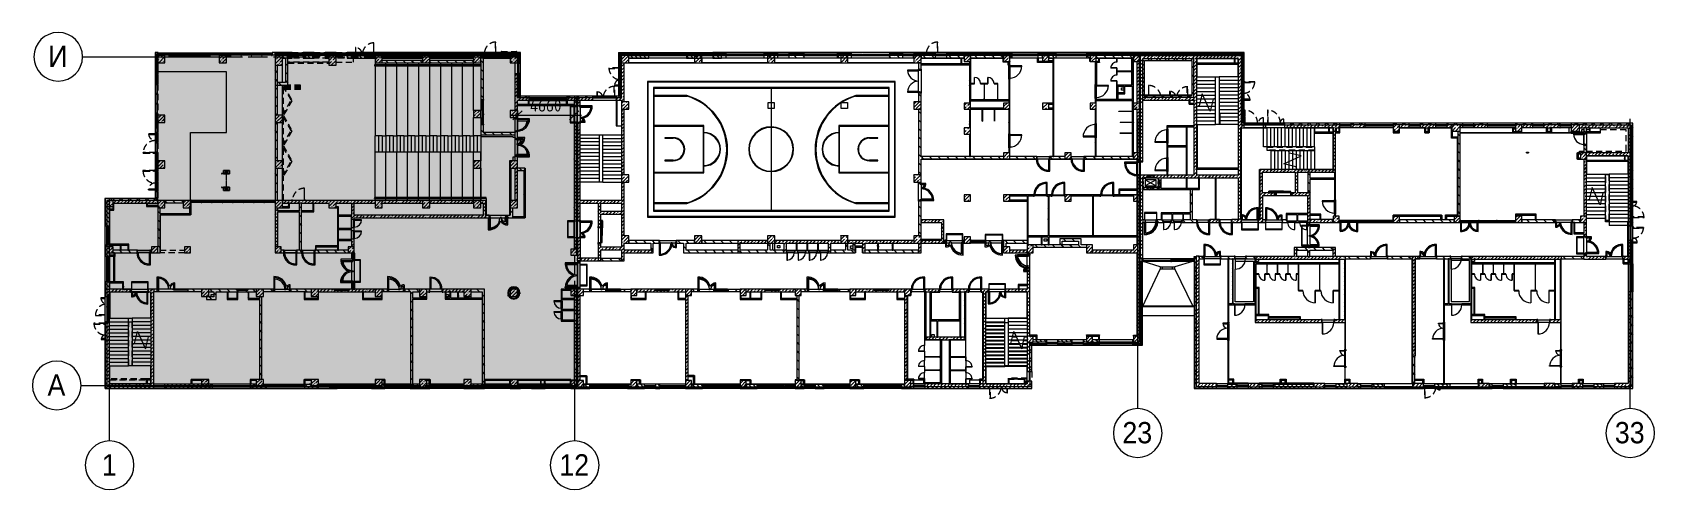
# Model space of a CAD drawing. Header units: millimetres. Extents: x -3245 to 186632, y -8553 to 29000.
# Drawn here: x 53395 to 186632, y -8553 to 29000 of the extents above; entities that cross this region are included whole.
import ezdxf

# ---------------------------------------------------------------- set-up
doc = ezdxf.new("R2010")
doc.units = ezdxf.units.MM
doc.linetypes.add('200_ШТРИХ__ш1_п0_6_', pattern=[800, 500, -300])
doc.linetypes.add('Осевая', pattern=[3175, 635, -476.25, 1587.5, -476.25])
for name, color, linetype, lineweight in [('A-ANNO-DIMS', 7, 'Continuous', 9), ('A-ANNO-DIMS-500', 7, 'Continuous', 9), ('A-DETL-18', 7, 'Continuous', 5), ('A-DETL-MBND-1', 7, '200_ШТРИХ__ш1_п0_6_', 9), ('A-DOOR-5', 7, 'Continuous', 5), ('A-GENM', 7, 'Continuous', 5), ('A-GLAZ-2', 7, 'Continuous', 5), ('A-GLAZ-CURT-3', 7, 'Continuous', 5), ('A-GLAZ-CWMG-4', 7, 'Continuous', 5), ('A-ROOF', 7, 'Continuous', 5), ('A-WALL', 7, 'Continuous', 9), ('A-WALL-7', 7, 'Continuous', 5), ('I-WALL-29', 7, 'Continuous', 5), ('M-EQPM', 7, 'Continuous', 5), ('S-COLS-2', 7, 'Continuous', 5), ('S-STRS-2', 7, 'Continuous', 5), ('S-STRS-MBND-1', 7, 'Continuous', 5), ('Оси', 7, 'Continuous', 9), ('Оси-1', 7, 'Continuous', 20), ('Оси-2', 7, 'Осевая', 9)]:
    doc.layers.add(name, color=color, linetype=linetype, lineweight=lineweight)
doc.layers.add('A-DETL-GENF-3', color=7, linetype='Continuous', lineweight=9, true_color=0xc0c0c0, transparency=0.4)
for name, color, linetype, lineweight, true_color in [('A-DETL-GENF-4', 7, 'Continuous', 5, 0xe2e2e2), ('A-DETL-GENF-5', 7, 'Continuous', 5, 0xaaaaaa), ('A-DETL-GENF-6', 7, 'Continuous', 5, 0xb7b7b7), ('A-DOOR-2', 7, 'Continuous', 5, 0xaaaaaa), ('A-DOOR-3', 7, 'Continuous', 5, 0xe2e2e2), ('A-DOOR-4', 7, 'Continuous', 5, 0xb7b7b7), ('A-DOOR-FRAM-2', 7, 'Continuous', 5, 0xe2e2e2), ('A-DOOR-FRAM-3', 7, 'Continuous', 5, 0xaaaaaa), ('A-DOOR-FRAM-4', 7, 'Continuous', 5, 0xb7b7b7), ('A-FLOR-1', 7, 'Continuous', 5, 0xb7b7b7), ('A-FLOR-2', 7, 'Continuous', 5, 0xaaaaaa), ('A-GENM-1', 7, 'Continuous', 5, 0xe2ddcd), ('A-GLAZ-3', 7, 'Continuous', 5, 0x737373), ('A-GLAZ-CURT-2', 7, 'Continuous', 5, 0x737373), ('A-GLAZ-CWMG-2', 7, 'Continuous', 5, 0x737373), ('A-GLAZ-CWMG-3', 7, 'Continuous', 5, 0x383e42), ('A-WALL-8', 7, 'Continuous', 9, 0x737373), ('A-WALL-9', 7, 'Continuous', 5, 0x737373), ('A-WALL-PATT-1', 7, 'Continuous', 5, 0x787878), ('I-WALL-27', 7, 'Continuous', 5, 0xe7e7e7), ('I-WALL-28', 7, 'Continuous', 9, 0xe7e7e7), ('I-WALL-30', 7, 'Continuous', 5, 0x737373), ('I-WALL-31', 7, 'Continuous', 5, 0x787878), ('S-COLS-1', 7, 'Continuous', 5, 0x737373), ('S-STRS-3', 7, 'Continuous', 5, 0x737373), ('S-STRS-MBND-2', 7, 'Continuous', 5, 0x737373)]:
    doc.layers.add(name, color=color, linetype=linetype, lineweight=lineweight, true_color=true_color)
doc.styles.add('Arial_1', font='arial.ttf', dxfattribs={"width": 0.9, "height": 1750})
doc.styles.add('ISOCPEUR_4', font='isocpeur.ttf', dxfattribs={"width": 0.9, "height": 1000})
doc.dimstyles.new('ISO-2_0_0_9К_Средний_округл2_1', dxfattribs={"dimscale": 304.8, "dimtxt": 995.981176, "dimasz": 2.46063, "dimexe": 1.968504, "dimexo": 0, "dimgap": 0, "dimtad": 1, "dimdec": 0, "dimrnd": 10, "dimzin": 0, "dimdsep": 46, "dimtxsty": 'ISOCPEUR_4', "dimblk1": 'OBLIQUE', "dimblk2": 'OBLIQUE', "dimsah": 1, "dimcen": 0.09, "dimdle": 1.968504, "dimazin": 0, "dimtfac": 1, "dimtdec": 4, "dimtix": 1, "dimtmove": 0, "dimatfit": 3, "dimfxl": 1, "dimtvp": 1, "dimtolj": 1, "dimtzin": 0, "dimarcsym": 2})
pattern_1 = [(45, (-38790, -7650), (-285.123, 285.123), []), (45, (-38504.88, -7650), (-285.123, 285.123), [504.031, -100.806, 16.764, -84.042])]
pattern_2 = [(45, (-38790, -150), (-285.123, 285.123), []), (45, (-38504.88, -150), (-285.123, 285.123), [504.031, -100.806, 16.764, -84.042])]
pattern_3 = [(45, (59622.45, 0), (-353.5534, 353.5534), []), (135, (59622.45, 0), (-353.5534, -353.5534), [])]
pattern_4 = [(45, (59622.45, 0), (-285.1231, 285.1231), []), (45, (59907.57, 0), (-285.1231, 285.1231), [504.031, -100.806, 16.764, -84.042])]
pattern_5 = [(135, (59622.45, 0), (-176.7767, -176.7767), [])]
pattern_6 = [(135, (59622.45, 0), (-353.5534, -353.5534), [])]
pattern_7 = [(45, (59622.45, 0), (-176.7767, 176.7767), [])]
pattern_8 = [(135, (1826.41, 164.685), (-14.14214, -14.14214), []), (225, (1826.41, 164.685), (14.14214, -14.14214), [])]
pattern_9 = [(45, (-296.384, 164.685), (-14.1421, 14.1421), []), (135, (-296.384, 164.685), (-14.1421, -14.1421), [])]
pattern_10 = [(135, (1751.41, 164.685), (-14.14214, -14.14214), []), (225, (1751.41, 164.685), (14.14214, -14.14214), [])]
pattern_11 = [(45, (-371.384, 164.685), (-14.1421, 14.1421), []), (135, (-371.384, 164.685), (-14.1421, -14.1421), [])]
pattern_12 = [(135, (1576.41, 164.685), (-14.14214, -14.14214), []), (225, (1576.41, 164.685), (14.14214, -14.14214), [])]
pattern_13 = [(45, (-546.384, 164.685), (-14.1421, 14.1421), []), (135, (-546.384, 164.685), (-14.1421, -14.1421), [])]
pattern_14 = [(135, (59622.45, 0), (-377.1708, -377.1708), [533.4, -88.9, 17.78, -88.9]), (135, (59622.45, 376.94), (-377.1708, -377.1708), []), (50, (59622.45, 0), (637.6445, -55.7866), [66.675, -733.425]), (355, (59622.45, 0), (-123.3494, 668.6992), [53.34, -586.74]), (100.451, (59675.6, -4.65), (514.299, 612.908), [56.665, -623.315]), (46.184, (59622.45, 177.8), (948.7764, -147.1497), [100.012, -1100.137]), (96.636, (59701.5, 165.5), (830.909, 865.997), [84.998, -934.973]), (351.184, (59622.45, 177.8), (830.918, 865.988), [80.01, -880.11]), (21, (59711.35, 133.35), (530.6506, -357.9283), [66.675, -733.425]), (326, (59711.35, 133.35), (216.308, 644.6585), [53.34, -586.74]), (71.451, (59755.6, 103.5), (746.9596, 286.7243), [56.665, -623.315]), (37.5, (59622.45, 0), (10.81053, 295.9426), [16.764, -562.864, 16.764, -578.866, -588.962]), (37.5, (59622.45, 0), (10.81053, 295.9426), [-1175.258, 16.764, -572.198]), (7.5, (59622.45, 0), (233.86916, 350.63175), [16.764, -322.834, 16.764, -549.529, -224.472]), (7.5, (59622.45, 0), (233.86916, 350.63175), [-905.891, 16.764, -207.708]), (327.5, (59424.2, 0), (474.5678, -20.0513), [16.764, -205.486, 16.764, -676.656, -920.115]), (327.5, (59424.2, 0), (474.5678, -20.0513), [-915.67, 16.764, -903.351]), (317.5, (59335.3, 0), (518.4522, 88.9934), [16.764, -272.161, 16.764, -443.738, -653.415]), (317.5, (59335.3, 0), (518.4522, 88.9934), [-749.427, 16.764, -636.651])]
pattern_15 = [(135, (1751.41, 174.685), (-14.14214, -14.14214), []), (225, (1751.41, 174.685), (14.14214, -14.14214), [])]
pattern_16 = [(45, (-371.384, 174.685), (-14.1421, 14.1421), []), (135, (-371.384, 174.685), (-14.1421, -14.1421), [])]
pattern_17 = [(135, (1751.41, 104.685), (-14.14214, -14.14214), []), (225, (1751.41, 104.685), (14.14214, -14.14214), [])]
pattern_18 = [(45, (-371.384, 104.685), (-14.1421, 14.1421), []), (135, (-371.384, 104.685), (-14.1421, -14.1421), [])]
pattern_19 = [(135, (1951.41, 104.685), (-14.14214, -14.14214), []), (225, (1951.41, 104.685), (14.14214, -14.14214), [])]
pattern_20 = [(45, (-171.384, 104.685), (-14.1421, 14.1421), []), (135, (-171.384, 104.685), (-14.1421, -14.1421), [])]
pattern_21 = [(135, (1951.41, 164.685), (-14.14214, -14.14214), []), (225, (1951.41, 164.685), (14.14214, -14.14214), [])]
pattern_22 = [(45, (-171.384, 164.685), (-14.1421, 14.1421), []), (135, (-171.384, 164.685), (-14.1421, -14.1421), [])]
pattern_23 = [(45, (59622.45, 0), (-530.33, 530.33), []), (135, (59622.45, 0), (-530.33, -530.33), [])]

msp = doc.modelspace()

# ---------------------------------------------------------------- texts
at = {"layer": 'Оси', "char_height": 1750, "attachment_point": 1, "style": 'Arial_1'}
for s, insert, width in [('\\fArial|b0|i0|c204|p34|;\\W.9;И', (54689.1, 27905.2), 1948.101), ('\\fArial|b0|i0|c204|p34|;\\W.9;А', (54631, 905.2), 1803.797), ('23', (142919.4, -3003), 3030.379), ('33', (183369.4, -3003), 3030.379), ('\\fArial|b0|i0|c204|p34|;\\W.9;1', (59094.9, -5649.6), 1515.189), ('12', (96669.4, -5649.6), 3030.379)]:
    msp.add_mtext(s, dxfattribs=dict(at, insert=insert, width=width))

# ---------------------------------------------------------------- blocks, each defined once
blk = doc.blocks.new('BSC_Колонна _Прямоугольная - 600х600-23286269-2_4_1_птичка')
at = {"layer": 'S-COLS-2'}
h = blk.add_hatch(dxfattribs=at)
h.set_pattern_fill('FP_104', color=256, style=0, pattern_type=2)
h.set_pattern_definition([(45, (-29509.74, -7600), (-285.123, 285.123), []), (45, (-29224.6, -7600), (-285.123, 285.123), [504.031, -100.806, 16.764, -84.042])])
h.paths.add_polyline_path([(-300, -300), (300, -300), (300, 300), (-300, 300)])
at = {"layer": 'S-COLS-1'}
for p, q in [((300, 300), (-300, 300)), ((-300, 300), (-300, -300)), ((300, -300), (300, 300)), ((-300, -300), (300, -300))]:
    blk.add_line(p, q, dxfattribs=at)
blk = doc.blocks.new('BSC_Колонна _Прямоугольная - 500х500-23286270-2_4_1_птичка')
at = {"layer": 'S-COLS-2'}
h = blk.add_hatch(dxfattribs=at)
h.set_pattern_fill('FP_105', color=256, style=0, pattern_type=2)
h.set_pattern_definition(pattern_1)
h.paths.add_polyline_path([(-30, -250), (-30, 250), (-250, 250), (-250, -250)])
h = blk.add_hatch(dxfattribs=at)
h.set_pattern_fill('FP_105', color=256, style=0, pattern_type=2)
h.set_pattern_definition(pattern_1)
h.paths.add_polyline_path([(-30, -250), (250, -250), (250, 250), (-30, 250), (-30, 100)])
at = {"layer": 'S-COLS-1'}
for p, q in [((-30, 250), (-250, 250)), ((-250, 250), (-250, -250)), ((-250, -250), (-30, -250))]:
    blk.add_line(p, q, dxfattribs=at)
at = {"layer": 'S-COLS-2'}
for p, q in [((250, 250), (-30, 250)), ((250, -250), (250, 250)), ((-30, -250), (250, -250))]:
    blk.add_line(p, q, dxfattribs=at)
blk = doc.blocks.new('BSC_Колонна _Прямоугольная - 500х500-V97-2_4_1_птичка')
at = {"layer": 'S-COLS-2'}
h = blk.add_hatch(dxfattribs=at)
h.set_pattern_fill('FP_106', color=256, style=0, pattern_type=2)
h.set_pattern_definition([(45, (-43160, -7650), (-285.123, 285.123), []), (45, (-42874.88, -7650), (-285.123, 285.123), [504.031, -100.806, 16.764, -84.042])])
h.paths.add_polyline_path([(-250, -250), (250, -250), (250, 250), (-250, 250)])
for p, q in [((250, 250), (-250, 250)), ((-250, 250), (-250, -250)), ((250, -250), (250, 250)), ((-250, -250), (250, -250))]:
    blk.add_line(p, q, dxfattribs=at)
blk = doc.blocks.new('BSC_Колонна _Прямоугольная - 500х500-V98-2_4_1_птичка')
at = {"layer": 'S-COLS-2'}
h = blk.add_hatch(dxfattribs=at)
h.set_pattern_fill('FP_107', color=256, style=0, pattern_type=2)
h.set_pattern_definition([(45, (-47660, -7650), (-285.123, 285.123), []), (45, (-47374.88, -7650), (-285.123, 285.123), [504.031, -100.806, 16.764, -84.042])])
h.paths.add_polyline_path([(-250, -250), (250, -250), (250, 250), (-250, 250), (-250, 100)])
for p, q in [((250, 250), (-250, 250)), ((-250, 250), (-250, -250)), ((250, -250), (250, 250)), ((-250, -250), (250, -250))]:
    blk.add_line(p, q, dxfattribs=at)
blk = doc.blocks.new('BSC_Колонна _Прямоугольная - 500х500-V99-2_4_1_птичка')
at = {"layer": 'S-COLS-2'}
h = blk.add_hatch(dxfattribs=at)
h.set_pattern_fill('FP_108', color=256, style=0, pattern_type=2)
h.set_pattern_definition([(45, (-52160, -7650), (-285.123, 285.123), []), (45, (-51874.88, -7650), (-285.123, 285.123), [504.031, -100.806, 16.764, -84.042])])
h.paths.add_polyline_path([(-250, -250), (250, -250), (250, 250), (-250, 250)])
for p, q in [((250, 250), (-250, 250)), ((-250, 250), (-250, -250)), ((250, -250), (250, 250)), ((-250, -250), (250, -250))]:
    blk.add_line(p, q, dxfattribs=at)
blk = doc.blocks.new('BSC_Колонна _Прямоугольная - 500х500-V100-2_4_1_птичка')
at = {"layer": 'S-COLS-2'}
h = blk.add_hatch(dxfattribs=at)
h.set_pattern_fill('FP_109', color=256, style=0, pattern_type=2)
h.set_pattern_definition([(45, (-61160, -7650), (-285.1231, 285.1231), []), (45, (-60874.88, -7650), (-285.123, 285.123), [504.031, -100.806, 16.764, -84.042])])
h.paths.add_polyline_path([(-250, -250), (250, -250), (250, 250), (-250, 250)])
for p, q in [((250, 250), (-250, 250)), ((-250, 250), (-250, -250)), ((250, -250), (250, 250)), ((-250, -250), (250, -250))]:
    blk.add_line(p, q, dxfattribs=at)
blk = doc.blocks.new('BSC_Колонна _Прямоугольная - 600х600-V101-2_4_1_птичка')
at = {"layer": 'S-COLS-2'}
h = blk.add_hatch(dxfattribs=at)
h.set_pattern_fill('FP_110', color=256, style=0, pattern_type=2)
h.set_pattern_definition([(45, (-25860, -200), (-285.123, 285.123), []), (45, (-25574.88, -200), (-285.123, 285.123), [504.031, -100.806, 16.764, -84.042])])
h.paths.add_polyline_path([(-105, -300), (300, -300), (300, 300), (-300, 300), (-300, -300)])
at = {"layer": 'S-COLS-1'}
for p, q in [((300, 300), (-300, 300)), ((-300, 300), (-300, -300)), ((300, -300), (300, 300)), ((-300, -300), (300, -300))]:
    blk.add_line(p, q, dxfattribs=at)
blk = doc.blocks.new('BSC_Колонна _Прямоугольная - 600х600-V102-2_4_1_птичка')
at = {"layer": 'S-COLS-2'}
h = blk.add_hatch(dxfattribs=at)
h.set_pattern_fill('FP_111', color=256, style=0, pattern_type=2)
h.set_pattern_definition([(45, (-29509.74, -200), (-285.123, 285.123), []), (45, (-29224.6, -200), (-285.123, 285.123), [504.031, -100.806, 16.764, -84.042])])
h.paths.add_polyline_path([(-300, -300), (300, -300), (300, 300), (-300, 300)])
at = {"layer": 'S-COLS-1'}
for p, q in [((300, 300), (-300, 300)), ((-300, 300), (-300, -300)), ((300, -300), (300, 300)), ((-300, -300), (300, -300))]:
    blk.add_line(p, q, dxfattribs=at)
blk = doc.blocks.new('BSC_Колонна _Прямоугольная - 500х500-V103-2_4_1_птичка')
at = {"layer": 'S-COLS-2'}
h = blk.add_hatch(dxfattribs=at)
h.set_pattern_fill('FP_112', color=256, style=0, pattern_type=2)
h.set_pattern_definition(pattern_2)
h.paths.add_polyline_path([(-67, -250), (-30, -250), (-30, 250), (-250, 250), (-250, -250)])
h = blk.add_hatch(dxfattribs=at)
h.set_pattern_fill('FP_112', color=256, style=0, pattern_type=2)
h.set_pattern_definition(pattern_2)
h.paths.add_polyline_path([(-30, -250), (250, -250), (250, 250), (-30, 250), (-30, 80)])
at = {"layer": 'S-COLS-1'}
for p, q in [((-30, 250), (-250, 250)), ((-250, 250), (-250, -250)), ((-250, -250), (-30, -250))]:
    blk.add_line(p, q, dxfattribs=at)
at = {"layer": 'S-COLS-2'}
for p, q in [((250, 250), (-30, 250)), ((250, -250), (250, 250)), ((-30, -250), (250, -250))]:
    blk.add_line(p, q, dxfattribs=at)
blk = doc.blocks.new('BSC_Колонна _Прямоугольная - 500х500-V104-2_4_1_птичка')
at = {"layer": 'S-COLS-2'}
h = blk.add_hatch(dxfattribs=at)
h.set_pattern_fill('FP_113', color=256, style=0, pattern_type=2)
h.set_pattern_definition([(45, (-43160, -150), (-285.123, 285.123), []), (45, (-42874.88, -150), (-285.123, 285.123), [504.031, -100.806, 16.764, -84.042])])
h.paths.add_polyline_path([(-250, -250), (250, -250), (250, 250), (-250, 250)])
for p, q in [((250, 250), (-250, 250)), ((-250, 250), (-250, -250)), ((250, -250), (250, 250)), ((-250, -250), (250, -250))]:
    blk.add_line(p, q, dxfattribs=at)
blk = doc.blocks.new('BSC_Колонна _Прямоугольная - 500х500-V105-2_4_1_птичка')
at = {"layer": 'S-COLS-2'}
h = blk.add_hatch(dxfattribs=at)
h.set_pattern_fill('FP_114', color=256, style=0, pattern_type=2)
h.set_pattern_definition([(45, (-47660, -150), (-285.123, 285.123), []), (45, (-47374.88, -150), (-285.123, 285.123), [504.031, -100.806, 16.764, -84.042])])
h.paths.add_polyline_path([(-250, -250), (250, -250), (250, 250), (-250, 250), (-250, 80)])
for p, q in [((250, 250), (-250, 250)), ((-250, 250), (-250, -250)), ((250, -250), (250, 250)), ((-250, -250), (250, -250))]:
    blk.add_line(p, q, dxfattribs=at)
blk = doc.blocks.new('BSC_Колонна _Прямоугольная - 500х500-V106-2_4_1_птичка')
at = {"layer": 'S-COLS-2'}
h = blk.add_hatch(dxfattribs=at)
h.set_pattern_fill('FP_115', color=256, style=0, pattern_type=2)
h.set_pattern_definition([(45, (-52160, -150), (-285.123, 285.123), []), (45, (-51874.88, -150), (-285.123, 285.123), [504.031, -100.806, 16.764, -84.042])])
h.paths.add_polyline_path([(-250, -250), (250, -250), (250, 250), (-250, 250)])
for p, q in [((250, 250), (-250, 250)), ((-250, 250), (-250, -250)), ((250, -250), (250, 250)), ((-250, -250), (250, -250))]:
    blk.add_line(p, q, dxfattribs=at)
blk = doc.blocks.new('BSC_Колонна _Прямоугольная - 500х500-V107-2_4_1_птичка')
at = {"layer": 'S-COLS-2'}
h = blk.add_hatch(dxfattribs=at)
h.set_pattern_fill('FP_116', color=256, style=0, pattern_type=2)
h.set_pattern_definition([(45, (-61160, -150), (-285.123, 285.123), []), (45, (-60874.88, -150), (-285.123, 285.123), [504.031, -100.806, 16.764, -84.042])])
h.paths.add_polyline_path([(-159, -250), (250, -250), (250, 250), (-250, 250), (-250, -250)])
for p, q in [((250, 250), (-250, 250)), ((-250, 250), (-250, -250)), ((250, -250), (250, 250)), ((-250, -250), (250, -250))]:
    blk.add_line(p, q, dxfattribs=at)
blk = doc.blocks.new('BSC_Колонна _Прямоугольная - 500х500-V108-2_4_1_птичка')
at = {"layer": 'S-COLS-2'}
h = blk.add_hatch(dxfattribs=at)
h.set_pattern_fill('FP_117', color=256, style=0, pattern_type=2)
h.set_pattern_definition([(45, (-65660, -150), (-285.1231, 285.1231), []), (45, (-65374.88, -150), (-285.1231, 285.1231), [504.031, -100.806, 16.764, -84.042])])
h.paths.add_polyline_path([(-22, -250), (250, -250), (250, 250), (-250, 250), (-250, -250)])
for p, q in [((250, 250), (-250, 250)), ((-250, 250), (-250, -250)), ((250, -250), (250, 250)), ((-250, -250), (250, -250))]:
    blk.add_line(p, q, dxfattribs=at)
blk = doc.blocks.new('BSC_Колонна _Прямоугольная - 500х500-V109-2_4_1_птичка')
at = {"layer": 'S-COLS-2'}
h = blk.add_hatch(dxfattribs=at)
h.set_pattern_fill('FP_118', color=256, style=0, pattern_type=2)
h.set_pattern_definition([(45, (-75730, -3800), (-285.1231, 285.1231), []), (45, (-75444.88, -3800), (-285.1231, 285.1231), [504.031, -100.806, 16.764, -84.042])])
h.paths.add_polyline_path([(-250, -250), (250, -250), (250, 250), (-250, 250), (-250, -99)])
for p, q in [((250, 250), (-250, 250)), ((-250, 250), (-250, -250)), ((250, -250), (250, 250)), ((-250, -250), (250, -250))]:
    blk.add_line(p, q, dxfattribs=at)
blk = doc.blocks.new('BSC_Колонна _Прямоугольная - 500х500-V110-2_4_1_птичка')
at = {"layer": 'S-COLS-2'}
h = blk.add_hatch(dxfattribs=at)
h.set_pattern_fill('FP_119', color=256, style=0, pattern_type=2)
h.set_pattern_definition([(45, (-80600, -3800), (-285.1231, 285.1231), []), (45, (-80314.88, -3800), (-285.1231, 285.1231), [504.031, -100.806, 16.764, -84.042])])
h.paths.add_polyline_path([(-121, -250), (250, -250), (250, 250), (-250, 250), (-250, -250)])
for p, q in [((250, 250), (-250, 250)), ((-250, 250), (-250, -250)), ((250, -250), (250, 250)), ((-250, -250), (250, -250))]:
    blk.add_line(p, q, dxfattribs=at)
blk = doc.blocks.new('BSC_Колонна _Прямоугольная - 500х500-V111-2_4_1_птичка')
at = {"layer": 'S-COLS-2'}
h = blk.add_hatch(dxfattribs=at)
h.set_pattern_fill('FP_120', color=256, style=0, pattern_type=2)
h.set_pattern_definition([(45, (-65660, -7650), (-285.1231, 285.1231), []), (45, (-65374.88, -7650), (-285.1231, 285.1231), [504.031, -100.806, 16.764, -84.042])])
h.paths.add_polyline_path([(-22, -250), (250, -250), (250, 250), (-250, 250), (-250, -250)])
for p, q in [((250, 250), (-250, 250)), ((-250, 250), (-250, -250)), ((250, -250), (250, 250)), ((-250, -250), (250, -250))]:
    blk.add_line(p, q, dxfattribs=at)
blk = doc.blocks.new('BSC_Колонна _Прямоугольная - 600х600-23205240-2_4_1_птичка')
at = {"layer": 'S-COLS-2'}
h = blk.add_hatch(dxfattribs=at)
h.set_pattern_fill('FP_121', color=256, style=0, pattern_type=2)
h.set_pattern_definition([(45, (-66460, -12000), (-285.1231, 285.1231), []), (45, (-66174.88, -12000), (-285.1231, 285.1231), [504.031, -100.806, 16.764, -84.042])])
h.paths.add_polyline_path([(-300, -300), (300, -300), (300, 300), (-300, 300)])
for p, q in [((300, 300), (-300, 300)), ((-300, 300), (-300, -300)), ((300, -300), (300, 300)), ((-300, -300), (300, -300))]:
    blk.add_line(p, q, dxfattribs=at)
blk = doc.blocks.new('BSC_Колонна _Прямоугольная - 600х800-24078684-2_4_1_птичка')
at = {"layer": 'S-COLS-2'}
h = blk.add_hatch(dxfattribs=at)
h.set_pattern_fill('FP_122', color=256, style=0, pattern_type=2)
h.set_pattern_definition([(45, (-14010, -26700), (-285.123, 285.123), []), (45, (-13724.88, -26700), (-285.123, 285.123), [504.031, -100.806, 16.764, -84.042])])
h.paths.add_polyline_path([(300, -400), (300, 400), (-300, 400), (-300, -400)])
at = {"layer": 'S-COLS-1'}
for p, q in [((300, 400), (-300, 400)), ((-300, 400), (-300, -400)), ((300, -400), (300, 400)), ((-300, -400), (300, -400))]:
    blk.add_line(p, q, dxfattribs=at)
blk = doc.blocks.new('BSC_Колонна _Прямоугольная - 600х600-V112-2_4_1_птичка')
at = {"layer": 'S-COLS-2'}
h = blk.add_hatch(dxfattribs=at)
h.set_pattern_fill('FP_124', color=256, style=0, pattern_type=2)
h.set_pattern_definition([(45, (-14010, -14900), (-285.123, 285.123), []), (45, (-13724.88, -14900), (-285.123, 285.123), [504.031, -100.806, 16.764, -84.042])])
h.paths.add_polyline_path([(-300, -300), (300, -300), (300, 300), (-300, 300), (-300, -208)])
at = {"layer": 'S-COLS-1'}
for p, q in [((300, 300), (-300, 300)), ((-300, 300), (-300, -300)), ((300, -300), (300, 300)), ((-300, -300), (300, -300))]:
    blk.add_line(p, q, dxfattribs=at)
blk = doc.blocks.new('BSC_Колонна _Прямоугольная - 600х600-23295697-2_4_1_птичка')
at = {"layer": 'S-COLS-2'}
h = blk.add_hatch(dxfattribs=at)
h.set_pattern_fill('FP_125', color=256, style=0, pattern_type=2)
h.set_pattern_definition([(45, (-14010, -18150), (-285.123, 285.123), []), (45, (-13724.88, -18150), (-285.123, 285.123), [504.031, -100.806, 16.764, -84.042])])
h.paths.add_polyline_path([(-300, -300), (300, -300), (300, 300), (-300, 300), (-300, -26)])
at = {"layer": 'S-COLS-1'}
for p, q in [((300, 300), (-300, 300)), ((-300, 300), (-300, -300)), ((300, -300), (300, 300)), ((-300, -300), (300, -300))]:
    blk.add_line(p, q, dxfattribs=at)
blk = doc.blocks.new('BSC_Колонна _Прямоугольная - 600х600-V113-2_4_1_птичка')
at = {"layer": 'S-COLS-2'}
h = blk.add_hatch(dxfattribs=at)
h.set_pattern_fill('FP_126', color=256, style=0, pattern_type=2)
h.set_pattern_definition([(45, (-14010, -21900), (-285.123, 285.123), []), (45, (-13724.88, -21900), (-285.123, 285.123), [504.031, -100.806, 16.764, -84.042])])
h.paths.add_polyline_path([(-300, -300), (300, -300), (300, 300), (-300, 300)])
at = {"layer": 'S-COLS-1'}
for p, q in [((300, 300), (-300, 300)), ((-300, 300), (-300, -300)), ((300, -300), (300, 300)), ((-300, -300), (300, -300))]:
    blk.add_line(p, q, dxfattribs=at)
blk = doc.blocks.new('BSC_Колонна _Прямоугольная - 600х600-V114-2_4_1_птичка')
at = {"layer": 'S-COLS-2'}
h = blk.add_hatch(dxfattribs=at)
h.set_pattern_fill('FP_127', color=256, style=0, pattern_type=2)
h.set_pattern_definition([(45, (-25860, -7600), (-285.123, 285.123), []), (45, (-25574.88, -7600), (-285.123, 285.123), [504.031, -100.806, 16.764, -84.042])])
h.paths.add_polyline_path([(-300, -300), (300, -300), (300, 300), (-300, 300), (-300, 150)])
at = {"layer": 'S-COLS-1'}
for p, q in [((300, 300), (-300, 300)), ((-300, 300), (-300, -300)), ((300, -300), (300, 300)), ((-300, -300), (300, -300))]:
    blk.add_line(p, q, dxfattribs=at)
blk = doc.blocks.new('BSC_Колонна _Прямоугольная - 600х600-V115-2_4_1_птичка')
at = {"layer": 'S-COLS-2'}
h = blk.add_hatch(dxfattribs=at)
h.set_pattern_fill('FP_128', color=256, style=0, pattern_type=2)
h.set_pattern_definition([(45, (-26110, -26800), (-285.123, 285.123), []), (45, (-25824.88, -26800), (-285.123, 285.123), [504.031, -100.806, 16.764, -84.042])])
h.paths.add_polyline_path([(-300, -300), (300, -300), (300, 300), (-300, 300)])
at = {"layer": 'S-COLS-1'}
for p, q in [((300, 300), (-300, 300)), ((-300, 300), (-300, -300)), ((300, -300), (300, 300)), ((-300, -300), (300, -300))]:
    blk.add_line(p, q, dxfattribs=at)
blk = doc.blocks.new('BSC_Колонна _Прямоугольная - 600х600-V116-2_4_1_птичка')
at = {"layer": 'S-COLS-2'}
h = blk.add_hatch(dxfattribs=at)
h.set_pattern_fill('FP_129', color=256, style=0, pattern_type=2)
h.set_pattern_definition([(45, (-26110, -14900), (-285.123, 285.123), []), (45, (-25824.88, -14900), (-285.123, 285.123), [504.031, -100.806, 16.764, -84.042])])
h.paths.add_polyline_path([(-300, -300), (300, -300), (300, 300), (-300, 300)])
at = {"layer": 'S-COLS-1'}
for p, q in [((300, 300), (-300, 300)), ((-300, 300), (-300, -300)), ((300, -300), (300, 300)), ((-300, -300), (300, -300))]:
    blk.add_line(p, q, dxfattribs=at)
blk = doc.blocks.new('BSC_Колонна _Прямоугольная - 600х600-V117-2_4_1_птичка')
at = {"layer": 'S-COLS-2'}
h = blk.add_hatch(dxfattribs=at)
h.set_pattern_fill('FP_130', color=256, style=0, pattern_type=2)
h.set_pattern_definition([(45, (-66460, -17000), (-285.1231, 285.1231), []), (45, (-66174.88, -17000), (-285.1231, 285.1231), [504.031, -100.806, 16.764, -84.042])])
h.paths.add_polyline_path([(-300, -300), (300, -300), (300, 300), (-300, 300), (-300, 6)])
for p, q in [((300, 300), (-300, 300)), ((-300, 300), (-300, -300)), ((300, -300), (300, 300)), ((-300, -300), (300, -300))]:
    blk.add_line(p, q, dxfattribs=at)
blk = doc.blocks.new('BSC_Колонна _Прямоугольная - 500х500-23287078-2_4_1_птичка')
at = {"layer": 'S-COLS-2'}
h = blk.add_hatch(dxfattribs=at)
h.set_pattern_fill('FP_132', color=256, style=0, pattern_type=2)
h.set_pattern_definition([(45, (-84450, -22950), (-285.1231, 285.1231), []), (45, (-84164.88, -22950), (-285.1231, 285.1231), [504.031, -100.806, 16.764, -84.042])])
h.paths.add_polyline_path([(-250, -250), (250, -250), (250, 250), (-250, 250), (-250, -160)])
for p, q in [((250, 250), (-250, 250)), ((-250, 250), (-250, -250)), ((250, -250), (250, 250)), ((-250, -250), (250, -250))]:
    blk.add_line(p, q, dxfattribs=at)
blk = doc.blocks.new('110_Дверь_СКБ_1Ст_Внутренняя1 - Д-8 950x2100h_охрана-V118-2_4_1_птичка')
at = {"layer": 'A-DOOR-2'}
h = blk.add_hatch(dxfattribs=at)
h.set_pattern_fill('FP_136', color=256, style=0, pattern_type=2)
h.set_pattern_definition(pattern_8)
h.paths.add_polyline_path([(487.5, 100), (462.5, 100), (462.5, -100), (487.5, -100), (487.5, -34.8)])
at = {"layer": 'A-DOOR-3'}
h = blk.add_hatch(color=256, dxfattribs=at)
h.paths.add_polyline_path([(-437.5, 100), (-437.5, 20), (-402.5, 20), (-402.5, 60), (-412.5, 60), (-416.2, 100)])
h.paths.add_polyline_path([(437.5, 100), (437.5, 60), (427.5, 60), (427.5, 20), (462.5, 20), (462.5, 100)])
at = {"layer": 'A-DOOR-FRAM-2'}
for points in [[(-492.5, 108), (-492.5, 100), (-422.5, 100), (-422.5, 108)], [(-422.5, 20), (-437.5, 20), (-437.5, -100), (-422.5, -100), (-422.5, -34.8)], [(397.5, 950), (397.5, 100), (437.5, 100), (437.5, 950)], [(511.4, 108), (447.5, 108), (447.5, 100), (517.5, 100), (517.5, 108)], [(462.5, 20), (447.5, 20), (447.5, -100), (462.5, -100), (462.5, -34.8)], [(-492.5, -100), (-492.5, -108), (-422.5, -108), (-422.5, -100)], [(447.5, -100), (447.5, -108), (517.5, -108), (517.5, -100)]]:
    blk.add_hatch(color=256, dxfattribs=at).paths.add_polyline_path(points)
at = {"layer": 'A-DOOR-FRAM-3'}
h = blk.add_hatch(dxfattribs=at)
h.set_pattern_fill('FP_137', color=256, style=0, pattern_type=2)
h.set_pattern_definition(pattern_9)
h.paths.add_polyline_path([(-437.5, 100), (-462.5, 100), (-462.5, -100), (-437.5, -100), (-437.5, -34.8)])
at = {"layer": 'A-DOOR-2'}
for p, q in [((437.5, 950), (397.5, 950)), ((397.5, 950), (397.5, 100)), ((397.5, 100), (437.5, 100)), ((437.5, 100), (437.5, 950))]:
    blk.add_line(p, q, dxfattribs=at)
blk.add_arc((437.5, 100), 850, 90, 180, dxfattribs=at)
at = {"layer": 'A-DOOR-FRAM-3'}
for p, q in [((-422.5, 108), (-492.5, 108)), ((-492.5, 108), (-492.5, 100)), ((-492.5, 100), (-422.5, 100)), ((-437.5, 100), (-462.5, 100)), ((-462.5, 100), (-462.5, -100)), ((-412.5, 100), (-437.5, 100)), ((-437.5, 100), (-437.5, 20)), ((-437.5, -100), (-437.5, 100)), ((-422.5, 100), (-437.5, 100)), ((-437.5, 100), (-437.5, 99)), ((-437.5, 99), (-422.5, 99)), ((-437.5, 20), (-402.5, 20)), ((-422.5, 20), (-437.5, 20)), ((-437.5, 20), (-437.5, -100)), ((-422.5, 100), (-422.5, 108)), ((-422.5, 99), (-422.5, 100)), ((-422.5, -100), (-422.5, 20)), ((-412.5, 60), (-412.5, 100)), ((-402.5, 60), (-412.5, 60)), ((-402.5, 20), (-402.5, 60)), ((437.5, 60), (427.5, 60)), ((427.5, 60), (427.5, 20)), ((427.5, 20), (462.5, 20)), ((437.5, 100), (437.5, 60)), ((462.5, 100), (437.5, 100)), ((517.5, 108), (447.5, 108)), ((447.5, 108), (447.5, 100)), ((462.5, 100), (447.5, 100)), ((447.5, 100), (447.5, 99)), ((447.5, 100), (517.5, 100)), ((447.5, 99), (462.5, 99)), ((462.5, 20), (447.5, 20)), ((447.5, 20), (447.5, -100)), ((462.5, 20), (462.5, 100)), ((487.5, 100), (462.5, 100)), ((462.5, 100), (462.5, -100)), ((462.5, 99), (462.5, 100)), ((462.5, -100), (462.5, 20)), ((487.5, -100), (487.5, 100)), ((517.5, 100), (517.5, 108)), ((-422.5, -100), (-492.5, -100)), ((-492.5, -100), (-492.5, -108)), ((-492.5, -108), (-422.5, -108)), ((-462.5, -100), (-437.5, -100)), ((-437.5, -100), (-422.5, -100)), ((-422.5, -108), (-422.5, -100)), ((447.5, -100), (462.5, -100)), ((517.5, -100), (447.5, -100)), ((447.5, -100), (447.5, -108)), ((447.5, -108), (517.5, -108)), ((462.5, -100), (487.5, -100)), ((517.5, -108), (517.5, -100))]:
    blk.add_line(p, q, dxfattribs=at)
blk = doc.blocks.new('110_Дверь_СКБ_2Ст - Д-5_п_ Из игровой в коридор-32679362-2_4_1_птичка')
at = {"layer": 'A-DOOR-3'}
h = blk.add_hatch(color=256, dxfattribs=at)
h.paths.add_polyline_path([(652.5, 30), (712.5, 30), (712.5, 110), (662.5, 110), (662.5, 60), (652.5, 60)])
h.paths.add_polyline_path([(-687.5, 30), (-627.5, 30), (-627.5, 60), (-637.5, 60), (-637.5, 110), (-687.5, 110)])
for points in [[(-587.5, 110), (-587.5, 510), (-637.5, 510), (-637.5, 110)], [(612.5, 110), (662.5, 110), (662.5, 1010), (612.5, 1010), (612.5, 152.6)], [(712.5, -110), (712.5, 30), (697.5, 30), (697.5, -110)]]:
    blk.add_hatch(color=256, dxfattribs=at).paths.add_polyline_path(points)
at = {"layer": 'A-DOOR-FRAM-2'}
for points in [[(-672.5, 110), (-672.5, 118), (-742.5, 118), (-742.5, 110)], [(-672.5, -110), (-672.5, 30), (-687.5, 30), (-687.5, -110)], [(767.5, 110), (767.5, 118), (697.5, 118), (697.5, 110)], [(-672.5, -118), (-672.5, -110), (-742.5, -110), (-742.5, -118)], [(767.5, -118), (767.5, -110), (697.5, -110), (697.5, -118)]]:
    blk.add_hatch(color=256, dxfattribs=at).paths.add_polyline_path(points)
at = {"layer": 'A-DOOR-2'}
for p, q in [((-637.5, 510), (-637.5, 110)), ((-587.5, 510), (-637.5, 510)), ((-637.5, 110), (-587.5, 110)), ((-587.5, 110), (-587.5, 510)), ((662.5, 1010), (612.5, 1010)), ((612.5, 1010), (612.5, 110)), ((612.5, 110), (662.5, 110)), ((662.5, 110), (662.5, 1010))]:
    blk.add_line(p, q, dxfattribs=at)
for centre, radius, start, end in [((-637.5, 110), 400, 360, 90), ((662.5, 110), 900, 90, 180)]:
    blk.add_arc(centre, radius, start, end, dxfattribs=at)
at = {"layer": 'A-DOOR-FRAM-3'}
for p, q in [((-672.5, 118), (-742.5, 118)), ((-742.5, 118), (-742.5, 110)), ((-742.5, 110), (-672.5, 110)), ((-637.5, 110), (-687.5, 110)), ((-687.5, 110), (-687.5, 30)), ((-687.5, 30), (-627.5, 30)), ((-672.5, 30), (-687.5, 30)), ((-687.5, 30), (-687.5, -110)), ((-672.5, 110), (-672.5, 118)), ((-672.5, -110), (-672.5, 30)), ((-637.5, 60), (-637.5, 110)), ((-627.5, 60), (-637.5, 60)), ((-627.5, 30), (-627.5, 60)), ((662.5, 60), (652.5, 60)), ((652.5, 60), (652.5, 30)), ((652.5, 30), (712.5, 30)), ((662.5, 110), (662.5, 60)), ((712.5, 110), (662.5, 110)), ((767.5, 118), (697.5, 118)), ((697.5, 118), (697.5, 110)), ((697.5, 110), (767.5, 110)), ((712.5, 30), (697.5, 30)), ((697.5, 30), (697.5, -110)), ((712.5, 30), (712.5, 110)), ((712.5, -110), (712.5, 30)), ((767.5, 110), (767.5, 118)), ((-672.5, -110), (-742.5, -110)), ((-742.5, -110), (-742.5, -118)), ((-742.5, -118), (-672.5, -118)), ((-687.5, -110), (-672.5, -110)), ((-672.5, -118), (-672.5, -110)), ((697.5, -110), (712.5, -110)), ((767.5, -110), (697.5, -110)), ((697.5, -110), (697.5, -118)), ((697.5, -118), (767.5, -118)), ((767.5, -118), (767.5, -110))]:
    blk.add_line(p, q, dxfattribs=at)
blk = doc.blocks.new('110_Дверь_СКБ_1Ст_Внутренняя1 - Д-4 1100x2100h_су мгн-32375332-2_4_1_птичка')
at = {"layer": 'A-DOOR-2'}
h = blk.add_hatch(dxfattribs=at)
h.set_pattern_fill('FP_15', color=256, style=0, pattern_type=2)
h.set_pattern_definition(pattern_10)
h.paths.add_polyline_path([(562.5, 100), (537.5, 100), (537.5, -100), (562.5, -100)])
at = {"layer": 'A-DOOR-3'}
h = blk.add_hatch(color=256, dxfattribs=at)
h.paths.add_polyline_path([(512.5, 100), (512.5, 60), (502.5, 60), (502.5, 20), (537.5, 20), (537.5, 100)])
h.paths.add_polyline_path([(-487.5, 100), (-512.5, 100), (-512.5, 20), (-477.5, 20), (-477.5, 60), (-487.5, 60)])
at = {"layer": 'A-DOOR-FRAM-2'}
for points in [[(-567.5, 108), (-567.5, 100), (-497.5, 100), (-497.5, 108)], [(-497.5, 20), (-512.5, 20), (-512.5, -100), (-497.5, -100)], [(-487.5, 1100), (-487.5, 100), (-447.5, 100), (-447.5, 1100)], [(592.5, 108), (522.5, 108), (522.5, 100), (592.5, 100)], [(537.5, 20), (522.5, 20), (522.5, -100), (537.5, -100)], [(-567.5, -100), (-567.5, -108), (-497.5, -108), (-497.5, -100)], [(592.5, -100), (522.5, -100), (522.5, -108), (592.5, -108)]]:
    blk.add_hatch(color=256, dxfattribs=at).paths.add_polyline_path(points)
at = {"layer": 'A-DOOR-FRAM-3'}
h = blk.add_hatch(dxfattribs=at)
h.set_pattern_fill('FP_16', color=256, style=0, pattern_type=2)
h.set_pattern_definition(pattern_11)
h.paths.add_polyline_path([(-512.5, 100), (-537.5, 100), (-537.5, -100), (-512.5, -100)])
at = {"layer": 'A-DOOR-4'}
for p, q in [((-487.5, 1100), (-487.5, 100)), ((-447.5, 1100), (-487.5, 1100)), ((-487.5, 100), (-447.5, 100)), ((-447.5, 100), (-447.5, 1100))]:
    blk.add_line(p, q, dxfattribs=at)
blk.add_arc((-487.5, 100), 1000, 360, 90, dxfattribs=at)
at = {"layer": 'A-DOOR-FRAM-4'}
for p, q in [((-497.5, 108), (-567.5, 108)), ((-567.5, 108), (-567.5, 100)), ((-567.5, 100), (-497.5, 100)), ((-512.5, 100), (-537.5, 100)), ((-537.5, 100), (-537.5, -100)), ((-487.5, 100), (-512.5, 100)), ((-512.5, 100), (-512.5, 20)), ((-512.5, -100), (-512.5, 100)), ((-497.5, 100), (-512.5, 100)), ((-512.5, 100), (-512.5, 99)), ((-512.5, 99), (-497.5, 99)), ((-512.5, 20), (-477.5, 20)), ((-497.5, 20), (-512.5, 20)), ((-512.5, 20), (-512.5, -100)), ((-497.5, 100), (-497.5, 108)), ((-497.5, 99), (-497.5, 100)), ((-497.5, -100), (-497.5, 20)), ((-487.5, 60), (-487.5, 100)), ((-477.5, 60), (-487.5, 60)), ((-477.5, 20), (-477.5, 60)), ((512.5, 60), (502.5, 60)), ((502.5, 60), (502.5, 20)), ((502.5, 20), (537.5, 20)), ((512.5, 100), (512.5, 60)), ((537.5, 100), (512.5, 100)), ((592.5, 108), (522.5, 108)), ((522.5, 108), (522.5, 100)), ((537.5, 100), (522.5, 100)), ((522.5, 100), (522.5, 99)), ((522.5, 100), (592.5, 100)), ((522.5, 99), (537.5, 99)), ((537.5, 20), (522.5, 20)), ((522.5, 20), (522.5, -100)), ((537.5, 20), (537.5, 100)), ((562.5, 100), (537.5, 100)), ((537.5, 100), (537.5, -100)), ((537.5, 99), (537.5, 100)), ((537.5, -100), (537.5, 20)), ((562.5, -100), (562.5, 100)), ((592.5, 100), (592.5, 108)), ((-497.5, -100), (-567.5, -100)), ((-567.5, -100), (-567.5, -108)), ((-567.5, -108), (-497.5, -108)), ((-537.5, -100), (-512.5, -100)), ((-512.5, -100), (-497.5, -100)), ((-497.5, -108), (-497.5, -100)), ((522.5, -100), (537.5, -100)), ((592.5, -100), (522.5, -100)), ((522.5, -100), (522.5, -108)), ((522.5, -108), (592.5, -108)), ((537.5, -100), (562.5, -100)), ((592.5, -108), (592.5, -100))]:
    blk.add_line(p, q, dxfattribs=at)
blk = doc.blocks.new('120_Окно_СКБ_1Ст - 120_Окно_СКБ_1Ст 900х2500_h_ с форточкой-22876038-2_4_1_птичка')
at = {"layer": 'A-GLAZ-2'}
for p, q in [((-450, -127), (-450, -57)), ((-450, -57), (-380, -57)), ((450, -57), (-450, -57)), ((-380, -127), (-450, -127)), ((-450, -127), (-400, -127)), ((-380, -127), (-400, -127)), ((-400, -127), (-400, -137)), ((-400, -137), (400, -137)), ((400, -137), (-400, -137)), ((-380, -57), (-380, -127)), ((380, -87), (-380, -87)), ((-380, -87), (-380, -127)), ((-330, -137), (-330, -87)), ((-330, -107), (330, -107)), ((330, -117), (-330, -117)), ((330, -137), (330, -87)), ((380, -127), (380, -57)), ((380, -57), (450, -57)), ((380, -127), (380, -87)), ((450, -127), (380, -127)), ((400, -127), (380, -127)), ((400, -127), (450, -127)), ((400, -137), (400, -127)), ((450, -57), (450, -127))]:
    blk.add_line(p, q, dxfattribs=at)
blk = doc.blocks.new('120_Окно_СКБ_1Ст - 120_Окно_СКБ_1Ст 900х2500_h_ с форточкой-22877787-2_4_1_птичка')
at = {"layer": 'A-GLAZ-2'}
for p, q in [((-450, -127), (-450, -57)), ((-450, -57), (-380, -57)), ((450, -57), (-450, -57)), ((-380, -127), (-450, -127)), ((-450, -127), (-400, -127)), ((-380, -127), (-400, -127)), ((-400, -127), (-400, -137)), ((-400, -137), (400, -137)), ((400, -137), (-400, -137)), ((-380, -57), (-380, -127)), ((380, -87), (-380, -87)), ((-380, -87), (-380, -127)), ((-330, -137), (-330, -87)), ((-330, -107), (330, -107)), ((330, -117), (-330, -117)), ((330, -137), (330, -87)), ((380, -127), (380, -57)), ((380, -57), (450, -57)), ((380, -127), (380, -87)), ((450, -127), (380, -127)), ((400, -127), (380, -127)), ((400, -127), (450, -127)), ((400, -137), (400, -127)), ((450, -57), (450, -127))]:
    blk.add_line(p, q, dxfattribs=at)
blk = doc.blocks.new('110_Дверь_СКБ_2Ст_Внутренняя - ДН-7д_л__ ДОО_Дв_1450x2100h_Загрузочная_ Помещение холодильных камер-21737406-2_4_1_птичка')
at = {"layer": 'A-DETL-MBND-1'}
for points in [[(-662.5, 283), (-662.5, 600), (-742.5, 600), (-742.5, 283)], [(767.5, 283), (767.5, 990), (687.5, 990), (687.5, 283)]]:
    blk.add_hatch(color=256, dxfattribs=at).paths.add_polyline_path(points)
for p, q in [((-742.5, 600), (-742.5, 283)), ((-662.5, 600), (-742.5, 600)), ((-662.5, 283), (-662.5, 600)), ((767.5, 990), (687.5, 990)), ((687.5, 990), (687.5, 283)), ((767.5, 283), (767.5, 990))]:
    blk.add_line(p, q, dxfattribs=at)
for centre, radius, start, end in [((-742.5, 40), 560, 26.054046, 90), ((767.5, 40), 950, 90, 165)]:
    blk.add_arc(centre, radius, start, end, dxfattribs=at)
blk = doc.blocks.new('110_Дверь_СКБ_1Ст_Внутренняя1 - ДН-6д_ ДОО_Дв_1150x2100-24253098-2_4_1_птичка')
at = {"layer": 'A-DETL-MBND-1'}
blk.add_hatch(color=256, dxfattribs=at).paths.add_polyline_path([(-472.5, 283), (-472.5, 1090), (-512.5, 1090), (-512.5, 283)])
for p, q in [((-512.5, 1090), (-512.5, 283)), ((-472.5, 1090), (-512.5, 1090)), ((-472.5, 283), (-472.5, 1090))]:
    blk.add_line(p, q, dxfattribs=at)
blk.add_arc((-512.5, 40), 1050, 13.41257, 90, dxfattribs=at)
blk = doc.blocks.new('Прямоугольный импост - Импост структурный с накладкой - 190мм-22856075-2_4_1_птичка')
at = {"layer": 'A-GLAZ-CWMG-2'}
for p, q in [((0, 190), (-50, 190)), ((-50, 190), (-50, 40)), ((-50, 40), (-40, 40)), ((-40, 0), (-50, 0)), ((-50, 0), (-50, -17)), ((-40, 40), (-40, 0)), ((-10, 0), (-10, 40)), ((-10, 40), (0, 40)), ((0, 0), (-10, 0)), ((0, 40), (0, 190)), ((0, -17), (0, 0)), ((-50, -17), (0, -17))]:
    blk.add_line(p, q, dxfattribs=at)
blk = doc.blocks.new('Прямоугольный импост - Импост структурный с накладкой - 190мм-V119-2_4_1_птичка')
at = {"layer": 'A-GLAZ-CWMG-2'}
for p, q in [((0, 190), (-50, 190)), ((-50, 190), (-50, 40)), ((-50, 40), (-40, 40)), ((-40, 0), (-50, 0)), ((-50, 0), (-50, -17)), ((-40, 40), (-40, 0)), ((-10, 0), (-10, 40)), ((-10, 40), (0, 40)), ((0, 0), (-10, 0)), ((0, 40), (0, 188)), ((0, -17), (0, 0)), ((-50, -17), (0, -17))]:
    blk.add_line(p, q, dxfattribs=at)
blk = doc.blocks.new('DOR_Проход в стене_Прямоугольный - 1050x1150 EI30-23344994-2_4_1_птичка')
at = {"layer": 'A-DOOR-2'}
for p, q in [((525, 100), (-525, 100)), ((525, -100), (-525, -100))]:
    blk.add_line(p, q, dxfattribs=at)
blk = doc.blocks.new('Прямоугольный импост - Импост структурный с накладкой - 190мм-22856805-2_4_1_птичка')
at = {"layer": 'A-GLAZ-CWMG-2'}
for p, q in [((0, 17), (-50, 17)), ((-50, 17), (-50, 0)), ((-50, 0), (-40, 0)), ((-40, 0), (-40, -40)), ((-10, -40), (-10, 0)), ((-10, 0), (0, 0)), ((0, 11), (0, 17)), ((-40, -40), (-50, -40)), ((-50, -40), (-50, -190)), ((-50, -190), (0, -190)), ((0, -40), (-10, -40))]:
    blk.add_line(p, q, dxfattribs=at)
blk = doc.blocks.new('BSC_Колонна _Прямоугольная - 600х600-23205375-2_4_1_птичка')
at = {"layer": 'S-COLS-2'}
h = blk.add_hatch(dxfattribs=at)
h.set_pattern_fill('FP_138', color=256, style=0, pattern_type=2)
h.set_pattern_definition([(45, (-54460, -12000), (-285.123, 285.123), []), (45, (-54174.88, -12000), (-285.123, 285.123), [504.031, -100.806, 16.764, -84.042])])
h.paths.add_polyline_path([(-300, -300), (300, -300), (300, 300), (-300, 300)])
for p, q in [((300, 300), (-300, 300)), ((-300, 300), (-300, -300)), ((300, -300), (300, 300)), ((-300, -300), (300, -300))]:
    blk.add_line(p, q, dxfattribs=at)
blk = doc.blocks.new('BSC_Колонна _Прямоугольная - 600х600-V120-2_4_1_птичка')
at = {"layer": 'S-COLS-2'}
h = blk.add_hatch(dxfattribs=at)
h.set_pattern_fill('FP_139', color=256, style=0, pattern_type=2)
h.set_pattern_definition([(45, (-42460, -26800), (-285.123, 285.123), []), (45, (-42174.88, -26800), (-285.123, 285.123), [504.031, -100.806, 16.764, -84.042])])
h.paths.add_polyline_path([(-300, -300), (300, -300), (300, 300), (-300, 300)])
for p, q in [((300, 300), (-300, 300)), ((-300, 300), (-300, -300)), ((300, -300), (300, 300)), ((-300, -300), (300, -300))]:
    blk.add_line(p, q, dxfattribs=at)
blk = doc.blocks.new('110_Дверь_СКБ_2Ст - Д-6_л__ ДОО_Дв_1450x2100h_Дверь из раздевальной в коридор-V121-2_4_1_птичка')
at = {"layer": 'A-DOOR-2'}
h = blk.add_hatch(dxfattribs=at)
h.set_pattern_fill('FP_140', color=256, style=0, pattern_type=2)
h.set_pattern_definition(pattern_12)
h.paths.add_polyline_path([(737.5, 100), (712.5, 100), (712.5, -100), (737.5, -100)])
at = {"layer": 'A-DOOR-3'}
h = blk.add_hatch(color=256, dxfattribs=at)
h.paths.add_polyline_path([(712.5, 100), (662.5, 100), (662.5, 50), (652.5, 50), (652.5, 20), (712.5, 20)])
h.paths.add_polyline_path([(-627.5, 20), (-627.5, 50), (-637.5, 50), (-637.5, 100), (-687.5, 100), (-687.5, 20)])
for points in [[(-587.5, 100), (-587.5, 450), (-637.5, 450), (-637.5, 100)], [(662.5, 100), (662.5, 1050), (612.5, 1050), (612.5, 100)]]:
    blk.add_hatch(color=256, dxfattribs=at).paths.add_polyline_path(points)
at = {"layer": 'A-DOOR-FRAM-2'}
for points in [[(-672.5, 100), (-672.5, 108), (-742.5, 108), (-742.5, 100)], [(-672.5, 20), (-687.5, 20), (-687.5, -100), (-672.5, -94.3)], [(767.5, 100), (767.5, 108), (697.5, 108), (697.5, 100)], [(712.5, 20), (697.5, 20), (697.5, -100), (712.5, -100)], [(-672.5, -100), (-742.5, -100), (-742.5, -108), (-672.5, -108)], [(767.5, -108), (767.5, -100), (697.5, -100), (697.5, -108)]]:
    blk.add_hatch(color=256, dxfattribs=at).paths.add_polyline_path(points)
at = {"layer": 'A-DOOR-FRAM-3'}
h = blk.add_hatch(dxfattribs=at)
h.set_pattern_fill('FP_141', color=256, style=0, pattern_type=2)
h.set_pattern_definition(pattern_13)
h.paths.add_polyline_path([(-687.5, -94.3), (-687.5, 100), (-712.5, 100), (-712.5, -100), (-687.5, -100)])
at = {"layer": 'A-DOOR-2'}
for p, q in [((-637.5, 450), (-637.5, 100)), ((-587.5, 450), (-637.5, 450)), ((-637.5, 100), (-587.5, 100)), ((-587.5, 100), (-587.5, 450)), ((662.5, 1050), (612.5, 1050)), ((612.5, 1050), (612.5, 100)), ((612.5, 100), (662.5, 100)), ((662.5, 100), (662.5, 1050))]:
    blk.add_line(p, q, dxfattribs=at)
for centre, radius, start, end in [((-637.5, 100), 350, 360, 90), ((662.5, 100), 950, 90, 180)]:
    blk.add_arc(centre, radius, start, end, dxfattribs=at)
at = {"layer": 'A-DOOR-FRAM-3'}
for p, q in [((-672.5, 108), (-742.5, 108)), ((-742.5, 108), (-742.5, 100)), ((-742.5, 100), (-672.5, 100)), ((-687.5, 100), (-712.5, 100)), ((-712.5, 100), (-712.5, -100)), ((-637.5, 100), (-687.5, 100)), ((-687.5, 100), (-687.5, 20)), ((-687.5, -100), (-687.5, 100)), ((-687.5, 20), (-627.5, 20)), ((-672.5, 20), (-687.5, 20)), ((-687.5, 20), (-687.5, -100)), ((-672.5, 100), (-672.5, 108)), ((-672.5, -100), (-672.5, 20)), ((-637.5, 50), (-637.5, 100)), ((-627.5, 50), (-637.5, 50)), ((-627.5, 20), (-627.5, 50)), ((662.5, 50), (652.5, 50)), ((652.5, 50), (652.5, 20)), ((652.5, 20), (712.5, 20)), ((662.5, 100), (662.5, 50)), ((712.5, 100), (662.5, 100)), ((767.5, 108), (697.5, 108)), ((697.5, 108), (697.5, 100)), ((697.5, 100), (767.5, 100)), ((712.5, 20), (697.5, 20)), ((697.5, 20), (697.5, -100)), ((712.5, 20), (712.5, 100)), ((737.5, 100), (712.5, 100)), ((712.5, 100), (712.5, -100)), ((712.5, -100), (712.5, 20)), ((737.5, -100), (737.5, 100)), ((767.5, 100), (767.5, 108)), ((-672.5, -100), (-742.5, -100)), ((-742.5, -100), (-742.5, -108)), ((-742.5, -108), (-672.5, -108)), ((-712.5, -100), (-687.5, -100)), ((-687.5, -100), (-672.5, -100)), ((-672.5, -108), (-672.5, -100)), ((697.5, -100), (712.5, -100)), ((767.5, -100), (697.5, -100)), ((697.5, -100), (697.5, -108)), ((697.5, -108), (767.5, -108)), ((712.5, -100), (737.5, -100)), ((767.5, -108), (767.5, -100))]:
    blk.add_line(p, q, dxfattribs=at)
blk = doc.blocks.new('Системная панель - Стекло - 40мм-22858580-2_4_1_птичка')
at = {"layer": 'A-GLAZ-CURT-2'}
for p, q in [((372.5, 40), (-372.5, 40)), ((-372.5, 40), (-372.5, 0)), ((-372.5, 0), (372.5, 0)), ((372.5, 0), (372.5, 40))]:
    blk.add_line(p, q, dxfattribs=at)
blk = doc.blocks.new('Системная панель - Стекло - 40мм-22858442-2_4_1_птичка')
at = {"layer": 'A-GLAZ-CURT-3'}
h = blk.add_hatch(dxfattribs=at)
h.set_pattern_fill('FP_143', color=256, style=0, pattern_type=2)
h.set_pattern_definition([(135, (19050.1, -4371.1), (-1414.21, -1414.21), [1000, -3000]), (135, (19550.1, -5371.1), (-1414.21, -1414.21), [3000, -1000]), (135, (20050.1, -3371.1), (-1414.21, -1414.21), [1000, -3000])])
h.paths.add_polyline_path([(385, 40), (-385, 40), (-385, 0), (385, 0)])
at = {"layer": 'A-GLAZ-CURT-2'}
for p, q in [((385, 40), (-385, 40)), ((-385, 40), (-385, 0)), ((-385, 0), (385, 0)), ((385, 0), (385, 40))]:
    blk.add_line(p, q, dxfattribs=at)
blk = doc.blocks.new('Системная панель - Стекло - 40мм-V122-2_4_1_птичка')
at = {"layer": 'A-GLAZ-CURT-2'}
for p, q in [((385, 40), (-385, 40)), ((-385, 40), (-385, 0)), ((-385, 0), (385, 0)), ((385, 0), (385, 40))]:
    blk.add_line(p, q, dxfattribs=at)
blk = doc.blocks.new('Системная панель - Стекло - 40мм-23190197-2_4_1_птичка')
at = {"layer": 'A-GLAZ-CURT-2'}
for p, q in [((269, 40), (-269, 40)), ((-269, 40), (-269, 0)), ((-269, 0), (269, 0)), ((269, 0), (269, 40))]:
    blk.add_line(p, q, dxfattribs=at)
blk = doc.blocks.new('Прямоугольный импост - Импост структурный с накладкой - 190мм-22858300-2_4_1_птичка')
at = {"layer": 'A-GLAZ-CWMG-2'}
for p, q in [((-50, 0), (-50, 17)), ((-50, 17), (0, 17)), ((-40, 0), (-50, 0)), ((-40, -40), (-40, 0)), ((-10, 0), (-10, -40)), ((0, 17), (0, 0)), ((-50, -190), (-50, -40)), ((-50, -40), (-40, -40)), ((0, -190), (-50, -190)), ((-10, -40), (0, -40)), ((0, -40), (0, -190))]:
    blk.add_line(p, q, dxfattribs=at)
blk = doc.blocks.new('Прямоугольный импост - Импост структурный с накладкой - 190мм-22856798-2_4_1_птичка')
at = {"layer": 'A-GLAZ-CWMG-2'}
for p, q in [((-25, 0), (-25, 17)), ((-25, 17), (25, 17)), ((-15, 0), (-25, 0)), ((-15, -40), (-15, 0)), ((25, 0), (15, 0)), ((15, 0), (15, -40)), ((25, 17), (25, 0)), ((-25, -190), (-25, -40)), ((-25, -40), (-15, -40)), ((25, -190), (-25, -190)), ((15, -40), (25, -40)), ((25, -40), (25, -190))]:
    blk.add_line(p, q, dxfattribs=at)
blk = doc.blocks.new('Прямоугольный импост - Импост структурный с накладкой - 190мм-23186008-2_4_1_птичка')
at = {"layer": 'A-GLAZ-CWMG-3'}
for points in [[(3854, 19975), (3871, 19975), (3871, 20725), (3854, 20725), (3854, 20476)], [(4031, 19975), (4061, 19978), (4061, 20725), (3911, 20725), (3911, 19975), (3958, 19975)]]:
    blk.add_hatch(color=256, dxfattribs=at).paths.add_polyline_path(points)
at = {"layer": 'A-GLAZ-CWMG-2'}
for p, q in [((3854, 20725), (3854, 19975)), ((4061, 20725), (4061, 19975)), ((3871, 19975), (3854, 19975)), ((4061, 19975), (4031, 19975))]:
    blk.add_line(p, q, dxfattribs=at)
blk = doc.blocks.new('Прямоугольный импост - Импост структурный с накладкой - 160мм-22858437-2_4_1_птичка')
at = {"layer": 'A-GLAZ-CWMG-2'}
for p, q in [((3854, 23925), (3854, 23175)), ((4011, 23925), (4011, 23175))]:
    blk.add_line(p, q, dxfattribs=at)
blk = doc.blocks.new('Системная панель - Стекло - 40мм-V123-2_4_1_птичка')
at = {"layer": 'A-GLAZ-CURT-2'}
for p, q in [((385, 40), (-385, 40)), ((-385, 40), (-385, 0)), ((-385, 0), (385, 0)), ((385, 0), (385, 40))]:
    blk.add_line(p, q, dxfattribs=at)
blk = doc.blocks.new('Системная панель - Стекло - 40мм-V124-2_4_1_птичка')
at = {"layer": 'A-GLAZ-CURT-3'}
h = blk.add_hatch(dxfattribs=at)
h.set_pattern_fill('FP_144', color=256, style=0, pattern_type=2)
h.set_pattern_definition([(135, (23850.1, -4371.1), (-1414.21, -1414.21), [1000, -3000]), (135, (24350.1, -5371.1), (-1414.21, -1414.21), [3000, -1000]), (135, (24850.1, -3371.1), (-1414.21, -1414.21), [1000, -3000])])
h.paths.add_polyline_path([(385, 40), (-385, 40), (-385, 0), (385, 0)])
at = {"layer": 'A-GLAZ-CURT-2'}
for p, q in [((385, 40), (-385, 40)), ((-385, 40), (-385, 0)), ((-385, 0), (385, 0)), ((385, 0), (385, 40))]:
    blk.add_line(p, q, dxfattribs=at)
blk = doc.blocks.new('Прямоугольный импост - Импост структурный с накладкой - 160мм-23190189-2_4_1_птичка')
at = {"layer": 'A-GLAZ-CWMG-2'}
for p, q in [((3854, 15925), (3871, 15925)), ((3854, 15925), (3854, 15408)), ((4011, 15925), (4011, 15408))]:
    blk.add_line(p, q, dxfattribs=at)
blk = doc.blocks.new('Системная панель - Стекло - 40мм-22856069-2_4_1_птичка')
at = {"layer": 'A-GLAZ-CURT-2'}
for p, q in [((397.5, 0), (-397.5, 0)), ((-397.5, 0), (-397.5, -40)), ((397.5, -40), (397.5, 0)), ((-397.5, -40), (397.5, -40))]:
    blk.add_line(p, q, dxfattribs=at)
blk = doc.blocks.new('Системная панель - Стекло - 40мм-22856070-2_4_1_птичка')
at = {"layer": 'A-GLAZ-CURT-3'}
h = blk.add_hatch(dxfattribs=at)
h.set_pattern_fill('FP_145', color=256, style=0, pattern_type=2)
h.set_pattern_definition([(45, (-9285, -26790), (-1414.21, 1414.21), [1000, -3000]), (45, (-10285, -27290), (-1414.21, 1414.21), [3000, -1000]), (45, (-8285, -27790), (-1414.21, 1414.21), [1000, -3000])])
h.paths.add_polyline_path([(410, -40), (410, 0), (-410, 0), (-410, -40)])
at = {"layer": 'A-GLAZ-CURT-2'}
for p, q in [((410, 0), (-410, 0)), ((-410, 0), (-410, -40)), ((-410, -40), (410, -40)), ((410, -40), (410, 0))]:
    blk.add_line(p, q, dxfattribs=at)
blk = doc.blocks.new('Системная панель - Стекло - 40мм-V125-2_4_1_птичка')
at = {"layer": 'A-GLAZ-CURT-2'}
for p, q in [((410, 0), (-410, 0)), ((-410, 0), (-410, -40)), ((-410, -40), (410, -40)), ((410, -40), (410, 0))]:
    blk.add_line(p, q, dxfattribs=at)
blk = doc.blocks.new('Системная панель - Стекло - 40мм-22856305-2_4_1_птичка')
at = {"layer": 'A-GLAZ-CURT-3'}
h = blk.add_hatch(dxfattribs=at)
h.set_pattern_fill('FP_146', color=256, style=0, pattern_type=2)
h.set_pattern_definition([(45, (-11835.1, -26790), (-1414.21, 1414.21), [1000, -3000]), (45, (-12835.1, -27290), (-1414.21, 1414.21), [3000, -1000]), (45, (-10835.1, -27790), (-1414.21, 1414.21), [1000, -3000])])
h.paths.add_polyline_path([(410, -40), (410, 0), (-410, 0), (-410, -40)])
at = {"layer": 'A-GLAZ-CURT-2'}
for p, q in [((410, 0), (-410, 0)), ((-410, 0), (-410, -40)), ((-410, -40), (410, -40)), ((410, -40), (410, 0))]:
    blk.add_line(p, q, dxfattribs=at)
blk = doc.blocks.new('Системная панель - Стекло - 40мм-V126-2_4_1_птичка')
at = {"layer": 'A-GLAZ-CURT-2'}
for p, q in [((410, 0), (-410, 0)), ((-410, 0), (-410, -40)), ((-410, -40), (410, -40)), ((410, -40), (410, 0))]:
    blk.add_line(p, q, dxfattribs=at)
blk = doc.blocks.new('Системная панель - Стекло - 40мм-V127-2_4_1_птичка')
at = {"layer": 'A-GLAZ-CURT-2'}
for p, q in [((397.5, 0), (-397.5, 0)), ((-397.5, 0), (-397.5, -40)), ((397.5, -40), (397.5, 0)), ((-397.5, -40), (397.5, -40))]:
    blk.add_line(p, q, dxfattribs=at)
blk = doc.blocks.new('Прямоугольный импост - Импост структурный с накладкой - 190мм-22856073-2_4_1_птичка')
at = {"layer": 'A-GLAZ-CWMG-2'}
for p, q in [((-50, 40), (-50, 190)), ((-50, 190), (0, 190)), ((-40, 40), (-50, 40)), ((-50, -17), (-50, 0)), ((-50, 0), (-40, 0)), ((-40, 0), (-40, 40)), ((-10, 40), (-10, 0)), ((0, 40), (-10, 40)), ((-10, 0), (0, 0)), ((0, 190), (0, 40)), ((0, 0), (0, -17)), ((0, -17), (-50, -17))]:
    blk.add_line(p, q, dxfattribs=at)
blk = doc.blocks.new('Прямоугольный импост - Импост структурный с накладкой - 160мм-22794259-2_4_1_птичка')
at = {"layer": 'A-GLAZ-CWMG-2'}
for p, q in [((4160, 27307), (4935, 27307)), ((4160, 27150), (4935, 27150))]:
    blk.add_line(p, q, dxfattribs=at)
blk = doc.blocks.new('Прямоугольный импост - Импост структурный с накладкой - 160мм-20149070-2_4_1_птичка')
at = {"layer": 'A-GLAZ-CWMG-2'}
for p, q in [((8385, 27307), (9185, 27307)), ((8385, 27150), (9185, 27150))]:
    blk.add_line(p, q, dxfattribs=at)
blk = doc.blocks.new('Прямоугольный импост - Импост структурный с накладкой - 160мм-22794460-2_4_1_птичка')
at = {"layer": 'A-GLAZ-CWMG-2'}
for p, q in [((10935, 27307), (11285, 27307)), ((10935, 27150), (11285, 27150))]:
    blk.add_line(p, q, dxfattribs=at)
blk = doc.blocks.new('Прямоугольный импост - Импост структурный с накладкой - 160мм-22794342-2_4_1_птичка')
at = {"layer": 'A-GLAZ-CWMG-2'}
for p, q in [((11285, 27307), (11735, 27307)), ((11285, 27150), (11735, 27150))]:
    blk.add_line(p, q, dxfattribs=at)
blk = doc.blocks.new('Прямоугольный импост - Импост структурный с накладкой - 190мм-22856065-2_4_1_птичка')
at = {"layer": 'A-GLAZ-CWMG-2'}
for p, q in [((-25, 40), (-25, 190)), ((-25, 190), (25, 190)), ((-15, 40), (-25, 40)), ((-25, -17), (-25, 0)), ((-25, 0), (-15, 0)), ((-15, 0), (-15, 40)), ((15, 40), (15, 0)), ((25, 40), (15, 40)), ((15, 0), (25, 0)), ((25, 190), (25, 40)), ((25, 0), (25, -17)), ((25, -17), (-25, -17))]:
    blk.add_line(p, q, dxfattribs=at)
blk = doc.blocks.new('Прямоугольный импост - Импост структурный с накладкой - 190мм-V128-2_4_1_птичка')
at = {"layer": 'A-GLAZ-CWMG-2'}
for p, q in [((-50, 190), (-50, 40)), ((-50, 40), (-40, 40)), ((-40, 0), (-50, 0)), ((-50, 0), (-50, -17)), ((-40, 40), (-40, 0)), ((-10, 0), (-10, 40)), ((-10, 40), (0, 40)), ((0, 0), (-10, 0)), ((0, 40), (0, 190)), ((0, -17), (0, 0)), ((-50, -17), (0, -17))]:
    blk.add_line(p, q, dxfattribs=at)
blk = doc.blocks.new('BSC_Колонна _Прямоугольная - 500х500-V129-2_4_1_птичка')
at = {"layer": 'S-COLS-2'}
h = blk.add_hatch(dxfattribs=at)
h.set_pattern_fill('FP_147', color=256, style=0, pattern_type=2)
h.set_pattern_definition([(45, (-56660, -150), (-285.123, 285.123), []), (45, (-56374.88, -150), (-285.123, 285.123), [504.031, -100.806, 16.764, -84.042])])
h.paths.add_polyline_path([(-250, -250), (250, -250), (250, 250), (-250, 250), (-250, 80)])
for p, q in [((250, 250), (-250, 250)), ((-250, 250), (-250, -250)), ((250, -250), (250, 250)), ((-250, -250), (250, -250))]:
    blk.add_line(p, q, dxfattribs=at)
blk = doc.blocks.new('BSC_Колонна _Прямоугольная - 500х500-V130-2_4_1_птичка')
at = {"layer": 'S-COLS-2'}
h = blk.add_hatch(dxfattribs=at)
h.set_pattern_fill('FP_148', color=256, style=0, pattern_type=2)
h.set_pattern_definition([(45, (-56660, -7650), (-285.123, 285.123), []), (45, (-56374.88, -7650), (-285.123, 285.123), [504.031, -100.806, 16.764, -84.042])])
h.paths.add_polyline_path([(-250, -250), (250, -250), (250, 250), (-250, 250), (-250, 100)])
for p, q in [((250, 250), (-250, 250)), ((-250, 250), (-250, -250)), ((250, -250), (250, 250)), ((-250, -250), (250, -250))]:
    blk.add_line(p, q, dxfattribs=at)
blk = doc.blocks.new('BSC_Колонна _Прямоугольная - 600х600-V131-2_4_1_птичка')
at = {"layer": 'S-COLS-2'}
h = blk.add_hatch(dxfattribs=at)
h.set_pattern_fill('FP_149', color=256, style=0, pattern_type=2)
h.set_pattern_definition([(45, (-33310, -7600), (-285.123, 285.123), []), (45, (-33024.88, -7600), (-285.123, 285.123), [504.031, -100.806, 16.764, -84.042])])
h.paths.add_polyline_path([(-135, -300), (300, -300), (300, 300), (-300, 300), (-300, -300)])
at = {"layer": 'S-COLS-1'}
for p, q in [((300, 300), (-300, 300)), ((-300, 300), (-300, -300)), ((300, -300), (300, 300)), ((-300, -300), (300, -300))]:
    blk.add_line(p, q, dxfattribs=at)
blk = doc.blocks.new('BSC_Колонна _Прямоугольная - 600х600-V132-2_4_1_птичка')
at = {"layer": 'S-COLS-2'}
h = blk.add_hatch(dxfattribs=at)
h.set_pattern_fill('FP_150', color=256, style=0, pattern_type=2)
h.set_pattern_definition([(45, (-33310, -200), (-285.123, 285.123), []), (45, (-33024.88, -200), (-285.123, 285.123), [504.031, -100.806, 16.764, -84.042])])
h.paths.add_polyline_path([(-135, -300), (300, -300), (300, 300), (-300, 300), (-300, -300)])
at = {"layer": 'S-COLS-1'}
for p, q in [((300, 300), (-300, 300)), ((-300, 300), (-300, -300)), ((300, -300), (300, 300)), ((-300, -300), (300, -300))]:
    blk.add_line(p, q, dxfattribs=at)
blk = doc.blocks.new('BSC_Колонна _Прямоугольная - 600х600-V133-2_4_1_птичка')
at = {"layer": 'S-COLS-2'}
h = blk.add_hatch(dxfattribs=at)
h.set_pattern_fill('FP_151', color=256, style=0, pattern_type=2)
h.set_pattern_definition([(45, (-42460, -17000), (-285.123, 285.123), []), (45, (-42174.88, -17000), (-285.123, 285.123), [504.031, -100.806, 16.764, -84.042])])
h.paths.add_polyline_path([(-300, -300), (300, -300), (300, 300), (-300, 300)])
for p, q in [((300, 300), (-300, 300)), ((-300, 300), (-300, -300)), ((300, -300), (300, 300)), ((-300, -300), (300, -300))]:
    blk.add_line(p, q, dxfattribs=at)
blk = doc.blocks.new('BSC_Колонна _Прямоугольная - 600х600-V134-2_4_1_птичка')
at = {"layer": 'S-COLS-2'}
h = blk.add_hatch(dxfattribs=at)
h.set_pattern_fill('FP_152', color=256, style=0, pattern_type=2)
h.set_pattern_definition([(45, (-42460, -23000), (-285.123, 285.123), []), (45, (-42174.88, -23000), (-285.123, 285.123), [504.031, -100.806, 16.764, -84.042])])
h.paths.add_polyline_path([(-300, -300), (300, -300), (300, 300), (-300, 300), (-300, -210)])
for p, q in [((300, 300), (-300, 300)), ((-300, 300), (-300, -300)), ((300, -300), (300, 300)), ((-300, -300), (300, -300))]:
    blk.add_line(p, q, dxfattribs=at)
blk = doc.blocks.new('BSC_Колонна _Прямоугольная - 600х600-V135-2_4_1_птичка')
at = {"layer": 'S-COLS-2'}
h = blk.add_hatch(dxfattribs=at)
h.set_pattern_fill('FP_153', color=256, style=0, pattern_type=2)
h.set_pattern_definition([(45, (-60460, -12000), (-285.1231, 285.1231), []), (45, (-60174.88, -12000), (-285.1231, 285.1231), [504.031, -100.806, 16.764, -84.042])])
h.paths.add_polyline_path([(-300, -300), (300, -300), (300, 300), (-300, 300), (-300, -201)])
for p, q in [((300, 300), (-300, 300)), ((-300, 300), (-300, -300)), ((300, -300), (300, 300)), ((-300, -300), (300, -300))]:
    blk.add_line(p, q, dxfattribs=at)
blk = doc.blocks.new('Системная панель - Стекло - 40мм-V136-2_4_1_птичка')
at = {"layer": 'A-GLAZ-CURT-3'}
h = blk.add_hatch(dxfattribs=at)
h.set_pattern_fill('FP_154', color=256, style=0, pattern_type=2)
h.set_pattern_definition([(45, (-17860.3, -26790), (-1414.21, 1414.21), [1000, -3000]), (45, (-18860.3, -27290), (-1414.21, 1414.21), [3000, -1000]), (45, (-16860.3, -27790), (-1414.21, 1414.21), [1000, -3000])])
h.paths.add_polyline_path([(-410, -40), (410, -40), (410, 0), (-410, 0)])
at = {"layer": 'A-GLAZ-CURT-2'}
for p, q in [((410, 0), (-410, 0)), ((-410, 0), (-410, -40)), ((-410, -40), (410, -40)), ((410, -40), (410, 0))]:
    blk.add_line(p, q, dxfattribs=at)
blk = doc.blocks.new('Системная панель - Стекло - 40мм-V137-2_4_1_птичка')
at = {"layer": 'A-GLAZ-CURT-2'}
for p, q in [((410, 0), (-410, 0)), ((-410, 0), (-410, -40)), ((-410, -40), (410, -40)), ((410, -40), (410, 0))]:
    blk.add_line(p, q, dxfattribs=at)
blk = doc.blocks.new('120_Окно_СКБ_2Ст - 120_Окно_СКБ_2Ст 2100х2400 _мал створка справа_-22446225-2_4_1_птичка')
at = {"layer": 'A-GLAZ-3'}
for p, q in [((-1050, -127), (-1050, -57)), ((-1050, -57), (-980, -57)), ((1050, -57), (-1050, -57)), ((-980, -127), (-1050, -127)), ((-1050, -127), (-1000, -127)), ((-980, -127), (-1000, -127)), ((-1000, -127), (-1000, -137)), ((-1000, -137), (170, -137)), ((170, -137), (-1000, -137)), ((-980, -57), (-980, -127)), ((150, -87), (-980, -87)), ((-980, -87), (-980, -127)), ((-930, -137), (-930, -87)), ((-930, -107), (100, -107)), ((100, -117), (-930, -117)), ((100, -137), (100, -87)), ((150, -127), (150, -57)), ((150, -57), (220, -57)), ((150, -127), (150, -87)), ((220, -127), (150, -127)), ((170, -127), (150, -127)), ((170, -127), (200, -127)), ((170, -137), (170, -127)), ((220, -127), (200, -127)), ((200, -127), (200, -137)), ((200, -137), (1000, -137)), ((1000, -137), (200, -137)), ((220, -57), (220, -127)), ((980, -87), (220, -87)), ((220, -87), (220, -127)), ((270, -137), (270, -87)), ((270, -107), (930, -107)), ((930, -117), (270, -117)), ((930, -137), (930, -87)), ((980, -127), (980, -57)), ((980, -57), (1050, -57)), ((980, -127), (980, -87)), ((1050, -127), (980, -127)), ((1000, -127), (980, -127)), ((1000, -127), (1050, -127)), ((1000, -137), (1000, -127)), ((1050, -57), (1050, -127))]:
    blk.add_line(p, q, dxfattribs=at)
blk = doc.blocks.new('120_Окно_СКБ_1Ст - 120_Окно_СКБ_1Ст 900х2500_h_-22445987-2_4_1_птичка')
at = {"layer": 'A-GLAZ-2'}
for p, q in [((-450, -127), (-450, -57)), ((-450, -57), (-380, -57)), ((450, -57), (-450, -57)), ((-380, -127), (-450, -127)), ((-450, -127), (-400, -127)), ((-380, -127), (-400, -127)), ((-400, -127), (-400, -137)), ((-400, -137), (400, -137)), ((400, -137), (-400, -137)), ((-380, -57), (-380, -127)), ((380, -87), (-380, -87)), ((-380, -87), (-380, -127)), ((-330, -137), (-330, -87)), ((-330, -107), (330, -107)), ((330, -117), (-330, -117)), ((330, -137), (330, -87)), ((380, -127), (380, -57)), ((380, -57), (450, -57)), ((380, -127), (380, -87)), ((450, -127), (380, -127)), ((400, -127), (380, -127)), ((400, -127), (450, -127)), ((400, -137), (400, -127)), ((450, -57), (450, -127))]:
    blk.add_line(p, q, dxfattribs=at)
blk = doc.blocks.new('120_Окно_СКБ_2Ст - 120_Окно_СКБ_2Ст 3100х2500 _мал_створка слева_-22446080-2_4_1_птичка')
at = {"layer": 'A-GLAZ-2'}
for p, q in [((-1550, -127), (-1550, -57)), ((-1550, -57), (-1480, -57)), ((1550, -57), (-1550, -57)), ((-1480, -127), (-1550, -127)), ((-1550, -127), (-1500, -127)), ((-1480, -127), (-1500, -127)), ((-1500, -127), (-1500, -137)), ((-1500, -137), (670, -137)), ((670, -137), (-1500, -137)), ((-1480, -57), (-1480, -127)), ((650, -87), (-1480, -87)), ((-1480, -87), (-1480, -127)), ((-1430, -137), (-1430, -87)), ((-1430, -107), (600, -107)), ((600, -117), (-1430, -117)), ((600, -137), (600, -87)), ((650, -127), (650, -57)), ((650, -57), (720, -57)), ((650, -127), (650, -87)), ((720, -127), (650, -127)), ((670, -127), (650, -127)), ((670, -127), (700, -127)), ((670, -137), (670, -127)), ((720, -127), (700, -127)), ((700, -127), (700, -137)), ((700, -137), (1500, -137)), ((1500, -137), (700, -137)), ((720, -57), (720, -127)), ((1480, -87), (720, -87)), ((720, -87), (720, -127)), ((770, -137), (770, -87)), ((770, -107), (1430, -107)), ((1430, -117), (770, -117)), ((1430, -137), (1430, -87)), ((1480, -127), (1480, -57)), ((1480, -57), (1550, -57)), ((1480, -127), (1480, -87)), ((1550, -127), (1480, -127)), ((1500, -127), (1480, -127)), ((1500, -127), (1550, -127)), ((1500, -137), (1500, -127)), ((1550, -57), (1550, -127))]:
    blk.add_line(p, q, dxfattribs=at)
blk = doc.blocks.new('120_Окно_СКБ_1Ст - 120_Окно_СКБ_1Ст 900х2500_h_-20664874-2_4_1_птичка')
at = {"layer": 'A-GLAZ-2'}
for p, q in [((-450, -127), (-450, -57)), ((-450, -57), (-380, -57)), ((450, -57), (-450, -57)), ((-380, -127), (-450, -127)), ((-450, -127), (-400, -127)), ((-380, -127), (-400, -127)), ((-400, -127), (-400, -137)), ((-400, -137), (400, -137)), ((400, -137), (-400, -137)), ((-380, -57), (-380, -127)), ((380, -87), (-380, -87)), ((-380, -87), (-380, -127)), ((-330, -137), (-330, -87)), ((-330, -107), (330, -107)), ((330, -117), (-330, -117)), ((330, -137), (330, -87)), ((380, -127), (380, -57)), ((380, -57), (450, -57)), ((380, -127), (380, -87)), ((450, -127), (380, -127)), ((400, -127), (380, -127)), ((400, -127), (450, -127)), ((400, -137), (400, -127)), ((450, -57), (450, -127))]:
    blk.add_line(p, q, dxfattribs=at)
blk = doc.blocks.new('120_Окно_СКБ_2Ст - 120_Окно_СКБ_2Ст 2100х2500 _мал створка СЛЕВА_-22446485-2_4_1_птичка')
at = {"layer": 'A-GLAZ-2'}
for p, q in [((-1050, -127), (-1050, -57)), ((-1050, -57), (-980, -57)), ((1050, -57), (-1050, -57)), ((-980, -127), (-1050, -127)), ((-1050, -127), (-1000, -127)), ((-980, -127), (-1000, -127)), ((-1000, -127), (-1000, -137)), ((-1000, -137), (-200, -137)), ((-200, -137), (-1000, -137)), ((-980, -57), (-980, -127)), ((-220, -87), (-980, -87)), ((-980, -87), (-980, -127)), ((-930, -137), (-930, -87)), ((-930, -107), (-270, -107)), ((-270, -117), (-930, -117)), ((-270, -137), (-270, -87)), ((-220, -127), (-220, -57)), ((-220, -57), (-150, -57)), ((-220, -127), (-220, -87)), ((-150, -127), (-220, -127)), ((-200, -127), (-220, -127)), ((-200, -127), (-170, -127)), ((-200, -137), (-200, -127)), ((-150, -127), (-170, -127)), ((-170, -127), (-170, -137)), ((-170, -137), (1000, -137)), ((1000, -137), (-170, -137)), ((-150, -57), (-150, -127)), ((980, -87), (-150, -87)), ((-150, -87), (-150, -127)), ((-100, -137), (-100, -87)), ((-100, -107), (930, -107)), ((930, -117), (-100, -117)), ((930, -137), (930, -87)), ((980, -127), (980, -57)), ((980, -57), (1050, -57)), ((980, -127), (980, -87)), ((1050, -127), (980, -127)), ((1000, -127), (980, -127)), ((1000, -127), (1050, -127)), ((1000, -137), (1000, -127)), ((1050, -57), (1050, -127))]:
    blk.add_line(p, q, dxfattribs=at)
blk = doc.blocks.new('120_Окно_СКБ_2Ст - 120_Окно_СКБ_2Ст 3100х2500 _мал_ створка слева-2_-22446420-2_4_1_птичка')
at = {"layer": 'A-GLAZ-2'}
for p, q in [((-1550, -127), (-1550, -57)), ((-1550, -57), (-1480, -57)), ((1550, -57), (-1550, -57)), ((-1480, -127), (-1550, -127)), ((-1550, -127), (-1500, -127)), ((-1480, -127), (-1500, -127)), ((-1500, -127), (-1500, -137)), ((-1500, -137), (-700, -137)), ((-700, -137), (-1500, -137)), ((-1480, -57), (-1480, -127)), ((-720, -87), (-1480, -87)), ((-1480, -87), (-1480, -127)), ((-1430, -137), (-1430, -87)), ((-1430, -107), (-770, -107)), ((-770, -117), (-1430, -117)), ((-770, -137), (-770, -87)), ((-720, -127), (-720, -57)), ((-720, -57), (-650, -57)), ((-720, -127), (-720, -87)), ((-650, -127), (-720, -127)), ((-700, -127), (-720, -127)), ((-700, -127), (-670, -127)), ((-700, -137), (-700, -127)), ((-650, -127), (-670, -127)), ((-670, -127), (-670, -137)), ((-670, -137), (1500, -137)), ((1500, -137), (-670, -137)), ((-650, -57), (-650, -127)), ((1480, -87), (-650, -87)), ((-650, -87), (-650, -127)), ((-600, -137), (-600, -87)), ((-600, -107), (1430, -107)), ((1430, -117), (-600, -117)), ((1430, -137), (1430, -87)), ((1480, -127), (1480, -57)), ((1480, -57), (1550, -57)), ((1480, -127), (1480, -87)), ((1550, -127), (1480, -127)), ((1500, -127), (1480, -127)), ((1500, -127), (1550, -127)), ((1500, -137), (1500, -127)), ((1550, -57), (1550, -127))]:
    blk.add_line(p, q, dxfattribs=at)
blk = doc.blocks.new('120_Окно_СКБ_2Ст - 120_Окно_СКБ_2Ст 3100х2500 _мал_ створка слева-2_-V138-2_4_1_птичка')
at = {"layer": 'A-GLAZ-2'}
for p, q in [((-1550, -127), (-1550, -57)), ((-1550, -57), (-1480, -57)), ((1550, -57), (-1550, -57)), ((-1480, -127), (-1550, -127)), ((-1550, -127), (-1500, -127)), ((-1480, -127), (-1500, -127)), ((-1500, -127), (-1500, -137)), ((-1500, -137), (-700, -137)), ((-700, -137), (-1500, -137)), ((-1480, -57), (-1480, -127)), ((-720, -87), (-1480, -87)), ((-1480, -87), (-1480, -127)), ((-1430, -137), (-1430, -87)), ((-1430, -107), (-770, -107)), ((-770, -117), (-1430, -117)), ((-770, -137), (-770, -87)), ((-720, -127), (-720, -57)), ((-720, -57), (-650, -57)), ((-720, -127), (-720, -87)), ((-650, -127), (-720, -127)), ((-700, -127), (-720, -127)), ((-700, -127), (-670, -127)), ((-700, -137), (-700, -127)), ((-650, -127), (-670, -127)), ((-670, -127), (-670, -137)), ((-670, -137), (1500, -137)), ((1500, -137), (-670, -137)), ((-650, -57), (-650, -127)), ((1480, -87), (-650, -87)), ((-650, -87), (-650, -127)), ((-600, -137), (-600, -87)), ((-600, -107), (1430, -107)), ((1430, -117), (-600, -117)), ((1430, -137), (1430, -87)), ((1480, -127), (1480, -57)), ((1480, -57), (1550, -57)), ((1480, -127), (1480, -87)), ((1550, -127), (1480, -127)), ((1500, -127), (1480, -127)), ((1500, -127), (1550, -127)), ((1500, -137), (1500, -127)), ((1550, -57), (1550, -127))]:
    blk.add_line(p, q, dxfattribs=at)
blk = doc.blocks.new('120_Окно_СКБ_2Ст - 120_Окно_СКБ_2Ст 3100х2500 _мал_ створка слева-2_-V139-2_4_1_птичка')
at = {"layer": 'A-GLAZ-2'}
for p, q in [((-1550, -127), (-1550, -57)), ((-1550, -57), (-1480, -57)), ((1550, -57), (-1550, -57)), ((-1480, -127), (-1550, -127)), ((-1550, -127), (-1503, -127)), ((-1480, -127), (-1500, -127)), ((-1500, -127), (-1500, -137)), ((-1500, -137), (-700, -137)), ((-700, -137), (-1500, -137)), ((-1480, -57), (-1480, -127)), ((-720, -87), (-1480, -87)), ((-1480, -87), (-1480, -127)), ((-1430, -137), (-1430, -87)), ((-1430, -107), (-770, -107)), ((-770, -117), (-1430, -117)), ((-770, -137), (-770, -87)), ((-720, -127), (-720, -57)), ((-720, -57), (-650, -57)), ((-720, -127), (-720, -87)), ((-650, -127), (-720, -127)), ((-700, -127), (-720, -127)), ((-700, -127), (-670, -127)), ((-700, -137), (-700, -127)), ((-650, -127), (-670, -127)), ((-670, -127), (-670, -137)), ((-670, -137), (1500, -137)), ((1500, -137), (-670, -137)), ((-650, -57), (-650, -127)), ((1480, -87), (-650, -87)), ((-650, -87), (-650, -127)), ((-600, -137), (-600, -87)), ((-600, -107), (1430, -107)), ((1430, -117), (-600, -117)), ((1430, -137), (1430, -87)), ((1480, -127), (1480, -57)), ((1480, -57), (1550, -57)), ((1480, -127), (1480, -87)), ((1550, -127), (1480, -127)), ((1500, -127), (1480, -127)), ((1500, -127), (1550, -127)), ((1500, -137), (1500, -127)), ((1550, -57), (1550, -127))]:
    blk.add_line(p, q, dxfattribs=at)
blk = doc.blocks.new('120_Окно_СКБ_2Ст - 120_Окно_СКБ_2Ст 2100х2500 _мал створка СЛЕВА_-V140-2_4_1_птичка')
at = {"layer": 'A-GLAZ-2'}
for p, q in [((-1050, -127), (-1050, -57)), ((-1050, -57), (-980, -57)), ((1050, -57), (-1050, -57)), ((-980, -127), (-1050, -127)), ((-1050, -127), (-1000, -127)), ((-980, -127), (-1000, -127)), ((-1000, -127), (-1000, -137)), ((-1000, -137), (-200, -137)), ((-200, -137), (-1000, -137)), ((-980, -57), (-980, -127)), ((-220, -87), (-980, -87)), ((-980, -87), (-980, -127)), ((-930, -137), (-930, -87)), ((-930, -107), (-270, -107)), ((-270, -117), (-930, -117)), ((-270, -137), (-270, -87)), ((-220, -127), (-220, -57)), ((-220, -57), (-150, -57)), ((-220, -127), (-220, -87)), ((-150, -127), (-220, -127)), ((-200, -127), (-220, -127)), ((-200, -127), (-170, -127)), ((-200, -137), (-200, -127)), ((-150, -127), (-170, -127)), ((-170, -127), (-170, -137)), ((-170, -137), (1000, -137)), ((1000, -137), (-170, -137)), ((-150, -57), (-150, -127)), ((980, -87), (-150, -87)), ((-150, -87), (-150, -127)), ((-100, -137), (-100, -87)), ((-100, -107), (930, -107)), ((930, -117), (-100, -117)), ((930, -137), (930, -87)), ((980, -127), (980, -57)), ((980, -57), (1050, -57)), ((980, -127), (980, -87)), ((1050, -127), (980, -127)), ((1000, -127), (980, -127)), ((1000, -127), (1050, -127)), ((1000, -137), (1000, -127)), ((1050, -57), (1050, -127))]:
    blk.add_line(p, q, dxfattribs=at)
blk = doc.blocks.new('120_Окно_СКБ_2Ст - 120_Окно_СКБ_2Ст 2800х2500_створка_-22445922-2_4_1_птичка')
at = {"layer": 'A-GLAZ-3'}
for p, q in [((-1400, -127), (-1400, -57)), ((-1400, -57), (-1330, -57)), ((1400, -57), (-1400, -57)), ((-1330, -127), (-1400, -127)), ((-1400, -127), (-1350, -127)), ((-1330, -127), (-1350, -127)), ((-1350, -127), (-1350, -137)), ((-1350, -137), (520, -137)), ((520, -137), (-1350, -137)), ((-1330, -57), (-1330, -127)), ((500, -87), (-1330, -87)), ((-1330, -87), (-1330, -127)), ((-1280, -137), (-1280, -87)), ((-1280, -107), (450, -107)), ((450, -117), (-1280, -117)), ((450, -137), (450, -87)), ((500, -127), (500, -57)), ((500, -57), (570, -57)), ((500, -127), (500, -87)), ((570, -127), (500, -127)), ((520, -127), (500, -127)), ((520, -127), (550, -127)), ((520, -137), (520, -127)), ((570, -127), (550, -127)), ((550, -127), (550, -137)), ((550, -137), (1350, -137)), ((1350, -137), (550, -137)), ((570, -57), (570, -127)), ((1330, -87), (570, -87)), ((570, -87), (570, -127)), ((620, -137), (620, -87)), ((620, -107), (1280, -107)), ((1280, -117), (620, -117)), ((1280, -137), (1280, -87)), ((1330, -127), (1330, -57)), ((1330, -57), (1400, -57)), ((1330, -127), (1330, -87)), ((1400, -127), (1330, -127)), ((1350, -127), (1330, -127)), ((1350, -127), (1400, -127)), ((1350, -137), (1350, -127)), ((1400, -57), (1400, -127))]:
    blk.add_line(p, q, dxfattribs=at)
blk = doc.blocks.new('120_Окно_СКБ_2Ст - 120_Окно_СКБ_2Ст 3100х2500 _мал_створка слева_ 2-22446355-2_4_1_птичка')
at = {"layer": 'A-GLAZ-3'}
for p, q in [((-1550, -127), (-1550, -57)), ((-1550, -57), (-1480, -57)), ((1550, -57), (-1550, -57)), ((-1480, -127), (-1550, -127)), ((-1550, -127), (-1500, -127)), ((-1480, -127), (-1500, -127)), ((-1500, -127), (-1500, -137)), ((-1500, -137), (670, -137)), ((670, -137), (-1500, -137)), ((-1480, -57), (-1480, -127)), ((650, -87), (-1480, -87)), ((-1480, -87), (-1480, -127)), ((-1430, -137), (-1430, -87)), ((-1430, -107), (600, -107)), ((600, -117), (-1430, -117)), ((600, -137), (600, -87)), ((650, -127), (650, -57)), ((650, -57), (720, -57)), ((650, -127), (650, -87)), ((720, -127), (650, -127)), ((670, -127), (650, -127)), ((670, -127), (700, -127)), ((670, -137), (670, -127)), ((720, -127), (700, -127)), ((700, -127), (700, -137)), ((700, -137), (1500, -137)), ((1500, -137), (700, -137)), ((720, -57), (720, -127)), ((1480, -87), (720, -87)), ((720, -87), (720, -127)), ((770, -137), (770, -87)), ((770, -107), (1430, -107)), ((1430, -117), (770, -117)), ((1430, -137), (1430, -87)), ((1480, -127), (1480, -57)), ((1480, -57), (1550, -57)), ((1480, -127), (1480, -87)), ((1550, -127), (1480, -127)), ((1500, -127), (1480, -127)), ((1500, -127), (1550, -127)), ((1500, -137), (1500, -127)), ((1550, -57), (1550, -127))]:
    blk.add_line(p, q, dxfattribs=at)
blk = doc.blocks.new('BSC_Колонна _Прямоугольная - 500х500-V141-2_4_1_птичка')
at = {"layer": 'S-COLS-2'}
h = blk.add_hatch(dxfattribs=at)
h.set_pattern_fill('FP_155', color=256, style=0, pattern_type=2)
h.set_pattern_definition([(45, (-77000, -22950), (-285.1231, 285.1231), []), (45, (-76714.88, -22950), (-285.1231, 285.1231), [504.031, -100.806, 16.764, -84.042])])
h.paths.add_polyline_path([(-250, -250), (250, -250), (250, 250), (-250, 250), (-250, -160)])
for p, q in [((250, 250), (-250, 250)), ((-250, 250), (-250, -250)), ((250, -250), (250, 250)), ((-250, -250), (250, -250))]:
    blk.add_line(p, q, dxfattribs=at)
blk = doc.blocks.new('BSC_Колонна _Прямоугольная - 500х500-V142-2_4_1_птичка')
at = {"layer": 'S-COLS-2'}
h = blk.add_hatch(dxfattribs=at)
h.set_pattern_fill('FP_156', color=256, style=0, pattern_type=2)
h.set_pattern_definition([(45, (-73790, -22950), (-285.1231, 285.1231), []), (45, (-73504.88, -22950), (-285.1231, 285.1231), [504.031, -100.806, 16.764, -84.042])])
h.paths.add_polyline_path([(-250, -250), (250, -250), (250, 250), (-250, 250), (-250, -160)])
for p, q in [((250, 250), (-250, 250)), ((-250, 250), (-250, -250)), ((250, -250), (250, 250)), ((-250, -250), (250, -250))]:
    blk.add_line(p, q, dxfattribs=at)
blk = doc.blocks.new('BSC_Колонна _Прямоугольная - 500х500-V143-2_4_1_птичка')
at = {"layer": 'S-COLS-2'}
h = blk.add_hatch(dxfattribs=at)
h.set_pattern_fill('FP_157', color=256, style=0, pattern_type=2)
h.set_pattern_definition([(45, (-70560, -22950), (-285.1231, 285.1231), []), (45, (-70274.88, -22950), (-285.1231, 285.1231), [504.031, -100.806, 16.764, -84.042])])
h.paths.add_polyline_path([(-250, -250), (250, -250), (250, 250), (-250, 250), (-250, -160)])
for p, q in [((250, 250), (-250, 250)), ((-250, 250), (-250, -250)), ((250, -250), (250, 250)), ((-250, -250), (250, -250))]:
    blk.add_line(p, q, dxfattribs=at)
blk = doc.blocks.new('120_Окно_СКБ_1Ст - 120_Окно_СКБ_1Ст 900х2500_h_-V144-2_4_1_птичка')
at = {"layer": 'A-GLAZ-3'}
for p, q in [((-450, -127), (-450, -57)), ((-450, -57), (-380, -57)), ((450, -57), (-450, -57)), ((-380, -127), (-450, -127)), ((-450, -127), (-400, -127)), ((-380, -127), (-400, -127)), ((-400, -127), (-400, -137)), ((-400, -137), (400, -137)), ((400, -137), (-400, -137)), ((-380, -57), (-380, -127)), ((380, -87), (-380, -87)), ((-380, -87), (-380, -127)), ((-330, -137), (-330, -87)), ((-330, -107), (330, -107)), ((330, -117), (-330, -117)), ((330, -137), (330, -87)), ((380, -127), (380, -57)), ((380, -57), (450, -57)), ((380, -127), (380, -87)), ((450, -127), (380, -127)), ((400, -127), (380, -127)), ((400, -127), (450, -127)), ((400, -137), (400, -127)), ((450, -57), (450, -127))]:
    blk.add_line(p, q, dxfattribs=at)
blk = doc.blocks.new('BSC_Колонна _Прямоугольная - 500х500-V145-2_4_1_птичка')
at = {"layer": 'S-COLS-2'}
h = blk.add_hatch(dxfattribs=at)
h.set_pattern_fill('FP_158', color=256, style=0, pattern_type=2)
h.set_pattern_definition([(45, (-140, -14950), (-285.123, 285.123), []), (45, (145.12, -14950), (-285.123, 285.123), [504.031, -100.806, 16.764, -84.042])])
h.paths.add_polyline_path([(-250, -250), (250, -250), (250, 250), (-250, 250)])
at = {"layer": 'S-COLS-1'}
for p, q in [((250, 250), (-250, 250)), ((-250, 250), (-250, -250)), ((250, -250), (250, 250)), ((-250, -250), (250, -250))]:
    blk.add_line(p, q, dxfattribs=at)
blk = doc.blocks.new('110_Дверь_СКБ_1Ст_Внутренняя1 - Д-4_1 1100x2100h_ОО_туалет для мальч_ и дев_-32102845-2_4_1_птичка')
at = {"layer": 'A-DOOR-2'}
h = blk.add_hatch(dxfattribs=at)
h.set_pattern_fill('FP_48', color=256, style=0, pattern_type=2)
h.set_pattern_definition(pattern_15)
h.paths.add_polyline_path([(562.5, -110), (562.5, 110), (537.5, 110), (537.5, -110)])
at = {"layer": 'A-DOOR-3'}
h = blk.add_hatch(color=256, dxfattribs=at)
h.paths.add_polyline_path([(537.5, 30), (537.5, 110), (512.5, 110), (512.5, 70), (502.5, 70), (502.5, 30)])
h.paths.add_polyline_path([(-477.5, 30), (-477.5, 70), (-487.5, 70), (-487.5, 110), (-512.5, 110), (-512.5, 30)])
at = {"layer": 'A-DOOR-FRAM-2'}
for points in [[(-497.5, 110), (-497.5, 118), (-567.5, 118), (-567.5, 110)], [(-497.5, -110), (-497.5, 30), (-512.5, 30), (-512.5, -110)], [(472.5, 110), (512.5, 110), (512.5, 1110), (472.5, 1110), (472.5, 538.8)], [(592.5, 110), (592.5, 118), (522.5, 118), (522.5, 110)], [(537.5, -110), (537.5, 30), (522.5, 30), (522.5, -110)], [(-497.5, -118), (-497.5, -110), (-567.5, -110), (-567.5, -118)], [(592.5, -118), (592.5, -110), (522.5, -110), (522.5, -118)]]:
    blk.add_hatch(color=256, dxfattribs=at).paths.add_polyline_path(points)
at = {"layer": 'A-DOOR-FRAM-3'}
h = blk.add_hatch(dxfattribs=at)
h.set_pattern_fill('FP_49', color=256, style=0, pattern_type=2)
h.set_pattern_definition(pattern_16)
h.paths.add_polyline_path([(-512.5, -110), (-512.5, 110), (-537.5, 110), (-537.5, -110)])
at = {"layer": 'A-DOOR-2'}
for p, q in [((512.5, 1110), (472.5, 1110)), ((472.5, 1110), (472.5, 110)), ((472.5, 110), (512.5, 110)), ((512.5, 110), (512.5, 1110))]:
    blk.add_line(p, q, dxfattribs=at)
blk.add_arc((512.5, 110), 1000, 90, 180, dxfattribs=at)
at = {"layer": 'A-DOOR-FRAM-3'}
for p, q in [((-497.5, 118), (-567.5, 118)), ((-567.5, 118), (-567.5, 110)), ((-567.5, 110), (-497.5, 110)), ((-512.5, 110), (-537.5, 110)), ((-537.5, 110), (-537.5, -110)), ((-487.5, 110), (-512.5, 110)), ((-512.5, 110), (-512.5, 30)), ((-512.5, -110), (-512.5, 110)), ((-497.5, 110), (-512.5, 110)), ((-512.5, 110), (-512.5, 109)), ((-512.5, 109), (-497.5, 109)), ((-512.5, 30), (-477.5, 30)), ((-497.5, 30), (-512.5, 30)), ((-512.5, 30), (-512.5, -110)), ((-497.5, 110), (-497.5, 118)), ((-497.5, 109), (-497.5, 110)), ((-497.5, -110), (-497.5, 30)), ((-487.5, 70), (-487.5, 110)), ((-477.5, 70), (-487.5, 70)), ((-477.5, 30), (-477.5, 70)), ((512.5, 70), (502.5, 70)), ((502.5, 70), (502.5, 30)), ((502.5, 30), (537.5, 30)), ((512.5, 110), (512.5, 70)), ((537.5, 110), (512.5, 110)), ((592.5, 118), (522.5, 118)), ((522.5, 118), (522.5, 110)), ((537.5, 110), (522.5, 110)), ((522.5, 110), (522.5, 109)), ((522.5, 110), (592.5, 110)), ((522.5, 109), (537.5, 109)), ((537.5, 30), (522.5, 30)), ((522.5, 30), (522.5, -110)), ((537.5, 30), (537.5, 110)), ((562.5, 110), (537.5, 110)), ((537.5, 110), (537.5, -110)), ((537.5, 109), (537.5, 110)), ((537.5, -110), (537.5, 30)), ((562.5, -110), (562.5, 110)), ((592.5, 110), (592.5, 118)), ((-497.5, -110), (-567.5, -110)), ((-567.5, -110), (-567.5, -118)), ((-567.5, -118), (-497.5, -118)), ((-537.5, -110), (-512.5, -110)), ((-512.5, -110), (-497.5, -110)), ((-497.5, -118), (-497.5, -110)), ((522.5, -110), (537.5, -110)), ((592.5, -110), (522.5, -110)), ((522.5, -110), (522.5, -118)), ((522.5, -118), (592.5, -118)), ((537.5, -110), (562.5, -110)), ((592.5, -118), (592.5, -110))]:
    blk.add_line(p, q, dxfattribs=at)
blk = doc.blocks.new('110_Дверь_СКБ_1Ст_Внутренняя1 - Д-4 1100x2100h_су мгн-31586709-2_4_1_птичка')
at = {"layer": 'A-DOOR-2'}
h = blk.add_hatch(dxfattribs=at)
h.set_pattern_fill('FP_48', color=256, style=0, pattern_type=2)
h.set_pattern_definition(pattern_15)
h.paths.add_polyline_path([(562.5, -110), (562.5, 110), (537.5, 110), (537.5, -110), (550.3, -110)])
at = {"layer": 'A-DOOR-3'}
h = blk.add_hatch(color=256, dxfattribs=at)
h.paths.add_polyline_path([(537.5, 30), (537.5, 110), (512.5, 110), (512.5, 70), (502.5, 70), (502.5, 30)])
h.paths.add_polyline_path([(-477.5, 30), (-477.5, 70), (-487.5, 70), (-487.5, 110), (-512.5, 110), (-512.5, 30)])
at = {"layer": 'A-DOOR-FRAM-2'}
for points in [[(-497.5, 110), (-497.5, 118), (-567.5, 118), (-567.5, 110)], [(-497.5, -110), (-497.5, 30), (-512.5, 30), (-512.5, -110)], [(472.5, 110), (512.5, 110), (512.5, 1110), (472.5, 1110), (472.5, 538.8)], [(522.5, 110), (592.5, 110), (592.5, 118), (522.5, 118)], [(537.5, -110), (537.5, 30), (522.5, 30), (522.5, -110)], [(-497.5, -118), (-497.5, -110), (-567.5, -110), (-567.5, -118)], [(522.5, -118), (592.5, -118), (592.5, -110), (522.5, -110)]]:
    blk.add_hatch(color=256, dxfattribs=at).paths.add_polyline_path(points)
at = {"layer": 'A-DOOR-FRAM-3'}
h = blk.add_hatch(dxfattribs=at)
h.set_pattern_fill('FP_49', color=256, style=0, pattern_type=2)
h.set_pattern_definition(pattern_16)
h.paths.add_polyline_path([(-512.5, -110), (-512.5, 110), (-537.5, 110), (-537.5, -110)])
at = {"layer": 'A-DOOR-2'}
for p, q in [((512.5, 1110), (472.5, 1110)), ((472.5, 1110), (472.5, 110)), ((472.5, 110), (512.5, 110)), ((512.5, 110), (512.5, 1110))]:
    blk.add_line(p, q, dxfattribs=at)
blk.add_arc((512.5, 110), 1000, 90, 180, dxfattribs=at)
at = {"layer": 'A-DOOR-FRAM-3'}
for p, q in [((-497.5, 118), (-567.5, 118)), ((-567.5, 118), (-567.5, 110)), ((-567.5, 110), (-497.5, 110)), ((-512.5, 110), (-537.5, 110)), ((-537.5, 110), (-537.5, -110)), ((-487.5, 110), (-512.5, 110)), ((-512.5, 110), (-512.5, 30)), ((-512.5, -110), (-512.5, 110)), ((-497.5, 110), (-512.5, 110)), ((-512.5, 110), (-512.5, 109)), ((-512.5, 109), (-497.5, 109)), ((-512.5, 30), (-477.5, 30)), ((-497.5, 30), (-512.5, 30)), ((-512.5, 30), (-512.5, -110)), ((-497.5, 110), (-497.5, 118)), ((-497.5, 109), (-497.5, 110)), ((-497.5, -110), (-497.5, 30)), ((-487.5, 70), (-487.5, 110)), ((-477.5, 70), (-487.5, 70)), ((-477.5, 30), (-477.5, 70)), ((512.5, 70), (502.5, 70)), ((502.5, 70), (502.5, 30)), ((502.5, 30), (537.5, 30)), ((512.5, 110), (512.5, 70)), ((537.5, 110), (512.5, 110)), ((592.5, 118), (522.5, 118)), ((522.5, 118), (522.5, 110)), ((537.5, 110), (522.5, 110)), ((522.5, 110), (522.5, 109)), ((522.5, 110), (592.5, 110)), ((522.5, 109), (537.5, 109)), ((537.5, 30), (522.5, 30)), ((522.5, 30), (522.5, -110)), ((537.5, 30), (537.5, 110)), ((562.5, 110), (537.5, 110)), ((537.5, 110), (537.5, -110)), ((537.5, 109), (537.5, 110)), ((537.5, -110), (537.5, 30)), ((562.5, -110), (562.5, 110)), ((592.5, 110), (592.5, 118)), ((-497.5, -110), (-567.5, -110)), ((-567.5, -110), (-567.5, -118)), ((-567.5, -118), (-497.5, -118)), ((-537.5, -110), (-512.5, -110)), ((-512.5, -110), (-497.5, -110)), ((-497.5, -118), (-497.5, -110)), ((522.5, -110), (537.5, -110)), ((592.5, -110), (522.5, -110)), ((522.5, -110), (522.5, -118)), ((522.5, -118), (592.5, -118)), ((537.5, -110), (562.5, -110)), ((592.5, -118), (592.5, -110))]:
    blk.add_line(p, q, dxfattribs=at)
blk = doc.blocks.new('110_Дверь_СКБ_2Ст - Д-1 Лестничная клетка EIS60-24280000-2_4_1_птичка')
at = {"layer": 'A-DOOR-3'}
h = blk.add_hatch(color=256, dxfattribs=at)
h.paths.add_polyline_path([(712.5, 110), (662.5, 110), (662.5, 60), (652.5, 60), (652.5, 30), (712.5, 30), (712.5, 39.7)])
h.paths.add_polyline_path([(-687.5, 110), (-687.5, 30), (-627.5, 30), (-627.5, 60), (-637.5, 60), (-637.5, 110)])
for points in [[(-637.5, 1010), (-637.5, 110), (-587.5, 110), (-587.5, 1010)], [(612.5, 510), (612.5, 110), (662.5, 110), (662.5, 510)], [(712.5, 30), (697.5, 30), (697.5, -110), (712.5, -110), (712.5, -102)]]:
    blk.add_hatch(color=256, dxfattribs=at).paths.add_polyline_path(points)
at = {"layer": 'A-DOOR-FRAM-2'}
for points in [[(-742.5, 118), (-742.5, 110), (-672.5, 110), (-672.5, 118)], [(-672.5, 30), (-687.5, 30), (-687.5, -110), (-672.5, -110)], [(697.5, 118), (697.5, 110), (767.5, 110), (767.5, 118)], [(-672.5, -110), (-742.5, -110), (-742.5, -118), (-672.5, -118)], [(767.5, -110), (697.5, -110), (697.5, -118), (767.5, -118)]]:
    blk.add_hatch(color=256, dxfattribs=at).paths.add_polyline_path(points)
at = {"layer": 'A-DOOR-4'}
for p, q in [((-637.5, 1010), (-637.5, 110)), ((-587.5, 1010), (-637.5, 1010)), ((-637.5, 110), (-587.5, 110)), ((-587.5, 110), (-587.5, 1010)), ((662.5, 510), (612.5, 510)), ((612.5, 510), (612.5, 110)), ((612.5, 110), (662.5, 110)), ((662.5, 110), (662.5, 510))]:
    blk.add_line(p, q, dxfattribs=at)
for centre, radius, start, end in [((-637.5, 110), 900, 0, 90), ((662.5, 110), 400, 90, 180)]:
    blk.add_arc(centre, radius, start, end, dxfattribs=at)
at = {"layer": 'A-DOOR-FRAM-4'}
for p, q in [((-672.5, 118), (-742.5, 118)), ((-742.5, 118), (-742.5, 110)), ((-742.5, 110), (-672.5, 110)), ((-637.5, 110), (-687.5, 110)), ((-687.5, 110), (-687.5, 30)), ((-687.5, 30), (-627.5, 30)), ((-672.5, 30), (-687.5, 30)), ((-687.5, 30), (-687.5, -110)), ((-672.5, 110), (-672.5, 118)), ((-672.5, -110), (-672.5, 30)), ((-637.5, 60), (-637.5, 110)), ((-627.5, 60), (-637.5, 60)), ((-627.5, 30), (-627.5, 60)), ((662.5, 60), (652.5, 60)), ((652.5, 60), (652.5, 30)), ((652.5, 30), (712.5, 30)), ((662.5, 110), (662.5, 60)), ((712.5, 110), (662.5, 110)), ((767.5, 118), (697.5, 118)), ((697.5, 118), (697.5, 110)), ((697.5, 110), (767.5, 110)), ((712.5, 30), (697.5, 30)), ((697.5, 30), (697.5, -110)), ((712.5, 30), (712.5, 110)), ((712.5, -110), (712.5, 30)), ((767.5, 110), (767.5, 118)), ((-672.5, -110), (-742.5, -110)), ((-742.5, -110), (-742.5, -118)), ((-742.5, -118), (-672.5, -118)), ((-687.5, -110), (-672.5, -110)), ((-672.5, -118), (-672.5, -110)), ((697.5, -110), (710.4, -110)), ((767.5, -110), (697.5, -110)), ((697.5, -110), (697.5, -118)), ((697.5, -118), (767.5, -118)), ((767.5, -118), (767.5, -110))]:
    blk.add_line(p, q, dxfattribs=at)
blk = doc.blocks.new('110_Дверь_СКБ_1Ст_Внутренняя1 - Д-4 1100x2100h_су мгн-32391219-2_4_1_птичка')
at = {"layer": 'A-DOOR-2'}
h = blk.add_hatch(dxfattribs=at)
h.set_pattern_fill('FP_159', color=256, style=0, pattern_type=2)
h.set_pattern_definition(pattern_17)
h.paths.add_polyline_path([(562.5, 40), (537.5, 40), (537.5, -40), (562.5, -40)])
at = {"layer": 'A-DOOR-3'}
h = blk.add_hatch(color=256, dxfattribs=at)
h.paths.add_polyline_path([(537.5, 40), (512.5, 40), (512.5, 0), (502.5, 0), (502.5, -40), (537.5, -40)])
h.paths.add_polyline_path([(-477.5, 0), (-487.5, 0), (-487.5, 40), (-512.5, 40), (-512.5, -40), (-477.5, -40)])
at = {"layer": 'A-DOOR-FRAM-2'}
for points in [[(-497.5, 40), (-497.5, 48), (-567.5, 48), (-567.5, 40)], [(-447.5, 40), (-447.5, 1040), (-487.5, 1040), (-487.5, 40)], [(592.5, 48), (522.5, 48), (522.5, 40), (592.5, 40)], [(-497.5, -40), (-567.5, -40), (-567.5, -48), (-497.5, -48)], [(592.5, -48), (592.5, -40), (522.5, -40), (522.5, -48)]]:
    blk.add_hatch(color=256, dxfattribs=at).paths.add_polyline_path(points)
at = {"layer": 'A-DOOR-FRAM-3'}
h = blk.add_hatch(dxfattribs=at)
h.set_pattern_fill('FP_160', color=256, style=0, pattern_type=2)
h.set_pattern_definition(pattern_18)
h.paths.add_polyline_path([(-512.5, 40), (-537.5, 40), (-537.5, -40), (-512.5, -40)])
at = {"layer": 'A-DOOR-2'}
for p, q in [((-487.5, 1040), (-487.5, 40)), ((-447.5, 1040), (-487.5, 1040)), ((-487.5, 40), (-447.5, 40)), ((-447.5, 40), (-447.5, 1040))]:
    blk.add_line(p, q, dxfattribs=at)
blk.add_arc((-487.5, 40), 1000, 360, 90, dxfattribs=at)
at = {"layer": 'A-DOOR-FRAM-3'}
for p, q in [((-497.5, 48), (-567.5, 48)), ((-567.5, 48), (-567.5, 40)), ((-567.5, 40), (-497.5, 40)), ((-512.5, 40), (-537.5, 40)), ((-537.5, 40), (-537.5, -40)), ((-487.5, 40), (-512.5, 40)), ((-512.5, 40), (-512.5, -40)), ((-512.5, -40), (-512.5, 40)), ((-497.5, 40), (-512.5, 40)), ((-512.5, 40), (-512.5, 39)), ((-512.5, 39), (-497.5, 39)), ((-497.5, 40), (-497.5, 48)), ((-497.5, 39), (-497.5, 40)), ((-487.5, 0), (-487.5, 40)), ((-477.5, 0), (-487.5, 0)), ((-477.5, -40), (-477.5, 0)), ((512.5, 0), (502.5, 0)), ((502.5, 0), (502.5, -40)), ((512.5, 40), (512.5, 0)), ((537.5, 40), (512.5, 40)), ((592.5, 48), (522.5, 48)), ((522.5, 48), (522.5, 40)), ((537.5, 40), (522.5, 40)), ((522.5, 40), (522.5, 39)), ((522.5, 40), (592.5, 40)), ((522.5, 39), (537.5, 39)), ((537.5, -40), (537.5, 40)), ((562.5, 40), (537.5, 40)), ((537.5, 40), (537.5, -40)), ((537.5, 39), (537.5, 40)), ((562.5, -40), (562.5, 40)), ((592.5, 40), (592.5, 48)), ((-497.5, -40), (-567.5, -40)), ((-567.5, -40), (-567.5, -48)), ((-567.5, -48), (-497.5, -48)), ((-537.5, -40), (-512.5, -40)), ((-497.5, -39), (-512.5, -39)), ((-512.5, -39), (-512.5, -40)), ((-512.5, -40), (-477.5, -40)), ((-512.5, -40), (-497.5, -40)), ((-497.5, -40), (-497.5, -39)), ((-497.5, -48), (-497.5, -40)), ((502.5, -40), (537.5, -40)), ((537.5, -39), (522.5, -39)), ((522.5, -39), (522.5, -40)), ((522.5, -40), (537.5, -40)), ((592.5, -40), (522.5, -40)), ((522.5, -40), (522.5, -48)), ((522.5, -48), (592.5, -48)), ((537.5, -40), (537.5, -39)), ((537.5, -40), (562.5, -40)), ((592.5, -48), (592.5, -40))]:
    blk.add_line(p, q, dxfattribs=at)
blk = doc.blocks.new('110_Дверь_СКБ_1Ст_Внутренняя1 - Д-4 1100x2100h_су мгн-V146-2_4_1_птичка')
at = {"layer": 'A-DOOR-2'}
h = blk.add_hatch(dxfattribs=at)
h.set_pattern_fill('FP_159', color=256, style=0, pattern_type=2)
h.set_pattern_definition(pattern_17)
h.paths.add_polyline_path([(537.5, -40), (562.5, -40), (562.5, 40), (537.5, 40)])
at = {"layer": 'A-DOOR-3'}
h = blk.add_hatch(color=256, dxfattribs=at)
h.paths.add_polyline_path([(-512.5, 40), (-512.5, -40), (-477.5, -40), (-477.5, 0), (-487.5, 0), (-487.5, 40)])
h.paths.add_polyline_path([(502.5, 0), (502.5, -40), (537.5, -40), (537.5, 40), (512.5, 40), (512.5, 0)])
at = {"layer": 'A-DOOR-FRAM-2'}
for points in [[(-567.5, 40), (-497.5, 40), (-497.5, 48), (-567.5, 48)], [(-487.5, 1040), (-487.5, 40), (-447.5, 40), (-447.5, 1040)], [(522.5, 40), (592.5, 40), (592.5, 48), (522.5, 48)], [(-567.5, -48), (-497.5, -48), (-497.5, -40), (-567.5, -40)], [(522.5, -48), (592.5, -48), (592.5, -40), (522.5, -40)]]:
    blk.add_hatch(color=256, dxfattribs=at).paths.add_polyline_path(points)
at = {"layer": 'A-DOOR-FRAM-3'}
h = blk.add_hatch(dxfattribs=at)
h.set_pattern_fill('FP_160', color=256, style=0, pattern_type=2)
h.set_pattern_definition(pattern_18)
h.paths.add_polyline_path([(-537.5, -40), (-512.5, -40), (-512.5, 40), (-537.5, 40)])
at = {"layer": 'A-DOOR-2'}
for p, q in [((-487.5, 1040), (-487.5, 40)), ((-447.5, 1040), (-487.5, 1040)), ((-487.5, 40), (-447.5, 40)), ((-447.5, 40), (-447.5, 1040))]:
    blk.add_line(p, q, dxfattribs=at)
blk.add_arc((-487.5, 40), 1000, 360, 90, dxfattribs=at)
at = {"layer": 'A-DOOR-FRAM-3'}
for p, q in [((-497.5, 48), (-567.5, 48)), ((-567.5, 48), (-567.5, 40)), ((-567.5, 40), (-497.5, 40)), ((-512.5, 40), (-537.5, 40)), ((-537.5, 40), (-537.5, -40)), ((-487.5, 40), (-512.5, 40)), ((-512.5, 40), (-512.5, -40)), ((-512.5, -40), (-512.5, 40)), ((-497.5, 40), (-512.5, 40)), ((-512.5, 40), (-512.5, 39)), ((-512.5, 39), (-497.5, 39)), ((-497.5, 40), (-497.5, 48)), ((-497.5, 39), (-497.5, 40)), ((-487.5, 0), (-487.5, 40)), ((-477.5, 0), (-487.5, 0)), ((-477.5, -40), (-477.5, 0)), ((512.5, 0), (502.5, 0)), ((502.5, 0), (502.5, -40)), ((512.5, 40), (512.5, 0)), ((537.5, 40), (512.5, 40)), ((592.5, 48), (522.5, 48)), ((522.5, 48), (522.5, 40)), ((537.5, 40), (522.5, 40)), ((522.5, 40), (522.5, 39)), ((522.5, 40), (592.5, 40)), ((522.5, 39), (537.5, 39)), ((537.5, -40), (537.5, 40)), ((562.5, 40), (537.5, 40)), ((537.5, 40), (537.5, -40)), ((537.5, 39), (537.5, 40)), ((562.5, -40), (562.5, 40)), ((592.5, 40), (592.5, 48)), ((-497.5, -40), (-567.5, -40)), ((-567.5, -40), (-567.5, -48)), ((-567.5, -48), (-497.5, -48)), ((-537.5, -40), (-512.5, -40)), ((-497.5, -39), (-512.5, -39)), ((-512.5, -39), (-512.5, -40)), ((-512.5, -40), (-477.5, -40)), ((-512.5, -40), (-497.5, -40)), ((-497.5, -40), (-497.5, -39)), ((-497.5, -48), (-497.5, -40)), ((502.5, -40), (537.5, -40)), ((537.5, -39), (522.5, -39)), ((522.5, -39), (522.5, -40)), ((522.5, -40), (537.5, -40)), ((592.5, -40), (522.5, -40)), ((522.5, -40), (522.5, -48)), ((522.5, -48), (592.5, -48)), ((537.5, -40), (537.5, -39)), ((537.5, -40), (562.5, -40)), ((592.5, -48), (592.5, -40))]:
    blk.add_line(p, q, dxfattribs=at)
blk = doc.blocks.new('110_Дверь_СКБ_1Ст_Внутренняя1 - Д-4 1100x2100h_су мгн-V147-2_4_1_птичка')
at = {"layer": 'A-DOOR-2'}
h = blk.add_hatch(dxfattribs=at)
h.set_pattern_fill('FP_15', color=256, style=0, pattern_type=2)
h.set_pattern_definition(pattern_10)
h.paths.add_polyline_path([(562.5, 100), (537.5, 100), (537.5, -100), (562.5, -100)])
at = {"layer": 'A-DOOR-3'}
h = blk.add_hatch(color=256, dxfattribs=at)
h.paths.add_polyline_path([(512.5, 100), (512.5, 60), (502.5, 60), (502.5, 20), (537.5, 20), (537.5, 100)])
h.paths.add_polyline_path([(-487.5, 100), (-512.5, 100), (-512.5, 20), (-477.5, 20), (-477.5, 60), (-487.5, 60)])
at = {"layer": 'A-DOOR-FRAM-2'}
for points in [[(-567.5, 108), (-567.5, 100), (-497.5, 100), (-497.5, 108)], [(-497.5, 20), (-512.5, 20), (-512.5, -100), (-497.5, -100)], [(-487.5, 1100), (-487.5, 100), (-447.5, 100), (-447.5, 1100)], [(592.5, 108), (522.5, 108), (522.5, 100), (592.5, 100)], [(537.5, 20), (522.5, 20), (522.5, -100), (537.5, -100)], [(-567.5, -100), (-567.5, -108), (-497.5, -108), (-497.5, -100)], [(592.5, -100), (522.5, -100), (522.5, -108), (592.5, -108)]]:
    blk.add_hatch(color=256, dxfattribs=at).paths.add_polyline_path(points)
at = {"layer": 'A-DOOR-FRAM-3'}
h = blk.add_hatch(dxfattribs=at)
h.set_pattern_fill('FP_16', color=256, style=0, pattern_type=2)
h.set_pattern_definition(pattern_11)
h.paths.add_polyline_path([(-512.5, 100), (-537.5, 100), (-537.5, -100), (-512.5, -100)])
at = {"layer": 'A-DOOR-2'}
for p, q in [((-487.5, 1100), (-487.5, 100)), ((-447.5, 1100), (-487.5, 1100)), ((-487.5, 100), (-447.5, 100)), ((-447.5, 100), (-447.5, 1100))]:
    blk.add_line(p, q, dxfattribs=at)
blk.add_arc((-487.5, 100), 1000, 360, 90, dxfattribs=at)
at = {"layer": 'A-DOOR-FRAM-3'}
for p, q in [((-497.5, 108), (-567.5, 108)), ((-567.5, 108), (-567.5, 100)), ((-567.5, 100), (-497.5, 100)), ((-512.5, 100), (-537.5, 100)), ((-537.5, 100), (-537.5, -100)), ((-487.5, 100), (-512.5, 100)), ((-512.5, 100), (-512.5, 20)), ((-512.5, -100), (-512.5, 100)), ((-497.5, 100), (-512.5, 100)), ((-512.5, 100), (-512.5, 99)), ((-512.5, 99), (-497.5, 99)), ((-512.5, 20), (-477.5, 20)), ((-497.5, 20), (-512.5, 20)), ((-512.5, 20), (-512.5, -100)), ((-497.5, 100), (-497.5, 108)), ((-497.5, 99), (-497.5, 100)), ((-497.5, -100), (-497.5, 20)), ((-487.5, 60), (-487.5, 100)), ((-477.5, 60), (-487.5, 60)), ((-477.5, 20), (-477.5, 60)), ((512.5, 60), (502.5, 60)), ((502.5, 60), (502.5, 20)), ((502.5, 20), (537.5, 20)), ((512.5, 100), (512.5, 60)), ((537.5, 100), (512.5, 100)), ((592.5, 108), (522.5, 108)), ((522.5, 108), (522.5, 100)), ((537.5, 100), (522.5, 100)), ((522.5, 100), (522.5, 99)), ((522.5, 100), (592.5, 100)), ((522.5, 99), (537.5, 99)), ((537.5, 20), (522.5, 20)), ((522.5, 20), (522.5, -100)), ((537.5, 20), (537.5, 100)), ((562.5, 100), (537.5, 100)), ((537.5, 100), (537.5, -100)), ((537.5, 99), (537.5, 100)), ((537.5, -100), (537.5, 20)), ((562.5, -100), (562.5, 100)), ((592.5, 100), (592.5, 108)), ((-497.5, -100), (-567.5, -100)), ((-567.5, -100), (-567.5, -108)), ((-567.5, -108), (-497.5, -108)), ((-537.5, -100), (-512.5, -100)), ((-512.5, -100), (-497.5, -100)), ((-497.5, -108), (-497.5, -100)), ((522.5, -100), (537.5, -100)), ((592.5, -100), (522.5, -100)), ((522.5, -100), (522.5, -108)), ((522.5, -108), (592.5, -108)), ((537.5, -100), (562.5, -100)), ((592.5, -108), (592.5, -100))]:
    blk.add_line(p, q, dxfattribs=at)
blk = doc.blocks.new('120_Окно_СКБ_2Ст - 120_Окно_СКБ_2Ст 2700х2500 _мал створка справа_ 2-23206922-2_4_1_птичка')
at = {"layer": 'A-GLAZ-2'}
for p, q in [((-1350, -75), (-1350, -5)), ((-1350, -5), (-1280, -5)), ((1350, -5), (-1350, -5)), ((-1280, -75), (-1350, -75)), ((-1350, -75), (-1300, -75)), ((-1280, -75), (-1300, -75)), ((-1300, -75), (-1300, -85)), ((-1300, -85), (470, -85)), ((470, -85), (-1300, -85)), ((-1280, -5), (-1280, -75)), ((450, -35), (-1280, -35)), ((-1280, -35), (-1280, -75)), ((-1230, -85), (-1230, -35)), ((-1230, -55), (400, -55)), ((400, -65), (-1230, -65)), ((400, -85), (400, -35)), ((450, -75), (450, -5)), ((450, -5), (520, -5)), ((450, -75), (450, -35)), ((520, -75), (450, -75)), ((470, -75), (450, -75)), ((470, -75), (500, -75)), ((470, -85), (470, -75)), ((520, -75), (500, -75)), ((500, -75), (500, -85)), ((500, -85), (1300, -85)), ((1300, -85), (500, -85)), ((520, -5), (520, -75)), ((1280, -35), (520, -35)), ((520, -35), (520, -75)), ((570, -85), (570, -35)), ((570, -55), (1230, -55)), ((1230, -65), (570, -65)), ((1230, -85), (1230, -35)), ((1280, -75), (1280, -5)), ((1280, -5), (1350, -5)), ((1280, -75), (1280, -35)), ((1350, -75), (1280, -75)), ((1300, -75), (1280, -75)), ((1300, -75), (1350, -75)), ((1300, -85), (1300, -75)), ((1350, -5), (1350, -75))]:
    blk.add_line(p, q, dxfattribs=at)
blk = doc.blocks.new('120_Окно_СКБ_2Ст - 120_Окно_СКБ_2Ст 3100х2500 _мал_створка слева_ 2-19089248-2_4_1_птичка')
at = {"layer": 'A-GLAZ-2'}
for p, q in [((-1550, -75), (-1550, -5)), ((-1550, -5), (-1480, -5)), ((1550, -5), (-1550, -5)), ((-1480, -75), (-1550, -75)), ((-1550, -75), (-1500, -75)), ((-1480, -75), (-1500, -75)), ((-1500, -75), (-1500, -85)), ((-1500, -85), (670, -85)), ((670, -85), (-1500, -85)), ((-1480, -5), (-1480, -75)), ((650, -35), (-1480, -35)), ((-1480, -35), (-1480, -75)), ((-1430, -85), (-1430, -35)), ((-1430, -55), (600, -55)), ((600, -65), (-1430, -65)), ((600, -85), (600, -35)), ((650, -75), (650, -5)), ((650, -5), (720, -5)), ((650, -75), (650, -35)), ((720, -75), (650, -75)), ((670, -75), (650, -75)), ((670, -75), (700, -75)), ((670, -85), (670, -75)), ((720, -75), (700, -75)), ((700, -75), (700, -85)), ((700, -85), (1500, -85)), ((1500, -85), (700, -85)), ((720, -5), (720, -75)), ((1480, -35), (720, -35)), ((720, -35), (720, -75)), ((770, -85), (770, -35)), ((770, -55), (1430, -55)), ((1430, -65), (770, -65)), ((1430, -85), (1430, -35)), ((1480, -75), (1480, -5)), ((1480, -5), (1550, -5)), ((1480, -75), (1480, -35)), ((1550, -75), (1480, -75)), ((1500, -75), (1480, -75)), ((1500, -75), (1550, -75)), ((1500, -85), (1500, -75)), ((1550, -5), (1550, -75))]:
    blk.add_line(p, q, dxfattribs=at)
blk = doc.blocks.new('120_Окно_СКБ_1Ст - 120_Окно_СКБ_1Ст 900х2500_h_-19906774-2_4_1_птичка')
at = {"layer": 'A-GLAZ-2'}
for p, q in [((-450, -75), (-450, -5)), ((-450, -5), (-380, -5)), ((450, -5), (-450, -5)), ((-380, -75), (-450, -75)), ((-450, -75), (-400, -75)), ((-380, -75), (-400, -75)), ((-400, -75), (-400, -85)), ((-400, -85), (400, -85)), ((400, -85), (-400, -85)), ((-380, -5), (-380, -75)), ((380, -35), (-380, -35)), ((-380, -35), (-380, -75)), ((-330, -85), (-330, -35)), ((-330, -55), (330, -55)), ((330, -65), (-330, -65)), ((330, -85), (330, -35)), ((380, -75), (380, -5)), ((380, -5), (450, -5)), ((380, -75), (380, -35)), ((450, -75), (380, -75)), ((400, -75), (380, -75)), ((400, -75), (450, -75)), ((400, -85), (400, -75)), ((450, -5), (450, -75))]:
    blk.add_line(p, q, dxfattribs=at)
blk = doc.blocks.new('120_Окно_СКБ_2Ст - 120_Окно_СКБ_2Ст 3100х2500 _мал_створка слева_-22274797-2_4_1_птичка')
at = {"layer": 'A-GLAZ-2'}
for p, q in [((-1550, 45), (-1550, 115)), ((-1550, 115), (-1480, 115)), ((1550, 115), (-1550, 115)), ((-1480, 45), (-1550, 45)), ((-1550, 45), (-1500, 45)), ((-1480, 45), (-1500, 45)), ((-1500, 45), (-1500, 35)), ((-1500, 35), (670, 35)), ((670, 35), (-1500, 35)), ((-1480, 115), (-1480, 45)), ((650, 85), (-1480, 85)), ((-1480, 85), (-1480, 45)), ((-1430, 35), (-1430, 85)), ((-1430, 65), (600, 65)), ((600, 55), (-1430, 55)), ((600, 35), (600, 85)), ((650, 45), (650, 115)), ((650, 115), (720, 115)), ((650, 45), (650, 85)), ((720, 45), (650, 45)), ((670, 45), (650, 45)), ((670, 45), (700, 45)), ((670, 35), (670, 45)), ((720, 45), (700, 45)), ((700, 45), (700, 35)), ((700, 35), (1500, 35)), ((1500, 35), (700, 35)), ((720, 115), (720, 45)), ((1480, 85), (720, 85)), ((720, 85), (720, 45)), ((770, 35), (770, 85)), ((770, 65), (1430, 65)), ((1430, 55), (770, 55)), ((1430, 35), (1430, 85)), ((1480, 45), (1480, 115)), ((1480, 115), (1550, 115)), ((1480, 45), (1480, 85)), ((1550, 45), (1480, 45)), ((1500, 45), (1480, 45)), ((1500, 45), (1550, 45)), ((1500, 35), (1500, 45)), ((1550, 115), (1550, 45))]:
    blk.add_line(p, q, dxfattribs=at)
blk = doc.blocks.new('120_Окно_СКБ_2Ст - 120_Окно_СКБ_2Ст 2500х2500 _мал створка справа_-23206729-2_4_1_птичка')
at = {"layer": 'A-GLAZ-2'}
for p, q in [((-1250, -75), (-1250, -5)), ((-1250, -5), (-1180, -5)), ((1250, -5), (-1250, -5)), ((-1180, -75), (-1250, -75)), ((-1250, -75), (-1200, -75)), ((-1180, -75), (-1200, -75)), ((-1200, -75), (-1200, -85)), ((-1200, -85), (370, -85)), ((370, -85), (-1200, -85)), ((-1180, -5), (-1180, -75)), ((350, -35), (-1180, -35)), ((-1180, -35), (-1180, -75)), ((-1130, -85), (-1130, -35)), ((-1130, -55), (300, -55)), ((300, -65), (-1130, -65)), ((300, -85), (300, -35)), ((350, -75), (350, -5)), ((350, -5), (420, -5)), ((350, -75), (350, -35)), ((420, -75), (350, -75)), ((370, -75), (350, -75)), ((370, -75), (400, -75)), ((370, -85), (370, -75)), ((420, -75), (400, -75)), ((400, -75), (400, -85)), ((400, -85), (1200, -85)), ((1200, -85), (400, -85)), ((420, -5), (420, -75)), ((1180, -35), (420, -35)), ((420, -35), (420, -75)), ((470, -85), (470, -35)), ((470, -55), (1130, -55)), ((1130, -65), (470, -65)), ((1130, -85), (1130, -35)), ((1180, -75), (1180, -5)), ((1180, -5), (1250, -5)), ((1180, -75), (1180, -35)), ((1250, -75), (1180, -75)), ((1200, -75), (1180, -75)), ((1200, -75), (1250, -75)), ((1200, -85), (1200, -75)), ((1250, -5), (1250, -75))]:
    blk.add_line(p, q, dxfattribs=at)
blk = doc.blocks.new('BSC_Колонна _Прямоугольная - 600х600-V148-2_4_1_птичка')
at = {"layer": 'S-COLS-2'}
h = blk.add_hatch(dxfattribs=at)
h.set_pattern_fill('FP_161', color=256, style=0, pattern_type=2)
h.set_pattern_definition([(45, (-30310, -26800), (-285.123, 285.123), []), (45, (-30024.88, -26800), (-285.123, 285.123), [504.031, -100.806, 16.764, -84.042])])
h.paths.add_polyline_path([(-300, -300), (300, -300), (300, 300), (-300, 300)])
at = {"layer": 'S-COLS-1'}
for p, q in [((300, 300), (-300, 300)), ((-300, 300), (-300, -300)), ((300, -300), (300, 300)), ((-300, -300), (300, -300))]:
    blk.add_line(p, q, dxfattribs=at)
blk = doc.blocks.new('BSC_Колонна _Прямоугольная - 600х600-V149-2_4_1_птичка')
at = {"layer": 'S-COLS-2'}
h = blk.add_hatch(dxfattribs=at)
h.set_pattern_fill('FP_162', color=256, style=0, pattern_type=2)
h.set_pattern_definition([(45, (-33310, -18150), (-285.123, 285.123), []), (45, (-33024.88, -18150), (-285.123, 285.123), [504.031, -100.806, 16.764, -84.042])])
h.paths.add_polyline_path([(-300, -300), (300, -300), (300, 300), (-300, 300), (-300, 12)])
at = {"layer": 'S-COLS-1'}
for p, q in [((300, 300), (-300, 300)), ((-300, 300), (-300, -300)), ((300, -300), (300, 300)), ((-300, -300), (300, -300))]:
    blk.add_line(p, q, dxfattribs=at)
blk = doc.blocks.new('131_Сантехническая перегородка - СП-2-29831410-2_4_1_птичка')
at = {"layer": 'A-GENM'}
for p, q in [((0, 8), (1100, 8)), ((1100, 8), (1100, -8)), ((1100, -8), (0, -8))]:
    blk.add_line(p, q, dxfattribs=at)
blk = doc.blocks.new('131_Сантехническая перегородка - СП-2-16286057-2_4_1_птичка')
at = {"layer": 'A-GENM'}
for p, q in [((0, 8), (996, 8)), ((0, 8), (0, -8)), ((1100, 8), (1100, -8)), ((996, -8), (0, -8))]:
    blk.add_line(p, q, dxfattribs=at)
blk = doc.blocks.new('131_Сантехническая перегородка - СП-2-V150-2_4_1_птичка')
at = {"layer": 'A-GENM'}
for p, q in [((0, 8), (1001, 8)), ((0, 8), (0, -8)), ((1001, -8), (0, -8))]:
    blk.add_line(p, q, dxfattribs=at)
blk = doc.blocks.new('131_Сантехническая перегородка - СП-2-V151-2_4_1_птичка')
at = {"layer": 'A-GENM'}
for p, q in [((0, 8), (1000, 8)), ((0, 8), (0, -8)), ((1080, 8), (1100, 8)), ((1100, 8), (1100, -8)), ((1000, -8), (0, -8)), ((1100, -8), (1080, -8))]:
    blk.add_line(p, q, dxfattribs=at)
blk = doc.blocks.new('BSC_Колонна _Прямоугольная - 650х500-23287315-2_4_1_птичка')
at = {"layer": 'S-COLS-2'}
h = blk.add_hatch(dxfattribs=at)
h.set_pattern_fill('FP_163', color=256, style=0, pattern_type=2)
h.set_pattern_definition([(135, (11225, -75730), (-285.1231, -285.1231), []), (135, (11225, -75444.88), (-285.1231, -285.1231), [504.031, -100.806, 16.764, -84.042])])
h.paths.add_polyline_path([(325, 250), (-325, 250), (-325, -250), (325, -250), (325, 111)])
for p, q in [((325, 250), (-325, 250)), ((-325, 250), (-325, -250)), ((325, -250), (325, 250)), ((-325, -250), (325, -250))]:
    blk.add_line(p, q, dxfattribs=at)
blk = doc.blocks.new('BSC_Колонна _Прямоугольная - 500х500-V152-2_4_1_птичка')
at = {"layer": 'S-COLS-2'}
h = blk.add_hatch(dxfattribs=at)
h.set_pattern_fill('FP_164', color=256, style=0, pattern_type=2)
h.set_pattern_definition([(45, (-73790, -11150), (-285.1231, 285.1231), []), (45, (-73504.88, -11150), (-285.1231, 285.1231), [504.031, -100.806, 16.764, -84.042])])
h.paths.add_polyline_path([(-250, -250), (250, -250), (250, 250), (-250, 250), (-250, 71)])
for p, q in [((250, 250), (-250, 250)), ((-250, 250), (-250, -250)), ((250, -250), (250, 250)), ((-250, -250), (250, -250))]:
    blk.add_line(p, q, dxfattribs=at)
blk = doc.blocks.new('Системная панель - Стекло - 40мм-V153-2_4_1_птичка')
at = {"layer": 'A-GLAZ-CURT-3'}
h = blk.add_hatch(dxfattribs=at)
h.set_pattern_fill('FP_165', color=256, style=0, pattern_type=2)
h.set_pattern_definition([(135, (24650.1, -4371.1), (-1414.21, -1414.21), [1000, -3000]), (135, (25150.1, -5371.1), (-1414.21, -1414.21), [3000, -1000]), (135, (25650.1, -3371.1), (-1414.21, -1414.21), [1000, -3000])])
h.paths.add_polyline_path([(385, 40), (-385, 40), (-385, 0), (385, 0)])
at = {"layer": 'A-GLAZ-CURT-2'}
for p, q in [((385, 40), (-385, 40)), ((-385, 40), (-385, 0)), ((-385, 0), (385, 0)), ((385, 0), (385, 40))]:
    blk.add_line(p, q, dxfattribs=at)
blk = doc.blocks.new('Прямоугольный импост - Импост структурный с накладкой - 190мм-V154-2_4_1_птичка')
at = {"layer": 'A-GLAZ-CWMG-3'}
for points in [[(3871, 24775), (3871, 25525), (3854, 25525), (3854, 24775)], [(4061, 24775), (4061, 25525), (3911, 25525), (3911, 24775)]]:
    blk.add_hatch(color=256, dxfattribs=at).paths.add_polyline_path(points)
at = {"layer": 'A-GLAZ-CWMG-2'}
for p, q in [((3854, 25525), (3854, 24775)), ((4061, 25525), (4061, 24775))]:
    blk.add_line(p, q, dxfattribs=at)
blk = doc.blocks.new('Системная панель - Стекло - 40мм-V155-2_4_1_птичка')
at = {"layer": 'A-GLAZ-CURT-2'}
for p, q in [((410, 0), (-410, 0)), ((-410, 0), (-410, -40)), ((-410, -40), (410, -40)), ((410, -40), (410, 0))]:
    blk.add_line(p, q, dxfattribs=at)
blk = doc.blocks.new('Прямоугольный импост - Импост структурный с накладкой - 190мм-23186024-2_4_1_птичка')
at = {"layer": 'A-GLAZ-CWMG-3'}
for points in [[(9987, 27290), (10035, 27290), (10035, 27307), (9235, 27307), (9235, 27290)], [(9987, 27100), (10035, 27100), (10035, 27250), (9235, 27250), (9235, 27100), (9710, 27100)]]:
    blk.add_hatch(color=256, dxfattribs=at).paths.add_polyline_path(points)
at = {"layer": 'A-GLAZ-CWMG-2'}
for p, q in [((9235, 27307), (10035, 27307)), ((9710, 27100), (10035, 27100))]:
    blk.add_line(p, q, dxfattribs=at)
blk = doc.blocks.new('Прямоугольный импост - Импост структурный с накладкой - 190мм-V156-2_4_1_птичка')
at = {"layer": 'A-GLAZ-CWMG-2'}
for p, q in [((-25, 40), (-25, 190)), ((-15, 40), (-25, 40)), ((-25, -17), (-25, 0)), ((-25, 0), (-15, 0)), ((-15, 0), (-15, 40)), ((15, 40), (15, 0)), ((25, 40), (15, 40)), ((15, 0), (25, 0)), ((25, 190), (25, 40)), ((25, 0), (25, -17)), ((25, -17), (-25, -17))]:
    blk.add_line(p, q, dxfattribs=at)
blk = doc.blocks.new('Системная панель - Стекло - 40мм-V157-2_4_1_птичка')
at = {"layer": 'A-GLAZ-CURT-2'}
for p, q in [((410, 0), (-410, 0)), ((-410, 0), (-410, -40)), ((-410, -40), (410, -40)), ((410, -40), (410, 0))]:
    blk.add_line(p, q, dxfattribs=at)
blk = doc.blocks.new('Прямоугольный импост - Импост структурный с накладкой - 190мм-V158-2_4_1_птичка')
at = {"layer": 'A-GLAZ-CWMG-3'}
for points in [[(8132, 27290), (8335, 27290), (8335, 27307), (7535, 27307), (7535, 27290)], [(8132, 27100), (8335, 27100), (8335, 27250), (7535, 27250), (7535, 27100)]]:
    blk.add_hatch(color=256, dxfattribs=at).paths.add_polyline_path(points)
at = {"layer": 'A-GLAZ-CWMG-2'}
for p, q in [((7535, 27307), (8335, 27307)), ((7535, 27100), (8335, 27100))]:
    blk.add_line(p, q, dxfattribs=at)
blk = doc.blocks.new('Прямоугольный импост - Импост структурный с накладкой - 160мм Темный-33186089-2_4_1_птичка')
at = {"layer": 'A-GLAZ-CWMG-2'}
for p, q in [((16960, 27307), (17760, 27307)), ((16960, 27150), (17760, 27150))]:
    blk.add_line(p, q, dxfattribs=at)
blk = doc.blocks.new('110_Дверь_СКБ_1Ст_Внутренняя1 - Д-13 1100x2100h_кладовая-33288301-2_4_1_птичка')
at = {"layer": 'A-DETL-MBND-1'}
for points in [[(512, 113), (512, 1110), (472, 1110), (472, 113)], [(592, 113), (592, 118), (522, 113)]]:
    blk.add_hatch(color=256, dxfattribs=at).paths.add_polyline_path(points)
for p, q in [((-498, 118), (-568, 118)), ((472, 1110), (472, 113)), ((512, 1110), (472, 1110)), ((512, 113), (512, 1110)), ((592, 118), (522, 118))]:
    blk.add_line(p, q, dxfattribs=at)
blk.add_arc((512, 110), 1000, 90, 179.80213, dxfattribs=at)
blk = doc.blocks.new('DOR__перегородка__Прямоугольная - ТП-2_ Вн_ДПГ_9480х4200h_2-23998078-2_4_1_птичка')
at = {"layer": 'A-DETL-MBND-1'}
for p, q in [((3, -75), (1987, -75)), ((1982, -72), (2019, -7)), ((3194, -772), (1982, -72)), ((2019, -7), (3231, -707)), ((2137, -75), (4324, -75)), ((3231, -707), (3194, -772)), ((3230, -707), (4443, -7)), ((3268, -772), (3230, -707)), ((4480, -72), (3268, -772)), ((4443, -7), (4480, -72)), ((4474, -75), (4487, -75)), ((4481, -72), (4518, -7)), ((5693, -772), (4481, -72)), ((4518, -7), (5731, -707)), ((4637, -75), (6824, -75)), ((5731, -707), (5693, -772)), ((5730, -707), (6942, -7)), ((5767, -772), (5730, -707)), ((6980, -72), (5767, -772)), ((6942, -7), (6980, -72)), ((6974, -75), (6985, -75)), ((6979, -72), (7017, -7)), ((8192, -772), (6979, -72)), ((7017, -7), (8229, -707)), ((7135, -75), (9323, -75)), ((8229, -707), (8192, -772)), ((8229, -707), (9441, -7)), ((8267, -772), (8229, -707)), ((9479, -72), (8267, -772)), ((9105, -201), (9105, -75)), ((9105, -1474), (9105, -288)), ((9180, -158), (9180, -75)), ((9180, -1474), (9180, -244)), ((9255, -114), (9255, -75)), ((9255, -1474), (9255, -201)), ((9330, -1474), (9330, -158)), ((9405, -1474), (9405, -114)), ((9441, -7), (9479, -72)), ((9473, -75), (9480, -75)), ((9480, -1474), (9480, -450)), ((9105, -1474), (9480, -1474))]:
    blk.add_line(p, q, dxfattribs=at)
blk = doc.blocks.new('110_Дверь_СКБ_2Ст - Д-1 Лестничная клетка EIS60-24319353-2_4_1_птичка')
at = {"layer": 'A-DOOR-3'}
h = blk.add_hatch(color=256, dxfattribs=at)
h.paths.add_polyline_path([(712.5, 110), (662.5, 110), (662.5, 60), (652.5, 60), (652.5, 30), (712.5, 30), (712.5, 39.7)])
h.paths.add_polyline_path([(-687.5, 110), (-687.5, 30), (-627.5, 30), (-627.5, 60), (-637.5, 60), (-637.5, 110)])
for points in [[(-587.5, 510), (-637.5, 510), (-637.5, 110), (-587.5, 110)], [(612.5, 1010), (612.5, 110), (662.5, 110), (662.5, 1010)], [(712.5, 30), (697.5, 30), (697.5, -110), (712.5, -110)]]:
    blk.add_hatch(color=256, dxfattribs=at).paths.add_polyline_path(points)
at = {"layer": 'A-DOOR-FRAM-2'}
for points in [[(-742.5, 118), (-742.5, 110), (-672.5, 110), (-672.5, 118)], [(-672.5, 30), (-687.5, 30), (-687.5, -110), (-672.5, -110)], [(697.5, 118), (697.5, 110), (767.5, 110), (767.5, 118)], [(-672.5, -110), (-742.5, -110), (-742.5, -118), (-672.5, -118)], [(697.5, -110), (697.5, -118), (767.5, -118), (767.5, -110)]]:
    blk.add_hatch(color=256, dxfattribs=at).paths.add_polyline_path(points)
at = {"layer": 'A-DOOR-2'}
for p, q in [((-637.5, 510), (-637.5, 110)), ((-587.5, 510), (-637.5, 510)), ((-637.5, 110), (-587.5, 110)), ((-587.5, 110), (-587.5, 510)), ((662.5, 1010), (612.5, 1010)), ((612.5, 1010), (612.5, 110)), ((612.5, 110), (662.5, 110)), ((662.5, 110), (662.5, 1010))]:
    blk.add_line(p, q, dxfattribs=at)
for centre, radius, start, end in [((-637.5, 110), 400, 360, 90), ((662.5, 110), 900, 90, 180)]:
    blk.add_arc(centre, radius, start, end, dxfattribs=at)
at = {"layer": 'A-DOOR-FRAM-3'}
for p, q in [((-672.5, 118), (-742.5, 118)), ((-742.5, 118), (-742.5, 110)), ((-742.5, 110), (-672.5, 110)), ((-637.5, 110), (-687.5, 110)), ((-687.5, 110), (-687.5, 30)), ((-687.5, 30), (-627.5, 30)), ((-672.5, 30), (-687.5, 30)), ((-687.5, 30), (-687.5, -110)), ((-672.5, 110), (-672.5, 118)), ((-672.5, -110), (-672.5, 30)), ((-637.5, 60), (-637.5, 110)), ((-627.5, 60), (-637.5, 60)), ((-627.5, 30), (-627.5, 60)), ((662.5, 60), (652.5, 60)), ((652.5, 60), (652.5, 30)), ((652.5, 30), (712.5, 30)), ((662.5, 110), (662.5, 60)), ((712.5, 110), (662.5, 110)), ((767.5, 118), (697.5, 118)), ((697.5, 118), (697.5, 110)), ((697.5, 110), (767.5, 110)), ((712.5, 30), (697.5, 30)), ((697.5, 30), (697.5, -110)), ((712.5, 30), (712.5, 110)), ((712.5, -110), (712.5, 30)), ((767.5, 110), (767.5, 118)), ((-672.5, -110), (-742.5, -110)), ((-742.5, -110), (-742.5, -118)), ((-742.5, -118), (-672.5, -118)), ((-687.5, -110), (-672.5, -110)), ((-672.5, -118), (-672.5, -110)), ((697.5, -110), (712.5, -110)), ((767.5, -110), (697.5, -110)), ((697.5, -110), (697.5, -118)), ((697.5, -118), (767.5, -118)), ((767.5, -118), (767.5, -110))]:
    blk.add_line(p, q, dxfattribs=at)
blk = doc.blocks.new('BSC_Колонна _Прямоугольная - 600х600-V159-2_4_1_птичка')
at = {"layer": 'S-COLS-2'}
h = blk.add_hatch(dxfattribs=at)
h.set_pattern_fill('FP_166', color=256, style=0, pattern_type=2)
h.set_pattern_definition([(45, (-33310, -14900), (-285.123, 285.123), []), (45, (-33024.88, -14900), (-285.123, 285.123), [504.031, -100.806, 16.764, -84.042])])
h.paths.add_polyline_path([(-300, -300), (300, -300), (300, 300), (-300, 300), (-300, -208)])
at = {"layer": 'S-COLS-1'}
for p, q in [((300, 300), (-300, 300)), ((-300, 300), (-300, -300)), ((300, -300), (300, 300)), ((-300, -300), (300, -300))]:
    blk.add_line(p, q, dxfattribs=at)
blk = doc.blocks.new('110_Дверь_СКБ_2Ст - Д-1_л_Лестничная клетка EIS60 2-32142534-2_4_1_птичка')
at = {"layer": 'A-DOOR-3'}
h = blk.add_hatch(color=256, dxfattribs=at)
h.paths.add_polyline_path([(712, 110), (662, 110), (662, 60), (652, 60), (652, 30), (712, 30)])
h.paths.add_polyline_path([(-628, 30), (-628, 60), (-638, 60), (-638, 110), (-688, 110), (-688, 30)])
for points in [[(-588, 510), (-638, 510), (-638, 110), (-588, 110), (-588, 433)], [(662, 110), (662, 1010), (612, 1010), (612, 110)], [(712, 30), (697, 30), (697, -110), (712, -110), (712, -31)]]:
    blk.add_hatch(color=256, dxfattribs=at).paths.add_polyline_path(points)
at = {"layer": 'A-DOOR-FRAM-2'}
for points in [[(-673, 110), (-673, 118), (-743, 118), (-743, 110)], [(-673, 30), (-688, 30), (-688, -110), (-673, -110), (-673, -31)], [(767, 110), (767, 118), (697, 118), (697, 110)], [(-673, -110), (-743, -110), (-743, -118), (-673, -118)], [(767, -118), (767, -110), (697, -110), (697, -118)]]:
    blk.add_hatch(color=256, dxfattribs=at).paths.add_polyline_path(points)
at = {"layer": 'A-DOOR-2'}
for p, q in [((-638, 510), (-638, 110)), ((-588, 510), (-638, 510)), ((-638, 110), (-588, 110)), ((-588, 110), (-588, 510)), ((662, 1010), (612, 1010)), ((612, 1010), (612, 110)), ((612, 110), (662, 110)), ((662, 110), (662, 1010))]:
    blk.add_line(p, q, dxfattribs=at)
for centre, radius, start, end in [((-638, 110), 400, 360, 90), ((662, 110), 900, 90, 180)]:
    blk.add_arc(centre, radius, start, end, dxfattribs=at)
at = {"layer": 'A-DOOR-FRAM-3'}
for p, q in [((-673, 118), (-743, 118)), ((-743, 118), (-743, 110)), ((-743, 110), (-673, 110)), ((-638, 110), (-688, 110)), ((-688, 110), (-688, 30)), ((-688, 30), (-628, 30)), ((-673, 30), (-688, 30)), ((-688, 30), (-688, -110)), ((-673, 110), (-673, 118)), ((-673, -110), (-673, 30)), ((-638, 60), (-638, 110)), ((-628, 60), (-638, 60)), ((-628, 30), (-628, 60)), ((662, 60), (652, 60)), ((652, 60), (652, 30)), ((652, 30), (712, 30)), ((662, 110), (662, 60)), ((712, 110), (662, 110)), ((767, 118), (697, 118)), ((697, 118), (697, 110)), ((697, 110), (767, 110)), ((712, 30), (697, 30)), ((697, 30), (697, -110)), ((712, 30), (712, 110)), ((712, -110), (712, 30)), ((767, 110), (767, 118)), ((-673, -110), (-743, -110)), ((-743, -110), (-743, -118)), ((-743, -118), (-673, -118)), ((-688, -110), (-673, -110)), ((-673, -118), (-673, -110)), ((697, -110), (712, -110)), ((767, -110), (697, -110)), ((697, -110), (697, -118)), ((697, -118), (767, -118)), ((767, -118), (767, -110))]:
    blk.add_line(p, q, dxfattribs=at)
blk = doc.blocks.new('110_Дверь_СКБ_1Ст_Внутренняя1 - Д-3б_п_ 1100x2100h_много всего 2-32816779-2_4_1_птичка')
at = {"layer": 'A-DOOR-2'}
h = blk.add_hatch(dxfattribs=at)
h.set_pattern_fill('FP_159', color=256, style=0, pattern_type=2)
h.set_pattern_definition(pattern_17)
h.paths.add_polyline_path([(537.5, -40), (562.5, -40), (562.5, 40), (537.5, 40)])
at = {"layer": 'A-DOOR-3'}
h = blk.add_hatch(color=256, dxfattribs=at)
h.paths.add_polyline_path([(-512.5, 40), (-512.5, -40), (-477.5, -40), (-477.5, 0), (-487.5, 0), (-487.5, 40)])
h.paths.add_polyline_path([(502.5, 0), (502.5, -40), (537.5, -40), (537.5, 40), (512.5, 40), (512.5, 0)])
at = {"layer": 'A-DOOR-FRAM-2'}
for points in [[(-567.5, 40), (-497.5, 40), (-497.5, 48), (-567.5, 48)], [(472.5, 40), (512.5, 40), (512.5, 1040), (472.5, 1040)], [(522.5, 40), (592.5, 40), (592.5, 48), (522.5, 48)], [(-567.5, -48), (-497.5, -48), (-497.5, -40), (-567.5, -40)], [(522.5, -48), (592.5, -48), (592.5, -40), (522.5, -40)]]:
    blk.add_hatch(color=256, dxfattribs=at).paths.add_polyline_path(points)
at = {"layer": 'A-DOOR-FRAM-3'}
h = blk.add_hatch(dxfattribs=at)
h.set_pattern_fill('FP_160', color=256, style=0, pattern_type=2)
h.set_pattern_definition(pattern_18)
h.paths.add_polyline_path([(-537.5, -40), (-512.5, -40), (-512.5, 40), (-537.5, 40)])
at = {"layer": 'A-DOOR-2'}
for p, q in [((512.5, 1040), (472.5, 1040)), ((472.5, 1040), (472.5, 40)), ((472.5, 40), (512.5, 40)), ((512.5, 40), (512.5, 1040))]:
    blk.add_line(p, q, dxfattribs=at)
blk.add_arc((512.5, 40), 1000, 90, 180, dxfattribs=at)
at = {"layer": 'A-DOOR-FRAM-3'}
for p, q in [((-497.5, 48), (-567.5, 48)), ((-567.5, 48), (-567.5, 40)), ((-567.5, 40), (-497.5, 40)), ((-512.5, 40), (-537.5, 40)), ((-537.5, 40), (-537.5, -40)), ((-487.5, 40), (-512.5, 40)), ((-512.5, 40), (-512.5, -40)), ((-512.5, -40), (-512.5, 40)), ((-497.5, 40), (-512.5, 40)), ((-512.5, 40), (-512.5, 39)), ((-512.5, 39), (-497.5, 39)), ((-497.5, 40), (-497.5, 48)), ((-497.5, 39), (-497.5, 40)), ((-487.5, 0), (-487.5, 40)), ((-477.5, 0), (-487.5, 0)), ((-477.5, -40), (-477.5, 0)), ((512.5, 0), (502.5, 0)), ((502.5, 0), (502.5, -40)), ((512.5, 40), (512.5, 0)), ((537.5, 40), (512.5, 40)), ((592.5, 48), (522.5, 48)), ((522.5, 48), (522.5, 40)), ((537.5, 40), (522.5, 40)), ((522.5, 40), (522.5, 39)), ((522.5, 40), (592.5, 40)), ((522.5, 39), (537.5, 39)), ((537.5, -40), (537.5, 40)), ((562.5, 40), (537.5, 40)), ((537.5, 40), (537.5, -40)), ((537.5, 39), (537.5, 40)), ((562.5, -40), (562.5, 40)), ((592.5, 40), (592.5, 48)), ((-497.5, -40), (-567.5, -40)), ((-567.5, -40), (-567.5, -48)), ((-567.5, -48), (-497.5, -48)), ((-537.5, -40), (-512.5, -40)), ((-497.5, -39), (-512.5, -39)), ((-512.5, -39), (-512.5, -40)), ((-512.5, -40), (-477.5, -40)), ((-512.5, -40), (-497.5, -40)), ((-497.5, -40), (-497.5, -39)), ((-497.5, -48), (-497.5, -40)), ((502.5, -40), (537.5, -40)), ((537.5, -39), (522.5, -39)), ((522.5, -39), (522.5, -40)), ((522.5, -40), (537.5, -40)), ((592.5, -40), (522.5, -40)), ((522.5, -40), (522.5, -48)), ((522.5, -48), (592.5, -48)), ((537.5, -40), (537.5, -39)), ((537.5, -40), (562.5, -40)), ((592.5, -48), (592.5, -40))]:
    blk.add_line(p, q, dxfattribs=at)
blk = doc.blocks.new('120_Окно_СКБ_1Ст - 120_Окно_СКБ_1Ст 900х2500_h_ с форточкой-V160-2_4_1_птичка')
at = {"layer": 'A-GLAZ-2'}
for p, q in [((-450, -127), (-450, -57)), ((-450, -57), (-380, -57)), ((450, -57), (-450, -57)), ((-380, -127), (-450, -127)), ((-450, -127), (-400, -127)), ((-380, -127), (-400, -127)), ((-400, -127), (-400, -137)), ((-400, -137), (400, -137)), ((400, -137), (-400, -137)), ((-380, -57), (-380, -127)), ((380, -87), (-380, -87)), ((-380, -87), (-380, -127)), ((-330, -137), (-330, -87)), ((-330, -107), (330, -107)), ((330, -117), (-330, -117)), ((330, -137), (330, -87)), ((380, -127), (380, -57)), ((380, -57), (450, -57)), ((380, -127), (380, -87)), ((450, -127), (380, -127)), ((400, -127), (380, -127)), ((400, -127), (450, -127)), ((400, -137), (400, -127)), ((450, -57), (450, -127))]:
    blk.add_line(p, q, dxfattribs=at)
blk = doc.blocks.new('120_Окно_СКБ_2Ст_Фрамуга сверху - 120_Окно_СКБ_2Ст_2300х2500_h_ ДОО-22877051-2_4_1_птичка')
at = {"layer": 'A-GLAZ-2'}
for p, q in [((-1150, 13), (-1150, 83)), ((-1150, 83), (-1080, 83)), ((1150, 83), (-1150, 83)), ((-1080, 13), (-1150, 13)), ((-1150, 13), (-1100, 13)), ((-1080, 13), (-1100, 13)), ((-1100, 13), (-1100, 3)), ((-1100, 3), (540, 3)), ((540, 3), (-1100, 3)), ((-1080, 83), (-1080, 13)), ((-1080, 83), (1080, 83)), ((520, 53), (-1080, 53)), ((-1080, 53), (-1080, 13)), ((-1030, 3), (-1030, 53)), ((-1030, 33), (470, 33)), ((470, 23), (-1030, 23)), ((470, 3), (470, 53)), ((520, 13), (520, 83)), ((520, 83), (590, 83)), ((520, 13), (520, 53)), ((590, 13), (520, 13)), ((540, 13), (520, 13)), ((540, 13), (570, 13)), ((540, 13), (570, 13)), ((540, 3), (540, 13)), ((590, 13), (570, 13)), ((570, 13), (570, 3)), ((570, 3), (1100, 3)), ((1100, 3), (570, 3)), ((590, 83), (590, 13)), ((1080, 53), (590, 53)), ((590, 53), (590, 13)), ((640, 3), (640, 53)), ((640, 33), (1030, 33)), ((1030, 23), (640, 23)), ((1030, 3), (1030, 53)), ((1080, 13), (1080, 83)), ((1080, 83), (1150, 83)), ((1080, 13), (1080, 53)), ((1150, 13), (1080, 13)), ((1100, 13), (1080, 13)), ((1100, 13), (1150, 13)), ((1100, 3), (1100, 13)), ((1150, 83), (1150, 13))]:
    blk.add_line(p, q, dxfattribs=at)
blk = doc.blocks.new('120_Окно_СКБ_1Ст - 120_Окно_СКБ_1Ст 900х2500_h_ с форточкой-22876796-2_4_1_птичка')
at = {"layer": 'A-GLAZ-2'}
for p, q in [((-450, -127), (-450, -57)), ((-450, -57), (-380, -57)), ((450, -57), (-450, -57)), ((-380, -127), (-450, -127)), ((-450, -127), (-400, -127)), ((-380, -127), (-400, -127)), ((-400, -127), (-400, -137)), ((-400, -137), (400, -137)), ((400, -137), (-400, -137)), ((-380, -57), (-380, -127)), ((380, -87), (-380, -87)), ((-380, -87), (-380, -127)), ((-330, -137), (-330, -87)), ((-330, -107), (330, -107)), ((330, -117), (-330, -117)), ((330, -137), (330, -87)), ((380, -127), (380, -57)), ((380, -57), (450, -57)), ((380, -127), (380, -87)), ((450, -127), (380, -127)), ((400, -127), (380, -127)), ((400, -127), (450, -127)), ((400, -137), (400, -127)), ((450, -57), (450, -127))]:
    blk.add_line(p, q, dxfattribs=at)
blk = doc.blocks.new('BSC_Колонна _Прямоугольная - 250х900-23282983-2_4_1_птичка')
at = {"layer": 'S-COLS-2'}
h = blk.add_hatch(dxfattribs=at)
h.set_pattern_fill('FP_167', color=256, style=0, pattern_type=2)
h.set_pattern_definition([(45, (-99480, -25), (-285.1231, 285.1231), []), (45, (-99194.88, -25), (-285.1231, 285.1231), [504.031, -100.806, 16.764, -84.042])])
h.paths.add_polyline_path([(450, -125), (450, 125), (-450, 125), (-450, -125)])
for p, q in [((450, 125), (-450, 125)), ((-450, 125), (-450, -125)), ((450, -125), (450, 125)), ((-450, -125), (450, -125))]:
    blk.add_line(p, q, dxfattribs=at)
blk = doc.blocks.new('110_Дверь_СКБ_2Ст_Внутренняя - ДН-4д_ ДОО_Дв_1450x2100h_Лестничная клетка-23615437-2_4_1_птичка')
at = {"layer": 'A-DETL-MBND-1'}
for points in [[(-663, 990), (-743, 990), (-743, 125), (-663, 125), (-663, 279)], [(767, 125), (767, 600), (687, 600), (687, 125)]]:
    blk.add_hatch(color=256, dxfattribs=at).paths.add_polyline_path(points)
for p, q in [((-743, 990), (-743, 125)), ((-663, 990), (-743, 990)), ((-663, 125), (-663, 990)), ((767, 600), (687, 600)), ((687, 600), (687, 125)), ((767, 125), (767, 600))]:
    blk.add_line(p, q, dxfattribs=at)
for centre, radius, start, end in [((-743, 40), 950, 5.1855, 90), ((767, 40), 560, 90, 171.07571)]:
    blk.add_arc(centre, radius, start, end, dxfattribs=at)
blk = doc.blocks.new('110_Дверь_СКБ_1Ст_Внутренняя1 - Д-7а_л__950x2100h_Туалет-V161-2_4_1_птичка')
at = {"layer": 'A-DOOR-2'}
h = blk.add_hatch(dxfattribs=at)
h.set_pattern_fill('FP_168', color=256, style=0, pattern_type=2)
h.set_pattern_definition([(135, (1776.41, 174.685), (-14.14214, -14.14214), []), (225, (1776.41, 174.685), (14.14214, -14.14214), [])])
h.paths.add_polyline_path([(537.5, 110), (512.5, 110), (512.5, -110), (537.5, -110)])
at = {"layer": 'A-DOOR-3'}
h = blk.add_hatch(color=256, dxfattribs=at)
h.paths.add_polyline_path([(487.5, 110), (487.5, 70), (477.5, 70), (477.5, 30), (512.5, 30), (512.5, 110)])
h.paths.add_polyline_path([(-462.5, 110), (-487.5, 110), (-487.5, 30), (-452.5, 30), (-452.5, 70), (-462.5, 70)])
at = {"layer": 'A-DOOR-FRAM-2'}
for points in [[(-542.5, 118), (-542.5, 110), (-472.5, 110), (-472.5, 118)], [(-472.5, 30), (-487.5, 30), (-487.5, -110), (-472.5, -110)], [(447.5, 1060), (447.5, 110), (487.5, 110), (487.5, 1060)], [(567.5, 118), (497.5, 118), (497.5, 110), (567.5, 110)], [(512.5, 30), (497.5, 30), (497.5, -110), (512.5, -110)], [(-542.5, -110), (-542.5, -118), (-472.5, -118), (-472.5, -110)], [(567.5, -110), (497.5, -110), (497.5, -118), (567.5, -118)]]:
    blk.add_hatch(color=256, dxfattribs=at).paths.add_polyline_path(points)
at = {"layer": 'A-DOOR-FRAM-3'}
h = blk.add_hatch(dxfattribs=at)
h.set_pattern_fill('FP_169', color=256, style=0, pattern_type=2)
h.set_pattern_definition([(45, (-346.384, 174.685), (-14.1421, 14.1421), []), (135, (-346.384, 174.685), (-14.1421, -14.1421), [])])
h.paths.add_polyline_path([(-487.5, 110), (-512.5, 110), (-512.5, -110), (-487.5, -110)])
at = {"layer": 'A-DOOR-2'}
for p, q in [((487.5, 1060), (447.5, 1060)), ((447.5, 1060), (447.5, 110)), ((447.5, 110), (487.5, 110)), ((487.5, 110), (487.5, 1060))]:
    blk.add_line(p, q, dxfattribs=at)
blk.add_arc((487.5, 110), 950, 90, 180, dxfattribs=at)
at = {"layer": 'A-DOOR-FRAM-3'}
for p, q in [((-472.5, 118), (-542.5, 118)), ((-542.5, 118), (-542.5, 110)), ((-542.5, 110), (-472.5, 110)), ((-487.5, 110), (-512.5, 110)), ((-512.5, 110), (-512.5, -110)), ((-462.5, 110), (-487.5, 110)), ((-487.5, 110), (-487.5, 30)), ((-487.5, -110), (-487.5, 110)), ((-472.5, 110), (-487.5, 110)), ((-487.5, 110), (-487.5, 109)), ((-487.5, 109), (-472.5, 109)), ((-487.5, 30), (-452.5, 30)), ((-472.5, 30), (-487.5, 30)), ((-487.5, 30), (-487.5, -110)), ((-472.5, 110), (-472.5, 118)), ((-472.5, 109), (-472.5, 110)), ((-472.5, -110), (-472.5, 30)), ((-462.5, 70), (-462.5, 110)), ((-452.5, 70), (-462.5, 70)), ((-452.5, 30), (-452.5, 70)), ((487.5, 70), (477.5, 70)), ((477.5, 70), (477.5, 30)), ((477.5, 30), (512.5, 30)), ((487.5, 110), (487.5, 70)), ((512.5, 110), (487.5, 110)), ((567.5, 118), (497.5, 118)), ((497.5, 118), (497.5, 110)), ((512.5, 110), (497.5, 110)), ((497.5, 110), (497.5, 109)), ((497.5, 110), (567.5, 110)), ((497.5, 109), (512.5, 109)), ((512.5, 30), (497.5, 30)), ((497.5, 30), (497.5, -110)), ((512.5, 30), (512.5, 110)), ((537.5, 110), (512.5, 110)), ((512.5, 110), (512.5, -110)), ((512.5, 109), (512.5, 110)), ((512.5, -110), (512.5, 30)), ((537.5, -110), (537.5, 110)), ((567.5, 110), (567.5, 118)), ((-472.5, -110), (-542.5, -110)), ((-542.5, -110), (-542.5, -118)), ((-542.5, -118), (-472.5, -118)), ((-512.5, -110), (-487.5, -110)), ((-487.5, -110), (-472.5, -110)), ((-472.5, -118), (-472.5, -110)), ((497.5, -110), (512.5, -110)), ((567.5, -110), (497.5, -110)), ((497.5, -110), (497.5, -118)), ((497.5, -118), (567.5, -118)), ((512.5, -110), (537.5, -110)), ((567.5, -118), (567.5, -110))]:
    blk.add_line(p, q, dxfattribs=at)
blk = doc.blocks.new('110_Дверь_СКБ_2Ст - Д-2а_л_ Из коридора на лестницу-32216062-2_4_1_птичка')
at = {"layer": 'A-DOOR-3'}
h = blk.add_hatch(color=256, dxfattribs=at)
h.paths.add_polyline_path([(652.5, 20), (712.5, 20), (712.5, 100), (662.5, 100), (662.5, 50), (652.5, 50)])
h.paths.add_polyline_path([(-687.5, 20), (-627.5, 20), (-627.5, 50), (-637.5, 50), (-637.5, 100), (-687.5, 100)])
for points in [[(-587.5, 100), (-587.5, 500), (-637.5, 500), (-637.5, 100)], [(612.5, 100), (662.5, 100), (662.5, 1000), (612.5, 1000), (612.5, 721)], [(712.5, -100), (712.5, 20), (697.5, 20), (697.5, -100)]]:
    blk.add_hatch(color=256, dxfattribs=at).paths.add_polyline_path(points)
at = {"layer": 'A-DOOR-FRAM-2'}
for points in [[(-672.5, 100), (-672.5, 108), (-742.5, 108), (-742.5, 100)], [(-672.5, -100), (-672.5, 20), (-687.5, 20), (-687.5, -100)], [(767.5, 100), (767.5, 108), (697.5, 108), (697.5, 100)], [(-672.5, -108), (-672.5, -100), (-742.5, -100), (-742.5, -108)], [(767.5, -108), (767.5, -100), (697.5, -100), (697.5, -108)]]:
    blk.add_hatch(color=256, dxfattribs=at).paths.add_polyline_path(points)
at = {"layer": 'A-DOOR-2'}
for p, q in [((-637.5, 500), (-637.5, 100)), ((-587.5, 500), (-637.5, 500)), ((-637.5, 100), (-587.5, 100)), ((-587.5, 100), (-587.5, 500)), ((662.5, 1000), (612.5, 1000)), ((612.5, 1000), (612.5, 100)), ((612.5, 100), (662.5, 100)), ((662.5, 100), (662.5, 1000))]:
    blk.add_line(p, q, dxfattribs=at)
for centre, radius, start, end in [((-637.5, 100), 400, 360, 90), ((662.5, 100), 900, 90, 180)]:
    blk.add_arc(centre, radius, start, end, dxfattribs=at)
at = {"layer": 'A-DOOR-FRAM-3'}
for p, q in [((-672.5, 108), (-742.5, 108)), ((-742.5, 108), (-742.5, 100)), ((-742.5, 100), (-672.5, 100)), ((-637.5, 100), (-687.5, 100)), ((-687.5, 100), (-687.5, 20)), ((-687.5, 20), (-627.5, 20)), ((-672.5, 20), (-687.5, 20)), ((-687.5, 20), (-687.5, -100)), ((-672.5, 100), (-672.5, 108)), ((-672.5, -100), (-672.5, 20)), ((-637.5, 50), (-637.5, 100)), ((-627.5, 50), (-637.5, 50)), ((-627.5, 20), (-627.5, 50)), ((662.5, 50), (652.5, 50)), ((652.5, 50), (652.5, 20)), ((652.5, 20), (712.5, 20)), ((662.5, 100), (662.5, 50)), ((712.5, 100), (662.5, 100)), ((767.5, 108), (697.5, 108)), ((697.5, 108), (697.5, 100)), ((697.5, 100), (767.5, 100)), ((712.5, 20), (697.5, 20)), ((697.5, 20), (697.5, -100)), ((712.5, 20), (712.5, 100)), ((712.5, -100), (712.5, 20)), ((767.5, 100), (767.5, 108)), ((-672.5, -100), (-742.5, -100)), ((-742.5, -100), (-742.5, -108)), ((-742.5, -108), (-672.5, -108)), ((-687.5, -100), (-672.5, -100)), ((-672.5, -108), (-672.5, -100)), ((697.5, -100), (712.5, -100)), ((767.5, -100), (697.5, -100)), ((697.5, -100), (697.5, -108)), ((697.5, -108), (767.5, -108)), ((767.5, -108), (767.5, -100))]:
    blk.add_line(p, q, dxfattribs=at)
blk = doc.blocks.new('110_Дверь_СКБ_2Ст - Д-5_п_ Из игровой в коридор-32215844-2_4_1_птичка')
at = {"layer": 'A-DOOR-3'}
h = blk.add_hatch(color=256, dxfattribs=at)
h.paths.add_polyline_path([(-688, 40), (-688, -40), (-628, -40), (-628, -10), (-638, -10), (-638, 40)])
h.paths.add_polyline_path([(652, -40), (712, -40), (712, 40), (662, 40), (662, -10), (652, -10)])
for points in [[(-638, 40), (-588, 40), (-588, 940), (-638, 940)], [(612, 440), (612, 40), (662, 40), (662, 440)]]:
    blk.add_hatch(color=256, dxfattribs=at).paths.add_polyline_path(points)
at = {"layer": 'A-DOOR-FRAM-2'}
for points in [[(-742, 40), (-672, 40), (-672, 48), (-742, 48)], [(698, 40), (768, 40), (768, 48), (698, 48)], [(-742, -48), (-672, -48), (-672, -40), (-742, -40)], [(698, -48), (768, -48), (768, -40), (698, -40)]]:
    blk.add_hatch(color=256, dxfattribs=at).paths.add_polyline_path(points)
at = {"layer": 'A-DOOR-2'}
for p, q in [((-638, 940), (-638, 40)), ((-588, 940), (-638, 940)), ((-638, 40), (-588, 40)), ((-588, 40), (-588, 940)), ((662, 440), (612, 440)), ((612, 440), (612, 40)), ((612, 40), (662, 40)), ((662, 40), (662, 440))]:
    blk.add_line(p, q, dxfattribs=at)
for centre, radius, start, end in [((-638, 40), 900, 0, 90), ((662, 40), 400, 90, 180)]:
    blk.add_arc(centre, radius, start, end, dxfattribs=at)
at = {"layer": 'A-DOOR-FRAM-3'}
for p, q in [((-672, 48), (-742, 48)), ((-742, 48), (-742, 40)), ((-742, 40), (-672, 40)), ((-638, 40), (-688, 40)), ((-688, 40), (-688, -40)), ((-672, 40), (-672, 48)), ((-638, -10), (-638, 40)), ((662, 40), (662, -10)), ((712, 40), (662, 40)), ((768, 48), (698, 48)), ((698, 48), (698, 40)), ((698, 40), (768, 40)), ((712, -40), (712, 40)), ((768, 40), (768, 48)), ((-672, -40), (-742, -40)), ((-742, -40), (-742, -48)), ((-742, -48), (-672, -48)), ((-688, -40), (-628, -40)), ((-672, -39), (-688, -39)), ((-688, -39), (-688, -40)), ((-688, -40), (-672, -40)), ((-672, -40), (-672, -39)), ((-672, -48), (-672, -40)), ((-628, -10), (-638, -10)), ((-628, -40), (-628, -10)), ((662, -10), (652, -10)), ((652, -10), (652, -40)), ((652, -40), (712, -40)), ((712, -39), (698, -39)), ((698, -39), (698, -40)), ((698, -40), (712, -40)), ((768, -40), (698, -40)), ((698, -40), (698, -48)), ((698, -48), (768, -48)), ((712, -40), (712, -39)), ((768, -48), (768, -40))]:
    blk.add_line(p, q, dxfattribs=at)
blk = doc.blocks.new('110_Дверь_СКБ_2Ст - Д-2а_п_ Из коридора на лестницу-32215207-2_4_1_птичка')
at = {"layer": 'A-DOOR-3'}
h = blk.add_hatch(color=256, dxfattribs=at)
h.paths.add_polyline_path([(652, 20), (712, 20), (712, 100), (662, 100), (662, 50), (652, 50)])
h.paths.add_polyline_path([(-688, 20), (-628, 20), (-628, 50), (-638, 50), (-638, 100), (-688, 100)])
for points in [[(-588, 100), (-588, 1000), (-638, 1000), (-638, 100)], [(662, 100), (662, 500), (612, 500), (612, 100)], [(712, -100), (712, 20), (698, 20), (698, -100)]]:
    blk.add_hatch(color=256, dxfattribs=at).paths.add_polyline_path(points)
at = {"layer": 'A-DOOR-FRAM-2'}
for points in [[(-672, 100), (-672, 108), (-742, 108), (-742, 100)], [(-672, -100), (-672, 20), (-688, 20), (-688, -100)], [(768, 100), (768, 108), (698, 108), (698, 100)], [(-672, -108), (-672, -100), (-742, -100), (-742, -108)], [(768, -108), (768, -100), (698, -100), (698, -108)]]:
    blk.add_hatch(color=256, dxfattribs=at).paths.add_polyline_path(points)
at = {"layer": 'A-DOOR-2'}
for p, q in [((-638, 1000), (-638, 100)), ((-588, 1000), (-638, 1000)), ((-638, 100), (-588, 100)), ((-588, 100), (-588, 1000)), ((662, 500), (612, 500)), ((612, 500), (612, 100)), ((612, 100), (662, 100)), ((662, 100), (662, 500))]:
    blk.add_line(p, q, dxfattribs=at)
for centre, radius, start, end in [((-638, 100), 900, 0, 90), ((662, 100), 400, 90, 180)]:
    blk.add_arc(centre, radius, start, end, dxfattribs=at)
at = {"layer": 'A-DOOR-FRAM-3'}
for p, q in [((-672, 108), (-742, 108)), ((-742, 108), (-742, 100)), ((-742, 100), (-672, 100)), ((-638, 100), (-688, 100)), ((-688, 100), (-688, 20)), ((-688, 20), (-628, 20)), ((-672, 20), (-688, 20)), ((-688, 20), (-688, -100)), ((-672, 100), (-672, 108)), ((-672, -100), (-672, 20)), ((-638, 50), (-638, 100)), ((-628, 50), (-638, 50)), ((-628, 20), (-628, 50)), ((662, 50), (652, 50)), ((652, 50), (652, 20)), ((652, 20), (712, 20)), ((662, 100), (662, 50)), ((712, 100), (662, 100)), ((768, 108), (698, 108)), ((698, 108), (698, 100)), ((698, 100), (768, 100)), ((712, 20), (698, 20)), ((698, 20), (698, -100)), ((712, 20), (712, 100)), ((712, -100), (712, 20)), ((768, 100), (768, 108)), ((-672, -100), (-742, -100)), ((-742, -100), (-742, -108)), ((-742, -108), (-672, -108)), ((-688, -100), (-672, -100)), ((-672, -108), (-672, -100)), ((698, -100), (712, -100)), ((768, -100), (698, -100)), ((698, -100), (698, -108)), ((698, -108), (768, -108)), ((768, -108), (768, -100))]:
    blk.add_line(p, q, dxfattribs=at)
blk = doc.blocks.new('BSC_Колонна _Прямоугольная - 250х900-V162-2_4_1_птичка')
at = {"layer": 'S-COLS-2'}
h = blk.add_hatch(dxfattribs=at)
h.set_pattern_fill('FP_170', color=256, style=0, pattern_type=2)
h.set_pattern_definition([(45, (-94080, -25), (-285.1231, 285.1231), []), (45, (-93794.88, -25), (-285.1231, 285.1231), [504.031, -100.806, 16.764, -84.042])])
h.paths.add_polyline_path([(450, -125), (450, 125), (-450, 125), (-450, -125), (311, -125)])
for p, q in [((450, 125), (-450, 125)), ((-450, 125), (-450, -125)), ((450, -125), (450, 125)), ((-450, -125), (450, -125))]:
    blk.add_line(p, q, dxfattribs=at)
blk = doc.blocks.new('BSC_Колонна _Прямоугольная - 250х900-V163-2_4_1_птичка')
at = {"layer": 'S-COLS-2'}
h = blk.add_hatch(dxfattribs=at)
h.set_pattern_fill('FP_171', color=256, style=0, pattern_type=2)
h.set_pattern_definition([(45, (-102180, -25), (-285.1231, 285.1231), []), (45, (-101894.88, -25), (-285.1231, 285.1231), [504.031, -100.806, 16.764, -84.042])])
h.paths.add_polyline_path([(450, -125), (450, 125), (-450, 125), (-450, -125), (-368, -125)])
for p, q in [((450, 125), (-450, 125)), ((-450, 125), (-450, -125)), ((450, -125), (450, 125)), ((-450, -125), (450, -125))]:
    blk.add_line(p, q, dxfattribs=at)
blk = doc.blocks.new('110_Дверь_СКБ_1Ст_Внутренняя1 - Д-8 950x2100h_охрана-V164-2_4_1_птичка')
at = {"layer": 'A-DOOR-2'}
h = blk.add_hatch(dxfattribs=at)
h.set_pattern_fill('FP_136', color=256, style=0, pattern_type=2)
h.set_pattern_definition(pattern_8)
h.paths.add_polyline_path([(487.5, 100), (462.5, 100), (462.5, -100), (487.5, -100)])
at = {"layer": 'A-DOOR-3'}
h = blk.add_hatch(color=256, dxfattribs=at)
h.paths.add_polyline_path([(437.5, 100), (437.5, 60), (427.5, 60), (427.5, 20), (462.5, 20), (461.2, 100)])
h.paths.add_polyline_path([(-437.5, 100), (-437.5, 20), (-402.5, 20), (-402.5, 60), (-412.5, 60), (-412.5, 100)])
at = {"layer": 'A-DOOR-FRAM-2'}
for points in [[(-422.5, 108), (-492.5, 108), (-492.5, 100), (-422.5, 100)], [(-422.5, 20), (-437.5, 20), (-437.5, -100), (-422.5, -100)], [(397.5, 950), (397.5, 100), (437.5, 100), (437.5, 950)], [(461.2, 108), (447.5, 108), (447.5, 100), (517.5, 100), (517.5, 108)], [(461.2, 20), (447.5, 20), (447.5, -100), (462.5, -100), (462.5, 20)], [(-422.5, -100), (-492.5, -100), (-492.5, -108), (-422.5, -108)], [(517.5, -100), (447.5, -100), (447.5, -108), (517.5, -108)]]:
    blk.add_hatch(color=256, dxfattribs=at).paths.add_polyline_path(points)
at = {"layer": 'A-DOOR-FRAM-3'}
h = blk.add_hatch(dxfattribs=at)
h.set_pattern_fill('FP_137', color=256, style=0, pattern_type=2)
h.set_pattern_definition(pattern_9)
h.paths.add_polyline_path([(-437.5, 100), (-462.5, 100), (-462.5, -100), (-437.5, -100)])
at = {"layer": 'A-DOOR-2'}
for p, q in [((437.5, 950), (397.5, 950)), ((397.5, 950), (397.5, 100)), ((397.5, 100), (437.5, 100)), ((437.5, 100), (437.5, 950))]:
    blk.add_line(p, q, dxfattribs=at)
blk.add_arc((437.5, 100), 850, 90, 180, dxfattribs=at)
at = {"layer": 'A-DOOR-FRAM-3'}
for p, q in [((-422.5, 108), (-492.5, 108)), ((-492.5, 108), (-492.5, 100)), ((-492.5, 100), (-422.5, 100)), ((-437.5, 100), (-462.5, 100)), ((-462.5, 100), (-462.5, -100)), ((-412.5, 100), (-437.5, 100)), ((-437.5, 100), (-437.5, 20)), ((-437.5, -100), (-437.5, 100)), ((-422.5, 100), (-437.5, 100)), ((-437.5, 100), (-437.5, 99)), ((-437.5, 99), (-422.5, 99)), ((-437.5, 20), (-402.5, 20)), ((-422.5, 20), (-437.5, 20)), ((-437.5, 20), (-437.5, -100)), ((-422.5, 100), (-422.5, 108)), ((-422.5, 99), (-422.5, 100)), ((-422.5, -100), (-422.5, 20)), ((-412.5, 60), (-412.5, 100)), ((-402.5, 60), (-412.5, 60)), ((-402.5, 20), (-402.5, 60)), ((437.5, 60), (427.5, 60)), ((427.5, 60), (427.5, 20)), ((427.5, 20), (462.5, 20)), ((437.5, 100), (437.5, 60)), ((462.5, 100), (437.5, 100)), ((517.5, 108), (447.5, 108)), ((447.5, 108), (447.5, 100)), ((462.5, 100), (447.5, 100)), ((447.5, 100), (447.5, 99)), ((447.5, 100), (517.5, 100)), ((447.5, 99), (462.5, 99)), ((462.5, 20), (447.5, 20)), ((447.5, 20), (447.5, -100)), ((462.5, 20), (462.5, 100)), ((487.5, 100), (462.5, 100)), ((462.5, 100), (462.5, -100)), ((462.5, 99), (462.5, 100)), ((462.5, -100), (462.5, 20)), ((487.5, -100), (487.5, 100)), ((517.5, 100), (517.5, 108)), ((-422.5, -100), (-492.5, -100)), ((-492.5, -100), (-492.5, -108)), ((-492.5, -108), (-422.5, -108)), ((-462.5, -100), (-437.5, -100)), ((-437.5, -100), (-422.5, -100)), ((-422.5, -108), (-422.5, -100)), ((447.5, -100), (462.5, -100)), ((517.5, -100), (447.5, -100)), ((447.5, -100), (447.5, -108)), ((447.5, -108), (517.5, -108)), ((462.5, -100), (487.5, -100)), ((517.5, -108), (517.5, -100))]:
    blk.add_line(p, q, dxfattribs=at)
blk = doc.blocks.new('110_Дверь_СКБ_1Ст_Внутренняя1 - Д-8 950x2100h_охрана-V165-2_4_1_птичка')
at = {"layer": 'A-DOOR-2'}
h = blk.add_hatch(dxfattribs=at)
h.set_pattern_fill('FP_172', color=256, style=0, pattern_type=2)
h.set_pattern_definition([(135, (1826.41, 104.685), (-14.14214, -14.14214), []), (225, (1826.41, 104.685), (14.14214, -14.14214), [])])
h.paths.add_polyline_path([(487, 40), (462, 40), (462, -40), (487, -40)])
at = {"layer": 'A-DOOR-3'}
h = blk.add_hatch(color=256, dxfattribs=at)
h.paths.add_polyline_path([(437, 40), (437, 0), (427, 0), (427, -40), (462, -40), (462, 40)])
h.paths.add_polyline_path([(-413, 40), (-438, 40), (-438, -40), (-403, -40), (-403, 0), (-413, 0)])
at = {"layer": 'A-DOOR-FRAM-2'}
for points in [[(-493, 48), (-493, 40), (-423, 40), (-423, 48)], [(437, 890), (397, 890), (397, 40), (437, 40), (437, 67)], [(517, 48), (447, 48), (447, 40), (517, 40)], [(-423, -40), (-493, -40), (-493, -48), (-423, -48)], [(447, -40), (447, -48), (517, -48), (517, -40)]]:
    blk.add_hatch(color=256, dxfattribs=at).paths.add_polyline_path(points)
at = {"layer": 'A-DOOR-FRAM-3'}
h = blk.add_hatch(dxfattribs=at)
h.set_pattern_fill('FP_173', color=256, style=0, pattern_type=2)
h.set_pattern_definition([(45, (-296.384, 104.685), (-14.1421, 14.1421), []), (135, (-296.384, 104.685), (-14.1421, -14.1421), [])])
h.paths.add_polyline_path([(-438, 40), (-463, 40), (-463, -40), (-438, -40)])
at = {"layer": 'A-DOOR-2'}
for p, q in [((437, 890), (397, 890)), ((397, 890), (397, 40)), ((397, 40), (437, 40)), ((437, 40), (437, 890))]:
    blk.add_line(p, q, dxfattribs=at)
blk.add_arc((437, 40), 850, 90, 180, dxfattribs=at)
at = {"layer": 'A-DOOR-FRAM-3'}
for p, q in [((-423, 48), (-493, 48)), ((-493, 48), (-493, 40)), ((-493, 40), (-423, 40)), ((-438, 40), (-463, 40)), ((-463, 40), (-463, -40)), ((-413, 40), (-438, 40)), ((-438, 40), (-438, -40)), ((-438, -40), (-438, 40)), ((-423, 40), (-438, 40)), ((-438, 40), (-438, 39)), ((-438, 39), (-423, 39)), ((-423, 40), (-423, 48)), ((-423, 39), (-423, 40)), ((-413, 0), (-413, 40)), ((-403, 0), (-413, 0)), ((-403, -40), (-403, 0)), ((437, 0), (427, 0)), ((427, 0), (427, -40)), ((437, 40), (437, 0)), ((462, 40), (437, 40)), ((517, 48), (447, 48)), ((447, 48), (447, 40)), ((462, 40), (447, 40)), ((447, 40), (447, 39)), ((447, 40), (517, 40)), ((447, 39), (462, 39)), ((462, -40), (462, 40)), ((487, 40), (462, 40)), ((462, 40), (462, -40)), ((462, 39), (462, 40)), ((487, -40), (487, 40)), ((517, 40), (517, 48)), ((-423, -40), (-493, -40)), ((-493, -40), (-493, -48)), ((-493, -48), (-423, -48)), ((-463, -40), (-438, -40)), ((-423, -39), (-438, -39)), ((-438, -39), (-438, -40)), ((-438, -40), (-403, -40)), ((-438, -40), (-423, -40)), ((-423, -40), (-423, -39)), ((-423, -48), (-423, -40)), ((427, -40), (462, -40)), ((462, -39), (447, -39)), ((447, -39), (447, -40)), ((447, -40), (462, -40)), ((517, -40), (447, -40)), ((447, -40), (447, -48)), ((447, -48), (517, -48)), ((462, -40), (462, -39)), ((462, -40), (487, -40)), ((517, -48), (517, -40))]:
    blk.add_line(p, q, dxfattribs=at)
blk = doc.blocks.new('120_Окно_СКБ_2Ст_Фрамуга сверху - 120_Окно_СКБ_2Ст_2300х2500_h_ ДОО-23103760-2_4_1_птичка')
at = {"layer": 'A-GLAZ-2'}
for p, q in [((-1150, -127), (-1150, -57)), ((-1150, -57), (-1080, -57)), ((1150, -57), (-1150, -57)), ((-1080, -127), (-1150, -127)), ((-1150, -127), (-1100, -127)), ((-1080, -127), (-1100, -127)), ((-1100, -127), (-1100, -137)), ((-1100, -137), (540, -137)), ((540, -137), (-1100, -137)), ((-1080, -57), (-1080, -127)), ((-1080, -57), (1080, -57)), ((520, -87), (-1080, -87)), ((-1080, -87), (-1080, -127)), ((-1030, -137), (-1030, -87)), ((-1030, -107), (470, -107)), ((470, -117), (-1030, -117)), ((470, -137), (470, -87)), ((520, -127), (520, -57)), ((520, -57), (590, -57)), ((520, -127), (520, -87)), ((590, -127), (520, -127)), ((540, -127), (520, -127)), ((540, -127), (570, -127)), ((540, -127), (570, -127)), ((540, -137), (540, -127)), ((590, -127), (570, -127)), ((570, -127), (570, -137)), ((570, -137), (1100, -137)), ((1100, -137), (570, -137)), ((590, -57), (590, -127)), ((1080, -87), (590, -87)), ((590, -87), (590, -127)), ((640, -137), (640, -87)), ((640, -107), (1030, -107)), ((1030, -117), (640, -117)), ((1030, -137), (1030, -87)), ((1080, -127), (1080, -57)), ((1080, -57), (1150, -57)), ((1080, -127), (1080, -87)), ((1150, -127), (1080, -127)), ((1100, -127), (1080, -127)), ((1100, -127), (1150, -127)), ((1100, -137), (1100, -127)), ((1150, -57), (1150, -127))]:
    blk.add_line(p, q, dxfattribs=at)
blk = doc.blocks.new('120_Окно_СКБ_1Ст - 120_Окно_СКБ_1Ст 900х2500_h_ с форточкой-V166-2_4_1_птичка')
at = {"layer": 'A-GLAZ-2'}
for p, q in [((-450, -127), (-450, -57)), ((-450, -57), (-380, -57)), ((450, -57), (-450, -57)), ((-380, -127), (-450, -127)), ((-450, -127), (-400, -127)), ((-380, -127), (-400, -127)), ((-400, -127), (-400, -137)), ((-400, -137), (400, -137)), ((400, -137), (-400, -137)), ((-380, -57), (-380, -127)), ((380, -87), (-380, -87)), ((-380, -87), (-380, -127)), ((-330, -137), (-330, -87)), ((-330, -107), (330, -107)), ((330, -117), (-330, -117)), ((330, -137), (330, -87)), ((380, -127), (380, -57)), ((380, -57), (450, -57)), ((380, -127), (380, -87)), ((450, -127), (380, -127)), ((400, -127), (380, -127)), ((400, -127), (450, -127)), ((400, -137), (400, -127)), ((450, -57), (450, -127))]:
    blk.add_line(p, q, dxfattribs=at)
blk = doc.blocks.new('110_Дверь_СКБ_2Ст_Наружная - ДН-5_л__ Двухстворчатая 1350 х3800 _h_ в свету с верхним остеклением-21877029-2_4_1_птичка')
at = {"layer": 'A-DETL-MBND-1'}
for points in [[(-621, 370), (-621, 258), (-581, 258), (-581, 370)], [(619, 1010), (619, 258), (659, 258), (659, 1010)]]:
    blk.add_hatch(color=256, dxfattribs=at).paths.add_polyline_path(points)
for p, q in [((-621, 370), (-621, 258)), ((-581, 370), (-621, 370)), ((-581, 258), (-581, 370)), ((659, 1010), (619, 1010)), ((619, 1010), (619, 258)), ((659, 258), (659, 1010))]:
    blk.add_line(p, q, dxfattribs=at)
for centre, radius, start, end in [((-621, 50), 320, 42.29423, 90), ((659, 50), 960, 90, 167.44296)]:
    blk.add_arc(centre, radius, start, end, dxfattribs=at)
blk = doc.blocks.new('120_Окно_СКБ_1Ст - 120_Окно_СКБ_1Ст 1200х2500_h_ с форточкой2-24160662-2_4_1_птичка')
at = {"layer": 'A-GLAZ-2'}
for p, q in [((-600, -127), (-600, -57)), ((-600, -57), (-530, -57)), ((600, -57), (-600, -57)), ((-530, -127), (-600, -127)), ((-600, -127), (-550, -127)), ((-530, -127), (-550, -127)), ((-550, -127), (-550, -137)), ((-550, -137), (550, -137)), ((550, -137), (-550, -137)), ((-530, -57), (-530, -127)), ((530, -87), (-530, -87)), ((-530, -87), (-530, -127)), ((-480, -137), (-480, -87)), ((-480, -107), (480, -107)), ((480, -117), (-480, -117)), ((480, -137), (480, -87)), ((530, -127), (530, -57)), ((530, -57), (600, -57)), ((530, -127), (530, -87)), ((600, -127), (530, -127)), ((550, -127), (530, -127)), ((550, -127), (600, -127)), ((550, -137), (550, -127)), ((600, -57), (600, -127))]:
    blk.add_line(p, q, dxfattribs=at)
blk = doc.blocks.new('BSC_Колонна _Прямоугольная - 600х600-V167-2_4_1_птичка')
at = {"layer": 'S-COLS-2'}
h = blk.add_hatch(dxfattribs=at)
h.set_pattern_fill('FP_174', color=256, style=0, pattern_type=2)
h.set_pattern_definition([(45, (-22210, -26800), (-285.123, 285.123), []), (45, (-21924.88, -26800), (-285.123, 285.123), [504.031, -100.806, 16.764, -84.042])])
h.paths.add_polyline_path([(-300, -300), (300, -300), (300, 300), (-300, 300)])
at = {"layer": 'S-COLS-1'}
for p, q in [((300, 300), (-300, 300)), ((-300, 300), (-300, -300)), ((300, -300), (300, 300)), ((-300, -300), (300, -300))]:
    blk.add_line(p, q, dxfattribs=at)
blk = doc.blocks.new('BSC_Колонна _Прямоугольная - 500х500-V168-2_4_1_птичка')
at = {"layer": 'S-COLS-2'}
h = blk.add_hatch(dxfattribs=at)
h.set_pattern_fill('FP_175', color=256, style=0, pattern_type=2)
h.set_pattern_definition([(45, (-19960, -11150), (-285.123, 285.123), []), (45, (-19674.88, -11150), (-285.123, 285.123), [504.031, -100.806, 16.764, -84.042])])
h.paths.add_polyline_path([(-250, -250), (250, -250), (250, 250), (-250, 250), (-250, 71)])
at = {"layer": 'S-COLS-1'}
for p, q in [((250, 250), (-250, 250)), ((-250, 250), (-250, -250)), ((250, -250), (250, 250)), ((-250, -250), (250, -250))]:
    blk.add_line(p, q, dxfattribs=at)
blk = doc.blocks.new('BSC_Колонна _Прямоугольная - 600х600-V169-2_4_1_птичка')
at = {"layer": 'S-COLS-2'}
h = blk.add_hatch(dxfattribs=at)
h.set_pattern_fill('FP_176', color=256, style=0, pattern_type=2)
h.set_pattern_definition([(45, (-30310, -14900), (-285.123, 285.123), []), (45, (-30024.88, -14900), (-285.123, 285.123), [504.031, -100.806, 16.764, -84.042])])
h.paths.add_polyline_path([(-300, -300), (300, -300), (300, 300), (-300, 300)])
at = {"layer": 'S-COLS-1'}
for p, q in [((300, 300), (-300, 300)), ((-300, 300), (-300, -300)), ((300, -300), (300, 300)), ((-300, -300), (300, -300))]:
    blk.add_line(p, q, dxfattribs=at)
blk = doc.blocks.new('BSC_Колонна _Прямоугольная - 500х500-33455413-2_4_1_птичка')
at = {"layer": 'A-DETL-MBND-1'}
for p, q in [((-250, 250), (-23, 250)), ((-250, -250), (-250, 250)), ((27, 250), (250, 250)), ((250, 250), (250, -250)), ((-23, -250), (-250, -250)), ((250, -250), (27, -250))]:
    blk.add_line(p, q, dxfattribs=at)
blk = doc.blocks.new('BSC_Колонна _Прямоугольная - 500х500-V170-2_4_1_птичка')
at = {"layer": 'S-COLS-2'}
h = blk.add_hatch(dxfattribs=at)
h.set_pattern_fill('FP_177', color=256, style=0, pattern_type=2)
h.set_pattern_definition([(45, (-70560, -15400), (-285.1231, 285.1231), []), (45, (-70274.88, -15400), (-285.1231, 285.1231), [504.031, -100.806, 16.764, -84.042])])
h.paths.add_polyline_path([(-250, -250), (250, -250), (250, 250), (-250, 250)])
for p, q in [((250, 250), (-250, 250)), ((-250, 250), (-250, -250)), ((250, -250), (250, 250)), ((-250, -250), (250, -250))]:
    blk.add_line(p, q, dxfattribs=at)
blk = doc.blocks.new('BSC_Колонна _Прямоугольная - 500х500-V171-2_4_1_птичка')
at = {"layer": 'S-COLS-2'}
h = blk.add_hatch(dxfattribs=at)
h.set_pattern_fill('FP_178', color=256, style=0, pattern_type=2)
h.set_pattern_definition([(45, (-73790, -15400), (-285.1231, 285.1231), []), (45, (-73504.88, -15400), (-285.1231, 285.1231), [504.031, -100.806, 16.764, -84.042])])
h.paths.add_polyline_path([(-250, -250), (250, -250), (250, 250), (-250, 250)])
for p, q in [((250, 250), (-250, 250)), ((-250, 250), (-250, -250)), ((250, -250), (250, 250)), ((-250, -250), (250, -250))]:
    blk.add_line(p, q, dxfattribs=at)
blk = doc.blocks.new('BSC_Колонна _Прямоугольная - 500х500-V172-2_4_1_птичка')
at = {"layer": 'S-COLS-2'}
h = blk.add_hatch(dxfattribs=at)
h.set_pattern_fill('FP_179', color=256, style=0, pattern_type=2)
h.set_pattern_definition([(45, (-78830, -15400), (-285.1231, 285.1231), []), (45, (-78544.88, -15400), (-285.1231, 285.1231), [504.031, -100.806, 16.764, -84.042])])
h.paths.add_polyline_path([(-250, -250), (250, -250), (250, 250), (-250, 250), (-250, 170), (-220, 170), (-220, 162), (-250, 162)])
for p, q in [((-250, 162), (-250, -250)), ((250, 250), (-220, 250)), ((250, -250), (250, 250)), ((-250, -250), (250, -250))]:
    blk.add_line(p, q, dxfattribs=at)
blk = doc.blocks.new('120_Окно_СКБ_2Ст - 120_Окно_СКБ_2Ст 1900х2400 глухое-23537524-2_4_1_птичка')
at = {"layer": 'A-GLAZ-2'}
for p, q in [((-950, 5), (-950, 75)), ((-950, 75), (-880, 75)), ((950, 75), (-950, 75)), ((-880, 5), (-950, 5)), ((-950, 5), (950, 5)), ((-880, 75), (-880, 5)), ((-120, 45), (-880, 45)), ((-120, 35), (-880, 35)), ((-120, 5), (-120, 75)), ((-120, 75), (-50, 75)), ((-50, 5), (-120, 5)), ((-50, 75), (-50, 5)), ((880, 45), (-50, 45)), ((880, 35), (-50, 35)), ((880, 5), (880, 75)), ((880, 75), (950, 75)), ((950, 5), (880, 5)), ((950, 75), (950, 5))]:
    blk.add_line(p, q, dxfattribs=at)
blk = doc.blocks.new('120_Окно_СКБ_1Ст - 120_Окно_СКБ_1Ст 900х2500_h_-V173-2_4_1_птичка')
at = {"layer": 'A-GLAZ-3'}
for p, q in [((-450, -75), (-450, -5)), ((-450, -5), (-380, -5)), ((450, -5), (-450, -5)), ((-380, -75), (-450, -75)), ((-450, -75), (-400, -75)), ((-380, -75), (-400, -75)), ((-400, -75), (-400, -85)), ((-400, -85), (400, -85)), ((400, -85), (-400, -85)), ((-380, -5), (-380, -75)), ((380, -35), (-380, -35)), ((-380, -35), (-380, -75)), ((-330, -85), (-330, -35)), ((-330, -55), (330, -55)), ((330, -65), (-330, -65)), ((330, -85), (330, -35)), ((380, -75), (380, -5)), ((380, -5), (450, -5)), ((380, -75), (380, -35)), ((450, -75), (380, -75)), ((400, -75), (380, -75)), ((400, -75), (450, -75)), ((400, -85), (400, -75)), ((450, -5), (450, -75))]:
    blk.add_line(p, q, dxfattribs=at)
blk = doc.blocks.new('110_Дверь_СКБ_2Ст - Д-10 1800x2100h_Актовый зал EI30-32403870-2_4_1_птичка')
at = {"layer": 'A-DOOR-2'}
h = blk.add_hatch(dxfattribs=at)
h.set_pattern_fill('FP_180', color=256, style=0, pattern_type=2)
h.set_pattern_definition([(135, (1351.41, 164.685), (-14.1421, -14.1421), []), (225, (1351.41, 164.685), (14.1421, -14.1421), [])])
h.paths.add_polyline_path([(937.5, -100), (962.5, -100), (962.5, 100), (937.5, 100)])
at = {"layer": 'A-DOOR-3'}
h = blk.add_hatch(color=256, dxfattribs=at)
h.paths.add_polyline_path([(-912.5, 100), (-912.5, 20), (-877.5, 20), (-877.5, 50), (-887.5, 50), (-887.5, 100)])
h.paths.add_polyline_path([(902.5, 20), (937.5, 20), (937.5, 100), (912.5, 100), (912.5, 50), (902.5, 50)])
for points in [[(-887.5, 100), (-837.5, 100), (-837.5, 1000), (-887.5, 1000)], [(862.5, 100), (912.5, 100), (912.5, 1000), (862.5, 1000)]]:
    blk.add_hatch(color=256, dxfattribs=at).paths.add_polyline_path(points)
at = {"layer": 'A-DOOR-FRAM-2'}
for points in [[(-967.5, 100), (-897.5, 100), (-897.5, 108), (-967.5, 108)], [(-912.5, -100), (-897.5, -100), (-897.5, 20), (-912.5, 20)], [(922.5, 100), (992.5, 100), (992.5, 108), (922.5, 108)], [(922.5, -100), (937.5, -100), (937.5, 20), (922.5, 20)], [(-967.5, -108), (-897.5, -108), (-897.5, -100), (-967.5, -100)], [(922.5, -108), (992.5, -108), (992.5, -100), (922.5, -100)]]:
    blk.add_hatch(color=256, dxfattribs=at).paths.add_polyline_path(points)
at = {"layer": 'A-DOOR-FRAM-3'}
h = blk.add_hatch(dxfattribs=at)
h.set_pattern_fill('FP_181', color=256, style=0, pattern_type=2)
h.set_pattern_definition([(45, (-771.384, 164.685), (-14.1421, 14.1421), []), (135, (-771.384, 164.685), (-14.1421, -14.1421), [])])
h.paths.add_polyline_path([(-937.5, -100), (-912.5, -100), (-912.5, 100), (-937.5, 100)])
at = {"layer": 'A-DOOR-2'}
for p, q in [((-887.5, 1000), (-887.5, 100)), ((-837.5, 1000), (-887.5, 1000)), ((-887.5, 100), (-837.5, 100)), ((-837.5, 100), (-837.5, 1000)), ((912.5, 1000), (862.5, 1000)), ((862.5, 1000), (862.5, 100)), ((862.5, 100), (912.5, 100)), ((912.5, 100), (912.5, 1000))]:
    blk.add_line(p, q, dxfattribs=at)
for centre, start, end in [((-887.5, 100), 0, 90), ((912.5, 100), 90, 180)]:
    blk.add_arc(centre, 900, start, end, dxfattribs=at)
at = {"layer": 'A-DOOR-FRAM-3'}
for p, q in [((-897.5, 108), (-967.5, 108)), ((-967.5, 108), (-967.5, 100)), ((-967.5, 100), (-897.5, 100)), ((-912.5, 100), (-937.5, 100)), ((-937.5, 100), (-937.5, -100)), ((-887.5, 100), (-912.5, 100)), ((-912.5, 100), (-912.5, 20)), ((-912.5, -100), (-912.5, 100)), ((-912.5, 20), (-877.5, 20)), ((-897.5, 20), (-912.5, 20)), ((-912.5, 20), (-912.5, -100)), ((-897.5, 100), (-897.5, 108)), ((-897.5, -100), (-897.5, 20)), ((-887.5, 50), (-887.5, 100)), ((-877.5, 50), (-887.5, 50)), ((-877.5, 20), (-877.5, 50)), ((912.5, 50), (902.5, 50)), ((902.5, 50), (902.5, 20)), ((902.5, 20), (937.5, 20)), ((912.5, 100), (912.5, 50)), ((937.5, 100), (912.5, 100)), ((992.5, 108), (922.5, 108)), ((922.5, 108), (922.5, 100)), ((922.5, 100), (992.5, 100)), ((937.5, 20), (922.5, 20)), ((922.5, 20), (922.5, -100)), ((937.5, 20), (937.5, 100)), ((962.5, 100), (937.5, 100)), ((937.5, 100), (937.5, -100)), ((937.5, -100), (937.5, 20)), ((962.5, -100), (962.5, 100)), ((992.5, 100), (992.5, 108)), ((-897.5, -100), (-967.5, -100)), ((-967.5, -100), (-967.5, -108)), ((-967.5, -108), (-897.5, -108)), ((-937.5, -100), (-912.5, -100)), ((-912.5, -100), (-897.5, -100)), ((-897.5, -108), (-897.5, -100)), ((922.5, -100), (937.5, -100)), ((992.5, -100), (922.5, -100)), ((922.5, -100), (922.5, -108)), ((922.5, -108), (992.5, -108)), ((937.5, -100), (962.5, -100)), ((992.5, -108), (992.5, -100))]:
    blk.add_line(p, q, dxfattribs=at)
blk = doc.blocks.new('110_Дверь_СКБ_2Ст - Д-6_л__ ДОО_Дв_1450x2100h_Дверь из раздевальной в коридор-V174-2_4_1_птичка')
at = {"layer": 'A-DOOR-2'}
h = blk.add_hatch(dxfattribs=at)
h.set_pattern_fill('FP_140', color=256, style=0, pattern_type=2)
h.set_pattern_definition(pattern_12)
h.paths.add_polyline_path([(737.5, 100), (712.5, 100), (712.5, -100), (737.5, -100), (737.5, 0.5)])
at = {"layer": 'A-DOOR-3'}
h = blk.add_hatch(color=256, dxfattribs=at)
h.paths.add_polyline_path([(-637.5, 100), (-687.5, 100), (-687.5, 20), (-627.5, 20), (-627.5, 50), (-637.5, 50)])
h.paths.add_polyline_path([(712.5, 100), (662.5, 100), (662.5, 50), (652.5, 50), (652.5, 20), (712.5, 20)])
for points in [[(-637.5, 450), (-637.5, 100), (-587.5, 100), (-587.5, 450)], [(612.5, 1050), (612.5, 100), (662.5, 100), (662.5, 1050)]]:
    blk.add_hatch(color=256, dxfattribs=at).paths.add_polyline_path(points)
at = {"layer": 'A-DOOR-FRAM-2'}
for points in [[(-742.5, 108), (-742.5, 100), (-672.5, 100), (-672.5, 108)], [(-672.5, 20), (-687.5, 20), (-687.5, -100), (-672.5, -100), (-672.5, 0.5)], [(767.5, 108), (697.5, 108), (697.5, 100), (767.5, 100)], [(712.5, 20), (697.5, 20), (697.5, -100), (712.5, -100), (712.5, 0.5)], [(-672.5, -100), (-742.5, -100), (-742.5, -108), (-672.5, -108)], [(767.5, -100), (697.5, -100), (697.5, -108), (767.5, -108)]]:
    blk.add_hatch(color=256, dxfattribs=at).paths.add_polyline_path(points)
at = {"layer": 'A-DOOR-FRAM-3'}
h = blk.add_hatch(dxfattribs=at)
h.set_pattern_fill('FP_141', color=256, style=0, pattern_type=2)
h.set_pattern_definition(pattern_13)
h.paths.add_polyline_path([(-712.5, 100), (-712.5, -100), (-687.5, -100), (-687.5, 100)])
at = {"layer": 'A-DOOR-2'}
for p, q in [((-637.5, 450), (-637.5, 100)), ((-587.5, 450), (-637.5, 450)), ((-637.5, 100), (-587.5, 100)), ((-587.5, 100), (-587.5, 450)), ((662.5, 1050), (612.5, 1050)), ((612.5, 1050), (612.5, 100)), ((612.5, 100), (662.5, 100)), ((662.5, 100), (662.5, 1050))]:
    blk.add_line(p, q, dxfattribs=at)
for centre, radius, start, end in [((-637.5, 100), 350, 360, 90), ((662.5, 100), 950, 90, 180)]:
    blk.add_arc(centre, radius, start, end, dxfattribs=at)
at = {"layer": 'A-DOOR-FRAM-3'}
for p, q in [((-672.5, 108), (-742.5, 108)), ((-742.5, 108), (-742.5, 100)), ((-742.5, 100), (-672.5, 100)), ((-687.5, 100), (-712.5, 100)), ((-712.5, 100), (-712.5, -100)), ((-637.5, 100), (-687.5, 100)), ((-687.5, 100), (-687.5, 20)), ((-687.5, -100), (-687.5, 100)), ((-687.5, 20), (-627.5, 20)), ((-672.5, 20), (-687.5, 20)), ((-687.5, 20), (-687.5, -100)), ((-672.5, 100), (-672.5, 108)), ((-672.5, -100), (-672.5, 20)), ((-637.5, 50), (-637.5, 100)), ((-627.5, 50), (-637.5, 50)), ((-627.5, 20), (-627.5, 50)), ((662.5, 50), (652.5, 50)), ((652.5, 50), (652.5, 20)), ((652.5, 20), (712.5, 20)), ((662.5, 100), (662.5, 50)), ((712.5, 100), (662.5, 100)), ((767.5, 108), (697.5, 108)), ((697.5, 108), (697.5, 100)), ((697.5, 100), (767.5, 100)), ((712.5, 20), (697.5, 20)), ((697.5, 20), (697.5, -100)), ((712.5, 20), (712.5, 100)), ((737.5, 100), (712.5, 100)), ((712.5, 100), (712.5, -100)), ((712.5, -100), (712.5, 20)), ((737.5, -100), (737.5, 100)), ((767.5, 100), (767.5, 108)), ((-672.5, -100), (-742.5, -100)), ((-742.5, -100), (-742.5, -108)), ((-742.5, -108), (-672.5, -108)), ((-712.5, -100), (-687.5, -100)), ((-687.5, -100), (-672.5, -100)), ((-672.5, -108), (-672.5, -100)), ((697.5, -100), (712.5, -100)), ((767.5, -100), (697.5, -100)), ((697.5, -100), (697.5, -108)), ((697.5, -108), (767.5, -108)), ((712.5, -100), (737.5, -100)), ((767.5, -108), (767.5, -100))]:
    blk.add_line(p, q, dxfattribs=at)
blk = doc.blocks.new('110_Дверь_СКБ_1Ст_Внутренняя1 - Д-4 _л_ 1100x2100h_су мгн-V175-2_4_1_птичка')
at = {"layer": 'A-DOOR-2'}
h = blk.add_hatch(dxfattribs=at)
h.set_pattern_fill('FP_48', color=256, style=0, pattern_type=2)
h.set_pattern_definition(pattern_15)
h.paths.add_polyline_path([(537.5, -110), (562.5, -110), (562.5, 110), (537.5, 110)])
at = {"layer": 'A-DOOR-3'}
h = blk.add_hatch(color=256, dxfattribs=at)
h.paths.add_polyline_path([(-512.5, 110), (-512.5, 30), (-477.5, 30), (-477.5, 70), (-487.5, 70), (-487.5, 110)])
h.paths.add_polyline_path([(502.5, 70), (502.5, 30), (537.5, 30), (537.5, 110), (512.5, 110), (512.5, 70)])
at = {"layer": 'A-DOOR-FRAM-2'}
for points in [[(-567.5, 110), (-497.5, 110), (-497.5, 118), (-567.5, 118)], [(-512.5, 30), (-512.5, -110), (-497.5, -110), (-497.5, 30)], [(472.5, 110), (512.5, 110), (512.5, 1110), (472.5, 1110), (472.5, 401.4)], [(522.5, 110), (592.5, 110), (592.5, 118), (522.5, 118)], [(522.5, -110), (537.5, -110), (537.5, 30), (522.5, 30)], [(-567.5, -118), (-497.5, -118), (-497.5, -110), (-567.5, -110)], [(522.5, -118), (592.5, -118), (592.5, -110), (522.5, -110)]]:
    blk.add_hatch(color=256, dxfattribs=at).paths.add_polyline_path(points)
at = {"layer": 'A-DOOR-FRAM-3'}
h = blk.add_hatch(dxfattribs=at)
h.set_pattern_fill('FP_49', color=256, style=0, pattern_type=2)
h.set_pattern_definition(pattern_16)
h.paths.add_polyline_path([(-537.5, 110), (-537.5, -110), (-512.5, -110), (-512.5, 110)])
at = {"layer": 'A-DOOR-2'}
for p, q in [((512.5, 1110), (472.5, 1110)), ((472.5, 1110), (472.5, 110)), ((472.5, 110), (512.5, 110)), ((512.5, 110), (512.5, 1110))]:
    blk.add_line(p, q, dxfattribs=at)
blk.add_arc((512.5, 110), 1000, 90, 180, dxfattribs=at)
at = {"layer": 'A-DOOR-FRAM-3'}
for p, q in [((-497.5, 118), (-567.5, 118)), ((-567.5, 118), (-567.5, 110)), ((-567.5, 110), (-497.5, 110)), ((-512.5, 110), (-537.5, 110)), ((-537.5, 110), (-537.5, -110)), ((-487.5, 110), (-512.5, 110)), ((-512.5, 110), (-512.5, 30)), ((-512.5, -110), (-512.5, 110)), ((-497.5, 110), (-512.5, 110)), ((-512.5, 110), (-512.5, 109)), ((-512.5, 109), (-497.5, 109)), ((-512.5, 30), (-477.5, 30)), ((-497.5, 30), (-512.5, 30)), ((-512.5, 30), (-512.5, -110)), ((-497.5, 110), (-497.5, 118)), ((-497.5, 109), (-497.5, 110)), ((-497.5, -110), (-497.5, 30)), ((-487.5, 70), (-487.5, 110)), ((-477.5, 70), (-487.5, 70)), ((-477.5, 30), (-477.5, 70)), ((512.5, 70), (502.5, 70)), ((502.5, 70), (502.5, 30)), ((502.5, 30), (537.5, 30)), ((512.5, 110), (512.5, 70)), ((537.5, 110), (512.5, 110)), ((592.5, 118), (522.5, 118)), ((522.5, 118), (522.5, 110)), ((537.5, 110), (522.5, 110)), ((522.5, 110), (522.5, 109)), ((522.5, 110), (592.5, 110)), ((522.5, 109), (537.5, 109)), ((537.5, 30), (522.5, 30)), ((522.5, 30), (522.5, -110)), ((537.5, 30), (537.5, 110)), ((562.5, 110), (537.5, 110)), ((537.5, 110), (537.5, -110)), ((537.5, 109), (537.5, 110)), ((537.5, -110), (537.5, 30)), ((562.5, -110), (562.5, 110)), ((592.5, 110), (592.5, 118)), ((-497.5, -110), (-567.5, -110)), ((-567.5, -110), (-567.5, -118)), ((-567.5, -118), (-497.5, -118)), ((-537.5, -110), (-512.5, -110)), ((-512.5, -110), (-497.5, -110)), ((-497.5, -118), (-497.5, -110)), ((522.5, -110), (537.5, -110)), ((592.5, -110), (522.5, -110)), ((522.5, -110), (522.5, -118)), ((522.5, -118), (592.5, -118)), ((537.5, -110), (562.5, -110)), ((592.5, -118), (592.5, -110))]:
    blk.add_line(p, q, dxfattribs=at)
blk = doc.blocks.new('110_Дверь_СКБ_1Ст_Внутренняя1 - Д-4 _л_ 1100x2100h_су мгн-32399984-2_4_1_птичка')
at = {"layer": 'A-DOOR-2'}
h = blk.add_hatch(dxfattribs=at)
h.set_pattern_fill('FP_159', color=256, style=0, pattern_type=2)
h.set_pattern_definition(pattern_17)
h.paths.add_polyline_path([(562.5, -40), (562.5, 40), (537.5, 40), (537.5, -40)])
at = {"layer": 'A-DOOR-3'}
h = blk.add_hatch(color=256, dxfattribs=at)
h.paths.add_polyline_path([(502.5, -40), (537.5, -40), (537.5, 40), (512.5, 40), (512.5, 0), (502.5, 0)])
h.paths.add_polyline_path([(-477.5, -40), (-477.5, 0), (-487.5, 0), (-487.5, 40), (-512.5, 40), (-512.5, -40)])
at = {"layer": 'A-DOOR-FRAM-2'}
for points in [[(-497.5, 40), (-497.5, 48), (-567.5, 48), (-567.5, 40)], [(472.5, 40), (512.5, 40), (512.5, 1040), (472.5, 1040), (472.5, 238.6)], [(592.5, 40), (592.5, 48), (522.5, 48), (522.5, 40)], [(-497.5, -48), (-497.5, -40), (-567.5, -40), (-567.5, -48)], [(592.5, -48), (592.5, -40), (522.5, -40), (522.5, -48)]]:
    blk.add_hatch(color=256, dxfattribs=at).paths.add_polyline_path(points)
at = {"layer": 'A-DOOR-FRAM-3'}
h = blk.add_hatch(dxfattribs=at)
h.set_pattern_fill('FP_160', color=256, style=0, pattern_type=2)
h.set_pattern_definition(pattern_18)
h.paths.add_polyline_path([(-512.5, -40), (-512.5, 40), (-537.5, 40), (-537.5, -40)])
at = {"layer": 'A-DOOR-2'}
for p, q in [((512.5, 1040), (472.5, 1040)), ((472.5, 1040), (472.5, 40)), ((472.5, 40), (512.5, 40)), ((512.5, 40), (512.5, 1040))]:
    blk.add_line(p, q, dxfattribs=at)
blk.add_arc((512.5, 40), 1000, 90, 180, dxfattribs=at)
at = {"layer": 'A-DOOR-FRAM-3'}
for p, q in [((-497.5, 48), (-567.5, 48)), ((-567.5, 48), (-567.5, 40)), ((-567.5, 40), (-497.5, 40)), ((-512.5, 40), (-537.5, 40)), ((-537.5, 40), (-537.5, -40)), ((-487.5, 40), (-512.5, 40)), ((-512.5, 40), (-512.5, -40)), ((-512.5, -40), (-512.5, 40)), ((-497.5, 40), (-512.5, 40)), ((-512.5, 40), (-512.5, 39)), ((-512.5, 39), (-497.5, 39)), ((-497.5, 40), (-497.5, 48)), ((-497.5, 39), (-497.5, 40)), ((-487.5, 0), (-487.5, 40)), ((-477.5, 0), (-487.5, 0)), ((-477.5, -40), (-477.5, 0)), ((512.5, 0), (502.5, 0)), ((502.5, 0), (502.5, -40)), ((512.5, 40), (512.5, 0)), ((537.5, 40), (512.5, 40)), ((592.5, 48), (522.5, 48)), ((522.5, 48), (522.5, 40)), ((537.5, 40), (522.5, 40)), ((522.5, 40), (522.5, 39)), ((522.5, 40), (592.5, 40)), ((522.5, 39), (537.5, 39)), ((537.5, -40), (537.5, 40)), ((562.5, 40), (537.5, 40)), ((537.5, 40), (537.5, -40)), ((537.5, 39), (537.5, 40)), ((562.5, -40), (562.5, 40)), ((592.5, 40), (592.5, 48)), ((-497.5, -40), (-567.5, -40)), ((-567.5, -40), (-567.5, -48)), ((-567.5, -48), (-497.5, -48)), ((-537.5, -40), (-512.5, -40)), ((-497.5, -39), (-512.5, -39)), ((-512.5, -39), (-512.5, -40)), ((-512.5, -40), (-477.5, -40)), ((-512.5, -40), (-497.5, -40)), ((-497.5, -40), (-497.5, -39)), ((-497.5, -48), (-497.5, -40)), ((502.5, -40), (537.5, -40)), ((537.5, -39), (522.5, -39)), ((522.5, -39), (522.5, -40)), ((522.5, -40), (537.5, -40)), ((592.5, -40), (522.5, -40)), ((522.5, -40), (522.5, -48)), ((522.5, -48), (592.5, -48)), ((537.5, -40), (537.5, -39)), ((537.5, -40), (562.5, -40)), ((592.5, -48), (592.5, -40))]:
    blk.add_line(p, q, dxfattribs=at)
blk = doc.blocks.new('110_Дверь_СКБ_1Ст_Внутренняя1 - Д-3 _п_ 1100x2100h_много всего-32102842-2_4_1_птичка')
at = {"layer": 'A-DOOR-2'}
h = blk.add_hatch(dxfattribs=at)
h.set_pattern_fill('FP_48', color=256, style=0, pattern_type=2)
h.set_pattern_definition(pattern_15)
h.paths.add_polyline_path([(562.5, 110), (537.5, 110), (537.5, -110), (562.5, -110), (562.5, -24.8)])
at = {"layer": 'A-DOOR-3'}
h = blk.add_hatch(color=256, dxfattribs=at)
h.paths.add_polyline_path([(512.5, 110), (512.5, 70), (502.5, 70), (502.5, 30), (537.5, 30), (537.5, 110)])
h.paths.add_polyline_path([(-487.5, 110), (-512.5, 110), (-512.5, 30), (-477.5, 30), (-477.5, 70), (-487.5, 70)])
at = {"layer": 'A-DOOR-FRAM-2'}
for points in [[(-567.5, 118), (-567.5, 110), (-497.5, 110), (-497.5, 118)], [(-497.5, 30), (-512.5, 30), (-512.5, -110), (-497.5, -110), (-497.5, -24.8)], [(-487.5, 1110), (-487.5, 110), (-447.5, 110), (-447.5, 1110)], [(592.5, 118), (522.5, 118), (522.5, 110), (592.5, 110)], [(537.5, 30), (522.5, 30), (522.5, -110), (537.5, -110), (537.5, -24.8)], [(-567.5, -110), (-567.5, -118), (-497.5, -118), (-497.5, -110)], [(592.5, -110), (522.5, -110), (522.5, -118), (592.5, -118)]]:
    blk.add_hatch(color=256, dxfattribs=at).paths.add_polyline_path(points)
at = {"layer": 'A-DOOR-FRAM-3'}
h = blk.add_hatch(dxfattribs=at)
h.set_pattern_fill('FP_49', color=256, style=0, pattern_type=2)
h.set_pattern_definition(pattern_16)
h.paths.add_polyline_path([(-512.5, 110), (-537.5, 110), (-537.5, -110), (-512.5, -110), (-512.5, -24.8)])
at = {"layer": 'A-DOOR-2'}
for p, q in [((-487.5, 1110), (-487.5, 110)), ((-447.5, 1110), (-487.5, 1110)), ((-487.5, 110), (-447.5, 110)), ((-447.5, 110), (-447.5, 1110))]:
    blk.add_line(p, q, dxfattribs=at)
blk.add_arc((-487.5, 110), 1000, 360, 90, dxfattribs=at)
at = {"layer": 'A-DOOR-FRAM-3'}
for p, q in [((-497.5, 118), (-567.5, 118)), ((-567.5, 118), (-567.5, 110)), ((-567.5, 110), (-497.5, 110)), ((-512.5, 110), (-537.5, 110)), ((-537.5, 110), (-537.5, -110)), ((-487.5, 110), (-512.5, 110)), ((-512.5, 110), (-512.5, 30)), ((-512.5, -110), (-512.5, 110)), ((-497.5, 110), (-512.5, 110)), ((-512.5, 110), (-512.5, 109)), ((-512.5, 109), (-497.5, 109)), ((-512.5, 30), (-477.5, 30)), ((-497.5, 30), (-512.5, 30)), ((-512.5, 30), (-512.5, -110)), ((-497.5, 110), (-497.5, 118)), ((-497.5, 109), (-497.5, 110)), ((-497.5, -110), (-497.5, 30)), ((-487.5, 70), (-487.5, 110)), ((-477.5, 70), (-487.5, 70)), ((-477.5, 30), (-477.5, 70)), ((512.5, 70), (502.5, 70)), ((502.5, 70), (502.5, 30)), ((502.5, 30), (537.5, 30)), ((512.5, 110), (512.5, 70)), ((537.5, 110), (512.5, 110)), ((592.5, 118), (522.5, 118)), ((522.5, 118), (522.5, 110)), ((537.5, 110), (522.5, 110)), ((522.5, 110), (522.5, 109)), ((522.5, 110), (592.5, 110)), ((522.5, 109), (537.5, 109)), ((537.5, 30), (522.5, 30)), ((522.5, 30), (522.5, -110)), ((537.5, 30), (537.5, 110)), ((562.5, 110), (537.5, 110)), ((537.5, 110), (537.5, -110)), ((537.5, 109), (537.5, 110)), ((537.5, -110), (537.5, 30)), ((562.5, -110), (562.5, 110)), ((592.5, 110), (592.5, 118)), ((-497.5, -110), (-567.5, -110)), ((-567.5, -110), (-567.5, -118)), ((-567.5, -118), (-497.5, -118)), ((-537.5, -110), (-512.5, -110)), ((-512.5, -110), (-497.5, -110)), ((-497.5, -118), (-497.5, -110)), ((522.5, -110), (537.5, -110)), ((592.5, -110), (522.5, -110)), ((522.5, -110), (522.5, -118)), ((522.5, -118), (592.5, -118)), ((537.5, -110), (562.5, -110)), ((592.5, -118), (592.5, -110))]:
    blk.add_line(p, q, dxfattribs=at)
blk = doc.blocks.new('110_Дверь_СКБ_1Ст_Внутренняя1 - Д-3 _п_ 1100x2100h_много всего-32102838-2_4_1_птичка')
at = {"layer": 'A-DOOR-2'}
h = blk.add_hatch(dxfattribs=at)
h.set_pattern_fill('FP_15', color=256, style=0, pattern_type=2)
h.set_pattern_definition(pattern_10)
h.paths.add_polyline_path([(562.5, 100), (537.5, 100), (537.5, -100), (562.5, -100), (562.5, -34.8)])
at = {"layer": 'A-DOOR-3'}
h = blk.add_hatch(color=256, dxfattribs=at)
h.paths.add_polyline_path([(512.5, 100), (512.5, 60), (502.5, 60), (502.5, 20), (537.5, 20), (537.5, 100)])
h.paths.add_polyline_path([(-487.5, 100), (-512.5, 100), (-512.5, 20), (-477.5, 20), (-477.5, 60), (-487.5, 60)])
at = {"layer": 'A-DOOR-FRAM-2'}
for points in [[(-567.5, 108), (-567.5, 100), (-497.5, 100), (-497.5, 108)], [(-497.5, 20), (-512.5, 20), (-512.5, -100), (-497.5, -100), (-497.5, -34.8)], [(-487.5, 1100), (-487.5, 100), (-447.5, 100), (-447.5, 1100)], [(592.5, 108), (522.5, 108), (522.5, 100), (592.5, 100)], [(537.5, 20), (522.5, 20), (522.5, -100), (537.5, -100), (537.5, -34.8)], [(-567.5, -100), (-567.5, -108), (-497.5, -108), (-497.5, -100)], [(592.5, -100), (522.5, -100), (522.5, -108), (592.5, -108)]]:
    blk.add_hatch(color=256, dxfattribs=at).paths.add_polyline_path(points)
at = {"layer": 'A-DOOR-FRAM-3'}
h = blk.add_hatch(dxfattribs=at)
h.set_pattern_fill('FP_16', color=256, style=0, pattern_type=2)
h.set_pattern_definition(pattern_11)
h.paths.add_polyline_path([(-512.5, 100), (-537.5, 100), (-537.5, -100), (-512.5, -100), (-512.5, -34.8)])
at = {"layer": 'A-DOOR-2'}
for p, q in [((-487.5, 1100), (-487.5, 100)), ((-447.5, 1100), (-487.5, 1100)), ((-487.5, 100), (-447.5, 100)), ((-447.5, 100), (-447.5, 1100))]:
    blk.add_line(p, q, dxfattribs=at)
blk.add_arc((-487.5, 100), 1000, 360, 90, dxfattribs=at)
at = {"layer": 'A-DOOR-FRAM-3'}
for p, q in [((-497.5, 108), (-567.5, 108)), ((-567.5, 108), (-567.5, 100)), ((-567.5, 100), (-497.5, 100)), ((-512.5, 100), (-537.5, 100)), ((-537.5, 100), (-537.5, -100)), ((-487.5, 100), (-512.5, 100)), ((-512.5, 100), (-512.5, 20)), ((-512.5, -100), (-512.5, 100)), ((-497.5, 100), (-512.5, 100)), ((-512.5, 100), (-512.5, 99)), ((-512.5, 99), (-497.5, 99)), ((-512.5, 20), (-477.5, 20)), ((-497.5, 20), (-512.5, 20)), ((-512.5, 20), (-512.5, -100)), ((-497.5, 100), (-497.5, 108)), ((-497.5, 99), (-497.5, 100)), ((-497.5, -100), (-497.5, 20)), ((-487.5, 60), (-487.5, 100)), ((-477.5, 60), (-487.5, 60)), ((-477.5, 20), (-477.5, 60)), ((512.5, 60), (502.5, 60)), ((502.5, 60), (502.5, 20)), ((502.5, 20), (537.5, 20)), ((512.5, 100), (512.5, 60)), ((537.5, 100), (512.5, 100)), ((592.5, 108), (522.5, 108)), ((522.5, 108), (522.5, 100)), ((537.5, 100), (522.5, 100)), ((522.5, 100), (522.5, 99)), ((522.5, 100), (592.5, 100)), ((522.5, 99), (537.5, 99)), ((537.5, 20), (522.5, 20)), ((522.5, 20), (522.5, -100)), ((537.5, 20), (537.5, 100)), ((562.5, 100), (537.5, 100)), ((537.5, 100), (537.5, -100)), ((537.5, 99), (537.5, 100)), ((537.5, -100), (537.5, 20)), ((562.5, -100), (562.5, 100)), ((592.5, 100), (592.5, 108)), ((-497.5, -100), (-567.5, -100)), ((-567.5, -100), (-567.5, -108)), ((-567.5, -108), (-497.5, -108)), ((-537.5, -100), (-512.5, -100)), ((-512.5, -100), (-497.5, -100)), ((-497.5, -108), (-497.5, -100)), ((522.5, -100), (537.5, -100)), ((592.5, -100), (522.5, -100)), ((522.5, -100), (522.5, -108)), ((522.5, -108), (592.5, -108)), ((537.5, -100), (562.5, -100)), ((592.5, -108), (592.5, -100))]:
    blk.add_line(p, q, dxfattribs=at)
blk = doc.blocks.new('BSC_Колонна _Прямоугольная - 500х500-V176-2_4_1_птичка')
at = {"layer": 'S-COLS-2'}
h = blk.add_hatch(dxfattribs=at)
h.set_pattern_fill('FP_182', color=256, style=0, pattern_type=2)
h.set_pattern_definition([(45, (-38240, -150), (-285.123, 285.123), []), (45, (-37954.88, -150), (-285.123, 285.123), [504.031, -100.806, 16.764, -84.042])])
h.paths.add_polyline_path([(-250, -250), (250, -250), (250, 250), (-250, 250), (-250, -85)])
at = {"layer": 'S-COLS-1'}
for p, q in [((250, 250), (-250, 250)), ((-250, 250), (-250, -250)), ((250, -250), (250, 250)), ((-250, -250), (250, -250))]:
    blk.add_line(p, q, dxfattribs=at)
blk = doc.blocks.new('BSC_Колонна _Прямоугольная - 500х500-V177-2_4_1_птичка')
at = {"layer": 'S-COLS-2'}
h = blk.add_hatch(dxfattribs=at)
h.set_pattern_fill('FP_183', color=256, style=0, pattern_type=2)
h.set_pattern_definition([(45, (-38240, -7650), (-285.123, 285.123), []), (45, (-37954.88, -7650), (-285.123, 285.123), [504.031, -100.806, 16.764, -84.042])])
h.paths.add_polyline_path([(-250, -250), (250, -250), (250, 250), (-250, 250), (-250, 100)])
at = {"layer": 'S-COLS-1'}
for p, q in [((250, 250), (-250, 250)), ((-250, 250), (-250, -250)), ((250, -250), (250, 250)), ((-250, -250), (250, -250))]:
    blk.add_line(p, q, dxfattribs=at)
blk = doc.blocks.new('160_Подъемник - 160_Подъемник-23521422-2_4_1_птичка')
at = {"layer": 'A-GENM'}
for p, q in [((-20, -95), (-20, 0)), ((-20, 0), (0, 0)), ((0, 0), (0, -95)), ((220, 20), (125, 20)), ((125, 20), (125, 0)), ((220, 20), (125, 20)), ((125, 20), (125, 0)), ((220, 0), (592, 215)), ((220, 0), (592, 215)), ((220, 0), (220, 20)), ((1080, 20), (220, 20)), ((220, 20), (1080, 20)), ((220, 0), (220, 20)), ((1080, 20), (220, 20)), ((220, 20), (1080, 20)), ((1080, 0), (708, 215)), ((1080, 0), (708, 215)), ((1080, 0), (1080, 20)), ((1080, 20), (1175, 20)), ((1080, 0), (1080, 20)), ((1080, 20), (1175, 20)), ((1175, 20), (1175, 0)), ((1175, 20), (1175, 0)), ((0, -655), (-192, -129)), ((0, -95), (-20, -95)), ((-20, -95), (-20, -655)), ((-20, -655), (-20, -95)), ((0, -655), (-20, -655)), ((-20, -655), (-20, -750)), ((-20, -750), (0, -750)), ((0, -750), (0, -655)), ((125, 0), (220, 0)), ((125, 0), (220, 0)), ((125, -770), (125, -750)), ((125, -750), (220, -750)), ((125, -770), (125, -750)), ((125, -750), (220, -750)), ((220, -770), (125, -770)), ((220, -770), (125, -770)), ((220, -750), (220, -770)), ((220, -750), (592, -965)), ((220, -750), (220, -770)), ((220, -750), (592, -965)), ((1080, -770), (220, -770)), ((220, -770), (1080, -770)), ((220, -770), (792, -770)), ((1080, -770), (508, -770)), ((1080, -750), (708, -965)), ((1080, -750), (708, -965)), ((1175, 0), (1080, 0)), ((1175, 0), (1080, 0)), ((1080, -750), (1080, -770)), ((1175, -750), (1080, -750)), ((1080, -750), (1080, -770)), ((1175, -750), (1080, -750)), ((1080, -770), (1175, -770)), ((1080, -770), (1175, -770)), ((1175, -770), (1175, -750)), ((1175, -770), (1175, -750))]:
    blk.add_line(p, q, dxfattribs=at)
for centre, radius, start, end in [((220, 0), 430, 0, 30), ((220, 0), 430, 0, 30), ((1080, 0), 430, 150, 180), ((1080, 0), 430, 150, 180), ((0, -655), 560, 90, 110), ((220, -750), 430, 330, 0), ((220, -750), 430, 330, 0), ((1080, -750), 430, 180, 210), ((1080, -750), 430, 180, 210)]:
    blk.add_arc(centre, radius, start, end, dxfattribs=at)
at = {"layer": 'M-EQPM'}
for p, q in [((1300, 0), (0, 0)), ((0, 0), (0, -750)), ((1300, -750), (1300, 0)), ((0, -750), (1300, -750)), ((1100, -625), (200, -125)), ((200, -625), (1100, -125)), ((1100, -125), (200, -125)), ((200, -125), (200, -625)), ((200, -625), (1100, -625)), ((1100, -625), (1100, -125))]:
    blk.add_line(p, q, dxfattribs=at)
blk = doc.blocks.new('110_Дверь_СКБ_2Ст - Д-3а 1450x2100h_Лестничная клетка из коридора-32352288-2_4_1_птичка')
at = {"layer": 'A-DOOR-3'}
h = blk.add_hatch(color=256, dxfattribs=at)
h.paths.add_polyline_path([(-627.5, 20), (-627.5, 50), (-637.5, 50), (-637.5, 100), (-687.5, 100), (-687.5, 20)])
h.paths.add_polyline_path([(712.5, 20), (712.5, 100), (662.5, 100), (662.5, 50), (652.5, 50), (652.5, 20)])
for points in [[(-587.5, 100), (-587.5, 1000), (-637.5, 1000), (-637.5, 100)], [(662.5, 100), (662.5, 500), (612.5, 500), (612.5, 100)], [(712.5, -100), (712.5, 20), (697.5, 20), (697.5, -100)]]:
    blk.add_hatch(color=256, dxfattribs=at).paths.add_polyline_path(points)
at = {"layer": 'A-DOOR-FRAM-2'}
for points in [[(-672.5, 100), (-672.5, 108), (-742.5, 108), (-742.5, 100)], [(-672.5, -100), (-672.5, 20), (-687.5, 20), (-687.5, -100)], [(767.5, 100), (767.5, 108), (697.5, 108), (697.5, 100)], [(-672.5, -108), (-672.5, -100), (-742.5, -100), (-742.5, -108)], [(767.5, -108), (767.5, -100), (697.5, -100), (697.5, -108)]]:
    blk.add_hatch(color=256, dxfattribs=at).paths.add_polyline_path(points)
at = {"layer": 'A-DOOR-2'}
for p, q in [((-637.5, 1000), (-637.5, 100)), ((-587.5, 1000), (-637.5, 1000)), ((-637.5, 100), (-587.5, 100)), ((-587.5, 100), (-587.5, 1000)), ((662.5, 500), (612.5, 500)), ((612.5, 500), (612.5, 100)), ((612.5, 100), (662.5, 100)), ((662.5, 100), (662.5, 500))]:
    blk.add_line(p, q, dxfattribs=at)
for centre, radius, start, end in [((-637.5, 100), 900, 0, 90), ((662.5, 100), 400, 90, 180)]:
    blk.add_arc(centre, radius, start, end, dxfattribs=at)
at = {"layer": 'A-DOOR-FRAM-3'}
for p, q in [((-672.5, 108), (-742.5, 108)), ((-742.5, 108), (-742.5, 100)), ((-742.5, 100), (-672.5, 100)), ((-637.5, 100), (-687.5, 100)), ((-687.5, 100), (-687.5, 20)), ((-687.5, 20), (-627.5, 20)), ((-672.5, 20), (-687.5, 20)), ((-687.5, 20), (-687.5, -100)), ((-672.5, 100), (-672.5, 108)), ((-672.5, -100), (-672.5, 20)), ((-637.5, 50), (-637.5, 100)), ((-627.5, 50), (-637.5, 50)), ((-627.5, 20), (-627.5, 50)), ((662.5, 50), (652.5, 50)), ((652.5, 50), (652.5, 20)), ((652.5, 20), (712.5, 20)), ((662.5, 100), (662.5, 50)), ((712.5, 100), (662.5, 100)), ((767.5, 108), (697.5, 108)), ((697.5, 108), (697.5, 100)), ((697.5, 100), (767.5, 100)), ((712.5, 20), (697.5, 20)), ((697.5, 20), (697.5, -100)), ((712.5, 20), (712.5, 100)), ((712.5, -100), (712.5, 20)), ((767.5, 100), (767.5, 108)), ((-672.5, -100), (-742.5, -100)), ((-742.5, -100), (-742.5, -108)), ((-742.5, -108), (-672.5, -108)), ((-687.5, -100), (-672.5, -100)), ((-672.5, -108), (-672.5, -100)), ((697.5, -100), (712.5, -100)), ((767.5, -100), (697.5, -100)), ((697.5, -100), (697.5, -108)), ((697.5, -108), (767.5, -108)), ((767.5, -108), (767.5, -100))]:
    blk.add_line(p, q, dxfattribs=at)
blk = doc.blocks.new('Перекрытия 3 - Перекрытия 4-20977624-2_4_1_птичка')
at = {"layer": 'S-STRS-3'}
for p, q in [((21910, 26500), (21910, 26351)), ((21910, 26270), (21910, 20500)), ((22810, 26351), (22810, 26500)), ((22810, 20500), (22810, 26270)), ((23710, 26351), (23710, 26500)), ((23710, 20500), (23710, 26270)), ((24610, 26351), (24610, 26500)), ((24610, 20500), (24610, 26270)), ((25510, 26351), (25510, 26500)), ((25510, 20500), (25510, 26270)), ((26410, 26351), (26410, 26500)), ((26410, 20500), (26410, 26270)), ((27310, 26351), (27310, 26500)), ((27310, 20500), (27310, 26270)), ((28210, 26351), (28210, 26500)), ((28210, 20500), (28210, 26270)), ((29110, 26351), (29110, 26500)), ((29110, 20500), (29110, 26270)), ((30010, 26351), (30010, 26500)), ((30010, 22600), (30010, 26270)), ((30010, 20500), (30010, 22000)), ((22490, 20500), (21910, 20500)), ((23390, 20500), (22810, 20500)), ((24290, 20500), (23710, 20500)), ((25190, 20500), (24610, 20500)), ((26090, 20500), (25510, 20500)), ((26990, 20500), (26410, 20500)), ((27890, 20500), (27310, 20500)), ((28790, 20500), (28210, 20500)), ((29690, 20500), (29110, 20500)), ((30610, 20500), (30010, 20500))]:
    blk.add_line(p, q, dxfattribs=at)
blk = doc.blocks.new('Закладная деталь приямка - 200_100-20924312-2_4_1_птичка')
at = {"layer": 'M-EQPM'}
for p, q in [((85000, 16755), (84970, 16755)), ((85000, 16755), (84970, 16755)), ((84970, 16555), (85000, 16555)), ((85000, 16555), (84970, 16555)), ((85000, 16555), (85000, 16755)), ((85000, 16755), (85000, 16555))]:
    blk.add_line(p, q, dxfattribs=at)
blk = doc.blocks.new('Закладная деталь приямка - 200_100-V178-2_4_1_птичка')
at = {"layer": 'M-EQPM'}
for p, q in [((86240, 16755), (86240, 16555)), ((86240, 16555), (86240, 16755)), ((86270, 16755), (86240, 16755)), ((86240, 16755), (86270, 16755)), ((86240, 16555), (86270, 16555)), ((86240, 16555), (86270, 16555))]:
    blk.add_line(p, q, dxfattribs=at)
blk = doc.blocks.new('Закладная деталь приямка - 150_100-20924311-2_4_1_птичка')
at = {"layer": 'M-EQPM'}
for p, q in [((84970, 17000), (85070, 17000)), ((85070, 17000), (84970, 17000)), ((85070, 17050), (85070, 17000)), ((85070, 17050), (85070, 17000))]:
    blk.add_line(p, q, dxfattribs=at)
blk = doc.blocks.new('Закладная деталь приямка - 150_100-V179-2_4_1_птичка')
at = {"layer": 'M-EQPM'}
for p, q in [((86170, 17000), (86170, 17050)), ((86170, 17000), (86170, 17050)), ((86270, 17000), (86170, 17000)), ((86170, 17000), (86270, 17000))]:
    blk.add_line(p, q, dxfattribs=at)
blk = doc.blocks.new('Закладная деталь приямка - 150_100-V180-2_4_1_птичка')
at = {"layer": 'M-EQPM'}
for p, q in [((86270, 16310), (86170, 16310)), ((86170, 16310), (86270, 16310)), ((86170, 16310), (86170, 16300)), ((86170, 16310), (86170, 16300))]:
    blk.add_line(p, q, dxfattribs=at)
blk = doc.blocks.new('Закладная деталь приямка - 150_100-V181-2_4_1_птичка')
at = {"layer": 'M-EQPM'}
for p, q in [((85070, 16310), (84970, 16310)), ((84970, 16310), (85070, 16310)), ((85070, 16300), (85070, 16310)), ((85070, 16310), (85070, 16300))]:
    blk.add_line(p, q, dxfattribs=at)
blk = doc.blocks.new('110_Дверь_СКБ_1Ст_Внутренняя1 - Д-4к_п__1100x2100h_Артистические EI30-V182-2_4_1_птичка')
at = {"layer": 'A-DOOR-2'}
h = blk.add_hatch(dxfattribs=at)
h.set_pattern_fill('FP_48', color=256, style=0, pattern_type=2)
h.set_pattern_definition(pattern_15)
h.paths.add_polyline_path([(562.5, -110), (562.5, 110), (537.5, 110), (537.5, -110)])
at = {"layer": 'A-DOOR-3'}
h = blk.add_hatch(color=256, dxfattribs=at)
h.paths.add_polyline_path([(537.5, 30), (537.5, 110), (512.5, 110), (512.5, 70), (502.5, 70), (502.5, 30)])
h.paths.add_polyline_path([(-477.5, 30), (-477.5, 70), (-487.5, 70), (-487.5, 110), (-512.5, 110), (-512.5, 30)])
at = {"layer": 'A-DOOR-FRAM-2'}
for points in [[(-497.5, 110), (-497.5, 118), (-567.5, 118), (-567.5, 110)], [(-497.5, -110), (-497.5, 30), (-512.5, 30), (-512.5, -110)], [(-447.5, 110), (-447.5, 1110), (-487.5, 1110), (-487.5, 110)], [(592.5, 110), (592.5, 118), (522.5, 118), (522.5, 110)], [(537.5, -110), (537.5, 30), (522.5, 30), (522.5, -110)], [(-497.5, -118), (-497.5, -110), (-567.5, -110), (-567.5, -118)], [(592.5, -118), (592.5, -110), (522.5, -110), (522.5, -118)]]:
    blk.add_hatch(color=256, dxfattribs=at).paths.add_polyline_path(points)
at = {"layer": 'A-DOOR-FRAM-3'}
h = blk.add_hatch(dxfattribs=at)
h.set_pattern_fill('FP_49', color=256, style=0, pattern_type=2)
h.set_pattern_definition(pattern_16)
h.paths.add_polyline_path([(-512.5, -110), (-512.5, 110), (-537.5, 110), (-537.5, -110)])
at = {"layer": 'A-DOOR-4'}
for p, q in [((-487.5, 1110), (-487.5, 110)), ((-447.5, 1110), (-487.5, 1110)), ((-487.5, 110), (-447.5, 110)), ((-447.5, 110), (-447.5, 1110))]:
    blk.add_line(p, q, dxfattribs=at)
blk.add_arc((-487.5, 110), 1000, 360, 90, dxfattribs=at)
at = {"layer": 'A-DOOR-FRAM-4'}
for p, q in [((-497.5, 118), (-567.5, 118)), ((-567.5, 118), (-567.5, 110)), ((-567.5, 110), (-497.5, 110)), ((-512.5, 110), (-537.5, 110)), ((-537.5, 110), (-537.5, -110)), ((-487.5, 110), (-512.5, 110)), ((-512.5, 110), (-512.5, 30)), ((-512.5, -110), (-512.5, 110)), ((-497.5, 110), (-512.5, 110)), ((-512.5, 110), (-512.5, 109)), ((-512.5, 109), (-497.5, 109)), ((-512.5, 30), (-477.5, 30)), ((-497.5, 30), (-512.5, 30)), ((-512.5, 30), (-512.5, -110)), ((-497.5, 110), (-497.5, 118)), ((-497.5, 109), (-497.5, 110)), ((-497.5, -110), (-497.5, 30)), ((-487.5, 70), (-487.5, 110)), ((-477.5, 70), (-487.5, 70)), ((-477.5, 30), (-477.5, 70)), ((512.5, 70), (502.5, 70)), ((502.5, 70), (502.5, 30)), ((502.5, 30), (537.5, 30)), ((512.5, 110), (512.5, 70)), ((537.5, 110), (512.5, 110)), ((592.5, 118), (522.5, 118)), ((522.5, 118), (522.5, 110)), ((537.5, 110), (522.5, 110)), ((522.5, 110), (522.5, 109)), ((522.5, 110), (592.5, 110)), ((522.5, 109), (537.5, 109)), ((537.5, 30), (522.5, 30)), ((522.5, 30), (522.5, -110)), ((537.5, 30), (537.5, 110)), ((562.5, 110), (537.5, 110)), ((537.5, 110), (537.5, -110)), ((537.5, 109), (537.5, 110)), ((537.5, -110), (537.5, 30)), ((562.5, -110), (562.5, 110)), ((592.5, 110), (592.5, 118)), ((-497.5, -110), (-567.5, -110)), ((-567.5, -110), (-567.5, -118)), ((-567.5, -118), (-497.5, -118)), ((-537.5, -110), (-512.5, -110)), ((-512.5, -110), (-497.5, -110)), ((-497.5, -118), (-497.5, -110)), ((522.5, -110), (537.5, -110)), ((592.5, -110), (522.5, -110)), ((522.5, -110), (522.5, -118)), ((522.5, -118), (592.5, -118)), ((537.5, -110), (562.5, -110)), ((592.5, -118), (592.5, -110))]:
    blk.add_line(p, q, dxfattribs=at)
blk = doc.blocks.new('110_Дверь_СКБ_1Ст_Наружная - ДН-2д_л__ Дверь из подвала ЛК _900 мм в свету_ 3300 фрамуга метал-22954314-2_4_1_птичка')
at = {"layer": 'A-DETL-MBND-1'}
blk.add_hatch(color=256, dxfattribs=at).paths.add_polyline_path([(489.5, 115), (489.5, 970), (449.5, 970), (449.5, 115)])
for p, q in [((489.5, 970), (449.5, 970)), ((449.5, 970), (449.5, 115)), ((489.5, 115), (489.5, 970))]:
    blk.add_line(p, q, dxfattribs=at)
blk.add_arc((489.5, 30), 940, 90, 174.732783, dxfattribs=at)
blk = doc.blocks.new('110_Дверь_СКБ_1Ст_Внутренняя1 - Д-4к_п__1100x2100h_Артистические EI30-33310874-2_4_1_птичка')
at = {"layer": 'A-DOOR-2'}
h = blk.add_hatch(dxfattribs=at)
h.set_pattern_fill('FP_15', color=256, style=0, pattern_type=2)
h.set_pattern_definition(pattern_10)
h.paths.add_polyline_path([(537.5, 100), (537.5, -100), (562.5, -100), (562.5, 100)])
at = {"layer": 'A-DOOR-3'}
h = blk.add_hatch(color=256, dxfattribs=at)
h.paths.add_polyline_path([(512.5, 100), (512.5, 60), (502.5, 60), (502.5, 20), (537.5, 20), (537.5, 100)])
h.paths.add_polyline_path([(-487.5, 100), (-512.5, 100), (-512.5, 20), (-477.5, 20), (-477.5, 60), (-487.5, 60)])
at = {"layer": 'A-DOOR-FRAM-2'}
for points in [[(-567.5, 108), (-567.5, 100), (-497.5, 100), (-497.5, 108)], [(-497.5, 20), (-512.5, 20), (-512.5, -100), (-497.5, -100)], [(-447.5, 1100), (-487.5, 1100), (-487.5, 100), (-447.5, 100), (-447.5, 935.9)], [(592.5, 108), (522.5, 108), (522.5, 100), (592.5, 100)], [(537.5, 20), (522.5, 20), (522.5, -100), (537.5, -100)], [(-567.5, -100), (-567.5, -108), (-497.5, -108), (-497.5, -100)], [(522.5, -100), (522.5, -108), (592.5, -108), (592.5, -100)]]:
    blk.add_hatch(color=256, dxfattribs=at).paths.add_polyline_path(points)
at = {"layer": 'A-DOOR-FRAM-3'}
h = blk.add_hatch(dxfattribs=at)
h.set_pattern_fill('FP_16', color=256, style=0, pattern_type=2)
h.set_pattern_definition(pattern_11)
h.paths.add_polyline_path([(-512.5, 100), (-537.5, 100), (-537.5, -100), (-512.5, -100)])
at = {"layer": 'A-DOOR-4'}
for p, q in [((-487.5, 1100), (-487.5, 100)), ((-447.5, 1100), (-487.5, 1100)), ((-487.5, 100), (-447.5, 100)), ((-447.5, 100), (-447.5, 1100))]:
    blk.add_line(p, q, dxfattribs=at)
for start, end in [(30.125543, 90), (360, 30)]:
    blk.add_arc((-487.5, 100), 1000, start, end, dxfattribs=at)
at = {"layer": 'A-DOOR-FRAM-4'}
for p, q in [((-497.5, 108), (-567.5, 108)), ((-567.5, 108), (-567.5, 100)), ((-567.5, 100), (-497.5, 100)), ((-512.5, 100), (-537.5, 100)), ((-537.5, 100), (-537.5, -100)), ((-487.5, 100), (-512.5, 100)), ((-512.5, 100), (-512.5, 20)), ((-512.5, -100), (-512.5, 100)), ((-497.5, 100), (-512.5, 100)), ((-512.5, 100), (-512.5, 99)), ((-512.5, 99), (-497.5, 99)), ((-512.5, 20), (-477.5, 20)), ((-497.5, 20), (-512.5, 20)), ((-512.5, 20), (-512.5, -100)), ((-497.5, 100), (-497.5, 108)), ((-497.5, 99), (-497.5, 100)), ((-497.5, -100), (-497.5, 20)), ((-487.5, 60), (-487.5, 100)), ((-477.5, 60), (-487.5, 60)), ((-477.5, 20), (-477.5, 60)), ((512.5, 60), (502.5, 60)), ((502.5, 60), (502.5, 20)), ((502.5, 20), (537.5, 20)), ((512.5, 100), (512.5, 60)), ((537.5, 100), (512.5, 100)), ((592.5, 108), (522.5, 108)), ((522.5, 108), (522.5, 100)), ((537.5, 100), (522.5, 100)), ((522.5, 100), (522.5, 99)), ((522.5, 100), (592.5, 100)), ((522.5, 99), (537.5, 99)), ((537.5, 20), (522.5, 20)), ((522.5, 20), (522.5, -100)), ((537.5, 20), (537.5, 100)), ((562.5, 100), (537.5, 100)), ((537.5, 100), (537.5, -100)), ((537.5, 99), (537.5, 100)), ((537.5, -100), (537.5, 20)), ((562.5, -100), (562.5, 100)), ((592.5, 100), (592.5, 108)), ((-497.5, -100), (-567.5, -100)), ((-567.5, -100), (-567.5, -108)), ((-567.5, -108), (-497.5, -108)), ((-537.5, -100), (-512.5, -100)), ((-512.5, -100), (-497.5, -100)), ((-497.5, -108), (-497.5, -100)), ((522.5, -100), (537.5, -100)), ((592.5, -100), (522.5, -100)), ((522.5, -100), (522.5, -108)), ((522.5, -108), (592.5, -108)), ((537.5, -100), (562.5, -100)), ((592.5, -108), (592.5, -100))]:
    blk.add_line(p, q, dxfattribs=at)
blk = doc.blocks.new('120_Окно_СКБ_2Ст - 120_Окно_СКБ_2Ст 2700х2500 _мал створка слева_-22808065-2_4_1_птичка')
at = {"layer": 'A-GLAZ-2'}
for p, q in [((-1350, -75), (-1350, -5)), ((-1350, -5), (-1280, -5)), ((1350, -5), (-1350, -5)), ((-1280, -75), (-1350, -75)), ((-1350, -75), (-1300, -75)), ((-1280, -75), (-1300, -75)), ((-1300, -75), (-1300, -85)), ((-1300, -85), (-500, -85)), ((-500, -85), (-1300, -85)), ((-1280, -5), (-1280, -75)), ((-520, -35), (-1280, -35)), ((-1280, -35), (-1280, -75)), ((-1230, -85), (-1230, -35)), ((-1230, -55), (-570, -55)), ((-570, -65), (-1230, -65)), ((-570, -85), (-570, -35)), ((-520, -75), (-520, -5)), ((-520, -5), (-450, -5)), ((-520, -75), (-520, -35)), ((-450, -75), (-520, -75)), ((-500, -75), (-520, -75)), ((-500, -75), (-470, -75)), ((-500, -85), (-500, -75)), ((-450, -75), (-470, -75)), ((-470, -75), (-470, -85)), ((-470, -85), (1300, -85)), ((1300, -85), (-470, -85)), ((-450, -5), (-450, -75)), ((1280, -35), (-450, -35)), ((-450, -35), (-450, -75)), ((-400, -85), (-400, -35)), ((-400, -55), (1230, -55)), ((1230, -65), (-400, -65)), ((1230, -85), (1230, -35)), ((1280, -75), (1280, -5)), ((1280, -5), (1350, -5)), ((1280, -75), (1280, -35)), ((1350, -75), (1280, -75)), ((1300, -75), (1280, -75)), ((1300, -75), (1350, -75)), ((1300, -85), (1300, -75)), ((1350, -5), (1350, -75))]:
    blk.add_line(p, q, dxfattribs=at)
blk = doc.blocks.new('120_Окно_СКБ_1Ст - 120_Окно_СКБ_1Ст 900х2500_h_-19906150-2_4_1_птичка')
at = {"layer": 'A-GLAZ-2'}
for p, q in [((-450, -75), (-450, -5)), ((-450, -5), (-380, -5)), ((450, -5), (-450, -5)), ((-380, -75), (-450, -75)), ((-450, -75), (-400, -75)), ((-380, -75), (-400, -75)), ((-400, -75), (-400, -85)), ((-400, -85), (400, -85)), ((400, -85), (-400, -85)), ((-380, -5), (-380, -75)), ((380, -35), (-380, -35)), ((-380, -35), (-380, -75)), ((-330, -85), (-330, -35)), ((-330, -55), (330, -55)), ((330, -65), (-330, -65)), ((330, -85), (330, -35)), ((380, -75), (380, -5)), ((380, -5), (450, -5)), ((380, -75), (380, -35)), ((450, -75), (380, -75)), ((400, -75), (380, -75)), ((400, -75), (450, -75)), ((400, -85), (400, -75)), ((450, -5), (450, -75))]:
    blk.add_line(p, q, dxfattribs=at)
blk = doc.blocks.new('110_Дверь_СКБ_1Ст_Внутренняя1 - Д-3 _п_ 1100x2100h_много всего-32422909-2_4_1_птичка')
at = {"layer": 'A-DOOR-2'}
h = blk.add_hatch(dxfattribs=at)
h.set_pattern_fill('FP_159', color=256, style=0, pattern_type=2)
h.set_pattern_definition(pattern_17)
h.paths.add_polyline_path([(537.5, -40), (562.5, -40), (562.5, 40), (537.5, 40)])
at = {"layer": 'A-DOOR-3'}
h = blk.add_hatch(color=256, dxfattribs=at)
h.paths.add_polyline_path([(-512.5, 40), (-512.5, -40), (-477.5, -40), (-477.5, 0), (-487.5, 0), (-487.5, 40)])
h.paths.add_polyline_path([(502.5, 0), (502.5, -40), (537.5, -40), (537.5, 40), (512.5, 40), (512.5, 0)])
at = {"layer": 'A-DOOR-FRAM-2'}
for points in [[(-567.5, 40), (-497.5, 40), (-497.5, 48), (-567.5, 48)], [(-487.5, 1040), (-487.5, 40), (-447.5, 40), (-447.5, 1040)], [(522.5, 40), (592.5, 40), (592.5, 48), (522.5, 48)], [(-567.5, -48), (-497.5, -48), (-497.5, -40), (-567.5, -40)], [(522.5, -48), (592.5, -48), (592.5, -40), (522.5, -40)]]:
    blk.add_hatch(color=256, dxfattribs=at).paths.add_polyline_path(points)
at = {"layer": 'A-DOOR-FRAM-3'}
h = blk.add_hatch(dxfattribs=at)
h.set_pattern_fill('FP_160', color=256, style=0, pattern_type=2)
h.set_pattern_definition(pattern_18)
h.paths.add_polyline_path([(-537.5, 40), (-537.5, -40), (-512.5, -40), (-512.5, 40)])
at = {"layer": 'A-DOOR-2'}
for p, q in [((-487.5, 1040), (-487.5, 40)), ((-447.5, 1040), (-487.5, 1040)), ((-487.5, 40), (-447.5, 40)), ((-447.5, 40), (-447.5, 1040))]:
    blk.add_line(p, q, dxfattribs=at)
blk.add_arc((-487.5, 40), 1000, 360, 90, dxfattribs=at)
at = {"layer": 'A-DOOR-FRAM-3'}
for p, q in [((-497.5, 48), (-567.5, 48)), ((-567.5, 48), (-567.5, 40)), ((-567.5, 40), (-497.5, 40)), ((-512.5, 40), (-537.5, 40)), ((-537.5, 40), (-537.5, -40)), ((-487.5, 40), (-512.5, 40)), ((-512.5, 40), (-512.5, -40)), ((-512.5, -40), (-512.5, 40)), ((-497.5, 40), (-512.5, 40)), ((-512.5, 40), (-512.5, 39)), ((-512.5, 39), (-497.5, 39)), ((-497.5, 40), (-497.5, 48)), ((-497.5, 39), (-497.5, 40)), ((-487.5, 0), (-487.5, 40)), ((-477.5, 0), (-487.5, 0)), ((-477.5, -40), (-477.5, 0)), ((512.5, 0), (502.5, 0)), ((502.5, 0), (502.5, -40)), ((512.5, 40), (512.5, 0)), ((537.5, 40), (512.5, 40)), ((592.5, 48), (522.5, 48)), ((522.5, 48), (522.5, 40)), ((537.5, 40), (522.5, 40)), ((522.5, 40), (522.5, 39)), ((522.5, 40), (592.5, 40)), ((522.5, 39), (537.5, 39)), ((537.5, -40), (537.5, 40)), ((562.5, 40), (537.5, 40)), ((537.5, 40), (537.5, -40)), ((537.5, 39), (537.5, 40)), ((562.5, -40), (562.5, 40)), ((592.5, 40), (592.5, 48)), ((-497.5, -40), (-567.5, -40)), ((-567.5, -40), (-567.5, -48)), ((-567.5, -48), (-497.5, -48)), ((-537.5, -40), (-512.5, -40)), ((-497.5, -39), (-512.5, -39)), ((-512.5, -39), (-512.5, -40)), ((-512.5, -40), (-477.5, -40)), ((-512.5, -40), (-497.5, -40)), ((-497.5, -40), (-497.5, -39)), ((-497.5, -48), (-497.5, -40)), ((502.5, -40), (537.5, -40)), ((537.5, -39), (522.5, -39)), ((522.5, -39), (522.5, -40)), ((522.5, -40), (537.5, -40)), ((592.5, -40), (522.5, -40)), ((522.5, -40), (522.5, -48)), ((522.5, -48), (592.5, -48)), ((537.5, -40), (537.5, -39)), ((537.5, -40), (562.5, -40)), ((592.5, -48), (592.5, -40))]:
    blk.add_line(p, q, dxfattribs=at)
blk = doc.blocks.new('120_Окно_СКБ_2Ст - 120_Окно_СКБ_2Ст 2100х1800 _мал створка справа_-24235684-2_4_1_птичка')
at = {"layer": 'A-GLAZ-3'}
for p, q in [((-1050, 30), (-1050, 100)), ((-1050, 100), (-980, 100)), ((1050, 100), (-1050, 100)), ((-980, 30), (-1050, 30)), ((-1050, 30), (-1000, 30)), ((-980, 30), (-1000, 30)), ((-1000, 30), (-1000, 20)), ((-1000, 20), (170, 20)), ((170, 20), (-1000, 20)), ((-980, 100), (-980, 30)), ((150, 70), (-980, 70)), ((-980, 70), (-980, 30)), ((-930, 20), (-930, 70)), ((-930, 50), (100, 50)), ((100, 40), (-930, 40)), ((100, 20), (100, 70)), ((150, 30), (150, 100)), ((150, 100), (220, 100)), ((150, 30), (150, 70)), ((220, 30), (150, 30)), ((170, 30), (150, 30)), ((170, 30), (200, 30)), ((170, 20), (170, 30)), ((220, 30), (200, 30)), ((200, 30), (200, 20)), ((200, 20), (1000, 20)), ((1000, 20), (200, 20)), ((220, 100), (220, 30)), ((980, 70), (220, 70)), ((220, 70), (220, 30)), ((270, 20), (270, 70)), ((270, 50), (930, 50)), ((930, 40), (270, 40)), ((930, 20), (930, 70)), ((980, 30), (980, 100)), ((980, 100), (1050, 100)), ((980, 30), (980, 70)), ((1050, 30), (980, 30)), ((1000, 30), (980, 30)), ((1000, 30), (1050, 30)), ((1000, 20), (1000, 30)), ((1050, 100), (1050, 30))]:
    blk.add_line(p, q, dxfattribs=at)
blk = doc.blocks.new('Системная панель - Стекло - 40мм-23946635-2_4_1_птичка')
at = {"layer": 'A-GLAZ-CURT-3'}
h = blk.add_hatch(dxfattribs=at)
h.set_pattern_fill('FP_184', color=256, style=0, pattern_type=2)
h.set_pattern_definition([(45, (-86642.5, -9710), (-1414.214, 1414.214), [1000, -3000]), (45, (-87642.5, -10210), (-1414.214, 1414.214), [3000, -1000]), (45, (-85642.5, -10710), (-1414.214, 1414.214), [1000, -3000])])
h.paths.add_polyline_path([(-99, 0), (1153, 0), (1153, 40), (-1153, 40), (-1153, 0), (-1026, 0)])
for p, q in [((1153, 40), (-1153, 40)), ((-1153, 40), (-1153, 0)), ((-1153, 0), (1153, 0)), ((1153, 0), (1153, 40))]:
    blk.add_line(p, q, dxfattribs=at)
blk = doc.blocks.new('Системная панель - Стекло - 40мм-23946636-2_4_1_птичка')
at = {"layer": 'A-GLAZ-CURT-3'}
h = blk.add_hatch(dxfattribs=at)
h.set_pattern_fill('FP_185', color=256, style=0, pattern_type=2)
h.set_pattern_definition([(45, (-88744.2, -9710), (-1414.214, 1414.214), [1000, -3000]), (45, (-89744.2, -10210), (-1414.214, 1414.214), [3000, -1000]), (45, (-87744.2, -10710), (-1414.214, 1414.214), [1000, -3000])])
h.paths.add_polyline_path([(-346, 0), (919, 0), (919, 40), (-919, 40), (-919, 0), (-809, 0)])
for p, q in [((919, 40), (-919, 40)), ((-919, 40), (-919, 0)), ((-919, 0), (919, 0)), ((919, 0), (919, 40))]:
    blk.add_line(p, q, dxfattribs=at)
blk = doc.blocks.new('Прямоугольный импост - Импост структурный с накладкой - 190мм-23186047-2_4_1_птичка')
at = {"layer": 'A-GLAZ-CWMG-3'}
for points in [[(87285, 10250), (87285, 10400), (85000, 10400), (85000, 10250), (86971, 10250)], [(87285, 10193), (87285, 10210), (85000, 10210), (85000, 10193), (86971, 10193)]]:
    blk.add_hatch(color=256, dxfattribs=at).paths.add_polyline_path(points)
at = {"layer": 'A-GLAZ-CWMG-4'}
for p, q in [((87285, 10400), (85000, 10400)), ((87285, 10193), (85000, 10193))]:
    blk.add_line(p, q, dxfattribs=at)
blk = doc.blocks.new('Прямоугольный импост - Импост структурный с накладкой - 190мм-23186048-2_4_1_птичка')
at = {"layer": 'A-GLAZ-CWMG-3'}
for points in [[(88000, 10250), (88000, 10400), (87335, 10400), (87335, 10250), (87899, 10250)], [(87335, 10193), (88000, 10193), (88000, 10210), (87335, 10210)]]:
    blk.add_hatch(color=256, dxfattribs=at).paths.add_polyline_path(points)
at = {"layer": 'A-GLAZ-CWMG-4'}
for p, q in [((88000, 10400), (87335, 10400)), ((88000, 10193), (87335, 10193))]:
    blk.add_line(p, q, dxfattribs=at)
blk = doc.blocks.new('Прямоугольный импост - Импост структурный с накладкой - 190мм-23186049-2_4_1_птичка')
at = {"layer": 'A-GLAZ-CWMG-3'}
for points in [[(89154, 10250), (89154, 10400), (88000, 10400), (88000, 10250), (88826, 10250)], [(88000, 10193), (89154, 10193), (89154, 10210), (88000, 10210)]]:
    blk.add_hatch(color=256, dxfattribs=at).paths.add_polyline_path(points)
at = {"layer": 'A-GLAZ-CWMG-4'}
for p, q in [((89154, 10400), (88000, 10400)), ((89154, 10193), (88000, 10193))]:
    blk.add_line(p, q, dxfattribs=at)
blk = doc.blocks.new('Прямоугольный импост - Импост структурный с накладкой - 190мм-23946639-2_4_1_птичка')
at = {"layer": 'A-GLAZ-CWMG-4'}
for p, q in [((-50, 0), (-50, 17)), ((-50, 17), (0, 17)), ((-40, 0), (-50, 0)), ((-40, -40), (-40, 0)), ((0, 0), (-10, 0)), ((-10, 0), (-10, -40)), ((0, 17), (0, 0)), ((-50, -190), (-50, -40)), ((-50, -40), (-40, -40)), ((0, -190), (-50, -190)), ((-10, -40), (0, -40)), ((0, -40), (0, -190))]:
    blk.add_line(p, q, dxfattribs=at)
blk = doc.blocks.new('Прямоугольный импост - Импост структурный с накладкой - 190мм-23946641-2_4_1_птичка')
at = {"layer": 'A-GLAZ-CWMG-4'}
for p, q in [((0, 17), (-50, 17)), ((-50, 17), (-50, 0)), ((-50, 0), (-40, 0)), ((-40, 0), (-40, -40)), ((-10, -40), (-10, 0)), ((-10, 0), (0, 0)), ((0, 0), (0, 17)), ((-40, -40), (-50, -40)), ((-50, -40), (-50, -190)), ((-50, -190), (0, -190)), ((0, -40), (-10, -40)), ((0, -190), (0, -40))]:
    blk.add_line(p, q, dxfattribs=at)
blk = doc.blocks.new('Прямоугольный импост - Импост структурный с накладкой - 190мм-23946633-2_4_1_птичка')
at = {"layer": 'A-GLAZ-CWMG-4'}
for p, q in [((-25, 0), (-25, 17)), ((-25, 17), (25, 17)), ((-15, 0), (-25, 0)), ((-15, -40), (-15, 0)), ((25, 0), (15, 0)), ((15, 0), (15, -40)), ((25, 17), (25, 0)), ((-25, -190), (-25, -40)), ((-25, -40), (-15, -40)), ((25, -190), (-25, -190)), ((15, -40), (25, -40)), ((25, -40), (25, -190))]:
    blk.add_line(p, q, dxfattribs=at)
blk = doc.blocks.new('BSC_Колонна _Прямоугольная - 600х600-V183-2_4_1_птичка')
at = {"layer": 'S-COLS-2'}
h = blk.add_hatch(dxfattribs=at)
h.set_pattern_fill('FP_186', color=256, style=0, pattern_type=2)
h.set_pattern_definition([(45, (-33310, -22300), (-285.123, 285.123), []), (45, (-33024.88, -22300), (-285.123, 285.123), [504.031, -100.806, 16.764, -84.042])])
h.paths.add_polyline_path([(-300, -300), (300, -300), (300, 300), (-300, 300)])
at = {"layer": 'S-COLS-1'}
for p, q in [((300, 300), (-300, 300)), ((-300, 300), (-300, -300)), ((300, -300), (300, 300)), ((-300, -300), (300, -300))]:
    blk.add_line(p, q, dxfattribs=at)
blk = doc.blocks.new('110_Дверь_СКБ_2Ст_Наружная - ДН-1_л__ Двухстворчатая 1350 х3200 _ЛК_ в свету с верхним остеклением 2-22448815-2_4_1_птичка')
at = {"layer": 'A-DETL-MBND-1'}
for points in [[(-655, 79), (-655, 419), (-715, 419), (-715, 79)], [(755, 79), (755, 869), (695, 869), (695, 79)]]:
    blk.add_hatch(color=256, dxfattribs=at).paths.add_polyline_path(points)
for p, q in [((-715, 419), (-715, 79)), ((-655, 419), (-715, 419)), ((-655, 79), (-655, 419)), ((755, 869), (695, 869)), ((695, 869), (695, 79)), ((755, 79), (755, 869))]:
    blk.add_line(p, q, dxfattribs=at)
for centre, radius, start, end in [((-715, -91), 510, 19.63052, 90), ((755, -91), 960, 90, 169.72024)]:
    blk.add_arc(centre, radius, start, end, dxfattribs=at)
blk = doc.blocks.new('Системная панель - Стекло - 40мм-V184-2_4_1_птичка')
at = {"layer": 'A-GLAZ-CURT-2'}
for p, q in [((410, 0), (-410, 0)), ((-410, 0), (-410, -40)), ((-410, -40), (410, -40)), ((410, -40), (410, 0))]:
    blk.add_line(p, q, dxfattribs=at)
blk = doc.blocks.new('Системная панель - Стекло - 40мм-V185-2_4_1_птичка')
at = {"layer": 'A-GLAZ-CURT-2'}
for p, q in [((410, 0), (-410, 0)), ((-410, 0), (-410, -40)), ((-410, -40), (410, -40)), ((410, -40), (410, 0))]:
    blk.add_line(p, q, dxfattribs=at)
blk = doc.blocks.new('Прямоугольный импост - Импост структурный с накладкой - 190мм-22858574-2_4_1_птичка')
at = {"layer": 'A-GLAZ-CWMG-3'}
for points in [[(3871, 26375), (3871, 27100), (3854, 27100), (3854, 26375)], [(4061, 26375), (4060, 27100), (3911, 27100), (3911, 26375), (4060, 26375)]]:
    blk.add_hatch(color=256, dxfattribs=at).paths.add_polyline_path(points)
at = {"layer": 'A-GLAZ-CWMG-2'}
for p, q in [((3854, 27100), (3854, 26375)), ((4061, 26500), (4061, 26375))]:
    blk.add_line(p, q, dxfattribs=at)
blk = doc.blocks.new('Системная панель - Стекло - 40мм-V186-2_4_1_птичка')
at = {"layer": 'A-GLAZ-CURT-2'}
for p, q in [((385, 40), (-385, 40)), ((-385, 40), (-385, 0)), ((-385, 0), (385, 0)), ((385, 0), (385, 40))]:
    blk.add_line(p, q, dxfattribs=at)
blk = doc.blocks.new('Системная панель - Стекло - 40мм-22861488-2_4_1_птичка')
at = {"layer": 'A-GLAZ-CURT-2'}
for p, q in [((385, 40), (-385, 40)), ((-385, 40), (-385, 0)), ((-385, 0), (385, 0)), ((385, 0), (385, 40))]:
    blk.add_line(p, q, dxfattribs=at)
blk = doc.blocks.new('Прямоугольный импост - Импост структурный с накладкой - 190мм-23998948-2_4_1_птичка')
at = {"layer": 'A-GLAZ-CWMG-3'}
for points in [[(3871, 21150), (3871, 21525), (3854, 21525), (3854, 21150)], [(4061, 21150), (4061, 21525), (3911, 21525), (3911, 21150)]]:
    blk.add_hatch(color=256, dxfattribs=at).paths.add_polyline_path(points)
at = {"layer": 'A-GLAZ-CWMG-2'}
for p, q in [((3854, 21525), (3854, 21150)), ((4061, 21525), (4061, 21150)), ((3871, 21150), (3854, 21150)), ((4061, 21150), (3911, 21150))]:
    blk.add_line(p, q, dxfattribs=at)
blk = doc.blocks.new('Прямоугольный импост - Импост структурный с накладкой - 160мм-V187-2_4_1_птичка')
at = {"layer": 'A-GLAZ-CWMG-2'}
for p, q in [((3854, 19925), (3871, 19925)), ((3854, 19925), (3854, 19175)), ((4011, 19925), (4011, 19175))]:
    blk.add_line(p, q, dxfattribs=at)
blk = doc.blocks.new('110_Дверь_СКБ_1Ст - д-18 700x2100h_Технический шкаф ЭОМ и СС-21511926-2_4_1_птичка')
at = {"layer": 'A-DOOR-2'}
h = blk.add_hatch(dxfattribs=at)
h.set_pattern_fill('FP_55', color=256, style=0, pattern_type=2)
h.set_pattern_definition(pattern_19)
h.paths.add_polyline_path([(337.5, -40), (362.5, -40), (362.5, 40), (337.5, 40)])
at = {"layer": 'A-DOOR-3'}
h = blk.add_hatch(color=256, dxfattribs=at)
h.paths.add_polyline_path([(-312.5, -40), (-277.5, -40), (-277.5, 0), (-287.5, 0), (-287.5, 40), (-312.5, 40)])
h.paths.add_polyline_path([(302.5, -40), (337.5, -40), (337.5, 40), (312.5, 40), (312.5, 0), (302.5, 0)])
at = {"layer": 'A-DOOR-FRAM-2'}
blk.add_hatch(color=256, dxfattribs=at).paths.add_polyline_path([(272.5, 640), (272.5, 40), (312.5, 40), (312.5, 640)])
at = {"layer": 'A-DOOR-FRAM-3'}
h = blk.add_hatch(dxfattribs=at)
h.set_pattern_fill('FP_56', color=256, style=0, pattern_type=2)
h.set_pattern_definition(pattern_20)
h.paths.add_polyline_path([(-337.5, -40), (-312.5, -40), (-312.5, 40), (-337.5, 40)])
at = {"layer": 'A-DOOR-4'}
for p, q in [((312.5, 640), (272.5, 640)), ((272.5, 640), (272.5, 40)), ((272.5, 40), (312.5, 40)), ((312.5, 40), (312.5, 640))]:
    blk.add_line(p, q, dxfattribs=at)
blk.add_arc((312.5, 40), 600, 90, 180, dxfattribs=at)
at = {"layer": 'A-DOOR-FRAM-4'}
for p, q in [((-312.5, 40), (-337.5, 40)), ((-337.5, 40), (-337.5, -40)), ((-287.5, 40), (-312.5, 40)), ((-312.5, 40), (-312.5, -40)), ((-312.5, -40), (-312.5, 40)), ((-287.5, 0), (-287.5, 40)), ((-287.5, 40), (272.5, 40)), ((312.5, 40), (312.5, 0)), ((337.5, 40), (312.5, 40)), ((337.5, -40), (337.5, 40)), ((362.5, 40), (337.5, 40)), ((337.5, 40), (337.5, -40)), ((362.5, -40), (362.5, 40)), ((-337.5, -40), (-312.5, -40)), ((-312.5, -40), (-277.5, -40)), ((-277.5, 0), (-287.5, 0)), ((-277.5, -40), (-277.5, 0)), ((302.5, -40), (-277.5, -40)), ((312.5, 0), (302.5, 0)), ((302.5, 0), (302.5, -40)), ((302.5, -40), (337.5, -40)), ((337.5, -40), (362.5, -40))]:
    blk.add_line(p, q, dxfattribs=at)
blk = doc.blocks.new('110_Дверь_СКБ_1Ст - д-18 700x2100h_Технический шкаф ЭОМ и СС-V188-2_4_1_птичка')
at = {"layer": 'A-DOOR-2'}
h = blk.add_hatch(dxfattribs=at)
h.set_pattern_fill('FP_55', color=256, style=0, pattern_type=2)
h.set_pattern_definition(pattern_19)
h.paths.add_polyline_path([(337.5, 40), (337.5, -40), (362.5, -40), (362.5, 40)])
at = {"layer": 'A-DOOR-3'}
h = blk.add_hatch(color=256, dxfattribs=at)
h.paths.add_polyline_path([(-312.5, -40), (-277.5, -40), (-277.5, 0), (-287.5, 0), (-287.5, 40), (-312.5, 40)])
h.paths.add_polyline_path([(302.5, 0), (302.5, -40), (337.5, -34.6), (337.5, 40), (312.5, 40), (312.5, 0)])
at = {"layer": 'A-DOOR-FRAM-2'}
blk.add_hatch(color=256, dxfattribs=at).paths.add_polyline_path([(272.5, 640), (272.5, 40), (312.5, 40), (312.5, 640)])
at = {"layer": 'A-DOOR-FRAM-3'}
h = blk.add_hatch(dxfattribs=at)
h.set_pattern_fill('FP_56', color=256, style=0, pattern_type=2)
h.set_pattern_definition(pattern_20)
h.paths.add_polyline_path([(-337.5, -40), (-312.5, -40), (-312.5, 40), (-337.5, 40)])
at = {"layer": 'A-DOOR-4'}
for p, q in [((312.5, 640), (272.5, 640)), ((272.5, 640), (272.5, 40)), ((272.5, 40), (312.5, 40)), ((312.5, 40), (312.5, 640))]:
    blk.add_line(p, q, dxfattribs=at)
blk.add_arc((312.5, 40), 600, 90, 180, dxfattribs=at)
at = {"layer": 'A-DOOR-FRAM-4'}
for p, q in [((-312.5, 40), (-337.5, 40)), ((-337.5, 40), (-337.5, -40)), ((-287.5, 40), (-312.5, 40)), ((-312.5, 40), (-312.5, -40)), ((-312.5, -40), (-312.5, 40)), ((-287.5, 0), (-287.5, 40)), ((-287.5, 40), (272.5, 40)), ((312.5, 40), (312.5, 0)), ((337.5, 40), (312.5, 40)), ((337.5, -34.6), (337.5, 40)), ((362.5, 40), (337.5, 40)), ((337.5, 40), (337.5, -34.6)), ((362.5, -40), (362.5, 40)), ((-337.5, -40), (-312.5, -40)), ((-312.5, -40), (-277.5, -40)), ((-277.5, 0), (-287.5, 0)), ((-277.5, -40), (-277.5, 0)), ((302.5, -40), (-277.5, -40)), ((312.5, 0), (302.5, 0)), ((302.5, 0), (302.5, -40)), ((302.5, -40), (337.5, -40)), ((337.5, -40), (362.5, -40))]:
    blk.add_line(p, q, dxfattribs=at)
blk = doc.blocks.new('110_Дверь_СКБ_1Ст - д-18 _п_ 700x2100h_Технический шкаф ЭОМ и СС-32102833-2_4_1_птичка')
at = {"layer": 'A-DOOR-2'}
h = blk.add_hatch(dxfattribs=at)
h.set_pattern_fill('FP_57', color=256, style=0, pattern_type=2)
h.set_pattern_definition([(135, (1951.41, 174.685), (-14.14214, -14.14214), []), (225, (1951.41, 174.685), (14.14214, -14.14214), [])])
h.paths.add_polyline_path([(362.5, 110), (337.5, 110), (337.5, 30), (362.5, 30)])
at = {"layer": 'A-DOOR-3'}
h = blk.add_hatch(color=256, dxfattribs=at)
h.paths.add_polyline_path([(337.5, 110), (312.5, 110), (312.5, 70), (302.5, 70), (302.5, 30), (337.5, 30)])
h.paths.add_polyline_path([(-277.5, 70), (-287.5, 70), (-287.5, 110), (-312.5, 110), (-312.5, 30), (-277.5, 30)])
at = {"layer": 'A-DOOR-FRAM-2'}
blk.add_hatch(color=256, dxfattribs=at).paths.add_polyline_path([(-247.5, 710), (-287.5, 710), (-287.5, 110), (-247.5, 110)])
at = {"layer": 'A-DOOR-FRAM-3'}
h = blk.add_hatch(dxfattribs=at)
h.set_pattern_fill('FP_58', color=256, style=0, pattern_type=2)
h.set_pattern_definition([(45, (-171.384, 174.685), (-14.1421, 14.1421), []), (135, (-171.384, 174.685), (-14.1421, -14.1421), [])])
h.paths.add_polyline_path([(-312.5, 110), (-337.5, 110), (-337.5, 30), (-312.5, 30)])
at = {"layer": 'A-DOOR-4'}
for p, q in [((-287.5, 710), (-287.5, 110)), ((-247.5, 710), (-287.5, 710)), ((-287.5, 110), (-247.5, 110)), ((-247.5, 110), (-247.5, 710))]:
    blk.add_line(p, q, dxfattribs=at)
blk.add_arc((-287.5, 110), 600, 360, 90, dxfattribs=at)
at = {"layer": 'A-DOOR-FRAM-4'}
for p, q in [((-312.5, 110), (-337.5, 110)), ((-337.5, 110), (-337.5, 30)), ((-337.5, 30), (-312.5, 30)), ((-287.5, 110), (-312.5, 110)), ((-312.5, 110), (-312.5, 30)), ((-312.5, 30), (-312.5, 110)), ((-312.5, 30), (-277.5, 30)), ((-287.5, 70), (-287.5, 110)), ((-277.5, 70), (-287.5, 70)), ((-277.5, 30), (-277.5, 70)), ((302.5, 30), (-277.5, 30)), ((-247.5, 110), (312.5, 110)), ((312.5, 70), (302.5, 70)), ((302.5, 70), (302.5, 30)), ((302.5, 30), (337.5, 30)), ((312.5, 110), (312.5, 70)), ((337.5, 110), (312.5, 110)), ((337.5, 30), (337.5, 110)), ((362.5, 110), (337.5, 110)), ((337.5, 110), (337.5, 30)), ((337.5, 30), (362.5, 30)), ((362.5, 30), (362.5, 110))]:
    blk.add_line(p, q, dxfattribs=at)
blk = doc.blocks.new('110_Дверь_СКБ_1Ст_Внутренняя1 - Д-5 _л_ 1100x2100h_су мгн EIW30-32897889-2_4_1_птичка')
at = {"layer": 'A-DOOR-2'}
h = blk.add_hatch(dxfattribs=at)
h.set_pattern_fill('FP_159', color=256, style=0, pattern_type=2)
h.set_pattern_definition(pattern_17)
h.paths.add_polyline_path([(562.5, -40), (562.5, 40), (537.5, 40), (537.5, -40)])
at = {"layer": 'A-DOOR-3'}
h = blk.add_hatch(color=256, dxfattribs=at)
h.paths.add_polyline_path([(502.5, -40), (537.5, -40), (537.5, 40), (512.5, 40), (512.5, 0), (502.5, 0)])
h.paths.add_polyline_path([(-477.5, -40), (-477.5, 0), (-487.5, 0), (-487.5, 40), (-512.5, 40), (-512.5, -40)])
at = {"layer": 'A-DOOR-FRAM-2'}
for points in [[(-497.5, 40), (-497.5, 48), (-567.5, 48), (-567.5, 40)], [(472.5, 40), (512.5, 40), (512.5, 1040), (472.5, 1040), (472.5, 238.6)], [(592.5, 40), (592.5, 48), (522.5, 48), (522.5, 40)], [(-497.5, -48), (-497.5, -40), (-567.5, -40), (-567.5, -48)], [(592.5, -48), (592.5, -40), (522.5, -40), (522.5, -48)]]:
    blk.add_hatch(color=256, dxfattribs=at).paths.add_polyline_path(points)
at = {"layer": 'A-DOOR-FRAM-3'}
h = blk.add_hatch(dxfattribs=at)
h.set_pattern_fill('FP_160', color=256, style=0, pattern_type=2)
h.set_pattern_definition(pattern_18)
h.paths.add_polyline_path([(-512.5, -40), (-512.5, 40), (-537.5, 40), (-537.5, -40)])
at = {"layer": 'A-DOOR-2'}
for p, q in [((512.5, 1040), (472.5, 1040)), ((472.5, 1040), (472.5, 40)), ((472.5, 40), (512.5, 40)), ((512.5, 40), (512.5, 1040))]:
    blk.add_line(p, q, dxfattribs=at)
blk.add_arc((512.5, 40), 1000, 90, 180, dxfattribs=at)
at = {"layer": 'A-DOOR-FRAM-3'}
for p, q in [((-497.5, 48), (-567.5, 48)), ((-567.5, 48), (-567.5, 40)), ((-567.5, 40), (-497.5, 40)), ((-512.5, 40), (-537.5, 40)), ((-537.5, 40), (-537.5, -40)), ((-487.5, 40), (-512.5, 40)), ((-512.5, 40), (-512.5, -40)), ((-512.5, -40), (-512.5, 40)), ((-497.5, 40), (-512.5, 40)), ((-512.5, 40), (-512.5, 39)), ((-512.5, 39), (-497.5, 39)), ((-497.5, 40), (-497.5, 48)), ((-497.5, 39), (-497.5, 40)), ((-487.5, 0), (-487.5, 40)), ((-477.5, 0), (-487.5, 0)), ((-477.5, -40), (-477.5, 0)), ((512.5, 0), (502.5, 0)), ((502.5, 0), (502.5, -40)), ((512.5, 40), (512.5, 0)), ((537.5, 40), (512.5, 40)), ((592.5, 48), (522.5, 48)), ((522.5, 48), (522.5, 40)), ((537.5, 40), (522.5, 40)), ((522.5, 40), (522.5, 39)), ((522.5, 40), (592.5, 40)), ((522.5, 39), (537.5, 39)), ((537.5, -40), (537.5, 40)), ((562.5, 40), (537.5, 40)), ((537.5, 40), (537.5, -40)), ((537.5, 39), (537.5, 40)), ((562.5, -40), (562.5, 40)), ((592.5, 40), (592.5, 48)), ((-497.5, -40), (-567.5, -40)), ((-567.5, -40), (-567.5, -48)), ((-567.5, -48), (-497.5, -48)), ((-537.5, -40), (-512.5, -40)), ((-497.5, -39), (-512.5, -39)), ((-512.5, -39), (-512.5, -40)), ((-512.5, -40), (-477.5, -40)), ((-512.5, -40), (-497.5, -40)), ((-497.5, -40), (-497.5, -39)), ((-497.5, -48), (-497.5, -40)), ((502.5, -40), (537.5, -40)), ((537.5, -39), (522.5, -39)), ((522.5, -39), (522.5, -40)), ((522.5, -40), (537.5, -40)), ((592.5, -40), (522.5, -40)), ((522.5, -40), (522.5, -48)), ((522.5, -48), (592.5, -48)), ((537.5, -40), (537.5, -39)), ((537.5, -40), (562.5, -40)), ((592.5, -48), (592.5, -40))]:
    blk.add_line(p, q, dxfattribs=at)
blk = doc.blocks.new('BSC_Колонна _Прямоугольная - 500х500-V189-2_4_1_птичка')
at = {"layer": 'S-COLS-2'}
h = blk.add_hatch(dxfattribs=at)
h.set_pattern_fill('FP_187', color=256, style=0, pattern_type=2)
h.set_pattern_definition([(45, (-70560, -20900), (-285.1231, 285.1231), []), (45, (-70274.88, -20900), (-285.1231, 285.1231), [504.031, -100.806, 16.764, -84.042])])
h.paths.add_polyline_path([(-250, -250), (250, -250), (250, 250), (-250, 250)])
for p, q in [((250, 250), (-250, 250)), ((-250, 250), (-250, -250)), ((250, -250), (250, 250)), ((-250, -250), (250, -250))]:
    blk.add_line(p, q, dxfattribs=at)
blk = doc.blocks.new('120_Окно_СКБ_2Ст - 120_Окно_СКБ_2Ст 2100х2400 _мал створка справа_-19092174-2_4_1_птичка')
at = {"layer": 'A-GLAZ-2'}
for p, q in [((-1050, -75), (-1050, -5)), ((-1050, -5), (-980, -5)), ((1050, -5), (-1050, -5)), ((-980, -75), (-1050, -75)), ((-1050, -75), (-1000, -75)), ((-980, -75), (-1000, -75)), ((-1000, -75), (-1000, -85)), ((-1000, -85), (170, -85)), ((170, -85), (-1000, -85)), ((-980, -5), (-980, -75)), ((150, -35), (-980, -35)), ((-980, -35), (-980, -75)), ((-930, -85), (-930, -35)), ((-930, -55), (100, -55)), ((100, -65), (-930, -65)), ((100, -85), (100, -35)), ((150, -75), (150, -5)), ((150, -5), (220, -5)), ((150, -75), (150, -35)), ((220, -75), (150, -75)), ((170, -75), (150, -75)), ((170, -75), (200, -75)), ((170, -85), (170, -75)), ((220, -75), (200, -75)), ((200, -75), (200, -85)), ((200, -85), (1000, -85)), ((1000, -85), (200, -85)), ((220, -5), (220, -75)), ((980, -35), (220, -35)), ((220, -35), (220, -75)), ((270, -85), (270, -35)), ((270, -55), (930, -55)), ((930, -65), (270, -65)), ((930, -85), (930, -35)), ((980, -75), (980, -5)), ((980, -5), (1050, -5)), ((980, -75), (980, -35)), ((1050, -75), (980, -75)), ((1000, -75), (980, -75)), ((1000, -75), (1050, -75)), ((1000, -85), (1000, -75)), ((1050, -5), (1050, -75))]:
    blk.add_line(p, q, dxfattribs=at)
blk = doc.blocks.new('120_Окно_СКБ_2Ст_Фрамуга сверху - 120_Окно_СКБ_2Ст_2300х2500_h_ ДОО-V190-2_4_1_птичка')
at = {"layer": 'A-GLAZ-2'}
for p, q in [((-1150, -127), (-1150, -57)), ((-1150, -57), (-1080, -57)), ((1150, -57), (-1150, -57)), ((-1080, -127), (-1150, -127)), ((-1150, -127), (-1100, -127)), ((-1080, -127), (-1100, -127)), ((-1100, -127), (-1100, -137)), ((-1100, -137), (540, -137)), ((540, -137), (-1100, -137)), ((-1080, -57), (-1080, -127)), ((-1080, -57), (1080, -57)), ((520, -87), (-1080, -87)), ((-1080, -87), (-1080, -127)), ((-1030, -137), (-1030, -87)), ((-1030, -107), (470, -107)), ((470, -117), (-1030, -117)), ((470, -137), (470, -87)), ((520, -127), (520, -57)), ((520, -57), (590, -57)), ((520, -127), (520, -87)), ((590, -127), (520, -127)), ((540, -127), (520, -127)), ((540, -127), (570, -127)), ((540, -127), (570, -127)), ((540, -137), (540, -127)), ((590, -127), (570, -127)), ((570, -127), (570, -137)), ((570, -137), (1100, -137)), ((1100, -137), (570, -137)), ((590, -57), (590, -127)), ((1080, -87), (590, -87)), ((590, -87), (590, -127)), ((640, -137), (640, -87)), ((640, -107), (1030, -107)), ((1030, -117), (640, -117)), ((1030, -137), (1030, -87)), ((1080, -127), (1080, -57)), ((1080, -57), (1150, -57)), ((1080, -127), (1080, -87)), ((1150, -127), (1080, -127)), ((1100, -127), (1080, -127)), ((1100, -127), (1150, -127)), ((1100, -137), (1100, -127)), ((1150, -57), (1150, -127))]:
    blk.add_line(p, q, dxfattribs=at)
blk = doc.blocks.new('110_Дверь_СКБ_1Ст - д-18 700x2100h_Технический шкаф ЭОМ и СС-V191-2_4_1_птичка')
at = {"layer": 'A-DOOR-2'}
h = blk.add_hatch(dxfattribs=at)
h.set_pattern_fill('FP_188', color=256, style=0, pattern_type=2)
h.set_pattern_definition(pattern_21)
h.paths.add_polyline_path([(362.5, 100), (337.5, 100), (337.5, 20), (362.5, 20)])
at = {"layer": 'A-DOOR-3'}
h = blk.add_hatch(color=256, dxfattribs=at)
h.paths.add_polyline_path([(-312.5, 100), (-312.5, 20), (-277.5, 20), (-277.5, 60), (-287.5, 60), (-287.5, 100), (-300.5, 100)])
h.paths.add_polyline_path([(312.5, 100), (312.5, 60), (302.5, 60), (302.5, 20), (337.5, 20), (337.5, 100)])
at = {"layer": 'A-DOOR-FRAM-2'}
blk.add_hatch(color=256, dxfattribs=at).paths.add_polyline_path([(272.5, 700), (272.5, 100), (312.5, 100), (312.5, 700)])
at = {"layer": 'A-DOOR-FRAM-3'}
h = blk.add_hatch(dxfattribs=at)
h.set_pattern_fill('FP_189', color=256, style=0, pattern_type=2)
h.set_pattern_definition(pattern_22)
h.paths.add_polyline_path([(-312.5, 100), (-337.5, 100), (-337.5, 20), (-312.5, 20)])
at = {"layer": 'A-DOOR-2'}
for p, q in [((312.5, 700), (272.5, 700)), ((272.5, 700), (272.5, 100)), ((272.5, 100), (312.5, 100)), ((312.5, 100), (312.5, 700))]:
    blk.add_line(p, q, dxfattribs=at)
blk.add_arc((312.5, 100), 600, 90, 180, dxfattribs=at)
at = {"layer": 'A-DOOR-FRAM-3'}
for p, q in [((-312.5, 100), (-337.5, 100)), ((-337.5, 100), (-337.5, 20)), ((-337.5, 20), (-312.5, 20)), ((-287.5, 100), (-312.5, 100)), ((-312.5, 100), (-312.5, 20)), ((-312.5, 20), (-312.5, 100)), ((-312.5, 20), (-277.5, 20)), ((-287.5, 60), (-287.5, 100)), ((-287.5, 100), (272.5, 100)), ((-277.5, 60), (-287.5, 60)), ((-277.5, 20), (-277.5, 60)), ((302.5, 20), (-277.5, 20)), ((312.5, 60), (302.5, 60)), ((302.5, 60), (302.5, 20)), ((302.5, 20), (337.5, 20)), ((312.5, 100), (312.5, 60)), ((337.5, 100), (312.5, 100)), ((337.5, 20), (337.5, 100)), ((362.5, 100), (337.5, 100)), ((337.5, 100), (337.5, 20)), ((337.5, 20), (362.5, 20)), ((362.5, 20), (362.5, 100))]:
    blk.add_line(p, q, dxfattribs=at)
blk = doc.blocks.new('110_Дверь_СКБ_1Ст - д-18 700x2100h_Технический шкаф ЭОМ и СС-V192-2_4_1_птичка')
at = {"layer": 'A-DOOR-2'}
h = blk.add_hatch(dxfattribs=at)
h.set_pattern_fill('FP_188', color=256, style=0, pattern_type=2)
h.set_pattern_definition(pattern_21)
h.paths.add_polyline_path([(362.5, 100), (337.5, 100), (337.5, 20), (362.5, 20)])
at = {"layer": 'A-DOOR-3'}
h = blk.add_hatch(color=256, dxfattribs=at)
h.paths.add_polyline_path([(312.5, 100), (312.5, 60), (302.5, 60), (302.5, 20), (337.5, 20), (337.5, 100)])
h.paths.add_polyline_path([(-287.5, 100), (-312.5, 100), (-312.5, 20), (-277.5, 20), (-277.5, 60), (-287.5, 60)])
at = {"layer": 'A-DOOR-FRAM-2'}
blk.add_hatch(color=256, dxfattribs=at).paths.add_polyline_path([(272.5, 700), (272.5, 100), (312.5, 100), (312.5, 700)])
at = {"layer": 'A-DOOR-FRAM-3'}
h = blk.add_hatch(dxfattribs=at)
h.set_pattern_fill('FP_189', color=256, style=0, pattern_type=2)
h.set_pattern_definition(pattern_22)
h.paths.add_polyline_path([(-318, 100), (-337.5, 100), (-337.5, 20), (-312.5, 20), (-312.5, 100)])
at = {"layer": 'A-DOOR-2'}
for p, q in [((312.5, 700), (272.5, 700)), ((272.5, 700), (272.5, 100)), ((272.5, 100), (312.5, 100)), ((312.5, 100), (312.5, 700))]:
    blk.add_line(p, q, dxfattribs=at)
blk.add_arc((312.5, 100), 600, 90, 180, dxfattribs=at)
at = {"layer": 'A-DOOR-FRAM-3'}
for p, q in [((-312.5, 100), (-337.5, 100)), ((-337.5, 100), (-337.5, 20)), ((-337.5, 20), (-312.5, 20)), ((-287.5, 100), (-312.5, 100)), ((-312.5, 100), (-312.5, 20)), ((-312.5, 20), (-312.5, 100)), ((-312.5, 20), (-277.5, 20)), ((-287.5, 60), (-287.5, 100)), ((-287.5, 100), (272.5, 100)), ((-277.5, 60), (-287.5, 60)), ((-277.5, 20), (-277.5, 60)), ((302.5, 20), (-277.5, 20)), ((312.5, 60), (302.5, 60)), ((302.5, 60), (302.5, 20)), ((302.5, 20), (337.5, 20)), ((312.5, 100), (312.5, 60)), ((337.5, 100), (312.5, 100)), ((337.5, 20), (337.5, 100)), ((362.5, 100), (337.5, 100)), ((337.5, 100), (337.5, 20)), ((337.5, 20), (362.5, 20)), ((362.5, 20), (362.5, 100))]:
    blk.add_line(p, q, dxfattribs=at)
blk = doc.blocks.new('110_Дверь_СКБ_1Ст - д-18 700x2100h_Технический шкаф ЭОМ и СС-23698042-2_4_1_птичка')
at = {"layer": 'A-DOOR-2'}
h = blk.add_hatch(dxfattribs=at)
h.set_pattern_fill('FP_190', color=256, style=0, pattern_type=2)
h.set_pattern_definition([(135, (1951.41, 124.685), (-14.14214, -14.14214), []), (225, (1951.41, 124.685), (14.14214, -14.14214), [])])
h.paths.add_polyline_path([(362.5, 60), (337.5, 60), (337.5, -20), (362.5, -20)])
at = {"layer": 'A-DOOR-3'}
h = blk.add_hatch(color=256, dxfattribs=at)
h.paths.add_polyline_path([(312.5, 60), (312.5, 20), (302.5, 20), (302.5, -20), (337.5, -20), (337.5, 60)])
h.paths.add_polyline_path([(-287.5, 60), (-312.5, 60), (-312.5, -20), (-277.5, -20), (-277.5, 20), (-287.5, 20)])
at = {"layer": 'A-DOOR-FRAM-2'}
blk.add_hatch(color=256, dxfattribs=at).paths.add_polyline_path([(-247.5, 660), (-287.5, 660), (-287.5, 60), (-247.5, 60), (-247.5, 503.6)])
at = {"layer": 'A-DOOR-FRAM-3'}
h = blk.add_hatch(dxfattribs=at)
h.set_pattern_fill('FP_191', color=256, style=0, pattern_type=2)
h.set_pattern_definition([(45, (-171.384, 124.685), (-14.1421, 14.1421), []), (135, (-171.384, 124.685), (-14.1421, -14.1421), [])])
h.paths.add_polyline_path([(-312.5, 60), (-337.5, 60), (-337.5, -20), (-312.5, -20)])
at = {"layer": 'A-DOOR-2'}
for p, q in [((-287.5, 660), (-287.5, 60)), ((-247.5, 660), (-287.5, 660)), ((-287.5, 60), (-247.5, 60)), ((-247.5, 60), (-247.5, 660))]:
    blk.add_line(p, q, dxfattribs=at)
blk.add_arc((-287.5, 60), 600, 360, 90, dxfattribs=at)
at = {"layer": 'A-DOOR-FRAM-3'}
for p, q in [((-312.5, 60), (-337.5, 60)), ((-337.5, 60), (-337.5, -20)), ((-287.5, 60), (-312.5, 60)), ((-312.5, 60), (-312.5, -20)), ((-312.5, -20), (-312.5, 60)), ((-287.5, 20), (-287.5, 60)), ((-277.5, 20), (-287.5, 20)), ((-277.5, -20), (-277.5, 20)), ((-247.5, 60), (312.5, 60)), ((312.5, 20), (302.5, 20)), ((302.5, 20), (302.5, -20)), ((312.5, 60), (312.5, 20)), ((337.5, 60), (312.5, 60)), ((337.5, -20), (337.5, 60)), ((362.5, 60), (337.5, 60)), ((337.5, 60), (337.5, -20)), ((362.5, -20), (362.5, 60)), ((-337.5, -20), (-312.5, -20)), ((-312.5, -20), (-277.5, -20)), ((302.5, -20), (-277.5, -20)), ((302.5, -20), (337.5, -20)), ((337.5, -20), (362.5, -20))]:
    blk.add_line(p, q, dxfattribs=at)
blk = doc.blocks.new('BSC_Колонна _Прямоугольная - 700х500-23282984-2_4_1_птичка')
at = {"layer": 'S-COLS-2'}
h = blk.add_hatch(dxfattribs=at)
h.set_pattern_fill('FP_192', color=256, style=0, pattern_type=2)
h.set_pattern_definition([(45, (-120500, -21150), (-285.1231, 285.1231), []), (45, (-120214.88, -21150), (-285.1231, 285.1231), [504.031, -100.806, 16.764, -84.042])])
h.paths.add_polyline_path([(-138, -250), (350, -250), (350, 250), (-350, 250), (-350, -250)])
for p, q in [((350, 250), (-350, 250)), ((-350, 250), (-350, -250)), ((350, -250), (350, 250)), ((-350, -250), (350, -250))]:
    blk.add_line(p, q, dxfattribs=at)
blk = doc.blocks.new('BSC_Колонна _Прямоугольная - 500х500-23282985-2_4_1_птичка')
at = {"layer": 'S-COLS-2'}
h = blk.add_hatch(dxfattribs=at)
h.set_pattern_fill('FP_193', color=256, style=0, pattern_type=2)
h.set_pattern_definition([(45, (-115850.45, -21150), (-285.1231, 285.1231), []), (45, (-115565.32, -21150), (-285.1231, 285.1231), [504.031, -100.806, 16.764, -84.042])])
h.paths.add_polyline_path([(-250, -250), (250, -250), (250, 250), (-250, 250), (-250, -95)])
for p, q in [((250, 250), (-250, 250)), ((-250, 250), (-250, -250)), ((250, -250), (250, 250)), ((-250, -250), (250, -250))]:
    blk.add_line(p, q, dxfattribs=at)
blk = doc.blocks.new('BSC_Колонна _Прямоугольная - 500х500-V193-2_4_1_птичка')
at = {"layer": 'S-COLS-2'}
h = blk.add_hatch(dxfattribs=at)
h.set_pattern_fill('FP_194', color=256, style=0, pattern_type=2)
h.set_pattern_definition([(45, (-73790, -18850), (-285.1231, 285.1231), []), (45, (-73504.88, -18850), (-285.1231, 285.1231), [504.031, -100.806, 16.764, -84.042])])
h.paths.add_polyline_path([(-250, -250), (250, -250), (250, 250), (-250, 250)])
for p, q in [((250, 250), (-250, 250)), ((-250, 250), (-250, -250)), ((250, -250), (250, 250)), ((-250, -250), (250, -250))]:
    blk.add_line(p, q, dxfattribs=at)
blk = doc.blocks.new('BSC_Колонна _Прямоугольная - 500х500-V194-2_4_1_птичка')
at = {"layer": 'S-COLS-2'}
h = blk.add_hatch(dxfattribs=at)
h.set_pattern_fill('FP_195', color=256, style=0, pattern_type=2)
h.set_pattern_definition([(45, (-78830, -18850), (-285.1231, 285.1231), []), (45, (-78544.88, -18850), (-285.1231, 285.1231), [504.031, -100.806, 16.764, -84.042])])
h.paths.add_polyline_path([(-206, -250), (250, -250), (250, -50), (220, -50), (220, -42), (250, -42), (250, 250), (-250, 250), (-250, -250)])
for p, q in [((250, 250), (-250, 250)), ((-250, 250), (-250, -250)), ((250, -42), (250, 250)), ((-250, -250), (220, -250))]:
    blk.add_line(p, q, dxfattribs=at)
blk = doc.blocks.new('BSC_Колонна _Прямоугольная - 500х500-V195-2_4_1_птичка')
at = {"layer": 'S-COLS-2'}
h = blk.add_hatch(dxfattribs=at)
h.set_pattern_fill('FP_196', color=256, style=0, pattern_type=2)
h.set_pattern_definition([(45, (-84450, -18850), (-285.1231, 285.1231), []), (45, (-84164.88, -18850), (-285.1231, 285.1231), [504.031, -100.806, 16.764, -84.042])])
h.paths.add_polyline_path([(-250, -250), (250, -250), (250, 250), (-250, 250), (-250, -109)])
for p, q in [((250, 250), (-250, 250)), ((-250, 250), (-250, -250)), ((250, -250), (250, 250)), ((-250, -250), (250, -250))]:
    blk.add_line(p, q, dxfattribs=at)
blk = doc.blocks.new('BSC_Колонна _Прямоугольная - 500х500-V196-2_4_1_птичка')
at = {"layer": 'S-COLS-2'}
h = blk.add_hatch(dxfattribs=at)
h.set_pattern_fill('FP_197', color=256, style=0, pattern_type=2)
h.set_pattern_definition([(45, (-80900, -22950), (-285.1231, 285.1231), []), (45, (-80614.88, -22950), (-285.1231, 285.1231), [504.031, -100.806, 16.764, -84.042])])
h.paths.add_polyline_path([(-250, -250), (250, -250), (250, 250), (-250, 250), (-250, -160)])
for p, q in [((250, 250), (-250, 250)), ((-250, 250), (-250, -250)), ((250, -250), (250, 250)), ((-250, -250), (250, -250))]:
    blk.add_line(p, q, dxfattribs=at)
blk = doc.blocks.new('BSC_Колонна _Прямоугольная - 500х500-V197-2_4_1_птичка')
at = {"layer": 'S-COLS-2'}
h = blk.add_hatch(dxfattribs=at)
h.set_pattern_fill('FP_198', color=256, style=0, pattern_type=2)
h.set_pattern_definition([(45, (-13960, -11150), (-285.123, 285.123), []), (45, (-13674.88, -11150), (-285.123, 285.123), [504.031, -100.806, 16.764, -84.042])])
h.paths.add_polyline_path([(-250, -250), (250, -250), (250, 250), (-250, 250), (-250, -208)])
at = {"layer": 'S-COLS-1'}
for p, q in [((250, 250), (-250, 250)), ((-250, 250), (-250, -250)), ((250, -250), (250, 250)), ((-250, -250), (250, -250))]:
    blk.add_line(p, q, dxfattribs=at)
blk = doc.blocks.new('BSC_Колонна _Прямоугольная - 200х200-22401950-2_4_1_птичка')
at = {"layer": 'S-COLS-2'}
h = blk.add_hatch(dxfattribs=at)
h.set_pattern_fill('FP_199', color=256, style=0, pattern_type=2)
h.set_pattern_definition([(45, (-3960, -27250), (-176.7767, 176.7767), [])])
h.paths.add_polyline_path([(-100, -100), (100, -100), (100, 100), (-100, 99)])
at = {"layer": 'S-COLS-1'}
for p, q in [((100, 100), (-100, 100)), ((-100, 99), (-100, -100)), ((100, -100), (100, 100)), ((-100, -100), (100, -100))]:
    blk.add_line(p, q, dxfattribs=at)
blk = doc.blocks.new('Системная панель - Стекло - 40мм-V198-2_4_1_птичка')
at = {"layer": 'A-GLAZ-CURT-3'}
h = blk.add_hatch(dxfattribs=at)
h.set_pattern_fill('FP_200', color=256, style=0, pattern_type=2)
h.set_pattern_definition([(45, (-6735, -26790), (-1414.21, 1414.21), [1000, -3000]), (45, (-7735, -27290), (-1414.21, 1414.21), [3000, -1000]), (45, (-5735, -27790), (-1414.21, 1414.21), [1000, -3000])])
h.paths.add_polyline_path([(410, -40), (410, 0), (-410, 0), (-410, -40), (42, -40)])
at = {"layer": 'A-GLAZ-CURT-2'}
for p, q in [((410, 0), (-410, 0)), ((-410, 0), (-410, -40)), ((-410, -40), (410, -40)), ((410, -40), (410, 0))]:
    blk.add_line(p, q, dxfattribs=at)
blk = doc.blocks.new('Системная панель - Стекло - 40мм-V199-2_4_1_птичка')
at = {"layer": 'A-GLAZ-CURT-2'}
for p, q in [((385, 40), (-385, 40)), ((-385, 40), (-385, 0)), ((-385, 0), (385, 0)), ((385, 0), (385, 40))]:
    blk.add_line(p, q, dxfattribs=at)
blk = doc.blocks.new('Системная панель - Стекло - 40мм-V200-2_4_1_птичка')
at = {"layer": 'A-GLAZ-CURT-2'}
for p, q in [((385, 40), (-385, 40)), ((-385, 40), (-385, 0)), ((-385, 0), (385, 0)), ((385, 0), (385, 40))]:
    blk.add_line(p, q, dxfattribs=at)
blk = doc.blocks.new('Прямоугольный импост - Импост структурный с накладкой - 160мм-23998949-2_4_1_птичка')
at = {"layer": 'A-GLAZ-CWMG-2'}
for p, q in [((3854, 21150), (3871, 21150)), ((3854, 21150), (3854, 20775)), ((3911, 21150), (4011, 21150)), ((4011, 21150), (4011, 20775))]:
    blk.add_line(p, q, dxfattribs=at)
blk = doc.blocks.new('BSC_Колонна _Прямоугольная - 600х600-V201-2_4_1_птичка')
at = {"layer": 'S-COLS-2'}
h = blk.add_hatch(dxfattribs=at)
h.set_pattern_fill('FP_201', color=256, style=0, pattern_type=2)
h.set_pattern_definition([(45, (-22210, -14900), (-285.123, 285.123), []), (45, (-21924.88, -14900), (-285.123, 285.123), [504.031, -100.806, 16.764, -84.042])])
h.paths.add_polyline_path([(-300, -300), (300, -300), (300, 300), (-300, 300)])
at = {"layer": 'S-COLS-1'}
for p, q in [((300, 300), (-300, 300)), ((-300, 300), (-300, -300)), ((300, -300), (300, 300)), ((-300, -300), (300, -300))]:
    blk.add_line(p, q, dxfattribs=at)
blk = doc.blocks.new('BSC_Колонна _Прямоугольная - 500х500-V202-2_4_1_птичка')
at = {"layer": 'A-DETL-MBND-1'}
for p, q in [((-250, -250), (-250, 216)), ((-198, 250), (250, 250)), ((250, 250), (250, -250)), ((250, -250), (-250, -250))]:
    blk.add_line(p, q, dxfattribs=at)
blk = doc.blocks.new('BSC_Колонна _Прямоугольная - 500х500-23282986-2_4_1_птичка')
at = {"layer": 'S-COLS-2'}
h = blk.add_hatch(dxfattribs=at)
h.set_pattern_fill('FP_202', color=256, style=0, pattern_type=2)
h.set_pattern_definition([(45, (-105800, -21150), (-285.1231, 285.1231), []), (45, (-105514.88, -21150), (-285.1231, 285.1231), [504.031, -100.806, 16.764, -84.042])])
h.paths.add_polyline_path([(-250, -250), (250, -250), (250, 250), (-250, 250), (-250, -95)])
for p, q in [((250, 250), (-250, 250)), ((-250, 250), (-250, -250)), ((250, -250), (250, 250)), ((-250, -250), (250, -250))]:
    blk.add_line(p, q, dxfattribs=at)
blk = doc.blocks.new('BSC_Колонна _Прямоугольная - 600х600-V203-2_4_1_птичка')
at = {"layer": 'S-COLS-2'}
h = blk.add_hatch(dxfattribs=at)
h.set_pattern_fill('FP_203', color=256, style=0, pattern_type=2)
h.set_pattern_definition([(45, (-9410, -26800), (-285.123, 285.123), []), (45, (-9124.88, -26800), (-285.123, 285.123), [504.031, -100.806, 16.764, -84.042])])
h.paths.add_polyline_path([(-300, -300), (300, -300), (300, 300), (-300, 300), (-300, -76)])
at = {"layer": 'S-COLS-1'}
for p, q in [((300, 300), (-300, 300)), ((-300, 300), (-300, -300)), ((300, -300), (300, 300)), ((-300, -300), (300, -300))]:
    blk.add_line(p, q, dxfattribs=at)
blk = doc.blocks.new('BSC_Колонна _Прямоугольная - 600х600-V204-2_4_1_птичка')
at = {"layer": 'S-COLS-2'}
h = blk.add_hatch(dxfattribs=at)
h.set_pattern_fill('FP_204', color=256, style=0, pattern_type=2)
h.set_pattern_definition([(45, (-4360, -26800), (-285.123, 285.123), []), (45, (-4074.88, -26800), (-285.123, 285.123), [504.031, -100.806, 16.764, -84.042])])
h.paths.add_polyline_path([(-300, -300), (300, -300), (300, 300), (-300, 300), (-300, 39)])
at = {"layer": 'S-COLS-1'}
for p, q in [((300, 300), (-300, 300)), ((-300, 300), (-300, -300)), ((300, -300), (300, 300)), ((-300, -300), (300, -300))]:
    blk.add_line(p, q, dxfattribs=at)
blk = doc.blocks.new('BSC_Колонна _Прямоугольная - 600х600-17858062-2_4_1_птичка')
at = {"layer": 'S-COLS-2'}
h = blk.add_hatch(dxfattribs=at)
h.set_pattern_fill('FP_205', color=256, style=0, pattern_type=2)
h.set_pattern_definition([(45, (-4360, -18150), (-285.123, 285.123), []), (45, (-4074.88, -18150), (-285.123, 285.123), [504.031, -100.806, 16.764, -84.042])])
h.paths.add_polyline_path([(-300, -300), (300, -300), (300, 300), (-300, 300), (-300, 12)])
at = {"layer": 'S-COLS-1'}
for p, q in [((300, 300), (-300, 300)), ((-300, 300), (-300, -300)), ((300, -300), (300, 300)), ((-300, -300), (300, -300))]:
    blk.add_line(p, q, dxfattribs=at)
blk = doc.blocks.new('BSC_Колонна _Прямоугольная - 600х600-V205-2_4_1_птичка')
at = {"layer": 'S-COLS-2'}
h = blk.add_hatch(dxfattribs=at)
h.set_pattern_fill('FP_206', color=256, style=0, pattern_type=2)
h.set_pattern_definition([(45, (-4360, -21900), (-285.123, 285.123), []), (45, (-4074.88, -21900), (-285.123, 285.123), [504.031, -100.806, 16.764, -84.042])])
h.paths.add_polyline_path([(-300, -300), (300, -300), (300, 300), (-300, 300), (-300, -267)])
at = {"layer": 'S-COLS-1'}
for p, q in [((300, 300), (-300, 300)), ((-300, 300), (-300, -300)), ((300, -300), (300, 300)), ((-300, -300), (300, -300))]:
    blk.add_line(p, q, dxfattribs=at)
blk = doc.blocks.new('120_Окно_СКБ_2Ст - 120_Окно_СКБ_2Ст 2800х2500 4-24273432-2_4_1_птичка')
at = {"layer": 'A-GLAZ-3'}
for p, q in [((-1400, -127), (-1400, -57)), ((-1400, -57), (-1330, -57)), ((1400, -57), (-1400, -57)), ((-1330, -127), (-1400, -127)), ((-1400, -127), (-1350, -127)), ((-1330, -127), (-1350, -127)), ((-1350, -127), (-1350, -137)), ((-1350, -137), (-550, -137)), ((-550, -137), (-1350, -137)), ((-1330, -57), (-1330, -127)), ((-570, -87), (-1330, -87)), ((-1330, -87), (-1330, -127)), ((-1280, -137), (-1280, -87)), ((-1280, -107), (-620, -107)), ((-620, -117), (-1280, -117)), ((-620, -137), (-620, -87)), ((-570, -127), (-570, -57)), ((-570, -57), (-500, -57)), ((-570, -127), (-570, -87)), ((-500, -127), (-570, -127)), ((-550, -127), (-570, -127)), ((-550, -127), (-520, -127)), ((-550, -137), (-550, -127)), ((-500, -127), (-520, -127)), ((-520, -127), (-520, -137)), ((-520, -137), (1350, -137)), ((1350, -137), (-520, -137)), ((-500, -57), (-500, -127)), ((1330, -87), (-500, -87)), ((-500, -87), (-500, -127)), ((-450, -137), (-450, -87)), ((-450, -107), (1280, -107)), ((1280, -117), (-450, -117)), ((1280, -137), (1280, -87)), ((1330, -127), (1330, -57)), ((1330, -57), (1400, -57)), ((1330, -127), (1330, -87)), ((1400, -127), (1330, -127)), ((1350, -127), (1330, -127)), ((1350, -127), (1400, -127)), ((1350, -137), (1350, -127)), ((1400, -57), (1400, -127))]:
    blk.add_line(p, q, dxfattribs=at)
blk = doc.blocks.new('120_Окно_СКБ_1Ст - 120_Окно_СКБ_1Ст 900х2500_h_-V206-2_4_1_птичка')
at = {"layer": 'A-GLAZ-3'}
for p, q in [((-450, -127), (-450, -57)), ((-450, -57), (-380, -57)), ((450, -57), (-450, -57)), ((-380, -127), (-450, -127)), ((-450, -127), (-400, -127)), ((-380, -127), (-400, -127)), ((-400, -127), (-400, -137)), ((-400, -137), (400, -137)), ((400, -137), (-400, -137)), ((-380, -57), (-380, -127)), ((380, -87), (-380, -87)), ((-380, -87), (-380, -127)), ((-330, -137), (-330, -87)), ((-330, -107), (330, -107)), ((330, -117), (-330, -117)), ((330, -137), (330, -87)), ((380, -127), (380, -57)), ((380, -57), (450, -57)), ((380, -127), (380, -87)), ((450, -127), (380, -127)), ((400, -127), (380, -127)), ((400, -127), (450, -127)), ((400, -137), (400, -127)), ((450, -57), (450, -127))]:
    blk.add_line(p, q, dxfattribs=at)
blk = doc.blocks.new('BSC_Колонна _Прямоугольная - 600х600-V207-2_4_1_птичка')
at = {"layer": 'S-COLS-2'}
h = blk.add_hatch(dxfattribs=at)
h.set_pattern_fill('FP_207', color=256, style=0, pattern_type=2)
h.set_pattern_definition([(45, (-22210, -7600), (-285.123, 285.123), []), (45, (-21924.88, -7600), (-285.123, 285.123), [504.031, -100.806, 16.764, -84.042])])
h.paths.add_polyline_path([(-300, -300), (300, -300), (300, 300), (-300, 300)])
at = {"layer": 'S-COLS-1'}
for p, q in [((300, 300), (-300, 300)), ((-300, 300), (-300, -300)), ((300, -300), (300, 300)), ((-300, -300), (300, -300))]:
    blk.add_line(p, q, dxfattribs=at)
blk = doc.blocks.new('BSC_Колонна _Прямоугольная - 600х600-V208-2_4_1_птичка')
at = {"layer": 'S-COLS-2'}
h = blk.add_hatch(dxfattribs=at)
h.set_pattern_fill('FP_208', color=256, style=0, pattern_type=2)
h.set_pattern_definition([(45, (-22210, -200), (-285.123, 285.123), []), (45, (-21924.88, -200), (-285.123, 285.123), [504.031, -100.806, 16.764, -84.042])])
h.paths.add_polyline_path([(-165, -300), (300, -300), (300, 300), (-300, 300), (-300, -300)])
at = {"layer": 'S-COLS-1'}
for p, q in [((300, 300), (-300, 300)), ((-300, 300), (-300, -300)), ((300, -300), (300, 300)), ((-300, -300), (300, -300))]:
    blk.add_line(p, q, dxfattribs=at)
blk = doc.blocks.new('110_Дверь_СКБ_2Ст - Д-1 Лестничная клетка EIS60-V209-2_4_1_птичка')
at = {"layer": 'A-DOOR-3'}
h = blk.add_hatch(color=256, dxfattribs=at)
h.paths.add_polyline_path([(712.5, 110), (662.5, 110), (662.5, 60), (652.5, 60), (654.4, 30), (712.5, 30), (712.5, 90.1)])
h.paths.add_polyline_path([(-627.5, 60), (-637.5, 60), (-637.5, 110), (-687.5, 110), (-687.5, 30), (-627.5, 30)])
for points in [[(-587.5, 110), (-587.5, 1010), (-637.5, 1010), (-637.5, 110)], [(662.5, 510), (612.5, 510), (612.5, 110), (662.5, 110)], [(712.5, 30), (697.5, 30), (697.5, -110), (712.5, -110)]]:
    blk.add_hatch(color=256, dxfattribs=at).paths.add_polyline_path(points)
at = {"layer": 'A-DOOR-FRAM-2'}
for points in [[(-672.5, 110), (-672.5, 118), (-742.5, 118), (-742.5, 110)], [(-672.5, 30), (-687.5, 30), (-687.5, -110), (-672.5, -110)], [(767.5, 110), (767.5, 118), (697.5, 118), (697.5, 110)], [(-672.5, -110), (-742.5, -110), (-742.5, -118), (-672.5, -118)], [(767.5, -118), (767.5, -110), (697.5, -110), (697.5, -118)]]:
    blk.add_hatch(color=256, dxfattribs=at).paths.add_polyline_path(points)
at = {"layer": 'A-DOOR-2'}
for p, q in [((-637.5, 1010), (-637.5, 110)), ((-587.5, 1010), (-637.5, 1010)), ((-587.5, 110), (-587.5, 1010)), ((662.5, 510), (612.5, 510)), ((612.5, 510), (612.5, 110)), ((662.5, 110), (662.5, 510))]:
    blk.add_line(p, q, dxfattribs=at)
for centre, radius, start, end in [((-637.5, 110), 900, 0, 90), ((662.5, 110), 400, 90, 180)]:
    blk.add_arc(centre, radius, start, end, dxfattribs=at)
at = {"layer": 'A-DOOR-4'}
for p, q in [((-637.5, 110), (-587.5, 110)), ((612.5, 110), (662.5, 110))]:
    blk.add_line(p, q, dxfattribs=at)
at = {"layer": 'A-DOOR-FRAM-3'}
for p, q in [((-672.5, 118), (-742.5, 118)), ((-742.5, 118), (-742.5, 110)), ((-672.5, 110), (-672.5, 118)), ((767.5, 118), (697.5, 118)), ((697.5, 118), (697.5, 110)), ((767.5, 110), (767.5, 118))]:
    blk.add_line(p, q, dxfattribs=at)
at = {"layer": 'A-DOOR-FRAM-4'}
for p, q in [((-742.5, 110), (-672.5, 110)), ((-637.5, 110), (-687.5, 110)), ((-687.5, 110), (-687.5, 30)), ((-687.5, 30), (-627.5, 30)), ((-672.5, 30), (-687.5, 30)), ((-687.5, 30), (-687.5, -110)), ((-672.5, -110), (-672.5, 30)), ((-637.5, 60), (-637.5, 110)), ((-627.5, 60), (-637.5, 60)), ((-627.5, 30), (-627.5, 60)), ((662.5, 60), (652.5, 60)), ((652.5, 60), (652.5, 30)), ((652.5, 30), (712.5, 30)), ((662.5, 110), (662.5, 60)), ((712.5, 110), (662.5, 110)), ((697.5, 110), (767.5, 110)), ((712.5, 30), (697.5, 30)), ((697.5, 30), (697.5, -110)), ((712.5, 30), (712.5, 110)), ((712.5, -110), (712.5, 30)), ((-672.5, -110), (-742.5, -110)), ((-742.5, -110), (-742.5, -118)), ((-742.5, -118), (-672.5, -118)), ((-687.5, -110), (-672.5, -110)), ((-672.5, -118), (-672.5, -110)), ((697.5, -110), (712.5, -110)), ((767.5, -110), (697.5, -110)), ((697.5, -110), (697.5, -118)), ((697.5, -118), (767.5, -118)), ((767.5, -118), (767.5, -110))]:
    blk.add_line(p, q, dxfattribs=at)
blk = doc.blocks.new('BSC_Колонна _Прямоугольная - 600х600-V210-2_4_1_птичка')
at = {"layer": 'S-COLS-2'}
h = blk.add_hatch(dxfattribs=at)
h.set_pattern_fill('FP_209', color=256, style=0, pattern_type=2)
h.set_pattern_definition([(45, (-7960, -7600), (-285.123, 285.123), []), (45, (-7674.88, -7600), (-285.123, 285.123), [504.031, -100.806, 16.764, -84.042])])
h.paths.add_polyline_path([(-300, -300), (300, -300), (300, 300), (-300, 300), (-300, 150)])
at = {"layer": 'S-COLS-1'}
for p, q in [((300, 300), (-300, 300)), ((-300, 300), (-300, -300)), ((300, -300), (300, 300)), ((-300, -300), (300, -300))]:
    blk.add_line(p, q, dxfattribs=at)
blk = doc.blocks.new('BSC_Колонна _Прямоугольная - 500х500-22206884-2_4_1_птичка')
at = {"layer": 'S-COLS-2'}
h = blk.add_hatch(dxfattribs=at)
h.set_pattern_fill('FP_210', color=256, style=0, pattern_type=2)
h.set_pattern_definition([(45, (-6510, -11150), (-285.123, 285.123), []), (45, (-6224.88, -11150), (-285.123, 285.123), [504.031, -100.806, 16.764, -84.042])])
h.paths.add_polyline_path([(-250, -250), (250, -250), (250, 250), (-250, 250), (-250, 71)])
at = {"layer": 'S-COLS-1'}
for p, q in [((250, 250), (-250, 250)), ((-250, 250), (-250, -250)), ((250, -250), (250, 250)), ((-250, -250), (250, -250))]:
    blk.add_line(p, q, dxfattribs=at)
blk = doc.blocks.new('BSC_Колонна _Прямоугольная - 500х500-V211-2_4_1_птичка')
at = {"layer": 'S-COLS-2'}
h = blk.add_hatch(dxfattribs=at)
h.set_pattern_fill('FP_211', color=256, style=0, pattern_type=2)
h.set_pattern_definition([(45, (-3810, -11150), (-285.123, 285.123), []), (45, (-3524.88, -11150), (-285.123, 285.123), [504.031, -100.806, 16.764, -84.042])])
h.paths.add_polyline_path([(-250, -250), (250, -250), (250, 250), (-250, 250), (-250, 71)])
at = {"layer": 'S-COLS-1'}
for p, q in [((250, 250), (-250, 250)), ((-250, 250), (-250, -250)), ((250, -250), (250, 250)), ((-250, -250), (250, -250))]:
    blk.add_line(p, q, dxfattribs=at)
blk = doc.blocks.new('BSC_Колонна _Прямоугольная - 600х800-V212-2_4_1_птичка')
at = {"layer": 'S-COLS-2'}
h = blk.add_hatch(dxfattribs=at)
h.set_pattern_fill('FP_212', color=256, style=0, pattern_type=2)
h.set_pattern_definition([(45, (-18410.26, -26700), (-285.123, 285.123), []), (45, (-18125.13, -26700), (-285.123, 285.123), [504.031, -100.806, 16.764, -84.042])])
h.paths.add_polyline_path([(-300, -400), (300, -400), (300, 400), (-300, 400)])
at = {"layer": 'S-COLS-1'}
for p, q in [((300, 400), (-300, 400)), ((-300, 400), (-300, -400)), ((300, -400), (300, 400)), ((-300, -400), (300, -400))]:
    blk.add_line(p, q, dxfattribs=at)
blk = doc.blocks.new('110_Дверь_СКБ_2Ст_Наружная - ДН-1_л__ Двухстворчатая 1350 х3200 _ЛК_ в свету с верхним остеклением 2-V213-2_4_1_птичка')
at = {"layer": 'A-DETL-MBND-1'}
for points in [[(-656, 419), (-716, 419), (-716, 79), (-656, 79), (-656, 169)], [(754, 869), (694, 869), (694, 79), (754, 79), (754, 169)]]:
    blk.add_hatch(color=256, dxfattribs=at).paths.add_polyline_path(points)
for p, q in [((-716, 419), (-716, 79)), ((-656, 419), (-716, 419)), ((-656, 79), (-656, 419)), ((754, 869), (694, 869)), ((694, 869), (694, 79)), ((754, 79), (754, 869))]:
    blk.add_line(p, q, dxfattribs=at)
for centre, radius, start, end in [((-716, -91), 510, 19.59844, 90), ((754, -91), 960, 90, 169.73704)]:
    blk.add_arc(centre, radius, start, end, dxfattribs=at)
blk = doc.blocks.new('110_Дверь_СКБ_1Ст_Наружная - ДН-2д_л__ Дверь из подвала ЛК _900 мм в свету_ 3300-22851703-2_4_1_птичка')
at = {"layer": 'A-DETL-MBND-1'}
blk.add_hatch(color=256, dxfattribs=at).paths.add_polyline_path([(489.5, 135), (489.5, 990), (449.5, 990), (449.5, 135)])
for p, q in [((489.5, 990), (449.5, 990)), ((449.5, 990), (449.5, 135)), ((489.5, 135), (489.5, 990))]:
    blk.add_line(p, q, dxfattribs=at)
blk.add_arc((489.5, 50), 940, 90, 174.732783, dxfattribs=at)
blk = doc.blocks.new('DRS_ДПУ_распашная__2Ст_Прямоугольная1 - ВН-4_ Нр_ДО_1500х2200 глухая-26741401-2_4_1_птичка')
at = {"layer": 'A-DETL-MBND-1'}
h = blk.add_hatch(color=256, dxfattribs=at)
h.paths.add_polyline_path([(-760, 10), (-730, 10), (-730, 1050), (-770, 1050), (-770, 10)])
h.paths.add_polyline_path([(-760, 0), (-760, 10), (-770, 0)])
h = blk.add_hatch(color=256, dxfattribs=at)
h.paths.add_polyline_path([(760, 0), (770, 0), (760, 10)])
h.paths.add_polyline_path([(770, 10), (770, 423), (730, 423), (735, 10), (760, 10)])
for p, q in [((-770, 1050), (-770, 10)), ((-730, 1050), (-770, 1050)), ((-730, 10), (-730, 1050)), ((770, 423), (730, 423)), ((730, 423), (730, 10)), ((770, 10), (770, 423))]:
    blk.add_line(p, q, dxfattribs=at)
for centre, radius, start, end in [((-770, 0), 1050, 0.55196, 90), ((770, 0), 423, 90, 178.61029)]:
    blk.add_arc(centre, radius, start, end, dxfattribs=at)
blk = doc.blocks.new('Прямоугольный импост - Импост структурный с накладкой - 170мм-23713232-2_4_1_птичка')
at = {"layer": 'A-DETL-MBND-1'}
blk.add_line((0, 0), (-10, 0), dxfattribs=at)
blk = doc.blocks.new('Прямоугольный импост - Импост структурный с накладкой - 170мм-23713241-2_4_1_птичка')
at = {"layer": 'A-DETL-MBND-1'}
for p, q in [((-10, 0), (0, 0)), ((0, 0), (0, -10))]:
    blk.add_line(p, q, dxfattribs=at)
blk = doc.blocks.new('DRS_ДПУ_распашная__2Ст_Прямоугольная1 - ВН-4_ Нр_ДО_1500х2200 глухая-26857260-2_4_1_птичка')
at = {"layer": 'A-DETL-MBND-1'}
blk.add_hatch(color=256, dxfattribs=at).paths.add_polyline_path([(-662, 10), (-632, 10), (-632, 1050), (-672, 1050), (-672, 10)])
h = blk.add_hatch(color=256, dxfattribs=at)
h.paths.add_polyline_path([(663, 0), (672, 0), (663, 10)])
h.paths.add_polyline_path([(663, 10), (672, 10), (672, 326), (632, 326), (632, 10)])
for p, q in [((-672, 1050), (-672, 10)), ((-632, 1050), (-672, 1050)), ((-632, 10), (-632, 1050)), ((672, 326), (632, 326)), ((632, 326), (632, 10)), ((672, 10), (672, 326))]:
    blk.add_line(p, q, dxfattribs=at)
for centre, radius, start, end in [((-672, 0), 1050, 0.55196, 90), ((672, 0), 326, 90, 178.15712)]:
    blk.add_arc(centre, radius, start, end, dxfattribs=at)
blk = doc.blocks.new('Прямоугольный импост - Импост структурный с накладкой - 170мм-22874499-2_4_1_птичка')
at = {"layer": 'A-GLAZ-CWMG-4'}
for p, q in [((0, 160), (-50, 160)), ((-50, 160), (-50, 40)), ((-50, 40), (-40, 40)), ((-40, 0), (-50, 0)), ((-50, 0), (-50, -10)), ((-40, 40), (-40, 0)), ((-10, 0), (-10, 40)), ((-10, 40), (0, 40)), ((0, 0), (-10, 0)), ((0, 40), (0, 160)), ((0, -10), (0, 0)), ((-50, -10), (0, -10))]:
    blk.add_line(p, q, dxfattribs=at)
blk = doc.blocks.new('110_Дверь_СКБ_2Ст - Д-2 1450x2100h_Лестничная клетка EIS60-31576737-2_4_1_птичка')
at = {"layer": 'A-DOOR-3'}
h = blk.add_hatch(color=256, dxfattribs=at)
h.paths.add_polyline_path([(712.5, 110), (662.5, 110), (662.5, 60), (652.5, 60), (652.5, 30), (712.5, 30), (712.5, 90.1)])
h.paths.add_polyline_path([(-627.5, 30), (-627.5, 60), (-637.5, 60), (-637.5, 110), (-687.5, 110), (-687.5, 30)])
for points in [[(-587.5, 110), (-587.5, 1010), (-637.5, 1010), (-637.5, 110)], [(662.5, 510), (612.5, 510), (612.5, 110), (662.5, 110)], [(712.5, 30), (697.5, 30), (697.5, -110), (712.5, -110)]]:
    blk.add_hatch(color=256, dxfattribs=at).paths.add_polyline_path(points)
at = {"layer": 'A-DOOR-FRAM-2'}
for points in [[(-672.5, 110), (-672.5, 118), (-742.5, 118), (-742.5, 110), (-697.3, 110)], [(-672.5, 30), (-687.5, 30), (-687.5, -110), (-672.5, -110)], [(767.5, 110), (767.5, 118), (697.5, 118), (697.5, 110)], [(-672.5, -110), (-742.5, -110), (-742.5, -118), (-672.5, -118)], [(767.5, -118), (767.5, -110), (697.5, -110), (697.5, -118)]]:
    blk.add_hatch(color=256, dxfattribs=at).paths.add_polyline_path(points)
at = {"layer": 'A-DOOR-2'}
for p, q in [((-637.5, 1010), (-637.5, 110)), ((-587.5, 1010), (-637.5, 1010)), ((-587.5, 110), (-587.5, 1010)), ((662.5, 510), (612.5, 510)), ((612.5, 510), (612.5, 110)), ((662.5, 110), (662.5, 510))]:
    blk.add_line(p, q, dxfattribs=at)
for centre, radius, start, end in [((-637.5, 110), 900, 0, 90), ((662.5, 110), 400, 90, 180)]:
    blk.add_arc(centre, radius, start, end, dxfattribs=at)
at = {"layer": 'A-DOOR-4'}
for p, q in [((-637.5, 110), (-587.5, 110)), ((612.5, 110), (662.5, 110))]:
    blk.add_line(p, q, dxfattribs=at)
at = {"layer": 'A-DOOR-FRAM-3'}
for p, q in [((-672.5, 118), (-742.5, 118)), ((-742.5, 118), (-742.5, 110)), ((-672.5, 110), (-672.5, 118)), ((767.5, 118), (697.5, 118)), ((697.5, 118), (697.5, 110)), ((767.5, 110), (767.5, 118))]:
    blk.add_line(p, q, dxfattribs=at)
at = {"layer": 'A-DOOR-FRAM-4'}
for p, q in [((-742.5, 110), (-672.5, 110)), ((-637.5, 110), (-687.5, 110)), ((-687.5, 110), (-687.5, 30)), ((-687.5, 30), (-627.5, 30)), ((-672.5, 30), (-687.5, 30)), ((-687.5, 30), (-687.5, -110)), ((-672.5, -110), (-672.5, 30)), ((-637.5, 60), (-637.5, 110)), ((-627.5, 60), (-637.5, 60)), ((-627.5, 30), (-627.5, 60)), ((662.5, 60), (652.5, 60)), ((652.5, 60), (652.5, 30)), ((652.5, 30), (712.5, 30)), ((662.5, 110), (662.5, 60)), ((712.5, 110), (662.5, 110)), ((697.5, 110), (767.5, 110)), ((712.5, 30), (697.5, 30)), ((697.5, 30), (697.5, -110)), ((712.5, 30), (712.5, 110)), ((712.5, -110), (712.5, 30)), ((-672.5, -110), (-742.5, -110)), ((-742.5, -110), (-742.5, -118)), ((-742.5, -118), (-672.5, -118)), ((-687.5, -110), (-672.5, -110)), ((-672.5, -118), (-672.5, -110)), ((697.5, -110), (712.5, -110)), ((767.5, -110), (697.5, -110)), ((697.5, -110), (697.5, -118)), ((697.5, -118), (767.5, -118)), ((767.5, -118), (767.5, -110))]:
    blk.add_line(p, q, dxfattribs=at)
blk = doc.blocks.new('120_Окно_СКБ_1Ст - 120_Окно_СКБ_1Ст_1600х2500_h_ 2-22959204-2_4_1_птичка')
at = {"layer": 'A-GLAZ-3'}
for p, q in [((-800, -127), (-800, -57)), ((-800, -57), (-730, -57)), ((800, -57), (-800, -57)), ((-730, -127), (-800, -127)), ((-800, -127), (-750, -127)), ((-730, -127), (-750, -127)), ((-750, -127), (-750, -137)), ((-750, -137), (750, -137)), ((750, -137), (-750, -137)), ((-730, -57), (-730, -127)), ((730, -87), (-730, -87)), ((-730, -87), (-730, -127)), ((-680, -137), (-680, -87)), ((-680, -107), (680, -107)), ((680, -117), (-680, -117)), ((680, -137), (680, -87)), ((730, -127), (730, -57)), ((730, -57), (800, -57)), ((730, -127), (730, -87)), ((800, -127), (730, -127)), ((750, -127), (730, -127)), ((750, -127), (800, -127)), ((750, -137), (750, -127)), ((800, -57), (800, -127))]:
    blk.add_line(p, q, dxfattribs=at)
blk = doc.blocks.new('120_Окно_СКБ_2Ст - 120_Окно_СКБ_2Ст 2100х2500 _мал створка справа_-22445857-2_4_1_птичка')
at = {"layer": 'A-GLAZ-3'}
for p, q in [((-1050, -127), (-1050, -57)), ((-1050, -57), (-980, -57)), ((1050, -57), (-1050, -57)), ((-980, -127), (-1050, -127)), ((-1050, -127), (-1000, -127)), ((-980, -127), (-1000, -127)), ((-1000, -127), (-1000, -137)), ((-1000, -137), (170, -137)), ((170, -137), (-1000, -137)), ((-980, -57), (-980, -127)), ((150, -87), (-980, -87)), ((-980, -87), (-980, -127)), ((-930, -137), (-930, -87)), ((-930, -107), (100, -107)), ((100, -117), (-930, -117)), ((100, -137), (100, -87)), ((150, -127), (150, -57)), ((150, -57), (220, -57)), ((150, -127), (150, -87)), ((220, -127), (150, -127)), ((170, -127), (150, -127)), ((170, -127), (200, -127)), ((170, -137), (170, -127)), ((220, -127), (200, -127)), ((200, -127), (200, -137)), ((200, -137), (1000, -137)), ((1000, -137), (200, -137)), ((220, -57), (220, -127)), ((980, -87), (220, -87)), ((220, -87), (220, -127)), ((270, -137), (270, -87)), ((270, -107), (930, -107)), ((930, -117), (270, -117)), ((930, -137), (930, -87)), ((980, -127), (980, -57)), ((980, -57), (1050, -57)), ((980, -127), (980, -87)), ((1050, -127), (980, -127)), ((1000, -127), (980, -127)), ((1000, -127), (1050, -127)), ((1000, -137), (1000, -127)), ((1050, -57), (1050, -127))]:
    blk.add_line(p, q, dxfattribs=at)
blk = doc.blocks.new('110_Дверь_СКБ_2Ст_Наружная - ДН-1_л__ Двухстворчатая 1350 х3200 _ЛК_ в свету с верхним остеклением 2-22796854-2_4_1_птичка')
at = {"layer": 'A-DETL-MBND-1'}
for points in [[(-715, 869), (-715, 79), (-655, 79), (-655, 869)], [(695, 419), (695, 79), (755, 79), (755, 419)]]:
    blk.add_hatch(color=256, dxfattribs=at).paths.add_polyline_path(points)
for p, q in [((-715, 869), (-715, 79)), ((-655, 869), (-715, 869)), ((-655, 79), (-655, 869)), ((755, 419), (695, 419)), ((695, 419), (695, 79)), ((755, 79), (755, 419))]:
    blk.add_line(p, q, dxfattribs=at)
for centre, radius, start, end in [((-715, -91), 960, 10.26296, 90), ((755, -91), 510, 90, 160.40155)]:
    blk.add_arc(centre, radius, start, end, dxfattribs=at)
blk = doc.blocks.new('110_Дверь_СКБ_2Ст_Наружная - ДН-3_л__ Двухстворчатая 1200 х3200 из подвала EI30-23666533-2_4_1_птичка')
at = {"layer": 'A-DETL-MBND-1'}
for points in [[(-640, 79), (-580, 79), (-580, 389), (-640, 389)], [(620, 989), (620, 79), (680, 79), (680, 989)]]:
    blk.add_hatch(color=256, dxfattribs=at).paths.add_polyline_path(points)
for p, q in [((-640, 389), (-640, 79)), ((-580, 389), (-640, 389)), ((-580, 79), (-580, 389)), ((680, 989), (620, 989)), ((620, 989), (620, 79)), ((680, 79), (680, 989))]:
    blk.add_line(p, q, dxfattribs=at)
for centre, radius, start, end in [((-640, 29), 360, 8.16602, 90), ((680, 29), 960, 90, 176.98148)]:
    blk.add_arc(centre, radius, start, end, dxfattribs=at)
blk = doc.blocks.new('110_Дверь_СКБ_2Ст_Наружная - ДН-3_1_л__ Двухстворчатая 1200 х2900 из подвала EI30-23667726-2_4_1_птичка')
at = {"layer": 'A-DETL-MBND-1'}
for points in [[(-581, 79), (-581, 389), (-641, 389), (-641, 79)], [(679, 989), (619, 989), (619, 79), (679, 79)]]:
    blk.add_hatch(color=256, dxfattribs=at).paths.add_polyline_path(points)
for p, q in [((-641, 389), (-641, 79)), ((-581, 389), (-641, 389)), ((-581, 79), (-581, 389)), ((679, 989), (619, 989)), ((619, 989), (619, 79)), ((679, 79), (679, 989))]:
    blk.add_line(p, q, dxfattribs=at)
for centre, radius, start, end in [((-641, 29), 360, 8.16602, 90), ((679, 29), 960, 90, 176.98148)]:
    blk.add_arc(centre, radius, start, end, dxfattribs=at)
blk = doc.blocks.new('120_Окно_СКБ_1Ст - 120_Окно_СКБ_1Ст 800х2500 EI30-23532001-2_4_1_птичка')
at = {"layer": 'A-GLAZ-2'}
for p, q in [((-400, -127), (-400, -57)), ((-400, -57), (-330, -57)), ((400, -57), (-400, -57)), ((-330, -127), (-400, -127)), ((-400, -127), (400, -127)), ((-330, -57), (-330, -127)), ((330, -87), (-330, -87)), ((330, -97), (-330, -97)), ((330, -127), (330, -57)), ((330, -57), (400, -57)), ((400, -127), (330, -127)), ((400, -57), (400, -127))]:
    blk.add_line(p, q, dxfattribs=at)
blk = doc.blocks.new('Дверь_Витражная_СКБ_2Ст - ВН-6-31912847-2_4_1_птичка')
at = {"layer": 'A-DETL-MBND-1'}
for points in [[(-643, -370), (-598, -370), (-598, -20), (-643, -20)], [(562, -884), (607, -884), (607, -20), (562, -20)]]:
    blk.add_hatch(color=256, dxfattribs=at).paths.add_polyline_path(points)
for p, q in [((-607, -20), (-715, -20)), ((-715, -20), (-607, -20)), ((-598, -20), (-643, -20)), ((-643, -370), (-643, -20)), ((-598, -20), (-643, -20)), ((-643, -20), (-643, -370)), ((-643, -100), (-598, -100)), ((-643, -290), (-598, -290)), ((-643, -370), (-598, -370)), ((-643, -370), (-598, -370)), ((-633, -290), (-633, -100)), ((-607, -370), (-607, -20)), ((-598, -370), (-598, -20)), ((-598, -370), (-598, -20)), ((-589, -290), (-589, -100)), ((553, -804), (553, -100)), ((562, -20), (607, -20)), ((562, -884), (562, -20)), ((562, -20), (562, -884)), ((607, -20), (562, -20)), ((607, -100), (562, -100)), ((607, -804), (562, -804)), ((607, -884), (562, -884)), ((562, -884), (607, -884)), ((597, -804), (597, -100)), ((607, -884), (607, -20)), ((607, -884), (607, -20)), ((607, -20), (715, -20)), ((607, -20), (715, -20)), ((607, -884), (607, -20))]:
    blk.add_line(p, q, dxfattribs=at)
for centre, radius, start, end in [((-607, -20), 350, 270, 0), ((607, -20), 864, 180, 270)]:
    blk.add_arc(centre, radius, start, end, dxfattribs=at)
blk = doc.blocks.new('PNS_Панель прямоугольная1 - Нр_Стекло - 40мм-22959730-2_4_1_птичка')
at = {"layer": 'A-GLAZ-2'}
for p, q in [((-770, 0), (770, 0)), ((770, 0), (-770, 0)), ((-760, -40), (760, -40))]:
    blk.add_line(p, q, dxfattribs=at)
blk = doc.blocks.new('PNS_Панель прямоугольная1 - Нр_Стекло - 40мм-23689183-2_4_1_птичка')
at = {"layer": 'A-GLAZ-2'}
for p, q in [((-825, 0), (825, 0)), ((825, 0), (-825, 0)), ((-815, -40), (815, -40))]:
    blk.add_line(p, q, dxfattribs=at)
blk = doc.blocks.new('Прямоугольный импост - Импост структурный с накладкой - 170мм-22874516-2_4_1_птичка')
at = {"layer": 'A-GLAZ-CWMG-4'}
for p, q in [((-50, 40), (-50, 160)), ((-50, 160), (0, 160)), ((-40, 40), (-50, 40)), ((-50, -10), (-50, 0)), ((-50, 0), (-40, 0)), ((-40, 0), (-40, 40)), ((-10, 40), (-10, 0)), ((0, 40), (-10, 40)), ((-10, 0), (0, 0)), ((0, 160), (0, 40)), ((0, 0), (0, -10)), ((0, -10), (-50, -10))]:
    blk.add_line(p, q, dxfattribs=at)
blk = doc.blocks.new('Прямоугольный импост - Импост структурный с накладкой - 170мм-22855553-2_4_1_птичка')
at = {"layer": 'A-GLAZ-CWMG-4'}
for p, q in [((93360, 21560), (93360, 21570)), ((93360, 21570), (94880, 21570)), ((93360, 21400), (94880, 21400)), ((94880, 21570), (94880, 21560))]:
    blk.add_line(p, q, dxfattribs=at)
blk = doc.blocks.new('Прямоугольный импост - Импост структурный с накладкой - 170мм-23689142-2_4_1_птичка')
at = {"layer": 'A-GLAZ-CWMG-4'}
for p, q in [((94930, 21560), (94930, 21570)), ((94930, 21570), (96560, 21570)), ((94930, 21400), (96560, 21400)), ((96560, 21570), (96560, 21560))]:
    blk.add_line(p, q, dxfattribs=at)
blk = doc.blocks.new('Прямоугольный импост - Импост структурный с накладкой - 170мм-22874498-2_4_1_птичка')
at = {"layer": 'A-GLAZ-CWMG-4'}
for p, q in [((-25, 40), (-25, 160)), ((-25, 160), (25, 160)), ((-15, 40), (-25, 40)), ((-25, -10), (-25, 0)), ((-25, 0), (-15, 0)), ((-15, 0), (-15, 40)), ((15, 40), (15, 0)), ((25, 40), (15, 40)), ((15, 0), (25, 0)), ((25, 160), (25, 40)), ((25, 0), (25, -10)), ((25, -10), (-25, -10))]:
    blk.add_line(p, q, dxfattribs=at)
blk = doc.blocks.new('Системная панель - Стекло - 40мм-V214-2_4_1_птичка')
at = {"layer": 'A-GLAZ-CURT-2'}
for p, q in [((385, 40), (-385, 40)), ((-385, 40), (-385, 0)), ((-385, 0), (385, 0)), ((385, 0), (385, 40))]:
    blk.add_line(p, q, dxfattribs=at)
blk = doc.blocks.new('Прямоугольный импост - Импост структурный с накладкой - 190мм-V215-2_4_1_птичка')
at = {"layer": 'A-GLAZ-CWMG-3'}
for points in [[(3871, 21575), (3871, 22325), (3854, 22325), (3854, 21575)], [(4061, 21575), (4060, 22325), (3911, 22325), (3911, 21575), (4060, 21575)]]:
    blk.add_hatch(color=256, dxfattribs=at).paths.add_polyline_path(points)
at = {"layer": 'A-GLAZ-CWMG-2'}
for p, q in [((3854, 22325), (3854, 21575)), ((4061, 22325), (4061, 22200)), ((4061, 21600), (4061, 21575))]:
    blk.add_line(p, q, dxfattribs=at)
blk = doc.blocks.new('Прямоугольный импост - Импост структурный с накладкой - 170мм-23998904-2_4_1_птичка')
at = {"layer": 'A-GLAZ-CWMG-2'}
for p, q in [((-25, 0), (-25, 10)), ((-25, 10), (25, 10)), ((-15, 0), (-25, 0)), ((-15, -40), (-15, 0)), ((25, 0), (15, 0)), ((15, 0), (15, -40)), ((25, 10), (25, 0)), ((-25, -160), (-25, -40)), ((-25, -40), (-15, -40)), ((25, -160), (-25, -160)), ((15, -40), (25, -40)), ((25, -40), (25, -160))]:
    blk.add_line(p, q, dxfattribs=at)
blk = doc.blocks.new('110_Дверь_СКБ_2Ст_Наружная - ДН-1_л__ Двухстворчатая 1350 х3200 _ЛК_ в свету с верхним остеклением EI30-23529464-2_4_1_птичка')
at = {"layer": 'A-DETL-MBND-1'}
for points in [[(-715, 125), (-655, 125), (-655, 465), (-715, 465)], [(695, 512), (695, 125), (755, 125), (755, 915), (695, 915)]]:
    blk.add_hatch(color=256, dxfattribs=at).paths.add_polyline_path(points)
for p, q in [((-715, 465), (-715, 125)), ((-655, 465), (-715, 465)), ((-655, 125), (-655, 465)), ((755, 915), (695, 915)), ((695, 915), (695, 125)), ((755, 125), (755, 915))]:
    blk.add_line(p, q, dxfattribs=at)
for centre, radius, start, end in [((-715, -45), 510, 19.59844, 90), ((755, -45), 960, 90, 169.73704)]:
    blk.add_arc(centre, radius, start, end, dxfattribs=at)
blk = doc.blocks.new('парапет9 - парапет-22867712-2_4_1_птичка')
at = {"layer": 'A-GENM'}
for p, q in [((89202, 8002), (84950, 8002)), ((89202, 7964), (84950, 7964)), ((84950, 7255), (89202, 7255))]:
    blk.add_line(p, q, dxfattribs=at)
blk = doc.blocks.new('BSC_Колонна _Прямоугольная - 500х500-22291386-2_4_1_птичка')
at = {"layer": 'S-COLS-2'}
h = blk.add_hatch(dxfattribs=at)
h.set_pattern_fill('FP_213', color=256, style=0, pattern_type=2)
h.set_pattern_definition([(45, (-121180, -13650), (-285.1231, 285.1231), []), (45, (-120894.88, -13650), (-285.1231, 285.1231), [504.031, -100.806, 16.764, -84.042])])
h.paths.add_polyline_path([(-250, -250), (250, -250), (250, 250), (-250, 250), (-250, -115)])
for p, q in [((250, 250), (-250, 250)), ((-250, 250), (-250, -250)), ((250, -250), (250, 250)), ((-250, -250), (250, -250))]:
    blk.add_line(p, q, dxfattribs=at)
blk = doc.blocks.new('BSC_Колонна _Прямоугольная - 700х500-V216-2_4_1_птичка')
at = {"layer": 'S-COLS-2'}
h = blk.add_hatch(dxfattribs=at)
h.set_pattern_fill('FP_214', color=256, style=0, pattern_type=2)
h.set_pattern_definition([(45, (-110700, -21150), (-285.1231, 285.1231), []), (45, (-110414.88, -21150), (-285.1231, 285.1231), [504.031, -100.806, 16.764, -84.042])])
h.paths.add_polyline_path([(-350, -250), (350, -250), (350, 250), (-350, 250)])
for p, q in [((350, 250), (-350, 250)), ((-350, 250), (-350, -250)), ((350, -250), (350, 250)), ((-350, -250), (350, -250))]:
    blk.add_line(p, q, dxfattribs=at)
blk = doc.blocks.new('BSC_Колонна _Прямоугольная - 650х500-V217-2_4_1_птичка')
at = {"layer": 'S-COLS-2'}
h = blk.add_hatch(dxfattribs=at)
h.set_pattern_fill('FP_215', color=256, style=0, pattern_type=2)
h.set_pattern_definition([(135, (11225, -80600), (-285.1231, -285.1231), []), (135, (11225, -80314.88), (-285.1231, -285.1231), [504.031, -100.806, 16.764, -84.042])])
h.paths.add_polyline_path([(325, 250), (-325, 250), (-325, -250), (325, -250), (325, -121)])
for p, q in [((325, 250), (-325, 250)), ((-325, 250), (-325, -250)), ((325, -250), (325, 250)), ((-325, -250), (325, -250))]:
    blk.add_line(p, q, dxfattribs=at)
blk = doc.blocks.new('BSC_Колонна _Прямоугольная - 500х500-V218-2_4_1_птичка')
at = {"layer": 'S-COLS-2'}
h = blk.add_hatch(dxfattribs=at)
h.set_pattern_fill('FP_216', color=256, style=0, pattern_type=2)
h.set_pattern_definition([(45, (-84450, -3800), (-285.1231, 285.1231), []), (45, (-84164.88, -3800), (-285.1231, 285.1231), [504.031, -100.806, 16.764, -84.042])])
h.paths.add_polyline_path([(-250, -250), (250, -250), (250, 250), (-250, 250), (-250, -99)])
for p, q in [((250, 250), (-250, 250)), ((-250, 250), (-250, -250)), ((250, -250), (250, 250)), ((-250, -250), (250, -250))]:
    blk.add_line(p, q, dxfattribs=at)
blk = doc.blocks.new('BSC_Колонна _Прямоугольная - 600х600-20441433-2_4_1_птичка')
at = {"layer": 'S-COLS-2'}
h = blk.add_hatch(dxfattribs=at)
h.set_pattern_fill('FP_217', color=256, style=0, pattern_type=2)
h.set_pattern_definition([(45, (-12460, -7600), (-285.123, 285.123), []), (45, (-12174.88, -7600), (-285.123, 285.123), [504.031, -100.806, 16.764, -84.042])])
h.paths.add_polyline_path([(-300, -300), (300, -300), (300, 300), (-300, 300), (-300, 150)])
at = {"layer": 'S-COLS-1'}
for p, q in [((300, 300), (-300, 300)), ((-300, 300), (-300, -300)), ((300, -300), (300, 300)), ((-300, -300), (300, -300))]:
    blk.add_line(p, q, dxfattribs=at)
blk = doc.blocks.new('BSC_Колонна _Прямоугольная - 600х600-V219-2_4_1_птичка')
at = {"layer": 'S-COLS-2'}
h = blk.add_hatch(dxfattribs=at)
h.set_pattern_fill('FP_218', color=256, style=0, pattern_type=2)
h.set_pattern_definition([(45, (-16960, -7600), (-285.123, 285.123), []), (45, (-16674.88, -7600), (-285.123, 285.123), [504.031, -100.806, 16.764, -84.042])])
h.paths.add_polyline_path([(-300, -300), (300, -300), (300, 300), (-300, 300), (-300, 150)])
at = {"layer": 'S-COLS-1'}
for p, q in [((300, 300), (-300, 300)), ((-300, 300), (-300, -300)), ((300, -300), (300, 300)), ((-300, -300), (300, -300))]:
    blk.add_line(p, q, dxfattribs=at)
blk = doc.blocks.new('BSC_Колонна _Прямоугольная - 500х500-V220-2_4_1_птичка')
at = {"layer": 'S-COLS-2'}
h = blk.add_hatch(dxfattribs=at)
h.set_pattern_fill('FP_219', color=256, style=0, pattern_type=2)
h.set_pattern_definition([(45, (-140, -11150), (-285.123, 285.123), []), (45, (145.12, -11150), (-285.123, 285.123), [504.031, -100.806, 16.764, -84.042])])
h.paths.add_polyline_path([(-250, -250), (250, -250), (250, 250), (-250, 250), (-250, 71)])
at = {"layer": 'S-COLS-1'}
for p, q in [((250, 250), (-250, 250)), ((-250, 250), (-250, -250)), ((250, -250), (250, 250)), ((-250, -250), (250, -250))]:
    blk.add_line(p, q, dxfattribs=at)
blk = doc.blocks.new('BSC_Колонна _Прямоугольная - 500х500-V221-2_4_1_птичка')
at = {"layer": 'S-COLS-2'}
h = blk.add_hatch(dxfattribs=at)
h.set_pattern_fill('FP_220', color=256, style=0, pattern_type=2)
h.set_pattern_definition([(45, (-38240, -10950), (-285.123, 285.123), []), (45, (-37954.88, -10950), (-285.123, 285.123), [504.031, -100.806, 16.764, -84.042])])
h.paths.add_polyline_path([(-250, -250), (250, -250), (250, 250), (-250, 250)])
at = {"layer": 'S-COLS-1'}
for p, q in [((250, 250), (-250, 250)), ((-250, 250), (-250, -250)), ((250, -250), (250, 250)), ((-250, -250), (250, -250))]:
    blk.add_line(p, q, dxfattribs=at)
blk = doc.blocks.new('Дверь_Витражная_СКБ_2Ст - ВН-1_ ДВН_ДАО_Главный вход_1800 в свету 3-31912953-2_4_1_птичка')
at = {"layer": 'A-DETL-MBND-1'}
for points in [[(-777, -377), (-777, -19), (-822, -19), (-822, -554), (-777, -554)], [(768, -90), (768, -19), (723, -19), (723, -1000), (768, -1000), (768, -377)], [(768, -19), (768, -17), (726, -19)]]:
    blk.add_hatch(color=256, dxfattribs=at).paths.add_polyline_path(points)
for p, q in [((-822, -554), (-822, -19)), ((-822, -19), (-822, -554)), ((-822, -554), (-822, -19)), ((-822, -80), (-777, -80)), ((-822, -474), (-777, -474)), ((-822, -554), (-777, -554)), ((-822, -554), (-777, -554)), ((-812, -474), (-812, -80)), ((-777, -554), (-777, -19)), ((-777, -554), (-777, -19)), ((-768, -474), (-768, -80)), ((714, -920), (714, -80)), ((723, -1000), (723, -19)), ((723, -19), (723, -1000)), ((768, -80), (723, -80)), ((768, -920), (723, -920)), ((768, -1000), (723, -1000)), ((723, -1000), (768, -1000)), ((732, -1000), (732, -19)), ((758, -920), (758, -80)), ((768, -1000), (768, -19)), ((768, -1000), (768, -19))]:
    blk.add_line(p, q, dxfattribs=at)
for centre, radius, start, end in [((-822, 0), 554, 270, 357.97078), ((732, 0), 1000, 181.10813, 270)]:
    blk.add_arc(centre, radius, start, end, dxfattribs=at)
blk = doc.blocks.new('Системная панель - Стекло - 40мм-23933787-2_4_1_птичка')
at = {"layer": 'A-GLAZ-CURT-2'}
for p, q in [((385, 40), (-385, 40)), ((-385, 40), (-385, 0)), ((-385, 0), (385, 0)), ((385, 0), (385, 40))]:
    blk.add_line(p, q, dxfattribs=at)
blk = doc.blocks.new('Прямоугольный импост - Импост структурный с накладкой - 190мм-23933782-2_4_1_птичка')
at = {"layer": 'A-GLAZ-CWMG-3'}
for points in [[(3871, 17750), (3871, 18325), (3854, 18325), (3854, 17750)], [(4061, 17750), (4060, 18325), (3911, 18325), (3911, 17750), (4060, 17750)]]:
    blk.add_hatch(color=256, dxfattribs=at).paths.add_polyline_path(points)
at = {"layer": 'A-GLAZ-CWMG-2'}
for p, q in [((3854, 18325), (3854, 17750)), ((4061, 17850), (4061, 17750))]:
    blk.add_line(p, q, dxfattribs=at)
blk = doc.blocks.new('Прямоугольный импост - Импост структурный с накладкой - 190мм-V222-2_4_1_птичка')
at = {"layer": 'A-GLAZ-CWMG-2'}
for p, q in [((-25, 0), (-25, 17)), ((-25, 17), (25, 17)), ((-15, 0), (-25, 0)), ((-15, -40), (-15, 0)), ((25, 0), (15, 0)), ((15, 0), (15, -40)), ((25, 17), (25, 0)), ((-25, -189), (-25, -40)), ((-25, -40), (-15, -40)), ((15, -40), (25, -40)), ((25, -40), (25, -189))]:
    blk.add_line(p, q, dxfattribs=at)
blk = doc.blocks.new('BSC_Колонна _Прямоугольная - 500х500-17857564-2_4_1_птичка')
at = {"layer": 'S-COLS-2'}
h = blk.add_hatch(dxfattribs=at)
h.set_pattern_fill('FP_221', color=256, style=0, pattern_type=2)
h.set_pattern_definition([(45, (-100850, -13650), (-285.1231, 285.1231), []), (45, (-100564.88, -13650), (-285.1231, 285.1231), [504.031, -100.806, 16.764, -84.042])])
h.paths.add_polyline_path([(-250, -250), (250, -250), (250, 250), (-250, 250), (-250, -115)])
for p, q in [((250, 250), (-250, 250)), ((-250, 250), (-250, -250)), ((250, -250), (250, 250)), ((-250, -250), (250, -250))]:
    blk.add_line(p, q, dxfattribs=at)
blk = doc.blocks.new('Указатель_Домовой_Квартальный_По грани - Указатель одинарный-23221565-2_4_1_птичка')
at = {"layer": 'A-DETL-MBND-1'}
for p, q in [((32260, 27430), (32260, 27350)), ((32261, 27430), (32260, 27430)), ((32260, 27430), (32295, 27430)), ((32270, 27432), (32270, 27430)), ((32295, 27432), (32270, 27432)), ((32270, 27432), (32295, 27432)), ((32295, 27432), (32275, 27432)), ((32275, 27432), (32295, 27432)), ((32295, 27432), (33525, 27432)), ((32295, 27430), (33525, 27430)), ((33525, 27432), (33545, 27432)), ((33545, 27432), (33525, 27432)), ((33525, 27432), (33550, 27432)), ((33550, 27432), (33525, 27432)), ((33525, 27430), (33560, 27430)), ((33550, 27430), (33550, 27432)), ((33560, 27430), (33559, 27430)), ((33560, 27350), (33560, 27430))]:
    blk.add_line(p, q, dxfattribs=at)
blk = doc.blocks.new('BSC_Колонна _Прямоугольная - 500х500-V223-2_4_1_птичка')
at = {"layer": 'S-COLS-2'}
h = blk.add_hatch(dxfattribs=at)
h.set_pattern_fill('FP_222', color=256, style=0, pattern_type=2)
h.set_pattern_definition([(45, (-121180, -18850), (-285.1231, 285.1231), []), (45, (-120894.88, -18850), (-285.1231, 285.1231), [504.031, -100.806, 16.764, -84.042])])
h.paths.add_polyline_path([(-250, -250), (250, -250), (250, 250), (-250, 250), (-250, -109)])
for p, q in [((250, 250), (-250, 250)), ((-250, 250), (-250, -250)), ((250, -250), (250, 250)), ((-250, -250), (250, -250))]:
    blk.add_line(p, q, dxfattribs=at)
blk = doc.blocks.new('110_Дверь_СКБ_2Ст_Наружная - ДН-1_л_ Двухстворчатая 1450 х3300 _h_ в свету с верхним остеклением-23567691-2_4_1_птичка')
at = {"layer": 'A-DETL-MBND-1'}
for points in [[(-705.5, 125), (-705.5, 525), (-745.5, 525), (-745.5, 125)], [(784.5, 125), (784.5, 915), (744.5, 915), (744.5, 125)]]:
    blk.add_hatch(color=256, dxfattribs=at).paths.add_polyline_path(points)
for p, q in [((-745.5, 525), (-745.5, 125)), ((-705.5, 525), (-745.5, 525)), ((-705.5, 125), (-705.5, 525)), ((784.5, 915), (744.5, 915)), ((744.5, 915), (744.5, 125)), ((784.5, 125), (784.5, 915))]:
    blk.add_line(p, q, dxfattribs=at)
for centre, radius, start, end in [((-745.5, -45), 570, 17.53545, 90), ((784.5, -45), 960, 90, 169.737038)]:
    blk.add_arc(centre, radius, start, end, dxfattribs=at)
blk = doc.blocks.new('Системная панель - Стекло - 40мм-23997895-2_4_1_птичка')
at = {"layer": 'A-GLAZ-CURT-2'}
for p, q in [((420, 0), (-420, 0)), ((-420, 0), (-420, -40)), ((420, -40), (420, 0)), ((-420, -40), (420, -40))]:
    blk.add_line(p, q, dxfattribs=at)
blk = doc.blocks.new('Прямоугольный импост - Импост структурный с накладкой - 160мм-23771928-2_4_1_птичка')
at = {"layer": 'A-GLAZ-CWMG-2'}
for p, q in [((7630, 15200), (6810, 15200)), ((7630, 15043), (6810, 15043))]:
    blk.add_line(p, q, dxfattribs=at)
blk = doc.blocks.new('Прямоугольный импост - Импост структурный с накладкой - 160мм-23997896-2_4_1_птичка')
at = {"layer": 'A-GLAZ-CWMG-2'}
for p, q in [((-50, 40), (-50, 140)), ((-50, 140), (0, 140)), ((-40, 40), (-50, 40)), ((-50, -17), (-50, 0)), ((-50, 0), (-40, 0)), ((-40, 0), (-40, 40)), ((-10, 40), (-10, 0)), ((0, 40), (-10, 40)), ((-10, 0), (0, 0)), ((0, -17), (-50, -17))]:
    blk.add_line(p, q, dxfattribs=at)
blk = doc.blocks.new('Прямоугольный импост - Импост структурный с накладкой - 160мм-23997897-2_4_1_птичка')
at = {"layer": 'A-GLAZ-CWMG-2'}
for p, q in [((0, 140), (-50, 140)), ((-50, 140), (-50, 40)), ((-50, 40), (-40, 40)), ((-40, 0), (-50, 0)), ((-50, 0), (-50, -17)), ((-40, 40), (-40, 0)), ((-10, 0), (-10, 40)), ((-10, 40), (0, 40)), ((0, 0), (-10, 0)), ((0, 40), (0, 140)), ((0, -17), (0, 0)), ((-50, -17), (0, -17))]:
    blk.add_line(p, q, dxfattribs=at)
blk = doc.blocks.new('Системная панель - Стекло - 40мм-23997898-2_4_1_птичка')
at = {"layer": 'A-GLAZ-CURT-3'}
h = blk.add_hatch(dxfattribs=at)
h.set_pattern_fill('FP_223', color=256, style=0, pattern_type=2)
h.set_pattern_definition([(45, (-13750.1, -14683), (-1414.21, 1414.21), [1000, -3000]), (45, (-14750.1, -15183), (-1414.21, 1414.21), [3000, -1000]), (45, (-12750.1, -15683), (-1414.21, 1414.21), [1000, -3000])])
h.paths.add_polyline_path([(420, -40), (420, 0), (-420, 0), (-420, -40)])
at = {"layer": 'A-GLAZ-CURT-2'}
for p, q in [((420, 0), (-420, 0)), ((-420, 0), (-420, -40)), ((-420, -40), (420, -40)), ((420, -40), (420, 0))]:
    blk.add_line(p, q, dxfattribs=at)
blk = doc.blocks.new('Прямоугольный импост - Импост структурный с накладкой - 160мм-23771920-2_4_1_птичка')
at = {"layer": 'A-GLAZ-CWMG-2'}
for p, q in [((13660, 15200), (12840, 15200)), ((13660, 15043), (12840, 15043))]:
    blk.add_line(p, q, dxfattribs=at)
blk = doc.blocks.new('Прямоугольный импост - Импост структурный с накладкой - 160мм-23997894-2_4_1_птичка')
at = {"layer": 'A-GLAZ-CWMG-2'}
for p, q in [((-25, 40), (-25, 140)), ((-25, 140), (25, 140)), ((-15, 40), (-25, 40)), ((-25, -17), (-25, 0)), ((-25, 0), (-15, 0)), ((-15, 0), (-15, 40)), ((15, 40), (15, 0)), ((25, 40), (15, 40)), ((15, 0), (25, 0)), ((25, 140), (25, 40)), ((25, 0), (25, -17)), ((25, -17), (-25, -17))]:
    blk.add_line(p, q, dxfattribs=at)
blk = doc.blocks.new('Системная панель - Стекло - 40мм-23997899-2_4_1_птичка')
at = {"layer": 'A-GLAZ-CURT-2'}
for p, q in [((415, 0), (-415, 0)), ((-415, 0), (-415, -40)), ((415, -40), (415, 0)), ((-415, -40), (415, -40))]:
    blk.add_line(p, q, dxfattribs=at)
blk = doc.blocks.new('Прямоугольный импост - Импост структурный с накладкой - 160мм-23771909-2_4_1_птичка')
at = {"layer": 'A-GLAZ-CWMG-2'}
for p, q in [((11930, 15200), (11120, 15200)), ((11930, 15043), (11120, 15043))]:
    blk.add_line(p, q, dxfattribs=at)
blk = doc.blocks.new('Системная панель - Стекло - 40мм-V225-2_4_1_птичка')
at = {"layer": 'A-GLAZ-CURT-2'}
for p, q in [((410, 0), (-410, 0)), ((-410, 0), (-410, -40)), ((-410, -40), (410, -40)), ((410, -40), (410, 0))]:
    blk.add_line(p, q, dxfattribs=at)
blk = doc.blocks.new('DOR_Дверь лифта - 1350х2050h-19118285-2_4_1_птичка')
at = {"layer": 'A-DOOR-2'}
for p, q in [((-600, 125), (-720, 125)), ((-720, 125), (-720, 110)), ((-720, 110), (-600, 110)), ((-675, 110), (-675, -110)), ((-600, 110), (-675, 110)), ((-600, 110), (-600, 125)), ((600, 110), (-600, 110)), ((-600, 110), (-600, -110)), ((720, 125), (600, 125)), ((600, 125), (600, 110)), ((600, -110), (600, 110)), ((675, 110), (600, 110)), ((600, 110), (720, 110)), ((675, -110), (675, 110)), ((720, 110), (720, 125)), ((-675, -110), (-600, -110)), ((-600, -110), (600, -110)), ((-600, -150), (-600, -180)), ((20, -150), (-600, -150)), ((-600, -180), (20, -180)), ((-600, -190), (-600, -220)), ((20, -190), (-600, -190)), ((-600, -220), (20, -220)), ((-20, -120), (-20, -150)), ((600, -120), (-20, -120)), ((-20, -150), (600, -150)), ((-20, -220), (-20, -250)), ((600, -220), (-20, -220)), ((-20, -250), (600, -250)), ((20, -180), (20, -150)), ((20, -220), (20, -190)), ((600, -110), (675, -110)), ((600, -150), (600, -120)), ((600, -250), (600, -220))]:
    blk.add_line(p, q, dxfattribs=at)
at = {"layer": 'A-DOOR-FRAM-3'}
for p, q in [((1200, -180), (20, -180)), ((20, -180), (20, -183)), ((20, -183), (1203, -183)), ((1203, -187), (20, -187)), ((20, -187), (20, -190)), ((20, -190), (1200, -190)), ((600, -117), (600, -120)), ((1203, -117), (600, -117)), ((600, -120), (1200, -120)), ((600, -250), (600, -253)), ((1200, -250), (600, -250)), ((600, -253), (1203, -253)), ((1200, -120), (1200, -180)), ((1200, -190), (1200, -250)), ((1203, -183), (1203, -117)), ((1203, -253), (1203, -187))]:
    blk.add_line(p, q, dxfattribs=at)
blk = doc.blocks.new('Системная панель - Стекло - 40мм-V226-2_4_1_птичка')
at = {"layer": 'A-GLAZ-CURT-2'}
for p, q in [((415, 0), (-415, 0)), ((-415, 0), (-415, -40)), ((415, -40), (415, 0)), ((-415, -40), (415, -40))]:
    blk.add_line(p, q, dxfattribs=at)
blk = doc.blocks.new('Системная панель - Стекло - 40мм-V227-2_4_1_птичка')
at = {"layer": 'A-GLAZ-CURT-2'}
for p, q in [((415, 0), (-415, 0)), ((-415, 0), (-415, -40)), ((415, -40), (415, 0)), ((-415, -40), (415, -40))]:
    blk.add_line(p, q, dxfattribs=at)
blk = doc.blocks.new('Системная панель - Стекло - 40мм-V228-2_4_1_птичка')
at = {"layer": 'A-GLAZ-CURT-3'}
h = blk.add_hatch(dxfattribs=at)
h.set_pattern_fill('FP_225', color=256, style=0, pattern_type=2)
h.set_pattern_definition([(45, (-8585, -14683), (-1414.21, 1414.21), [1000, -3000]), (45, (-9585, -15183), (-1414.21, 1414.21), [3000, -1000]), (45, (-7585, -15683), (-1414.21, 1414.21), [1000, -3000])])
h.paths.add_polyline_path([(415, -40), (415, 0), (-415, 0), (-415, -40), (47, -40)])
at = {"layer": 'A-GLAZ-CURT-2'}
for p, q in [((415, 0), (-415, 0)), ((-415, 0), (-415, -40)), ((415, -40), (415, 0)), ((-415, -40), (415, -40))]:
    blk.add_line(p, q, dxfattribs=at)
blk = doc.blocks.new('Системная панель - Стекло - 40мм-V229-2_4_1_птичка')
at = {"layer": 'A-GLAZ-CURT-2'}
for p, q in [((415, 0), (-415, 0)), ((-415, 0), (-415, -40)), ((415, -40), (415, 0)), ((-415, -40), (415, -40))]:
    blk.add_line(p, q, dxfattribs=at)
blk = doc.blocks.new('Системная панель - Стекло - 40мм-V230-2_4_1_птичка')
at = {"layer": 'A-GLAZ-CURT-2'}
for p, q in [((415, 0), (-415, 0)), ((-415, 0), (-415, -40)), ((415, -40), (415, 0)), ((-415, -40), (415, -40))]:
    blk.add_line(p, q, dxfattribs=at)
blk = doc.blocks.new('Дверь_Витражная_СКБ_2Ст - ВН-1_ ДВН_ДАО_Главный вход_1800 в свету 4-31912968-2_4_1_птичка')
at = {"layer": 'A-DETL-MBND-1'}
for points in [[(-777, -19), (-777, -17), (-874, -19)], [(-768, -377), (-768, -20), (-813, -20), (-813, -1020), (-768, -1020)], [(777, -574), (777, -20), (732, -20), (732, -574)], [(885, -19), (885, -17), (875, -19)]]:
    blk.add_hatch(color=256, dxfattribs=at).paths.add_polyline_path(points)
for p, q in [((-777, -20), (-885, -20)), ((-885, -20), (-777, -20)), ((-768, -20), (-813, -20)), ((-813, -1020), (-813, -20)), ((-768, -20), (-813, -20)), ((-813, -20), (-813, -1020)), ((-813, -100), (-768, -100)), ((-813, -940), (-768, -940)), ((-813, -1020), (-768, -1020)), ((-813, -1020), (-768, -1020)), ((-803, -940), (-803, -100)), ((-777, -1020), (-777, -20)), ((-768, -1020), (-768, -20)), ((-768, -1020), (-768, -20)), ((-759, -940), (-759, -100)), ((723, -494), (723, -100)), ((732, -20), (777, -20)), ((732, -574), (732, -20)), ((732, -20), (732, -574)), ((777, -20), (732, -20)), ((777, -100), (732, -100)), ((777, -494), (732, -494)), ((777, -574), (732, -574)), ((732, -574), (777, -574)), ((767, -494), (767, -100)), ((777, -574), (777, -20)), ((777, -574), (777, -20)), ((777, -20), (885, -20)), ((777, -20), (885, -20)), ((777, -574), (777, -20))]:
    blk.add_line(p, q, dxfattribs=at)
for centre, radius, start, end in [((-777, -20), 1000, 270, 0), ((777, -20), 554, 180, 270)]:
    blk.add_arc(centre, radius, start, end, dxfattribs=at)
blk = doc.blocks.new('Прямоугольный импост - Импост структурный с накладкой - 190мм-23933784-2_4_1_птичка')
at = {"layer": 'A-GLAZ-CWMG-3'}
for points in [[(3871, 17575), (3871, 17750), (3854, 17750), (3854, 17575)], [(4061, 17575), (4061, 17750), (3911, 17750), (3911, 17575)]]:
    blk.add_hatch(color=256, dxfattribs=at).paths.add_polyline_path(points)
at = {"layer": 'A-GLAZ-CWMG-2'}
for p, q in [((3854, 17750), (3854, 17575)), ((4061, 17750), (4061, 17575))]:
    blk.add_line(p, q, dxfattribs=at)
blk = doc.blocks.new('Прямоугольный импост - Импост структурный с накладкой - 190мм-23933747-2_4_1_птичка')
at = {"layer": 'A-GLAZ-CWMG-3'}
for points in [[(3871, 18375), (3871, 18950), (3854, 18950), (3854, 18375)], [(4060, 18375), (4061, 18950), (3911, 18950), (3911, 18375)]]:
    blk.add_hatch(color=256, dxfattribs=at).paths.add_polyline_path(points)
at = {"layer": 'A-GLAZ-CWMG-2'}
for p, q in [((3854, 18950), (3854, 18375)), ((4061, 18950), (4061, 18450))]:
    blk.add_line(p, q, dxfattribs=at)
blk = doc.blocks.new('Системная панель - Стекло - 40мм-V231-2_4_1_птичка')
at = {"layer": 'A-GLAZ-CURT-2'}
for p, q in [((385, 40), (-385, 40)), ((-385, 40), (-385, 0)), ((-385, 0), (385, 0)), ((385, 0), (385, 40))]:
    blk.add_line(p, q, dxfattribs=at)
blk = doc.blocks.new('Системная панель - Стекло - 40мм-23933750-2_4_1_птичка')
at = {"layer": 'A-GLAZ-CURT-3'}
h = blk.add_hatch(dxfattribs=at)
h.set_pattern_fill('FP_226', color=256, style=0, pattern_type=2)
h.set_pattern_definition([(135, (18250.1, -4371.1), (-1414.21, -1414.21), [1000, -3000]), (135, (18750.1, -5371.1), (-1414.21, -1414.21), [3000, -1000]), (135, (19250.1, -3371.1), (-1414.21, -1414.21), [1000, -3000])])
h.paths.add_polyline_path([(385, 40), (-385, 40), (-385, 0), (385, 0)])
at = {"layer": 'A-GLAZ-CURT-2'}
for p, q in [((385, 40), (-385, 40)), ((-385, 40), (-385, 0)), ((-385, 0), (385, 0)), ((385, 0), (385, 40))]:
    blk.add_line(p, q, dxfattribs=at)
blk = doc.blocks.new('Прямоугольный импост - Импост структурный с накладкой - 190мм-23933749-2_4_1_птичка')
at = {"layer": 'A-GLAZ-CWMG-3'}
for points in [[(3871, 18950), (3871, 19125), (3854, 19125), (3854, 18950)], [(3911, 18950), (4061, 18950), (4061, 19125), (3911, 19125)]]:
    blk.add_hatch(color=256, dxfattribs=at).paths.add_polyline_path(points)
at = {"layer": 'A-GLAZ-CWMG-2'}
for p, q in [((3854, 19125), (3854, 18950)), ((4061, 19125), (4061, 18950))]:
    blk.add_line(p, q, dxfattribs=at)
blk = doc.blocks.new('Прямоугольный импост - Импост структурный с накладкой - 190мм-23998909-2_4_1_птичка')
at = {"layer": 'A-GLAZ-CWMG-3'}
h = blk.add_hatch(color=256, dxfattribs=at)
h.paths.add_polyline_path([(25, -190), (-25, -190), (-23, -160), (25, -160)])
h.paths.add_polyline_path([(25, 10), (25, 0), (15, 0)])
h.paths.add_polyline_path([(-25, 10), (-15, 0), (-25, 0)])
h.paths.add_polyline_path([(25, 17), (21, 10), (-25, 10), (-25, 17), (15, 17)])
at = {"layer": 'A-GLAZ-CWMG-2'}
for p, q in [((-25, 17), (25, 17)), ((25, -190), (-25, -190)), ((25, -160), (25, -190))]:
    blk.add_line(p, q, dxfattribs=at)
blk = doc.blocks.new('Прямоугольный импост - Импост структурный с накладкой - 190мм-V232-2_4_1_птичка')
at = {"layer": 'A-DETL-MBND-1'}
blk.add_hatch(color=256, dxfattribs=at).paths.add_polyline_path([(4061, 23975), (4061, 24725), (4011, 24725), (4011, 23975)])
blk.add_line((4061, 24725), (4061, 23975), dxfattribs=at)
blk = doc.blocks.new('Прямоугольный импост - Импост структурный с накладкой - 190мм-23998951-2_4_1_птичка')
at = {"layer": 'A-DETL-MBND-1'}
blk.add_hatch(color=256, dxfattribs=at).paths.add_polyline_path([(4061, 20775), (4061, 21150), (4011, 21150), (4011, 20775)])
blk.add_line((4061, 21150), (4061, 20775), dxfattribs=at)
blk = doc.blocks.new('Прямоугольный импост - Импост структурный с накладкой - 190мм-23998911-2_4_1_птичка')
at = {"layer": 'A-DETL-MBND-1'}
blk.add_hatch(color=256, dxfattribs=at).paths.add_polyline_path([(4031, 15408), (4061, 15408), (4061, 15925), (4011, 15925), (4011, 15408)])
blk.add_line((4061, 15925), (4061, 15408), dxfattribs=at)
blk = doc.blocks.new('120_Окно_СКБ_1Ст - 120_Окно_СКБ_1Ст 400х800 EI30-24230873-2_4_1_птичка')
at = {"layer": 'A-GLAZ-3'}
for p, q in [((-400, 30), (-400, 100)), ((-400, 100), (-330, 100)), ((400, 100), (-400, 100)), ((-330, 30), (-400, 30)), ((-400, 30), (400, 30)), ((-330, 100), (-330, 30)), ((330, 70), (-330, 70)), ((330, 60), (-330, 60)), ((330, 30), (330, 100)), ((330, 100), (400, 100)), ((400, 30), (330, 30)), ((400, 100), (400, 30))]:
    blk.add_line(p, q, dxfattribs=at)
blk = doc.blocks.new('120_Окно_СКБ_1Ст - 120_Окно_СКБ_1Ст 400х1200 EI30-24228621-2_4_1_птичка')
at = {"layer": 'A-GLAZ-2'}
for p, q in [((-600, 40), (-600, 110)), ((-600, 110), (-530, 110)), ((600, 110), (-600, 110)), ((-530, 40), (-600, 40)), ((-600, 40), (600, 40)), ((-530, 110), (-530, 40)), ((530, 80), (-530, 80)), ((530, 70), (-530, 70)), ((530, 40), (530, 110)), ((530, 110), (600, 110)), ((600, 40), (530, 40)), ((600, 110), (600, 40))]:
    blk.add_line(p, q, dxfattribs=at)
blk = doc.blocks.new('110_Дверь_СКБ_1Ст_Внутренняя1 - Д-4б _огнестойкая EI 30_-32701367-2_4_1_птичка')
at = {"layer": 'A-DOOR-2'}
h = blk.add_hatch(dxfattribs=at)
h.set_pattern_fill('FP_15', color=256, style=0, pattern_type=2)
h.set_pattern_definition(pattern_10)
h.paths.add_polyline_path([(562.5, 100), (537.5, 100), (537.5, -100), (562.5, -100)])
at = {"layer": 'A-DOOR-3'}
h = blk.add_hatch(color=256, dxfattribs=at)
h.paths.add_polyline_path([(537.5, 100), (512.5, 100), (512.5, 60), (502.5, 60), (502.5, 20), (537.5, 20)])
h.paths.add_polyline_path([(-477.5, 60), (-487.5, 60), (-487.5, 100), (-512.5, 100), (-512.5, 20), (-477.5, 20)])
at = {"layer": 'A-DOOR-FRAM-2'}
for points in [[(-497.5, 100), (-497.5, 108), (-567.5, 108), (-567.5, 100)], [(-497.5, 20), (-512.5, 20), (-512.5, -100), (-497.5, -100)], [(-447.5, 739.6), (-447.5, 1100), (-487.5, 1100), (-487.5, 100), (-447.5, 100), (-447.5, 592.5)], [(592.5, 108), (522.5, 108), (522.5, 100), (592.5, 100)], [(537.5, 20), (522.5, 20), (522.5, -100), (537.5, -100)], [(-497.5, -108), (-497.5, -100), (-567.5, -100), (-567.5, -108)], [(592.5, -100), (522.5, -100), (522.5, -108), (592.5, -108)]]:
    blk.add_hatch(color=256, dxfattribs=at).paths.add_polyline_path(points)
at = {"layer": 'A-DOOR-FRAM-3'}
h = blk.add_hatch(dxfattribs=at)
h.set_pattern_fill('FP_16', color=256, style=0, pattern_type=2)
h.set_pattern_definition(pattern_11)
h.paths.add_polyline_path([(-512.5, 100), (-537.5, 100), (-537.5, -100), (-512.5, -100)])
at = {"layer": 'A-DOOR-4'}
for p, q in [((-487.5, 1100), (-487.5, 100)), ((-447.5, 1100), (-487.5, 1100)), ((-487.5, 100), (-447.5, 100)), ((-447.5, 100), (-447.5, 1100))]:
    blk.add_line(p, q, dxfattribs=at)
blk.add_arc((-487.5, 100), 1000, 360, 90, dxfattribs=at)
at = {"layer": 'A-DOOR-FRAM-4'}
for p, q in [((-497.5, 108), (-567.5, 108)), ((-567.5, 108), (-567.5, 100)), ((-567.5, 100), (-497.5, 100)), ((-512.5, 100), (-537.5, 100)), ((-537.5, 100), (-537.5, -100)), ((-487.5, 100), (-512.5, 100)), ((-512.5, 100), (-512.5, 20)), ((-512.5, -100), (-512.5, 100)), ((-497.5, 100), (-512.5, 100)), ((-512.5, 100), (-512.5, 99)), ((-512.5, 99), (-497.5, 99)), ((-512.5, 20), (-477.5, 20)), ((-497.5, 20), (-512.5, 20)), ((-512.5, 20), (-512.5, -100)), ((-497.5, 100), (-497.5, 108)), ((-497.5, 99), (-497.5, 100)), ((-497.5, -100), (-497.5, 20)), ((-487.5, 60), (-487.5, 100)), ((-477.5, 60), (-487.5, 60)), ((-477.5, 20), (-477.5, 60)), ((512.5, 60), (502.5, 60)), ((502.5, 60), (502.5, 20)), ((502.5, 20), (537.5, 20)), ((512.5, 100), (512.5, 60)), ((537.5, 100), (512.5, 100)), ((592.5, 108), (522.5, 108)), ((522.5, 108), (522.5, 100)), ((537.5, 100), (522.5, 100)), ((522.5, 100), (522.5, 99)), ((522.5, 100), (592.5, 100)), ((522.5, 99), (537.5, 99)), ((537.5, 20), (522.5, 20)), ((522.5, 20), (522.5, -100)), ((537.5, 20), (537.5, 100)), ((562.5, 100), (537.5, 100)), ((537.5, 100), (537.5, -100)), ((537.5, 99), (537.5, 100)), ((537.5, -100), (537.5, 20)), ((562.5, -100), (562.5, 100)), ((592.5, 100), (592.5, 108)), ((-497.5, -100), (-567.5, -100)), ((-567.5, -100), (-567.5, -108)), ((-567.5, -108), (-497.5, -108)), ((-537.5, -100), (-512.5, -100)), ((-512.5, -100), (-497.5, -100)), ((-497.5, -108), (-497.5, -100)), ((522.5, -100), (537.5, -100)), ((592.5, -100), (522.5, -100)), ((522.5, -100), (522.5, -108)), ((522.5, -108), (592.5, -108)), ((537.5, -100), (562.5, -100)), ((592.5, -108), (592.5, -100))]:
    blk.add_line(p, q, dxfattribs=at)
blk = doc.blocks.new('131_Сантехническая перегородка_Дверь_ поз_4 - СД-1-V233-2_4_1_птичка')
at = {"layer": 'A-GENM-1'}
for points in [[(-190, -8), (250, -8), (250, 8), (-190, 8)], [(750, -8), (1190, -8), (1190, 8), (750, 8)]]:
    blk.add_hatch(color=256, dxfattribs=at).paths.add_polyline_path(points)
at = {"layer": 'A-DOOR-5'}
for p, q in [((266, 508), (250, 508)), ((250, 8), (250, 508)), ((266, 8), (250, 8)), ((266, 8), (266, 508))]:
    blk.add_line(p, q, dxfattribs=at)
blk.add_arc((250, 8), 500, 360, 90, dxfattribs=at)
at = {"layer": 'A-GENM'}
for p, q in [((250, 8), (-190, 8)), ((-190, 8), (-190, -8)), ((250, -8), (250, 8)), ((1190, 8), (750, 8)), ((750, 8), (750, -8)), ((1190, -8), (1190, 8)), ((-190, -8), (250, -8)), ((750, -8), (1190, -8))]:
    blk.add_line(p, q, dxfattribs=at)
blk = doc.blocks.new('131_Сантехническая перегородка_Дверь - СД-1-V234-2_4_1_птичка')
at = {"layer": 'A-GENM-1'}
for points in [[(0, -8), (317, -8), (317, 8), (0, 8)], [(817, 8), (817, -8), (1135, -8), (1135, 8)]]:
    blk.add_hatch(color=256, dxfattribs=at).paths.add_polyline_path(points)
at = {"layer": 'A-DOOR-5'}
for p, q in [((333, -8), (317, -8)), ((317, -8), (317, -508)), ((333, -508), (317, -508)), ((333, -8), (333, -508))]:
    blk.add_line(p, q, dxfattribs=at)
blk.add_arc((317, -8), 500, 270, 0, dxfattribs=at)
at = {"layer": 'A-GENM'}
for p, q in [((317, 8), (0, 8)), ((0, 8), (0, -8)), ((317, -8), (317, 8)), ((1135, 8), (817, 8)), ((817, 8), (817, -8)), ((1135, -8), (1135, 8)), ((0, -8), (317, -8)), ((817, -8), (1135, -8))]:
    blk.add_line(p, q, dxfattribs=at)
blk = doc.blocks.new('131_Сантехническая перегородка_Дверь - СД-1-V235-2_4_1_птичка')
at = {"layer": 'A-GENM-1'}
for points in [[(0, -8), (305, -8), (305, 8), (0, 8)], [(805, -8), (1110, -8), (1110, 8), (805, 8)]]:
    blk.add_hatch(color=256, dxfattribs=at).paths.add_polyline_path(points)
at = {"layer": 'A-DOOR-5'}
for p, q in [((321, 508), (305, 508)), ((305, 8), (305, 508)), ((321, 8), (305, 8)), ((321, 8), (321, 508))]:
    blk.add_line(p, q, dxfattribs=at)
blk.add_arc((305, 8), 500, 360, 90, dxfattribs=at)
at = {"layer": 'A-GENM'}
for p, q in [((305, 8), (0, 8)), ((0, 8), (0, -8)), ((305, -8), (305, 8)), ((1110, 8), (805, 8)), ((805, 8), (805, -8)), ((1110, -8), (1110, 8)), ((0, -8), (305, -8)), ((805, -8), (1110, -8))]:
    blk.add_line(p, q, dxfattribs=at)
blk = doc.blocks.new('131_Сантехническая перегородка_Дверь_сдвиг_ - СД-1-V236-2_4_1_птичка')
at = {"layer": 'A-GENM-1'}
for points in [[(0, -8), (400, -8), (400, 8), (0, 8)], [(900, -8), (1100, -8), (1100, 8), (900, 8)]]:
    blk.add_hatch(color=256, dxfattribs=at).paths.add_polyline_path(points)
at = {"layer": 'A-DOOR-5'}
for p, q in [((416, 508), (400, 508)), ((400, 8), (400, 508)), ((416, 8), (400, 8)), ((416, 8), (416, 508))]:
    blk.add_line(p, q, dxfattribs=at)
blk.add_arc((400, 8), 500, 360, 90, dxfattribs=at)
at = {"layer": 'A-GENM'}
for p, q in [((400, 8), (0, 8)), ((0, 8), (0, -8)), ((400, -8), (400, 8)), ((1100, 8), (900, 8)), ((900, 8), (900, -8)), ((1100, -8), (1100, 8)), ((0, -8), (400, -8)), ((900, -8), (1100, -8))]:
    blk.add_line(p, q, dxfattribs=at)
blk = doc.blocks.new('131_Сантехническая перегородка_Дверь_сдвиг_ - СД-1-V237-2_4_1_птичка')
at = {"layer": 'A-GENM-1'}
for points in [[(0, -8), (400, -8), (400, 8), (0, 8)], [(900, 8), (900, -8), (1100, -8), (1100, 8)]]:
    blk.add_hatch(color=256, dxfattribs=at).paths.add_polyline_path(points)
at = {"layer": 'A-DOOR-5'}
for p, q in [((416, -8), (400, -8)), ((400, -8), (400, -508)), ((416, -508), (400, -508)), ((416, -8), (416, -508))]:
    blk.add_line(p, q, dxfattribs=at)
blk.add_arc((400, -8), 500, 270, 0, dxfattribs=at)
at = {"layer": 'A-GENM'}
for p, q in [((400, 8), (0, 8)), ((0, 8), (0, -8)), ((400, -8), (400, 8)), ((1100, 8), (900, 8)), ((900, 8), (900, -8)), ((1100, -8), (1100, 8)), ((0, -8), (400, -8)), ((900, -8), (1100, -8))]:
    blk.add_line(p, q, dxfattribs=at)
blk = doc.blocks.new('131_Сантехническая перегородка - СП-4-V238-2_4_1_птичка')
at = {"layer": 'A-GENM-1'}
blk.add_hatch(color=256, dxfattribs=at).paths.add_polyline_path([(1330, -8), (1330, 8), (55, 8), (55, -8), (227, -8)])
at = {"layer": 'A-GENM'}
for p, q in [((1330, 8), (55, 8)), ((55, 8), (55, -8)), ((1330, -8), (1330, 8)), ((55, -8), (1330, -8))]:
    blk.add_line(p, q, dxfattribs=at)
at = {"layer": 'A-GENM', "flags": 128}
for points in [[(127, 8), (126, 9), (126, 9), (126, 9), (125, 10), (125, 10), (124, 11), (124, 11), (123, 12), (123, 12), (123, 12), (122, 13), (122, 13), (121, 13), (120, 14), (120, 14), (119, 14), (119, 14), (118, 14), (118, 15), (117, 15), (116, 15), (116, 15), (115, 15), (115, 15), (114, 15), (113, 15), (113, 15), (112, 15), (112, 15), (111, 15), (110, 15), (110, 15), (109, 14), (109, 14), (108, 14), (108, 14), (107, 13), (107, 13), (106, 13), (106, 13), (105, 12), (105, 12), (104, 11), (104, 11), (103, 11), (103, 10), (102, 10), (102, 9), (102, 9), (101, 8), (101, 8)], [(101, -8), (101, -9), (102, -9), (102, -9), (103, -10), (103, -10), (103, -11), (104, -11), (104, -12), (105, -12), (105, -12), (106, -13), (106, -13), (107, -13), (107, -14), (108, -14), (108, -14), (109, -14), (110, -14), (110, -15), (111, -15), (111, -15), (112, -15), (113, -15), (113, -15), (114, -15), (114, -15), (115, -15), (116, -15), (116, -15), (117, -15), (117, -15), (118, -15), (118, -14), (119, -14), (120, -14), (120, -14), (121, -13), (121, -13), (122, -13), (122, -13), (123, -12), (123, -12), (124, -11), (124, -11), (125, -11), (125, -10), (125, -10), (126, -9), (126, -9), (126, -8), (127, -8)]]:
    blk.add_lwpolyline(points, dxfattribs=at)
at = {"layer": 'A-GENM'}
for radius, start, end in [(24.6, 19.91127, 160.08873), (17.6, 45, 135), (17.6, 45, 135), (15.1, 45, 135), (24.6, 199.91127, 340.08873), (17.6, 225, 315), (17.6, 225, 315), (15.1, 225, 315)]:
    blk.add_arc((114, 0), radius, start, end, dxfattribs=at)
blk = doc.blocks.new('131_Сантехническая перегородка - СП-4-V239-2_4_1_птичка')
at = {"layer": 'A-GENM-1'}
blk.add_hatch(color=256, dxfattribs=at).paths.add_polyline_path([(1330, -8), (1330, 8), (71, 8), (71, -8), (244, -8)])
at = {"layer": 'A-GENM'}
for p, q in [((1330, 8), (71, 8)), ((71, 8), (71, -8)), ((1330, -8), (1330, 8)), ((71, -8), (1330, -8))]:
    blk.add_line(p, q, dxfattribs=at)
at = {"layer": 'A-GENM', "flags": 128}
for points in [[(143, 8), (142, 9), (142, 9), (142, 9), (141, 10), (141, 10), (141, 11), (140, 11), (140, 12), (139, 12), (139, 12), (138, 13), (138, 13), (137, 13), (137, 14), (136, 14), (135, 14), (135, 14), (134, 14), (134, 15), (133, 15), (133, 15), (132, 15), (131, 15), (131, 15), (130, 15), (130, 15), (129, 15), (128, 15), (128, 15), (127, 15), (127, 15), (126, 15), (125, 14), (125, 14), (124, 14), (124, 14), (123, 13), (123, 13), (122, 13), (122, 13), (121, 12), (121, 12), (120, 11), (120, 11), (119, 11), (119, 10), (119, 10), (118, 9), (118, 9), (117, 8), (117, 8)], [(117, -8), (118, -9), (118, -9), (118, -9), (119, -10), (119, -10), (120, -11), (120, -11), (120, -12), (121, -12), (121, -12), (122, -13), (122, -13), (123, -13), (123, -14), (124, -14), (125, -14), (125, -14), (126, -14), (126, -15), (127, -15), (127, -15), (128, -15), (129, -15), (129, -15), (130, -15), (130, -15), (131, -15), (132, -15), (132, -15), (133, -15), (133, -15), (134, -15), (135, -14), (135, -14), (136, -14), (136, -14), (137, -13), (137, -13), (138, -13), (138, -13), (139, -12), (139, -12), (140, -11), (140, -11), (141, -11), (141, -10), (142, -10), (142, -9), (142, -9), (143, -8), (143, -8)]]:
    blk.add_lwpolyline(points, dxfattribs=at)
at = {"layer": 'A-GENM'}
for radius, start, end in [(24.6, 19.91127, 160.08873), (17.6, 45, 135), (17.6, 45, 135), (15.1, 45, 135), (24.6, 199.91127, 340.08873), (17.6, 225, 315), (17.6, 225, 315), (15.1, 225, 315)]:
    blk.add_arc((130, 0), radius, start, end, dxfattribs=at)
blk = doc.blocks.new('131_Сантехническая перегородка - СП-4-V240-2_4_1_птичка')
at = {"layer": 'A-GENM-1'}
blk.add_hatch(color=256, dxfattribs=at).paths.add_polyline_path([(1330, 8), (40, 8), (40, -8), (1330, -8)])
at = {"layer": 'A-GENM'}
for p, q in [((1330, 8), (40, 8)), ((40, 8), (40, -8)), ((1330, -8), (1330, 8)), ((40, -8), (1330, -8))]:
    blk.add_line(p, q, dxfattribs=at)
at = {"layer": 'A-GENM', "flags": 128}
for points in [[(111, 8), (111, 9), (111, 9), (110, 9), (110, 10), (110, 10), (109, 11), (109, 11), (108, 12), (108, 12), (107, 12), (107, 13), (106, 13), (106, 13), (105, 14), (105, 14), (104, 14), (103, 14), (103, 14), (102, 15), (102, 15), (101, 15), (101, 15), (100, 15), (99, 15), (99, 15), (98, 15), (98, 15), (97, 15), (96, 15), (96, 15), (95, 15), (95, 15), (94, 14), (93, 14), (93, 14), (92, 14), (92, 13), (91, 13), (91, 13), (90, 13), (90, 12), (89, 12), (89, 11), (88, 11), (88, 11), (87, 10), (87, 10), (87, 9), (86, 9), (86, 8), (86, 8)], [(86, -8), (86, -9), (86, -9), (87, -9), (87, -10), (88, -10), (88, -11), (89, -11), (89, -12), (89, -12), (90, -12), (90, -13), (91, -13), (91, -13), (92, -14), (93, -14), (93, -14), (94, -14), (94, -14), (95, -15), (95, -15), (96, -15), (97, -15), (97, -15), (98, -15), (98, -15), (99, -15), (100, -15), (100, -15), (101, -15), (101, -15), (102, -15), (103, -15), (103, -14), (104, -14), (104, -14), (105, -14), (105, -13), (106, -13), (106, -13), (107, -13), (107, -12), (108, -12), (108, -11), (109, -11), (109, -11), (110, -10), (110, -10), (110, -9), (111, -9), (111, -8), (111, -8)]]:
    blk.add_lwpolyline(points, dxfattribs=at)
at = {"layer": 'A-GENM'}
for radius, start, end in [(24.6, 19.91127, 160.08873), (17.6, 45, 135), (17.6, 45, 135), (15.1, 45, 135), (24.6, 199.91127, 340.08873), (17.6, 225, 315), (17.6, 225, 315), (15.1, 225, 315)]:
    blk.add_arc((99, 0), radius, start, end, dxfattribs=at)
blk = doc.blocks.new('131_Сантехническая перегородка - СП-4-V241-2_4_1_птичка')
at = {"layer": 'A-GENM-1'}
blk.add_hatch(color=256, dxfattribs=at).paths.add_polyline_path([(1330, 8), (26, 8), (26, -8), (1330, -8)])
at = {"layer": 'A-GENM'}
for p, q in [((1330, 8), (26, 8)), ((26, 8), (26, -8)), ((1330, -8), (1330, 8)), ((26, -8), (1330, -8))]:
    blk.add_line(p, q, dxfattribs=at)
at = {"layer": 'A-GENM', "flags": 128}
for points in [[(97, 8), (97, 9), (96, 9), (96, 9), (96, 10), (95, 10), (95, 11), (94, 11), (94, 12), (93, 12), (93, 12), (92, 13), (92, 13), (91, 13), (91, 14), (90, 14), (90, 14), (89, 14), (89, 14), (88, 15), (87, 15), (87, 15), (86, 15), (86, 15), (85, 15), (84, 15), (84, 15), (83, 15), (83, 15), (82, 15), (81, 15), (81, 15), (80, 15), (80, 14), (79, 14), (78, 14), (78, 14), (77, 13), (77, 13), (76, 13), (76, 13), (75, 12), (75, 12), (74, 11), (74, 11), (74, 11), (73, 10), (73, 10), (72, 9), (72, 9), (72, 8), (71, 8)], [(71, -8), (72, -9), (72, -9), (72, -9), (73, -10), (73, -10), (74, -11), (74, -11), (75, -12), (75, -12), (76, -12), (76, -13), (77, -13), (77, -13), (78, -14), (78, -14), (79, -14), (79, -14), (80, -14), (80, -15), (81, -15), (82, -15), (82, -15), (83, -15), (83, -15), (84, -15), (85, -15), (85, -15), (86, -15), (86, -15), (87, -15), (88, -15), (88, -15), (89, -14), (89, -14), (90, -14), (90, -14), (91, -13), (92, -13), (92, -13), (93, -13), (93, -12), (94, -12), (94, -11), (94, -11), (95, -11), (95, -10), (96, -10), (96, -9), (96, -9), (97, -8), (97, -8)]]:
    blk.add_lwpolyline(points, dxfattribs=at)
at = {"layer": 'A-GENM'}
for radius, start, end in [(24.6, 19.91127, 160.08873), (17.6, 45, 135), (17.6, 45, 135), (15.1, 45, 135), (24.6, 199.91127, 340.08873), (17.6, 225, 315), (17.6, 225, 315), (15.1, 225, 315)]:
    blk.add_arc((84, 0), radius, start, end, dxfattribs=at)
blk = doc.blocks.new('131_Сантехническая перегородка 7 - СП-1-V242-2_4_1_птичка')
at = {"layer": 'A-GENM-1'}
blk.add_hatch(color=256, dxfattribs=at).paths.add_polyline_path([(2166, 8), (-4, 8), (-4, -8), (2166, -8)])
at = {"layer": 'A-GENM'}
for p, q in [((2166, 8), (-4, 8)), ((-4, 8), (-4, -8)), ((2166, -8), (2166, 8)), ((-4, -8), (2166, -8))]:
    blk.add_line(p, q, dxfattribs=at)
at = {"layer": 'A-GENM', "flags": 128}
for points in [[(71, 8), (71, 9), (71, 9), (70, 9), (70, 10), (70, 10), (69, 11), (69, 11), (68, 12), (68, 12), (67, 12), (67, 13), (66, 13), (66, 13), (65, 14), (65, 14), (64, 14), (64, 14), (63, 14), (62, 15), (62, 15), (61, 15), (61, 15), (60, 15), (59, 15), (59, 15), (58, 15), (58, 15), (57, 15), (56, 15), (56, 15), (55, 15), (55, 15), (54, 14), (54, 14), (53, 14), (52, 14), (52, 13), (51, 13), (51, 13), (50, 13), (50, 12), (49, 12), (49, 11), (48, 11), (48, 11), (48, 10), (47, 10), (47, 9), (46, 9), (46, 8), (46, 8)], [(46, -8), (46, -9), (47, -9), (47, -9), (47, -10), (48, -10), (48, -11), (49, -11), (49, -12), (50, -12), (50, -12), (51, -13), (51, -13), (52, -13), (52, -14), (53, -14), (53, -14), (54, -14), (54, -14), (55, -15), (56, -15), (56, -15), (57, -15), (57, -15), (58, -15), (59, -15), (59, -15), (60, -15), (60, -15), (61, -15), (62, -15), (62, -15), (63, -15), (63, -14), (64, -14), (64, -14), (65, -14), (66, -13), (66, -13), (67, -13), (67, -13), (68, -12), (68, -12), (69, -11), (69, -11), (69, -11), (70, -10), (70, -10), (71, -9), (71, -9), (71, -8), (71, -8)]]:
    blk.add_lwpolyline(points, dxfattribs=at)
at = {"layer": 'A-GENM'}
for radius, start, end in [(24.6, 19.91127, 160.08873), (17.6, 45, 135), (17.6, 45, 135), (15.1, 45, 135), (24.6, 199.91127, 340.08873), (17.6, 225, 315), (17.6, 225, 315), (15.1, 225, 315)]:
    blk.add_arc((59, 0), radius, start, end, dxfattribs=at)
blk = doc.blocks.new('131_Сантехническая перегородка 6 - СП-1-V243-2_4_1_птичка')
at = {"layer": 'A-GENM-1'}
blk.add_hatch(color=256, dxfattribs=at).paths.add_polyline_path([(800, 8), (0, 8), (0, -8), (800, -8)])
at = {"layer": 'A-GENM'}
for p, q in [((800, 8), (0, 8)), ((0, 8), (0, -8)), ((800, -8), (800, 8)), ((0, -8), (800, -8))]:
    blk.add_line(p, q, dxfattribs=at)
at = {"layer": 'A-GENM', "flags": 128}
for points in [[(71, 8), (71, 9), (71, 9), (70, 9), (70, 10), (70, 10), (69, 11), (69, 11), (68, 12), (68, 12), (67, 12), (67, 13), (66, 13), (66, 13), (65, 14), (65, 14), (64, 14), (64, 14), (63, 14), (62, 15), (62, 15), (61, 15), (61, 15), (60, 15), (59, 15), (59, 15), (58, 15), (58, 15), (57, 15), (56, 15), (56, 15), (55, 15), (55, 15), (54, 14), (54, 14), (53, 14), (52, 14), (52, 13), (51, 13), (51, 13), (50, 13), (50, 12), (49, 12), (49, 11), (48, 11), (48, 11), (48, 10), (47, 10), (47, 9), (46, 9), (46, 8), (46, 8)], [(46, -8), (46, -9), (47, -9), (47, -9), (47, -10), (48, -10), (48, -11), (49, -11), (49, -12), (50, -12), (50, -12), (51, -13), (51, -13), (52, -13), (52, -14), (53, -14), (53, -14), (54, -14), (54, -14), (55, -15), (56, -15), (56, -15), (57, -15), (57, -15), (58, -15), (59, -15), (59, -15), (60, -15), (60, -15), (61, -15), (62, -15), (62, -15), (63, -15), (63, -14), (64, -14), (64, -14), (65, -14), (66, -13), (66, -13), (67, -13), (67, -13), (68, -12), (68, -12), (69, -11), (69, -11), (69, -11), (70, -10), (70, -10), (71, -9), (71, -9), (71, -8), (71, -8)]]:
    blk.add_lwpolyline(points, dxfattribs=at)
at = {"layer": 'A-GENM'}
for radius, start, end in [(24.6, 19.91127, 160.08873), (17.6, 45, 135), (17.6, 45, 135), (15.1, 45, 135), (24.6, 199.91127, 340.08873), (17.6, 225, 315), (17.6, 225, 315), (15.1, 225, 315)]:
    blk.add_arc((59, 0), radius, start, end, dxfattribs=at)
blk = doc.blocks.new('131_Сантехническая перегородка_Дверь МГН - СД-1-V244-2_4_1_птичка')
at = {"layer": 'A-GENM-1'}
for points in [[(-370, 8), (-370, -8), (10, -8), (10, 8)], [(1010, 8), (1010, -8), (1390, -8), (1390, 8)]]:
    blk.add_hatch(color=256, dxfattribs=at).paths.add_polyline_path(points)
at = {"layer": 'A-DOOR-5'}
for p, q in [((10, 1008), (26, 1008)), ((10, 8), (10, 1008)), ((10, 8), (26, 8)), ((26, 8), (26, 1008))]:
    blk.add_line(p, q, dxfattribs=at)
blk.add_arc((10, 8), 1000, 360, 90, dxfattribs=at)
at = {"layer": 'A-GENM'}
for p, q in [((10, 8), (-370, 8)), ((-370, 8), (-370, -8)), ((10, -8), (10, 8)), ((1390, 8), (1010, 8)), ((1010, 8), (1010, -8)), ((1390, -8), (1390, 8)), ((-370, -8), (10, -8)), ((1010, -8), (1390, -8))]:
    blk.add_line(p, q, dxfattribs=at)
blk = doc.blocks.new('131_Сантехническая перегородка_Дверь 5 - СД-1-V245-2_4_1_птичка')
at = {"layer": 'A-GENM-1'}
for points in [[(70, 8), (70, -8), (250, -8), (250, 8)], [(750, 8), (750, -8), (930, -8), (930, 8)]]:
    blk.add_hatch(color=256, dxfattribs=at).paths.add_polyline_path(points)
at = {"layer": 'A-DOOR-5'}
for p, q in [((266, 508), (250, 508)), ((250, 8), (250, 508)), ((266, 8), (250, 8)), ((266, 8), (266, 508))]:
    blk.add_line(p, q, dxfattribs=at)
blk.add_arc((250, 8), 500, 360, 90, dxfattribs=at)
at = {"layer": 'A-GENM'}
for p, q in [((250, 8), (70, 8)), ((70, 8), (70, -8)), ((250, -8), (250, 8)), ((930, 8), (750, 8)), ((750, 8), (750, -8)), ((930, -8), (930, 8)), ((70, -8), (250, -8)), ((750, -8), (930, -8))]:
    blk.add_line(p, q, dxfattribs=at)
blk = doc.blocks.new('131_Сантехническая перегородка_Дверь МГН 2 - СД-1-V246-2_4_1_птичка')
at = {"layer": 'A-GENM-1'}
for points in [[(10, 8), (-430, 8), (-430, -8), (10, -8)], [(1010, 8), (1010, -8), (1110, -8), (1110, 8)]]:
    blk.add_hatch(color=256, dxfattribs=at).paths.add_polyline_path(points)
at = {"layer": 'A-DOOR-5'}
for p, q in [((10, 1008), (26, 1008)), ((10, 8), (10, 1008)), ((10, 8), (26, 8)), ((26, 8), (26, 1008))]:
    blk.add_line(p, q, dxfattribs=at)
blk.add_arc((10, 8), 1000, 360, 90, dxfattribs=at)
at = {"layer": 'A-GENM'}
for p, q in [((10, 8), (-430, 8)), ((-430, 8), (-430, -8)), ((10, -8), (10, 8)), ((1110, 8), (1010, 8)), ((1010, 8), (1010, -8)), ((1110, -8), (1110, 8)), ((-430, -8), (10, -8)), ((1010, -8), (1110, -8))]:
    blk.add_line(p, q, dxfattribs=at)
blk = doc.blocks.new('131_Сантехническая перегородка 8 - СП-1-30911291-2_4_1_птичка')
at = {"layer": 'A-GENM-1'}
blk.add_hatch(color=256, dxfattribs=at).paths.add_polyline_path([(0, 8), (0, -8), (1200, -8), (1200, 8)])
at = {"layer": 'A-GENM'}
for p, q in [((1200, 8), (0, 8)), ((0, 8), (0, -8)), ((1200, -8), (1200, 8)), ((0, -8), (1200, -8))]:
    blk.add_line(p, q, dxfattribs=at)
at = {"layer": 'A-GENM', "flags": 128}
for points in [[(71, 8), (71, 9), (71, 9), (70, 9), (70, 10), (70, 10), (69, 11), (69, 11), (68, 12), (68, 12), (67, 12), (67, 13), (66, 13), (66, 13), (65, 14), (65, 14), (64, 14), (64, 14), (63, 14), (62, 15), (62, 15), (61, 15), (61, 15), (60, 15), (59, 15), (59, 15), (58, 15), (58, 15), (57, 15), (56, 15), (56, 15), (55, 15), (55, 15), (54, 14), (54, 14), (53, 14), (52, 14), (52, 13), (51, 13), (51, 13), (50, 13), (50, 12), (49, 12), (49, 11), (48, 11), (48, 11), (48, 10), (47, 10), (47, 9), (46, 9), (46, 8), (46, 8)], [(46, -8), (46, -9), (47, -9), (47, -9), (47, -10), (48, -10), (48, -11), (49, -11), (49, -12), (50, -12), (50, -12), (51, -13), (51, -13), (52, -13), (52, -14), (53, -14), (53, -14), (54, -14), (54, -14), (55, -15), (56, -15), (56, -15), (57, -15), (57, -15), (58, -15), (59, -15), (59, -15), (60, -15), (60, -15), (61, -15), (62, -15), (62, -15), (63, -15), (63, -14), (64, -14), (64, -14), (65, -14), (66, -13), (66, -13), (67, -13), (67, -13), (68, -12), (68, -12), (69, -11), (69, -11), (69, -11), (70, -10), (70, -10), (71, -9), (71, -9), (71, -8), (71, -8)]]:
    blk.add_lwpolyline(points, dxfattribs=at)
at = {"layer": 'A-GENM'}
for radius, start, end in [(24.6, 19.91127, 160.08873), (17.6, 45, 135), (17.6, 45, 135), (15.1, 45, 135), (24.6, 199.91127, 340.08873), (17.6, 225, 315), (17.6, 225, 315), (15.1, 225, 315)]:
    blk.add_arc((59, 0), radius, start, end, dxfattribs=at)
blk = doc.blocks.new('Gotschlich_Турникет-трипод_Тумбовый_Modul_Cross _R18 - Modul Cross 2-Arm-31992132-2_4_1_птичка')
at = {"layer": 'A-DETL-MBND-1'}
for p, q in [((-140, 250), (-140, 90)), ((-140, 90), (-140, 250)), ((-140, 250), (140, 250)), ((140, 250), (-140, 250)), ((-51, 90), (-140, 90)), ((-140, 90), (140, 90)), ((-140, 90), (-140, -90)), ((-140, 90), (-140, -90)), ((-140, -90), (-140, 90)), ((-140, 90), (-140, -90)), ((-140, 90), (140, 90)), ((-140, 90), (140, 90)), ((-140, -90), (-140, 90)), ((-140, 90), (-140, -90)), ((-140, 90), (140, 90)), ((-140, 90), (140, 90)), ((-140, 90), (140, 90)), ((-140, 90), (140, 90)), ((140, 90), (-51, 90)), ((-51, 90), (-51, -90)), ((71, 45), (49, 45)), ((95, 15), (89, 15)), ((140, 15), (95, 15)), ((140, 250), (140, 90)), ((140, 90), (140, 250)), ((140, -90), (140, 90)), ((140, -90), (140, 90)), ((140, 90), (140, -90)), ((140, -90), (140, 90)), ((140, 90), (140, -90)), ((519, 15), (140, 15)), ((654, 15), (520, 15)), ((140, -90), (-140, -90)), ((-140, -90), (-51, -90)), ((-140, -90), (140, -90)), ((140, -90), (-140, -90)), ((-140, -90), (140, -90)), ((140, -90), (-140, -90)), ((-140, -250), (-140, -90)), ((-140, -90), (-140, -250)), ((-140, -90), (60, -90)), ((-140, -90), (140, -90)), ((-140, -250), (91, -250)), ((140, -250), (-140, -250)), ((-51, -90), (140, -90)), ((47, -23), (51, -44)), ((49, -44), (71, -44)), ((51, -44), (59, -90)), ((59, -90), (88, -250)), ((64, -250), (61, -250)), ((61, -250), (64, -250)), ((61, -250), (61, -252)), ((64, -252), (61, -252)), ((61, -252), (64, -252)), ((65, -250), (62, -250)), ((62, -250), (73, -250)), ((62, -250), (62, -252)), ((73, -252), (62, -252)), ((62, -252), (65, -252)), ((69, -250), (64, -250)), ((64, -250), (66, -250)), ((66, -250), (64, -250)), ((64, -250), (78, -250)), ((64, -250), (64, -252)), ((64, -250), (64, -252)), ((77, -250), (64, -250)), ((64, -250), (66, -250)), ((64, -250), (64, -252)), ((78, -252), (64, -252)), ((64, -252), (66, -252)), ((66, -252), (64, -252)), ((64, -252), (69, -252)), ((66, -252), (64, -252)), ((64, -252), (77, -252)), ((66, -250), (65, -250)), ((65, -250), (65, -252)), ((65, -252), (66, -252)), ((66, -250), (67, -250)), ((78, -250), (66, -250)), ((66, -250), (66, -252)), ((79, -250), (66, -250)), ((66, -250), (78, -250)), ((66, -250), (66, -252)), ((66, -252), (78, -252)), ((67, -252), (66, -252)), ((78, -252), (66, -252)), ((66, -252), (79, -252)), ((67, -250), (80, -250)), ((67, -250), (67, -252)), ((80, -252), (67, -252)), ((70, -250), (69, -250)), ((69, -250), (69, -252)), ((69, -252), (70, -252)), ((71, -250), (70, -250)), ((70, -250), (70, -252)), ((70, -252), (71, -252)), ((81, -250), (71, -250)), ((71, -252), (81, -252)), ((73, -250), (74, -250)), ((73, -250), (73, -252)), ((74, -252), (73, -252)), ((74, -250), (75, -250)), ((75, -252), (74, -252)), ((75, -250), (80, -250)), ((75, -250), (75, -252)), ((80, -252), (75, -252)), ((78, -250), (77, -250)), ((77, -250), (77, -252)), ((77, -252), (78, -252)), ((78, -250), (79, -250)), ((80, -250), (78, -250)), ((78, -252), (78, -250)), ((78, -250), (78, -252)), ((78, -250), (79, -250)), ((80, -250), (78, -250)), ((78, -252), (78, -250)), ((78, -252), (80, -252)), ((79, -252), (78, -252)), ((78, -252), (80, -252)), ((79, -252), (78, -252)), ((79, -250), (81, -250)), ((79, -250), (79, -252)), ((81, -252), (79, -252)), ((90, -90), (80, -39)), ((80, -250), (83, -250)), ((83, -250), (80, -250)), ((80, -250), (80, -252)), ((80, -250), (80, -252)), ((80, -250), (80, -252)), ((80, -252), (83, -252)), ((83, -252), (80, -252)), ((81, -250), (81, -252)), ((83, -250), (86, -250)), ((86, -250), (83, -250)), ((83, -250), (86, -250)), ((83, -250), (83, -252)), ((83, -250), (83, -252)), ((86, -252), (83, -252)), ((83, -252), (86, -252)), ((86, -250), (91, -250)), ((86, -250), (91, -250)), ((87, -250), (86, -250)), ((86, -252), (86, -250)), ((86, -250), (86, -252)), ((86, -252), (87, -252)), ((91, -252), (86, -252)), ((91, -250), (87, -250)), ((88, -250), (87, -250)), ((87, -250), (90, -250)), ((87, -250), (87, -252)), ((87, -250), (87, -252)), ((87, -252), (91, -252)), ((90, -252), (87, -252)), ((87, -252), (88, -252)), ((88, -90), (140, -90)), ((89, -250), (88, -250)), ((88, -250), (88, -252)), ((88, -250), (114, -398)), ((88, -252), (89, -252)), ((89, -15), (95, -15)), ((90, -250), (89, -250)), ((89, -250), (89, -252)), ((89, -252), (90, -252)), ((118, -250), (90, -90)), ((90, -252), (90, -250)), ((91, -250), (91, -250)), ((95, -250), (91, -250)), ((91, -250), (95, -250)), ((91, -250), (95, -250)), ((95, -250), (91, -250)), ((91, -250), (91, -250)), ((91, -250), (91, -252)), ((91, -250), (91, -252)), ((91, -250), (91, -252)), ((91, -252), (91, -252)), ((91, -252), (95, -252)), ((95, -252), (91, -252)), ((97, -250), (94, -250)), ((94, -250), (97, -250)), ((94, -250), (94, -252)), ((97, -252), (94, -252)), ((94, -252), (97, -252)), ((95, -15), (140, -15)), ((95, -250), (95, -252)), ((97, -250), (99, -250)), ((102, -250), (97, -250)), ((97, -252), (97, -250)), ((97, -250), (97, -252)), ((97, -252), (102, -252)), ((99, -252), (97, -252)), ((99, -250), (100, -250)), ((99, -250), (99, -252)), ((100, -252), (99, -252)), ((100, -250), (102, -250)), ((100, -250), (100, -252)), ((102, -252), (100, -252)), ((102, -250), (105, -250)), ((105, -250), (102, -250)), ((102, -250), (102, -252)), ((102, -250), (102, -252)), ((102, -252), (105, -252)), ((105, -252), (102, -252)), ((105, -250), (105, -252)), ((107, -250), (110, -250)), ((110, -250), (107, -250)), ((107, -252), (107, -250)), ((107, -250), (107, -252)), ((110, -250), (107, -250)), ((107, -250), (110, -250)), ((107, -250), (107, -252)), ((107, -250), (107, -252)), ((107, -252), (110, -252)), ((110, -252), (107, -252)), ((110, -252), (107, -252)), ((107, -252), (110, -252)), ((110, -250), (110, -252)), ((110, -250), (110, -252)), ((110, -252), (110, -250)), ((110, -250), (110, -252)), ((116, -250), (112, -250)), ((112, -250), (116, -250)), ((116, -250), (112, -250)), ((112, -250), (116, -250)), ((112, -250), (112, -252)), ((112, -250), (112, -252)), ((116, -252), (112, -252)), ((112, -252), (116, -252)), ((116, -252), (112, -252)), ((112, -252), (116, -252)), ((116, -250), (118, -250)), ((118, -250), (116, -250)), ((116, -252), (116, -250)), ((116, -250), (116, -252)), ((116, -250), (116, -252)), ((116, -252), (118, -252)), ((118, -252), (116, -252)), ((117, -250), (140, -250)), ((118, -250), (120, -250)), ((120, -250), (118, -250)), ((118, -250), (118, -252)), ((118, -250), (118, -252)), ((144, -392), (118, -250)), ((118, -252), (120, -252)), ((120, -252), (118, -252)), ((120, -250), (124, -250)), ((124, -250), (120, -250)), ((120, -250), (124, -250)), ((124, -250), (120, -250)), ((120, -250), (120, -252)), ((120, -250), (120, -252)), ((120, -250), (120, -252)), ((120, -252), (124, -252)), ((124, -252), (120, -252)), ((120, -252), (124, -252)), ((124, -252), (120, -252)), ((124, -250), (124, -252)), ((124, -250), (124, -252)), ((140, -15), (654, -15)), ((140, -250), (140, -90)), ((140, -90), (140, -250))]:
    blk.add_line(p, q, dxfattribs=at)
for centre, major_axis, ratio, start_param, end_param in [((49, 0), (0, 44.5), 0.7672308, 4.712389, 7.8539816), ((49, 0), (0, 44.5), 0.7672308, 1.5707963, 2.0943951), ((71, 0), (0, 44.5), 0.7672308, 1.1233314, 1.5707963), ((71, 0), (0, 44.5), 0.7672308, 1.5707963, 2.0182613), ((71, 0), (0, 44.5), 0.7672308, 0.3344778, 1.0471976), ((71, 0), (0, 44.5), 0.7672308, 4.950725, 6.6176631), ((85, 0), (0, 23.8), 0.7672308, 0.3639731, 1.5707963), ((85, 0), (0, 23.8), 0.7672308, 1.5707963, 2.0403426), ((85, 0), (0, 23.8), 0.7672308, 5.969026, 6.5973446), ((49, 0), (0, 44.5), 0.7672308, 4.1887902, 4.712389), ((89, 0), (0, 15), 0.0018478, 0, 0.5235988), ((89, 0), (0, 15), 0.0018478, 5.7595865, 6.2831853), ((89, 0), (0, 15), 0.0018478, 0.5235988, 0.7853982), ((89, 0), (0, 15), 0.0018478, 5.4977871, 5.7595865), ((89, 0), (0, 15), 0.0018478, 0.7853982, 1.5707963), ((89, 0), (0, 15), 0.0018478, 4.9741884, 5.4977871), ((89, 0), (0, 15), 0.0018478, 4.712389, 4.9741884), ((89, 0), (0, 15), 0.0018478, 1.5707963, 2.0943951), ((89, 0), (0, 15), 0.0018478, 4.4505896, 4.712389), ((654, 0), (0, 15), 0.0018478, 0, 1.5707963), ((654, 0), (0, 15), 0.0018478, 4.712389, 6.2831853), ((654, 0), (0, 15), 0.0018478, 1.5707963, 3.1415927), ((654, 0), (0, 15), 0.0018478, 3.1415927, 4.712389), ((49, 0), (0, 44.5), 0.7672308, 2.0943951, 2.6179939), ((49, 0), (0, 44.5), 0.7672308, 2.6179939, 4.1887902), ((71, 0), (0, 44.5), 0.7672308, 2.0943951, 2.4194327), ((62, -20), (14.8, 2.6), 0.7388258, 2.6963557, 3.2199544), ((62, -20), (14.8, 2.6), 0.7388258, 3.2199544, 3.4817538), ((62, -20), (14.8, 2.6), 0.7388258, 2.4345563, 2.6963557), ((62, -20), (14.8, 2.6), 0.7388258, 2.1727569, 2.4345563), ((62, -20), (14.8, 2.6), 0.7388258, 3.4817538, 3.7435532), ((62, -20), (14.8, 2.6), 0.7388258, 3.7435532, 4.5289514), ((62, -20), (14.8, 2.6), 0.7388258, 1.3873587, 2.1727569), ((62, -20), (14.8, 2.6), 0.7388258, 4.5289514, 4.7907508), ((62, -20), (14.8, 2.6), 0.7388258, 1.1255593, 1.3873587), ((71, 0), (0, 44.5), 0.7672308, 2.935913, 4.4740529), ((62, -20), (14.8, 2.6), 0.7388258, 4.7907508, 5.3143495), ((62, -20), (14.8, 2.6), 0.7388258, 0.6019606, 1.1255593), ((62, -20), (14.8, 2.6), 0.7388258, 5.3143495, 6.0997477), ((62, -20), (14.8, 2.6), 0.7388258, 0.3401612, 0.6019606), ((62, -20), (14.8, 2.6), 0.7388258, 0.0783618, 0.3401612), ((62, -20), (14.8, 2.6), 0.7388258, 6.0997477, 6.3615471), ((85, 0), (0, 23.8), 0.7672308, 2.8274334, 3.4557519), ((89, 0), (0, 15), 0.0018478, 3.9269908, 4.4505896), ((89, 0), (0, 15), 0.0018478, 2.0943951, 2.3561945), ((89, 0), (0, 15), 0.0018478, 2.3561945, 2.6179939), ((89, 0), (0, 15), 0.0018478, 3.6651914, 3.9269908), ((89, 0), (0, 15), 0.0018478, 2.6179939, 3.1415927), ((89, 0), (0, 15), 0.0018478, 3.1415927, 3.6651914), ((129, -395), (14.8, 2.6), 0.7388258, 2.6963557, 2.958155), ((129, -395), (14.8, 2.6), 0.7388258, 2.958155, 3.1415927), ((129, -395), (14.8, 2.6), 0.7388258, 3.1415927, 3.2199544), ((129, -395), (14.8, 2.6), 0.7388258, 3.2199544, 3.7435532), ((129, -395), (14.8, 2.6), 0.7388258, 0.6019606, 2.6963557), ((129, -395), (14.8, 2.6), 0.7388258, 3.7435532, 6.3615471), ((129, -395), (14.8, 2.6), 0.7388258, 0.0783618, 0.6019606)]:
    blk.add_ellipse(centre, major_axis=major_axis, ratio=ratio, start_param=start_param, end_param=end_param, dxfattribs=at)
blk = doc.blocks.new('Gotschlich_Турникет-трипод_Тумбовый_Modul_Cross _R18 - Modul Cross 2-Arm-31997083-2_4_1_птичка')
at = {"layer": 'A-DETL-MBND-1'}
for p, q in [((-140, 250), (-140, 90)), ((-140, 90), (-140, 250)), ((91, 250), (-140, 250)), ((-140, 250), (140, 250)), ((-51, 90), (-140, 90)), ((-140, 90), (140, 90)), ((-140, 90), (-140, -90)), ((-140, 90), (-140, -90)), ((-140, 90), (-140, -90)), ((-140, -90), (-140, 90)), ((140, 90), (-140, 90)), ((-140, 90), (140, 90)), ((-140, 90), (-140, -90)), ((-140, -90), (-140, 90)), ((140, 90), (-140, 90)), ((-140, 90), (140, 90)), ((60, 90), (-140, 90)), ((140, 90), (-140, 90)), ((140, 90), (-51, 90)), ((-51, 90), (-51, -90)), ((51, 44), (47, 23)), ((71, 44), (49, 44)), ((59, 90), (51, 44)), ((88, 250), (59, 90)), ((64, 252), (61, 252)), ((61, 252), (64, 252)), ((61, 252), (61, 250)), ((64, 250), (61, 250)), ((61, 250), (64, 250)), ((65, 252), (62, 252)), ((62, 252), (73, 252)), ((62, 252), (62, 250)), ((73, 250), (62, 250)), ((62, 250), (65, 250)), ((69, 252), (64, 252)), ((64, 252), (66, 252)), ((66, 252), (64, 252)), ((64, 252), (78, 252)), ((64, 252), (64, 250)), ((64, 252), (64, 250)), ((77, 252), (64, 252)), ((64, 252), (66, 252)), ((64, 252), (64, 250)), ((78, 250), (64, 250)), ((64, 250), (66, 250)), ((66, 250), (64, 250)), ((64, 250), (69, 250)), ((65, 250), (64, 250)), ((64, 250), (77, 250)), ((66, 252), (65, 252)), ((65, 252), (65, 250)), ((66, 250), (65, 250)), ((65, 250), (66, 250)), ((66, 252), (67, 252)), ((78, 252), (66, 252)), ((66, 252), (66, 250)), ((79, 252), (66, 252)), ((66, 252), (78, 252)), ((66, 252), (66, 250)), ((66, 250), (78, 250)), ((67, 250), (66, 250)), ((78, 250), (66, 250)), ((66, 250), (66, 250)), ((66, 250), (79, 250)), ((67, 252), (80, 252)), ((67, 252), (67, 250)), ((80, 250), (67, 250)), ((70, 252), (69, 252)), ((69, 252), (69, 250)), ((69, 250), (70, 250)), ((71, 252), (70, 252)), ((70, 252), (70, 250)), ((70, 250), (71, 250)), ((81, 252), (71, 252)), ((71, 250), (81, 250)), ((73, 252), (74, 252)), ((73, 252), (73, 250)), ((74, 250), (73, 250)), ((74, 252), (75, 252)), ((75, 250), (74, 250)), ((75, 252), (80, 252)), ((75, 252), (75, 250)), ((80, 250), (75, 250)), ((78, 252), (77, 252)), ((77, 252), (77, 250)), ((77, 250), (78, 250)), ((78, 252), (79, 252)), ((80, 252), (78, 252)), ((78, 250), (78, 252)), ((78, 252), (78, 250)), ((78, 252), (79, 252)), ((80, 252), (78, 252)), ((78, 250), (78, 252)), ((78, 250), (80, 250)), ((79, 250), (78, 250)), ((78, 250), (78, 250)), ((78, 250), (80, 250)), ((79, 250), (78, 250)), ((79, 252), (81, 252)), ((79, 252), (79, 250)), ((81, 250), (79, 250)), ((80, 252), (83, 252)), ((83, 252), (80, 252)), ((80, 252), (80, 250)), ((80, 252), (80, 250)), ((80, 252), (80, 250)), ((80, 250), (83, 250)), ((83, 250), (80, 250)), ((80, 39), (90, 90)), ((81, 252), (81, 250)), ((86, 252), (83, 252)), ((83, 252), (86, 252)), ((83, 252), (83, 250)), ((83, 252), (83, 250)), ((83, 250), (86, 250)), ((86, 250), (83, 250)), ((83, 250), (86, 250)), ((86, 252), (91, 252)), ((87, 252), (86, 252)), ((86, 250), (86, 252)), ((86, 252), (86, 250)), ((86, 250), (91, 250)), ((86, 250), (87, 250)), ((91, 250), (86, 250)), ((91, 252), (87, 252)), ((88, 252), (87, 252)), ((87, 252), (90, 252)), ((87, 252), (87, 250)), ((87, 252), (87, 250)), ((87, 250), (91, 250)), ((90, 250), (87, 250)), ((87, 250), (88, 250)), ((114, 398), (88, 250)), ((89, 252), (88, 252)), ((88, 252), (88, 250)), ((88, 250), (89, 250)), ((140, 90), (88, 90)), ((90, 252), (89, 252)), ((89, 252), (89, 250)), ((89, 250), (90, 250)), ((95, 15), (89, 15)), ((90, 250), (90, 252)), ((90, 90), (118, 250)), ((91, 252), (95, 252)), ((95, 252), (91, 252)), ((91, 252), (91, 252)), ((91, 252), (91, 250)), ((91, 252), (91, 250)), ((91, 252), (91, 250)), ((91, 250), (91, 250)), ((95, 250), (91, 250)), ((91, 250), (95, 250)), ((91, 250), (91, 250)), ((91, 250), (95, 250)), ((95, 250), (91, 250)), ((97, 252), (94, 252)), ((94, 252), (97, 252)), ((94, 252), (94, 250)), ((97, 250), (94, 250)), ((94, 250), (97, 250)), ((95, 252), (95, 250)), ((140, 15), (95, 15)), ((97, 252), (99, 252)), ((102, 252), (97, 252)), ((97, 250), (97, 252)), ((97, 252), (97, 250)), ((97, 250), (102, 250)), ((99, 250), (97, 250)), ((99, 252), (100, 252)), ((99, 252), (99, 250)), ((100, 250), (99, 250)), ((100, 252), (102, 252)), ((100, 252), (100, 250)), ((102, 250), (100, 250)), ((102, 252), (105, 252)), ((105, 252), (102, 252)), ((102, 252), (102, 250)), ((102, 252), (102, 250)), ((102, 250), (105, 250)), ((105, 250), (102, 250)), ((105, 252), (105, 250)), ((107, 252), (110, 252)), ((110, 252), (107, 252)), ((107, 250), (107, 252)), ((107, 252), (107, 250)), ((110, 252), (107, 252)), ((107, 252), (110, 252)), ((107, 252), (107, 250)), ((107, 252), (107, 250)), ((107, 250), (110, 250)), ((110, 250), (107, 250)), ((110, 250), (107, 250)), ((107, 250), (110, 250)), ((110, 252), (110, 250)), ((110, 252), (110, 250)), ((110, 250), (110, 252)), ((110, 252), (110, 250)), ((116, 252), (112, 252)), ((112, 252), (116, 252)), ((116, 252), (112, 252)), ((112, 252), (116, 252)), ((112, 252), (112, 250)), ((112, 252), (112, 250)), ((116, 250), (112, 250)), ((112, 250), (116, 250)), ((116, 250), (112, 250)), ((112, 250), (116, 250)), ((116, 252), (118, 252)), ((118, 252), (116, 252)), ((116, 250), (116, 252)), ((116, 252), (116, 250)), ((116, 252), (116, 250)), ((116, 250), (118, 250)), ((118, 250), (116, 250)), ((140, 250), (117, 250)), ((118, 250), (144, 392)), ((118, 252), (120, 252)), ((120, 252), (118, 252)), ((118, 252), (118, 250)), ((118, 252), (118, 250)), ((118, 250), (120, 250)), ((120, 250), (118, 250)), ((120, 252), (124, 252)), ((124, 252), (120, 252)), ((120, 252), (124, 252)), ((124, 252), (120, 252)), ((120, 252), (120, 250)), ((120, 252), (120, 250)), ((120, 252), (120, 250)), ((120, 250), (124, 250)), ((124, 250), (120, 250)), ((120, 250), (124, 250)), ((124, 250), (120, 250)), ((124, 252), (124, 250)), ((124, 252), (124, 250)), ((140, 250), (140, 90)), ((140, 90), (140, 250)), ((140, -90), (140, 90)), ((140, 90), (140, -90)), ((140, -90), (140, 90)), ((140, 90), (140, -90)), ((140, -90), (140, 90)), ((654, 15), (140, 15)), ((140, -90), (-140, -90)), ((-140, -90), (-51, -90)), ((140, -90), (-140, -90)), ((140, -90), (-140, -90)), ((140, -90), (-140, -90)), ((140, -90), (-140, -90)), ((-140, -250), (-140, -90)), ((-140, -90), (-140, -250)), ((140, -90), (-140, -90)), ((140, -90), (-140, -90)), ((140, -250), (-140, -250)), ((-140, -250), (140, -250)), ((-51, -90), (140, -90)), ((49, -45), (71, -45)), ((89, -15), (95, -15)), ((95, -15), (140, -15)), ((140, -15), (654, -15)), ((140, -250), (140, -90)), ((140, -90), (140, -250))]:
    blk.add_line(p, q, dxfattribs=at)
for centre, major_axis, ratio, start_param, end_param in [((49, 0), (0, 44.5), 0.7672308, 4.712389, 7.8539816), ((71, 0), (0, 44.5), 0.7672308, 1.1233314, 1.5707963), ((71, 0), (0, 44.5), 0.7672308, 0.72216, 1.0471976), ((62, 20), (-14.8, 2.6), 0.7388258, 5.6812248, 7.2520211), ((62, 20), (-14.8, 2.6), 0.7388258, 4.8958266, 5.6812248), ((62, 20), (-14.8, 2.6), 0.7388258, 0.9688358, 1.7542339), ((62, 20), (-14.8, 2.6), 0.7388258, 4.6340272, 4.8958266), ((62, 20), (-14.8, 2.6), 0.7388258, 1.7542339, 2.5396321), ((71, 0), (0, 44.5), 0.7672308, 4.950725, 6.4888649), ((62, 20), (-14.8, 2.6), 0.7388258, 4.1104284, 4.6340272), ((85, 0), (0, 23.8), 0.7672308, 1.1012501, 1.5707963), ((62, 20), (-14.8, 2.6), 0.7388258, 3.3250303, 4.1104284), ((62, 20), (-14.8, 2.6), 0.7388258, 2.5396321, 3.3250303), ((85, 0), (0, 23.8), 0.7672308, 5.969026, 6.5973446), ((89, 0), (0, 15), 0.0018478, 0, 0.7853982), ((89, 0), (0, 15), 0.0018478, 5.7595865, 6.2831853), ((89, 0), (0, 15), 0.0018478, 5.4977871, 5.7595865), ((89, 0), (0, 15), 0.0018478, 0.7853982, 1.5707963), ((89, 0), (0, 15), 0.0018478, 4.9741884, 5.4977871), ((89, 0), (0, 15), 0.0018478, 4.712389, 4.9741884), ((129, 395), (-14.8, 2.6), 0.7388258, 5.6812248, 6.2048235), ((129, 395), (-14.8, 2.6), 0.7388258, 6.2048235, 6.4666229), ((129, 395), (-14.8, 2.6), 0.7388258, 0.1834376, 0.445237), ((129, 395), (-14.8, 2.6), 0.7388258, 0.445237, 0.7070364), ((129, 395), (-14.8, 2.6), 0.7388258, 0.7070364, 1.2306352), ((129, 395), (-14.8, 2.6), 0.7388258, 3.0632309, 5.6812248), ((129, 395), (-14.8, 2.6), 0.7388258, 1.2306352, 1.7542339), ((129, 395), (-14.8, 2.6), 0.7388258, 1.7542339, 2.5396321), ((129, 395), (-14.8, 2.6), 0.7388258, 2.5396321, 3.0632309), ((654, 0), (0, 15), 0.0018478, 0, 0.2617994), ((654, 0), (0, 15), 0.0018478, 4.712389, 6.2831853), ((654, 0), (0, 15), 0.0018478, 0.2617994, 1.3089969), ((654, 0), (0, 15), 0.0018478, 1.3089969, 1.5707963), ((49, 0), (0, 44.5), 0.7672308, 1.5707963, 4.1887902), ((71, 0), (0, 44.5), 0.7672308, 1.5707963, 2.0182613), ((71, 0), (0, 44.5), 0.7672308, 2.0943951, 2.8071148), ((71, 0), (0, 44.5), 0.7672308, 2.8071148, 4.4740529), ((85, 0), (0, 23.8), 0.7672308, 1.5707963, 2.7776196), ((49, 0), (0, 44.5), 0.7672308, 4.1887902, 4.712389), ((85, 0), (0, 23.8), 0.7672308, 2.8274334, 3.4557519), ((89, 0), (0, 15), 0.0018478, 4.4505896, 4.712389), ((89, 0), (0, 15), 0.0018478, 1.5707963, 2.3561945), ((89, 0), (0, 15), 0.0018478, 3.9269908, 4.4505896), ((89, 0), (0, 15), 0.0018478, 2.3561945, 2.6179939), ((89, 0), (0, 15), 0.0018478, 3.6651914, 3.9269908), ((89, 0), (0, 15), 0.0018478, 2.6179939, 2.8797933), ((89, 0), (0, 15), 0.0018478, 3.1415927, 3.6651914), ((89, 0), (0, 15), 0.0018478, 2.8797933, 3.1415927), ((654, 0), (0, 15), 0.0018478, 1.5707963, 1.8325957), ((654, 0), (0, 15), 0.0018478, 3.1415927, 4.712389), ((654, 0), (0, 15), 0.0018478, 1.8325957, 2.0943951), ((654, 0), (0, 15), 0.0018478, 2.0943951, 3.1415927)]:
    blk.add_ellipse(centre, major_axis=major_axis, ratio=ratio, start_param=start_param, end_param=end_param, dxfattribs=at)
blk = doc.blocks.new('110_Дверь_СКБ_2Ст - Д-5_п__в составе перегородки _не входит в спец__-32680317-2_4_1_птичка')
at = {"layer": 'A-DOOR-3'}
h = blk.add_hatch(color=256, dxfattribs=at)
h.paths.add_polyline_path([(712, -20), (712, 60), (652, 60), (652, 30), (662, 30), (662, -20)])
h.paths.add_polyline_path([(-628, 60), (-688, 60), (-688, -20), (-638, -20), (-638, 30), (-628, 30)])
for points in [[(-588, -420), (-588, -20), (-638, -20), (-638, -420)], [(662, -20), (612, -20), (612, -920), (662, -920)]]:
    blk.add_hatch(color=256, dxfattribs=at).paths.add_polyline_path(points)
at = {"layer": 'A-DOOR-FRAM-2'}
for points in [[(-673, 28), (-743, 28), (-743, 20), (-673, 20)], [(767, 28), (697, 28), (697, 20), (767, 20)], [(-673, -20), (-743, -20), (-743, -28), (-673, -28)], [(767, -20), (697, -20), (697, -28), (767, -28)]]:
    blk.add_hatch(color=256, dxfattribs=at).paths.add_polyline_path(points)
at = {"layer": 'A-DOOR-2'}
for p, q in [((-638, -20), (-588, -20)), ((-638, -420), (-638, -20)), ((-588, -420), (-638, -420)), ((-588, -20), (-588, -420)), ((612, -20), (662, -20)), ((612, -920), (612, -20)), ((662, -920), (612, -920)), ((662, -20), (662, -920))]:
    blk.add_line(p, q, dxfattribs=at)
for centre, radius, start, end in [((-638, -20), 400, 270, 0), ((662, -20), 900, 180, 270)]:
    blk.add_arc(centre, radius, start, end, dxfattribs=at)
at = {"layer": 'A-DOOR-FRAM-3'}
for p, q in [((-743, 28), (-673, 28)), ((-743, 20), (-743, 28)), ((-673, 20), (-743, 20)), ((-688, 60), (-628, 60)), ((-688, -20), (-688, 60)), ((-688, 20), (-673, 20)), ((-688, 19), (-688, 20)), ((-673, 19), (-688, 19)), ((-673, 28), (-673, 20)), ((-673, 20), (-673, 19)), ((-638, 30), (-638, -20)), ((-628, 30), (-638, 30)), ((-628, 60), (-628, 30)), ((652, 60), (712, 60)), ((652, 30), (652, 60)), ((662, 30), (652, 30)), ((662, -20), (662, 30)), ((697, 20), (697, 28)), ((697, 28), (767, 28)), ((697, 19), (697, 20)), ((697, 20), (712, 20)), ((767, 20), (697, 20)), ((712, 19), (697, 19)), ((712, 60), (712, -20)), ((712, 20), (712, 19)), ((767, 28), (767, 20)), ((-743, -20), (-673, -20)), ((-743, -28), (-743, -20)), ((-673, -28), (-743, -28)), ((-638, -20), (-688, -20)), ((-673, -20), (-673, -28)), ((712, -20), (662, -20)), ((697, -28), (697, -20)), ((697, -20), (767, -20)), ((767, -28), (697, -28)), ((767, -20), (767, -28))]:
    blk.add_line(p, q, dxfattribs=at)
blk = doc.blocks.new('110_Дверь_СКБ_2Ст - Д-5_п_ Из игровой в коридор-32351726-2_4_1_птичка')
at = {"layer": 'A-DOOR-3'}
h = blk.add_hatch(color=256, dxfattribs=at)
h.paths.add_polyline_path([(712, -40), (712, 40), (652, 40), (652, 10), (662, 10), (662, -40)])
h.paths.add_polyline_path([(-628, 40), (-688, 40), (-688, -40), (-638, -40), (-638, 10), (-628, 10)])
for points in [[(-588, -440), (-588, -40), (-638, -40), (-638, -440)], [(662, -40), (612, -40), (612, -940), (662, -940)]]:
    blk.add_hatch(color=256, dxfattribs=at).paths.add_polyline_path(points)
at = {"layer": 'A-DOOR-FRAM-2'}
for points in [[(-673, 48), (-743, 48), (-743, 40), (-673, 40)], [(767, 48), (697, 48), (697, 40), (767, 40)], [(-673, -40), (-743, -40), (-743, -48), (-673, -48)], [(767, -40), (697, -40), (697, -48), (767, -48)]]:
    blk.add_hatch(color=256, dxfattribs=at).paths.add_polyline_path(points)
at = {"layer": 'A-DOOR-2'}
for p, q in [((-638, -40), (-588, -40)), ((-638, -440), (-638, -40)), ((-588, -440), (-638, -440)), ((-588, -40), (-588, -440)), ((612, -40), (662, -40)), ((612, -940), (612, -40)), ((662, -940), (612, -940)), ((662, -40), (662, -940))]:
    blk.add_line(p, q, dxfattribs=at)
for centre, radius, start, end in [((-638, -40), 400, 270, 0), ((662, -40), 900, 180, 270)]:
    blk.add_arc(centre, radius, start, end, dxfattribs=at)
at = {"layer": 'A-DOOR-FRAM-3'}
for p, q in [((-743, 48), (-673, 48)), ((-743, 40), (-743, 48)), ((-673, 40), (-743, 40)), ((-688, 40), (-628, 40)), ((-688, -40), (-688, 40)), ((-688, 40), (-673, 40)), ((-688, 39), (-688, 40)), ((-673, 39), (-688, 39)), ((-673, 48), (-673, 40)), ((-673, 40), (-673, 39)), ((-638, 10), (-638, -40)), ((-628, 10), (-638, 10)), ((-628, 40), (-628, 10)), ((652, 40), (712, 40)), ((652, 10), (652, 40)), ((662, 10), (652, 10)), ((662, -40), (662, 10)), ((697, 40), (697, 48)), ((697, 48), (767, 48)), ((697, 39), (697, 40)), ((697, 40), (712, 40)), ((767, 40), (697, 40)), ((712, 39), (697, 39)), ((712, 40), (712, -40)), ((712, 40), (712, 39)), ((767, 48), (767, 40)), ((-743, -40), (-673, -40)), ((-743, -48), (-743, -40)), ((-673, -48), (-743, -48)), ((-638, -40), (-688, -40)), ((-673, -40), (-673, -48)), ((712, -40), (662, -40)), ((697, -48), (697, -40)), ((697, -40), (767, -40)), ((767, -48), (697, -48)), ((767, -40), (767, -48))]:
    blk.add_line(p, q, dxfattribs=at)
blk = doc.blocks.new('Дверь_Витражная_остекление_ - ВВ-7 остекление-32349468-2_4_1_птичка')
at = {"layer": 'A-DETL-GENF-4'}
for points in [[(-860, -107), (-860, -880), (-837, -880), (-837, -107), (-815, -107), (-815, -20), (-860, -20)], [(865, -104), (878, -104), (878, -880), (910, -880), (910, -140), (900, -140), (900, -40), (910, -40), (910, -20), (865, -20)]]:
    blk.add_hatch(color=256, dxfattribs=at).paths.add_polyline_path(points)
at = {"layer": 'A-DETL-GENF-5'}
for p, q in [((-815, -20), (-860, -20)), ((-860, -880), (-860, -20)), ((-815, -20), (-860, -20)), ((-860, -20), (-860, -880)), ((-860, -100), (-815, -100)), ((-860, -800), (-837, -800)), ((-860, -880), (-837, -880)), ((-860, -880), (-837, -880)), ((-850, -800), (-850, -100)), ((-815, -107), (-815, -20)), ((-815, -107), (-815, -20)), ((-806, -107), (-806, -100)), ((865, -104), (865, -20)), ((865, -20), (865, -104)), ((900, -100), (865, -100)), ((910, -800), (878, -800)), ((910, -880), (878, -880)), ((878, -880), (910, -880)), ((900, -800), (900, -140)), ((910, -880), (910, -140)), ((910, -880), (910, -140))]:
    blk.add_line(p, q, dxfattribs=at)
at = {"layer": 'A-DOOR-2'}
for p, q in [((-910, 20), (-860, 20)), ((-910, -20), (-910, 20)), ((-860, 20), (-860, -20)), ((860, 20), (910, 20)), ((860, -20), (860, 20)), ((910, 20), (910, -20)), ((-860, -20), (-910, -20)), ((-860, -880), (-860, -20)), ((910, -20), (860, -20)), ((860, -104), (860, -39))]:
    blk.add_line(p, q, dxfattribs=at)
for centre, start, end in [((-860, -20), 270, 271.54729), ((-860, -20), 354.22155, 0), ((860, -20), 180, 185.77845)]:
    blk.add_arc(centre, 860, start, end, dxfattribs=at)
blk = doc.blocks.new('Прямоугольный импост - Импост структурный с накладкой - 160мм Темный-32310142-2_4_1_птичка')
at = {"layer": 'A-GLAZ-CWMG-4'}
for p, q in [((-50, 0), (-50, 17)), ((-50, 17), (0, 17)), ((-40, 0), (-50, 0)), ((-40, -40), (-40, 0)), ((0, 0), (-10, 0)), ((-10, 0), (-10, -40)), ((0, 17), (0, 0)), ((-50, -140), (-50, -40)), ((-50, -40), (-40, -40)), ((0, -140), (-50, -140)), ((-10, -40), (0, -40)), ((0, -40), (0, -140))]:
    blk.add_line(p, q, dxfattribs=at)
blk = doc.blocks.new('Прямоугольный импост - Импост структурный с накладкой - 160мм Темный-32348142-2_4_1_птичка')
at = {"layer": 'A-GLAZ-CWMG-4'}
for p, q in [((0, 17), (-50, 17)), ((-50, 17), (-50, 0)), ((-50, 0), (-40, 0)), ((-40, 0), (-40, -40)), ((-10, -40), (-10, 0)), ((-10, 0), (0, 0)), ((0, 0), (0, 17)), ((-40, -40), (-50, -40)), ((-50, -40), (-50, -140)), ((-50, -140), (0, -140)), ((0, -40), (-10, -40)), ((0, -140), (0, -40))]:
    blk.add_line(p, q, dxfattribs=at)
blk = doc.blocks.new('110_Дверь_СКБ_2Ст - Д-6_п__ ДОО_Дв_1450x2100h_Дверь из раздевальной в коридор-32371698-2_4_1_птичка')
at = {"layer": 'A-DOOR-2'}
h = blk.add_hatch(dxfattribs=at)
h.set_pattern_fill('FP_228', color=256, style=0, pattern_type=2)
h.set_pattern_definition([(225, (1576.41, -164.685), (-14.14214, 14.14214), []), (135, (1576.41, -164.685), (14.14214, 14.14214), [])])
h.paths.add_polyline_path([(737.5, -100), (737.5, 100), (712.5, 100), (712.5, -100)])
at = {"layer": 'A-DOOR-3'}
h = blk.add_hatch(color=256, dxfattribs=at)
h.paths.add_polyline_path([(-637.5, -100), (-637.5, -50), (-627.5, -50), (-627.5, -20), (-687.5, -20), (-687.5, -100)])
h.paths.add_polyline_path([(662.5, -100), (712.5, -100), (712.5, -20), (652.5, -20), (652.5, -50), (662.5, -50)])
for points in [[(-587.5, -450), (-587.5, -100), (-637.5, -100), (-637.5, -450)], [(612.5, -1050), (662.5, -1050), (662.5, -100), (612.5, -100)]]:
    blk.add_hatch(color=256, dxfattribs=at).paths.add_polyline_path(points)
at = {"layer": 'A-DOOR-FRAM-2'}
for points in [[(-672.5, 100), (-672.5, 108), (-742.5, 108), (-742.5, 100)], [(-672.5, -20), (-672.5, 100), (-687.5, 100), (-687.5, -20)], [(767.5, 100), (767.5, 108), (697.5, 108), (697.5, 100)], [(712.5, -20), (712.5, 100), (697.5, 100), (697.5, -20)], [(-672.5, -108), (-672.5, -100), (-742.5, -100), (-742.5, -108)], [(767.5, -108), (767.5, -100), (697.5, -100), (697.5, -108)]]:
    blk.add_hatch(color=256, dxfattribs=at).paths.add_polyline_path(points)
at = {"layer": 'A-DOOR-FRAM-3'}
h = blk.add_hatch(dxfattribs=at)
h.set_pattern_fill('FP_229', color=256, style=0, pattern_type=2)
h.set_pattern_definition([(315, (-546.384, -164.685), (-14.1421, -14.1421), []), (225, (-546.384, -164.685), (-14.1421, 14.1421), [])])
h.paths.add_polyline_path([(-687.5, -100), (-687.5, 100), (-712.5, 100), (-712.5, -100)])
at = {"layer": 'A-DOOR-2'}
for p, q in [((-637.5, -100), (-587.5, -100)), ((-637.5, -450), (-637.5, -100)), ((-587.5, -450), (-637.5, -450)), ((-587.5, -100), (-587.5, -450)), ((612.5, -100), (662.5, -100)), ((612.5, -1050), (612.5, -100)), ((662.5, -1050), (612.5, -1050)), ((662.5, -100), (662.5, -1050))]:
    blk.add_line(p, q, dxfattribs=at)
for centre, radius, start, end in [((-637.5, -100), 350, 270, 0), ((662.5, -100), 950, 180, 270)]:
    blk.add_arc(centre, radius, start, end, dxfattribs=at)
at = {"layer": 'A-DOOR-FRAM-3'}
for p, q in [((-742.5, 108), (-672.5, 108)), ((-742.5, 100), (-742.5, 108)), ((-672.5, 100), (-742.5, 100)), ((-712.5, 100), (-687.5, 100)), ((-712.5, -100), (-712.5, 100)), ((-687.5, 100), (-687.5, -100)), ((-687.5, 100), (-672.5, 100)), ((-687.5, -20), (-687.5, 100)), ((-672.5, 108), (-672.5, 100)), ((-672.5, 100), (-672.5, -20)), ((697.5, 100), (697.5, 108)), ((697.5, 108), (767.5, 108)), ((697.5, -20), (697.5, 100)), ((697.5, 100), (712.5, 100)), ((767.5, 100), (697.5, 100)), ((712.5, -100), (712.5, 100)), ((712.5, 100), (737.5, 100)), ((712.5, 100), (712.5, -20)), ((737.5, 100), (737.5, -100)), ((767.5, 108), (767.5, 100)), ((-742.5, -100), (-672.5, -100)), ((-742.5, -108), (-742.5, -100)), ((-672.5, -108), (-742.5, -108)), ((-687.5, -100), (-712.5, -100)), ((-687.5, -20), (-627.5, -20)), ((-687.5, -100), (-687.5, -20)), ((-672.5, -20), (-687.5, -20)), ((-637.5, -100), (-687.5, -100)), ((-672.5, -100), (-672.5, -108)), ((-637.5, -50), (-637.5, -100)), ((-627.5, -50), (-637.5, -50)), ((-627.5, -20), (-627.5, -50)), ((652.5, -20), (712.5, -20)), ((652.5, -50), (652.5, -20)), ((662.5, -50), (652.5, -50)), ((662.5, -100), (662.5, -50)), ((712.5, -100), (662.5, -100)), ((712.5, -20), (697.5, -20)), ((697.5, -108), (697.5, -100)), ((697.5, -100), (767.5, -100)), ((767.5, -108), (697.5, -108)), ((712.5, -20), (712.5, -100)), ((737.5, -100), (712.5, -100)), ((767.5, -100), (767.5, -108))]:
    blk.add_line(p, q, dxfattribs=at)
blk = doc.blocks.new('Прямоугольный импост - 50 x 70 мм-31700031-2_4_1_птичка')
at = {"layer": 'A-GLAZ-CWMG-2'}
for p, q in [((-70, 35), (0, 35)), ((-70, -35), (-70, 35)), ((0, 35), (0, -35)), ((0, -35), (-70, -35))]:
    blk.add_line(p, q, dxfattribs=at)
blk = doc.blocks.new('Дверь_Витражная_остекление_ - ДВН_ДАО_Главный вход_1200 в свету-31742133-2_4_1_птичка')
at = {"layer": 'A-DOOR-3'}
for points in [[(-607, 30), (-607, 925), (-647, 922), (-647, 30)], [(640, 30), (640, 430), (633, 430), (607, 421), (607, 30)]]:
    blk.add_hatch(color=256, dxfattribs=at).paths.add_polyline_path(points)
at = {"layer": 'A-DETL-GENF-6'}
for p, q in [((-607, 925), (-647, 925)), ((-647, 925), (-647, 35)), ((-647, 30), (-607, 30)), ((-592, 30), (-647, 30)), ((-607, 30), (-607, 925)), ((-592, -40), (-592, 30)), ((592, -40), (592, 30)), ((592, 30), (640, 30)), ((607, 421), (607, 30)), ((607, 30), (640, 30)), ((640, 430), (633, 430)), ((-647, -40), (-592, -40)), ((647, -40), (592, -40))]:
    blk.add_line(p, q, dxfattribs=at)
at = {"layer": 'A-DOOR-4'}
blk.add_line((-647, 925), (-647, 35), dxfattribs=at)
for centre, radius, start, end in [((-647, 30), 895, 76.18663, 90), ((647, 30), 400, 91.06003, 94.89795)]:
    blk.add_arc(centre, radius, start, end, dxfattribs=at)
blk = doc.blocks.new('Системная панель - Стемалит - 40мм-32257327-2_4_1_птичка')
at = {"layer": 'A-GLAZ-CURT-2'}
for p, q in [((65, 35), (-65, 35)), ((-65, 35), (-65, -35)), ((65, -35), (65, 35)), ((-65, -35), (65, -35))]:
    blk.add_line(p, q, dxfattribs=at)
blk = doc.blocks.new('Прямоугольный импост - 50 x 70 мм-31687886-2_4_1_птичка')
at = {"layer": 'A-GLAZ-CWMG-2'}
for p, q in [((-35, 35), (35, 35)), ((-35, -35), (-35, 35)), ((35, 35), (35, -35)), ((35, -35), (-35, -35))]:
    blk.add_line(p, q, dxfattribs=at)
blk = doc.blocks.new('Прямоугольный импост - 50 x 70 мм-31701779-2_4_1_птичка')
at = {"layer": 'A-GLAZ-CWMG-2'}
for p, q in [((0, 35), (-70, 35)), ((-70, 35), (-70, -35)), ((0, -35), (0, 35)), ((-70, -35), (0, -35))]:
    blk.add_line(p, q, dxfattribs=at)
blk = doc.blocks.new('Системная панель - Стекло - 40мм-32257331-2_4_1_птичка')
at = {"layer": 'A-GLAZ-CURT-2'}
for p, q in [((397.5, 0), (-397.5, 0)), ((-397.5, 0), (-397.5, -40)), ((397.5, -40), (397.5, 0)), ((-397.5, -40), (397.5, -40))]:
    blk.add_line(p, q, dxfattribs=at)
blk = doc.blocks.new('Прямоугольный импост - 50 x 70 мм-31702100-2_4_1_птичка')
at = {"layer": 'A-GLAZ-CWMG-2'}
for p, q in [((-35, 35), (35, 35)), ((-35, -35), (-35, 35)), ((35, 35), (35, -35)), ((35, -35), (-35, -35))]:
    blk.add_line(p, q, dxfattribs=at)
blk = doc.blocks.new('Прямоугольный импост - 50 x 70 мм-31720914-2_4_1_птичка')
at = {"layer": 'A-GLAZ-CWMG-2'}
blk.add_line((6460, 7920), (5665, 7920), dxfattribs=at)
blk = doc.blocks.new('Прямоугольный импост - 50 x 70 мм-31927764-2_4_1_птичка')
at = {"layer": 'A-GLAZ-CWMG-2'}
for p, q in [((-70, 35), (0, 35)), ((-70, -35), (-70, 35)), ((0, 35), (0, -35)), ((0, -35), (-70, -35))]:
    blk.add_line(p, q, dxfattribs=at)
blk = doc.blocks.new('Дверь_Витражная_остекление_ - ДВН_ДАО_Главный вход_1200 в свету Д-22 _п_-31928779-2_4_1_птичка')
at = {"layer": 'A-DOOR-3'}
for points in [[(-610, 30), (-610, 100), (-650, 100), (-650, 30)], [(650, 30), (650, 103), (610, 103), (610, 30)]]:
    blk.add_hatch(color=256, dxfattribs=at).paths.add_polyline_path(points)
at = {"layer": 'A-DETL-GENF-6'}
for p, q in [((-650, 100), (-650, 35)), ((-650, 30), (-610, 30)), ((-595, 30), (-650, 30)), ((-610, 30), (-610, 100)), ((-595, -40), (-595, 30)), ((595, -40), (595, 30)), ((595, 30), (650, 30)), ((610, 103), (610, 30)), ((610, 30), (650, 30)), ((650, 35), (650, 103)), ((-650, -40), (-595, -40)), ((650, -40), (595, -40))]:
    blk.add_line(p, q, dxfattribs=at)
at = {"layer": 'A-DOOR-4'}
for p, q in [((-650, 100), (-650, 35)), ((650, 103), (650, 35))]:
    blk.add_line(p, q, dxfattribs=at)
for centre, radius, start, end in [((-650, 30), 900, 360, 86.09721), ((650, 30), 400, 153.34415, 180)]:
    blk.add_arc(centre, radius, start, end, dxfattribs=at)
blk = doc.blocks.new('Дверь_Витражная_остекление_ - ДВН_ДАО_Главный вход_1200 в свету Д-22 _п_-V247-2_4_1_птичка')
at = {"layer": 'A-DOOR-3'}
for points in [[(-619, 30), (-610, 30), (-610, 930), (-619, 930), (-619, 97), (-650, 97), (-650, 30)], [(642, 30), (650, 35), (650, 430), (642, 430), (642, 100), (610, 100), (610, 30)]]:
    blk.add_hatch(color=256, dxfattribs=at).paths.add_polyline_path(points)
at = {"layer": 'A-DETL-GENF-6'}
for p, q in [((-650, 97), (-650, 35)), ((-650, 30), (-610, 30)), ((-595, 30), (-650, 30)), ((-610, 930), (-619, 930)), ((-610, 30), (-610, 930)), ((-595, -40), (-595, 30)), ((595, -40), (595, 30)), ((595, 30), (650, 30)), ((610, 100), (610, 30)), ((610, 30), (650, 30)), ((650, 430), (642, 430)), ((650, 35), (650, 430)), ((-650, -40), (-595, -40)), ((650, -40), (595, -40))]:
    blk.add_line(p, q, dxfattribs=at)
at = {"layer": 'A-DOOR-4'}
for p, q in [((-650, 97), (-650, 35)), ((650, 430), (650, 35))]:
    blk.add_line(p, q, dxfattribs=at)
for centre, radius, start, end in [((-650, 30), 900, 360, 87.99852), ((650, 30), 400, 164.45988, 180), ((650, 30), 400, 90, 91.17591)]:
    blk.add_arc(centre, radius, start, end, dxfattribs=at)
blk = doc.blocks.new('Прямоугольный импост - Импост структурный с накладкой - 160мм Темный-31239214-2_4_1_птичка')
at = {"layer": 'A-GLAZ-CWMG-2'}
for p, q in [((-50, 0), (-50, 17)), ((-50, 17), (0, 17)), ((-40, 0), (-50, 0)), ((-40, -40), (-40, 0)), ((0, 0), (-10, 0)), ((-10, 0), (-10, -40)), ((0, 17), (0, 0)), ((-50, -140), (-50, -40)), ((-50, -40), (-40, -40)), ((0, -140), (-50, -140)), ((-10, -40), (0, -40)), ((0, -40), (0, -140))]:
    blk.add_line(p, q, dxfattribs=at)
blk = doc.blocks.new('Дверь_Витражная_остекление_ - ДВН_ДАО_Главный вход_1800 в свету 5-32258809-2_4_1_птичка')
at = {"layer": 'A-DETL-GENF-4'}
for points in [[(-947.5, -723.4), (-947.5, -20), (-992.5, -20), (-992.5, -1012.5), (-947.5, -1012.5)], [(1042.5, -1012.5), (1042.5, -20), (997.5, -20), (997.5, -1012.5)]]:
    blk.add_hatch(color=256, dxfattribs=at).paths.add_polyline_path(points)
at = {"layer": 'A-DETL-GENF-6'}
for p, q in [((-947.5, -20), (-992.5, -20)), ((-992.5, -1012.5), (-992.5, -20)), ((-947.5, -20), (-992.5, -20)), ((-992.5, -20), (-992.5, -1012.5)), ((-992.5, -100), (-947.5, -100)), ((-992.5, -932.5), (-947.5, -932.5)), ((-992.5, -1012.5), (-947.5, -1012.5)), ((-992.5, -1012.5), (-947.5, -1012.5)), ((-982.5, -932.5), (-982.5, -100)), ((-947.5, -1012.5), (-947.5, -20)), ((-947.5, -1012.5), (-947.5, -20)), ((988.5, -932.5), (988.5, -100)), ((997.5, -1012.5), (997.5, -20)), ((997.5, -20), (997.5, -1012.5)), ((1042.5, -100), (997.5, -100)), ((1042.5, -932.5), (997.5, -932.5)), ((1042.5, -1012.5), (997.5, -1012.5)), ((997.5, -1012.5), (1042.5, -1012.5)), ((1032.5, -932.5), (1032.5, -100)), ((1042.5, -1012.5), (1042.5, -20)), ((1042.5, -1012.5), (1042.5, -20))]:
    blk.add_line(p, q, dxfattribs=at)
at = {"layer": 'A-DOOR-4'}
for p, q in [((-1042.5, 20), (-992.5, 20)), ((-1042.5, -20), (-1042.5, 20)), ((-992.5, 20), (-992.5, -20)), ((992.5, 20), (1042.5, 20)), ((992.5, -20), (992.5, 20)), ((1042.5, 20), (1042.5, -20)), ((-992.5, -20), (-1042.5, -20)), ((-992.5, -1012.5), (-992.5, -20)), ((992.5, -1012.5), (992.5, -20)), ((1042.5, -20), (992.5, -20))]:
    blk.add_line(p, q, dxfattribs=at)
for centre, start, end in [((-992.5, -20), 270, 286.542329), ((992.5, -20), 209.211152, 212.822804), ((992.5, -20), 217.579839, 270)]:
    blk.add_arc(centre, 992.5, start, end, dxfattribs=at)
blk = doc.blocks.new('Прямоугольный импост - Импост структурный с накладкой - 160мм Темный-31915521-2_4_1_птичка')
at = {"layer": 'A-GLAZ-CWMG-2'}
for p, q in [((-25, 0), (-25, 17)), ((-25, 17), (25, 17)), ((-15, 0), (-25, 0)), ((-15, -40), (-15, 0)), ((25, 0), (15, 0)), ((15, 0), (15, -40)), ((25, 17), (25, 0)), ((-25, -140), (-25, -40)), ((-25, -40), (-15, -40)), ((25, -140), (-25, -140)), ((15, -40), (25, -40)), ((25, -40), (25, -140))]:
    blk.add_line(p, q, dxfattribs=at)
blk = doc.blocks.new('Прямоугольный импост - Импост структурный с накладкой - 160мм Темный-31239248-2_4_1_птичка')
at = {"layer": 'A-GLAZ-CWMG-2'}
for p, q in [((0, 17), (-50, 17)), ((-50, 17), (-50, 0)), ((-50, 0), (-40, 0)), ((-40, 0), (-40, -40)), ((-10, -40), (-10, 0)), ((-10, 0), (0, 0)), ((0, 0), (0, 17)), ((-40, -40), (-50, -40)), ((-50, -40), (-50, -140)), ((-50, -140), (0, -140)), ((0, -40), (-10, -40)), ((0, -140), (0, -40))]:
    blk.add_line(p, q, dxfattribs=at)
blk = doc.blocks.new('Прямоугольный импост - Импост структурный с накладкой - 160мм Темный-32479175-2_4_1_птичка')
at = {"layer": 'A-GLAZ-CWMG-2'}
for p, q in [((-50, 40), (-50, 140)), ((-50, 140), (0, 140)), ((-40, 40), (-50, 40)), ((-50, -17), (-50, 0)), ((-50, 0), (-40, 0)), ((-40, 0), (-40, 40)), ((-10, 40), (-10, 0)), ((0, 40), (-10, 40)), ((-10, 0), (0, 0)), ((0, 140), (0, 40)), ((0, 0), (0, -17)), ((0, -17), (-50, -17))]:
    blk.add_line(p, q, dxfattribs=at)
blk = doc.blocks.new('Дверь_Витражная_остекление_ - Д-39_л_ Актовый-32481803-2_4_1_птичка')
at = {"layer": 'A-DETL-GENF-4'}
for points in [[(-660, 420), (-660, 140), (-650, 140), (-650, 40), (-660, 40), (-660, 20), (-615, 20), (-615, 420)], [(605, 920), (605, 20), (650, 20), (650, 920)]]:
    blk.add_hatch(color=256, dxfattribs=at).paths.add_polyline_path(points)
at = {"layer": 'A-DETL-GENF-6'}
for p, q in [((-660, 420), (-615, 420)), ((-660, 420), (-660, 140)), ((-615, 420), (-660, 420)), ((-660, 420), (-660, 140)), ((-660, 340), (-615, 340)), ((-650, 340), (-650, 140)), ((-650, 100), (-615, 100)), ((-615, 20), (-650, 20)), ((-650, 20), (-615, 20)), ((-615, 420), (-615, 20)), ((-615, 20), (-615, 420)), ((-606, 340), (-606, 100)), ((596, 840), (596, 100)), ((650, 920), (605, 920)), ((605, 920), (605, 20)), ((650, 920), (605, 920)), ((605, 920), (605, 20)), ((650, 840), (605, 840)), ((650, 100), (605, 100)), ((605, 20), (650, 20)), ((605, 20), (650, 20)), ((640, 840), (640, 100)), ((650, 920), (650, 140)), ((650, 140), (650, 920)), ((650, 40), (650, 20)), ((650, 20), (650, 40))]:
    blk.add_line(p, q, dxfattribs=at)
at = {"layer": 'A-DOOR-4'}
for p, q in [((-650, 20), (-660, 20)), ((-660, 20), (-660, -20)), ((-650, 420), (-650, 140)), ((-650, 40), (-650, 20)), ((-650, -20), (-650, 20)), ((650, 920), (650, 140)), ((650, 40), (650, 20)), ((660, 20), (650, 20)), ((650, 20), (650, -20)), ((660, -20), (660, 20)), ((-660, -20), (-650, -20)), ((650, -20), (660, -20))]:
    blk.add_line(p, q, dxfattribs=at)
for centre, radius, start, end in [((-650, 20), 400, 360, 90), ((650, 20), 900, 174.82229, 180), ((650, 20), 900, 90, 134.8292)]:
    blk.add_arc(centre, radius, start, end, dxfattribs=at)
blk = doc.blocks.new('Прямоугольный импост - Импост структурный с накладкой - 160мм Темный-32479277-2_4_1_птичка')
at = {"layer": 'A-GLAZ-CWMG-2'}
for p, q in [((0, 140), (-50, 140)), ((-50, 140), (-50, 40)), ((-50, 40), (-40, 40)), ((-40, 0), (-50, 0)), ((-50, 0), (-50, -17)), ((-40, 40), (-40, 0)), ((-10, 0), (-10, 40)), ((-10, 40), (0, 40)), ((0, 0), (-10, 0)), ((0, 40), (0, 140)), ((0, -17), (0, 0)), ((-50, -17), (0, -17))]:
    blk.add_line(p, q, dxfattribs=at)
blk = doc.blocks.new('Прямоугольный импост - Импост структурный с накладкой - 160мм Темный-30756008-2_4_1_птичка')
at = {"layer": 'A-GLAZ-CWMG-2'}
for p, q in [((-50, 0), (-50, 17)), ((-50, 17), (0, 17)), ((-40, 0), (-50, 0)), ((-40, -40), (-40, 0)), ((0, 0), (-10, 0)), ((-10, 0), (-10, -40)), ((0, 17), (0, 0)), ((-50, -140), (-50, -40)), ((-50, -40), (-40, -40)), ((0, -140), (-50, -140)), ((-10, -40), (0, -40)), ((0, -40), (0, -140))]:
    blk.add_line(p, q, dxfattribs=at)
blk = doc.blocks.new('Системная панель - Стекло - 40мм-32387041-2_4_1_птичка')
at = {"layer": 'A-GLAZ-CURT-3'}
h = blk.add_hatch(dxfattribs=at)
h.set_pattern_fill('FP_230', color=256, style=0, pattern_type=2)
h.set_pattern_definition([(135, (10077.7, -20610), (-1414.21, -1414.21), [1000, -3000]), (135, (10577.7, -21610), (-1414.21, -1414.21), [3000, -1000]), (135, (11077.7, -19610), (-1414.21, -1414.21), [1000, -3000])])
h.paths.add_polyline_path([(262, 40), (-262, 40), (-262, 0), (262, 0)])
at = {"layer": 'A-GLAZ-CURT-2'}
for p, q in [((262, 40), (-262, 40)), ((-262, 40), (-262, 0)), ((-262, 0), (262, 0)), ((262, 0), (262, 40))]:
    blk.add_line(p, q, dxfattribs=at)
blk = doc.blocks.new('Прямоугольный импост - Импост структурный с накладкой - 160мм Темный-30755591-2_4_1_птичка')
at = {"layer": 'A-GLAZ-CWMG-2'}
for p, q in [((-25, 0), (-25, 17)), ((-25, 17), (25, 17)), ((-15, 0), (-25, 0)), ((-15, -40), (-15, 0)), ((25, 0), (15, 0)), ((15, 0), (15, -40)), ((25, 17), (25, 0)), ((-25, -140), (-25, -40)), ((-25, -40), (-15, -40)), ((25, -140), (-25, -140)), ((15, -40), (25, -40)), ((25, -40), (25, -140))]:
    blk.add_line(p, q, dxfattribs=at)
blk = doc.blocks.new('Системная панель - Стекло - 40мм-32387061-2_4_1_птичка')
at = {"layer": 'A-GLAZ-CURT-2'}
for p, q in [((265, 40), (-265, 40)), ((-265, 40), (-265, 0)), ((-265, 0), (265, 0)), ((265, 0), (265, 40))]:
    blk.add_line(p, q, dxfattribs=at)
blk = doc.blocks.new('Прямоугольный импост - Импост структурный с накладкой - 160мм Темный-32387059-2_4_1_птичка')
at = {"layer": 'A-GLAZ-CWMG-2'}
for p, q in [((20093, 7970), (20093, 8480)), ((20250, 7970), (20250, 8480))]:
    blk.add_line(p, q, dxfattribs=at)
blk = doc.blocks.new('Прямоугольный импост - Импост структурный с накладкой - 160мм Темный-30755595-2_4_1_птичка')
at = {"layer": 'A-GLAZ-CWMG-2'}
for p, q in [((0, 17), (-50, 17)), ((-50, 17), (-50, 0)), ((-50, 0), (-40, 0)), ((-40, 0), (-40, -40)), ((-10, -40), (-10, 0)), ((-10, 0), (0, 0)), ((0, 0), (0, 17)), ((-40, -40), (-50, -40)), ((-50, -40), (-50, -140)), ((-50, -140), (0, -140)), ((0, -40), (-10, -40)), ((0, -140), (0, -40))]:
    blk.add_line(p, q, dxfattribs=at)
blk = doc.blocks.new('Дверь_Витражная_остекление_ - ВВ-16 остекление-32390142-2_4_1_птичка')
at = {"layer": 'A-DETL-GENF-4'}
for points in [[(-788, -56), (-788, -20), (-833, -20), (-833, -845), (-788, -845)], [(850, -860), (850, -20), (837, -20), (837, -860)]]:
    blk.add_hatch(color=256, dxfattribs=at).paths.add_polyline_path(points)
at = {"layer": 'A-DETL-GENF-6'}
for p, q in [((-788, -20), (-833, -20)), ((-833, -845), (-833, -20)), ((-788, -20), (-833, -20)), ((-833, -20), (-833, -845)), ((-833, -100), (-788, -100)), ((-833, -765), (-788, -765)), ((-833, -845), (-788, -845)), ((-833, -845), (-788, -845)), ((-823, -765), (-823, -100)), ((-788, -845), (-788, -20)), ((-788, -845), (-788, -20)), ((-779, -765), (-779, -100)), ((829, -780), (829, -100)), ((837, -860), (837, -20)), ((837, -20), (837, -860)), ((850, -100), (837, -100)), ((850, -780), (837, -780)), ((850, -860), (837, -860)), ((837, -860), (850, -860))]:
    blk.add_line(p, q, dxfattribs=at)
at = {"layer": 'A-DOOR-4'}
for p, q in [((-883, 20), (-833, 20)), ((-883, -20), (-883, 20)), ((-833, 20), (-833, -20)), ((833, 20), (883, 20)), ((833, -20), (833, 20)), ((883, 20), (883, -20)), ((-833, -20), (-883, -20)), ((-833, -845), (-833, -20)), ((833, -860), (833, -20)), ((883, -20), (833, -20))]:
    blk.add_line(p, q, dxfattribs=at)
for centre, radius, start, end in [((-833, -20), 825, 270, 322.60785), ((-833, -20), 825, 329.80944, 332.20433), ((833, -20), 840, 230.33856, 232.99265), ((833, -20), 840, 234.0758, 270)]:
    blk.add_arc(centre, radius, start, end, dxfattribs=at)
blk = doc.blocks.new('Прямоугольный импост - Импост структурный с накладкой - 160мм Темный-32387142-2_4_1_птичка')
at = {"layer": 'A-GLAZ-CWMG-2'}
for p, q in [((20093, 10325), (20093, 10830)), ((20250, 10325), (20250, 10830))]:
    blk.add_line(p, q, dxfattribs=at)
blk = doc.blocks.new('Прямоугольный импост - 50 x 70 мм-V248-2_4_1_птичка')
at = {"layer": 'A-GLAZ-CWMG-4'}
for p, q in [((-70, 35), (0, 35)), ((-70, -35), (-70, 35)), ((0, 35), (0, -35)), ((0, -35), (-70, -35))]:
    blk.add_line(p, q, dxfattribs=at)
blk = doc.blocks.new('Дверь_Витражная_остекление_ - ДВН_ДАО_Главный вход_1200 в свету-V249-2_4_1_птичка')
at = {"layer": 'A-DOOR-3'}
for points in [[(-647.5, 30), (-607.5, 30), (-610.8, 925), (-647.5, 925), (-647.5, 35)], [(647.5, 30), (647.5, 430), (607.5, 430), (607.5, 30)]]:
    blk.add_hatch(color=256, dxfattribs=at).paths.add_polyline_path(points)
at = {"layer": 'A-DETL-GENF-5'}
for p, q in [((-607.5, 925), (-647.5, 925)), ((-647.5, 925), (-647.5, 35)), ((-647.5, 30), (-607.5, 30)), ((-592.5, 30), (-647.5, 30)), ((-607.5, 30), (-607.5, 925)), ((-592.5, -40), (-592.5, 30)), ((592.5, -40), (592.5, 30)), ((592.5, 30), (647.5, 30)), ((647.5, 430), (607.5, 430)), ((607.5, 430), (607.5, 30)), ((607.5, 30), (647.5, 30)), ((647.5, 35), (647.5, 430)), ((-647.5, -40), (-592.5, -40)), ((647.5, -40), (592.5, -40))]:
    blk.add_line(p, q, dxfattribs=at)
at = {"layer": 'A-DOOR-2'}
for p, q in [((-647.5, 925), (-647.5, 35)), ((647.5, 430), (647.5, 35))]:
    blk.add_line(p, q, dxfattribs=at)
for centre, radius, start, end in [((-647.5, 30), 895, 22.292307, 90), ((-647.5, 30), 895, 360, 4.555805), ((647.5, 30), 400, 169.710817, 180), ((647.5, 30), 400, 90, 131.44756)]:
    blk.add_arc(centre, radius, start, end, dxfattribs=at)
blk = doc.blocks.new('Системная панель - Стемалит - 40мм-V250-2_4_1_птичка')
at = {"layer": 'A-GLAZ-CURT-3'}
for p, q in [((65, 35), (-65, 35)), ((-65, 35), (-65, -35)), ((65, -35), (65, 35)), ((-65, -35), (65, -35))]:
    blk.add_line(p, q, dxfattribs=at)
blk = doc.blocks.new('Прямоугольный импост - 50 x 70 мм-V251-2_4_1_птичка')
at = {"layer": 'A-GLAZ-CWMG-4'}
for p, q in [((-35, 35), (35, 35)), ((-35, -35), (-35, 35)), ((35, 35), (35, -35)), ((35, -35), (-35, -35))]:
    blk.add_line(p, q, dxfattribs=at)
blk = doc.blocks.new('Прямоугольный импост - 50 x 70 мм-V252-2_4_1_птичка')
at = {"layer": 'A-GLAZ-CWMG-4'}
for p, q in [((0, 35), (-70, 35)), ((-70, 35), (-70, -35)), ((0, -35), (0, 35)), ((-70, -35), (0, -35))]:
    blk.add_line(p, q, dxfattribs=at)
blk = doc.blocks.new('Системная панель - Стекло - 40мм-V253-2_4_1_птичка')
at = {"layer": 'A-GLAZ-CURT-3'}
for p, q in [((397.5, 0), (-397.5, 0)), ((-397.5, 0), (-397.5, -40)), ((397.5, -40), (397.5, 0)), ((-397.5, -40), (397.5, -40))]:
    blk.add_line(p, q, dxfattribs=at)
blk = doc.blocks.new('Прямоугольный импост - 50 x 70 мм-V254-2_4_1_птичка')
at = {"layer": 'A-GLAZ-CWMG-4'}
for p, q in [((-35, 35), (35, 35)), ((-35, -35), (-35, 35)), ((35, 35), (35, -35)), ((35, -35), (-35, -35))]:
    blk.add_line(p, q, dxfattribs=at)
blk = doc.blocks.new('Прямоугольный импост - 50 x 70 мм-V255-2_4_1_птичка')
at = {"layer": 'A-GLAZ-CWMG-4'}
blk.add_line((41991, 7835), (41196, 7835), dxfattribs=at)
blk = doc.blocks.new('Дверь_Витражная_остекление_ - ДВН_ДАО_Главный вход_1200 в свету-V256-2_4_1_птичка')
at = {"layer": 'A-DOOR-3'}
for points in [[(-639, 30), (-607, 30), (-607, 925), (-639, 925), (-639, 97), (-647, 97), (-647, 30)], [(647, 30), (647, 430), (607, 430), (607, 30)]]:
    blk.add_hatch(color=256, dxfattribs=at).paths.add_polyline_path(points)
at = {"layer": 'A-DETL-GENF-5'}
for p, q in [((-647, 97), (-647, 35)), ((-647, 30), (-607, 30)), ((-592, 30), (-647, 30)), ((-607, 925), (-639, 925)), ((-607, 30), (-607, 925)), ((-592, -40), (-592, 30)), ((592, -40), (592, 30)), ((592, 30), (647, 30)), ((647, 430), (607, 430)), ((607, 430), (607, 30)), ((607, 30), (647, 30)), ((647, 35), (647, 430)), ((-647, -40), (-592, -40)), ((647, -40), (592, -40))]:
    blk.add_line(p, q, dxfattribs=at)
at = {"layer": 'A-DOOR-2'}
for p, q in [((-647, 97), (-647, 35)), ((647, 430), (647, 35))]:
    blk.add_line(p, q, dxfattribs=at)
for centre, radius, start, end in [((-647, 30), 895, 6.64416, 89.47443), ((-647, 30), 895, 360, 4.36056), ((647, 30), 400, 170.15178, 180), ((647, 30), 400, 90, 124.04878)]:
    blk.add_arc(centre, radius, start, end, dxfattribs=at)
blk = doc.blocks.new('Системная панель - Стекло - 40мм-V257-2_4_1_птичка')
at = {"layer": 'A-GLAZ-CURT-3'}
for p, q in [((397.5, 0), (-397.5, 0)), ((-397.5, 0), (-397.5, -40)), ((397.5, -40), (397.5, 0)), ((-397.5, -40), (397.5, -40))]:
    blk.add_line(p, q, dxfattribs=at)
blk = doc.blocks.new('Дверь_Витражная_остекление_ - ДВН_ДАО_Главный вход_1200 в свету-V258-2_4_1_птичка')
at = {"layer": 'A-DOOR-3'}
for points in [[(-607, 30), (-607, 925), (-647, 925), (-647, 30)], [(647, 30), (647, 100), (639, 100), (639, 430), (607, 430), (607, 30), (639, 30)]]:
    blk.add_hatch(color=256, dxfattribs=at).paths.add_polyline_path(points)
at = {"layer": 'A-DETL-GENF-5'}
for p, q in [((-607, 925), (-647, 925)), ((-647, 925), (-647, 35)), ((-647, 30), (-607, 30)), ((-592, 30), (-647, 30)), ((-607, 30), (-607, 925)), ((-592, -40), (-592, 30)), ((592, -40), (592, 30)), ((592, 30), (647, 30)), ((639, 430), (607, 430)), ((607, 430), (607, 30)), ((607, 30), (647, 30)), ((647, 35), (647, 100)), ((-647, -40), (-592, -40)), ((647, -40), (592, -40))]:
    blk.add_line(p, q, dxfattribs=at)
at = {"layer": 'A-DOOR-2'}
for p, q in [((-647, 925), (-647, 35)), ((647, 100), (647, 35))]:
    blk.add_line(p, q, dxfattribs=at)
for centre, radius, start, end in [((-647, 30), 895, 26.24052, 90), ((-647, 30), 895, 360, 4.36056), ((647, 30), 400, 170.15178, 180), ((647, 30), 400, 91.32289, 133.99375)]:
    blk.add_arc(centre, radius, start, end, dxfattribs=at)
blk = doc.blocks.new('Системная панель - Стекло - 40мм-V259-2_4_1_птичка')
at = {"layer": 'A-GLAZ-CURT-3'}
for p, q in [((397.5, 0), (-397.5, 0)), ((-397.5, 0), (-397.5, -40)), ((397.5, -40), (397.5, 0)), ((-397.5, -40), (397.5, -40))]:
    blk.add_line(p, q, dxfattribs=at)
blk = doc.blocks.new('Прямоугольный импост - 50 x 70 мм-V260-2_4_1_птичка')
at = {"layer": 'A-GLAZ-CWMG-4'}
for p, q in [((-70, 35), (0, 35)), ((-70, -35), (-70, 35)), ((0, 35), (0, -35)), ((0, -35), (-70, -35))]:
    blk.add_line(p, q, dxfattribs=at)
blk = doc.blocks.new('Дверь_Витражная_остекление_ - ДВН_ДАО_Главный вход_1200 в свету Д-22 _п_-32403398-2_4_1_птичка')
at = {"layer": 'A-DOOR-3'}
h = blk.add_hatch(color=256, dxfattribs=at)
h.paths.add_polyline_path([(-650, 408), (-650, 407), (-610, 392), (-610, 420), (-650, 420)])
h.paths.add_polyline_path([(-650, 27), (-650, 20), (-610, 20), (-610, 289), (-633, 302), (-633, 27)])
blk.add_hatch(color=256, dxfattribs=at).paths.add_polyline_path([(610, 24), (610, 20), (650, 24), (650, 920), (642, 920), (642, 24)])
at = {"layer": 'A-DETL-GENF-5'}
for p, q in [((-610, 420), (-650, 420)), ((-650, 420), (-650, 407)), ((-650, 20), (-610, 20)), ((-595, 20), (-650, 20)), ((-610, 392), (-610, 420)), ((-610, 20), (-610, 289)), ((-595, -50), (-595, 20)), ((595, -50), (595, 20)), ((595, 20), (650, 20)), ((610, 20), (650, 20)), ((650, 920), (642, 920)), ((650, 35), (650, 920)), ((-650, -35), (-650, -50)), ((-650, -50), (-595, -50)), ((650, -50), (595, -50)), ((650, -35), (650, -50))]:
    blk.add_line(p, q, dxfattribs=at)
at = {"layer": 'A-DOOR-2'}
for p, q in [((-650, 420), (-650, 407)), ((650, 920), (650, 35))]:
    blk.add_line(p, q, dxfattribs=at)
for centre, radius, start, end in [((-650, 20), 400, 52.47423, 90), ((-650, 20), 400, 360, 37.04427), ((650, 20), 900, 96.31899, 180), ((650, 20), 900, 90, 90.51095)]:
    blk.add_arc(centre, radius, start, end, dxfattribs=at)
blk = doc.blocks.new('Прямоугольный импост - Импост структурный с накладкой - 160мм Темный-33326475-2_4_1_птичка')
at = {"layer": 'A-GLAZ-CWMG-4'}
for p, q in [((-50, 40), (-50, 140)), ((-50, 140), (0, 140)), ((-40, 40), (-50, 40)), ((-50, -17), (-50, 0)), ((-50, 0), (-40, 0)), ((-40, 0), (-40, 40)), ((-10, 40), (-10, 0)), ((0, 40), (-10, 40)), ((-10, 0), (0, 0)), ((0, 140), (0, 40)), ((0, 0), (0, -17)), ((0, -17), (-50, -17))]:
    blk.add_line(p, q, dxfattribs=at)
blk = doc.blocks.new('Дверь_Витражная_остекление_ - ВВ-6 остекление-32274838-2_4_1_птичка')
at = {"layer": 'A-DETL-GENF-4'}
for points in [[(-610, 930), (-643, 930), (-643, 20), (-610, 20), (-610, 579)], [(705, 420), (660, 420), (660, 410), (705, 410)]]:
    blk.add_hatch(color=256, dxfattribs=at).paths.add_polyline_path(points)
at = {"layer": 'A-DETL-GENF-5'}
for p, q in [((-643, 930), (-610, 930)), ((-610, 930), (-643, 930)), ((-643, 850), (-610, 850)), ((-643, 100), (-610, 100)), ((-610, 20), (-643, 20)), ((-643, 20), (-610, 20)), ((-610, 930), (-610, 20)), ((-610, 20), (-610, 930)), ((-601, 850), (-601, 100)), ((705, 420), (660, 420)), ((660, 420), (660, 410)), ((705, 420), (660, 420)), ((660, 420), (660, 410)), ((705, 420), (705, 408)), ((705, 408), (705, 420))]:
    blk.add_line(p, q, dxfattribs=at)
at = {"layer": 'A-DOOR-2'}
for p, q in [((-655, 20), (-705, 20)), ((-705, 20), (-705, -20)), ((-655, -20), (-655, 20)), ((655, 420), (655, 410)), ((705, 20), (655, 20)), ((655, 20), (655, -20)), ((705, -20), (705, 20)), ((-705, -20), (-655, -20)), ((655, -20), (705, -20))]:
    blk.add_line(p, q, dxfattribs=at)
for centre, radius, start, end in [((-655, 20), 910, 360, 89.20859), ((655, 20), 400, 168.59224, 180), ((655, 20), 400, 90, 143.87233)]:
    blk.add_arc(centre, radius, start, end, dxfattribs=at)
blk = doc.blocks.new('Прямоугольный импост - Импост структурный с накладкой - 160мм Темный-33326241-2_4_1_птичка')
at = {"layer": 'A-GLAZ-CWMG-4'}
for p, q in [((-25, 40), (-25, 140)), ((-25, 140), (25, 140)), ((-15, 40), (-25, 40)), ((-25, -17), (-25, 0)), ((-25, 0), (-15, 0)), ((-15, 0), (-15, 40)), ((15, 40), (15, 0)), ((25, 40), (15, 40)), ((15, 0), (25, 0)), ((25, 140), (25, 40)), ((25, 0), (25, -17)), ((25, -17), (-25, -17))]:
    blk.add_line(p, q, dxfattribs=at)
blk = doc.blocks.new('Прямоугольный импост - Импост структурный с накладкой - 160мм Темный-33326242-2_4_1_птичка')
at = {"layer": 'A-GLAZ-CWMG-4'}
for p, q in [((0, 140), (-50, 140)), ((-50, 140), (-50, 40)), ((-50, 40), (-40, 40)), ((-40, 0), (-50, 0)), ((-50, 0), (-50, -17)), ((-40, 40), (-40, 0)), ((-10, 0), (-10, 40)), ((-10, 40), (0, 40)), ((0, 0), (-10, 0)), ((0, 40), (0, 140)), ((0, -17), (0, 0)), ((-50, -17), (0, -17))]:
    blk.add_line(p, q, dxfattribs=at)
blk = doc.blocks.new('Прямоугольный импост - Импост структурный с накладкой - 160мм Темный-V261-2_4_1_птичка')
at = {"layer": 'A-GLAZ-CWMG-4'}
for p, q in [((-50, 0), (-50, 17)), ((-50, 17), (0, 17)), ((-40, 0), (-50, 0)), ((-40, -40), (-40, 0)), ((0, 0), (-10, 0)), ((-10, 0), (-10, -40)), ((0, 17), (0, 0)), ((-50, -140), (-50, -40)), ((-50, -40), (-40, -40)), ((0, -140), (-50, -140)), ((-10, -40), (0, -40)), ((0, -40), (0, -140))]:
    blk.add_line(p, q, dxfattribs=at)
blk = doc.blocks.new('Дверь_Витражная_остекление_ - ВВ-22-32429667-2_4_1_птичка')
at = {"layer": 'A-DETL-GENF-4'}
for points in [[(-642.5, -710), (-642.5, -20), (-687.5, -20), (-687.5, -710)], [(737.5, -705), (737.5, -20), (692.5, -20), (692.5, -705)]]:
    blk.add_hatch(color=256, dxfattribs=at).paths.add_polyline_path(points)
at = {"layer": 'A-DETL-GENF-5'}
for p, q in [((-642.5, -20), (-687.5, -20)), ((-687.5, -710), (-687.5, -20)), ((-642.5, -20), (-687.5, -20)), ((-687.5, -20), (-687.5, -710)), ((-687.5, -100), (-642.5, -100)), ((-687.5, -630), (-642.5, -630)), ((-687.5, -710), (-642.5, -710)), ((-687.5, -710), (-642.5, -710)), ((-677.5, -630), (-677.5, -100)), ((-642.5, -710), (-642.5, -20)), ((-642.5, -710), (-642.5, -20)), ((-633.5, -630), (-633.5, -100)), ((683.5, -625), (683.5, -100)), ((692.5, -705), (692.5, -20)), ((692.5, -20), (692.5, -705)), ((737.5, -100), (692.5, -100)), ((737.5, -625), (692.5, -625)), ((737.5, -705), (692.5, -705)), ((692.5, -705), (737.5, -705)), ((727.5, -625), (727.5, -100)), ((737.5, -705), (737.5, -20)), ((737.5, -705), (737.5, -20))]:
    blk.add_line(p, q, dxfattribs=at)
at = {"layer": 'A-DOOR-2'}
for p, q in [((-737.5, 20), (-687.5, 20)), ((-737.5, -20), (-737.5, 20)), ((-687.5, 20), (-687.5, -20)), ((687.5, 20), (737.5, 20)), ((687.5, -20), (687.5, 20)), ((737.5, 20), (737.5, -20)), ((-687.5, -20), (-737.5, -20)), ((-687.5, -710), (-687.5, -20)), ((687.5, -705), (687.5, -20)), ((737.5, -20), (687.5, -20))]:
    blk.add_line(p, q, dxfattribs=at)
for centre, radius, start, end in [((-687.5, -20), 690, 270, 0), ((687.5, -20), 685, 180, 270)]:
    blk.add_arc(centre, radius, start, end, dxfattribs=at)
blk = doc.blocks.new('Прямоугольный импост - Импост структурный с накладкой - 160мм Темный-V262-2_4_1_птичка')
at = {"layer": 'A-GLAZ-CWMG-4'}
for p, q in [((0, 17), (-40, 17)), ((-10, -40), (-10, 0)), ((-10, 0), (0, 0)), ((0, 0), (0, 17)), ((-40, -40), (-50, -40)), ((-50, -40), (-50, -140)), ((-50, -140), (0, -140)), ((-40, -20), (-40, -40)), ((0, -40), (-10, -40))]:
    blk.add_line(p, q, dxfattribs=at)
blk = doc.blocks.new('Системная панель - Стекло - 40мм-32427251-2_4_1_птичка')
at = {"layer": 'A-GLAZ-CURT-3'}
h = blk.add_hatch(dxfattribs=at)
h.set_pattern_fill('FP_231', color=256, style=0, pattern_type=2)
h.set_pattern_definition([(45, (-105312.5, -12900), (-1414.214, 1414.214), [1000, -3000]), (45, (-106312.5, -13400), (-1414.214, 1414.214), [3000, -1000]), (45, (-104312.5, -13900), (-1414.214, 1414.214), [1000, -3000])])
h.paths.add_polyline_path([(-697.5, 0), (697.5, 0), (697.5, 40), (-697.5, 40)])
for p, q in [((697.5, 40), (-697.5, 40)), ((-697.5, 40), (-697.5, 0)), ((697.5, 0), (697.5, 40)), ((-697.5, 0), (697.5, 0))]:
    blk.add_line(p, q, dxfattribs=at)
blk = doc.blocks.new('Прямоугольный импост - Импост структурный с накладкой - 160мм Темный-32427249-2_4_1_птичка')
at = {"layer": 'A-GLAZ-CWMG-4'}
for p, q in [((105500, 13540), (104125, 13540)), ((105500, 13383), (104125, 13383))]:
    blk.add_line(p, q, dxfattribs=at)
blk = doc.blocks.new('Прямоугольный импост - Импост структурный с накладкой - 160мм Темный-32427025-2_4_1_птичка')
at = {"layer": 'A-GLAZ-CWMG-4'}
for p, q in [((102605, 13540), (101150, 13540)), ((101150, 13420), (101150, 13440)), ((102605, 13440), (101150, 13440)), ((102565, 13400), (101190, 13400)), ((102565, 13383), (101190, 13383)), ((102605, 13440), (102605, 13420))]:
    blk.add_line(p, q, dxfattribs=at)
blk = doc.blocks.new('Системная панель - Стекло - 40мм-32427252-2_4_1_птичка')
at = {"layer": 'A-GLAZ-CURT-3'}
for p, q in [((720, 40), (-720, 40)), ((-720, 40), (-720, 0)), ((-720, 0), (720, 0)), ((720, 0), (720, 40))]:
    blk.add_line(p, q, dxfattribs=at)
blk = doc.blocks.new('Прямоугольный импост - Импост структурный с накладкой - 160мм Темный-32427244-2_4_1_птичка')
at = {"layer": 'A-GLAZ-CWMG-4'}
for p, q in [((-15, 17), (25, 17)), ((25, 0), (15, 0)), ((15, 0), (15, -40)), ((25, 17), (25, 0)), ((-25, -140), (-25, -40)), ((-25, -40), (-15, -40)), ((25, -140), (-25, -140)), ((-15, -40), (-15, -20)), ((15, -40), (25, -40)), ((25, -40), (25, -140))]:
    blk.add_line(p, q, dxfattribs=at)
blk = doc.blocks.new('Прямоугольный импост - Импост структурный с накладкой - 160мм Темный-32427250-2_4_1_птичка')
at = {"layer": 'A-GLAZ-CWMG-4'}
for p, q in [((104075, 13540), (102655, 13540)), ((104075, 13383), (102655, 13383))]:
    blk.add_line(p, q, dxfattribs=at)
blk = doc.blocks.new('Прямоугольный импост - Импост структурный с накладкой - 160мм Темный-V263-2_4_1_птичка')
at = {"layer": 'A-GLAZ-CWMG-4'}
for p, q in [((-25, 0), (-25, 17)), ((-25, 17), (25, 17)), ((-15, 0), (-25, 0)), ((-15, -40), (-15, 0)), ((25, 0), (15, 0)), ((15, 0), (15, -40)), ((25, 17), (25, 0)), ((-25, -140), (-25, -40)), ((-25, -40), (-15, -40)), ((25, -140), (-25, -140)), ((15, -40), (25, -40)), ((25, -40), (25, -140))]:
    blk.add_line(p, q, dxfattribs=at)
blk = doc.blocks.new('Прямоугольный импост - Импост структурный с накладкой - 160мм Темный-32356295-2_4_1_птичка')
at = {"layer": 'A-GLAZ-CWMG-4'}
for p, q in [((-50, 40), (-50, 140)), ((-50, 140), (0, 140)), ((-40, 40), (-50, 40)), ((-40, 20), (-40, 40)), ((-10, 40), (-10, 0)), ((0, 40), (-10, 40)), ((-10, 0), (0, 0)), ((0, 140), (0, 40)), ((0, 0), (0, -17)), ((0, -17), (-36, -17))]:
    blk.add_line(p, q, dxfattribs=at)
blk = doc.blocks.new('Системная панель - Стекло - 40мм-32428871-2_4_1_птичка')
at = {"layer": 'A-GLAZ-CURT-3'}
for p, q in [((749, 0), (-749, 0)), ((-749, 0), (-749, -40)), ((749, -40), (749, 0)), ((-749, -40), (749, -40))]:
    blk.add_line(p, q, dxfattribs=at)
blk = doc.blocks.new('Прямоугольный импост - Импост структурный с накладкой - 160мм Темный-32428319-2_4_1_птичка')
at = {"layer": 'A-GLAZ-CWMG-4'}
for p, q in [((0, 140), (-50, 140)), ((-50, 140), (-50, 40)), ((-50, 40), (-40, 40)), ((-40, 0), (-50, 0)), ((-50, 0), (-50, -17)), ((-40, 40), (-40, 0)), ((-10, 0), (-10, 40)), ((-10, 40), (0, 40)), ((0, 0), (-10, 0)), ((0, 40), (0, 140)), ((0, -17), (0, 0)), ((-50, -17), (0, -17))]:
    blk.add_line(p, q, dxfattribs=at)
blk = doc.blocks.new('Дверь_Витражная_остекление_ - ВВ-23-32429828-2_4_1_птичка')
at = {"layer": 'A-DETL-GENF-4'}
for points in [[(-682.5, 700), (-682.5, 20), (-637.5, 20), (-637.5, 700)], [(687.5, 705), (687.5, 20), (732.5, 20), (732.5, 705)]]:
    blk.add_hatch(color=256, dxfattribs=at).paths.add_polyline_path(points)
at = {"layer": 'A-DETL-GENF-5'}
for p, q in [((-682.5, 700), (-637.5, 700)), ((-682.5, 700), (-682.5, 20)), ((-637.5, 700), (-682.5, 700)), ((-682.5, 700), (-682.5, 20)), ((-682.5, 620), (-637.5, 620)), ((-682.5, 100), (-637.5, 100)), ((-637.5, 20), (-682.5, 20)), ((-682.5, 20), (-637.5, 20)), ((-672.5, 620), (-672.5, 100)), ((-637.5, 700), (-637.5, 20)), ((-637.5, 20), (-637.5, 700)), ((-628.5, 620), (-628.5, 100)), ((678.5, 625), (678.5, 100)), ((732.5, 705), (687.5, 705)), ((687.5, 705), (687.5, 20)), ((732.5, 705), (687.5, 705)), ((687.5, 705), (687.5, 20)), ((732.5, 625), (687.5, 625)), ((732.5, 100), (687.5, 100)), ((722.5, 625), (722.5, 100)), ((732.5, 705), (732.5, 20)), ((732.5, 20), (732.5, 705))]:
    blk.add_line(p, q, dxfattribs=at)
at = {"layer": 'A-DOOR-2'}
for p, q in [((-682.5, 20), (-732.5, 20)), ((-732.5, 20), (-732.5, -20)), ((-682.5, 700), (-682.5, 20)), ((-682.5, -20), (-682.5, 20)), ((682.5, 705), (682.5, 20)), ((732.5, 20), (682.5, 20)), ((682.5, 20), (682.5, -20)), ((732.5, -20), (732.5, 20)), ((-732.5, -20), (-682.5, -20)), ((682.5, -20), (732.5, -20))]:
    blk.add_line(p, q, dxfattribs=at)
for centre, radius, start, end in [((-682.5, 20), 680, 360, 90), ((682.5, 20), 685, 90, 180)]:
    blk.add_arc(centre, radius, start, end, dxfattribs=at)
blk = doc.blocks.new('Прямоугольный импост - Импост структурный с накладкой - 160мм Темный-32428730-2_4_1_птичка')
at = {"layer": 'A-GLAZ-CWMG-4'}
for p, q in [((111101, 13540), (112546, 13540)), ((111101, 13420), (111101, 13440)), ((111101, 13440), (112546, 13440)), ((111141, 13400), (112506, 13400)), ((111141, 13383), (112506, 13383)), ((112546, 13440), (112546, 13420))]:
    blk.add_line(p, q, dxfattribs=at)
blk = doc.blocks.new('Прямоугольный импост - Импост структурный с накладкой - 160мм Темный-32428868-2_4_1_птичка')
at = {"layer": 'A-GLAZ-CWMG-4'}
for p, q in [((114071, 13540), (115549, 13540)), ((114071, 13383), (115549, 13383))]:
    blk.add_line(p, q, dxfattribs=at)
blk = doc.blocks.new('Системная панель - Стекло - 40мм-32428872-2_4_1_птичка')
at = {"layer": 'A-GLAZ-CURT-3'}
h = blk.add_hatch(dxfattribs=at)
h.set_pattern_fill('FP_232', color=256, style=0, pattern_type=2)
h.set_pattern_definition([(225, (113808, 12900), (1414.214, -1414.214), [1000, -3000]), (225, (114808, 13400), (1414.214, -1414.214), [3000, -1000]), (225, (112808, 13900), (1414.214, -1414.214), [1000, -3000])])
h.paths.add_polyline_path([(-723, 0), (-723, -40), (722, -40), (722, 0), (-561, 0)])
for p, q in [((722, 0), (-723, 0)), ((-723, 0), (-723, -40)), ((722, -40), (722, 0)), ((-723, -40), (722, -40))]:
    blk.add_line(p, q, dxfattribs=at)
blk = doc.blocks.new('Прямоугольный импост - Импост структурный с накладкой - 160мм Темный-32428869-2_4_1_птичка')
at = {"layer": 'A-GLAZ-CWMG-4'}
for p, q in [((112596, 13540), (114021, 13540)), ((112596, 13383), (114021, 13383))]:
    blk.add_line(p, q, dxfattribs=at)
blk = doc.blocks.new('Прямоугольный импост - Импост структурный с накладкой - 160мм Темный-32356291-2_4_1_птичка')
at = {"layer": 'A-GLAZ-CWMG-4'}
for p, q in [((-25, 40), (-25, 140)), ((-25, 140), (25, 140)), ((-15, 40), (-25, 40)), ((-25, -17), (-25, 0)), ((-25, 0), (-15, 0)), ((-15, 0), (-15, 40)), ((15, 40), (15, 20)), ((25, 40), (15, 40)), ((25, 140), (25, 40)), ((15, -17), (-25, -17))]:
    blk.add_line(p, q, dxfattribs=at)
blk = doc.blocks.new('Прямоугольный импост - Импост структурный с накладкой - 160мм Темный-30755836-2_4_1_птичка')
at = {"layer": 'A-GLAZ-CWMG-4'}
for p, q in [((-25, 40), (-25, 140)), ((-25, 140), (25, 140)), ((-15, 40), (-25, 40)), ((-25, -17), (-25, 0)), ((-25, 0), (-15, 0)), ((-15, 0), (-15, 40)), ((15, 40), (15, 0)), ((25, 40), (15, 40)), ((15, 0), (25, 0)), ((25, 140), (25, 40)), ((25, 0), (25, -17)), ((25, -17), (-25, -17))]:
    blk.add_line(p, q, dxfattribs=at)
blk = doc.blocks.new('Прямоугольный импост - Импост структурный с накладкой - 160мм Темный-33326237-2_4_1_птичка')
at = {"layer": 'A-GLAZ-CWMG-4'}
for p, q in [((-50, 40), (-50, 140)), ((-50, 140), (0, 140)), ((-40, 40), (-50, 40)), ((-50, -17), (-50, 0)), ((-50, 0), (-40, 0)), ((-40, 0), (-40, 40)), ((-10, 40), (-10, 0)), ((0, 40), (-10, 40)), ((-10, 0), (0, 0)), ((0, 140), (0, 40)), ((0, 0), (0, -17)), ((0, -17), (-50, -17))]:
    blk.add_line(p, q, dxfattribs=at)
blk = doc.blocks.new('Дверь_Витражная_остекление_ - В-18-32468702-2_4_1_птичка')
at = {"layer": 'A-DETL-GENF-4'}
blk.add_hatch(color=256, dxfattribs=at).paths.add_polyline_path([(678, 420), (683, 410), (723, 410), (723, 420), (683, 420)])
at = {"layer": 'A-DETL-GENF-5'}
for p, q in [((723, 420), (678, 420)), ((678, 420), (678, 410)), ((723, 420), (678, 420)), ((678, 420), (678, 410)), ((723, 420), (723, 409)), ((723, 409), (723, 420))]:
    blk.add_line(p, q, dxfattribs=at)
at = {"layer": 'A-DOOR-2'}
for p, q in [((-673, 20), (-723, 20)), ((-723, 20), (-723, -20)), ((-673, -20), (-673, 20)), ((673, 420), (673, 409)), ((723, 20), (673, 20)), ((673, 20), (673, -20)), ((723, -20), (723, 20)), ((-723, -20), (-673, -20)), ((673, -20), (723, -20))]:
    blk.add_line(p, q, dxfattribs=at)
for centre, radius, start, end in [((-673, 20), 945, 360, 86.42063), ((673, 20), 400, 163.22836, 180), ((673, 20), 400, 90, 141.82821)]:
    blk.add_arc(centre, radius, start, end, dxfattribs=at)
blk = doc.blocks.new('Системная панель - Стекло - 40мм-32468815-2_4_1_птичка')
at = {"layer": 'A-GLAZ-CURT-3'}
for p, q in [((567, 0), (-567, 0)), ((-567, 0), (-567, -40)), ((567, -40), (567, 0)), ((-567, -40), (567, -40))]:
    blk.add_line(p, q, dxfattribs=at)
blk = doc.blocks.new('Прямоугольный импост - Импост структурный с накладкой - 160мм Темный-33326239-2_4_1_птичка')
at = {"layer": 'A-GLAZ-CWMG-4'}
for p, q in [((-25, 40), (-25, 140)), ((-25, 140), (25, 140)), ((-15, 40), (-25, 40)), ((-25, -17), (-25, 0)), ((-25, 0), (-15, 0)), ((-15, 0), (-15, 40)), ((15, 40), (15, 0)), ((25, 40), (15, 40)), ((15, 0), (25, 0)), ((25, 140), (25, 40)), ((25, 0), (25, -17)), ((25, -17), (-25, -17))]:
    blk.add_line(p, q, dxfattribs=at)
blk = doc.blocks.new('Прямоугольный импост - Импост структурный с накладкой - 160мм Темный-32468813-2_4_1_птичка')
at = {"layer": 'A-GLAZ-CWMG-4'}
for p, q in [((70880, 11940), (71994, 11940)), ((70880, 11783), (71994, 11783))]:
    blk.add_line(p, q, dxfattribs=at)
blk = doc.blocks.new('Дверь_Витражная_остекление_ - Д-39_л_ Актовый-V264-2_4_1_птичка')
at = {"layer": 'A-DETL-GENF-4'}
for points in [[(-615, 40), (-615, 420), (-660, 420), (-660, 140), (-650, 140), (-650, 40), (-660, 40), (-660, 20), (-615, 20)], [(650, 593), (650, 920), (605, 920), (605, 20), (650, 20), (650, 140)]]:
    blk.add_hatch(color=256, dxfattribs=at).paths.add_polyline_path(points)
at = {"layer": 'A-DETL-GENF-6'}
for p, q in [((-660, 420), (-615, 420)), ((-660, 420), (-660, 140)), ((-615, 420), (-660, 420)), ((-660, 420), (-660, 140)), ((-660, 340), (-615, 340)), ((-650, 340), (-650, 140)), ((-650, 100), (-615, 100)), ((-615, 20), (-650, 20)), ((-650, 20), (-615, 20)), ((-615, 420), (-615, 20)), ((-615, 20), (-615, 420)), ((-606, 340), (-606, 100)), ((596, 840), (596, 100)), ((650, 920), (605, 920)), ((605, 920), (605, 20)), ((650, 920), (605, 920)), ((605, 920), (605, 20)), ((650, 840), (605, 840)), ((650, 100), (605, 100)), ((605, 20), (650, 20)), ((605, 20), (650, 20)), ((640, 840), (640, 100)), ((650, 920), (650, 140)), ((650, 140), (650, 920)), ((650, 40), (650, 20)), ((650, 20), (650, 40))]:
    blk.add_line(p, q, dxfattribs=at)
at = {"layer": 'A-DOOR-4'}
for p, q in [((-650, 20), (-660, 20)), ((-660, 20), (-660, -20)), ((-650, 420), (-650, 140)), ((-650, 40), (-650, 20)), ((-650, -20), (-650, 20)), ((650, 920), (650, 140)), ((650, 40), (650, 20)), ((660, 20), (650, 20)), ((650, 20), (650, -20)), ((660, -20), (660, 20)), ((-660, -20), (-650, -20)), ((650, -20), (660, -20))]:
    blk.add_line(p, q, dxfattribs=at)
for centre, radius, start, end in [((-650, 20), 400, 360, 90), ((650, 20), 900, 174.82229, 180), ((650, 20), 900, 90, 128.59738)]:
    blk.add_arc(centre, radius, start, end, dxfattribs=at)
blk = doc.blocks.new('Перекрытия 2 - Перекрытия 4-32990152-2_4_1_птичка')
at = {"layer": 'S-STRS-3'}
for p, q in [((21910, 19180), (22510, 19180)), ((21910, 19180), (21910, 15411)), ((22810, 19180), (23410, 19180)), ((22810, 15411), (22810, 19180)), ((23710, 19180), (24310, 19180)), ((23710, 15411), (23710, 19180)), ((24610, 19180), (25210, 19180)), ((24610, 15411), (24610, 19180)), ((25510, 19180), (26110, 19180)), ((25510, 15411), (25510, 19180)), ((26410, 19180), (27010, 19180)), ((26410, 15411), (26410, 19180)), ((27310, 19180), (27910, 19180)), ((27310, 15411), (27310, 19180)), ((28210, 19180), (28810, 19180)), ((28210, 15411), (28210, 19180)), ((29110, 19180), (29710, 19180)), ((29110, 15411), (29110, 19180)), ((30010, 19180), (30610, 19180)), ((30010, 15411), (30010, 19180)), ((30610, 18430), (30610, 19180)), ((30610, 15411), (30610, 17830)), ((21910, 15330), (21910, 15200)), ((22810, 15200), (21910, 15200)), ((22810, 15200), (22810, 15330)), ((23710, 15200), (22810, 15200)), ((23710, 15200), (23710, 15330)), ((24610, 15200), (23710, 15200)), ((24610, 15200), (24610, 15330)), ((25510, 15200), (24610, 15200)), ((25510, 15200), (25510, 15330)), ((26410, 15200), (25510, 15200)), ((26410, 15200), (26410, 15330)), ((27310, 15200), (26410, 15200)), ((27310, 15200), (27310, 15330)), ((28210, 15200), (27310, 15200)), ((28210, 15200), (28210, 15330)), ((29110, 15200), (28210, 15200)), ((29110, 15200), (29110, 15330)), ((30010, 15200), (29110, 15200)), ((30010, 15200), (30010, 15330)), ((30610, 15200), (30010, 15200)), ((30610, 15200), (30610, 15330))]:
    blk.add_line(p, q, dxfattribs=at)
blk = doc.blocks.new('Стены наклон_ амфитеатр - Стены наклон_ амфитеатр-32992696-2_4_1_птичка')
at = {"layer": 'A-WALL-PATT-1'}
h = blk.add_hatch(dxfattribs=at)
h.set_pattern_fill('FP_233', color=256, style=0, pattern_type=2)
h.set_pattern_definition([(0, (26444.5, 15393.4), (0, 246.1), []), (90, (26444.5, 15393.4), (-1300, 8e-14), [])])
h.paths.add_polyline_path([(31010, 15354), (31010, 15381), (21879, 15381), (21879, 15354), (30993, 15354)])
at = {"layer": 'A-WALL-9'}
for p, q in [((31041, 15431), (21879, 15431)), ((21879, 15431), (21879, 15381)), ((21879, 15381), (31010, 15381)), ((21879, 15354), (21879, 15381)), ((21879, 15350), (21879, 15354)), ((31010, 15354), (21879, 15354)), ((31010, 15350), (21879, 15350)), ((31010, 15381), (31010, 15350)), ((31010, 15350), (31041, 15350)), ((31041, 15350), (31041, 15431))]:
    blk.add_line(p, q, dxfattribs=at)
blk = doc.blocks.new('Стены наклон_ амфитеатр1 - Стены наклон_ амфитеатр-33007412-2_4_1_птичка')
at = {"layer": 'A-WALL-9'}
for p, q in [((21879, 26351), (21879, 26270)), ((30610, 26351), (21879, 26351)), ((21879, 26270), (30610, 26270)), ((30610, 26270), (30610, 26351))]:
    blk.add_line(p, q, dxfattribs=at)
blk = doc.blocks.new('Зашивка приборов отопления12 - Зашивка приборов отопления-33278990-2_4_1_птичка')
at = {"layer": 'A-DETL-MBND-1'}
for p, q in [((37640, 23400), (34290, 23400)), ((34290, 23079), (37640, 23079)), ((37640, 23079), (34290, 23079)), ((34290, 23004), (37640, 23004))]:
    blk.add_line(p, q, dxfattribs=at)
blk = doc.blocks.new('Зашивка приборов отопления13 - Зашивка приборов отопления-33279120-2_4_1_птичка')
at = {"layer": 'A-DETL-MBND-1'}
for p, q in [((20136, 26880), (18710, 26880)), ((20136, 26560), (20136, 26880)), ((18710, 26560), (20136, 26560))]:
    blk.add_line(p, q, dxfattribs=at)
blk = doc.blocks.new('Зашивка приборов отопления15 - Зашивка приборов отопления-33281080-2_4_1_птичка')
at = {"layer": 'A-DETL-MBND-1'}
for p, q in [((3135, 535), (110, 535)), ((3135, 460), (110, 460)), ((110, 460), (3135, 460))]:
    blk.add_line(p, q, dxfattribs=at)
blk = doc.blocks.new('Зашивка приборов отопления22 - Зашивка приборов отопления-33321747-2_4_1_птичка')
at = {"layer": 'A-WALL-9'}
for p, q in [((37288, 26888), (34188, 26888)), ((34188, 26567), (37268, 26567)), ((37268, 26567), (34188, 26567)), ((34188, 26492), (37268, 26492))]:
    blk.add_line(p, q, dxfattribs=at)
blk = doc.blocks.new('Зашивка приборов отопления23 - Зашивка приборов отопления-33321838-2_4_1_птичка')
at = {"layer": 'A-WALL-9'}
for p, q in [((36640, 23400), (34540, 23400)), ((34540, 23079), (36640, 23079)), ((36640, 23079), (34540, 23079)), ((34540, 23004), (36640, 23004))]:
    blk.add_line(p, q, dxfattribs=at)
blk = doc.blocks.new('Зашивка приборов отопления24 - Зашивка приборов отопления-33321996-2_4_1_птичка')
at = {"layer": 'A-WALL-9'}
for p, q in [((36640, 23400), (34760, 23400)), ((34760, 23079), (36640, 23079)), ((36640, 23079), (34760, 23079)), ((34760, 23004), (36640, 23004))]:
    blk.add_line(p, q, dxfattribs=at)
blk = doc.blocks.new('Зашивка приборов отопления25 - Зашивка приборов отопления-33322064-2_4_1_птичка')
at = {"layer": 'A-WALL-9'}
for p, q in [((36640, 23400), (34540, 23400)), ((34540, 23104), (34540, 23079)), ((34540, 23079), (36640, 23079)), ((36640, 23079), (34540, 23079)), ((34540, 23079), (34540, 23004)), ((34540, 23004), (36640, 23004))]:
    blk.add_line(p, q, dxfattribs=at)
blk = doc.blocks.new('Зашивка приборов отопления27 - Зашивка приборов отопления-33322407-2_4_1_птичка')
at = {"layer": 'A-DETL-MBND-1'}
for p, q in [((75480, 595), (73920, 595)), ((73920, 595), (73920, 520)), ((73920, 520), (73920, 120)), ((75480, 520), (73920, 520)), ((73920, 520), (73920, 120)), ((73920, 520), (75480, 520)), ((75480, 520), (75480, 595)), ((75480, 350), (75480, 520))]:
    blk.add_line(p, q, dxfattribs=at)
blk = doc.blocks.new('Зашивка приборов отопления28 - Зашивка приборов отопления-33322877-2_4_1_птичка')
at = {"layer": 'A-WALL-7'}
for p, q in [((75401, 486), (73341, 486)), ((73341, 486), (73341, 411)), ((73341, 411), (73341, 36)), ((75401, 411), (73341, 411)), ((73341, 411), (73341, 36)), ((73341, 411), (75401, 411))]:
    blk.add_line(p, q, dxfattribs=at)
blk = doc.blocks.new('Зашивка приборов отопления29 - Зашивка приборов отопления-33323054-2_4_1_птичка')
at = {"layer": 'A-WALL-7'}
for p, q in [((66780, 26880), (66760, 26880)), ((70036, 26425), (66760, 26425)), ((66760, 26350), (70036, 26350))]:
    blk.add_line(p, q, dxfattribs=at)
blk = doc.blocks.new('Зашивка приборов отопления30 - Зашивка приборов отопления-33323465-2_4_1_птичка')
at = {"layer": 'A-WALL-7'}
for p, q in [((121291, 18670), (124391, 18670)), ((124391, 18670), (121291, 18670)), ((121291, 18595), (124391, 18595))]:
    blk.add_line(p, q, dxfattribs=at)
blk = doc.blocks.new('Зашивка приборов отопления31 - Зашивка приборов отопления-33324104-2_4_1_птичка')
at = {"layer": 'A-WALL-7'}
for p, q in [((126595, 120), (125430, 120)), ((126595, 45), (125430, 45)), ((125430, 45), (126595, 45)), ((126595, 45), (126595, 120)), ((126595, -295), (126595, 45)), ((125430, -295), (126595, -295))]:
    blk.add_line(p, q, dxfattribs=at)
blk = doc.blocks.new('Зашивка приборов отопления33 - Зашивка приборов отопления-33324347-2_4_1_птичка')
at = {"layer": 'A-WALL-7'}
for p, q in [((124366, 19499), (121281, 19499)), ((121281, 19136), (124366, 19136)), ((124366, 19136), (121281, 19136)), ((121281, 19061), (124366, 19061))]:
    blk.add_line(p, q, dxfattribs=at)
blk = doc.blocks.new('Зашивка приборов отопления42 - Зашивка приборов отопления-33374801-2_4_1_птичка')
at = {"layer": 'A-WALL-9'}
for p, q in [((37472, 23439), (35372, 23439)), ((35372, 23079), (37472, 23079)), ((37472, 23079), (35372, 23079)), ((35372, 23004), (37472, 23004)), ((37472, 23079), (37472, 23439)), ((37472, 23004), (37472, 23079))]:
    blk.add_line(p, q, dxfattribs=at)
blk = doc.blocks.new('Зашивка приборов отопления44 - Зашивка приборов отопления-33398827-2_4_1_птичка')
at = {"layer": 'A-WALL-7'}
for p, q in [((121291, 18670), (122141, 18670)), ((122141, 18670), (121291, 18670)), ((122141, 18670), (122141, 18995)), ((122141, 18595), (122141, 18670)), ((121291, 18595), (122141, 18595))]:
    blk.add_line(p, q, dxfattribs=at)
blk = doc.blocks.new('120_Окно_СКБ_1Ст - 120_Окно_СКБ_1Ст 400х1200 EI30-V265-2_4_1_птичка')
at = {"layer": 'A-GLAZ-3'}
for p, q in [((-600, 40), (-600, 110)), ((-600, 110), (-530, 110)), ((600, 110), (-600, 110)), ((-530, 40), (-600, 40)), ((-600, 40), (600, 40)), ((-530, 110), (-530, 40)), ((530, 80), (-530, 80)), ((530, 70), (-530, 70)), ((530, 40), (530, 110)), ((530, 110), (600, 110)), ((600, 40), (530, 40)), ((600, 110), (600, 40))]:
    blk.add_line(p, q, dxfattribs=at)
blk = doc.blocks.new('BSC_Колонна _Прямоугольная - 600х600-V266-2_4_1_птичка')
at = {"layer": 'S-COLS-2'}
h = blk.add_hatch(dxfattribs=at)
h.set_pattern_fill('FP_234', color=256, style=0, pattern_type=2)
h.set_pattern_definition([(45, (-30310, -18150), (-285.123, 285.123), []), (45, (-30024.88, -18150), (-285.123, 285.123), [504.031, -100.806, 16.764, -84.042])])
h.paths.add_polyline_path([(-300, -300), (300, -300), (300, 300), (-300, 300)])
at = {"layer": 'S-COLS-1'}
for p, q in [((300, 300), (-300, 300)), ((-300, 300), (-300, -300)), ((300, -300), (300, 300)), ((-300, -300), (300, -300))]:
    blk.add_line(p, q, dxfattribs=at)
blk = doc.blocks.new('BSC_Колонна _Прямоугольная - 600х600-V267-2_4_1_птичка')
at = {"layer": 'S-COLS-2'}
h = blk.add_hatch(dxfattribs=at)
h.set_pattern_fill('FP_235', color=256, style=0, pattern_type=2)
h.set_pattern_definition([(45, (-30310, -22300), (-285.123, 285.123), []), (45, (-30024.88, -22300), (-285.123, 285.123), [504.031, -100.806, 16.764, -84.042])])
h.paths.add_polyline_path([(-300, -300), (300, -300), (300, 300), (-300, 300)])
at = {"layer": 'S-COLS-1'}
for p, q in [((300, 300), (-300, 300)), ((-300, 300), (-300, -300)), ((300, -300), (300, 300)), ((-300, -300), (300, -300))]:
    blk.add_line(p, q, dxfattribs=at)
blk = doc.blocks.new('Ось сетки - D8-29747960-2_4_1_птичка')
at = {"layer": 'Оси-1'}
for start, end in [(360, 180), (180, 360)]:
    blk.add_arc((0, 0), 4, start, end, dxfattribs=at)
blk = doc.blocks.new('DIMBLOCK30-2_4_1_птичка')
at = {"layer": 'A-ANNO-DIMS-500'}
for p, q in [((97892, 22721), (97892, 21591)), ((97892, 22191), (97892, 22721)), ((92632, 22191), (98492, 22191)), ((93232, 22600), (93232, 21591)), ((93232, 22191), (93232, 22600))]:
    blk.add_line(p, q, dxfattribs=at)
at = {"layer": 'A-ANNO-DIMS-500', "lineweight": 20}
for p, q in [((93232, 22191), (92857, 21816)), ((93232, 22191), (93607, 22566)), ((97892, 22191), (97517, 21816)), ((97892, 22191), (98267, 22566))]:
    blk.add_line(p, q, dxfattribs=at)
at = {"layer": 'A-ANNO-DIMS-500', "color": 0, "insert": (94250, 23497), "char_height": 1000, "width": 3148.83, "attachment_point": 1, "line_spacing_factor": 1.149209, "style": 'ISOCPEUR_4'}
blk.add_mtext('4660', dxfattribs=at)
blk = doc.blocks.new('_Oblique')
at = {"color": 0, "linetype": 'ByBlock', "lineweight": -2}
blk.add_line((-0.5, -0.5), (0.5, 0.5), dxfattribs=at)

# ---------------------------------------------------------------- dimensions: what is measured, and where the dimension line sits
at = {"layer": 'A-ANNO-DIMS'}
dim = msp.add_linear_dim(base=(97892.4, 22191), p1=(93232.4, 22600), p2=(97892.4, 22721.3), dimstyle='ISO-2_0_0_9К_Средний_округл2_1', override={"dimpost": '<>', "dimfxl": 4661.578965}, dxfattribs=at)
dim.commit()
dim.dimension.update_dxf_attribs({"geometry": 'DIMBLOCK30-2_4_1_птичка', "text_midpoint": (95562.4, 22691)})

# ---------------------------------------------------------------- hatches: boundary and pattern name
at = {"layer": 'A-DETL-GENF-3'}
msp.add_hatch(color=256, dxfattribs=at).paths.add_polyline_path([(92797.5, -280), (98382.4, -280), (98382.4, 23777.7), (93482.4, 23777.7), (93482.4, 27350), (63474.4, 27350), (63474.4, 15358), (59354.4, 15358), (59354.4, -280), (91870, -280)])
at = {"layer": 'A-WALL-7'}
h = msp.add_hatch(dxfattribs=at)
h.set_pattern_fill('FP_133', color=256, style=0, pattern_type=2)
h.set_pattern_definition(pattern_5)
h.paths.add_polyline_path([(73319.6, 27150), (73332.4, 27150), (73332.4, 27350), (73082.7, 27350), (73082.7, 27150)])
h.paths.add_polyline_path([(63682.4, 27150), (63732.4, 27150), (63732.4, 27350), (63682.4, 27350), (63682.4, 27325.2)])
h = msp.add_hatch(dxfattribs=at)
h.set_pattern_fill('FP_123', color=256, style=0, pattern_type=2)
h.set_pattern_definition(pattern_3)
h.paths.add_polyline_path([(93332.4, 27200), (93332.4, 27250), (79232.7, 27250), (79232.7, 27200), (93261.2, 27200)])
h.paths.add_polyline_path([(75632.7, 27200), (76532.7, 27200), (76532.7, 27250), (75632.7, 27250)])
h.paths.add_polyline_path([(74247.1, 27200), (74732.7, 27200), (74732.7, 27250), (73311.4, 27250), (73311.4, 27200), (73319.6, 27200)])
h.paths.add_polyline_path([(77432.7, 27200), (78332.7, 27200), (78332.7, 27250), (77432.7, 27250)])
h = msp.add_hatch(dxfattribs=at)
h.set_pattern_fill('FP_123', color=256, style=0, pattern_type=2)
h.set_pattern_definition(pattern_3)
h.paths.add_polyline_path([(92797.5, 27100), (93232.4, 27100), (93232.4, 27200), (79232.7, 27200), (79232.7, 27100), (91870, 27100)])
h.paths.add_polyline_path([(73932.4, 27100), (74732.7, 27100), (74732.7, 27200), (73311.4, 27200), (73311.4, 27100), (73332.4, 27100)])
h.paths.add_polyline_path([(75632.7, 27100), (76532.7, 27100), (76532.7, 27200), (75632.7, 27200)])
h.paths.add_polyline_path([(77732.7, 27100), (78332.7, 27100), (78332.7, 27200), (77432.7, 27200), (77432.7, 27100)])
h = msp.add_hatch(dxfattribs=at)
h.set_pattern_fill('FP_133', color=256, style=0, pattern_type=2)
h.set_pattern_definition(pattern_5)
h.paths.add_polyline_path([(80739.7, 26900), (81532.4, 26900), (81532.4, 27100), (79232.7, 27100), (79232.7, 26900)])
h.paths.add_polyline_path([(73932.4, 26900), (74732.7, 26900), (74732.7, 27100), (73932.4, 27100), (73932.4, 26987.7)])
h.paths.add_polyline_path([(77432.7, 26900), (77732.7, 26900), (77732.7, 27100), (77432.7, 27100)])
h.paths.add_polyline_path([(75632.7, 26900), (76532.7, 26900), (76532.7, 27100), (75632.7, 27100)])
h = msp.add_hatch(dxfattribs=at)
h.set_pattern_fill('FP_123', color=256, style=0, pattern_type=2)
h.set_pattern_definition(pattern_3)
h.paths.add_polyline_path([(93332.4, 23620), (93332.4, 25600), (93232.4, 25600), (93232.4, 23620), (93261.2, 23620)])
h.paths.add_polyline_path([(93232.4, 26500), (93332.4, 26500), (93332.4, 27200), (93232.4, 27200), (93232.4, 26839.2)])
h = msp.add_hatch(dxfattribs=at)
h.set_pattern_fill('FP_123', color=256, style=0, pattern_type=2)
h.set_pattern_definition(pattern_3)
h.paths.add_polyline_path([(93382.4, 23620), (93382.4, 25600), (93332.4, 25600), (93332.4, 23620)])
h.paths.add_polyline_path([(93332.4, 26500), (93382.4, 26500), (93382.4, 27250), (93332.4, 27250), (93332.4, 26839.2)])
h = msp.add_hatch(dxfattribs=at)
h.set_pattern_fill('FP_123', color=256, style=0, pattern_type=2)
h.set_pattern_definition(pattern_3)
h.paths.add_polyline_path([(151231.2, 27200), (152782.4, 27200), (152782.4, 27250), (139972.4, 27250), (139972.4, 27200), (149376.2, 27200)])
h.paths.add_polyline_path([(137472.4, 27200), (137472.4, 27250), (135962.4, 27250), (135962.4, 27200), (137318.4, 27200)])
h.paths.add_polyline_path([(127579.5, 27200), (127582.4, 27200), (127579.5, 27250), (125782.4, 27250), (125782.4, 27200), (127115.7, 27200)])
h.paths.add_polyline_path([(128970.8, 27200), (133862.4, 27200), (133862.4, 27250), (128482.4, 27250), (128482.4, 27200)])
h.paths.add_polyline_path([(123802.4, 27200), (124882.4, 27200), (124882.4, 27250), (123802.4, 27250)])
h.paths.add_polyline_path([(114632.3, 27200), (114632.3, 27250), (113482.6, 27250), (113482.6, 27200), (114130.4, 27200)])
h.paths.add_polyline_path([(109492.8, 27200), (110382.6, 27200), (110382.6, 27250), (109282.7, 27250), (109282.7, 27200)])
h.paths.add_polyline_path([(115532.3, 27200), (116782.4, 27200), (116782.4, 27250), (115532.3, 27250)])
h.paths.add_polyline_path([(120662.4, 27200), (120662.4, 27250), (119482.4, 27250), (119482.4, 27200), (120623.1, 27200)])
h.paths.add_polyline_path([(104029.4, 27200), (104029.4, 27250), (101632.4, 27250), (101632.4, 27200), (103000.2, 27200)])
h.paths.add_polyline_path([(107129.4, 27200), (108382.7, 27200), (108382.7, 27250), (107129.4, 27250)])
h = msp.add_hatch(dxfattribs=at)
h.set_pattern_fill('FP_123', color=256, style=0, pattern_type=2)
h.set_pattern_definition(pattern_3)
h.paths.add_polyline_path([(101682.4, 23770), (101682.4, 27200), (101632.4, 27200), (101632.4, 23770)])
h = msp.add_hatch(dxfattribs=at)
h.set_pattern_fill('FP_123', color=256, style=0, pattern_type=2)
h.set_pattern_definition(pattern_3)
h.paths.add_polyline_path([(151231.2, 27100), (152682.4, 27100), (152682.4, 27200), (139972.4, 27200), (139972.4, 27100), (149376.2, 27100)])
h.paths.add_polyline_path([(124882.4, 27100), (124882.4, 27200), (123802.4, 27200), (123802.4, 27100), (124577.6, 27100)])
h.paths.add_polyline_path([(128482.4, 27100), (133862.4, 27100), (133862.4, 27200), (128482.4, 27200)])
h.paths.add_polyline_path([(127582.4, 27100), (127579.5, 27200), (125782.4, 27200), (125782.4, 27100), (127579.5, 27100)])
h.paths.add_polyline_path([(137472.4, 27100), (137472.4, 27200), (135962.4, 27200), (135962.4, 27100), (137318.4, 27100)])
h.paths.add_polyline_path([(119695.6, 27100), (120662.4, 27100), (120662.4, 27200), (119482.4, 27200), (119482.4, 27100)])
h.paths.add_polyline_path([(113482.6, 27100), (114632.3, 27100), (114632.3, 27200), (113482.6, 27200)])
h.paths.add_polyline_path([(116449.2, 27100), (116782.4, 27100), (116782.4, 27200), (115532.3, 27200), (115532.3, 27100), (115985.5, 27100)])
h.paths.add_polyline_path([(107129.4, 27100), (108382.7, 27100), (108382.7, 27200), (107129.4, 27200)])
h.paths.add_polyline_path([(109987.3, 27100), (110382.6, 27100), (110382.6, 27200), (109282.7, 27200), (109282.7, 27100), (109492.8, 27100)])
h.paths.add_polyline_path([(104029.4, 27100), (104029.4, 27200), (101682.4, 27200), (101682.4, 27100), (103000.2, 27100)])
h = msp.add_hatch(dxfattribs=at)
h.set_pattern_fill('FP_123', color=256, style=0, pattern_type=2)
h.set_pattern_definition(pattern_3)
h.paths.add_polyline_path([(101782.4, 23770), (101782.4, 27100), (101682.4, 27100), (101682.4, 23770)])
h = msp.add_hatch(dxfattribs=at)
h.set_pattern_fill('FP_133', color=256, style=0, pattern_type=2)
h.set_pattern_definition(pattern_5)
h.paths.add_polyline_path([(109492.8, 26900), (109987.3, 26900), (109987.3, 27100), (109282.7, 27100), (109282.7, 26900)])
h.paths.add_polyline_path([(103000.2, 26900), (104029.4, 26900), (104029.4, 27100), (102382.4, 27100), (102382.4, 26900)])
h.paths.add_polyline_path([(107129.4, 26900), (108382.7, 26900), (108382.7, 27100), (107129.4, 27100)])
h = msp.add_hatch(dxfattribs=at)
h.set_pattern_fill('FP_123', color=256, style=0, pattern_type=2)
h.set_pattern_definition(pattern_3)
h.paths.add_polyline_path([(144742.4, 23680), (144738.6, 26850), (144592.4, 26850), (144592.4, 23680), (144738.6, 23680)])
h = msp.add_hatch(dxfattribs=at)
h.set_pattern_fill('FP_123', color=256, style=0, pattern_type=2)
h.set_pattern_definition(pattern_3)
h.paths.add_polyline_path([(147521.2, 26700), (148632.4, 26700), (148632.4, 26850), (144742.4, 26850), (144745.4, 26700), (145666.1, 26700)])
h = msp.add_hatch(dxfattribs=at)
h.set_pattern_fill('FP_123', color=256, style=0, pattern_type=2)
h.set_pattern_definition(pattern_3)
h.paths.add_polyline_path([(148782.4, 23680), (148782.4, 26850), (148632.4, 26850), (148632.4, 23680)])
h = msp.add_hatch(dxfattribs=at)
h.set_pattern_fill('FP_123', color=256, style=0, pattern_type=2)
h.set_pattern_definition(pattern_3)
h.paths.add_polyline_path([(152782.4, 21550), (152782.4, 27200), (152682.4, 27200), (152682.4, 21550)])
h = msp.add_hatch(dxfattribs=at)
h.set_pattern_fill('FP_123', color=256, style=0, pattern_type=2)
h.set_pattern_definition(pattern_3)
h.paths.add_polyline_path([(152832.4, 21550), (152832.4, 27250), (152782.4, 27250), (152782.4, 21550)])
h = msp.add_hatch(dxfattribs=at)
h.set_pattern_fill('FP_123', color=256, style=0, pattern_type=2)
h.set_pattern_definition(pattern_3)
h.paths.add_polyline_path([(93514.6, 23620), (94182.4, 23620), (94182.4, 23770), (93462.4, 23770), (93462.4, 23620), (93482.4, 23620)])
h.paths.add_polyline_path([(98382.4, 23620), (98382.4, 23770), (97282.4, 23770), (97282.4, 23620), (98362.6, 23620)])
h = msp.add_hatch(dxfattribs=at)
h.set_pattern_fill('FP_123', color=256, style=0, pattern_type=2)
h.set_pattern_definition(pattern_3)
h.paths.add_polyline_path([(101608.9, 23620), (101782.4, 23620), (101782.4, 23770), (101340.4, 23770), (101340.4, 23620)])
h.paths.add_polyline_path([(98382.4, 23620), (99424.4, 23620), (99424.4, 23770), (98382.4, 23770), (98382.4, 23654.2)])
h = msp.add_hatch(dxfattribs=at)
h.set_pattern_fill('FP_123', color=256, style=0, pattern_type=2)
h.set_pattern_definition(pattern_3)
h.paths.add_polyline_path([(148632.4, 23680), (148629.4, 23830), (144742.4, 23830), (144742.4, 23680), (148624.4, 23680)])
h = msp.add_hatch(dxfattribs=at)
h.set_pattern_fill('FP_123', color=256, style=0, pattern_type=2)
h.set_pattern_definition(pattern_3)
h.paths.add_polyline_path([(184852.4, 21400), (184852.4, 21550), (179772.7, 21550), (179772.7, 21400), (184702.4, 21400)])
h.paths.add_polyline_path([(178872.7, 21400), (178872.7, 21550), (177522.9, 21550), (177522.9, 21400), (178129.3, 21400)])
h.paths.add_polyline_path([(166071.6, 21400), (166472.9, 21400), (166472.9, 21550), (165172.7, 21550), (165172.7, 21400), (165672.4, 21400)])
h.paths.add_polyline_path([(168672.9, 21400), (168672.9, 21550), (167372.9, 21550), (167372.9, 21400), (167926.6, 21400)])
h.paths.add_polyline_path([(169572.9, 21400), (170872.4, 21400), (170872.4, 21550), (169572.9, 21550)])
h.paths.add_polyline_path([(175722.9, 21400), (176622.9, 21400), (176622.9, 21550), (175222.9, 21550), (175222.9, 21400), (175346.8, 21400)])
h.paths.add_polyline_path([(171772.4, 21400), (172922.9, 21400), (172922.9, 21550), (171772.4, 21550)])
h.paths.add_polyline_path([(159578.9, 21400), (160772.4, 21400), (160772.4, 21550), (156232.4, 21550), (156232.4, 21400), (158651.4, 21400)])
h.paths.add_polyline_path([(161672.4, 21400), (162872.7, 21400), (162872.7, 21550), (161672.4, 21550)])
h.paths.add_polyline_path([(152932.4, 21400), (152932.4, 21550), (152682.4, 21550), (152682.4, 21400)])
h = msp.add_hatch(dxfattribs=at)
h.set_pattern_fill('FP_123', color=256, style=0, pattern_type=2)
h.set_pattern_definition(pattern_3)
h.paths.add_polyline_path([(184702.4, -250), (184852.4, -250), (184852.4, 7700), (184702.4, 7700), (184702.4, -100)])
h.paths.add_polyline_path([(184852.4, 10000), (184852.4, 11920), (184702.4, 11920), (184702.4, 10000)])
h.paths.add_polyline_path([(184852.4, 13120), (184852.4, 21400), (184702.4, 21400), (184702.4, 13120)])
h = msp.add_hatch(dxfattribs=at)
h.set_pattern_fill('FP_123', color=256, style=0, pattern_type=2)
h.set_pattern_definition(pattern_3)
h.paths.add_polyline_path([(59401.9, -100), (59512.4, -100), (59512.4, 5220), (59362.4, 5220), (59362.4, -100)])
h.paths.add_polyline_path([(59512.4, 7320), (59512.4, 8520), (59362.4, 8520), (59362.4, 7320)])
h.paths.add_polyline_path([(59406.8, 10620), (59512.4, 10620), (59512.4, 11520), (59362.4, 11520), (59362.4, 10620)])
h.paths.add_polyline_path([(59406.8, 13120), (59512.4, 13120), (59512.4, 15350), (59362.4, 15350), (59362.4, 13120)])
h = msp.add_hatch(dxfattribs=at)
h.set_pattern_fill('FP_123', color=256, style=0, pattern_type=2)
h.set_pattern_definition(pattern_3)
h.paths.add_polyline_path([(63674.4, 15200), (63674.4, 15350), (59512.4, 15350), (59512.4, 15200), (63474.4, 15200)])
h = msp.add_hatch(dxfattribs=at)
h.set_pattern_fill('FP_133', color=256, style=0, pattern_type=2)
h.set_pattern_definition(pattern_5)
h.paths.add_polyline_path([(59712.4, 7900), (59712.4, 8520), (59512.4, 8520), (59512.4, 7900)])
h.paths.add_polyline_path([(59512.4, 10620), (59712.4, 10620), (59712.4, 10900), (59512.4, 10900), (59512.4, 10642.6)])
h.paths.add_polyline_path([(59512.4, 11400), (59712.4, 11400), (59712.4, 11520), (59512.4, 11520)])
h.paths.add_polyline_path([(59712.4, 13120), (59712.4, 14700), (59512.4, 14700), (59512.4, 13120)])
h = msp.add_hatch(dxfattribs=at)
h.set_pattern_fill('FP_123', color=256, style=0, pattern_type=2)
h.set_pattern_definition(pattern_3)
h.paths.add_polyline_path([(144322.4, 3450), (144422.4, 3450), (144422.4, 10250), (144322.4, 10250), (144322.4, 3550)])
h = msp.add_hatch(dxfattribs=at)
h.set_pattern_fill('FP_123', color=256, style=0, pattern_type=2)
h.set_pattern_definition(pattern_3)
h.paths.add_polyline_path([(144472.4, 3400), (144472.4, 10250), (144422.4, 10250), (144422.4, 3400)])
h = msp.add_hatch(dxfattribs=at)
h.set_pattern_fill('FP_123', color=256, style=0, pattern_type=2)
h.set_pattern_definition(pattern_3)
h.paths.add_polyline_path([(148832.4, -100), (148982.4, -100), (148982.4, 10502), (148832.4, 10502), (148832.4, 1965.8)])
h = msp.add_hatch(dxfattribs=at)
h.set_pattern_fill('FP_133', color=256, style=0, pattern_type=2)
h.set_pattern_definition(pattern_5)
h.paths.add_polyline_path([(184622, 10000), (184702.4, 10000), (184702.4, 10380), (184502.4, 10380), (184502.4, 10000)])
h = msp.add_hatch(dxfattribs=at)
h.set_pattern_fill('FP_123', color=256, style=0, pattern_type=2)
h.set_pattern_definition(pattern_3)
h.paths.add_polyline_path([(141028.5, 3450), (141042.4, 3450), (141042.4, 3550), (139702.4, 3550), (139702.4, 3450), (140101, 3450)])
h.paths.add_polyline_path([(143742.4, 3450), (144322.4, 3450), (144322.4, 3550), (143742.4, 3550)])
h.paths.add_polyline_path([(135602.4, 3450), (136702.4, 3450), (136702.4, 3550), (135322.4, 3550), (135322.4, 3450), (135463.4, 3450)])
h.paths.add_polyline_path([(137602.4, 3450), (138802.4, 3450), (138802.4, 3550), (137602.4, 3550)])
h = msp.add_hatch(dxfattribs=at)
h.set_pattern_fill('FP_123', color=256, style=0, pattern_type=2)
h.set_pattern_definition(pattern_3)
h.paths.add_polyline_path([(144422.4, 3400), (144422.4, 3450), (143742.4, 3450), (143742.4, 3400), (144322.4, 3400)])
h.paths.add_polyline_path([(136390.9, 3400), (136702.4, 3400), (136702.4, 3450), (135322.4, 3450), (135322.4, 3400), (135463.4, 3400)])
h.paths.add_polyline_path([(137602.4, 3400), (138802.4, 3400), (138802.4, 3450), (137602.4, 3450)])
h.paths.add_polyline_path([(141028.5, 3400), (141042.4, 3400), (141042.4, 3450), (139702.4, 3450), (139702.4, 3400), (140101, 3400)])
h = msp.add_hatch(dxfattribs=at)
h.set_pattern_fill('FP_123', color=256, style=0, pattern_type=2)
h.set_pattern_definition(pattern_3)
h.paths.add_polyline_path([(135322.4, -250), (135472.4, -250), (135472.4, 350), (135322.4, 350), (135322.4, -100)])
h.paths.add_polyline_path([(135472.4, 1150), (135472.4, 3320), (135322.4, 3320), (135322.4, 1150)])
h = msp.add_hatch(dxfattribs=at)
h.set_pattern_fill('FP_133', color=256, style=0, pattern_type=2)
h.set_pattern_definition(pattern_5)
h.paths.add_polyline_path([(139702.4, 3550), (139972.4, 3550), (139972.4, 3750), (139702.4, 3750), (139702.4, 3701.2)])
h.paths.add_polyline_path([(138802.4, 3550), (138802.4, 3750), (137602.4, 3750), (137602.4, 3550), (138246, 3550)])
h.paths.add_polyline_path([(136702.4, 3550), (136702.4, 3750), (135602.4, 3750), (135602.4, 3550), (136390.9, 3550)])
h = msp.add_hatch(dxfattribs=at)
h.set_pattern_fill('FP_133', color=256, style=0, pattern_type=2)
h.set_pattern_definition(pattern_5)
h.paths.add_polyline_path([(141028.5, 3550), (141042.4, 3550), (141042.4, 3750), (140472.4, 3750), (140472.4, 3550)])
h.paths.add_polyline_path([(143802.4, 3550), (143802.4, 3750), (143742.4, 3750), (143742.4, 3550)])
h = msp.add_hatch(dxfattribs=at)
h.set_pattern_fill('FP_133', color=256, style=0, pattern_type=2)
h.set_pattern_definition(pattern_5)
h.paths.add_polyline_path([(64252.4, -100), (68182.4, -100), (68182.4, 100), (64252.4, 100)])
h.paths.add_polyline_path([(71464.5, -100), (71782.4, -100), (71782.4, 100), (71282.4, 100), (71282.4, -100)])
h = msp.add_hatch(dxfattribs=at)
h.set_pattern_fill('FP_133', color=256, style=0, pattern_type=2)
h.set_pattern_definition(pattern_5)
h.paths.add_polyline_path([(76102.1, -100), (76282.4, -100), (76282.4, 100), (75732.4, 100), (75732.4, -100)])
h.paths.add_polyline_path([(72632.4, -100), (72632.4, 100), (72382.4, 100), (72382.4, -100), (72392, -100)])
h = msp.add_hatch(dxfattribs=at)
h.set_pattern_fill('FP_133', color=256, style=0, pattern_type=2)
h.set_pattern_definition(pattern_5)
h.paths.add_polyline_path([(81232.4, -100), (81522.4, -100), (81522.4, 100), (81232.4, 100)])
h.paths.add_polyline_path([(78432.4, -100), (78432.4, 100), (77782.4, 100), (77782.4, -100), (77957.2, -100)])
h = msp.add_hatch(dxfattribs=at)
h.set_pattern_fill('FP_133', color=256, style=0, pattern_type=2)
h.set_pattern_definition(pattern_5)
h.paths.add_polyline_path([(84432.4, -100), (85182.4, -100), (85182.4, 100), (84432.4, 100)])
h.paths.add_polyline_path([(82132.4, -100), (82332.4, -100), (82332.4, 100), (82132.4, 100)])
h = msp.add_hatch(dxfattribs=at)
h.set_pattern_fill('FP_133', color=256, style=0, pattern_type=2)
h.set_pattern_definition(pattern_5)
h.paths.add_polyline_path([(86032.2, -100), (86032.2, 100), (85782.4, 100), (85782.4, -100), (85841.1, -100)])
h = msp.add_hatch(dxfattribs=at)
h.set_pattern_fill('FP_133', color=256, style=0, pattern_type=2)
h.set_pattern_definition(pattern_5)
h.paths.add_polyline_path([(90532.4, -100), (90532.4, 100), (89432.2, 100), (89432.2, -100), (90478.7, -100)])
h = msp.add_hatch(dxfattribs=at)
h.set_pattern_fill('FP_133', color=256, style=0, pattern_type=2)
h.set_pattern_definition(pattern_5)
h.paths.add_polyline_path([(93232.4, -100), (93492.4, -100), (93492.4, 100), (93232.4, 100)])
h.paths.add_polyline_path([(94392.4, -100), (95512.4, -100), (95512.4, 100), (94392.4, 100)])
h = msp.add_hatch(dxfattribs=at)
h.set_pattern_fill('FP_133', color=256, style=0, pattern_type=2)
h.set_pattern_definition(pattern_5)
h.paths.add_polyline_path([(102532.4, -100), (102532.4, 100), (102282.4, 100), (102282.4, -100)])
h.paths.add_polyline_path([(98672.4, -100), (99182.4, -100), (99182.4, 100), (98672.4, 100)])
h = msp.add_hatch(dxfattribs=at)
h.set_pattern_fill('FP_133', color=256, style=0, pattern_type=2)
h.set_pattern_definition(pattern_5)
h.paths.add_polyline_path([(104558.8, -100), (104932.4, -100), (104932.4, 100), (104558.8, 100)])
h.paths.add_polyline_path([(103658.8, -100), (103658.8, 100), (103042.4, 100), (103042.4, -100)])
h = msp.add_hatch(dxfattribs=at)
h.set_pattern_fill('FP_133', color=256, style=0, pattern_type=2)
h.set_pattern_definition(pattern_5)
h.paths.add_polyline_path([(108432.4, -100), (108432.4, 100), (107542.4, 100), (107542.4, -100), (107637.8, -100)])
h = msp.add_hatch(dxfattribs=at)
h.set_pattern_fill('FP_133', color=256, style=0, pattern_type=2)
h.set_pattern_definition(pattern_5)
h.paths.add_polyline_path([(112042.4, -100), (112932.4, -100), (112932.4, 100), (112042.4, 100)])
h = msp.add_hatch(dxfattribs=at)
h.set_pattern_fill('FP_133', color=256, style=0, pattern_type=2)
h.set_pattern_definition(pattern_5)
h.paths.add_polyline_path([(117682.4, -100), (118432.4, -100), (118432.4, 100), (117682.4, 100)])
h.paths.add_polyline_path([(116782.4, -100), (116782.4, 100), (116532.4, 100), (116532.4, -100)])
h = msp.add_hatch(dxfattribs=at)
h.set_pattern_fill('FP_133', color=256, style=0, pattern_type=2)
h.set_pattern_definition(pattern_5)
h.paths.add_polyline_path([(121550.6, -100), (121682.4, -100), (121682.4, 100), (121032.4, 100), (121032.4, -100)])
h.paths.add_polyline_path([(125032.4, -100), (125032.4, 100), (124782.4, 100), (124782.4, -100)])
h = msp.add_hatch(dxfattribs=at)
h.set_pattern_fill('FP_133', color=256, style=0, pattern_type=2)
h.set_pattern_definition(pattern_5)
h.paths.add_polyline_path([(181652.4, -100), (182452.4, -100), (182452.4, 100), (181652.4, 100)])
h.paths.add_polyline_path([(169781.6, -100), (169852.4, -100), (169852.4, 100), (168552.4, 100), (168552.4, -100), (169317.9, -100)])
h.paths.add_polyline_path([(178593.1, -100), (178952.4, -100), (178952.4, 100), (178452.4, 100), (178452.4, -100)])
h.paths.add_polyline_path([(173302.4, -100), (173302.4, 100), (173052.4, 100), (173052.4, -100)])
h.paths.add_polyline_path([(174202.4, -100), (175252.4, -100), (175252.4, 100), (174202.4, 100)])
h.paths.add_polyline_path([(154402.4, -100), (154402.4, 100), (154152.4, 100), (154152.4, -100)])
h.paths.add_polyline_path([(155405.1, -100), (158652.4, -100), (158651.4, 100), (155302.4, 100), (155302.4, -100)])
h.paths.add_polyline_path([(162252.4, -100), (162502.4, -100), (162502.4, 100), (162252.4, 100)])
h.paths.add_polyline_path([(164216.5, -100), (164452.4, -100), (164452.4, 100), (163402.4, 100), (163402.4, -100)])
h.paths.add_polyline_path([(160452.4, -100), (161352.4, -100), (161352.4, 100), (160452.4, 100)])
h.paths.add_polyline_path([(152158.8, -100), (152352.4, -100), (152352.4, 100), (151552.4, 100), (151552.4, -100), (151718.2, -100)])
h = msp.add_hatch(dxfattribs=at)
h.set_pattern_fill('FP_123', color=256, style=0, pattern_type=2)
h.set_pattern_definition(pattern_3)
h.paths.add_polyline_path([(95512.4, -250), (95512.4, -100), (94392.4, -100), (94392.4, -250), (95116.3, -250)])
h.paths.add_polyline_path([(98382.4, -250), (98382.4, -100), (97612.4, -100), (97612.4, -250), (98376.3, -250)])
h.paths.add_polyline_path([(90478.7, -250), (90532.4, -250), (90532.4, -100), (88832.2, -100), (88832.2, -250), (90014.9, -250)])
h.paths.add_polyline_path([(92632.4, -250), (93492.4, -250), (93492.4, -100), (92632.4, -100)])
h.paths.add_polyline_path([(85841.1, -250), (86032.2, -250), (86032.2, -100), (84432.4, -100), (84432.4, -250), (85377.3, -250)])
h.paths.add_polyline_path([(78432.4, -250), (78432.4, -100), (77782.4, -100), (77782.4, -250), (77957.2, -250)])
h.paths.add_polyline_path([(81232.4, -250), (82332.4, -250), (82332.4, -100), (81232.4, -100)])
h.paths.add_polyline_path([(76565.9, -250), (76882.4, -250), (76882.4, -100), (75732.4, -100), (75732.4, -250), (76102.1, -250)])
h.paths.add_polyline_path([(72392, -250), (72632.4, -250), (72632.4, -100), (71282.4, -100), (71282.4, -250), (71464.5, -250)])
h.paths.add_polyline_path([(67754.4, -250), (68182.4, -250), (68182.4, -100), (64252.4, -100), (64252.4, -250), (66826.9, -250)])
h.paths.add_polyline_path([(63352.4, -250), (63352.4, -100), (59362.4, -100), (59362.4, -250), (63116.8, -250)])
h = msp.add_hatch(dxfattribs=at)
h.set_pattern_fill('FP_123', color=256, style=0, pattern_type=2)
h.set_pattern_definition(pattern_3)
h.paths.add_polyline_path([(135322.4, -250), (135322.4, -100), (131182.4, -100), (131182.4, -250), (134535.9, -250)])
h.paths.add_polyline_path([(128970.8, -250), (130282.4, -250), (130282.4, -100), (126682.4, -100), (126682.4, -250), (127115.7, -250)])
h.paths.add_polyline_path([(117682.4, -250), (118432.4, -250), (118432.4, -100), (117682.4, -100)])
h.paths.add_polyline_path([(116532.4, -250), (116782.4, -250), (116782.4, -100), (116032.4, -100), (116032.4, -250), (116449.2, -250)])
h.paths.add_polyline_path([(120532.4, -250), (121682.4, -250), (121682.4, -100), (120532.4, -100)])
h.paths.add_polyline_path([(124782.4, -250), (125782.4, -250), (125782.4, -100), (124782.4, -100)])
h.paths.add_polyline_path([(103032.4, -250), (103658.8, -250), (103658.8, -100), (102282.4, -100), (102282.4, -250), (103000.2, -250)])
h.paths.add_polyline_path([(111532.4, -250), (112932.4, -250), (112932.4, -100), (111532.4, -100)])
h.paths.add_polyline_path([(108432.4, -250), (108432.4, -100), (107032.4, -100), (107032.4, -250), (107637.8, -250)])
h.paths.add_polyline_path([(104558.8, -250), (104932.4, -250), (104932.4, -100), (104558.8, -100)])
h.paths.add_polyline_path([(98382.4, -250), (99182.4, -250), (99182.4, -100), (98382.4, -100), (98382.4, -176.4)])
h = msp.add_hatch(dxfattribs=at)
h.set_pattern_fill('FP_123', color=256, style=0, pattern_type=2)
h.set_pattern_definition(pattern_3)
h.paths.add_polyline_path([(181839.4, -250), (182452.4, -250), (182452.4, -100), (181652.4, -100), (181652.4, -250)])
h.paths.add_polyline_path([(179984.4, -250), (180752.4, -250), (180752.4, -100), (179852.4, -100), (179852.4, -250)])
h.paths.add_polyline_path([(184622, -250), (184702.4, -250), (184702.4, -100), (183352.4, -100), (183352.4, -250), (183694.4, -250)])
h.paths.add_polyline_path([(172152.4, -250), (173302.4, -250), (173302.4, -100), (172152.4, -100)])
h.paths.add_polyline_path([(166999.1, -250), (167652.4, -250), (167652.4, -100), (166752.4, -100), (166752.4, -250)])
h.paths.add_polyline_path([(168552.4, -250), (169852.4, -250), (169852.4, -100), (168552.4, -100)])
h.paths.add_polyline_path([(174202.4, -250), (175252.4, -250), (175252.4, -100), (174202.4, -100)])
h.paths.add_polyline_path([(178952.4, -250), (178952.4, -100), (177552.4, -100), (177552.4, -250), (178593.1, -250)])
h.paths.add_polyline_path([(161434, -250), (162502.4, -250), (162502.4, -100), (160452.4, -100), (160452.4, -250), (161352.4, -250)])
h.paths.add_polyline_path([(163402.4, -250), (164452.4, -250), (164452.4, -100), (163402.4, -100)])
h.paths.add_polyline_path([(158652.4, -250), (159552.4, -250), (159552.4, -100), (155302.4, -100), (155302.4, -250), (158651.4, -250)])
h.paths.add_polyline_path([(153252.4, -250), (154402.4, -250), (154402.4, -100), (153252.4, -100)])
h.paths.add_polyline_path([(148832.4, -250), (150652.4, -250), (150652.4, -100), (148832.4, -100)])
h.paths.add_polyline_path([(151695, -250), (152352.4, -250), (152352.4, -100), (151552.4, -100), (151552.4, -250)])
at = {"layer": 'I-WALL-27'}
for points in [[(129733.1, 26425), (129733.1, 26900), (129683.1, 26900), (129683.1, 26425)], [(136037.4, 26625), (136037.4, 26900), (135987.4, 26900), (135987.4, 26625)], [(141047.4, 26550), (141047.4, 26900), (140997.4, 26900), (140997.4, 26550), (141028.5, 26550)], [(130352.4, 26375), (130352.4, 26425), (129683.1, 26425), (129683.1, 26375), (129898.3, 26375)], [(137212.4, 26575), (137212.4, 26625), (135987.4, 26625), (135987.4, 26575), (136390.9, 26575)], [(94157.4, 23079), (94157.4, 23400), (94107.4, 23400), (94107.4, 23079)], [(160422.4, 20780), (160697.4, 20780), (160697.4, 20830), (160422.4, 20830)], [(160747.4, 20780), (160747.4, 21150), (160697.4, 21150), (160697.4, 20780)], [(170047.4, 20404), (170047.4, 20900), (169997.4, 20900), (169997.4, 20404)], [(175212.9, 21075), (175212.9, 21125), (175047.9, 21125), (175047.9, 21075)], [(175697.9, 20749), (175697.9, 20900), (175647.9, 20900), (175647.9, 20749)], [(180824.4, 20724), (180824.4, 20730), (180832.4, 20730), (180832.4, 20774), (179772.4, 20774), (179772.4, 20724), (179984.4, 20724)], [(181278.4, 20775), (181278.4, 20825), (181032.4, 20825), (181032.4, 20775)], [(181328.4, 20775), (181328.4, 21150), (181278.4, 21150), (181278.4, 20775)], [(180378.1, 18625), (180378.1, 19025), (180328.1, 19025), (180328.1, 18625)], [(180552.4, 18625), (180552.4, 18675), (180378.1, 18675), (180378.1, 18625)], [(184227.4, 18487.5), (184227.4, 18850), (184177.4, 18850), (184177.4, 18487.5)], [(184452.4, 18437.5), (184452.4, 18487.5), (184177.4, 18487.5), (184177.4, 18437.5)], [(92954.6, 7125.5), (93030.3, 7135.2), (93134.7, 7171.9), (93172.3, 7190), (93234.9, 7233.7), (93289.6, 7286.9), (93335.2, 7348.2), (93370.3, 7415.9), (93394.2, 7488.5), (93406.1, 7563.9), (93405.7, 7640.2), (93393.2, 7715.5), (93368.7, 7787.8), (93333, 7855.3), (93261.2, 7940.7), (93231.7, 7968.9), (93168.8, 8012), (93099.7, 8044.6), (93026.3, 8065.6), (92950.5, 8074.7), (92874.3, 8071.4), (92797.5, 8055.2), (92728.2, 8028.8), (92662.1, 7990.6), (92603, 7942.2), (92552.5, 7885), (92511.7, 7820.5), (92481.8, 7750.2), (92463.6, 7676.1), (92457.4, 7600), (92507.4, 7600), (92513.5, 7671.7), (92535.7, 7750.3), (92561.3, 7807), (92601.5, 7866.7), (92651.3, 7918.7), (92709.1, 7961.6), (92797.5, 8001.5), (92842.1, 8015.3), (92913.5, 8024.6), (92985.5, 8021.7), (93055.9, 8006.7), (93122.7, 7980), (93184.1, 7942.5), (93238.3, 7895.1), (93283.7, 7839.2), (93328.4, 7750.3), (93343.3, 7708.7), (93355.8, 7637.8), (93356.1, 7565.8), (93344.2, 7494.8), (93320.6, 7426.8), (93285.8, 7363.8), (93232.3, 7300), (93187.1, 7259.7), (93126, 7221.6), (93059.3, 7194.4), (92989.1, 7178.8), (92917.2, 7175.3), (92845.7, 7183.9), (92776.7, 7204.6), (92712.2, 7236.5), (92632.4, 7301.1), (92603.8, 7330.5), (92563.1, 7389.8), (92532.9, 7455.2), (92514.2, 7524.7), (92507.5, 7596.4), (92457.5, 7595.9), (92464.3, 7519.9), (92483.1, 7445.9), (92513.6, 7375.9), (92554.9, 7311.7), (92606, 7255), (92665.5, 7207.1), (92731.8, 7169.4), (92803.4, 7142.9), (92878.3, 7128.1)], [(135801.8, 4055), (135851.8, 4055), (135851.8, 4105), (135322.4, 4105), (135322.4, 4055), (135463.4, 4055)], [(135851.8, 3750), (135851.8, 4055), (135801.8, 4055), (135801.8, 3750)], [(140972.4, 4055), (140972.4, 4105), (139972.4, 4105), (139972.4, 4055), (140101, 4055)], [(76282.4, 425), (76282.4, 475), (75807.4, 475), (75807.4, 425), (76102.1, 425)], [(82257.4, 425), (82257.4, 475), (82132.4, 475), (82132.4, 425)], [(82257.4, 100), (82307.4, 100), (82307.4, 475), (82257.4, 475), (82257.4, 230.5)], [(85957.4, 425), (85957.4, 475), (85782.4, 475), (85782.4, 425)], [(85957.4, 100), (86007.4, 100), (86007.4, 475), (85957.4, 475), (85957.4, 230.5)], [(95137.4, 100), (95187.4, 100), (95187.4, 475), (95137.4, 475), (95137.4, 230.5)], [(95437.4, 425), (95487.4, 425), (95487.4, 475), (95187.4, 475), (95187.4, 425)], [(95487.4, 100), (95487.4, 425), (95437.4, 425), (95437.4, 100)], [(103287.4, 100), (103287.4, 400), (103237.4, 400), (103237.4, 100)], [(107746.5, 755), (107746.5, 805), (107252.4, 805), (107252.4, 755), (107637.8, 755)], [(107721.5, 100), (107721.5, 730), (107671.5, 730), (107671.5, 100)], [(112357.4, 100), (112357.4, 400), (112307.4, 400), (112307.4, 100)], [(116182.4, 425), (116182.4, 475), (116032.4, 475), (116032.4, 425)], [(125707.4, 440.5), (125757.4, 440.5), (125757.4, 490.5), (125252.4, 490.5), (125252.4, 440.5), (125260.7, 440.5)], [(131257.4, 120), (131257.4, 440.5), (131207.4, 440.5), (131207.4, 120)], [(135102.4, 275), (135102.4, 325), (134942.4, 325), (134942.4, 275)], [(155977.4, 175), (155977.4, 475), (155927.4, 475), (155927.4, 175)], [(156277.4, 425), (156327.4, 425), (156327.4, 475), (155977.4, 475), (155977.4, 425)], [(156327.4, 175), (156327.4, 425), (156277.4, 425), (156277.4, 175)], [(161512.4, 425), (161562.4, 425), (161562.4, 475), (161237.4, 475), (161237.4, 425), (161434, 425)], [(161287.4, 100), (161287.4, 425), (161237.4, 425), (161237.4, 100)], [(161562.4, 150), (161562.4, 425), (161512.4, 425), (161512.4, 150)], [(172177.4, 150), (172227.4, 150), (172227.4, 475), (172177.4, 475), (172177.4, 230.5)], [(172417.4, 425), (172467.4, 425), (172467.4, 475), (172227.4, 475), (172227.4, 425)], [(172467.4, 150), (172467.4, 425), (172417.4, 425), (172417.4, 150)], [(174847.4, 100), (174897.4, 100), (174897.4, 475), (174847.4, 475), (174847.4, 230.5)], [(175177.4, 425), (175227.4, 425), (175227.4, 475), (174897.4, 475), (174897.4, 425)], [(175227.4, 100), (175227.4, 425), (175177.4, 425), (175177.4, 100)]]:
    msp.add_hatch(color=256, dxfattribs=at).paths.add_polyline_path(points)
at = {"layer": 'I-WALL-28'}
for points in [[(152192.4, 26420), (152192.4, 26850), (152142.4, 26850), (152142.4, 26420), (152158.8, 26420)], [(140972.4, 26575), (140972.4, 26625), (140772.4, 26625), (140772.4, 26575)], [(152432.4, 26420), (152432.4, 26470), (152192.4, 26470), (152192.4, 26420)], [(94157.4, 23029), (94157.4, 23079), (93232.4, 23079), (93232.4, 23029), (93725, 23029)], [(97287.4, 23029), (97337.4, 23029), (97337.4, 23399), (97287.4, 23399), (97287.4, 23368.5)], [(97337.4, 23029), (97892.4, 23029), (97892.4, 23079), (97337.4, 23079)], [(148477.4, 23125), (148477.4, 23430), (148427.4, 23430), (148427.4, 23125), (148448.7, 23125)], [(148782.4, 23125), (148782.4, 23175), (148477.4, 23175), (148477.4, 23125)], [(159942.4, 20750), (159942.4, 21150), (159892.4, 21150), (159892.4, 20750)], [(160202.4, 20750), (160202.4, 20800), (159942.4, 20800), (159942.4, 20750), (160042.7, 20750)], [(165247.4, 20774), (165247.4, 20900), (165197.4, 20900), (165197.4, 20774)], [(165247.4, 20774), (165647.4, 20774), (165647.4, 20824), (165247.4, 20824)], [(165647.4, 20824), (165647.4, 20900), (165597.4, 20900), (165597.4, 20824)], [(167847.4, 20774), (167847.4, 21150), (167797.4, 21150), (167797.4, 20774)], [(167847.4, 20774), (168067.4, 20774), (168067.4, 20824), (167847.4, 20824)], [(168067.4, 20824), (168067.4, 21150), (168017.4, 21150), (168017.4, 20824)], [(174997.9, 20774), (175047.9, 20774), (175047.9, 21125), (174997.9, 21125), (174997.9, 21054.7)], [(175047.9, 20774), (175647.9, 20774), (175647.9, 20824), (175047.9, 20824)], [(177852.9, 20774), (177852.9, 21150), (177802.9, 21150), (177802.9, 20774)], [(177852.9, 20774), (178112.9, 20774), (178112.9, 20824), (177852.9, 20824)], [(178112.9, 20824), (178112.9, 21150), (178062.9, 21150), (178062.9, 20824)], [(179847.4, 20799), (179847.4, 20900), (179797.4, 20900), (179797.4, 20799)], [(180474.4, 19025), (180474.4, 19075), (180328.1, 19075), (180328.1, 19025), (180448.1, 19025)], [(60087.4, 14405), (60087.4, 14960), (60037.4, 14960), (60037.4, 14405)], [(60037.4, 14405), (60037.4, 14455), (59732.4, 14455), (59732.4, 14405), (60012.4, 14405)], [(59712.4, 10645), (60123.4, 10645), (60123.4, 10695), (59712.4, 10695)], [(60123.4, 10695), (60123.4, 10905), (60073.4, 10905), (60073.4, 10695)], [(184127.4, 10025), (184127.4, 10370), (184077.4, 10370), (184077.4, 10025)], [(184127.4, 10025), (184502.4, 10025), (184502.4, 10075), (184127.4, 10075), (184127.4, 10064.1)], [(141028.5, 3750), (141047.4, 3750), (141047.4, 4130), (140997.4, 4130), (140997.4, 3750)], [(63132.4, 460), (63132.4, 510), (62782.4, 510), (62782.4, 460), (63116.8, 460)], [(62832.4, 120), (62832.4, 460), (62782.4, 460), (62782.4, 120)], [(67282.4, 425), (67282.4, 475), (66457.4, 475), (66457.4, 425), (66826.9, 425)], [(66507.4, 100), (66507.4, 425), (66457.4, 425), (66457.4, 100)], [(71782.4, 425), (71782.4, 475), (71307.4, 475), (71307.4, 425), (71464.5, 425)], [(71357.4, 100), (71357.4, 425), (71307.4, 425), (71307.4, 100)], [(75757.4, 100), (75807.4, 100), (75807.4, 475), (75757.4, 475), (75757.4, 230.5)], [(98837.4, 725), (98887.4, 725), (98887.4, 775), (98382.4, 775), (98382.4, 725)], [(98887.4, 100), (98887.4, 725), (98837.4, 725), (98837.4, 100)], [(103312.4, 425), (103312.4, 475), (102532.4, 475), (102532.4, 425), (103000.2, 425)], [(112382.4, 425), (112382.4, 475), (111532.4, 475), (111532.4, 425), (112275.4, 425)], [(116782.4, 425), (116782.4, 475), (116382.4, 475), (116382.4, 425), (116769.9, 425)], [(116757.4, 100), (116757.4, 400), (116707.4, 400), (116707.4, 100)], [(121312.4, 425), (121312.4, 475), (120532.4, 475), (120532.4, 425), (120623.1, 425)], [(121287.4, 100), (121287.4, 400), (121237.4, 400), (121237.4, 100)], [(125757.4, 120), (125757.4, 440.5), (125707.4, 440.5), (125707.4, 120)], [(131482.4, 440.5), (131482.4, 490.5), (131207.4, 490.5), (131207.4, 440.5), (131257.4, 440.5)], [(134892.4, 120), (134942.4, 120), (134942.4, 325), (134892.4, 325), (134892.4, 230.5)], [(152018.4, 475), (152068.4, 475), (152068.4, 525), (151652.4, 525), (151652.4, 475)], [(151652.4, 125), (152352.4, 125), (152352.4, 150), (153252.4, 150), (153252.4, 175), (151652.4, 175)], [(152018.4, 125), (152068.4, 125), (152068.4, 475), (152018.4, 475), (152018.4, 230.5)], [(167577.4, 426), (167577.4, 476), (166952.4, 476), (166952.4, 426), (166999.1, 426)], [(167577.4, 150), (167627.4, 150), (167627.4, 476), (167577.4, 476), (167577.4, 230.5)], [(180677.4, 425), (180677.4, 475), (180437.4, 475), (180437.4, 425), (180487.4, 425)], [(180487.4, 150), (180487.4, 425), (180437.4, 425), (180437.4, 150), (180448.1, 150)], [(180677.4, 150), (180727.4, 150), (180727.4, 475), (180677.4, 475), (180677.4, 230.5)]]:
    msp.add_hatch(color=256, dxfattribs=at).paths.add_polyline_path(points)
h = msp.add_hatch(color=256, dxfattribs=at)
h.paths.add_polyline_path([(169972.4, 20354), (169972.4, 20404), (169952.4, 20404), (169952.4, 20354)])
h.paths.add_polyline_path([(170472.4, 20354), (170472.4, 20404), (169997.4, 20404), (169997.4, 20354)])
h = msp.add_hatch(color=256, dxfattribs=at)
h.paths.add_polyline_path([(158652.4, 125), (158651.4, 175), (156352.4, 175), (156352.4, 125), (158651.4, 125)])
h.paths.add_polyline_path([(154402.4, 125), (154402.4, 150), (155302.4, 150), (155302.4, 125), (155902.4, 125), (155902.4, 175), (154152.4, 175), (154152.4, 125)])
h.paths.add_polyline_path([(155927.4, 125), (156327.4, 125), (156327.4, 175), (155927.4, 175)])
at = {"layer": 'I-WALL-29'}
h = msp.add_hatch(dxfattribs=at)
h.set_pattern_fill('FP_134', color=256, style=0, pattern_type=2)
h.set_pattern_definition(pattern_6)
h.paths.add_polyline_path([(74382.4, 24680), (74382.4, 26900), (74182.4, 26900), (74182.4, 24680)])
h = msp.add_hatch(dxfattribs=at)
h.set_pattern_fill('FP_131', color=256, style=0, pattern_type=2)
h.set_pattern_definition(pattern_4)
h.paths.add_polyline_path([(92632.4, 26880), (92632.4, 27100), (90232.4, 27100), (90232.4, 26880), (91870, 26880)])
h.paths.add_polyline_path([(89632.4, 26880), (89632.4, 27100), (86032.4, 27100), (86032.4, 26880)])
h.paths.add_polyline_path([(85432.4, 26880), (85432.4, 27100), (82132.4, 27100), (82132.4, 26880), (82594.8, 26880)])
h = msp.add_hatch(dxfattribs=at)
h.set_pattern_fill('FP_134', color=256, style=0, pattern_type=2)
h.set_pattern_definition(pattern_6)
h.paths.add_polyline_path([(85432.4, 26500), (85432.4, 26700), (82132.4, 26700), (82132.4, 26500), (82594.8, 26500)])
h = msp.add_hatch(dxfattribs=at)
h.set_pattern_fill('FP_134', color=256, style=0, pattern_type=2)
h.set_pattern_definition(pattern_6)
h.paths.add_polyline_path([(89632.4, 26500), (89632.4, 26700), (86032.4, 26700), (86032.4, 26500)])
h = msp.add_hatch(dxfattribs=at)
h.set_pattern_fill('FP_134', color=256, style=0, pattern_type=2)
h.set_pattern_definition(pattern_6)
h.paths.add_polyline_path([(90432.4, 20790), (90432.4, 21400), (90232.4, 21400), (90232.4, 20790)])
h.paths.add_polyline_path([(90432.4, 23500), (90432.4, 26880), (90232.4, 26880), (90232.4, 23500)])
h = msp.add_hatch(dxfattribs=at)
h.set_pattern_fill('FP_134', color=256, style=0, pattern_type=2)
h.set_pattern_definition(pattern_6)
h.paths.add_polyline_path([(141028.5, 26900), (143822.4, 26900), (143822.4, 27100), (140772.4, 27100), (140772.4, 26900)])
h.paths.add_polyline_path([(140272.4, 26900), (140272.4, 27100), (139972.4, 27100), (139972.4, 26900), (140101, 26900)])
h.paths.add_polyline_path([(129898.3, 26900), (129932.4, 26900), (129932.4, 27100), (128482.4, 27100), (128482.4, 26900), (128970.8, 26900)])
h.paths.add_polyline_path([(130825.8, 26900), (133162.4, 26900), (133162.4, 27100), (130432.4, 27100), (130432.4, 26900)])
h.paths.add_polyline_path([(126382.4, 26900), (127582.4, 26900), (127579.5, 27100), (126382.4, 27100)])
h.paths.add_polyline_path([(135962.4, 26900), (136372.4, 26900), (136372.4, 27100), (135962.4, 27100)])
h.paths.add_polyline_path([(137472.4, 26900), (137472.4, 27100), (136872.4, 27100), (136872.4, 26900), (137318.4, 26900)])
h.paths.add_polyline_path([(133862.4, 26900), (133862.4, 27100), (133662.4, 27100), (133662.4, 26900)])
h.paths.add_polyline_path([(115532.3, 26900), (116782.4, 26900), (116782.4, 27100), (115532.3, 27100)])
h.paths.add_polyline_path([(119482.4, 26900), (120682.4, 26900), (120682.4, 27100), (119482.4, 27100)])
h.paths.add_polyline_path([(114130.4, 26900), (114632.3, 26900), (114632.3, 27100), (113482.6, 27100), (113482.6, 26900)])
h.paths.add_polyline_path([(124087.2, 26900), (124882.4, 26900), (124882.4, 27100), (123782.4, 27100), (123782.4, 26900)])
h.paths.add_polyline_path([(109987.3, 26900), (110382.6, 26900), (110382.6, 27100), (109987.3, 27100)])
h = msp.add_hatch(dxfattribs=at)
h.set_pattern_fill('FP_227', color=256, style=0, pattern_type=2)
h.set_pattern_definition(pattern_23)
h.paths.add_polyline_path([(129670.6, 26362.5), (129670.6, 26900), (129658.1, 26900), (129658.1, 26362.5)])
h = msp.add_hatch(dxfattribs=at)
h.set_pattern_fill('FP_227', color=256, style=0, pattern_type=2)
h.set_pattern_definition(pattern_23)
h.paths.add_polyline_path([(129683.1, 26375), (129683.1, 26900), (129670.6, 26900), (129670.6, 26375)])
h = msp.add_hatch(dxfattribs=at)
h.set_pattern_fill('FP_227', color=256, style=0, pattern_type=2)
h.set_pattern_definition(pattern_23)
h.paths.add_polyline_path([(140972.4, 26575), (140984.9, 26575), (140984.9, 26900), (140972.4, 26900), (140972.4, 26625)])
h = msp.add_hatch(dxfattribs=at)
h.set_pattern_fill('FP_227', color=256, style=0, pattern_type=2)
h.set_pattern_definition(pattern_23)
h.paths.add_polyline_path([(140997.4, 26562.5), (140997.4, 26900), (140984.9, 26900), (140984.9, 26562.5)])
h = msp.add_hatch(dxfattribs=at)
h.set_pattern_fill('FP_131', color=256, style=0, pattern_type=2)
h.set_pattern_definition(pattern_4)
h.paths.add_polyline_path([(144372.4, 18370), (144592.4, 18370), (144592.4, 27100), (144372.4, 27100), (144372.4, 18740.9)])
h = msp.add_hatch(dxfattribs=at)
h.set_pattern_fill('FP_131', color=256, style=0, pattern_type=2)
h.set_pattern_definition(pattern_4)
h.paths.add_polyline_path([(148782.4, 26850), (148782.4, 27100), (144592.4, 27100), (144592.4, 26850), (148632.4, 26850)])
h = msp.add_hatch(dxfattribs=at)
h.set_pattern_fill('FP_131', color=256, style=0, pattern_type=2)
h.set_pattern_definition(pattern_4)
h.paths.add_polyline_path([(148782.4, 17270), (149032.4, 17270), (149032.4, 27100), (148782.4, 27100), (148782.4, 18162.4)])
h = msp.add_hatch(dxfattribs=at)
h.set_pattern_fill('FP_131', color=256, style=0, pattern_type=2)
h.set_pattern_definition(pattern_4)
h.paths.add_polyline_path([(151231.2, 26850), (152432.4, 26850), (152432.4, 27100), (149032.4, 27100), (149032.4, 26850), (149376.2, 26850)])
h = msp.add_hatch(dxfattribs=at)
h.set_pattern_fill('FP_227', color=256, style=0, pattern_type=2)
h.set_pattern_definition(pattern_23)
h.paths.add_polyline_path([(152129.9, 26395), (152129.9, 26850), (152117.4, 26850), (152117.4, 26395)])
h = msp.add_hatch(dxfattribs=at)
h.set_pattern_fill('FP_227', color=256, style=0, pattern_type=2)
h.set_pattern_definition(pattern_23)
h.paths.add_polyline_path([(152142.4, 26407.5), (152142.4, 26850), (152129.9, 26850), (152129.9, 26407.5)])
h = msp.add_hatch(dxfattribs=at)
h.set_pattern_fill('FP_131', color=256, style=0, pattern_type=2)
h.set_pattern_definition(pattern_4)
h.paths.add_polyline_path([(152652.4, 21550), (152682.4, 21558), (152682.4, 27100), (152432.4, 27100), (152432.4, 21550), (152622.5, 21550)])
h.paths.add_polyline_path([(152682.4, 21400), (152682.4, 21550), (152652.4, 21550), (152652.4, 21400)])
h = msp.add_hatch(dxfattribs=at)
h.set_pattern_fill('FP_134', color=256, style=0, pattern_type=2)
h.set_pattern_definition(pattern_6)
h.paths.add_polyline_path([(73532.7, 24680), (73532.7, 26300), (73332.7, 26300), (73332.7, 24680)])
h = msp.add_hatch(dxfattribs=at)
h.set_pattern_fill('FP_134', color=256, style=0, pattern_type=2)
h.set_pattern_definition(pattern_6)
h.paths.add_polyline_path([(73332.7, 15200), (73532.7, 15200), (73532.7, 17850), (73332.7, 17850), (73332.7, 15848.6)])
h.paths.add_polyline_path([(73332.7, 18450), (73532.7, 18450), (73532.7, 21600), (73332.7, 21600), (73332.7, 20476.2)])
h.paths.add_polyline_path([(73332.7, 22200), (73532.7, 22200), (73532.7, 26300), (73332.7, 26300), (73332.7, 25103.8)])
h = msp.add_hatch(dxfattribs=at)
h.set_pattern_fill('FP_131', color=256, style=0, pattern_type=2)
h.set_pattern_definition(pattern_4)
h.paths.add_polyline_path([(93232.4, 22600), (93232.4, 25600), (93012.4, 25600), (93012.4, 22600)])
h = msp.add_hatch(dxfattribs=at)
h.set_pattern_fill('FP_131', color=256, style=0, pattern_type=2)
h.set_pattern_definition(pattern_4)
h.paths.add_polyline_path([(102002.4, 23300), (102002.4, 26500), (101782.4, 26500), (101782.4, 23300)])
h = msp.add_hatch(dxfattribs=at)
h.set_pattern_fill('FP_134', color=256, style=0, pattern_type=2)
h.set_pattern_definition(pattern_6)
h.paths.add_polyline_path([(126182.4, 12300), (126382.4, 12300), (126382.4, 15175), (126182.4, 15175), (126182.4, 13534.8)])
h.paths.add_polyline_path([(126382.4, 16625), (126382.4, 16700), (126182.4, 16700), (126188.2, 16625)])
h.paths.add_polyline_path([(126244.5, 17300), (126382.4, 17300), (126382.4, 22700), (126182.4, 22700), (126182.4, 17300)])
h.paths.add_polyline_path([(126382.4, 23300), (126382.4, 24050), (126182.4, 24050), (126182.4, 23300)])
h.paths.add_polyline_path([(126382.4, 25950), (126382.4, 26500), (126182.4, 26500), (126182.4, 25950)])
h = msp.add_hatch(dxfattribs=at)
h.set_pattern_fill('FP_227', color=256, style=0, pattern_type=2)
h.set_pattern_definition(pattern_23)
h.paths.add_polyline_path([(130352.4, 26350), (130352.4, 26362.5), (129658.1, 26362.5), (129658.1, 26350), (129898.3, 26350)])
h = msp.add_hatch(dxfattribs=at)
h.set_pattern_fill('FP_227', color=256, style=0, pattern_type=2)
h.set_pattern_definition(pattern_23)
h.paths.add_polyline_path([(130352.4, 26362.5), (130352.4, 26375), (129670.6, 26375), (129670.6, 26362.5), (129898.3, 26362.5)])
h = msp.add_hatch(dxfattribs=at)
h.set_pattern_fill('FP_227', color=256, style=0, pattern_type=2)
h.set_pattern_definition(pattern_23)
h.paths.add_polyline_path([(137212.4, 26550), (137212.4, 26562.5), (135962.4, 26562.5), (135962.4, 26550), (136390.9, 26550)])
h = msp.add_hatch(dxfattribs=at)
h.set_pattern_fill('FP_227', color=256, style=0, pattern_type=2)
h.set_pattern_definition(pattern_23)
h.paths.add_polyline_path([(137212.4, 26562.5), (137212.4, 26575), (135974.9, 26575), (135974.9, 26562.5), (136390.9, 26562.5)])
h = msp.add_hatch(dxfattribs=at)
h.set_pattern_fill('FP_131', color=256, style=0, pattern_type=2)
h.set_pattern_definition(pattern_4)
h.paths.add_polyline_path([(144322.4, 15150), (144322.4, 15530), (144102.4, 15530), (144102.4, 15150)])
h.paths.add_polyline_path([(144102.4, 18570), (144322.4, 18570), (144322.4, 18600), (144102.4, 18600)])
h.paths.add_polyline_path([(144102.4, 19100), (144322.4, 19100), (144322.4, 22700), (144102.4, 22700), (144102.4, 19319.3)])
h.paths.add_polyline_path([(144226.6, 23200), (144322.4, 23200), (144322.4, 26600), (144102.4, 26600), (144102.4, 23200)])
h = msp.add_hatch(dxfattribs=at)
h.set_pattern_fill('FP_134', color=256, style=0, pattern_type=2)
h.set_pattern_definition(pattern_6)
h.paths.add_polyline_path([(74182.4, 24680), (74182.4, 24880), (73532.7, 24880), (73532.7, 24680)])
h = msp.add_hatch(dxfattribs=at)
h.set_pattern_fill('FP_131', color=256, style=0, pattern_type=2)
h.set_pattern_definition(pattern_4)
h.paths.add_polyline_path([(93725, 23400), (94182.4, 23400), (94182.4, 23620), (93232.4, 23620), (93232.4, 23400), (93559.4, 23400)])
h.paths.add_polyline_path([(97435.1, 23400), (98112.4, 23400), (98112.4, 23620), (97282.4, 23620), (97282.4, 23400)])
h = msp.add_hatch(dxfattribs=at)
h.set_pattern_fill('FP_227', color=256, style=0, pattern_type=2)
h.set_pattern_definition(pattern_23)
h.paths.add_polyline_path([(94169.9, 23016.5), (94169.9, 23029), (93232.4, 23029), (93232.4, 23016.5), (93725, 23016.5)])
h = msp.add_hatch(dxfattribs=at)
h.set_pattern_fill('FP_227', color=256, style=0, pattern_type=2)
h.set_pattern_definition(pattern_23)
h.paths.add_polyline_path([(94182.4, 23004), (94182.4, 23016.5), (93232.4, 23016.5), (93232.4, 23004), (93725, 23004)])
h = msp.add_hatch(dxfattribs=at)
h.set_pattern_fill('FP_227', color=256, style=0, pattern_type=2)
h.set_pattern_definition(pattern_23)
h.paths.add_polyline_path([(97274.9, 23004), (97892.4, 23004), (97892.4, 23016.5), (97274.9, 23016.5)])
h = msp.add_hatch(dxfattribs=at)
h.set_pattern_fill('FP_227', color=256, style=0, pattern_type=2)
h.set_pattern_definition(pattern_23)
h.paths.add_polyline_path([(97435.1, 23016.5), (97892.4, 23016.5), (97892.4, 23029), (97287.4, 23029), (97287.4, 23016.5), (97337.4, 23016.5)])
h = msp.add_hatch(dxfattribs=at)
h.set_pattern_fill('FP_131', color=256, style=0, pattern_type=2)
h.set_pattern_definition(pattern_4)
h.paths.add_polyline_path([(97892.4, 11200), (98112.4, 11200), (98112.4, 12125), (97892.4, 12125), (97892.4, 11221)])
h.paths.add_polyline_path([(98112.4, 13525), (98112.4, 21575), (97892.4, 21575), (97892.4, 13525)])
h.paths.add_polyline_path([(98112.4, 22975), (98112.4, 23400), (97892.4, 23400), (97892.4, 22975)])
h = msp.add_hatch(dxfattribs=at)
h.set_pattern_fill('FP_131', color=256, style=0, pattern_type=2)
h.set_pattern_definition(pattern_4)
h.paths.add_polyline_path([(98162.4, 23400), (98382.4, 23400), (98382.4, 23620), (98162.4, 23620)])
h = msp.add_hatch(dxfattribs=at)
h.set_pattern_fill('FP_131', color=256, style=0, pattern_type=2)
h.set_pattern_definition(pattern_4)
h.paths.add_polyline_path([(98362.6, 10450), (98382.4, 10450), (98382.4, 12125), (98162.4, 12125), (98162.4, 10450)])
h.paths.add_polyline_path([(98162.4, 13525), (98382.4, 13525), (98382.4, 21575), (98162.4, 21575), (98162.4, 13534.8)])
h.paths.add_polyline_path([(98382.4, 22975), (98382.4, 23420.3), (98162.4, 23420.3), (98162.4, 22975), (98362.6, 22975)])
h = msp.add_hatch(dxfattribs=at)
h.set_pattern_fill('FP_131', color=256, style=0, pattern_type=2)
h.set_pattern_definition(pattern_4)
h.paths.add_polyline_path([(101782.4, 23400), (101782.4, 23620), (101332.4, 23620), (101332.4, 23400), (101608.9, 23400)])
h.paths.add_polyline_path([(99290.1, 23400), (99432.4, 23400), (99427.4, 23620), (98382.4, 23620), (98382.4, 23400)])
h = msp.add_hatch(dxfattribs=at)
h.set_pattern_fill('FP_131', color=256, style=0, pattern_type=2)
h.set_pattern_definition(pattern_4)
h.paths.add_polyline_path([(102002.4, 17300), (102002.4, 22700), (101782.4, 22700), (101782.4, 17300)])
h = msp.add_hatch(dxfattribs=at)
h.set_pattern_fill('FP_131', color=256, style=0, pattern_type=2)
h.set_pattern_definition(pattern_4)
h.paths.add_polyline_path([(148782.4, 23430), (148782.4, 23680), (144592.4, 23680), (144592.4, 23430), (148477.4, 23430)])
h = msp.add_hatch(dxfattribs=at)
h.set_pattern_fill('FP_227', color=256, style=0, pattern_type=2)
h.set_pattern_definition(pattern_23)
h.paths.add_polyline_path([(148414.9, 23100), (148782.4, 23100), (148782.4, 23112.5), (148414.9, 23112.5)])
h = msp.add_hatch(dxfattribs=at)
h.set_pattern_fill('FP_227', color=256, style=0, pattern_type=2)
h.set_pattern_definition(pattern_23)
h.paths.add_polyline_path([(148782.4, 23112.5), (148782.4, 23125), (148427.4, 23125), (148427.4, 23112.5), (148477.4, 23112.5)])
h = msp.add_hatch(dxfattribs=at)
h.set_pattern_fill('FP_134', color=256, style=0, pattern_type=2)
h.set_pattern_definition(pattern_6)
h.paths.add_polyline_path([(93232.4, 20790), (93232.4, 20855), (93032.4, 20855), (93032.4, 20790)])
h.paths.add_polyline_path([(93032.4, 21955), (93232.4, 21955), (93232.4, 22000), (93032.4, 22000), (93032.4, 21985)])
h = msp.add_hatch(dxfattribs=at)
h.set_pattern_fill('FP_131', color=256, style=0, pattern_type=2)
h.set_pattern_definition(pattern_4)
h.paths.add_polyline_path([(152622.4, 13400), (152652.4, 13400), (152652.4, 13620), (152622.4, 13620), (152622.5, 13628), (152652.4, 13628), (152652.4, 21550), (152432.4, 21550), (152432.4, 13400)])
h = msp.add_hatch(dxfattribs=at)
h.set_pattern_fill('FP_131', color=256, style=0, pattern_type=2)
h.set_pattern_definition(pattern_4)
h.paths.add_polyline_path([(160202.4, 21150), (160202.4, 21400), (156232.4, 21400), (156232.4, 21150), (159942.4, 21150)])
h.paths.add_polyline_path([(152932.4, 21150), (152932.4, 21400), (152652.4, 21400), (152652.4, 21150)])
h = msp.add_hatch(dxfattribs=at)
h.set_pattern_fill('FP_131', color=256, style=0, pattern_type=2)
h.set_pattern_definition(pattern_4)
h.paths.add_polyline_path([(160422.4, 17750), (160422.4, 21400), (160202.4, 21400), (160202.4, 17750)])
h = msp.add_hatch(dxfattribs=at)
h.set_pattern_fill('FP_131', color=256, style=0, pattern_type=2)
h.set_pattern_definition(pattern_4)
h.paths.add_polyline_path([(171772.4, 21150), (172922.9, 21150), (172922.9, 21400), (171772.4, 21400)])
h.paths.add_polyline_path([(175722.9, 21150), (176622.9, 21150), (176622.9, 21400), (175722.9, 21400), (175722.9, 21239.3)])
h.paths.add_polyline_path([(180832.4, 21150), (180832.4, 21400), (180472.4, 21400), (180472.4, 21150)])
h.paths.add_polyline_path([(178137.9, 21150), (178872.7, 21150), (178872.7, 21400), (177522.9, 21400), (177522.9, 21150), (178129.3, 21150)])
h.paths.add_polyline_path([(160759.9, 21150), (160772.4, 21150), (160772.4, 21400), (160422.4, 21400), (160422.4, 21150), (160747.4, 21150)])
h.paths.add_polyline_path([(162361.5, 21150), (162872.7, 21150), (162872.7, 21400), (161672.4, 21400), (161672.4, 21150)])
h.paths.add_polyline_path([(165672.4, 21150), (166472.9, 21150), (166472.9, 21400), (165672.4, 21400)])
h.paths.add_polyline_path([(167926.6, 21150), (168672.9, 21150), (168672.9, 21400), (167372.9, 21400), (167372.9, 21150), (167847.4, 21150)])
h.paths.add_polyline_path([(170872.4, 21150), (170872.4, 21400), (170672.4, 21400), (170672.4, 21150), (170709.2, 21150)])
h.paths.add_polyline_path([(169972.4, 21150), (169972.4, 21400), (169572.9, 21400), (169572.9, 21150), (169781.6, 21150)])
h = msp.add_hatch(dxfattribs=at)
h.set_pattern_fill('FP_131', color=256, style=0, pattern_type=2)
h.set_pattern_definition(pattern_4)
h.paths.add_polyline_path([(184452.4, 21150), (184452.4, 21400), (180832.4, 21400), (180832.4, 21150), (182766.9, 21150)])
h = msp.add_hatch(dxfattribs=at)
h.set_pattern_fill('FP_131', color=256, style=0, pattern_type=2)
h.set_pattern_definition(pattern_4)
h.paths.add_polyline_path([(184622, 10600), (184702.4, 10600), (184702.4, 11920), (184452.4, 11920), (184452.4, 10600)])
h.paths.add_polyline_path([(184702.4, 13120), (184702.4, 21400), (184452.4, 21400), (184452.4, 13120), (184622, 13120)])
h = msp.add_hatch(dxfattribs=at)
h.set_pattern_fill('FP_134', color=256, style=0, pattern_type=2)
h.set_pattern_definition(pattern_6)
h.paths.add_polyline_path([(93032.4, 20590), (93032.4, 20790), (90232.4, 20790), (90232.4, 20590), (91870, 20590)])
h = msp.add_hatch(dxfattribs=at)
h.set_pattern_fill('FP_134', color=256, style=0, pattern_type=2)
h.set_pattern_definition(pattern_6)
h.paths.add_polyline_path([(93032.4, 18450), (93232.4, 18450), (93232.4, 18870), (93032.4, 18870)])
h.paths.add_polyline_path([(93232.4, 20270), (93232.4, 20790), (93032.4, 20790), (93032.4, 20270)])
h = msp.add_hatch(dxfattribs=at)
h.set_pattern_fill('FP_227', color=256, style=0, pattern_type=2)
h.set_pattern_definition(pattern_23)
h.paths.add_polyline_path([(159879.9, 20725), (160202.4, 20725), (160202.4, 20737.5), (159879.9, 20737.5)])
h = msp.add_hatch(dxfattribs=at)
h.set_pattern_fill('FP_227', color=256, style=0, pattern_type=2)
h.set_pattern_definition(pattern_23)
h.paths.add_polyline_path([(159892.4, 20737.5), (160202.4, 20737.5), (160202.4, 20750), (159892.4, 20750)])
h = msp.add_hatch(dxfattribs=at)
h.set_pattern_fill('FP_227', color=256, style=0, pattern_type=2)
h.set_pattern_definition(pattern_23)
h.paths.add_polyline_path([(160759.9, 20767.5), (160759.9, 21150), (160747.4, 21150), (160747.4, 20767.5)])
h = msp.add_hatch(dxfattribs=at)
h.set_pattern_fill('FP_227', color=256, style=0, pattern_type=2)
h.set_pattern_definition(pattern_23)
h.paths.add_polyline_path([(160772.4, 20755), (160772.4, 21150), (160759.9, 21150), (160759.9, 20755)])
h = msp.add_hatch(dxfattribs=at)
h.set_pattern_fill('FP_227', color=256, style=0, pattern_type=2)
h.set_pattern_definition(pattern_23)
h.paths.add_polyline_path([(165184.9, 20749), (165672.4, 20749), (165672.4, 20761.5), (165184.9, 20761.5)])
h = msp.add_hatch(dxfattribs=at)
h.set_pattern_fill('FP_227', color=256, style=0, pattern_type=2)
h.set_pattern_definition(pattern_23)
h.paths.add_polyline_path([(165197.4, 20761.5), (165659.9, 20761.5), (165659.9, 20774), (165197.4, 20774)])
h = msp.add_hatch(dxfattribs=at)
h.set_pattern_fill('FP_227', color=256, style=0, pattern_type=2)
h.set_pattern_definition(pattern_23)
h.paths.add_polyline_path([(168067.4, 20774), (168079.9, 20774), (168079.9, 21150), (168067.4, 21150), (168067.4, 20824)])
h = msp.add_hatch(dxfattribs=at)
h.set_pattern_fill('FP_227', color=256, style=0, pattern_type=2)
h.set_pattern_definition(pattern_23)
h.paths.add_polyline_path([(168092.4, 20761.5), (168092.4, 21150), (168079.9, 21150), (168079.9, 20761.5)])
h = msp.add_hatch(dxfattribs=at)
h.set_pattern_fill('FP_227', color=256, style=0, pattern_type=2)
h.set_pattern_definition(pattern_23)
h.paths.add_polyline_path([(170472.4, 20341.5), (170472.4, 20354), (169952.4, 20354), (169952.4, 20341.5)])
h = msp.add_hatch(dxfattribs=at)
h.set_pattern_fill('FP_227', color=256, style=0, pattern_type=2)
h.set_pattern_definition(pattern_23)
h.paths.add_polyline_path([(170472.4, 20329), (170472.4, 20341.5), (169952.4, 20341.5), (169952.4, 20329)])
h = msp.add_hatch(dxfattribs=at)
h.set_pattern_fill('FP_134', color=256, style=0, pattern_type=2)
h.set_pattern_definition(pattern_6)
h.paths.add_polyline_path([(170672.4, 13900), (170672.4, 20900), (170472.4, 20900), (170472.4, 13900)])
h = msp.add_hatch(dxfattribs=at)
h.set_pattern_fill('FP_227', color=256, style=0, pattern_type=2)
h.set_pattern_definition(pattern_23)
h.paths.add_polyline_path([(174972.9, 20749), (174985.4, 20749), (174985.4, 21150), (174972.9, 21150), (174972.9, 21054.7)])
h = msp.add_hatch(dxfattribs=at)
h.set_pattern_fill('FP_227', color=256, style=0, pattern_type=2)
h.set_pattern_definition(pattern_23)
h.paths.add_polyline_path([(175047.9, 21137.5), (175212.9, 21137.5), (175212.9, 21150), (174985.4, 21150), (174985.4, 21137.5), (174997.9, 21137.5)])
h = msp.add_hatch(dxfattribs=at)
h.set_pattern_fill('FP_227', color=256, style=0, pattern_type=2)
h.set_pattern_definition(pattern_23)
h.paths.add_polyline_path([(174985.4, 20761.5), (174997.9, 20761.5), (174997.9, 21137.5), (174985.4, 21137.5), (174985.4, 21054.7)])
h = msp.add_hatch(dxfattribs=at)
h.set_pattern_fill('FP_227', color=256, style=0, pattern_type=2)
h.set_pattern_definition(pattern_23)
h.paths.add_polyline_path([(175212.9, 21125), (175212.9, 21137.5), (174997.9, 21137.5), (174997.9, 21125), (175047.9, 21125)])
h = msp.add_hatch(dxfattribs=at)
h.set_pattern_fill('FP_227', color=256, style=0, pattern_type=2)
h.set_pattern_definition(pattern_23)
h.paths.add_polyline_path([(175710.4, 20749), (175710.4, 20900), (175697.9, 20900), (175697.9, 20749)])
h = msp.add_hatch(dxfattribs=at)
h.set_pattern_fill('FP_227', color=256, style=0, pattern_type=2)
h.set_pattern_definition(pattern_23)
h.paths.add_polyline_path([(177790.4, 20749), (177790.4, 21150), (177777.9, 21150), (177777.9, 20749)])
h = msp.add_hatch(dxfattribs=at)
h.set_pattern_fill('FP_227', color=256, style=0, pattern_type=2)
h.set_pattern_definition(pattern_23)
h.paths.add_polyline_path([(177802.9, 20761.5), (177802.9, 21150), (177790.4, 21150), (177790.4, 20761.5)])
h = msp.add_hatch(dxfattribs=at)
h.set_pattern_fill('FP_227', color=256, style=0, pattern_type=2)
h.set_pattern_definition(pattern_23)
h.paths.add_polyline_path([(178137.9, 20749), (178137.9, 20761.5), (177790.4, 20761.5), (177790.4, 20749), (178129.3, 20749)])
h = msp.add_hatch(dxfattribs=at)
h.set_pattern_fill('FP_227', color=256, style=0, pattern_type=2)
h.set_pattern_definition(pattern_23)
h.paths.add_polyline_path([(177802.9, 20761.5), (178125.4, 20761.5), (178125.4, 20774), (177802.9, 20774)])
h = msp.add_hatch(dxfattribs=at)
h.set_pattern_fill('FP_227', color=256, style=0, pattern_type=2)
h.set_pattern_definition(pattern_23)
h.paths.add_polyline_path([(178112.9, 20774), (178125.4, 20774), (178125.4, 21150), (178112.9, 21150), (178112.9, 20824)])
h = msp.add_hatch(dxfattribs=at)
h.set_pattern_fill('FP_227', color=256, style=0, pattern_type=2)
h.set_pattern_definition(pattern_23)
h.paths.add_polyline_path([(178137.9, 20761.5), (178137.9, 21150), (178125.4, 21150), (178129.3, 20761.5)])
h = msp.add_hatch(dxfattribs=at)
h.set_pattern_fill('FP_227', color=256, style=0, pattern_type=2)
h.set_pattern_definition(pattern_23)
h.paths.add_polyline_path([(180832.4, 20774), (180832.4, 20786.5), (179772.4, 20786.5), (179772.4, 20774), (179984.4, 20774)])
h = msp.add_hatch(dxfattribs=at)
h.set_pattern_fill('FP_227', color=256, style=0, pattern_type=2)
h.set_pattern_definition(pattern_23)
h.paths.add_polyline_path([(179797.4, 20799), (179797.4, 20900), (179784.9, 20900), (179784.9, 20799)])
h = msp.add_hatch(dxfattribs=at)
h.set_pattern_fill('FP_227', color=256, style=0, pattern_type=2)
h.set_pattern_definition(pattern_23)
h.paths.add_polyline_path([(180832.4, 20786.5), (180832.4, 20799), (179784.9, 20799), (179784.9, 20786.5), (179984.4, 20786.5)])
h = msp.add_hatch(dxfattribs=at)
h.set_pattern_fill('FP_134', color=256, style=0, pattern_type=2)
h.set_pattern_definition(pattern_6)
h.paths.add_polyline_path([(180832.4, 19100), (181032.4, 19100), (181032.4, 19750), (180832.4, 19750), (180832.4, 19319.3)])
h.paths.add_polyline_path([(181032.4, 20700), (181032.4, 21150), (180832.4, 21150), (180832.4, 20700), (180911.9, 20700)])
h = msp.add_hatch(dxfattribs=at)
h.set_pattern_fill('FP_227', color=256, style=0, pattern_type=2)
h.set_pattern_definition(pattern_23)
h.paths.add_polyline_path([(181328.4, 20762.5), (181328.4, 20775), (181032.4, 20775), (181032.4, 20762.5), (181278.4, 20762.5)])
h = msp.add_hatch(dxfattribs=at)
h.set_pattern_fill('FP_227', color=256, style=0, pattern_type=2)
h.set_pattern_definition(pattern_23)
h.paths.add_polyline_path([(181278.4, 20750), (181340.9, 20750), (181340.9, 20762.5), (181032.4, 20762.5), (181032.4, 20750)])
h = msp.add_hatch(dxfattribs=at)
h.set_pattern_fill('FP_227', color=256, style=0, pattern_type=2)
h.set_pattern_definition(pattern_23)
h.paths.add_polyline_path([(181340.9, 20762.5), (181340.9, 21150), (181328.4, 21150), (181328.4, 20762.5)])
h = msp.add_hatch(dxfattribs=at)
h.set_pattern_fill('FP_227', color=256, style=0, pattern_type=2)
h.set_pattern_definition(pattern_23)
h.paths.add_polyline_path([(181353.4, 20750), (181353.4, 21150), (181340.9, 21150), (181340.9, 20750)])
h = msp.add_hatch(dxfattribs=at)
h.set_pattern_fill('FP_134', color=256, style=0, pattern_type=2)
h.set_pattern_definition(pattern_6)
h.paths.add_polyline_path([(141956, 18600), (143822.4, 18600), (143822.4, 18800), (139802.4, 18800), (139802.4, 18600), (140101, 18600)])
h.paths.add_polyline_path([(136992.4, 18600), (138202.4, 18600), (138202.4, 18800), (136962.4, 18800), (136962.4, 18600)])
h.paths.add_polyline_path([(126382.4, 18600), (133162.4, 18600), (133162.4, 18800), (126382.4, 18800)])
h.paths.add_polyline_path([(133662.4, 18600), (135862.4, 18600), (135862.4, 18800), (133662.4, 18800), (133662.4, 18681)])
h = msp.add_hatch(dxfattribs=at)
h.set_pattern_fill('FP_227', color=256, style=0, pattern_type=2)
h.set_pattern_definition(pattern_23)
h.paths.add_polyline_path([(180315.6, 18600), (180315.6, 19087.5), (180303.1, 19087.5), (180303.1, 18600)])
h = msp.add_hatch(dxfattribs=at)
h.set_pattern_fill('FP_227', color=256, style=0, pattern_type=2)
h.set_pattern_definition(pattern_23)
h.paths.add_polyline_path([(180328.1, 18612.5), (180328.1, 19075), (180315.6, 19075), (180315.6, 18612.5)])
h = msp.add_hatch(dxfattribs=at)
h.set_pattern_fill('FP_131', color=256, style=0, pattern_type=2)
h.set_pattern_definition(pattern_4)
h.paths.add_polyline_path([(184452.4, 18850), (184452.4, 19100), (181052.4, 19100), (181052.4, 18850), (184227.4, 18850)])
h = msp.add_hatch(dxfattribs=at)
h.set_pattern_fill('FP_227', color=256, style=0, pattern_type=2)
h.set_pattern_definition(pattern_23)
h.paths.add_polyline_path([(184164.9, 18425), (184164.9, 18850), (184152.4, 18850), (184152.4, 18425)])
h = msp.add_hatch(dxfattribs=at)
h.set_pattern_fill('FP_227', color=256, style=0, pattern_type=2)
h.set_pattern_definition(pattern_23)
h.paths.add_polyline_path([(184164.9, 18437.5), (184177.4, 18437.5), (184177.4, 18850), (184164.9, 18850), (184164.9, 18487.5)])
h = msp.add_hatch(dxfattribs=at)
h.set_pattern_fill('FP_131', color=256, style=0, pattern_type=2)
h.set_pattern_definition(pattern_4)
h.paths.add_polyline_path([(93214.3, 15200), (93232.4, 15200), (93232.4, 17850), (93012.4, 17850), (93012.4, 15200)])
h = msp.add_hatch(dxfattribs=at)
h.set_pattern_fill('FP_134', color=256, style=0, pattern_type=2)
h.set_pattern_definition(pattern_6)
h.paths.add_polyline_path([(93752.4, 17650), (93832.4, 17650), (93832.4, 17850), (93232.4, 17850), (93232.4, 17650), (93725, 17650)])
h = msp.add_hatch(dxfattribs=at)
h.set_pattern_fill('FP_131', color=256, style=0, pattern_type=2)
h.set_pattern_definition(pattern_4)
h.paths.add_polyline_path([(144102.4, 15530), (144322.4, 15530), (144322.4, 17270), (144102.4, 17270), (144102.4, 15848.6)])
h.paths.add_polyline_path([(144322.4, 18370), (144322.4, 18570), (144102.4, 18570), (144102.4, 18370)])
h = msp.add_hatch(dxfattribs=at)
h.set_pattern_fill('FP_135', color=256, style=0, pattern_type=2)
h.set_pattern_definition(pattern_7)
h.paths.add_polyline_path([(152432.4, 17770), (152432.4, 17850), (149032.4, 17850), (149032.4, 17770), (151231.2, 17770)])
h = msp.add_hatch(dxfattribs=at)
h.set_pattern_fill('FP_131', color=256, style=0, pattern_type=2)
h.set_pattern_definition(pattern_4)
h.paths.add_polyline_path([(158142.4, 17530), (160422.4, 17530), (160422.4, 17750), (154202.4, 17750), (154202.4, 17530), (157342.4, 17530)])
h = msp.add_hatch(dxfattribs=at)
h.set_pattern_fill('FP_131', color=256, style=0, pattern_type=2)
h.set_pattern_definition(pattern_4)
h.paths.add_polyline_path([(154422.4, 13620), (154422.4, 17530), (154202.4, 17530), (154202.4, 13620)])
h = msp.add_hatch(dxfattribs=at)
h.set_pattern_fill('FP_131', color=256, style=0, pattern_type=2)
h.set_pattern_definition(pattern_4)
h.paths.add_polyline_path([(157342.4, 15830), (157342.4, 17530), (157122.4, 17530), (157122.4, 15830)])
h = msp.add_hatch(dxfattribs=at)
h.set_pattern_fill('FP_134', color=256, style=0, pattern_type=2)
h.set_pattern_definition(pattern_6)
h.paths.add_polyline_path([(158342.4, 15830), (158342.4, 17530), (158142.4, 17530), (158142.4, 15830)])
h = msp.add_hatch(dxfattribs=at)
h.set_pattern_fill('FP_135', color=256, style=0, pattern_type=2)
h.set_pattern_definition(pattern_7)
h.paths.add_polyline_path([(160369.6, 13900), (160422.4, 13900), (160422.4, 14105), (160342.4, 14105), (160342.4, 13900)])
h.paths.add_polyline_path([(160422.4, 15205), (160422.4, 17530), (160342.4, 17530), (160342.4, 15205)])
h = msp.add_hatch(dxfattribs=at)
h.set_pattern_fill('FP_131', color=256, style=0, pattern_type=2)
h.set_pattern_definition(pattern_4)
h.paths.add_polyline_path([(180911.9, 10600), (181052.4, 10600), (181052.4, 10825), (180832.4, 10825), (180832.4, 10600)])
h.paths.add_polyline_path([(180911.9, 12225), (181052.4, 12225), (181052.4, 13400), (180832.4, 13400), (180832.4, 12225)])
h.paths.add_polyline_path([(180845.6, 13900), (181052.4, 13900), (181052.4, 18600), (180832.4, 18600), (180832.4, 13900)])
h = msp.add_hatch(dxfattribs=at)
h.set_pattern_fill('FP_227', color=256, style=0, pattern_type=2)
h.set_pattern_definition(pattern_23)
h.paths.add_polyline_path([(184452.4, 18412.5), (184452.4, 18425), (184152.4, 18425), (184152.4, 18412.5)])
h = msp.add_hatch(dxfattribs=at)
h.set_pattern_fill('FP_227', color=256, style=0, pattern_type=2)
h.set_pattern_definition(pattern_23)
h.paths.add_polyline_path([(184452.4, 18425), (184452.4, 18437.5), (184164.9, 18437.5), (184164.9, 18425)])
h = msp.add_hatch(dxfattribs=at)
h.set_pattern_fill('FP_131', color=256, style=0, pattern_type=2)
h.set_pattern_definition(pattern_4)
h.paths.add_polyline_path([(102002.4, 15200), (102002.4, 16700), (101782.4, 16700), (101782.4, 15200)])
h = msp.add_hatch(dxfattribs=at)
h.set_pattern_fill('FP_135', color=256, style=0, pattern_type=2)
h.set_pattern_definition(pattern_7)
h.paths.add_polyline_path([(142642.4, 15650), (142722.4, 15650), (142722.4, 16130), (142642.4, 16130), (142642.4, 15848.6)])
h = msp.add_hatch(dxfattribs=at)
h.set_pattern_fill('FP_135', color=256, style=0, pattern_type=2)
h.set_pattern_definition(pattern_7)
h.paths.add_polyline_path([(144102.4, 16050), (144102.4, 16130), (142722.4, 16130), (142722.4, 16050), (143811.1, 16050)])
h = msp.add_hatch(dxfattribs=at)
h.set_pattern_fill('FP_131', color=256, style=0, pattern_type=2)
h.set_pattern_definition(pattern_4)
h.paths.add_polyline_path([(144372.4, 16300), (144592.4, 16300), (144592.4, 17270), (144372.4, 17270), (144372.4, 17005.5)])
h = msp.add_hatch(dxfattribs=at)
h.set_pattern_fill('FP_131', color=256, style=0, pattern_type=2)
h.set_pattern_definition(pattern_4)
h.paths.add_polyline_path([(144592.4, 10400), (144592.4, 16300), (144372.4, 16300), (144372.4, 10400)])
h = msp.add_hatch(dxfattribs=at)
h.set_pattern_fill('FP_131', color=256, style=0, pattern_type=2)
h.set_pattern_definition(pattern_4)
h.paths.add_polyline_path([(145892.4, 17050), (146112.4, 17050), (146112.4, 17270), (144592.4, 17270), (144592.4, 17050), (145666.1, 17050)])
h = msp.add_hatch(dxfattribs=at)
h.set_pattern_fill('FP_134', color=256, style=0, pattern_type=2)
h.set_pattern_definition(pattern_6)
h.paths.add_polyline_path([(144592.4, 16100), (144717.4, 16100), (144717.4, 16300), (144592.4, 16300)])
h.paths.add_polyline_path([(145892.4, 16100), (145892.4, 16300), (145767.4, 16300), (145767.4, 16100)])
h = msp.add_hatch(dxfattribs=at)
h.set_pattern_fill('FP_131', color=256, style=0, pattern_type=2)
h.set_pattern_definition(pattern_4)
h.paths.add_polyline_path([(146112.4, 16100), (146112.4, 17050), (145892.4, 17050), (145892.4, 16100)])
h = msp.add_hatch(dxfattribs=at)
h.set_pattern_fill('FP_131', color=256, style=0, pattern_type=2)
h.set_pattern_definition(pattern_4)
h.paths.add_polyline_path([(152432.4, 17050), (152432.4, 17270), (146112.4, 17270), (146112.4, 17050), (151231.2, 17050)])
h = msp.add_hatch(dxfattribs=at)
h.set_pattern_fill('FP_134', color=256, style=0, pattern_type=2)
h.set_pattern_definition(pattern_6)
h.paths.add_polyline_path([(148692.4, 13600), (148692.4, 16100), (148492.4, 16100), (148492.4, 13600)])
h = msp.add_hatch(dxfattribs=at)
h.set_pattern_fill('FP_131', color=256, style=0, pattern_type=2)
h.set_pattern_definition(pattern_4)
h.paths.add_polyline_path([(62832.4, 14980), (63682.4, 14980), (63682.4, 15200), (60012.4, 15200), (60012.4, 14980), (62752.4, 14980)])
h = msp.add_hatch(dxfattribs=at)
h.set_pattern_fill('FP_134', color=256, style=0, pattern_type=2)
h.set_pattern_definition(pattern_6)
h.paths.add_polyline_path([(65782.4, 15000), (65782.4, 15200), (64282.4, 15200), (64282.4, 15000), (64971.9, 15000)])
h = msp.add_hatch(dxfattribs=at)
h.set_pattern_fill('FP_131', color=256, style=0, pattern_type=2)
h.set_pattern_definition(pattern_4)
h.paths.add_polyline_path([(90232.4, 14980), (90412.4, 14980), (90412.4, 15200), (90232.4, 15196.3)])
h.paths.add_polyline_path([(86304.8, 14980), (89632.4, 14980), (89632.4, 15200), (86032.4, 15200), (86032.4, 14980)])
h.paths.add_polyline_path([(73942.4, 14980), (77732.7, 14980), (77732.7, 15200), (73942.4, 15200)])
h.paths.add_polyline_path([(85432.4, 14980), (85432.4, 15200), (82132.4, 15200), (82132.4, 14980), (82594.8, 14980)])
h.paths.add_polyline_path([(78332.7, 14980), (81532.4, 14980), (81532.4, 15200), (78332.7, 15200)])
h = msp.add_hatch(dxfattribs=at)
h.set_pattern_fill('FP_134', color=256, style=0, pattern_type=2)
h.set_pattern_definition(pattern_6)
h.paths.add_polyline_path([(75292.4, 11100), (75477.4, 11100), (75477.4, 11108), (75492.4, 11108), (75492.4, 14980), (75292.4, 14980), (75292.4, 11221)])
h = msp.add_hatch(dxfattribs=at)
h.set_pattern_fill('FP_135', color=256, style=0, pattern_type=2)
h.set_pattern_definition(pattern_7)
h.paths.add_polyline_path([(78442.4, 14600), (78522.4, 14600), (78522.4, 14680), (78332.7, 14680), (78332.7, 14600)])
h = msp.add_hatch(dxfattribs=at)
h.set_pattern_fill('FP_131', color=256, style=0, pattern_type=2)
h.set_pattern_definition(pattern_4)
h.paths.add_polyline_path([(79612.4, 10890), (79832.4, 10890), (79832.4, 10900), (79612.4, 10900)])
h.paths.add_polyline_path([(79752.4, 11400), (79832.4, 11400), (79832.4, 12030), (79612.4, 12030), (79612.4, 11400), (79723.5, 11400)])
h.paths.add_polyline_path([(79752.4, 12730), (79832.4, 12730), (79832.4, 12960), (79612.4, 12960), (79612.4, 12730)])
h.paths.add_polyline_path([(79752.4, 13660), (79832.4, 13660), (79832.4, 14980), (79612.4, 14980), (79612.4, 13660)])
h = msp.add_hatch(dxfattribs=at)
h.set_pattern_fill('FP_131', color=256, style=0, pattern_type=2)
h.set_pattern_definition(pattern_4)
h.paths.add_polyline_path([(90412.4, 13780), (90632.4, 13780), (90632.4, 15200), (90412.4, 15200), (90412.4, 14000)])
h = msp.add_hatch(dxfattribs=at)
h.set_pattern_fill('FP_131', color=256, style=0, pattern_type=2)
h.set_pattern_definition(pattern_4)
h.paths.add_polyline_path([(100082.4, 14980), (102002.4, 14980), (102002.4, 15200), (98382.4, 15200), (98382.4, 14980), (99862.4, 14980)])
h = msp.add_hatch(dxfattribs=at)
h.set_pattern_fill('FP_131', color=256, style=0, pattern_type=2)
h.set_pattern_definition(pattern_4)
h.paths.add_polyline_path([(100082.4, 14280), (100082.4, 14980), (99862.4, 14980), (99862.4, 14280)])
h = msp.add_hatch(dxfattribs=at)
h.set_pattern_fill('FP_131', color=256, style=0, pattern_type=2)
h.set_pattern_definition(pattern_4)
h.paths.add_polyline_path([(102002.4, 10230), (102002.4, 11700), (101782.4, 11700), (101782.4, 10230)])
h.paths.add_polyline_path([(102002.4, 12300), (102002.4, 14980), (101782.4, 14980), (101782.4, 12300)])
h = msp.add_hatch(dxfattribs=at)
h.set_pattern_fill('FP_135', color=256, style=0, pattern_type=2)
h.set_pattern_definition(pattern_7)
h.paths.add_polyline_path([(135102.4, 15570), (135102.4, 15650), (133662.4, 15650), (133662.4, 15570), (134535.9, 15570)])
h = msp.add_hatch(dxfattribs=at)
h.set_pattern_fill('FP_135', color=256, style=0, pattern_type=2)
h.set_pattern_definition(pattern_7)
h.paths.add_polyline_path([(135102.4, 15150), (135102.4, 15230), (133662.4, 15230), (133662.4, 15150), (134535.9, 15150)])
h = msp.add_hatch(dxfattribs=at)
h.set_pattern_fill('FP_131', color=256, style=0, pattern_type=2)
h.set_pattern_definition(pattern_4)
h.paths.add_polyline_path([(144322.4, 4050), (144322.4, 10900), (144102.4, 10900), (144102.4, 4050)])
h.paths.add_polyline_path([(144102.4, 11550), (144322.4, 11550), (144322.4, 15150), (144102.4, 15150), (144102.4, 12200)])
h = msp.add_hatch(dxfattribs=at)
h.set_pattern_fill('FP_131', color=256, style=0, pattern_type=2)
h.set_pattern_definition(pattern_4)
h.paths.add_polyline_path([(154422.4, 15610), (155472.4, 15610), (155472.4, 15830), (154422.4, 15830)])
h.paths.add_polyline_path([(158122.4, 15610), (158342.4, 15610), (158342.4, 15830), (156822.4, 15830), (156822.4, 15610)])
h = msp.add_hatch(dxfattribs=at)
h.set_pattern_fill('FP_131', color=256, style=0, pattern_type=2)
h.set_pattern_definition(pattern_4)
h.paths.add_polyline_path([(158122.4, 13400), (158342.4, 13400), (158342.4, 15610), (158122.4, 15610), (158122.4, 13480)])
h = msp.add_hatch(dxfattribs=at)
h.set_pattern_fill('FP_227', color=256, style=0, pattern_type=2)
h.set_pattern_definition(pattern_23)
h.paths.add_polyline_path([(59732.4, 14467.5), (60012.4, 14467.5), (60012.4, 14480), (59732.4, 14480)])
h = msp.add_hatch(dxfattribs=at)
h.set_pattern_fill('FP_227', color=256, style=0, pattern_type=2)
h.set_pattern_definition(pattern_23)
h.paths.add_polyline_path([(59732.4, 14455), (60024.9, 14455), (60024.9, 14467.5), (59732.4, 14467.5)])
h = msp.add_hatch(dxfattribs=at)
h.set_pattern_fill('FP_134', color=256, style=0, pattern_type=2)
h.set_pattern_definition(pattern_6)
h.paths.add_polyline_path([(63882.4, 10900), (63882.4, 14600), (63682.4, 14600), (63682.4, 10900)])
h = msp.add_hatch(dxfattribs=at)
h.set_pattern_fill('FP_135', color=256, style=0, pattern_type=2)
h.set_pattern_definition(pattern_7)
h.paths.add_polyline_path([(65899.4, 14020), (66382.4, 14020), (66382.4, 14100), (63882.4, 14100), (63882.4, 14020), (64044.4, 14020)])
h = msp.add_hatch(dxfattribs=at)
h.set_pattern_fill('FP_135', color=256, style=0, pattern_type=2)
h.set_pattern_definition(pattern_7)
h.paths.add_polyline_path([(66382.4, 14100), (66382.4, 14600), (66302.4, 14600), (66302.4, 14100)])
h = msp.add_hatch(dxfattribs=at)
h.set_pattern_fill('FP_131', color=256, style=0, pattern_type=2)
h.set_pattern_definition(pattern_4)
h.paths.add_polyline_path([(73552.4, 11400), (73552.4, 14600), (73332.4, 14600), (73332.6, 11400)])
h = msp.add_hatch(dxfattribs=at)
h.set_pattern_fill('FP_135', color=256, style=0, pattern_type=2)
h.set_pattern_definition(pattern_7)
h.paths.add_polyline_path([(78522.4, 11100), (78522.4, 14600), (78442.4, 14600), (78442.4, 11100)])
h = msp.add_hatch(dxfattribs=at)
h.set_pattern_fill('FP_131', color=256, style=0, pattern_type=2)
h.set_pattern_definition(pattern_4)
h.paths.add_polyline_path([(90014.9, 13780), (90412.4, 13780), (90412.4, 14000), (79832.4, 14000), (79832.4, 13780), (86304.8, 13780)])
h = msp.add_hatch(dxfattribs=at)
h.set_pattern_fill('FP_134', color=256, style=0, pattern_type=2)
h.set_pattern_definition(pattern_6)
h.paths.add_polyline_path([(92632.4, 13780), (92632.4, 13980), (92322.4, 13980), (92322.4, 13780)])
h.paths.add_polyline_path([(90922.4, 13780), (90922.4, 13980), (90632.4, 13980), (90632.4, 13780)])
h = msp.add_hatch(dxfattribs=at)
h.set_pattern_fill('FP_134', color=256, style=0, pattern_type=2)
h.set_pattern_definition(pattern_6)
h.paths.add_polyline_path([(92797.5, 13780), (92832.4, 13780), (92832.4, 14600), (92632.4, 14600), (92632.4, 13780)])
h = msp.add_hatch(dxfattribs=at)
h.set_pattern_fill('FP_131', color=256, style=0, pattern_type=2)
h.set_pattern_definition(pattern_4)
h.paths.add_polyline_path([(99862.4, 10450), (100082.4, 10450), (100082.4, 11660), (99862.4, 11660), (99862.4, 11221)])
h.paths.add_polyline_path([(100082.4, 13010), (100082.4, 14280), (99862.4, 14280), (99862.4, 13010)])
h = msp.add_hatch(dxfattribs=at)
h.set_pattern_fill('FP_131', color=256, style=0, pattern_type=2)
h.set_pattern_definition(pattern_4)
h.paths.add_polyline_path([(101782.4, 14060), (101782.4, 14280), (100082.4, 14280), (100082.4, 14060), (101145.2, 14060)])
h = msp.add_hatch(dxfattribs=at)
h.set_pattern_fill('FP_131', color=256, style=0, pattern_type=2)
h.set_pattern_definition(pattern_4)
h.paths.add_polyline_path([(128067.4, 13400), (128267.4, 13400), (128267.4, 13600), (126382.4, 13600), (126382.4, 13400), (127115.7, 13400)])
h = msp.add_hatch(dxfattribs=at)
h.set_pattern_fill('FP_131', color=256, style=0, pattern_type=2)
h.set_pattern_definition(pattern_4)
h.paths.add_polyline_path([(128067.4, 11700), (128267.4, 11700), (128267.4, 13400), (128067.4, 13400), (128067.4, 11799.5)])
h = msp.add_hatch(dxfattribs=at)
h.set_pattern_fill('FP_134', color=256, style=0, pattern_type=2)
h.set_pattern_definition(pattern_6)
h.paths.add_polyline_path([(146942.4, 13400), (147122.4, 13400), (147122.4, 13600), (146942.4, 13600), (146942.4, 13480)])
h.paths.add_polyline_path([(144592.4, 13400), (144762.4, 13400), (144762.4, 13600), (144592.4, 13600), (144592.4, 13534.8)])
h.paths.add_polyline_path([(145742.4, 13400), (146242.4, 13400), (146242.4, 13600), (145712.4, 13600), (145712.4, 13400)])
h = msp.add_hatch(dxfattribs=at)
h.set_pattern_fill('FP_135', color=256, style=0, pattern_type=2)
h.set_pattern_definition(pattern_7)
h.paths.add_polyline_path([(146192.4, 13600), (146192.4, 14180), (146112.4, 14180), (146112.4, 13600)])
h = msp.add_hatch(dxfattribs=at)
h.set_pattern_fill('FP_135', color=256, style=0, pattern_type=2)
h.set_pattern_definition(pattern_7)
h.paths.add_polyline_path([(147521.2, 14100), (148492.4, 14100), (148492.4, 14180), (146192.4, 14180), (146192.4, 14100), (147072.4, 14100)])
h = msp.add_hatch(dxfattribs=at)
h.set_pattern_fill('FP_135', color=256, style=0, pattern_type=2)
h.set_pattern_definition(pattern_7)
h.paths.add_polyline_path([(147072.4, 13600), (147072.4, 14100), (146992.4, 14100), (146992.4, 13600)])
h = msp.add_hatch(dxfattribs=at)
h.set_pattern_fill('FP_134', color=256, style=0, pattern_type=2)
h.set_pattern_definition(pattern_6)
h.paths.add_polyline_path([(148448.7, 13400), (148997.4, 13400), (148997.4, 13600), (147822.4, 13600), (147822.4, 13400)])
h = msp.add_hatch(dxfattribs=at)
h.set_pattern_fill('FP_135', color=256, style=0, pattern_type=2)
h.set_pattern_definition(pattern_7)
h.paths.add_polyline_path([(147952.4, 13600), (147952.4, 14100), (147872.4, 14100), (147872.4, 13600)])
h = msp.add_hatch(dxfattribs=at)
h.set_pattern_fill('FP_131', color=256, style=0, pattern_type=2)
h.set_pattern_definition(pattern_4)
h.paths.add_polyline_path([(150127.4, 13400), (150847.4, 13400), (150847.4, 13620), (150097.4, 13620), (150097.4, 13608), (150127.4, 13608), (150127.4, 13600), (150097.4, 13600), (150097.4, 13400)])
h.paths.add_polyline_path([(152158.8, 13400), (152432.4, 13400), (152432.4, 13620), (151947.4, 13620), (151947.4, 13400), (151977.4, 13400)])
h = msp.add_hatch(dxfattribs=at)
h.set_pattern_fill('FP_131', color=256, style=0, pattern_type=2)
h.set_pattern_definition(pattern_4)
h.paths.add_polyline_path([(154132.4, 13400), (154422.4, 13400), (154422.4, 13620), (154077.4, 13620), (154077.4, 13400)])
h.paths.add_polyline_path([(152652.4, 13400), (152677.4, 13400), (152677.4, 13620), (152652.4, 13620), (152652.4, 13534.8)])
h = msp.add_hatch(dxfattribs=at)
h.set_pattern_fill('FP_134', color=256, style=0, pattern_type=2)
h.set_pattern_definition(pattern_6)
h.paths.add_polyline_path([(156072.4, 13400), (156442.4, 13400), (156442.4, 13600), (156072.4, 13600), (156072.4, 13520)])
h.paths.add_polyline_path([(154472.4, 13400), (154672.4, 13400), (154672.4, 13600), (154422.4, 13600), (154422.4, 13400)])
h = msp.add_hatch(dxfattribs=at)
h.set_pattern_fill('FP_135', color=256, style=0, pattern_type=2)
h.set_pattern_definition(pattern_7)
h.paths.add_polyline_path([(156442.4, 13600), (156442.4, 14120), (156362.4, 14120), (156362.4, 13600)])
h = msp.add_hatch(dxfattribs=at)
h.set_pattern_fill('FP_135', color=256, style=0, pattern_type=2)
h.set_pattern_definition(pattern_7)
h.paths.add_polyline_path([(157322.4, 14040), (158122.4, 14040), (158122.4, 14120), (156442.4, 14120), (156442.4, 14040), (157242.4, 14040)])
h = msp.add_hatch(dxfattribs=at)
h.set_pattern_fill('FP_224', color=256, style=0, pattern_type=2)
h.set_pattern_definition([(45, (59622.45, 0), (-427.6843, 427.6843), []), (45, (59907.6, 0), (-427.6843, 427.6843), [])])
h.paths.add_polyline_path([(157422.4, 13400), (157422.4, 13520), (157142.4, 13520), (157142.4, 13400)])
h = msp.add_hatch(dxfattribs=at)
h.set_pattern_fill('FP_135', color=256, style=0, pattern_type=2)
h.set_pattern_definition(pattern_7)
h.paths.add_polyline_path([(157322.4, 13520), (157322.4, 14040), (157242.4, 14040), (157242.4, 13520)])
h = msp.add_hatch(dxfattribs=at)
h.set_pattern_fill('FP_131', color=256, style=0, pattern_type=2)
h.set_pattern_definition(pattern_4)
h.paths.add_polyline_path([(158651.4, 13400), (160202.4, 13400), (160202.4, 13620), (158342.4, 13620), (158342.4, 13400)])
h = msp.add_hatch(dxfattribs=at)
h.set_pattern_fill('FP_135', color=256, style=0, pattern_type=2)
h.set_pattern_definition(pattern_7)
h.paths.add_polyline_path([(169142.4, 13900), (169142.4, 13980), (165172.4, 13980), (165172.4, 13900), (169062.4, 13900)])
h = msp.add_hatch(dxfattribs=at)
h.set_pattern_fill('FP_134', color=256, style=0, pattern_type=2)
h.set_pattern_definition(pattern_6)
h.paths.add_polyline_path([(170172.4, 13400), (170172.4, 13600), (165682.4, 13600), (165682.4, 13400), (169781.6, 13400)])
h = msp.add_hatch(dxfattribs=at)
h.set_pattern_fill('FP_135', color=256, style=0, pattern_type=2)
h.set_pattern_definition(pattern_7)
h.paths.add_polyline_path([(169142.4, 13600), (169142.4, 13900), (169062.4, 13900), (169062.4, 13600)])
h = msp.add_hatch(dxfattribs=at)
h.set_pattern_fill('FP_135', color=256, style=0, pattern_type=2)
h.set_pattern_definition(pattern_7)
h.paths.add_polyline_path([(176902.9, 14000), (176902.9, 14080), (175302.4, 14080), (175302.4, 14000), (176822.9, 14000)])
h = msp.add_hatch(dxfattribs=at)
h.set_pattern_fill('FP_134', color=256, style=0, pattern_type=2)
h.set_pattern_definition(pattern_6)
h.paths.add_polyline_path([(175722.9, 13400), (178452.4, 13400), (178452.4, 13600), (175722.9, 13600), (175722.9, 13534.8)])
h.paths.add_polyline_path([(179902.4, 13400), (180552.4, 13400), (180552.4, 13600), (179902.4, 13600), (179902.4, 13534.8)])
h = msp.add_hatch(dxfattribs=at)
h.set_pattern_fill('FP_135', color=256, style=0, pattern_type=2)
h.set_pattern_definition(pattern_7)
h.paths.add_polyline_path([(176902.9, 13600), (176902.9, 14000), (176822.9, 14000), (176822.9, 13600)])
h = msp.add_hatch(dxfattribs=at)
h.set_pattern_fill('FP_135', color=256, style=0, pattern_type=2)
h.set_pattern_definition(pattern_7)
h.paths.add_polyline_path([(180082.4, 12450), (180082.4, 13400), (180002.4, 13400), (180002.4, 12450)])
h = msp.add_hatch(dxfattribs=at)
h.set_pattern_fill('FP_135', color=256, style=0, pattern_type=2)
h.set_pattern_definition(pattern_7)
h.paths.add_polyline_path([(79612.4, 12810), (79612.4, 12890), (78522.4, 12890), (78522.4, 12810), (78884.7, 12810)])
h = msp.add_hatch(dxfattribs=at)
h.set_pattern_fill('FP_134', color=256, style=0, pattern_type=2)
h.set_pattern_definition(pattern_6)
h.paths.add_polyline_path([(137972.4, 11550), (137972.4, 12050), (137772.4, 12050), (137772.4, 11550)])
h = msp.add_hatch(dxfattribs=at)
h.set_pattern_fill('FP_134', color=256, style=0, pattern_type=2)
h.set_pattern_definition(pattern_6)
h.paths.add_polyline_path([(139322.4, 11850), (139322.4, 12050), (137972.4, 12050), (137972.4, 11850), (138246, 11850)])
h = msp.add_hatch(dxfattribs=at)
h.set_pattern_fill('FP_134', color=256, style=0, pattern_type=2)
h.set_pattern_definition(pattern_6)
h.paths.add_polyline_path([(139522.4, 11550), (139522.4, 12050), (139322.4, 12050), (139322.4, 11550)])
h = msp.add_hatch(dxfattribs=at)
h.set_pattern_fill('FP_135', color=256, style=0, pattern_type=2)
h.set_pattern_definition(pattern_7)
h.paths.add_polyline_path([(180832.4, 12450), (180832.4, 12530), (180082.4, 12530), (180082.4, 12450)])
h = msp.add_hatch(dxfattribs=at)
h.set_pattern_fill('FP_135', color=256, style=0, pattern_type=2)
h.set_pattern_definition(pattern_7)
h.paths.add_polyline_path([(61312.4, 11520), (61312.4, 11600), (59712.4, 11600), (59712.4, 11520), (61232.4, 11520)])
h = msp.add_hatch(dxfattribs=at)
h.set_pattern_fill('FP_134', color=256, style=0, pattern_type=2)
h.set_pattern_definition(pattern_6)
h.paths.add_polyline_path([(60334.3, 10900), (61982.4, 10900), (61982.4, 11100), (60012.4, 11100), (60012.4, 10900)])
h.paths.add_polyline_path([(63182.4, 10900), (63182.4, 11100), (63082.4, 11100), (63082.4, 10900), (63112.4, 10900)])
h = msp.add_hatch(dxfattribs=at)
h.set_pattern_fill('FP_135', color=256, style=0, pattern_type=2)
h.set_pattern_definition(pattern_7)
h.paths.add_polyline_path([(61312.4, 11100), (61312.4, 11520), (61232.4, 11520), (61232.4, 11100)])
h = msp.add_hatch(dxfattribs=at)
h.set_pattern_fill('FP_134', color=256, style=0, pattern_type=2)
h.set_pattern_definition(pattern_6)
h.paths.add_polyline_path([(79332.4, 10900), (79332.4, 11100), (76607.4, 11100), (76607.4, 10900), (78884.7, 10900)])
h.paths.add_polyline_path([(74027.4, 10900), (74027.4, 11100), (73832.4, 11100), (73832.4, 10900), (73997.4, 10900)])
h.paths.add_polyline_path([(75157.4, 10900), (75507.4, 10900), (75507.4, 11100), (75127.4, 11100), (75127.4, 10900)])
h = msp.add_hatch(dxfattribs=at)
h.set_pattern_fill('FP_135', color=256, style=0, pattern_type=2)
h.set_pattern_definition(pattern_7)
h.paths.add_polyline_path([(79612.4, 11910), (79612.4, 11990), (78522.4, 11990), (78522.4, 11910), (78884.7, 11910)])
h = msp.add_hatch(dxfattribs=at)
h.set_pattern_fill('FP_131', color=256, style=0, pattern_type=2)
h.set_pattern_definition(pattern_4)
h.paths.add_polyline_path([(101782.4, 11140), (101782.4, 11360), (100082.4, 11360), (100082.4, 11140), (101145.2, 11140)])
h = msp.add_hatch(dxfattribs=at)
h.set_pattern_fill('FP_131', color=256, style=0, pattern_type=2)
h.set_pattern_definition(pattern_4)
h.paths.add_polyline_path([(102002.4, 10900), (104383.2, 10900), (104383.2, 11120), (102002.4, 11120)])
h = msp.add_hatch(dxfattribs=at)
h.set_pattern_fill('FP_134', color=256, style=0, pattern_type=2)
h.set_pattern_definition(pattern_6)
h.paths.add_polyline_path([(110420.4, 11700), (111332.4, 11700), (111332.4, 11900), (108382.4, 11900), (108382.4, 11700), (109492.8, 11700)])
h.paths.add_polyline_path([(102382.4, 11700), (104858.2, 11700), (104855.2, 11900), (102382.4, 11900)])
h.paths.add_polyline_path([(106308.2, 11700), (107782.4, 11700), (107782.4, 11900), (106308.2, 11900), (106308.2, 11799.5)])
h = msp.add_hatch(dxfattribs=at)
h.set_pattern_fill('FP_134', color=256, style=0, pattern_type=2)
h.set_pattern_definition(pattern_6)
h.paths.add_polyline_path([(104383.2, 11120), (104383.2, 11700), (104183.2, 11700), (104183.2, 11120)])
h = msp.add_hatch(dxfattribs=at)
h.set_pattern_fill('FP_134', color=256, style=0, pattern_type=2)
h.set_pattern_definition(pattern_6)
h.paths.add_polyline_path([(107083.2, 11100), (107083.2, 11700), (106883.2, 11700), (106883.2, 11100)])
h = msp.add_hatch(dxfattribs=at)
h.set_pattern_fill('FP_134', color=256, style=0, pattern_type=2)
h.set_pattern_definition(pattern_6)
h.paths.add_polyline_path([(120782.4, 10900), (120782.4, 11100), (118962.4, 11100), (118962.4, 10900), (119695.6, 10900)])
h.paths.add_polyline_path([(114130.4, 10900), (115122.4, 10900), (115122.4, 11100), (111532.4, 11100), (111532.4, 10900), (112275.4, 10900)])
h.paths.add_polyline_path([(116022.4, 10900), (116232.4, 10900), (116232.4, 11100), (116022.4, 11100), (116022.4, 10980)])
h.paths.add_polyline_path([(117852.4, 10900), (118062.4, 10900), (118062.4, 11100), (117852.4, 11100), (117852.4, 10980)])
h.paths.add_polyline_path([(117152.4, 10900), (117152.4, 11100), (116932.4, 11100), (116932.4, 10900)])
h.paths.add_polyline_path([(106883.2, 10900), (111332.4, 10900), (111332.4, 11100), (106883.2, 11100)])
h = msp.add_hatch(dxfattribs=at)
h.set_pattern_fill('FP_131', color=256, style=0, pattern_type=2)
h.set_pattern_definition(pattern_4)
h.paths.add_polyline_path([(111332.4, 10900), (111532.4, 10900), (111532.4, 11900), (111332.4, 11900), (111332.4, 11100)])
h = msp.add_hatch(dxfattribs=at)
h.set_pattern_fill('FP_131', color=256, style=0, pattern_type=2)
h.set_pattern_definition(pattern_4)
h.paths.add_polyline_path([(113782.4, 11700), (113782.4, 11900), (111532.4, 11900), (111532.4, 11700), (112275.4, 11700)])
h = msp.add_hatch(dxfattribs=at)
h.set_pattern_fill('FP_134', color=256, style=0, pattern_type=2)
h.set_pattern_definition(pattern_6)
h.paths.add_polyline_path([(113982.4, 11100), (113982.4, 11700), (113782.4, 11700), (113782.4, 11100)])
h = msp.add_hatch(dxfattribs=at)
h.set_pattern_fill('FP_134', color=256, style=0, pattern_type=2)
h.set_pattern_definition(pattern_6)
h.paths.add_polyline_path([(114182.4, 11100), (114382.4, 11100), (114382.4, 11700), (114182.4, 11700), (114182.4, 11221)])
h = msp.add_hatch(dxfattribs=at)
h.set_pattern_fill('FP_131', color=256, style=0, pattern_type=2)
h.set_pattern_definition(pattern_4)
h.paths.add_polyline_path([(115322.4, 11700), (119782.4, 11700), (119782.4, 11900), (114382.4, 11900), (114382.4, 11700), (115122.4, 11700)])
h.paths.add_polyline_path([(121550.6, 11700), (125782.4, 11700), (125782.4, 11900), (120382.4, 11900), (120382.4, 11700), (120982.4, 11700)])
h = msp.add_hatch(dxfattribs=at)
h.set_pattern_fill('FP_131', color=256, style=0, pattern_type=2)
h.set_pattern_definition(pattern_4)
h.paths.add_polyline_path([(115122.4, 10900), (115322.4, 10900), (115322.4, 11700), (115122.4, 11700), (115122.4, 10980)])
h = msp.add_hatch(dxfattribs=at)
h.set_pattern_fill('FP_135', color=256, style=0, pattern_type=2)
h.set_pattern_definition(pattern_7)
h.paths.add_polyline_path([(116201.7, 11100), (116201.7, 11700), (116121.7, 11700), (116121.7, 11100)])
h = msp.add_hatch(dxfattribs=at)
h.set_pattern_fill('FP_135', color=256, style=0, pattern_type=2)
h.set_pattern_definition(pattern_7)
h.paths.add_polyline_path([(117081.7, 11100), (117081.7, 11700), (117001.7, 11700), (117001.7, 11100)])
h = msp.add_hatch(dxfattribs=at)
h.set_pattern_fill('FP_135', color=256, style=0, pattern_type=2)
h.set_pattern_definition(pattern_7)
h.paths.add_polyline_path([(117961.7, 11100), (117961.7, 11700), (117881.7, 11700), (117881.7, 11100)])
h = msp.add_hatch(dxfattribs=at)
h.set_pattern_fill('FP_131', color=256, style=0, pattern_type=2)
h.set_pattern_definition(pattern_4)
h.paths.add_polyline_path([(118962.4, 10900), (118962.4, 11700), (118762.4, 11700), (118768, 10900)])
h = msp.add_hatch(dxfattribs=at)
h.set_pattern_fill('FP_134', color=256, style=0, pattern_type=2)
h.set_pattern_definition(pattern_6)
h.paths.add_polyline_path([(120382.4, 11100), (120382.4, 11700), (120182.4, 11700), (120182.4, 11100)])
h = msp.add_hatch(dxfattribs=at)
h.set_pattern_fill('FP_134', color=256, style=0, pattern_type=2)
h.set_pattern_definition(pattern_6)
h.paths.add_polyline_path([(120982.4, 11100), (120982.4, 11700), (120782.4, 11700), (120782.4, 11100)])
h = msp.add_hatch(dxfattribs=at)
h.set_pattern_fill('FP_134', color=256, style=0, pattern_type=2)
h.set_pattern_definition(pattern_6)
h.paths.add_polyline_path([(120782.4, 10900), (120982.4, 10900), (120982.4, 11700), (120782.4, 11700), (120782.4, 11100)])
h = msp.add_hatch(dxfattribs=at)
h.set_pattern_fill('FP_131', color=256, style=0, pattern_type=2)
h.set_pattern_definition(pattern_4)
h.paths.add_polyline_path([(121582.4, 10900), (121782.4, 10900), (121782.4, 11700), (121582.4, 11700), (121582.4, 11100)])
h = msp.add_hatch(dxfattribs=at)
h.set_pattern_fill('FP_134', color=256, style=0, pattern_type=2)
h.set_pattern_definition(pattern_6)
h.paths.add_polyline_path([(126182.4, 10900), (126182.4, 11100), (121782.4, 11100), (121782.4, 10900), (123405.6, 10900)])
h = msp.add_hatch(dxfattribs=at)
h.set_pattern_fill('FP_131', color=256, style=0, pattern_type=2)
h.set_pattern_definition(pattern_4)
h.paths.add_polyline_path([(126182.4, 10900), (126382.4, 10900), (126382.4, 11700), (126182.4, 11700), (126182.4, 11100)])
h = msp.add_hatch(dxfattribs=at)
h.set_pattern_fill('FP_131', color=256, style=0, pattern_type=2)
h.set_pattern_definition(pattern_4)
h.paths.add_polyline_path([(127115.7, 11700), (128067.4, 11700), (128067.4, 11900), (126382.4, 11900), (126382.4, 11700)])
h = msp.add_hatch(dxfattribs=at)
h.set_pattern_fill('FP_134', color=256, style=0, pattern_type=2)
h.set_pattern_definition(pattern_6)
h.paths.add_polyline_path([(128267.4, 11700), (128376.4, 11700), (128376.4, 11900), (128267.4, 11900), (128267.4, 11799.5)])
h.paths.add_polyline_path([(135102.4, 11700), (135102.4, 11900), (133142.4, 11900), (133142.4, 11700), (134535.9, 11700)])
h.paths.add_polyline_path([(129932.4, 11700), (129932.4, 11900), (129856.4, 11900), (129856.4, 11700), (129898.3, 11700)])
h.paths.add_polyline_path([(130452.4, 11700), (130452.4, 11900), (130432.4, 11900), (130432.4, 11700)])
h = msp.add_hatch(dxfattribs=at)
h.set_pattern_fill('FP_131', color=256, style=0, pattern_type=2)
h.set_pattern_definition(pattern_4)
h.paths.add_polyline_path([(134535.9, 10900), (135102.4, 10900), (135102.4, 11120), (133662.4, 11120), (133662.4, 10900)])
h = msp.add_hatch(dxfattribs=at)
h.set_pattern_fill('FP_131', color=256, style=0, pattern_type=2)
h.set_pattern_definition(pattern_4)
h.paths.add_polyline_path([(135102.4, 7900), (135322.4, 7900), (135322.4, 9352.3), (135102.4, 9352.3), (135102.4, 8200)])
h.paths.add_polyline_path([(135102.4, 10792.3), (135322.4, 10792.3), (135322.4, 10900), (135102.4, 10900)])
h = msp.add_hatch(dxfattribs=at)
h.set_pattern_fill('FP_134', color=256, style=0, pattern_type=2)
h.set_pattern_definition(pattern_6)
h.paths.add_polyline_path([(137318.4, 11350), (139972.4, 11350), (139972.4, 11550), (135602.4, 11550), (135602.4, 11350), (136390.9, 11350)])
h = msp.add_hatch(dxfattribs=at)
h.set_pattern_fill('FP_131', color=256, style=0, pattern_type=2)
h.set_pattern_definition(pattern_4)
h.paths.add_polyline_path([(143822.4, 10900), (143822.4, 11120), (140472.4, 11120), (140472.4, 10900), (143811.1, 10900)])
h = msp.add_hatch(dxfattribs=at)
h.set_pattern_fill('FP_131', color=256, style=0, pattern_type=2)
h.set_pattern_definition(pattern_4)
h.paths.add_polyline_path([(157261.4, 10600), (157261.4, 11340), (157041.4, 11340), (157041.4, 10600)])
h = msp.add_hatch(dxfattribs=at)
h.set_pattern_fill('FP_134', color=256, style=0, pattern_type=2)
h.set_pattern_definition(pattern_6)
h.paths.add_polyline_path([(160211.4, 11120), (160211.4, 11320), (157261.4, 11320), (157261.4, 11120), (158651.4, 11120)])
h = msp.add_hatch(dxfattribs=at)
h.set_pattern_fill('FP_134', color=256, style=0, pattern_type=2)
h.set_pattern_definition(pattern_6)
h.paths.add_polyline_path([(158322.4, 10600), (158322.4, 11120), (158122.4, 11120), (158122.4, 10600)])
h = msp.add_hatch(dxfattribs=at)
h.set_pattern_fill('FP_131', color=256, style=0, pattern_type=2)
h.set_pattern_definition(pattern_4)
h.paths.add_polyline_path([(160431.4, 10600), (160431.4, 11320), (160211.4, 11320), (160211.4, 10600)])
h = msp.add_hatch(dxfattribs=at)
h.set_pattern_fill('FP_134', color=256, style=0, pattern_type=2)
h.set_pattern_definition(pattern_6)
h.paths.add_polyline_path([(98362.4, 7900), (98362.4, 8000), (98162.4, 8000), (98162.4, 7900)])
h.paths.add_polyline_path([(98362.4, 10130), (98362.4, 10230), (98162.4, 10230), (98162.4, 10130)])
h = msp.add_hatch(dxfattribs=at)
h.set_pattern_fill('FP_131', color=256, style=0, pattern_type=2)
h.set_pattern_definition(pattern_4)
h.paths.add_polyline_path([(99862.4, 10230), (99862.4, 10450), (98382.4, 10450), (98382.4, 10230), (99290.1, 10230)])
h = msp.add_hatch(dxfattribs=at)
h.set_pattern_fill('FP_134', color=256, style=0, pattern_type=2)
h.set_pattern_definition(pattern_6)
h.paths.add_polyline_path([(101782.4, 10230), (101782.4, 10430), (100082.4, 10430), (100082.4, 10230), (101145.2, 10230)])
h = msp.add_hatch(dxfattribs=at)
h.set_pattern_fill('FP_131', color=256, style=0, pattern_type=2)
h.set_pattern_definition(pattern_4)
h.paths.add_polyline_path([(149232.4, 7700), (149232.4, 10620), (148982.4, 10620), (148982.4, 7700)])
h = msp.add_hatch(dxfattribs=at)
h.set_pattern_fill('FP_134', color=256, style=0, pattern_type=2)
h.set_pattern_definition(pattern_6)
h.paths.add_polyline_path([(149232.4, 10400), (149607.4, 10400), (149607.4, 10600), (149232.4, 10600)])
h.paths.add_polyline_path([(153832.4, 10400), (153832.4, 10600), (153082.4, 10600), (153086.3, 10400), (153112.4, 10400)])
h.paths.add_polyline_path([(152102.4, 10400), (152132.4, 10400), (152132.4, 10600), (151007.4, 10600), (151007.4, 10400), (152032.4, 10400)])
h = msp.add_hatch(dxfattribs=at)
h.set_pattern_fill('FP_135', color=256, style=0, pattern_type=2)
h.set_pattern_definition(pattern_7)
h.paths.add_polyline_path([(151572.4, 125), (151652.4, 125), (151652.4, 3755), (151572.4, 3755), (151572.4, 230.5)])
h.paths.add_polyline_path([(151652.4, 5155), (151652.4, 10400), (151572.4, 10400), (151572.4, 5155), (151622.4, 5155)])
h = msp.add_hatch(dxfattribs=at)
h.set_pattern_fill('FP_135', color=256, style=0, pattern_type=2)
h.set_pattern_definition(pattern_7)
h.paths.add_polyline_path([(151952.4, 6700), (152032.4, 6700), (152032.4, 10400), (151952.4, 10400), (151952.4, 7750.3)])
h = msp.add_hatch(dxfattribs=at)
h.set_pattern_fill('FP_131', color=256, style=0, pattern_type=2)
h.set_pattern_definition(pattern_4)
h.paths.add_polyline_path([(161232.4, 10380), (161232.4, 10600), (153832.4, 10600), (153832.4, 10380), (160506.4, 10380)])
h = msp.add_hatch(dxfattribs=at)
h.set_pattern_fill('FP_135', color=256, style=0, pattern_type=2)
h.set_pattern_definition(pattern_7)
h.paths.add_polyline_path([(153912.4, 5400), (153912.4, 10380), (153832.4, 10380), (153832.4, 5400)])
h = msp.add_hatch(dxfattribs=at)
h.set_pattern_fill('FP_135', color=256, style=0, pattern_type=2)
h.set_pattern_definition(pattern_7)
h.paths.add_polyline_path([(160702.4, 10000), (160702.4, 10080), (153912.4, 10080), (153912.4, 10000), (160506.4, 10000)])
h = msp.add_hatch(dxfattribs=at)
h.set_pattern_fill('FP_135', color=256, style=0, pattern_type=2)
h.set_pattern_definition(pattern_7)
h.paths.add_polyline_path([(160702.4, 5400), (160782.4, 5400), (160782.4, 10380), (160702.4, 10380), (160702.4, 6593.4)])
h = msp.add_hatch(dxfattribs=at)
h.set_pattern_fill('FP_135', color=256, style=0, pattern_type=2)
h.set_pattern_definition(pattern_7)
h.paths.add_polyline_path([(161232.4, 5400), (161232.4, 10380), (161152.4, 10380), (161152.4, 5400)])
h = msp.add_hatch(dxfattribs=at)
h.set_pattern_fill('FP_134', color=256, style=0, pattern_type=2)
h.set_pattern_definition(pattern_6)
h.paths.add_polyline_path([(164747.4, 10400), (166752.4, 10400), (166752.4, 10600), (164717.4, 10600), (164717.4, 10400)])
h.paths.add_polyline_path([(162361.5, 10400), (163267.4, 10400), (163267.4, 10600), (161232.4, 10600), (161232.4, 10400)])
h = msp.add_hatch(dxfattribs=at)
h.set_pattern_fill('FP_131', color=256, style=0, pattern_type=2)
h.set_pattern_definition(pattern_4)
h.paths.add_polyline_path([(166972.4, 2400), (166972.4, 10600), (166752.4, 10600), (166752.4, 2400)])
h = msp.add_hatch(dxfattribs=at)
h.set_pattern_fill('FP_134', color=256, style=0, pattern_type=2)
h.set_pattern_definition(pattern_6)
h.paths.add_polyline_path([(178952.4, 10400), (180832.4, 10400), (180832.4, 10600), (178952.4, 10600)])
h.paths.add_polyline_path([(166999.1, 10400), (167327.4, 10400), (167327.4, 10600), (166972.4, 10600), (166972.4, 10400)])
h.paths.add_polyline_path([(171172.9, 10400), (171552.4, 10400), (171552.4, 10600), (170802.4, 10600), (170802.4, 10400), (170832.4, 10400)])
h.paths.add_polyline_path([(168727.4, 10400), (169852.4, 10400), (169852.4, 10600), (168727.4, 10600), (168727.4, 10520)])
h = msp.add_hatch(dxfattribs=at)
h.set_pattern_fill('FP_135', color=256, style=0, pattern_type=2)
h.set_pattern_definition(pattern_7)
h.paths.add_polyline_path([(169317.9, 100), (169372.4, 100), (169372.4, 3755), (169292.4, 3755), (169292.4, 100)])
h.paths.add_polyline_path([(169292.4, 5155), (169372.4, 5155), (169372.4, 10400), (169292.4, 10400), (169292.4, 5210)])
h = msp.add_hatch(dxfattribs=at)
h.set_pattern_fill('FP_135', color=256, style=0, pattern_type=2)
h.set_pattern_definition(pattern_7)
h.paths.add_polyline_path([(169752.4, 6700), (169752.4, 10400), (169672.4, 10400), (169672.4, 6700)])
h = msp.add_hatch(dxfattribs=at)
h.set_pattern_fill('FP_131', color=256, style=0, pattern_type=2)
h.set_pattern_definition(pattern_4)
h.paths.add_polyline_path([(178872.4, 10380), (178952.4, 10380), (178952.4, 10600), (171552.4, 10600), (171552.4, 10380), (175346.8, 10380)])
h = msp.add_hatch(dxfattribs=at)
h.set_pattern_fill('FP_135', color=256, style=0, pattern_type=2)
h.set_pattern_definition(pattern_7)
h.paths.add_polyline_path([(171632.4, 5400), (171632.4, 10380), (171552.4, 10380), (171552.4, 5400)])
h = msp.add_hatch(dxfattribs=at)
h.set_pattern_fill('FP_135', color=256, style=0, pattern_type=2)
h.set_pattern_definition(pattern_7)
h.paths.add_polyline_path([(171632.4, 10000), (178422.4, 10000), (178422.4, 10080), (171632.4, 10080), (171632.4, 10064.1)])
h = msp.add_hatch(dxfattribs=at)
h.set_pattern_fill('FP_135', color=256, style=0, pattern_type=2)
h.set_pattern_definition(pattern_7)
h.paths.add_polyline_path([(178422.4, 5400), (178502.4, 5400), (178502.4, 10380), (178422.4, 10380), (178422.4, 5436.5)])
h = msp.add_hatch(dxfattribs=at)
h.set_pattern_fill('FP_135', color=256, style=0, pattern_type=2)
h.set_pattern_definition(pattern_7)
h.paths.add_polyline_path([(178952.4, 5400), (178952.4, 10380), (178872.4, 10380), (178872.4, 5400)])
h = msp.add_hatch(dxfattribs=at)
h.set_pattern_fill('FP_131', color=256, style=0, pattern_type=2)
h.set_pattern_definition(pattern_4)
h.paths.add_polyline_path([(180832.4, 10380), (182627.4, 10380), (182627.4, 10600), (180832.4, 10600), (180832.4, 10400)])
h.paths.add_polyline_path([(184702.4, 10380), (184702.4, 10600), (184027.4, 10600), (184027.4, 10380), (184622, 10380)])
h = msp.add_hatch(dxfattribs=at)
h.set_pattern_fill('FP_227', color=256, style=0, pattern_type=2)
h.set_pattern_definition(pattern_23)
h.paths.add_polyline_path([(184064.9, 10000), (184064.9, 10370), (184052.4, 10370), (184052.4, 10000)])
h = msp.add_hatch(dxfattribs=at)
h.set_pattern_fill('FP_227', color=256, style=0, pattern_type=2)
h.set_pattern_definition(pattern_23)
h.paths.add_polyline_path([(184077.4, 10012.5), (184077.4, 10370), (184064.9, 10370), (184064.9, 10012.5)])
h = msp.add_hatch(dxfattribs=at)
h.set_pattern_fill('FP_227', color=256, style=0, pattern_type=2)
h.set_pattern_definition(pattern_23)
h.paths.add_polyline_path([(184064.9, 10000), (184502.4, 10000), (184502.4, 10012.5), (184064.9, 10012.5)])
h = msp.add_hatch(dxfattribs=at)
h.set_pattern_fill('FP_227', color=256, style=0, pattern_type=2)
h.set_pattern_definition(pattern_23)
h.paths.add_polyline_path([(184502.4, 10012.5), (184502.4, 10025), (184077.4, 10025), (184077.4, 10012.5), (184127.4, 10012.5)])
h = msp.add_hatch(dxfattribs=at)
h.set_pattern_fill('FP_227', color=256, style=0, pattern_type=2)
h.set_pattern_definition(pattern_23)
h.paths.add_polyline_path([(92935.7, 7100), (93013.7, 7106.7), (93089.8, 7125.4), (93187.9, 7171.9), (93228.6, 7197.1), (93287.9, 7248.3), (93338.5, 7308.2), (93379.1, 7375.2), (93408.7, 7447.7), (93426.6, 7524), (93432.4, 7602.1), (93426, 7680.2), (93407.4, 7756.3), (93377.1, 7828.6), (93335.9, 7895.3), (93261.2, 7974.7), (93225.1, 8005.4), (93158.2, 8046.1), (93085.7, 8075.9), (93009.5, 8094), (92931.4, 8100), (92853.3, 8093.7), (92777.1, 8075.3), (92704.8, 8045.2), (92638, 8004.1), (92578.5, 7953.2), (92527.7, 7893.5), (92486.8, 7826.7), (92455.9, 7750.3), (92438.6, 7678.1), (92432.4, 7600), (92444.9, 7600), (92451.2, 7678.1), (92470, 7754.2), (92500.6, 7826.3), (92542.5, 7892.5), (92594.4, 7951.2), (92655, 8000.8), (92722.8, 8040.1), (92797.5, 8068.3), (92872.7, 8083.8), (92951, 8087.1), (93028.8, 8077.9), (93104.1, 8056.3), (93175, 8022.9), (93261.2, 7957.9), (93296.3, 7924.5), (93343.6, 7862), (93380.2, 7792.8), (93405.3, 7718.5), (93418.2, 7641.3), (93418.5, 7562.9), (93406.3, 7485.5), (93381.9, 7411.1), (93345.8, 7341.5), (93299, 7278.7), (93242.8, 7224.1), (93163.4, 7171.9), (93108, 7145.2), (93032.9, 7123), (92955.2, 7113), (92876.9, 7115.7), (92797.5, 7131.8), (92702.3, 7171.9), (92658.4, 7196.8), (92597.4, 7245.9), (92545, 7304.1), (92502.6, 7370), (92471.3, 7441.9), (92451.9, 7517.8), (92445, 7595.8), (92432.5, 7595.7), (92439.3, 7517.7), (92458.2, 7441.6), (92488.8, 7369.5), (92530.2, 7303), (92581.6, 7243.8), (92641.5, 7193.4), (92708.6, 7152.9), (92797.5, 7119.6), (92857.5, 7105.6)])
h = msp.add_hatch(dxfattribs=at)
h.set_pattern_fill('FP_227', color=256, style=0, pattern_type=2)
h.set_pattern_definition(pattern_23)
h.paths.add_polyline_path([(92955.2, 7113), (93032.9, 7123), (93108, 7145.2), (93178.6, 7179.2), (93261.2, 7241.9), (93299, 7278.7), (93345.8, 7341.5), (93381.9, 7411.1), (93406.3, 7485.5), (93418.5, 7562.9), (93418.2, 7641.3), (93394.6, 7750.3), (93380.2, 7792.8), (93343.6, 7862), (93296.3, 7924.5), (93239.6, 7978.6), (93175, 8022.9), (93104.1, 8056.3), (93028.8, 8077.9), (92951, 8087.1), (92872.7, 8083.8), (92796, 8068), (92722.8, 8040.1), (92655, 8000.8), (92594.4, 7951.2), (92542.5, 7892.5), (92500.6, 7826.3), (92469, 7750.3), (92451.2, 7678.1), (92444.9, 7600), (92457.4, 7600), (92463.6, 7676.1), (92481.9, 7750.3), (92511.7, 7820.5), (92552.5, 7885), (92603, 7942.2), (92662.1, 7990.6), (92728.2, 8028.8), (92799.5, 8056), (92874.3, 8071.4), (92950.5, 8074.7), (93026.3, 8065.6), (93099.7, 8044.6), (93168.8, 8012), (93231.7, 7968.9), (93287, 7916.2), (93333, 7855.3), (93368.7, 7787.8), (93393.2, 7715.5), (93405.7, 7640.2), (93406.1, 7563.9), (93394.2, 7488.5), (93370.3, 7415.9), (93335.2, 7348.2), (93289.6, 7286.9), (93234.9, 7233.7), (93172.3, 7190), (93103.5, 7156.9), (93030.3, 7135.2), (92954.6, 7125.5), (92878.3, 7128.1), (92797.5, 7145.1), (92727.5, 7171.9), (92665.5, 7207.1), (92606, 7255), (92554.9, 7311.7), (92513.6, 7375.9), (92483.1, 7445.9), (92464.3, 7519.9), (92457.5, 7595.9), (92445, 7595.8), (92451.9, 7517.8), (92471.3, 7441.9), (92502.6, 7370), (92545, 7304.1), (92597.4, 7245.9), (92658.4, 7196.8), (92726.6, 7158.1), (92800, 7130.8), (92876.9, 7115.7)])
h = msp.add_hatch(dxfattribs=at)
h.set_pattern_fill('FP_135', color=256, style=0, pattern_type=2)
h.set_pattern_definition(pattern_7)
h.paths.add_polyline_path([(134452.4, 7900), (134452.4, 8280), (134372.4, 8280), (134372.4, 7900)])
h = msp.add_hatch(dxfattribs=at)
h.set_pattern_fill('FP_135', color=256, style=0, pattern_type=2)
h.set_pattern_definition(pattern_7)
h.paths.add_polyline_path([(135102.4, 8200), (135102.4, 8280), (134452.4, 8280), (134452.4, 8200), (134535.9, 8200)])
h = msp.add_hatch(dxfattribs=at)
h.set_pattern_fill('FP_135', color=256, style=0, pattern_type=2)
h.set_pattern_definition(pattern_7)
h.paths.add_polyline_path([(154062.4, 7980), (154062.4, 8060), (153912.4, 8060), (153912.4, 7980)])
h = msp.add_hatch(dxfattribs=at)
h.set_pattern_fill('FP_135', color=256, style=0, pattern_type=2)
h.set_pattern_definition(pattern_7)
h.paths.add_polyline_path([(154062.4, 7980), (154142.4, 7980), (154142.4, 8060), (153912.4, 8060), (153912.4, 7980)])
h = msp.add_hatch(dxfattribs=at)
h.set_pattern_fill('FP_131', color=256, style=0, pattern_type=2)
h.set_pattern_definition(pattern_4)
h.paths.add_polyline_path([(59732.4, -100), (59732.4, 5220), (59512.4, 5220), (59512.4, -100)])
h.paths.add_polyline_path([(59512.4, 7320), (59732.4, 7320), (59732.4, 7900), (59512.4, 7900), (59512.4, 7750.3)])
h = msp.add_hatch(dxfattribs=at)
h.set_pattern_fill('FP_131', color=256, style=0, pattern_type=2)
h.set_pattern_definition(pattern_4)
h.paths.add_polyline_path([(59732.4, 7680), (61507.4, 7680), (61507.4, 7900), (59732.4, 7900), (59732.4, 7750.3)])
h.paths.add_polyline_path([(62907.4, 7680), (63132.4, 7680), (63132.4, 7900), (62907.4, 7900), (62907.4, 7730)])
h = msp.add_hatch(dxfattribs=at)
h.set_pattern_fill('FP_131', color=256, style=0, pattern_type=2)
h.set_pattern_definition(pattern_4)
h.paths.add_polyline_path([(63132.4, -100), (63352.4, -100), (63352.4, 7900), (63132.4, 7900), (63132.4, 120)])
h = msp.add_hatch(dxfattribs=at)
h.set_pattern_fill('FP_134', color=256, style=0, pattern_type=2)
h.set_pattern_definition(pattern_6)
h.paths.add_polyline_path([(69609.5, 7700), (71782.4, 7700), (71782.4, 7900), (71082.4, 7900), (71082.4, 7830), (70282.4, 7830), (70282.4, 7900), (67882.4, 7900), (67882.4, 7700), (68682, 7700)])
h.paths.add_polyline_path([(72392, 7700), (73182.4, 7700), (73182.4, 7900), (72382.4, 7900), (72382.4, 7700)])
h.paths.add_polyline_path([(66152.4, 7700), (67282.4, 7700), (67282.4, 7900), (66152.4, 7900), (66152.4, 7750.3)])
h.paths.add_polyline_path([(76282.4, 7700), (76282.4, 7900), (74622.4, 7900), (74622.4, 7700), (75782.4, 7700)])
h.paths.add_polyline_path([(63352.4, 7700), (63652.4, 7700), (63652.4, 7900), (63352.4, 7900), (63352.4, 7750.3)])
h = msp.add_hatch(dxfattribs=at)
h.set_pattern_fill('FP_134', color=256, style=0, pattern_type=2)
h.set_pattern_definition(pattern_6)
h.paths.add_polyline_path([(67754.4, 7070), (67882.4, 7070), (67882.4, 7300), (67682.4, 7300), (67682.4, 7070)])
h = msp.add_hatch(dxfattribs=at)
h.set_pattern_fill('FP_134', color=256, style=0, pattern_type=2)
h.set_pattern_definition(pattern_6)
h.paths.add_polyline_path([(68282.4, 7070), (68282.4, 7270), (67882.4, 7270), (67882.4, 7070)])
h = msp.add_hatch(dxfattribs=at)
h.set_pattern_fill('FP_134', color=256, style=0, pattern_type=2)
h.set_pattern_definition(pattern_6)
h.paths.add_polyline_path([(68482.4, 7070), (68482.4, 7700), (68282.4, 7700), (68282.4, 7070)])
h = msp.add_hatch(dxfattribs=at)
h.set_pattern_fill('FP_135', color=256, style=0, pattern_type=2)
h.set_pattern_definition(pattern_7)
h.paths.add_polyline_path([(69482.4, 7070), (69482.4, 7700), (69402.4, 7700), (69402.4, 7070)])
h = msp.add_hatch(dxfattribs=at)
h.set_pattern_fill('FP_135', color=256, style=0, pattern_type=2)
h.set_pattern_definition(pattern_7)
h.paths.add_polyline_path([(69482.4, 7070), (70262.4, 7070), (70262.4, 7150), (69482.4, 7150)])
h = msp.add_hatch(dxfattribs=at)
h.set_pattern_fill('FP_135', color=256, style=0, pattern_type=2)
h.set_pattern_definition(pattern_7)
h.paths.add_polyline_path([(70262.4, 7150), (70262.4, 7700), (70182.4, 7700), (70182.4, 7150)])
h = msp.add_hatch(dxfattribs=at)
h.set_pattern_fill('FP_135', color=256, style=0, pattern_type=2)
h.set_pattern_definition(pattern_7)
h.paths.add_polyline_path([(71182.4, 7070), (71182.4, 7700), (71102.4, 7700), (71102.4, 7070)])
h = msp.add_hatch(dxfattribs=at)
h.set_pattern_fill('FP_135', color=256, style=0, pattern_type=2)
h.set_pattern_definition(pattern_7)
h.paths.add_polyline_path([(72032.4, 7070), (72032.4, 7150), (71182.4, 7150), (71182.4, 7070), (71464.5, 7070)])
h = msp.add_hatch(dxfattribs=at)
h.set_pattern_fill('FP_134', color=256, style=0, pattern_type=2)
h.set_pattern_definition(pattern_6)
h.paths.add_polyline_path([(72032.4, 500), (72232.4, 500), (72232.4, 7300), (72032.4, 7300), (72032.4, 808.9)])
h = msp.add_hatch(dxfattribs=at)
h.set_pattern_fill('FP_135', color=256, style=0, pattern_type=2)
h.set_pattern_definition(pattern_7)
h.paths.add_polyline_path([(75782.4, 7070), (75782.4, 7700), (75702.4, 7700), (75702.4, 7070)])
h = msp.add_hatch(dxfattribs=at)
h.set_pattern_fill('FP_135', color=256, style=0, pattern_type=2)
h.set_pattern_definition(pattern_7)
h.paths.add_polyline_path([(75782.4, 7070), (76882.4, 7070), (76882.4, 7150), (75782.4, 7150)])
h = msp.add_hatch(dxfattribs=at)
h.set_pattern_fill('FP_135', color=256, style=0, pattern_type=2)
h.set_pattern_definition(pattern_7)
h.paths.add_polyline_path([(76882.4, 7150), (76882.4, 7300), (76802.4, 7300), (76802.4, 7150)])
h = msp.add_hatch(dxfattribs=at)
h.set_pattern_fill('FP_131', color=256, style=0, pattern_type=2)
h.set_pattern_definition(pattern_4)
h.paths.add_polyline_path([(81532.4, 7680), (81532.4, 7900), (79382.4, 7900), (79382.4, 7830), (78182.4, 7830), (78182.4, 7900), (76882.4, 7900), (76882.4, 7680), (80739.7, 7680)])
h = msp.add_hatch(dxfattribs=at)
h.set_pattern_fill('FP_135', color=256, style=0, pattern_type=2)
h.set_pattern_definition(pattern_7)
h.paths.add_polyline_path([(80582.4, 7150), (80582.4, 7680), (80502.4, 7680), (80502.4, 7150)])
h = msp.add_hatch(dxfattribs=at)
h.set_pattern_fill('FP_135', color=256, style=0, pattern_type=2)
h.set_pattern_definition(pattern_7)
h.paths.add_polyline_path([(80502.4, 7070), (82052.4, 7070), (82052.4, 7150), (80502.4, 7150)])
h = msp.add_hatch(dxfattribs=at)
h.set_pattern_fill('FP_135', color=256, style=0, pattern_type=2)
h.set_pattern_definition(pattern_7)
h.paths.add_polyline_path([(82132.4, 7070), (82132.4, 7300), (82052.4, 7300), (82052.4, 7070)])
h = msp.add_hatch(dxfattribs=at)
h.set_pattern_fill('FP_134', color=256, style=0, pattern_type=2)
h.set_pattern_definition(pattern_6)
h.paths.add_polyline_path([(84449.8, 7700), (85182.4, 7700), (85182.4, 7900), (83992.4, 7900), (83992.4, 7700)])
h.paths.add_polyline_path([(82132.4, 7700), (82552.4, 7700), (82552.4, 7900), (82132.4, 7900)])
h = msp.add_hatch(dxfattribs=at)
h.set_pattern_fill('FP_134', color=256, style=0, pattern_type=2)
h.set_pattern_definition(pattern_6)
h.paths.add_polyline_path([(84652.4, 100), (84652.4, 7700), (84452.4, 7700), (84452.4, 100)])
h = msp.add_hatch(dxfattribs=at)
h.set_pattern_fill('FP_131', color=256, style=0, pattern_type=2)
h.set_pattern_definition(pattern_4)
h.paths.add_polyline_path([(87682.4, 7680), (88832.2, 7680), (88832.2, 7900), (87082.4, 7900), (87082.4, 7680), (87382.4, 7680)])
h.paths.add_polyline_path([(85952.4, 7680), (85982.4, 7680), (85982.4, 7900), (85782.4, 7900), (85782.4, 7680)])
h = msp.add_hatch(dxfattribs=at)
h.set_pattern_fill('FP_134', color=256, style=0, pattern_type=2)
h.set_pattern_definition(pattern_6)
h.paths.add_polyline_path([(90332.4, 7700), (90532.4, 7700), (90532.4, 7900), (89432.2, 7900), (89432.2, 7700), (90014.9, 7700)])
h = msp.add_hatch(dxfattribs=at)
h.set_pattern_fill('FP_134', color=256, style=0, pattern_type=2)
h.set_pattern_definition(pattern_6)
h.paths.add_polyline_path([(90532.4, 100), (90532.4, 7700), (90332.4, 7700), (90332.4, 100), (90478.7, 100)])
h = msp.add_hatch(dxfattribs=at)
h.set_pattern_fill('FP_135', color=256, style=0, pattern_type=2)
h.set_pattern_definition(pattern_7)
h.paths.add_polyline_path([(96832.4, 5270), (96912.4, 5270), (96912.4, 5409), (96832.4, 5409)])
h.paths.add_polyline_path([(96912.4, 6109), (96912.4, 6289), (96832.4, 6289), (96832.4, 6109)])
h.paths.add_polyline_path([(96901.9, 6989), (96912.4, 6989), (96912.4, 7070), (96832.4, 7070), (96832.4, 6989)])
h = msp.add_hatch(dxfattribs=at)
h.set_pattern_fill('FP_131', color=256, style=0, pattern_type=2)
h.set_pattern_definition(pattern_4)
h.paths.add_polyline_path([(97892.4, 400), (98112.4, 400), (98112.4, 7400), (97892.4, 7400), (97892.4, 808.9)])
h = msp.add_hatch(dxfattribs=at)
h.set_pattern_fill('FP_134', color=256, style=0, pattern_type=2)
h.set_pattern_definition(pattern_6)
h.paths.add_polyline_path([(98112.4, 7700), (98162.4, 7700), (98162.4, 7900), (98112.4, 7900), (98112.4, 7750.3)])
h = msp.add_hatch(dxfattribs=at)
h.set_pattern_fill('FP_131', color=256, style=0, pattern_type=2)
h.set_pattern_definition(pattern_4)
h.paths.add_polyline_path([(98162.4, 410), (98382.4, 410), (98382.4, 7380), (98162.4, 7380), (98162.4, 800.1)])
h = msp.add_hatch(dxfattribs=at)
h.set_pattern_fill('FP_134', color=256, style=0, pattern_type=2)
h.set_pattern_definition(pattern_6)
h.paths.add_polyline_path([(102532.4, 7700), (102532.4, 7900), (101683.4, 7900), (101683.4, 7700)])
h.paths.add_polyline_path([(99183.4, 7700), (99183.4, 7900), (98662.4, 7900), (98662.4, 7700)])
h = msp.add_hatch(dxfattribs=at)
h.set_pattern_fill('FP_135', color=256, style=0, pattern_type=2)
h.set_pattern_definition(pattern_7)
h.paths.add_polyline_path([(102612.4, 7150), (102612.4, 7400), (102532.4, 7400), (102532.4, 7150)])
h = msp.add_hatch(dxfattribs=at)
h.set_pattern_fill('FP_135', color=256, style=0, pattern_type=2)
h.set_pattern_definition(pattern_7)
h.paths.add_polyline_path([(103732.4, 7070), (103732.4, 7150), (102532.4, 7150), (102532.4, 7070), (103000.2, 7070)])
h = msp.add_hatch(dxfattribs=at)
h.set_pattern_fill('FP_131', color=256, style=0, pattern_type=2)
h.set_pattern_definition(pattern_4)
h.paths.add_polyline_path([(104855.2, 7680), (107032.4, 7680), (107032.4, 7900), (105732.4, 7900), (105732.4, 7830), (104532.4, 7830), (104532.4, 7900), (103032.4, 7900), (103032.4, 7680), (103812.4, 7680)])
h = msp.add_hatch(dxfattribs=at)
h.set_pattern_fill('FP_135', color=256, style=0, pattern_type=2)
h.set_pattern_definition(pattern_7)
h.paths.add_polyline_path([(103812.4, 7070), (103812.4, 7680), (103732.4, 7680), (103732.4, 7070)])
h = msp.add_hatch(dxfattribs=at)
h.set_pattern_fill('FP_135', color=256, style=0, pattern_type=2)
h.set_pattern_definition(pattern_7)
h.paths.add_polyline_path([(106482.4, 7070), (106482.4, 7680), (106402.4, 7680), (106402.4, 7070)])
h = msp.add_hatch(dxfattribs=at)
h.set_pattern_fill('FP_135', color=256, style=0, pattern_type=2)
h.set_pattern_definition(pattern_7)
h.paths.add_polyline_path([(107032.4, 7070), (107032.4, 7150), (106482.4, 7150), (106482.4, 7070), (106710.3, 7070)])
h = msp.add_hatch(dxfattribs=at)
h.set_pattern_fill('FP_131', color=256, style=0, pattern_type=2)
h.set_pattern_definition(pattern_4)
h.paths.add_polyline_path([(107137.2, 400), (107252.4, 400), (107252.4, 7380), (107032.4, 7380), (107032.4, 400), (107135.2, 400)])
h = msp.add_hatch(dxfattribs=at)
h.set_pattern_fill('FP_134', color=256, style=0, pattern_type=2)
h.set_pattern_definition(pattern_6)
h.paths.add_polyline_path([(111522.4, 7700), (111522.4, 7900), (110552.4, 7900), (110552.4, 7700)])
h.paths.add_polyline_path([(107532.4, 7700), (108052.4, 7700), (108052.4, 7900), (107532.4, 7900), (107532.4, 7750.3)])
h = msp.add_hatch(dxfattribs=at)
h.set_pattern_fill('FP_135', color=256, style=0, pattern_type=2)
h.set_pattern_definition(pattern_7)
h.paths.add_polyline_path([(111612.4, 7150), (111612.4, 7400), (111532.4, 7400), (111532.4, 7150)])
h = msp.add_hatch(dxfattribs=at)
h.set_pattern_fill('FP_135', color=256, style=0, pattern_type=2)
h.set_pattern_definition(pattern_7)
h.paths.add_polyline_path([(113232.4, 7070), (113232.4, 7150), (111532.4, 7150), (111532.4, 7070), (112275.4, 7070)])
h = msp.add_hatch(dxfattribs=at)
h.set_pattern_fill('FP_131', color=256, style=0, pattern_type=2)
h.set_pattern_definition(pattern_4)
h.paths.add_polyline_path([(113312.4, 7680), (116032.4, 7680), (116032.4, 7900), (114732.4, 7900), (114732.4, 7830), (113532.4, 7830), (113532.4, 7900), (112032.4, 7900), (112032.4, 7680), (113232.4, 7680)])
h = msp.add_hatch(dxfattribs=at)
h.set_pattern_fill('FP_135', color=256, style=0, pattern_type=2)
h.set_pattern_definition(pattern_7)
h.paths.add_polyline_path([(113312.4, 7070), (113312.4, 7680), (113232.4, 7680), (113232.4, 7070)])
h = msp.add_hatch(dxfattribs=at)
h.set_pattern_fill('FP_135', color=256, style=0, pattern_type=2)
h.set_pattern_definition(pattern_7)
h.paths.add_polyline_path([(114932.4, 7070), (114932.4, 7680), (114852.4, 7680), (114852.4, 7070)])
h = msp.add_hatch(dxfattribs=at)
h.set_pattern_fill('FP_135', color=256, style=0, pattern_type=2)
h.set_pattern_definition(pattern_7)
h.paths.add_polyline_path([(115880.9, 7070), (115880.9, 7150), (114932.4, 7150), (114932.4, 7070)])
h = msp.add_hatch(dxfattribs=at)
h.set_pattern_fill('FP_135', color=256, style=0, pattern_type=2)
h.set_pattern_definition(pattern_7)
h.paths.add_polyline_path([(116182.4, 7070), (116182.4, 7150), (115880.9, 7150), (115880.9, 7070), (115985.5, 7070)])
h = msp.add_hatch(dxfattribs=at)
h.set_pattern_fill('FP_134', color=256, style=0, pattern_type=2)
h.set_pattern_definition(pattern_6)
h.paths.add_polyline_path([(116382.4, 425), (116382.4, 7400), (116182.4, 7400), (116182.4, 425)])
h = msp.add_hatch(dxfattribs=at)
h.set_pattern_fill('FP_134', color=256, style=0, pattern_type=2)
h.set_pattern_definition(pattern_6)
h.paths.add_polyline_path([(120532.4, 7700), (120532.4, 7900), (119553.4, 7900), (119553.4, 7700), (119695.6, 7700)])
h.paths.add_polyline_path([(116532.4, 7700), (117053.4, 7700), (117053.4, 7900), (116532.4, 7900), (116532.4, 7750.3)])
h = msp.add_hatch(dxfattribs=at)
h.set_pattern_fill('FP_135', color=256, style=0, pattern_type=2)
h.set_pattern_definition(pattern_7)
h.paths.add_polyline_path([(120612.4, 7150), (120612.4, 7400), (120532.4, 7400), (120532.4, 7150)])
h = msp.add_hatch(dxfattribs=at)
h.set_pattern_fill('FP_135', color=256, style=0, pattern_type=2)
h.set_pattern_definition(pattern_7)
h.paths.add_polyline_path([(120532.4, 7070), (121812.4, 7070), (121812.4, 7150), (120532.4, 7150)])
h = msp.add_hatch(dxfattribs=at)
h.set_pattern_fill('FP_131', color=256, style=0, pattern_type=2)
h.set_pattern_definition(pattern_4)
h.paths.add_polyline_path([(124482.4, 7680), (125032.4, 7680), (125032.4, 7900), (123732.4, 7900), (123732.4, 7830), (122532.4, 7830), (122532.4, 7900), (121032.4, 7900), (121032.4, 7680), (124402.4, 7680)])
h = msp.add_hatch(dxfattribs=at)
h.set_pattern_fill('FP_135', color=256, style=0, pattern_type=2)
h.set_pattern_definition(pattern_7)
h.paths.add_polyline_path([(121812.4, 7150), (121812.4, 7680), (121732.4, 7680), (121732.4, 7150)])
h = msp.add_hatch(dxfattribs=at)
h.set_pattern_fill('FP_135', color=256, style=0, pattern_type=2)
h.set_pattern_definition(pattern_7)
h.paths.add_polyline_path([(124482.4, 7070), (124482.4, 7680), (124402.4, 7680), (124402.4, 7070)])
h = msp.add_hatch(dxfattribs=at)
h.set_pattern_fill('FP_135', color=256, style=0, pattern_type=2)
h.set_pattern_definition(pattern_7)
h.paths.add_polyline_path([(125032.4, 7070), (125032.4, 7150), (124482.4, 7150), (124482.4, 7070)])
h = msp.add_hatch(dxfattribs=at)
h.set_pattern_fill('FP_131', color=256, style=0, pattern_type=2)
h.set_pattern_definition(pattern_4)
h.paths.add_polyline_path([(125032.4, 400), (125252.4, 400), (125252.4, 7400), (125032.4, 7400), (125032.4, 808.9)])
h = msp.add_hatch(dxfattribs=at)
h.set_pattern_fill('FP_131', color=256, style=0, pattern_type=2)
h.set_pattern_definition(pattern_4)
h.paths.add_polyline_path([(127102.4, 7680), (127882.9, 7680), (127882.9, 7900), (126677.4, 7900), (126677.4, 7680), (126802.4, 7680)])
h.paths.add_polyline_path([(125577.4, 7680), (125577.4, 7900), (125532.4, 7900), (125532.4, 7680), (125547.4, 7680)])
h.paths.add_polyline_path([(131357.4, 7680), (131482.4, 7680), (131482.4, 7900), (131357.4, 7900), (131357.4, 7750.3)])
h.paths.add_polyline_path([(129642.4, 7680), (130257.4, 7680), (130257.4, 7900), (128982.9, 7900), (128982.9, 7680), (129562.4, 7680)])
h = msp.add_hatch(dxfattribs=at)
h.set_pattern_fill('FP_135', color=256, style=0, pattern_type=2)
h.set_pattern_definition(pattern_7)
h.paths.add_polyline_path([(127182.4, 3980), (127182.4, 7680), (127102.4, 7680), (127102.4, 3980), (127115.7, 3980)])
h = msp.add_hatch(dxfattribs=at)
h.set_pattern_fill('FP_135', color=256, style=0, pattern_type=2)
h.set_pattern_definition(pattern_7)
h.paths.add_polyline_path([(129642.4, 3980), (129642.4, 7680), (129562.4, 7680), (129562.4, 3980)])
h = msp.add_hatch(dxfattribs=at)
h.set_pattern_fill('FP_131', color=256, style=0, pattern_type=2)
h.set_pattern_definition(pattern_4)
h.paths.add_polyline_path([(131702.4, 120), (131702.4, 7900), (131482.4, 7900), (131482.4, 120)])
h = msp.add_hatch(dxfattribs=at)
h.set_pattern_fill('FP_131', color=256, style=0, pattern_type=2)
h.set_pattern_definition(pattern_4)
h.paths.add_polyline_path([(133382.4, 7680), (135102.4, 7680), (135102.4, 7900), (133327.4, 7900), (133327.4, 7680)])
h.paths.add_polyline_path([(131753.3, 7680), (131927.4, 7680), (131927.4, 7900), (131702.4, 7900), (131702.4, 7680)])
h = msp.add_hatch(dxfattribs=at)
h.set_pattern_fill('FP_131', color=256, style=0, pattern_type=2)
h.set_pattern_definition(pattern_4)
h.paths.add_polyline_path([(135102.4, -100), (135322.4, -100), (135322.4, 350), (135102.4, 350), (135102.4, 120)])
h.paths.add_polyline_path([(135322.4, 1150), (135322.4, 3550), (135102.4, 3550), (135102.4, 1150)])
h.paths.add_polyline_path([(135322.4, 4050), (135322.4, 7900), (135102.4, 7900), (135102.4, 4050), (135284.8, 4050)])
h = msp.add_hatch(dxfattribs=at)
h.set_pattern_fill('FP_131', color=256, style=0, pattern_type=2)
h.set_pattern_definition(pattern_4)
h.paths.add_polyline_path([(148982.4, 150), (149232.4, 150), (149232.4, 7700), (148982.4, 7700), (148982.4, 1965.8)])
h = msp.add_hatch(dxfattribs=at)
h.set_pattern_fill('FP_135', color=256, style=0, pattern_type=2)
h.set_pattern_definition(pattern_7)
h.paths.add_polyline_path([(153086.3, 6620), (153832.4, 6620), (153832.4, 6700), (153032.4, 6700), (153032.4, 6620), (153062.4, 6620)])
h.paths.add_polyline_path([(151652.4, 6620), (152082.4, 6620), (152082.4, 6700), (151652.4, 6700)])
h = msp.add_hatch(dxfattribs=at)
h.set_pattern_fill('FP_135', color=256, style=0, pattern_type=2)
h.set_pattern_definition(pattern_7)
h.paths.add_polyline_path([(154142.4, 5830), (154142.4, 7980), (154062.4, 7980), (154062.4, 5830)])
h = msp.add_hatch(dxfattribs=at)
h.set_pattern_fill('FP_135', color=256, style=0, pattern_type=2)
h.set_pattern_definition(pattern_7)
h.paths.add_polyline_path([(169372.4, 6620), (169902.4, 6620), (169902.4, 6700), (169372.4, 6700)])
h.paths.add_polyline_path([(170852.4, 6620), (171552.4, 6620), (171552.4, 6700), (170852.4, 6700)])
h = msp.add_hatch(dxfattribs=at)
h.set_pattern_fill('FP_135', color=256, style=0, pattern_type=2)
h.set_pattern_definition(pattern_7)
h.paths.add_polyline_path([(171862.4, 5830), (171862.4, 7980), (171782.4, 7980), (171782.4, 5830)])
h = msp.add_hatch(dxfattribs=at)
h.set_pattern_fill('FP_131', color=256, style=0, pattern_type=2)
h.set_pattern_definition(pattern_4)
h.paths.add_polyline_path([(184452.4, -100), (184702.4, -100), (184702.4, 7700), (184452.4, 7700), (184452.4, 150)])
h = msp.add_hatch(dxfattribs=at)
h.set_pattern_fill('FP_135', color=256, style=0, pattern_type=2)
h.set_pattern_definition(pattern_7)
h.paths.add_polyline_path([(97892.4, 6170), (97892.4, 6250), (96912.4, 6250), (96912.4, 6170), (97435.1, 6170)])
h = msp.add_hatch(dxfattribs=at)
h.set_pattern_fill('FP_135', color=256, style=0, pattern_type=2)
h.set_pattern_definition(pattern_7)
h.paths.add_polyline_path([(97892.4, 5270), (97892.4, 5350), (96912.4, 5350), (96912.4, 5270), (97435.1, 5270)])
h = msp.add_hatch(dxfattribs=at)
h.set_pattern_fill('FP_131', color=256, style=0, pattern_type=2)
h.set_pattern_definition(pattern_4)
h.paths.add_polyline_path([(161232.4, 5180), (161232.4, 5400), (160332.4, 5400), (160332.4, 5180), (161192.4, 5180)])
h.paths.add_polyline_path([(156796.4, 5180), (159282.4, 5180), (159282.4, 5400), (153832.4, 5400), (153832.4, 5180)])
h = msp.add_hatch(dxfattribs=at)
h.set_pattern_fill('FP_135', color=256, style=0, pattern_type=2)
h.set_pattern_definition(pattern_7)
h.paths.add_polyline_path([(154882.4, 5750), (154882.4, 5830), (153912.4, 5830), (153912.4, 5750)])
h = msp.add_hatch(dxfattribs=at)
h.set_pattern_fill('FP_135', color=256, style=0, pattern_type=2)
h.set_pattern_definition(pattern_7)
h.paths.add_polyline_path([(154882.4, 5400), (154962.4, 5400), (154962.4, 5830), (154882.4, 5830), (154882.4, 5750)])
h = msp.add_hatch(dxfattribs=at)
h.set_pattern_fill('FP_135', color=256, style=0, pattern_type=2)
h.set_pattern_definition(pattern_7)
h.paths.add_polyline_path([(157462.4, 5550), (157462.4, 5630), (154962.4, 5630), (154962.4, 5550), (156796.4, 5550)])
h = msp.add_hatch(dxfattribs=at)
h.set_pattern_fill('FP_135', color=256, style=0, pattern_type=2)
h.set_pattern_definition(pattern_7)
h.paths.add_polyline_path([(157542.4, 5400), (157542.4, 5630), (157462.4, 5630), (157462.4, 5400)])
h = msp.add_hatch(dxfattribs=at)
h.set_pattern_fill('FP_131', color=256, style=0, pattern_type=2)
h.set_pattern_definition(pattern_4)
h.paths.add_polyline_path([(178952.4, 5180), (178952.4, 5400), (178052.4, 5400), (178052.4, 5180), (178912.4, 5180)])
h.paths.add_polyline_path([(171552.4, 5180), (177002.4, 5180), (177002.4, 5400), (171552.4, 5400)])
h = msp.add_hatch(dxfattribs=at)
h.set_pattern_fill('FP_135', color=256, style=0, pattern_type=2)
h.set_pattern_definition(pattern_7)
h.paths.add_polyline_path([(171636.7, 5750), (172602.4, 5750), (172602.4, 5830), (171632.4, 5830), (171632.4, 5750)])
h = msp.add_hatch(dxfattribs=at)
h.set_pattern_fill('FP_135', color=256, style=0, pattern_type=2)
h.set_pattern_definition(pattern_7)
h.paths.add_polyline_path([(172602.4, 5400), (172682.4, 5400), (172682.4, 5830), (172602.4, 5830), (172602.4, 5750)])
h = msp.add_hatch(dxfattribs=at)
h.set_pattern_fill('FP_135', color=256, style=0, pattern_type=2)
h.set_pattern_definition(pattern_7)
h.paths.add_polyline_path([(175182.4, 5550), (175182.4, 5630), (172682.4, 5630), (172682.4, 5550)])
h = msp.add_hatch(dxfattribs=at)
h.set_pattern_fill('FP_135', color=256, style=0, pattern_type=2)
h.set_pattern_definition(pattern_7)
h.paths.add_polyline_path([(175262.4, 5400), (175262.4, 5630), (175182.4, 5630), (175182.4, 5400)])
h = msp.add_hatch(dxfattribs=at)
h.set_pattern_fill('FP_227', color=256, style=0, pattern_type=2)
h.set_pattern_definition(pattern_23)
h.paths.add_polyline_path([(135864.3, 4117.5), (135876.8, 4117.5), (135876.8, 4130), (135322.4, 4130), (135322.4, 4117.5), (135463.4, 4117.5)])
h = msp.add_hatch(dxfattribs=at)
h.set_pattern_fill('FP_227', color=256, style=0, pattern_type=2)
h.set_pattern_definition(pattern_23)
h.paths.add_polyline_path([(135851.8, 4105), (135864.3, 4105), (135864.3, 4117.5), (135322.4, 4117.5), (135322.4, 4105), (135463.4, 4105)])
h = msp.add_hatch(dxfattribs=at)
h.set_pattern_fill('FP_227', color=256, style=0, pattern_type=2)
h.set_pattern_definition(pattern_23)
h.paths.add_polyline_path([(135851.8, 3750), (135864.3, 3750), (135864.3, 4105), (135851.8, 4105), (135851.8, 4055)])
h = msp.add_hatch(dxfattribs=at)
h.set_pattern_fill('FP_227', color=256, style=0, pattern_type=2)
h.set_pattern_definition(pattern_23)
h.paths.add_polyline_path([(135864.3, 3750), (135876.8, 3750), (135876.8, 4117.5), (135864.3, 4117.5), (135864.3, 4055)])
h = msp.add_hatch(dxfattribs=at)
h.set_pattern_fill('FP_227', color=256, style=0, pattern_type=2)
h.set_pattern_definition(pattern_23)
h.paths.add_polyline_path([(140984.9, 4117.5), (140997.4, 4117.5), (140997.4, 4130), (139972.4, 4130), (139972.4, 4117.5), (140101, 4117.5)])
h = msp.add_hatch(dxfattribs=at)
h.set_pattern_fill('FP_227', color=256, style=0, pattern_type=2)
h.set_pattern_definition(pattern_23)
h.paths.add_polyline_path([(140972.4, 4105), (140984.9, 4105), (140984.9, 4117.5), (139972.4, 4117.5), (139972.4, 4105), (140101, 4105)])
h = msp.add_hatch(dxfattribs=at)
h.set_pattern_fill('FP_227', color=256, style=0, pattern_type=2)
h.set_pattern_definition(pattern_23)
h.paths.add_polyline_path([(140972.4, 3750), (140984.9, 3750), (140984.9, 4105), (140972.4, 4105), (140972.4, 4055)])
h = msp.add_hatch(dxfattribs=at)
h.set_pattern_fill('FP_227', color=256, style=0, pattern_type=2)
h.set_pattern_definition(pattern_23)
h.paths.add_polyline_path([(140984.9, 3750), (140997.4, 3750), (140997.4, 4117.5), (140984.9, 4117.5), (140984.9, 4055)])
h = msp.add_hatch(dxfattribs=at)
h.set_pattern_fill('FP_131', color=256, style=0, pattern_type=2)
h.set_pattern_definition(pattern_4)
h.paths.add_polyline_path([(128687.4, 3760), (130062.4, 3760), (130062.4, 3980), (126702.4, 3980), (126702.4, 3760), (128087.4, 3760)])
h = msp.add_hatch(dxfattribs=at)
h.set_pattern_fill('FP_135', color=256, style=0, pattern_type=2)
h.set_pattern_definition(pattern_7)
h.paths.add_polyline_path([(128087.4, 120), (128087.4, 3760), (128007.4, 3760), (128007.4, 120)])
h = msp.add_hatch(dxfattribs=at)
h.set_pattern_fill('FP_135', color=256, style=0, pattern_type=2)
h.set_pattern_definition(pattern_7)
h.paths.add_polyline_path([(128767.4, 120), (128767.4, 3760), (128687.4, 3760), (128687.4, 120)])
h = msp.add_hatch(dxfattribs=at)
h.set_pattern_fill('FP_134', color=256, style=0, pattern_type=2)
h.set_pattern_definition(pattern_6)
h.paths.add_polyline_path([(166952.4, 150), (166952.4, 2400), (166752.4, 2400), (166752.4, 150)])
h = msp.add_hatch(dxfattribs=at)
h.set_pattern_fill('FP_131', color=256, style=0, pattern_type=2)
h.set_pattern_definition(pattern_4)
h.paths.add_polyline_path([(63132.4, -100), (63132.4, 120), (59732.4, 120), (59732.4, -100), (63116.8, -100)])
h = msp.add_hatch(dxfattribs=at)
h.set_pattern_fill('FP_227', color=256, style=0, pattern_type=2)
h.set_pattern_definition(pattern_23)
h.paths.add_polyline_path([(67282.4, 487.5), (67282.4, 500), (66432.4, 500), (66432.4, 487.5), (66826.9, 487.5)])
h = msp.add_hatch(dxfattribs=at)
h.set_pattern_fill('FP_227', color=256, style=0, pattern_type=2)
h.set_pattern_definition(pattern_23)
h.paths.add_polyline_path([(66444.9, 100), (66444.9, 487.5), (66432.4, 487.5), (66432.4, 100)])
h = msp.add_hatch(dxfattribs=at)
h.set_pattern_fill('FP_227', color=256, style=0, pattern_type=2)
h.set_pattern_definition(pattern_23)
h.paths.add_polyline_path([(67282.4, 475), (67282.4, 487.5), (66444.9, 487.5), (66444.9, 475), (66826.9, 475)])
h = msp.add_hatch(dxfattribs=at)
h.set_pattern_fill('FP_227', color=256, style=0, pattern_type=2)
h.set_pattern_definition(pattern_23)
h.paths.add_polyline_path([(66444.9, 100), (66457.4, 100), (66457.4, 475), (66444.9, 475), (66444.9, 230.5)])
h = msp.add_hatch(dxfattribs=at)
h.set_pattern_fill('FP_227', color=256, style=0, pattern_type=2)
h.set_pattern_definition(pattern_23)
h.paths.add_polyline_path([(71782.4, 487.5), (71782.4, 500), (71282.4, 500), (71282.4, 487.5), (71464.5, 487.5)])
h = msp.add_hatch(dxfattribs=at)
h.set_pattern_fill('FP_227', color=256, style=0, pattern_type=2)
h.set_pattern_definition(pattern_23)
h.paths.add_polyline_path([(71782.4, 475), (71782.4, 487.5), (71294.9, 487.5), (71294.9, 475), (71464.5, 475)])
h = msp.add_hatch(dxfattribs=at)
h.set_pattern_fill('FP_227', color=256, style=0, pattern_type=2)
h.set_pattern_definition(pattern_23)
h.paths.add_polyline_path([(75732.4, 100), (75744.9, 100), (75744.9, 500), (75732.4, 500), (75732.4, 230.5)])
h = msp.add_hatch(dxfattribs=at)
h.set_pattern_fill('FP_227', color=256, style=0, pattern_type=2)
h.set_pattern_definition(pattern_23)
h.paths.add_polyline_path([(75744.9, 487.5), (76282.4, 487.5), (76282.4, 500), (75744.9, 500)])
h = msp.add_hatch(dxfattribs=at)
h.set_pattern_fill('FP_227', color=256, style=0, pattern_type=2)
h.set_pattern_definition(pattern_23)
h.paths.add_polyline_path([(75744.9, 100), (75757.4, 100), (75757.4, 487.5), (75744.9, 487.5), (75744.9, 230.5)])
h = msp.add_hatch(dxfattribs=at)
h.set_pattern_fill('FP_227', color=256, style=0, pattern_type=2)
h.set_pattern_definition(pattern_23)
h.paths.add_polyline_path([(76282.4, 475), (76282.4, 487.5), (75757.4, 487.5), (75757.4, 475), (76102.1, 475)])
h = msp.add_hatch(dxfattribs=at)
h.set_pattern_fill('FP_227', color=256, style=0, pattern_type=2)
h.set_pattern_definition(pattern_23)
h.paths.add_polyline_path([(82307.4, 100), (82319.9, 100), (82319.9, 487.5), (82307.4, 487.5), (82307.4, 230.5)])
h = msp.add_hatch(dxfattribs=at)
h.set_pattern_fill('FP_227', color=256, style=0, pattern_type=2)
h.set_pattern_definition(pattern_23)
h.paths.add_polyline_path([(82319.9, 100), (82332.4, 100), (82332.4, 500), (82319.9, 500), (82319.9, 230.5)])
h = msp.add_hatch(dxfattribs=at)
h.set_pattern_fill('FP_227', color=256, style=0, pattern_type=2)
h.set_pattern_definition(pattern_23)
h.paths.add_polyline_path([(86007.4, 100), (86019.9, 100), (86019.9, 487.5), (86007.4, 487.5), (86007.4, 230.5)])
h = msp.add_hatch(dxfattribs=at)
h.set_pattern_fill('FP_227', color=256, style=0, pattern_type=2)
h.set_pattern_definition(pattern_23)
h.paths.add_polyline_path([(86019.9, 100), (86032.4, 100), (86032.4, 500), (86019.9, 500), (86019.9, 230.5)])
h = msp.add_hatch(dxfattribs=at)
h.set_pattern_fill('FP_227', color=256, style=0, pattern_type=2)
h.set_pattern_definition(pattern_23)
h.paths.add_polyline_path([(95124.9, 100), (95124.9, 500), (95112.4, 500), (95116.3, 100)])
h = msp.add_hatch(dxfattribs=at)
h.set_pattern_fill('FP_227', color=256, style=0, pattern_type=2)
h.set_pattern_definition(pattern_23)
h.paths.add_polyline_path([(95124.9, 487.5), (95512.4, 487.5), (95512.4, 500), (95124.9, 500)])
h = msp.add_hatch(dxfattribs=at)
h.set_pattern_fill('FP_227', color=256, style=0, pattern_type=2)
h.set_pattern_definition(pattern_23)
h.paths.add_polyline_path([(95487.4, 475), (95499.9, 475), (95499.9, 487.5), (95137.4, 487.5), (95137.4, 475), (95187.4, 475)])
h = msp.add_hatch(dxfattribs=at)
h.set_pattern_fill('FP_227', color=256, style=0, pattern_type=2)
h.set_pattern_definition(pattern_23)
h.paths.add_polyline_path([(95499.9, 100), (95499.9, 475), (95487.4, 475), (95487.4, 100)])
h = msp.add_hatch(dxfattribs=at)
h.set_pattern_fill('FP_227', color=256, style=0, pattern_type=2)
h.set_pattern_definition(pattern_23)
h.paths.add_polyline_path([(95499.9, 100), (95512.4, 100), (95512.4, 487.5), (95499.9, 487.5), (95499.9, 230.5)])
h = msp.add_hatch(dxfattribs=at)
h.set_pattern_fill('FP_227', color=256, style=0, pattern_type=2)
h.set_pattern_definition(pattern_23)
h.paths.add_polyline_path([(98899.9, 787.5), (98912.4, 787.5), (98912.4, 800), (98382.4, 800), (98382.4, 787.5)])
h = msp.add_hatch(dxfattribs=at)
h.set_pattern_fill('FP_227', color=256, style=0, pattern_type=2)
h.set_pattern_definition(pattern_23)
h.paths.add_polyline_path([(98887.4, 775), (98899.9, 775), (98899.9, 787.5), (98382.4, 787.5), (98382.4, 775)])
h = msp.add_hatch(dxfattribs=at)
h.set_pattern_fill('FP_227', color=256, style=0, pattern_type=2)
h.set_pattern_definition(pattern_23)
h.paths.add_polyline_path([(103299.9, 412.5), (103312.4, 412.5), (103312.4, 425), (102532.4, 425), (102532.4, 412.5), (103000.2, 412.5)])
h = msp.add_hatch(dxfattribs=at)
h.set_pattern_fill('FP_227', color=256, style=0, pattern_type=2)
h.set_pattern_definition(pattern_23)
h.paths.add_polyline_path([(103299.9, 400), (103299.9, 412.5), (102532.4, 412.5), (102532.4, 400), (103287.4, 400)])
h = msp.add_hatch(dxfattribs=at)
h.set_pattern_fill('FP_227', color=256, style=0, pattern_type=2)
h.set_pattern_definition(pattern_23)
h.paths.add_polyline_path([(103299.9, 100), (103299.9, 400), (103287.4, 400), (103287.4, 100)])
h = msp.add_hatch(dxfattribs=at)
h.set_pattern_fill('FP_227', color=256, style=0, pattern_type=2)
h.set_pattern_definition(pattern_23)
h.paths.add_polyline_path([(103299.9, 100), (103312.4, 100), (103312.4, 412.5), (103299.9, 412.5), (103299.9, 230.5)])
h = msp.add_hatch(dxfattribs=at)
h.set_pattern_fill('FP_227', color=256, style=0, pattern_type=2)
h.set_pattern_definition(pattern_23)
h.paths.add_polyline_path([(107734, 742.5), (107746.5, 742.5), (107746.5, 755), (107252.4, 755), (107252.4, 742.5), (107637.8, 742.5)])
h = msp.add_hatch(dxfattribs=at)
h.set_pattern_fill('FP_227', color=256, style=0, pattern_type=2)
h.set_pattern_definition(pattern_23)
h.paths.add_polyline_path([(107721.5, 730), (107734, 730), (107734, 742.5), (107252.4, 742.5), (107252.4, 730), (107671.5, 730)])
h = msp.add_hatch(dxfattribs=at)
h.set_pattern_fill('FP_227', color=256, style=0, pattern_type=2)
h.set_pattern_definition(pattern_23)
h.paths.add_polyline_path([(107734, 100), (107734, 730), (107721.5, 730), (107721.5, 100)])
h = msp.add_hatch(dxfattribs=at)
h.set_pattern_fill('FP_227', color=256, style=0, pattern_type=2)
h.set_pattern_definition(pattern_23)
h.paths.add_polyline_path([(107746.5, 100), (107746.5, 742.5), (107734, 742.5), (107734, 100)])
h = msp.add_hatch(dxfattribs=at)
h.set_pattern_fill('FP_227', color=256, style=0, pattern_type=2)
h.set_pattern_definition(pattern_23)
h.paths.add_polyline_path([(112369.9, 412.5), (112382.4, 412.5), (112382.4, 425), (111532.4, 425), (111532.4, 412.5), (112275.4, 412.5)])
h = msp.add_hatch(dxfattribs=at)
h.set_pattern_fill('FP_227', color=256, style=0, pattern_type=2)
h.set_pattern_definition(pattern_23)
h.paths.add_polyline_path([(112369.9, 400), (112369.9, 412.5), (111532.4, 412.5), (111532.4, 400), (112357.4, 400)])
h = msp.add_hatch(dxfattribs=at)
h.set_pattern_fill('FP_227', color=256, style=0, pattern_type=2)
h.set_pattern_definition(pattern_23)
h.paths.add_polyline_path([(112369.9, 100), (112369.9, 400), (112357.4, 400), (112357.4, 100)])
h = msp.add_hatch(dxfattribs=at)
h.set_pattern_fill('FP_227', color=256, style=0, pattern_type=2)
h.set_pattern_definition(pattern_23)
h.paths.add_polyline_path([(112369.9, 100), (112382.4, 100), (112382.4, 412.5), (112369.9, 412.5), (112369.9, 230.5)])
h = msp.add_hatch(dxfattribs=at)
h.set_pattern_fill('FP_227', color=256, style=0, pattern_type=2)
h.set_pattern_definition(pattern_23)
h.paths.add_polyline_path([(116382.4, 412.5), (116382.4, 425), (116032.4, 425), (116032.4, 412.5), (116182.4, 412.5)])
h = msp.add_hatch(dxfattribs=at)
h.set_pattern_fill('FP_227', color=256, style=0, pattern_type=2)
h.set_pattern_definition(pattern_23)
h.paths.add_polyline_path([(116382.4, 400), (116382.4, 412.5), (116032.4, 412.5), (116032.4, 400), (116182.4, 400)])
h = msp.add_hatch(dxfattribs=at)
h.set_pattern_fill('FP_227', color=256, style=0, pattern_type=2)
h.set_pattern_definition(pattern_23)
h.paths.add_polyline_path([(116769.9, 412.5), (116769.9, 425), (116182.4, 425), (116182.4, 412.5), (116757.4, 412.5)])
h = msp.add_hatch(dxfattribs=at)
h.set_pattern_fill('FP_227', color=256, style=0, pattern_type=2)
h.set_pattern_definition(pattern_23)
h.paths.add_polyline_path([(116532.4, 400), (116757.4, 400), (116757.4, 412.5), (116182.4, 412.5), (116182.4, 400), (116449.2, 400)])
h = msp.add_hatch(dxfattribs=at)
h.set_pattern_fill('FP_227', color=256, style=0, pattern_type=2)
h.set_pattern_definition(pattern_23)
h.paths.add_polyline_path([(116757.4, 100), (116769.9, 100), (116769.9, 412.5), (116757.4, 412.5), (116757.4, 230.5)])
h = msp.add_hatch(dxfattribs=at)
h.set_pattern_fill('FP_227', color=256, style=0, pattern_type=2)
h.set_pattern_definition(pattern_23)
h.paths.add_polyline_path([(116769.9, 100), (116782.4, 100), (116782.4, 425), (116769.9, 425), (116769.9, 230.5)])
h = msp.add_hatch(dxfattribs=at)
h.set_pattern_fill('FP_227', color=256, style=0, pattern_type=2)
h.set_pattern_definition(pattern_23)
h.paths.add_polyline_path([(121299.9, 412.5), (121312.4, 412.5), (121312.4, 425), (120532.4, 425), (120532.4, 412.5), (120623.1, 412.5)])
h = msp.add_hatch(dxfattribs=at)
h.set_pattern_fill('FP_227', color=256, style=0, pattern_type=2)
h.set_pattern_definition(pattern_23)
h.paths.add_polyline_path([(121299.9, 400), (121299.9, 412.5), (120532.4, 412.5), (120532.4, 400), (121287.4, 400)])
h = msp.add_hatch(dxfattribs=at)
h.set_pattern_fill('FP_227', color=256, style=0, pattern_type=2)
h.set_pattern_definition(pattern_23)
h.paths.add_polyline_path([(121299.9, 100), (121299.9, 400), (121287.4, 400), (121287.4, 100)])
h = msp.add_hatch(dxfattribs=at)
h.set_pattern_fill('FP_227', color=256, style=0, pattern_type=2)
h.set_pattern_definition(pattern_23)
h.paths.add_polyline_path([(121299.9, 100), (121312.4, 100), (121312.4, 412.5), (121299.9, 412.5), (121299.9, 230.5)])
h = msp.add_hatch(dxfattribs=at)
h.set_pattern_fill('FP_131', color=256, style=0, pattern_type=2)
h.set_pattern_definition(pattern_4)
h.paths.add_polyline_path([(131289.6, -100), (131482.4, -100), (131482.4, 120), (131182.4, 120), (131182.4, -100)])
h.paths.add_polyline_path([(130282.4, -100), (130282.4, 120), (126682.4, 120), (126682.4, -100), (128970.8, -100)])
h.paths.add_polyline_path([(125532.4, -100), (125782.4, -100), (125782.4, 120), (125532.4, 120)])
h = msp.add_hatch(dxfattribs=at)
h.set_pattern_fill('FP_227', color=256, style=0, pattern_type=2)
h.set_pattern_definition(pattern_23)
h.paths.add_polyline_path([(125769.9, 120), (125769.9, 490.5), (125757.4, 490.5), (125757.4, 120)])
h = msp.add_hatch(dxfattribs=at)
h.set_pattern_fill('FP_227', color=256, style=0, pattern_type=2)
h.set_pattern_definition(pattern_23)
h.paths.add_polyline_path([(125782.4, 120), (125782.4, 503), (125769.9, 503), (125769.9, 120)])
h = msp.add_hatch(dxfattribs=at)
h.set_pattern_fill('FP_227', color=256, style=0, pattern_type=2)
h.set_pattern_definition(pattern_23)
h.paths.add_polyline_path([(131482.4, 503), (131482.4, 515.5), (131182.4, 515.5), (131182.4, 503), (131194.9, 503)])
h = msp.add_hatch(dxfattribs=at)
h.set_pattern_fill('FP_227', color=256, style=0, pattern_type=2)
h.set_pattern_definition(pattern_23)
h.paths.add_polyline_path([(131194.9, 120), (131194.9, 503), (131182.4, 503), (131182.4, 120)])
h = msp.add_hatch(dxfattribs=at)
h.set_pattern_fill('FP_227', color=256, style=0, pattern_type=2)
h.set_pattern_definition(pattern_23)
h.paths.add_polyline_path([(131482.4, 490.5), (131482.4, 503), (131194.9, 503), (131194.9, 490.5), (131207.4, 490.5)])
h = msp.add_hatch(dxfattribs=at)
h.set_pattern_fill('FP_131', color=256, style=0, pattern_type=2)
h.set_pattern_definition(pattern_4)
h.paths.add_polyline_path([(135102.4, -100), (135102.4, 120), (131482.4, 120), (131482.4, -100), (134535.9, -100)])
h = msp.add_hatch(dxfattribs=at)
h.set_pattern_fill('FP_131', color=256, style=0, pattern_type=2)
h.set_pattern_definition(pattern_4)
h.paths.add_polyline_path([(150652.4, -100), (150652.4, 150), (148982.4, 150), (148982.4, -100), (149376.2, -100)])
h = msp.add_hatch(dxfattribs=at)
h.set_pattern_fill('FP_227', color=256, style=0, pattern_type=2)
h.set_pattern_definition(pattern_23)
h.paths.add_polyline_path([(152352.4, 112.5), (152352.4, 125), (151572.4, 125), (151572.4, 112.5), (152158.8, 112.5)])
h = msp.add_hatch(dxfattribs=at)
h.set_pattern_fill('FP_227', color=256, style=0, pattern_type=2)
h.set_pattern_definition(pattern_23)
h.paths.add_polyline_path([(151695, 100), (152352.4, 100), (152352.4, 112.5), (151572.4, 112.5), (151572.4, 100), (151652.4, 100)])
h = msp.add_hatch(dxfattribs=at)
h.set_pattern_fill('FP_227', color=256, style=0, pattern_type=2)
h.set_pattern_definition(pattern_23)
h.paths.add_polyline_path([(154402.4, 112.5), (154402.4, 125), (154152.4, 125), (154152.4, 112.5)])
h.paths.add_polyline_path([(158652.4, 112.5), (158651.4, 125), (155302.4, 125), (155302.4, 112.5), (158651.4, 112.5)])
h = msp.add_hatch(dxfattribs=at)
h.set_pattern_fill('FP_227', color=256, style=0, pattern_type=2)
h.set_pattern_definition(pattern_23)
h.paths.add_polyline_path([(154402.4, 100), (154402.4, 112.5), (154152.4, 112.5), (154152.4, 100)])
h.paths.add_polyline_path([(158652.4, 100), (158651.4, 112.5), (155302.4, 112.5), (155302.4, 100), (158651.4, 100)])
h = msp.add_hatch(dxfattribs=at)
h.set_pattern_fill('FP_227', color=256, style=0, pattern_type=2)
h.set_pattern_definition(pattern_23)
h.paths.add_polyline_path([(155902.4, 125), (155914.9, 125), (155914.9, 500), (155902.4, 500), (155902.4, 175)])
h = msp.add_hatch(dxfattribs=at)
h.set_pattern_fill('FP_227', color=256, style=0, pattern_type=2)
h.set_pattern_definition(pattern_23)
h.paths.add_polyline_path([(155914.9, 125), (155927.4, 125), (155927.4, 487.5), (155914.9, 487.5), (155914.9, 175)])
h = msp.add_hatch(dxfattribs=at)
h.set_pattern_fill('FP_227', color=256, style=0, pattern_type=2)
h.set_pattern_definition(pattern_23)
h.paths.add_polyline_path([(156327.4, 125), (156339.9, 125), (156339.9, 475), (156327.4, 475), (156327.4, 175)])
h = msp.add_hatch(dxfattribs=at)
h.set_pattern_fill('FP_227', color=256, style=0, pattern_type=2)
h.set_pattern_definition(pattern_23)
h.paths.add_polyline_path([(156339.9, 125), (156352.4, 125), (156352.4, 487.5), (156339.9, 487.5), (156339.9, 175)])
h = msp.add_hatch(dxfattribs=at)
h.set_pattern_fill('FP_227', color=256, style=0, pattern_type=2)
h.set_pattern_definition(pattern_23)
h.paths.add_polyline_path([(161224.9, 100), (161224.9, 487.5), (161212.4, 487.5), (161212.4, 100)])
h = msp.add_hatch(dxfattribs=at)
h.set_pattern_fill('FP_227', color=256, style=0, pattern_type=2)
h.set_pattern_definition(pattern_23)
h.paths.add_polyline_path([(161224.9, 100), (161237.4, 100), (161237.4, 475), (161224.9, 475), (161224.9, 230.5)])
h = msp.add_hatch(dxfattribs=at)
h.set_pattern_fill('FP_227', color=256, style=0, pattern_type=2)
h.set_pattern_definition(pattern_23)
h.paths.add_polyline_path([(161573, 150), (161574.9, 150), (161574.9, 475), (161562.4, 475), (161562.4, 150)])
h = msp.add_hatch(dxfattribs=at)
h.set_pattern_fill('FP_227', color=256, style=0, pattern_type=2)
h.set_pattern_definition(pattern_23)
h.paths.add_polyline_path([(161585.5, 150), (161587.4, 150), (161587.4, 487.5), (161574.9, 487.5), (161574.9, 150)])
h = msp.add_hatch(dxfattribs=at)
h.set_pattern_fill('FP_227', color=256, style=0, pattern_type=2)
h.set_pattern_definition(pattern_23)
h.paths.add_polyline_path([(167639.9, 488.5), (167639.9, 501), (166952.4, 501), (166952.4, 488.5), (167627.4, 488.5)])
h = msp.add_hatch(dxfattribs=at)
h.set_pattern_fill('FP_227', color=256, style=0, pattern_type=2)
h.set_pattern_definition(pattern_23)
h.paths.add_polyline_path([(167577.4, 476), (167627.4, 476), (167627.4, 488.5), (166952.4, 488.5), (166952.4, 476), (166999.1, 476)])
h = msp.add_hatch(dxfattribs=at)
h.set_pattern_fill('FP_227', color=256, style=0, pattern_type=2)
h.set_pattern_definition(pattern_23)
h.paths.add_polyline_path([(167627.4, 150), (167639.9, 150), (167639.9, 488.5), (167627.4, 488.5), (167627.4, 230.5)])
h = msp.add_hatch(dxfattribs=at)
h.set_pattern_fill('FP_227', color=256, style=0, pattern_type=2)
h.set_pattern_definition(pattern_23)
h.paths.add_polyline_path([(167639.9, 150), (167652.4, 150), (167652.4, 501), (167639.9, 501), (167639.9, 230.5)])
h = msp.add_hatch(dxfattribs=at)
h.set_pattern_fill('FP_227', color=256, style=0, pattern_type=2)
h.set_pattern_definition(pattern_23)
h.paths.add_polyline_path([(172479.9, 150), (172479.9, 475), (172467.4, 475), (172467.4, 150)])
h = msp.add_hatch(dxfattribs=at)
h.set_pattern_fill('FP_227', color=256, style=0, pattern_type=2)
h.set_pattern_definition(pattern_23)
h.paths.add_polyline_path([(172479.9, 150), (172492.4, 150), (172492.4, 487.5), (172479.9, 487.5), (172479.9, 230.5)])
h = msp.add_hatch(dxfattribs=at)
h.set_pattern_fill('FP_227', color=256, style=0, pattern_type=2)
h.set_pattern_definition(pattern_23)
h.paths.add_polyline_path([(174822.4, 100), (174834.9, 100), (174834.9, 500), (174822.4, 500), (174822.4, 230.5)])
h = msp.add_hatch(dxfattribs=at)
h.set_pattern_fill('FP_227', color=256, style=0, pattern_type=2)
h.set_pattern_definition(pattern_23)
h.paths.add_polyline_path([(174834.9, 100), (174847.4, 100), (174847.4, 487.5), (174834.9, 487.5), (174834.9, 230.5)])
h = msp.add_hatch(dxfattribs=at)
h.set_pattern_fill('FP_227', color=256, style=0, pattern_type=2)
h.set_pattern_definition(pattern_23)
h.paths.add_polyline_path([(180727.4, 150), (180739.9, 150), (180739.9, 487.5), (180727.4, 487.5), (180727.4, 230.5)])
h = msp.add_hatch(dxfattribs=at)
h.set_pattern_fill('FP_227', color=256, style=0, pattern_type=2)
h.set_pattern_definition(pattern_23)
h.paths.add_polyline_path([(180739.9, 150), (180752.4, 150), (180752.4, 500), (180739.9, 500), (180739.9, 230.5)])
h = msp.add_hatch(dxfattribs=at)
h.set_pattern_fill('FP_131', color=256, style=0, pattern_type=2)
h.set_pattern_definition(pattern_4)
h.paths.add_polyline_path([(184452.4, -100), (184452.4, 150), (183352.4, 150), (183352.4, -100), (183694.4, -100)])
at = {"layer": 'I-WALL-31'}
h = msp.add_hatch(dxfattribs=at)
h.set_pattern_fill('FP_142', color=256, style=0, pattern_type=2)
h.set_pattern_definition(pattern_14)
h.paths.add_polyline_path([(137212.4, 26600), (137212.4, 26680), (136872.4, 26680), (136872.4, 26600)])
h = msp.add_hatch(dxfattribs=at)
h.set_pattern_fill('FP_142', color=256, style=0, pattern_type=2)
h.set_pattern_definition(pattern_14)
h.paths.add_polyline_path([(137212.4, 18800), (137292.4, 18800), (137292.4, 26900), (137212.4, 26900), (137212.4, 20476.2)])
h = msp.add_hatch(dxfattribs=at)
h.set_pattern_fill('FP_142', color=256, style=0, pattern_type=2)
h.set_pattern_definition(pattern_14)
h.paths.add_polyline_path([(143811.1, 18800), (143822.4, 18800), (143822.4, 26900), (143723.2, 26900), (143723.2, 18800)])
h = msp.add_hatch(dxfattribs=at)
h.set_pattern_fill('FP_142', color=256, style=0, pattern_type=2)
h.set_pattern_definition(pattern_14)
h.paths.add_polyline_path([(130432.4, 21150), (130428.5, 22700), (130352.4, 22700), (130352.4, 21150)])
h.paths.add_polyline_path([(130426.2, 23200), (130432.4, 23200), (130432.4, 26617.5), (130352.4, 26617.5), (130352.4, 23200), (130423.6, 23200)])
h = msp.add_hatch(dxfattribs=at)
h.set_pattern_fill('FP_142', color=256, style=0, pattern_type=2)
h.set_pattern_definition(pattern_14)
h.paths.add_polyline_path([(133630, 19100), (133662.4, 19100), (133662.4, 19540), (133582.4, 19540), (133582.4, 19100)])
h.paths.add_polyline_path([(133662.4, 20640), (133662.4, 22700), (133582.4, 22700), (133582.4, 20640)])
h.paths.add_polyline_path([(133662.4, 23200), (133662.4, 25200), (133582.4, 25200), (133582.4, 23200), (133596.3, 23200)])
h.paths.add_polyline_path([(133662.4, 26300), (133662.4, 26587.5), (133582.4, 26587.5), (133582.4, 26300), (133608.4, 26300)])
h = msp.add_hatch(dxfattribs=at)
h.set_pattern_fill('FP_142', color=256, style=0, pattern_type=2)
h.set_pattern_definition(pattern_14)
h.paths.add_polyline_path([(140772.4, 23200), (140772.4, 23600), (140692.4, 23600), (140692.4, 23200)])
h.paths.add_polyline_path([(140692.4, 24700), (140772.4, 24700), (140772.4, 26600), (140692.4, 26600), (140692.4, 24730)])
h = msp.add_hatch(dxfattribs=at)
h.set_pattern_fill('FP_142', color=256, style=0, pattern_type=2)
h.set_pattern_definition(pattern_14)
h.paths.add_polyline_path([(142883.6, 24580), (143723.2, 24580), (143723.2, 24660), (142491, 24660), (142491, 24580), (142571, 24580)])
h = msp.add_hatch(dxfattribs=at)
h.set_pattern_fill('FP_142', color=256, style=0, pattern_type=2)
h.set_pattern_definition(pattern_14)
h.paths.add_polyline_path([(142491, 23500), (142571, 23500), (142571, 24580), (142491, 24580), (142491, 23946.9)])
h = msp.add_hatch(dxfattribs=at)
h.set_pattern_fill('FP_142', color=256, style=0, pattern_type=2)
h.set_pattern_definition(pattern_14)
h.paths.add_polyline_path([(142571, 23960), (143127.5, 23960), (143127.5, 24040), (142571, 24040)])
h = msp.add_hatch(dxfattribs=at)
h.set_pattern_fill('FP_142', color=256, style=0, pattern_type=2)
h.set_pattern_definition(pattern_14)
h.paths.add_polyline_path([(143127.5, 24040), (143127.5, 24580), (143047.5, 24580), (143047.5, 24040)])
h = msp.add_hatch(dxfattribs=at)
h.set_pattern_fill('FP_142', color=256, style=0, pattern_type=2)
h.set_pattern_definition(pattern_14)
h.paths.add_polyline_path([(130432.4, 23375), (133582.4, 23375), (133582.4, 23455), (130432.4, 23455)])
h = msp.add_hatch(dxfattribs=at)
h.set_pattern_fill('FP_142', color=256, style=0, pattern_type=2)
h.set_pattern_definition(pattern_14)
h.paths.add_polyline_path([(132680.8, 22700), (133162.4, 22700), (133162.4, 22780), (130432.4, 22780), (130432.4, 22700), (130825.8, 22700)])
h = msp.add_hatch(dxfattribs=at)
h.set_pattern_fill('FP_142', color=256, style=0, pattern_type=2)
h.set_pattern_definition(pattern_14)
h.paths.add_polyline_path([(137212.4, 23120), (137212.4, 23200), (136872.4, 23200), (136872.4, 23120)])
h = msp.add_hatch(dxfattribs=at)
h.set_pattern_fill('FP_142', color=256, style=0, pattern_type=2)
h.set_pattern_definition(pattern_14)
h.paths.add_polyline_path([(137212.4, 22700), (137212.4, 22780), (136872.4, 22780), (136872.4, 22700)])
h = msp.add_hatch(dxfattribs=at)
h.set_pattern_fill('FP_142', color=256, style=0, pattern_type=2)
h.set_pattern_definition(pattern_14)
h.paths.add_polyline_path([(140772.4, 18800), (140772.4, 20380), (140692.4, 20380), (140692.4, 18800)])
h.paths.add_polyline_path([(140692.4, 21480), (140772.4, 21480), (140772.4, 22700), (140692.4, 22700), (140692.4, 21510)])
h = msp.add_hatch(dxfattribs=at)
h.set_pattern_fill('FP_142', color=256, style=0, pattern_type=2)
h.set_pattern_definition(pattern_14)
h.paths.add_polyline_path([(143723.2, 23420), (143723.2, 23500), (140772.4, 23500), (140772.4, 23420), (142883.6, 23420)])
h = msp.add_hatch(dxfattribs=at)
h.set_pattern_fill('FP_142', color=256, style=0, pattern_type=2)
h.set_pattern_definition(pattern_14)
h.paths.add_polyline_path([(130352.4, 18800), (130432.4, 18800), (130432.4, 20650), (130352.4, 20650), (130352.4, 20476.2)])
h = msp.add_hatch(dxfattribs=at)
h.set_pattern_fill('FP_142', color=256, style=0, pattern_type=2)
h.set_pattern_definition(pattern_14)
h.paths.add_polyline_path([(148782.4, 21235.8), (148782.4, 21315.8), (146584.2, 21315.8), (146584.2, 21235.8), (148244.2, 21235.8)])
h = msp.add_hatch(dxfattribs=at)
h.set_pattern_fill('FP_142', color=256, style=0, pattern_type=2)
h.set_pattern_definition(pattern_14)
h.paths.add_polyline_path([(146584.2, 17270), (146664.2, 17270), (146664.2, 17605.4), (146584.2, 17605.4), (146584.2, 17575.4)])
h.paths.add_polyline_path([(146584.2, 18705.4), (146664.2, 18705.4), (146664.2, 19935.8), (146584.2, 19935.8), (146584.2, 18735.4)])
h.paths.add_polyline_path([(146664.2, 21035.8), (146664.2, 21235.8), (146584.2, 21235.8), (146584.2, 21035.8)])
h = msp.add_hatch(dxfattribs=at)
h.set_pattern_fill('FP_142', color=256, style=0, pattern_type=2)
h.set_pattern_definition(pattern_14)
h.paths.add_polyline_path([(148244.2, 16180), (148244.2, 17050), (148164.2, 17050), (148164.2, 16180)])
h.paths.add_polyline_path([(148244.2, 17270), (148244.2, 21235.8), (148164.2, 21235.8), (148164.2, 17270)])
h = msp.add_hatch(dxfattribs=at)
h.set_pattern_fill('FP_142', color=256, style=0, pattern_type=2)
h.set_pattern_definition(pattern_14)
h.paths.add_polyline_path([(148164.2, 19610), (148164.2, 19690), (146664.2, 19690), (146664.2, 19610), (147521.2, 19610)])
h = msp.add_hatch(dxfattribs=at)
h.set_pattern_fill('FP_142', color=256, style=0, pattern_type=2)
h.set_pattern_definition(pattern_14)
h.paths.add_polyline_path([(93832.4, 13780), (93832.4, 17650), (93752.4, 17650), (93752.4, 13780)])
h = msp.add_hatch(dxfattribs=at)
h.set_pattern_fill('FP_142', color=256, style=0, pattern_type=2)
h.set_pattern_definition(pattern_14)
h.paths.add_polyline_path([(149252.4, 16100), (149252.4, 16180), (146112.4, 16180), (146112.4, 16100), (148692.4, 16100)])
h = msp.add_hatch(dxfattribs=at)
h.set_pattern_fill('FP_142', color=256, style=0, pattern_type=2)
h.set_pattern_definition(pattern_14)
h.paths.add_polyline_path([(149252.4, 16180), (149252.4, 17050), (149172.4, 17050), (149172.4, 16180)])
h = msp.add_hatch(dxfattribs=at)
h.set_pattern_fill('FP_142', color=256, style=0, pattern_type=2)
h.set_pattern_definition(pattern_14)
h.paths.add_polyline_path([(150613.2, 13620), (150613.2, 17050), (150533.2, 17050), (150533.2, 13620)])
h = msp.add_hatch(dxfattribs=at)
h.set_pattern_fill('FP_142', color=256, style=0, pattern_type=2)
h.set_pattern_definition(pattern_14)
h.paths.add_polyline_path([(160342.4, 16950), (160342.4, 17030), (158342.4, 17030), (158342.4, 16950), (158651.4, 16950)])
h = msp.add_hatch(dxfattribs=at)
h.set_pattern_fill('FP_142', color=256, style=0, pattern_type=2)
h.set_pattern_definition(pattern_14)
h.paths.add_polyline_path([(62832.4, 14700.7), (62832.4, 14980), (62752.4, 14980), (62752.4, 14700.7)])
h = msp.add_hatch(dxfattribs=at)
h.set_pattern_fill('FP_142', color=256, style=0, pattern_type=2)
h.set_pattern_definition(pattern_14)
h.paths.add_polyline_path([(63301.3, 14700.7), (63682.4, 14700.7), (63682.4, 14780.7), (62832.4, 14780.7), (62832.4, 14700.7), (63116.8, 14700.7)])
h = msp.add_hatch(dxfattribs=at)
h.set_pattern_fill('FP_142', color=256, style=0, pattern_type=2)
h.set_pattern_definition(pattern_14)
h.paths.add_polyline_path([(73932.4, 14600), (74512.4, 14600), (74512.4, 14680), (73932.4, 14680)])
h = msp.add_hatch(dxfattribs=at)
h.set_pattern_fill('FP_142', color=256, style=0, pattern_type=2)
h.set_pattern_definition(pattern_14)
h.paths.add_polyline_path([(74512.4, 14680), (74512.4, 14980), (74432.4, 14980), (74432.4, 14680)])
h = msp.add_hatch(dxfattribs=at)
h.set_pattern_fill('FP_142', color=256, style=0, pattern_type=2)
h.set_pattern_definition(pattern_14)
h.paths.add_polyline_path([(76512.4, 14350), (76512.4, 14980), (76432.4, 14980), (76432.4, 14350)])
h = msp.add_hatch(dxfattribs=at)
h.set_pattern_fill('FP_142', color=256, style=0, pattern_type=2)
h.set_pattern_definition(pattern_14)
h.paths.add_polyline_path([(135182.4, 11550), (135182.4, 15650), (135102.4, 15650), (135102.4, 11550)])
h = msp.add_hatch(dxfattribs=at)
h.set_pattern_fill('FP_142', color=256, style=0, pattern_type=2)
h.set_pattern_definition(pattern_14)
h.paths.add_polyline_path([(140542.3, 15570), (141102.4, 15570), (141102.4, 15650), (138702.4, 15650), (138702.4, 15570), (140462.3, 15570)])
h.paths.add_polyline_path([(143822.4, 15570), (143822.4, 15650), (142202.4, 15650), (142202.4, 15570), (143811.1, 15570)])
h.paths.add_polyline_path([(136902.3, 15570), (137102.4, 15570), (137102.4, 15650), (136747.3, 15650), (136747.3, 15570), (136822.3, 15570)])
h.paths.add_polyline_path([(135647.3, 15570), (135647.3, 15650), (135182.4, 15650), (135182.4, 15570), (135617.3, 15570)])
h = msp.add_hatch(dxfattribs=at)
h.set_pattern_fill('FP_142', color=256, style=0, pattern_type=2)
h.set_pattern_definition(pattern_14)
h.paths.add_polyline_path([(136902.3, 11550), (136902.3, 15570), (136822.3, 15570), (136822.3, 11550)])
h = msp.add_hatch(dxfattribs=at)
h.set_pattern_fill('FP_142', color=256, style=0, pattern_type=2)
h.set_pattern_definition(pattern_14)
h.paths.add_polyline_path([(140542.3, 12280), (140542.3, 15570), (140462.3, 15570), (140462.3, 12280)])
h = msp.add_hatch(dxfattribs=at)
h.set_pattern_fill('FP_142', color=256, style=0, pattern_type=2)
h.set_pattern_definition(pattern_14)
h.paths.add_polyline_path([(75292.4, 14270), (75292.4, 14350), (73552.4, 14350), (73552.4, 14270), (75174.6, 14270)])
h = msp.add_hatch(dxfattribs=at)
h.set_pattern_fill('FP_142', color=256, style=0, pattern_type=2)
h.set_pattern_definition(pattern_14)
h.paths.add_polyline_path([(75492.4, 14270), (76512.4, 14270), (76512.4, 14350), (75492.4, 14350)])
h = msp.add_hatch(dxfattribs=at)
h.set_pattern_fill('FP_142', color=256, style=0, pattern_type=2)
h.set_pattern_definition(pattern_14)
h.paths.add_polyline_path([(79612.4, 13920), (79612.4, 14000), (78522.4, 14000), (78522.4, 13920), (78884.7, 13920)])
h = msp.add_hatch(dxfattribs=at)
h.set_pattern_fill('FP_142', color=256, style=0, pattern_type=2)
h.set_pattern_definition(pattern_14)
h.paths.add_polyline_path([(92832.4, 13780), (93752.4, 13780), (93752.4, 13860), (92832.4, 13860)])
h = msp.add_hatch(dxfattribs=at)
h.set_pattern_fill('FP_142', color=256, style=0, pattern_type=2)
h.set_pattern_definition(pattern_14)
h.paths.add_polyline_path([(159142.4, 14000), (159222.4, 14000), (159222.4, 14080), (158342.4, 14080), (158342.4, 14000), (158651.4, 14000)])
h = msp.add_hatch(dxfattribs=at)
h.set_pattern_fill('FP_142', color=256, style=0, pattern_type=2)
h.set_pattern_definition(pattern_14)
h.paths.add_polyline_path([(159222.4, 13620), (159222.4, 14000), (159142.4, 14000), (159142.4, 13620)])
h = msp.add_hatch(dxfattribs=at)
h.set_pattern_fill('FP_142', color=256, style=0, pattern_type=2)
h.set_pattern_definition(pattern_14)
h.paths.add_polyline_path([(169572.4, 13600), (169572.4, 13980), (169492.4, 13980), (169492.4, 13600)])
h = msp.add_hatch(dxfattribs=at)
h.set_pattern_fill('FP_142', color=256, style=0, pattern_type=2)
h.set_pattern_definition(pattern_14)
h.paths.add_polyline_path([(170472.4, 13900), (170472.4, 13980), (169572.4, 13980), (169572.4, 13900), (169781.6, 13900)])
h = msp.add_hatch(dxfattribs=at)
h.set_pattern_fill('FP_142', color=256, style=0, pattern_type=2)
h.set_pattern_definition(pattern_14)
h.paths.add_polyline_path([(136822.3, 12200), (136822.3, 12280), (135182.4, 12280), (135182.4, 12200), (136390.9, 12200)])
h = msp.add_hatch(dxfattribs=at)
h.set_pattern_fill('FP_142', color=256, style=0, pattern_type=2)
h.set_pattern_definition(pattern_14)
h.paths.add_polyline_path([(136322.3, 11550), (136322.3, 12200), (136242.3, 12200), (136242.3, 11550)])
h = msp.add_hatch(dxfattribs=at)
h.set_pattern_fill('FP_142', color=256, style=0, pattern_type=2)
h.set_pattern_definition(pattern_14)
h.paths.add_polyline_path([(144102.4, 12200), (144102.4, 12280), (136902.3, 12280), (136902.3, 12200), (143811.1, 12200)])
h = msp.add_hatch(dxfattribs=at)
h.set_pattern_fill('FP_142', color=256, style=0, pattern_type=2)
h.set_pattern_definition(pattern_14)
h.paths.add_polyline_path([(60672.4, 11100), (60672.4, 11520), (60592.4, 11520), (60592.4, 11100)])
h = msp.add_hatch(dxfattribs=at)
h.set_pattern_fill('FP_142', color=256, style=0, pattern_type=2)
h.set_pattern_definition(pattern_14)
h.paths.add_polyline_path([(76637.4, 11100), (76712.4, 11100), (76712.4, 11480), (76632.4, 11480), (76637.4, 11108)])
h = msp.add_hatch(dxfattribs=at)
h.set_pattern_fill('FP_142', color=256, style=0, pattern_type=2)
h.set_pattern_definition(pattern_14)
h.paths.add_polyline_path([(78442.4, 11400), (78442.4, 11480), (76712.4, 11480), (76712.4, 11400)])
h = msp.add_hatch(dxfattribs=at)
h.set_pattern_fill('FP_142', color=256, style=0, pattern_type=2)
h.set_pattern_definition(pattern_14)
h.paths.add_polyline_path([(121582.4, 11370), (121582.4, 11450), (120982.4, 11450), (120982.4, 11370), (121550.6, 11370)])
h = msp.add_hatch(dxfattribs=at)
h.set_pattern_fill('FP_142', color=256, style=0, pattern_type=2)
h.set_pattern_definition(pattern_14)
h.paths.add_polyline_path([(122882.4, 11100), (122882.4, 11700), (122802.4, 11700), (122802.4, 11100)])
h = msp.add_hatch(dxfattribs=at)
h.set_pattern_fill('FP_142', color=256, style=0, pattern_type=2)
h.set_pattern_definition(pattern_14)
h.paths.add_polyline_path([(124082.4, 11100), (124082.4, 11700), (124002.4, 11700), (124002.4, 11100)])
h = msp.add_hatch(dxfattribs=at)
h.set_pattern_fill('FP_142', color=256, style=0, pattern_type=2)
h.set_pattern_definition(pattern_14)
h.paths.add_polyline_path([(60792.4, 8420), (60872.4, 8420), (60872.4, 8500), (59712.4, 8500), (59712.4, 8420), (60334.3, 8420)])
h = msp.add_hatch(dxfattribs=at)
h.set_pattern_fill('FP_142', color=256, style=0, pattern_type=2)
h.set_pattern_definition(pattern_14)
h.paths.add_polyline_path([(60872.4, 7900), (60872.4, 8420), (60792.4, 8420), (60792.4, 7900)])
h = msp.add_hatch(dxfattribs=at)
h.set_pattern_fill('FP_142', color=256, style=0, pattern_type=2)
h.set_pattern_definition(pattern_14)
h.paths.add_polyline_path([(85702.4, 7100), (85702.4, 7180), (84652.4, 7180), (84652.4, 7100), (85377.3, 7100)])
h = msp.add_hatch(dxfattribs=at)
h.set_pattern_fill('FP_142', color=256, style=0, pattern_type=2)
h.set_pattern_definition(pattern_14)
h.paths.add_polyline_path([(85782.4, 7100), (85782.4, 7300), (85702.4, 7300), (85702.4, 7100)])
h = msp.add_hatch(dxfattribs=at)
h.set_pattern_fill('FP_142', color=256, style=0, pattern_type=2)
h.set_pattern_definition(pattern_14)
h.paths.add_polyline_path([(87382.4, 7100), (87382.4, 7680), (87302.4, 7680), (87302.4, 7100)])
h = msp.add_hatch(dxfattribs=at)
h.set_pattern_fill('FP_142', color=256, style=0, pattern_type=2)
h.set_pattern_definition(pattern_14)
h.paths.add_polyline_path([(90332.4, 7100), (90332.4, 7180), (87382.4, 7180), (87382.4, 7100), (90014.9, 7100)])
h = msp.add_hatch(dxfattribs=at)
h.set_pattern_fill('FP_142', color=256, style=0, pattern_type=2)
h.set_pattern_definition(pattern_14)
h.paths.add_polyline_path([(87762.4, 7180), (87762.4, 7680), (87682.4, 7680), (87682.4, 7180)])
h = msp.add_hatch(dxfattribs=at)
h.set_pattern_fill('FP_142', color=256, style=0, pattern_type=2)
h.set_pattern_definition(pattern_14)
h.paths.add_polyline_path([(88382.2, 7180), (88382.2, 7680), (88302.2, 7680), (88302.2, 7180)])
h = msp.add_hatch(dxfattribs=at)
h.set_pattern_fill('FP_142', color=256, style=0, pattern_type=2)
h.set_pattern_definition(pattern_14)
h.paths.add_polyline_path([(96912.4, 7150), (96912.4, 7900), (96832.4, 7900), (96832.4, 7150), (96869.1, 7150)])
h = msp.add_hatch(dxfattribs=at)
h.set_pattern_fill('FP_142', color=256, style=0, pattern_type=2)
h.set_pattern_definition(pattern_14)
h.paths.add_polyline_path([(96912.4, 7070), (97892.4, 7070), (97892.4, 7150), (96832.4, 7150), (96832.4, 7070), (96885.4, 7070)])
h = msp.add_hatch(dxfattribs=at)
h.set_pattern_fill('FP_142', color=256, style=0, pattern_type=2)
h.set_pattern_definition(pattern_14)
h.paths.add_polyline_path([(97435.1, 7820), (97612.4, 7820), (97612.4, 7900), (96912.4, 7900), (96912.4, 7820)])
h = msp.add_hatch(dxfattribs=at)
h.set_pattern_fill('FP_142', color=256, style=0, pattern_type=2)
h.set_pattern_definition(pattern_14)
h.paths.add_polyline_path([(112412.4, 7150), (112412.4, 7680), (112332.4, 7680), (112332.4, 7150)])
h = msp.add_hatch(dxfattribs=at)
h.set_pattern_fill('FP_142', color=256, style=0, pattern_type=2)
h.set_pattern_definition(pattern_14)
h.paths.add_polyline_path([(126802.4, 3980), (126802.4, 7680), (126707.4, 7680), (126702.4, 3980)])
h = msp.add_hatch(dxfattribs=at)
h.set_pattern_fill('FP_142', color=256, style=0, pattern_type=2)
h.set_pattern_definition(pattern_14)
h.paths.add_polyline_path([(130042.4, 3980), (130042.4, 7680), (129942.4, 7680), (129942.4, 3980)])
h = msp.add_hatch(dxfattribs=at)
h.set_pattern_fill('FP_142', color=256, style=0, pattern_type=2)
h.set_pattern_definition(pattern_14)
h.paths.add_polyline_path([(129562.4, 5300), (129562.4, 5400), (127182.4, 5400), (127182.4, 5300), (128970.8, 5300)])
h = msp.add_hatch(dxfattribs=at)
h.set_pattern_fill('FP_142', color=256, style=0, pattern_type=2)
h.set_pattern_definition(pattern_14)
h.paths.add_polyline_path([(127762.4, 3980), (127762.4, 5300), (127682.4, 5300), (127682.4, 3980)])
at = {"layer": 'S-COLS-2'}
h = msp.add_hatch(dxfattribs=at)
h.set_pattern_fill('FP_131', color=256, style=0, pattern_type=2)
h.set_pattern_definition(pattern_4)
h.paths.add_polyline_path([(93232.4, 26500), (93232.4, 27100), (92632.4, 27100), (92632.4, 26500), (92797.5, 26500)])
h = msp.add_hatch(dxfattribs=at)
h.set_pattern_fill('FP_131', color=256, style=0, pattern_type=2)
h.set_pattern_definition(pattern_4)
h.paths.add_polyline_path([(108382.4, 26500), (108382.4, 27100), (107782.4, 27100), (107782.4, 26500)])
h = msp.add_hatch(dxfattribs=at)
h.set_pattern_fill('FP_131', color=256, style=0, pattern_type=2)
h.set_pattern_definition(pattern_4)
h.paths.add_polyline_path([(114382.4, 26500), (114382.4, 27100), (113782.4, 27100), (113782.4, 26500), (114130.4, 26500)])
h = msp.add_hatch(dxfattribs=at)
h.set_pattern_fill('FP_131', color=256, style=0, pattern_type=2)
h.set_pattern_definition(pattern_4)
h.paths.add_polyline_path([(120382.4, 26500), (120382.4, 27100), (119782.4, 27100), (119782.4, 26500)])
h = msp.add_hatch(dxfattribs=at)
h.set_pattern_fill('FP_131', color=256, style=0, pattern_type=2)
h.set_pattern_definition(pattern_4)
h.paths.add_polyline_path([(126382.4, 26500), (126382.4, 27100), (125782.4, 27100), (125782.4, 26500), (126188.2, 26500)])
h = msp.add_hatch(dxfattribs=at)
h.set_pattern_fill('FP_131', color=256, style=0, pattern_type=2)
h.set_pattern_definition(pattern_4)
h.paths.add_polyline_path([(129932.4, 26600), (130432.4, 26600), (130432.4, 27100), (129932.4, 27100), (129932.4, 26839.2)])
h = msp.add_hatch(dxfattribs=at)
h.set_pattern_fill('FP_131', color=256, style=0, pattern_type=2)
h.set_pattern_definition(pattern_4)
h.paths.add_polyline_path([(133162.4, 26600), (133662.4, 26600), (133662.4, 27100), (133162.4, 27100), (133162.4, 26900)])
h = msp.add_hatch(dxfattribs=at)
h.set_pattern_fill('FP_131', color=256, style=0, pattern_type=2)
h.set_pattern_definition(pattern_4)
h.paths.add_polyline_path([(136872.4, 26600), (136872.4, 27100), (136372.4, 27100), (136372.4, 26600), (136390.9, 26600)])
h = msp.add_hatch(dxfattribs=at)
h.set_pattern_fill('FP_131', color=256, style=0, pattern_type=2)
h.set_pattern_definition(pattern_4)
h.paths.add_polyline_path([(140272.4, 26600), (140772.4, 26600), (140772.4, 27100), (140272.4, 27100), (140272.4, 26839.2)])
h = msp.add_hatch(dxfattribs=at)
h.set_pattern_fill('FP_131', color=256, style=0, pattern_type=2)
h.set_pattern_definition(pattern_4)
h.paths.add_polyline_path([(144322.4, 26600), (144322.4, 27100), (143822.4, 27100), (143822.4, 26600)])
h = msp.add_hatch(dxfattribs=at)
h.set_pattern_fill('FP_131', color=256, style=0, pattern_type=2)
h.set_pattern_definition(pattern_4)
h.paths.add_polyline_path([(126382.4, 22700), (126382.4, 23300), (125782.4, 23300), (125782.4, 22700), (126182.4, 22700)])
h = msp.add_hatch(dxfattribs=at)
h.set_pattern_fill('FP_131', color=256, style=0, pattern_type=2)
h.set_pattern_definition(pattern_4)
h.paths.add_polyline_path([(64282.4, 14600), (64282.4, 15200), (63682.4, 15200), (63682.4, 14600), (64044.4, 14600)])
h = msp.add_hatch(dxfattribs=at)
h.set_pattern_fill('FP_131', color=256, style=0, pattern_type=2)
h.set_pattern_definition(pattern_4)
h.paths.add_polyline_path([(66382.4, 14600), (66382.4, 15200), (65782.4, 15200), (65782.4, 14600), (65899.4, 14600)])
h = msp.add_hatch(dxfattribs=at)
h.set_pattern_fill('FP_131', color=256, style=0, pattern_type=2)
h.set_pattern_definition(pattern_4)
h.paths.add_polyline_path([(77732.7, 14600), (78332.7, 14600), (78332.7, 15200), (77732.7, 15200), (77732.7, 14980)])
h = msp.add_hatch(dxfattribs=at)
h.set_pattern_fill('FP_131', color=256, style=0, pattern_type=2)
h.set_pattern_definition(pattern_4)
h.paths.add_polyline_path([(144322.4, 15150), (144322.4, 15650), (143822.4, 15650), (143822.4, 15150)])
h = msp.add_hatch(dxfattribs=at)
h.set_pattern_fill('FP_131', color=256, style=0, pattern_type=2)
h.set_pattern_definition(pattern_4)
h.paths.add_polyline_path([(165672.4, 13400), (165672.4, 13900), (165172.4, 13900), (165172.4, 13400)])
h = msp.add_hatch(dxfattribs=at)
h.set_pattern_fill('FP_131', color=256, style=0, pattern_type=2)
h.set_pattern_definition(pattern_4)
h.paths.add_polyline_path([(170172.4, 13400), (170672.4, 13400), (170672.4, 13900), (170172.4, 13900), (170172.4, 13534.8)])
h = msp.add_hatch(dxfattribs=at)
h.set_pattern_fill('FP_131', color=256, style=0, pattern_type=2)
h.set_pattern_definition(pattern_4)
h.paths.add_polyline_path([(175722.4, 13400), (175722.4, 13900), (175222.4, 13900), (175222.4, 13400), (175346.8, 13400)])
h = msp.add_hatch(dxfattribs=at)
h.set_pattern_fill('FP_131', color=256, style=0, pattern_type=2)
h.set_pattern_definition(pattern_4)
h.paths.add_polyline_path([(101782.4, 11700), (102382.4, 11700), (102382.4, 12300), (101782.4, 12300)])
h = msp.add_hatch(dxfattribs=at)
h.set_pattern_fill('FP_131', color=256, style=0, pattern_type=2)
h.set_pattern_definition(pattern_4)
h.paths.add_polyline_path([(108382.4, 11700), (108382.4, 12300), (107782.4, 12300), (107782.4, 11700)])
h = msp.add_hatch(dxfattribs=at)
h.set_pattern_fill('FP_131', color=256, style=0, pattern_type=2)
h.set_pattern_definition(pattern_4)
h.paths.add_polyline_path([(129932.4, 11700), (130432.4, 11700), (130432.4, 12200), (129932.4, 12200), (129932.4, 11799.5)])
h = msp.add_hatch(dxfattribs=at)
h.set_pattern_fill('FP_131', color=256, style=0, pattern_type=2)
h.set_pattern_definition(pattern_4)
h.paths.add_polyline_path([(144102.4, 10900), (144322.4, 10900), (144322.4, 11550), (143822.4, 11550), (143822.4, 10900)])
h = msp.add_hatch(dxfattribs=at)
h.set_pattern_fill('FP_131', color=256, style=0, pattern_type=2)
h.set_pattern_definition(pattern_4)
h.paths.add_polyline_path([(67882.4, -100), (67882.4, 500), (67282.4, 500), (67282.4, -100), (67754.4, -100)])
h = msp.add_hatch(dxfattribs=at)
h.set_pattern_fill('FP_131', color=256, style=0, pattern_type=2)
h.set_pattern_definition(pattern_4)
h.paths.add_polyline_path([(71782.4, -100), (72382.4, -100), (72382.4, 500), (71782.4, 500), (71782.4, 230.5)])
h = msp.add_hatch(dxfattribs=at)
h.set_pattern_fill('FP_131', color=256, style=0, pattern_type=2)
h.set_pattern_definition(pattern_4)
h.paths.add_polyline_path([(76282.4, -100), (76882.4, -100), (76882.4, 500), (76282.4, 500), (76282.4, 230.5)])
h = msp.add_hatch(dxfattribs=at)
h.set_pattern_fill('FP_131', color=256, style=0, pattern_type=2)
h.set_pattern_definition(pattern_4)
h.paths.add_polyline_path([(166752.4, -100), (167652.4, -100), (167652.4, 150), (166752.4, 150)])
h = msp.add_hatch(dxfattribs=at)
h.set_pattern_fill('FP_131', color=256, style=0, pattern_type=2)
h.set_pattern_definition(pattern_4)
h.paths.add_polyline_path([(173052.4, -100), (173052.4, 150), (172152.4, 150), (172152.4, -100), (172564.2, -100)])
h = msp.add_hatch(dxfattribs=at)
h.set_pattern_fill('FP_131', color=256, style=0, pattern_type=2)
h.set_pattern_definition(pattern_4)
h.paths.add_polyline_path([(178452.4, -100), (178452.4, 150), (177552.4, 150), (177552.4, -100), (178129.3, -100)])
h = msp.add_hatch(dxfattribs=at)
h.set_pattern_fill('FP_131', color=256, style=0, pattern_type=2)
h.set_pattern_definition(pattern_4)
h.paths.add_polyline_path([(179852.4, -100), (180752.4, -100), (180752.4, 150), (179852.4, 150)])

# ---------------------------------------------------------------- linework, layer by layer
at = {"layer": 'A-DETL-18'}
for p, q in [((152182.4, 6867.5), (152182.4, 9550)), ((152222.4, 10207.5), (153682.4, 10207.5)), ((153682.4, 10207.5), (153682.4, 6867.5)), ((169925.9, 9550), (169925.9, 6893.7)), ((171425.9, 10273.7), (169942.4, 10273.7)), ((171425.9, 6893.7), (171425.9, 10273.7)), ((153682.4, 6867.5), (152182.4, 6867.5)), ((169925.9, 6893.7), (171425.9, 6893.7))]:
    msp.add_line(p, q, dxfattribs=at)
at = {"layer": 'A-DETL-MBND-1'}
for p, q in [((74182.4, 26880), (73932.4, 26880)), ((77732.7, 26880), (74382.4, 26880)), ((74732.7, 27350), (75632.7, 27350)), ((74782.7, 27100), (75582.7, 27100)), ((75582.7, 27100), (74782.7, 27100)), ((76532.7, 27350), (77432.7, 27350)), ((76582.7, 27100), (77382.7, 27100)), ((77382.7, 27100), (76582.7, 27100)), ((78332.7, 27350), (79232.7, 27350)), ((79832.4, 26880), (78332.7, 26880)), ((78382.2, 27100), (79182.8, 27100)), ((79182.8, 27100), (78382.2, 27100)), ((79832.4, 26900), (79832.4, 26880)), ((98162.4, 23619.7), (98112.4, 23619.7)), ((154552.4, 21150), (154552.4, 21400)), ((154672.4, 21400), (154672.4, 21150)), ((90212.4, 20100), (90232.4, 20100)), ((179614.4, 20779), (179614.4, 21150)), ((179752.7, 20742), (179772.4, 20742)), ((180832.4, 20992), (180630.4, 20992)), ((180630.4, 20992), (180630.4, 20799)), ((181278.4, 20992), (181032.4, 20992)), ((184294.4, 20992), (182203.4, 20992)), ((184294.4, 19258), (184294.4, 20992)), ((90232.4, 19900), (90212.4, 19900)), ((154802.4, 19575), (158702.4, 19575)), ((158702.4, 19325), (154802.4, 19325)), ((176114.4, 19100), (176114.4, 19177.5)), ((176114.4, 19177.5), (176272.4, 19177.5)), ((176114.4, 19100), (176272.4, 19100)), ((176272.4, 19177.5), (176272.4, 19100)), ((180474.4, 19100), (180474.4, 19258)), ((180474.4, 19258), (180832.4, 19258)), ((180474.4, 19025), (180552.4, 19025)), ((181032.4, 19258), (184294.4, 19258)), ((182627.4, 13450), (182627.4, 17300)), ((182877.4, 17300), (182627.4, 17300)), ((182877.4, 17300), (182877.4, 13570)), ((66382.4, 15270), (66402.4, 15270)), ((66402.4, 15200), (66402.4, 15270)), ((88182.4, 15203), (88182.4, 15220)), ((88382.4, 15220), (88382.4, 15203)), ((182627.4, 13570), (182902.4, 13570)), ((63882.4, 11100), (65882.4, 11100)), ((65882.4, 10900), (63882.4, 10900)), ((61307.4, 1620), (61307.4, 5237.9)), ((61557.4, 5237.9), (61557.4, 1620)), ((135102.4, 595), (135102.4, 1150)), ((135480.4, 1150), (135480.4, 350))]:
    msp.add_line(p, q, dxfattribs=at)
at = {"layer": 'A-FLOR-1'}
for p, q in [((69332.4, 25750), (63683.6, 25750)), ((69332.4, 20770), (69332.4, 25750)), ((73932.7, 24880), (73932.7, 26500)), ((73932.7, 15200), (73932.7, 24680)), ((94183.4, 23003), (93232.4, 23003)), ((97262.4, 23380), (94182.4, 23380)), ((94182.4, 23079), (97262.4, 23079)), ((97872.4, 23003), (97262.4, 23003)), ((98107.4, 22954.3), (97555.8, 22954.3)), ((97555.8, 22954.3), (97555.8, 21584.5)), ((97605.8, 21634.5), (97605.8, 22904.3)), ((97605.8, 22904.3), (98155.8, 22904.3)), ((97872.4, 23000), (97872.4, 23003)), ((97892.4, 23000), (97872.4, 23000)), ((98162.4, 23400), (98112.4, 23400)), ((98154.4, 23000), (98112.4, 23000)), ((98155.8, 22954.3), (98127.4, 22954.3)), ((98155.8, 22904.3), (98155.8, 22954.3)), ((93232.4, 21865), (93232.4, 21840)), ((93232.4, 20905), (93232.4, 21865)), ((94126.1, 21840), (93232.4, 21840)), ((93232.4, 21750), (93232.4, 20985)), ((93232.4, 21750), (94036.5, 21750)), ((97555.8, 21584.5), (98154.4, 21584.5)), ((98155.8, 21634.5), (97605.8, 21634.5)), ((98111.8, 21550), (98154.4, 21550)), ((98155.8, 21590), (98155.8, 21634.5)), ((66382.4, 15200), (66382.4, 20770)), ((66382.4, 20770), (69332.4, 20770)), ((90232.4, 20590), (90232.4, 18450)), ((92882.4, 20429), (90232.4, 20429)), ((92882.4, 20370), (92882.4, 20429)), ((93032.4, 20370), (92882.4, 20370)), ((93825.3, 20370), (93232.4, 20370)), ((93232.4, 20280), (93735.9, 20280)), ((93232.4, 20220), (93232.4, 19815)), ((93232.4, 18920), (93232.4, 20220)), ((92882.4, 18470), (92882.4, 18770)), ((92882.4, 18770), (93032.4, 18770)), ((93232.4, 19725), (93232.4, 18920)), ((94136.6, 18860), (93232.4, 18860)), ((93232.4, 18770), (94226.2, 18770)), ((90232.4, 17850), (90232.4, 15430.8)), ((92612.4, 17840), (92612.4, 18470)), ((92612.4, 18470), (92882.4, 18470)), ((93832.4, 17850), (93853.4, 17850)), ((93853.4, 17850), (93853.4, 13780)), ((65782.4, 14980), (64282.4, 14980)), ((73332.4, 15040), (66392.4, 15040)), ((66392.4, 15040), (66392.4, 14020)), ((73942.4, 14980), (73932.4, 14980)), ((90232.4, 15203.4), (73932.5, 15203.4)), ((90232.4, 15350), (90232.4, 15200)), ((90652.4, 15350), (90652.4, 14011)), ((92612.4, 14000), (92612.4, 15210)), ((63892.4, 14020), (63892.4, 10920)), ((66392.4, 14020), (66382.4, 14020)), ((90652.4, 14011), (90922.4, 14011)), ((90832.7, 13780), (90832.7, 12786.3)), ((90922.4, 14011), (90922.4, 13980)), ((90922.7, 12875.9), (90922.7, 13740)), ((90972.4, 13780), (92272.4, 13780)), ((92322.4, 13980), (92322.4, 14000)), ((92322.4, 14000), (92612.4, 14000)), ((92342.7, 13780), (92342.7, 13276.6)), ((92432.7, 13187.1), (92432.7, 13780)), ((93853.4, 13780), (93832.4, 13780)), ((97935.6, 13518), (97335.6, 13518)), ((97335.6, 13518), (97335.6, 12148.2)), ((97385.6, 12198.2), (97385.6, 13468)), ((97385.6, 13468), (97935.6, 13468)), ((97935.6, 13468), (97935.6, 13518)), ((98154.4, 13550), (98112.4, 13550)), ((97335.6, 12148.2), (97935.6, 12148.2)), ((97935.6, 12198.2), (97385.6, 12198.2)), ((97935.6, 12148.2), (97935.6, 12198.2)), ((98112.4, 12100), (98154.4, 12100)), ((60167.4, 10900), (60167.4, 10600)), ((62072.4, 10899), (62022.4, 10899)), ((63032.4, 10920), (62032.4, 10920)), ((63082.4, 9905), (63082.4, 10892)), ((63892.4, 10920), (63882.4, 10920)), ((74067.4, 11100), (74102.4, 11100)), ((74097.4, 10899), (74067.4, 10899)), ((74102.4, 11100), (74102.4, 10897.8)), ((74102.4, 10897.8), (75017.4, 10897.8)), ((75037.4, 10900), (75017.4, 10900)), ((75017.4, 10900), (75017.4, 9990.1)), ((75062.4, 10900), (75062.4, 11100)), ((75062.4, 11100), (75087.4, 11100)), ((75107.4, 9905), (75107.4, 10892)), ((75547.4, 11100), (75582.4, 11100)), ((75597.4, 10899), (75547.4, 10899)), ((75582.4, 11100), (75582.4, 10900)), ((75582.4, 10900), (76517.4, 10900)), ((76532.4, 10900), (76532.4, 11100)), ((76532.4, 11100), (76567.4, 11100)), ((76607.4, 9905), (76607.4, 10892)), ((98162.4, 10700), (98112.4, 10700)), ((79715.4, 10363), (78718.7, 10363)), ((78810.8, 10273), (79712.4, 10273)), ((79732.4, 9329.4), (79732.4, 9428.1)), ((79752.4, 10278.9), (79772.4, 10278.9)), ((80327.4, 10328.9), (79872.4, 10328.9)), ((79872.4, 10278.9), (80277.4, 10278.9)), ((80277.4, 10278.9), (80277.4, 8547.4)), ((80327.4, 8497.4), (80327.4, 10328.9)), ((98180.8, 10018), (97167.1, 10018)), ((97259.1, 9928), (98180.8, 9928)), ((98162.4, 10230), (98162.4, 10450)), ((98162.4, 10120), (98162.4, 10130)), ((98162.4, 10130), (98162.4, 10120)), ((98162.4, 10064.1), (98162.4, 10018)), ((98162.4, 9928), (98162.4, 9083.9)), ((98180.8, 9928), (98180.8, 10018)), ((98382.4, 10230), (98362.6, 10230)), ((98365.2, 9947.2), (98365.2, 9897.2)), ((61522.1, 8503.9), (61522.1, 7908)), ((62892, 8503.9), (61522.1, 8503.9)), ((61572.1, 7903.9), (61572.1, 8453.9)), ((61572.1, 8453.9), (62842, 8453.9)), ((62842, 8453.9), (62842, 7903.9)), ((62892, 7903.9), (62892, 8503.9)), ((63610.5, 8907.6), (63610.5, 7900)), ((63700.5, 7920), (63700.5, 8818.2)), ((65009.4, 8317.2), (65009.4, 7903)), ((65099.4, 7920), (65099.4, 8421.4)), ((73222.7, 8947.6), (73222.7, 7900)), ((73312.7, 7900), (73312.7, 8855.9)), ((74483.7, 8167.1), (74483.7, 7903)), ((74573.7, 7903), (74573.7, 8272)), ((78694.1, 8463), (79715.4, 8463)), ((79712.4, 8553), (78789.7, 8553)), ((80277.4, 8547.4), (79752.4, 8547.4)), ((79872.4, 8497.4), (80327.4, 8497.4)), ((82563.4, 8944.6), (82563.4, 7897)), ((82653.4, 7897), (82653.4, 8852.9)), ((83824.4, 8164.1), (83824.4, 7900)), ((83914.4, 7900), (83914.4, 8269)), ((86147.4, 7900), (86147.4, 8804)), ((97190.4, 8118), (98179.4, 8118)), ((98179.4, 8208), (97285.1, 8208)), ((98162.4, 8996.1), (98162.4, 8208)), ((98162.4, 8118), (98162.4, 8080)), ((98179.4, 8118), (98179.4, 8208)), ((98180.8, 8996.7), (98180.8, 9083.1)), ((98365.2, 8241.3), (98365.2, 8191.3)), ((61539.3, 7659), (59752.4, 7659)), ((59752.4, 7659), (59752.4, 5520)), ((60872.4, 7920), (61482.4, 7920)), ((61482.4, 7920), (61482.4, 7908)), ((61482.4, 7672), (61482.4, 7659)), ((61522.4, 7903.9), (61572.1, 7903.9)), ((61539.3, 7680), (61539.3, 7285.7)), ((61629.3, 7680.2), (61557.4, 7680.2)), ((61629.3, 7383), (61629.3, 7680.2)), ((61629.3, 7659), (61863.4, 7659)), ((61955.4, 7680.2), (61865.4, 7680.2)), ((61956.7, 7659), (62790.4, 7659)), ((62857.4, 7680.2), (62790.4, 7680.2)), ((62790.4, 7680.2), (62790.4, 6777.9)), ((62842, 7903.9), (62892, 7903.9)), ((62880.4, 6685.4), (62880.4, 7680)), ((63111.4, 7659), (62880.4, 7659)), ((62932.4, 7659), (62932.4, 7672)), ((63111.4, 5520), (63111.4, 7659)), ((65017.4, 7900), (63752.4, 7900)), ((63752.4, 7900), (63752.4, 7700)), ((65009.4, 7903), (65017.4, 7903)), ((68082.4, 7470), (68282.4, 7470)), ((68082.4, 7270), (68082.4, 7470)), ((73182.4, 7900), (74622.4, 7900)), ((73191.7, 7900), (73191.7, 7835)), ((73191.7, 7765), (73191.7, 7700)), ((74483.7, 7903), (74573.7, 7903)), ((82552.4, 7679), (82132.4, 7679)), ((82563.7, 7900), (82552.4, 7900)), ((82552.4, 7700), (82552.4, 7679)), ((82563.4, 7897), (82653.4, 7897)), ((83545.4, 7897), (83635.5, 7897)), ((83992.4, 7900), (83635.7, 7900)), ((87032.4, 7900), (86072.4, 7900)), ((87382.4, 7480), (87582.2, 7480)), ((87582.2, 7280), (87382.4, 7280)), ((87582.2, 7480), (87582.2, 7280)), ((98382.4, 7400), (98382.4, 7380)), ((59752.4, 5520), (61582.4, 5520)), ((59732.4, 5237.9), (61582.4, 5237.9)), ((75712.4, 100), (75712.4, 500)), ((75712.4, 500), (75732.4, 500)), ((82332.4, 500), (82352.4, 500)), ((82352.4, 500), (82352.4, 120)), ((86032.4, 500), (86052.4, 500)), ((86052.4, 500), (86052.4, 120)), ((90552.4, 445), (90552.4, 140)), ((92612.4, 445), (90552.4, 445)), ((90552.4, 140), (92612.4, 140)), ((92612.4, 140), (92612.4, 445)), ((95112.4, 445), (93252.4, 445)), ((93252.4, 445), (93252.4, 140)), ((93252.4, 140), (95112.4, 140)), ((95091.4, 500), (95091.4, 520)), ((95091.4, 520), (95531.4, 520)), ((95187.4, 140), (95437.4, 140)), ((97872.4, 445), (95512.4, 445)), ((95512.4, 140), (97592.4, 140)), ((95531.4, 520), (95531.4, 500)), ((97592.4, 140), (97592.4, 420)), ((97592.4, 420), (97872.4, 420)), ((97592.4, 100), (97612.4, 100)), ((97872.4, 420), (97872.4, 445)), ((98112.4, 100), (98162.4, 100))]:
    msp.add_line(p, q, dxfattribs=at)
for centre, radius, start, end in [((93232.4, 21790), 895, 270, 3.202549), ((93232.4, 21790), 805, 270, 357.151832), ((93232.4, 20320), 505, 270, 355.456962), ((93232.4, 20320), 595, 295.284023, 4.820456), ((93232.4, 18820), 905, 2.533235, 90), ((93232.4, 18820), 995, 357.119602, 75.202419), ((90882.7, 13780), 995, 267.119602, 345.202419), ((90882.7, 13780), 905, 272.533235, 0), ((92382.7, 13780), 595, 205.284023, 274.820456), ((92382.7, 13780), 505, 180, 265.456962), ((62982.4, 10900), 1000, 180.459219, 270.574773), ((62982.4, 10900), 910, 180.062962, 270.629637), ((75007.4, 10900), 1000, 180.45922, 271.722417), ((75007.4, 10900), 910, 180.062962, 270.629637), ((76507.4, 10900), 1000, 180.45922, 270.574772), ((76507.4, 10900), 910, 180.062962, 270.629635), ((62982.4, 10900), 1000, 272.870061, 275.73917), ((75007.4, 10900), 1000, 274.017705, 275.73917), ((76507.4, 10900), 1000, 272.87006, 275.73917), ((79663.1, 8453.1), 969, 105.316358, 179.41553), ((79718.4, 10338), 1000, 178.567456, 251.86052), ((79663.1, 8453.1), 879, 85.472046, 173.475141), ((79718.4, 10338), 910, 184.096044, 270.882866), ((98166.8, 9993), 1000, 178.567456, 252.287562), ((98166.8, 9993), 910, 184.096044, 270.882866), ((63663.1, 7909), 1000, 12.449561, 93.011249), ((63663.1, 7909), 910, 359.433329, 87.640259), ((65124.4, 7878), 544, 92.634006, 153.04618), ((65124.4, 7878), 454, 104.67311, 177.222465), ((73249.7, 7903), 1045, 11.784061, 91.484668), ((73249.7, 7903), 955, 359.820013, 86.222063), ((74573.7, 7903), 369, 90, 144.664922), ((74573.7, 7903), 279, 108.819063, 180.616096), ((82590.4, 7900), 1045, 11.784061, 91.484668), ((82590.4, 7900), 955, 359.820013, 86.222063), ((83914.4, 7900), 369, 90, 144.664922), ((83914.4, 7900), 279, 108.819063, 180.616096), ((86107.4, 8000), 895, 353.584842, 92.241745), ((86107.4, 8000), 805, 352.864078, 87.151832), ((98159.4, 8118), 969, 107.840351, 180), ((98159.4, 8118), 879, 88.605405, 174.123239), ((61560.4, 7680.2), 395, 266.927989, 269.569987), ((61560.4, 7680.2), 395, 276.84991, 326.459515), ((61560.4, 7680.2), 305, 283.042703, 0), ((62860.4, 7680.2), 995, 192.670536, 271.151096), ((62860.4, 7680.2), 905, 180, 265.563129)]:
    msp.add_arc(centre, radius, start, end, dxfattribs=at)
at = {"layer": 'A-FLOR-2'}
for p, q in [((102402.4, 26880), (102382.4, 26880)), ((108382.7, 26880), (108382.7, 26500)), ((125782.4, 26880), (125762.4, 26880)), ((130452.4, 26880), (130452.4, 23455)), ((133131.4, 26569), (133131.4, 26880)), ((135941.4, 26879), (133662.4, 26879)), ((135941.4, 26530), (135941.4, 26879)), ((140251.4, 26600), (140251.4, 26880)), ((143703.2, 24660), (143703.2, 26880)), ((130352.4, 26330), (126382.4, 26330)), ((133551.4, 26569), (133131.4, 26569)), ((133551.4, 26300), (133551.4, 26569)), ((133574.4, 26300), (133551.4, 26300)), ((133662.4, 26600), (133662.4, 26587.5)), ((137212.4, 26530), (135941.4, 26530)), ((140272.4, 26600), (140251.4, 26600)), ((141042.4, 26530), (140792.4, 26530)), ((140792.4, 26530), (140792.4, 24700)), ((141042.4, 26550), (141042.4, 26530)), ((124262.4, 24981.3), (103906.1, 24981.3)), ((103906.1, 24981.3), (103906.1, 13824.4)), ((103956.1, 13874.4), (103956.1, 24931.3)), ((103956.1, 24931.3), (124212.4, 24931.3)), ((123762.4, 24481.3), (104406.1, 24481.3)), ((104406.1, 24481.3), (104406.1, 14324.4)), ((104456.1, 14374.4), (104456.1, 24431.3)), ((104456.1, 24431.3), (114059.3, 24431.3)), ((114059.3, 24431.3), (114059.3, 14374.4)), ((114109.3, 14374.4), (114109.3, 24431.3)), ((114109.3, 24431.3), (123712.4, 24431.3)), ((123712.4, 24431.3), (123712.4, 14374.4)), ((123762.4, 14324.4), (123762.4, 24481.3)), ((124212.4, 24931.3), (124212.4, 13874.4)), ((124262.4, 13824.4), (124262.4, 24981.3)), ((140792.4, 24700), (140780.4, 24700)), ((142471, 23520), (142471, 24660)), ((142471, 24660), (142491, 24660)), ((142847.5, 24459.9), (143047.5, 24459.9)), ((142847.5, 24259.9), (142847.5, 24459.9)), ((143047.5, 24259.9), (142847.5, 24259.9)), ((99380.6, 22959.2), (98385.8, 22959.2)), ((98385.8, 22959.2), (98385.8, 22925)), ((98385.8, 22869.2), (99288.1, 22869.2)), ((107142.1, 23812.8), (104452.4, 23812.8)), ((104452.4, 23812.8), (104452.4, 23762.8)), ((104452.4, 23762.8), (107142.1, 23762.8)), ((123712.4, 23812.8), (121022.8, 23812.8)), ((121022.8, 23762.8), (123712.4, 23762.8)), ((140772.4, 23520), (142471, 23520)), ((144372.4, 23580), (144322.4, 23580)), ((98385.8, 22034.2), (98385.8, 21944.2)), ((98683, 21708.1), (98385.8, 21708.1)), ((98385.8, 21708.1), (98385.8, 21675)), ((98385.8, 21625), (98385.8, 21618.1)), ((98385.8, 21618.1), (98780.3, 21618.1)), ((108542.1, 21352.8), (104452.4, 21352.8)), ((104452.4, 21352.8), (104452.4, 21302.8)), ((108542.1, 17452.8), (108542.1, 21352.8)), ((119622.8, 21352.8), (119622.8, 17452.8)), ((123712.4, 21352.8), (119622.8, 21352.8)), ((149053.4, 21435), (149032.4, 21435)), ((149053.4, 21450), (149053.4, 17871)), ((152432.4, 21450), (150582.4, 21450)), ((152432.4, 22335), (150932.4, 22335)), ((150932.4, 22335), (150932.4, 21450)), ((154502.4, 21150), (154502.4, 21400)), ((104452.4, 21302.8), (108492.1, 21302.8)), ((105327.4, 20352.8), (105327.4, 20302.8)), ((106027.4, 20352.8), (105327.4, 20352.8)), ((105327.4, 20302.8), (106027.4, 20302.8)), ((108492.1, 21302.8), (108492.1, 17502.8)), ((119672.8, 17502.8), (119672.8, 21302.8)), ((119672.8, 21302.8), (123712.4, 21302.8)), ((122837.4, 20352.8), (122137.4, 20352.8)), ((122137.4, 20302.8), (122837.4, 20302.8)), ((122837.4, 20302.8), (122837.4, 20352.8)), ((152672.4, 21130), (152672.4, 13628)), ((154802.4, 21130), (152672.4, 21130)), ((154802.4, 21150), (152932.4, 21150)), ((154802.4, 19300), (154802.4, 21150)), ((160772.4, 20750), (160422.4, 20750)), ((160487.4, 21150), (160487.4, 20830)), ((167751.4, 21130), (165672.4, 21130)), ((167751.4, 20748), (167751.4, 21130)), ((168113.4, 20748), (167751.4, 20748)), ((169951.4, 21130), (168113.4, 21130)), ((168113.4, 21130), (168113.4, 20748)), ((169951.4, 20308), (169951.4, 21130)), ((170451.4, 20308), (169951.4, 20308)), ((170451.4, 14011), (170451.4, 20308)), ((177757.9, 20779), (177757.9, 21150)), ((178157.9, 20730), (177757.9, 20730)), ((178157.9, 21150), (178157.9, 20730)), ((180832.4, 19800), (180832.4, 20610)), ((180832.4, 20610), (180832.4, 19800)), ((155102.4, 19300), (154802.4, 19300)), ((180283.1, 18600), (180283.1, 19100)), ((180283.1, 19100), (180303.1, 19100)), ((180474.4, 19100), (180552.4, 19100)), ((181032.4, 19700), (181052.4, 19700)), ((181052.4, 19700), (181052.4, 19100)), ((108492.1, 17502.8), (104452.4, 17502.8)), ((104452.4, 17502.8), (104452.4, 17452.8)), ((104452.4, 17452.8), (108542.1, 17452.8)), ((106027.4, 18502.8), (105327.4, 18502.8)), ((105327.4, 18502.8), (105327.4, 18452.8)), ((105327.4, 18452.8), (106027.4, 18452.8)), ((119622.8, 17452.8), (123712.4, 17452.8)), ((123712.4, 17502.8), (119672.8, 17502.8)), ((122837.4, 18502.8), (122137.4, 18502.8)), ((122137.4, 18452.8), (122837.4, 18452.8)), ((122837.4, 18452.8), (122837.4, 18502.8)), ((135832.4, 18592.9), (126382.4, 18592.9)), ((135941.3, 18596.6), (135902.4, 18596.6)), ((136861.3, 18592.9), (135941.5, 18592.9)), ((136872.4, 18597.6), (136861.3, 18597.6)), ((136861.3, 18597.6), (136861.3, 17687.6)), ((136922.4, 18597.6), (136912.4, 18597.6)), ((136951.3, 17602.6), (136951.3, 18592)), ((138672.4, 18592.9), (136992.4, 18592.9)), ((138791.3, 18596.6), (138742.4, 18596.6)), ((139711.3, 18592.9), (138791.5, 18592.9)), ((139711.3, 18597.6), (139711.3, 17687.6)), ((139762.4, 18597.6), (139752.4, 18597.6)), ((139801.3, 17602.6), (139801.3, 18592)), ((144102.4, 18592.9), (139832.4, 18592.9)), ((144094.4, 18338.2), (143106.5, 18338.2)), ((143191.6, 18248.2), (144101.5, 18248.2)), ((144100.5, 17310), (144100.5, 17328.2)), ((144101.5, 18320), (144101.5, 18330)), ((144101.5, 18248.2), (144101.5, 18280)), ((144372.4, 18370), (144372.4, 17270)), ((149053.4, 17871), (152432.4, 17871)), ((154181.4, 13620), (154181.4, 17750)), ((154181.4, 17750), (154202.4, 17750)), ((180303.1, 18600), (180283.1, 18600)), ((126382.4, 16248.1), (126382.4, 16158)), ((126385.4, 16585), (126385.4, 16550)), ((126778.5, 16600), (126390.4, 16600)), ((136751.5, 15674.2), (136751.5, 16669.2)), ((138101.5, 16584.1), (138101.5, 15674.2)), ((138191.5, 15674.2), (138191.5, 16669.2)), ((142231.5, 15674.2), (142231.5, 16669.2)), ((107142.1, 15002.8), (104452.4, 15002.8)), ((104452.4, 15002.8), (104452.4, 14952.8)), ((104452.4, 14952.8), (107142.1, 14952.8)), ((123712.4, 15002.8), (121022.8, 15002.8)), ((121022.8, 14952.8), (123712.4, 14952.8)), ((126390.4, 15201.1), (127434.8, 15201.1)), ((135651.5, 15675.2), (135741.5, 15675.2)), ((136657.3, 15650), (135697.3, 15650)), ((136697.3, 15674.2), (136751.5, 15674.2)), ((137091.5, 15675.2), (137181.5, 15675.2)), ((138101.5, 15674.2), (138112.4, 15674.2)), ((138152.4, 15674.2), (138191.5, 15674.2)), ((141131.5, 15675.2), (141221.5, 15675.2)), ((142152.4, 15674.2), (142231.5, 15674.2)), ((160382.4, 15150), (160342.4, 15150)), ((99380.6, 13493.1), (98385.8, 13493.1)), ((98385.8, 13493.1), (98385.8, 13475)), ((98385.8, 13425), (98385.8, 13403.1)), ((98385.8, 13403.1), (99288.1, 13403.1)), ((98392.4, 13492.5), (98392.4, 13550)), ((98392.4, 12568.5), (98392.4, 13403.1)), ((103906.1, 13824.4), (124262.4, 13824.4)), ((124212.4, 13874.4), (103956.1, 13874.4)), ((104406.1, 14324.4), (123762.4, 14324.4)), ((114059.3, 14374.4), (104456.1, 14374.4)), ((123712.4, 14374.4), (114109.3, 14374.4)), ((144718.2, 13400), (144718.2, 12412.1)), ((144727.2, 14200), (144727.2, 13600)), ((145762.4, 14200), (144727.2, 14200)), ((144777.2, 13608), (144777.2, 14150)), ((144777.2, 14150), (145712.4, 14150)), ((144808.2, 12497.2), (144808.2, 13400)), ((145712.4, 14150), (145712.4, 13608)), ((145762.4, 13600), (145762.4, 14200)), ((149037.4, 13600), (149072.4, 13600)), ((149097.9, 13397), (149037.4, 13397)), ((150007.4, 13400), (149047.4, 13400)), ((149072.4, 13600), (149072.4, 13400)), ((150022.4, 13620), (150097.4, 13620)), ((150057.4, 13398), (150047.4, 13398)), ((150107.9, 12403), (150107.9, 13392)), ((150887.4, 13620), (150922.4, 13620)), ((150947.9, 13397), (150887.4, 13397)), ((150922.4, 13620), (150922.4, 13400)), ((150922.4, 13400), (151857.4, 13400)), ((151872.4, 13400), (151872.4, 13620)), ((151872.4, 13620), (151907.4, 13620)), ((151907.4, 13398), (151897.4, 13398)), ((151957.9, 12403), (151957.9, 13392)), ((152749.2, 13390.8), (152699.2, 13390.8)), ((152699.2, 13390.8), (152699.2, 12790.8)), ((152701.9, 14014.7), (152701.9, 13621.1)), ((152701.9, 13621.1), (152727.4, 13621.1)), ((152727.4, 13610), (154027.4, 13610)), ((152749.2, 12840.8), (152749.2, 13390.8)), ((152777.4, 13621.1), (152791.9, 13621.1)), ((152791.9, 13621.1), (152791.9, 13920.9)), ((153040.5, 13621.1), (153123.6, 13621.1)), ((154027.4, 13621.1), (154062.4, 13621.1)), ((154088.5, 13390.8), (154038.5, 13390.8)), ((154038.5, 13390.8), (154038.5, 12840.8)), ((154076, 13628), (154076, 14609.2)), ((154088.5, 12790.8), (154088.5, 13390.8)), ((154666.9, 13392), (154666.9, 12800)), ((154668.9, 14589.2), (154668.9, 13608)), ((154687.4, 13601.1), (154722.4, 13601.1)), ((154716.9, 13400), (154687.4, 13400)), ((154716.9, 12850), (154716.9, 13400)), ((155621.3, 13601.1), (155704.4, 13601.1)), ((155953, 13900.9), (155953, 13601.1)), ((155953, 13601.1), (155972.4, 13601.1)), ((156056.2, 13400), (156006.2, 13400)), ((156006.2, 13400), (156006.2, 12850)), ((156022.4, 13601.1), (156043, 13601.1)), ((156043, 13601.1), (156043, 13994.7)), ((156056.2, 12800), (156056.2, 13400)), ((160202.4, 13620), (160222.4, 13620)), ((160222.4, 13400), (160202.4, 13400)), ((160812.4, 13378.5), (160797.5, 13378.5)), ((160797.5, 13378.5), (160797.5, 12640.2)), ((160886.8, 13378.5), (160857.4, 13378.5)), ((160886.8, 12744.3), (160886.8, 13378.5)), ((161552.4, 13380), (161452.4, 13380)), ((162187.4, 13381.5), (162162.7, 13381.5)), ((162162.7, 13381.5), (162162.7, 12740.7)), ((162255.1, 13381.5), (162237.4, 13381.5)), ((162255.1, 12642.7), (162255.1, 13381.5)), ((162277.4, 13540), (162277.4, 13557)), ((162277.4, 13557), (165152.4, 13557)), ((165152.4, 13557), (165152.4, 14000)), ((165152.4, 14000), (169162.4, 14000)), ((165682.4, 13400), (165672.4, 13400)), ((169162.4, 14000), (169162.4, 13620)), ((169162.4, 13620), (169461.4, 13620)), ((169461.4, 13620), (169461.4, 14011)), ((169461.4, 14011), (170451.4, 14011)), ((170672.4, 13400.5), (170683.3, 13400.5)), ((170709.2, 13378.5), (170698.3, 13378.5)), ((170698.3, 13378.5), (170698.3, 12642.4)), ((170787.7, 13378.5), (170757.9, 13378.5)), ((170787.7, 12740.7), (170787.7, 13378.5)), ((171497.9, 13380), (171397.9, 13380)), ((172127.9, 13381.5), (172063.2, 13381.5)), ((172063.2, 13381.5), (172063.2, 12744.4)), ((172155.6, 12640.2), (172155.6, 13380)), ((172162.4, 13540), (172162.4, 13557)), ((172162.4, 13557), (175222.4, 13557)), ((178493.4, 13400), (178493.4, 13006.4)), ((178583.4, 13400), (178577.4, 13400)), ((179777.4, 13400), (178583.4, 13400)), ((178583.4, 13100.3), (178583.4, 13400)), ((179867.4, 12411.9), (179867.4, 13392)), ((182602.4, 13450), (182602.4, 13750)), ((184431.4, 13450), (182602.4, 13450)), ((184431.4, 10600), (184431.4, 13450)), ((184452.4, 13435), (184431.4, 13435)), ((98385.8, 12568.1), (98385.8, 12478.1)), ((98683, 12242), (98385.8, 12242)), ((98385.8, 12242), (98385.8, 12225)), ((98385.8, 12175), (98385.8, 12152)), ((98385.8, 12152), (98780.3, 12152)), ((98392.4, 12242), (98392.4, 12477.5)), ((98392.4, 12100), (98392.4, 12152)), ((119782.4, 12300), (119782.4, 12320)), ((119782.4, 12320), (120382.4, 12320)), ((120382.4, 12320), (120382.4, 12300)), ((128067.4, 12000), (126382.4, 12000)), ((129809.3, 12453), (128439.3, 12453)), ((128439.3, 12453), (128439.3, 11853)), ((128489.3, 11853), (128489.3, 12403)), ((128489.3, 12403), (129759.3, 12403)), ((129759.3, 12403), (129759.3, 11853)), ((129809.3, 11940), (129809.3, 12453)), ((133103, 12412.4), (131643.2, 12412.4)), ((131643.2, 12412.4), (131643.2, 11940)), ((131703.2, 11820), (131703.2, 12362.4)), ((131703.2, 12362.4), (133053, 12362.4)), ((133053, 12362.4), (133053, 11820)), ((133103, 11940), (133103, 12412.4)), ((135182.3, 12291), (136822.3, 12291)), ((136503, 12057), (136703, 12057)), ((136503, 11857), (136503, 12057)), ((136703, 12057), (136703, 11857)), ((152699.2, 12790.8), (154088.5, 12790.8)), ((154038.5, 12840.8), (152749.2, 12840.8)), ((154666.9, 12800), (156056.2, 12800)), ((156006.2, 12850), (154716.9, 12850)), ((157642.4, 13150), (157642.4, 11481.2)), ((158032.4, 13150), (157642.4, 13150)), ((157692.4, 11531.2), (157692.4, 13100)), ((157692.4, 13100), (158032.4, 13100)), ((158183.4, 13150), (158072.4, 13150)), ((158072.4, 13100), (158242.4, 13100)), ((158186.4, 13221.2), (158122.4, 13221.2)), ((158242.4, 13150), (158223.4, 13150)), ((158242.4, 13100), (158242.4, 13150)), ((159110.9, 13167.8), (158307.3, 13167.8)), ((158307.3, 13167.8), (158307.3, 13078)), ((158307.3, 13078), (159021.3, 13078)), ((158308.8, 12327), (158308.8, 12228.6)), ((180232.4, 12211.1), (180232.4, 10821.8)), ((180824.4, 12211.1), (180232.4, 12211.1)), ((180282.4, 10871.8), (180282.4, 12161.1)), ((180282.4, 12161.1), (180832.4, 12161.1)), ((180832.4, 12161.1), (180832.4, 12210)), ((181456.3, 12208.3), (181062.7, 12208.3)), ((181062.7, 12208.3), (181062.7, 12175)), ((181062.7, 12125), (181062.7, 12118.3)), ((181062.7, 12118.3), (181362.5, 12118.3)), ((104883.2, 11692), (104883.2, 10706.8)), ((104973.2, 11703), (104933.2, 11703)), ((105938.2, 11703), (105848.2, 11703)), ((106258.2, 11780), (106258.2, 11889.6)), ((106258.2, 11889.6), (106268.2, 11889.6)), ((106283.2, 11329.8), (106283.2, 11692)), ((114582.4, 11500), (114782.4, 11500)), ((114582.4, 11300), (114582.4, 11500)), ((114782.4, 11300), (114582.4, 11300)), ((114782.4, 11500), (114782.4, 11300)), ((120582.4, 11457), (120782.4, 11457)), ((120582.4, 11257), (120582.4, 11457)), ((120782.4, 11257), (120582.4, 11257)), ((121002.4, 10900), (120982.4, 10900)), ((121561.4, 11350), (121002.4, 11350)), ((121002.4, 11350), (121002.4, 10900)), ((121561.4, 10900), (121561.4, 11350)), ((121582.4, 10900), (121561.4, 10900)), ((128394.9, 11700), (128376.4, 11700)), ((128394.9, 11783), (128394.9, 11392.1)), ((128439.3, 11853), (128489.3, 11853)), ((128484.4, 11785.1), (128456.4, 11785.1)), ((128484.4, 11485.1), (128484.4, 11785.1)), ((128836.4, 11788.1), (128746.8, 11788.1)), ((129766.4, 11788.1), (129754.1, 11788.1)), ((129754.1, 11788.1), (129754.1, 10800.5)), ((129759.3, 11853), (129806.4, 11853)), ((129843.8, 10705.4), (129843.8, 11783)), ((129856.4, 11700), (129843.8, 11700)), ((130452.4, 11720), (131634.9, 11720)), ((131634.9, 11700), (130452.4, 11700)), ((131634.9, 11783), (131634.9, 11392.1)), ((131724.4, 11785.1), (131707.4, 11785.1)), ((131724.4, 11485.1), (131724.4, 11785.1)), ((131724.4, 11720), (131978.5, 11720)), ((132076.4, 11788.1), (131986.8, 11788.1)), ((132080.1, 11720), (132994.1, 11720)), ((133052.4, 11788.1), (132994.1, 11788.1)), ((132994.1, 11788.1), (132994.1, 10800.5)), ((133083.8, 10705.4), (133083.8, 11780)), ((133083.8, 11720), (133142.4, 11720)), ((133142.4, 11700), (133083.8, 11700)), ((135199.4, 10714.4), (134116.8, 10714.4)), ((135102.4, 10714.4), (135102.4, 10792.3)), ((135199.4, 10624.7), (135199.4, 10714.4)), ((135322.4, 10700), (135199.4, 10700)), ((135322.4, 10792.3), (135322.4, 10700)), ((136703, 11857), (136503, 11857)), ((149616.9, 11588.1), (149616.9, 10608)), ((150901, 10899.7), (150901, 10600)), ((150991, 10600), (150991, 10993.6)), ((157642.4, 11481.2), (158242.4, 11481.2)), ((158242.4, 11531.2), (157692.4, 11531.2)), ((158242.4, 11481.2), (158242.4, 11531.2)), ((159002.1, 11542.2), (158310.3, 11542.2)), ((158310.3, 11542.2), (158310.3, 11452.8)), ((158310.3, 11452.8), (159097.3, 11452.8)), ((163305.4, 10993.6), (163305.4, 10608)), ((163395.4, 10600), (163395.4, 10899.7)), ((164589.5, 11497.8), (164589.5, 10600)), ((164679.5, 10608), (164679.5, 11588.1)), ((167340.4, 10993.6), (167340.4, 10608)), ((167430.4, 10600), (167430.4, 10899.7)), ((168624.5, 11497.8), (168624.5, 10600)), ((168714.5, 10608), (168714.5, 11588.1)), ((180232.4, 10821.8), (180824.4, 10821.8)), ((180832.4, 10871.8), (180282.4, 10871.8)), ((180832.4, 10840), (180832.4, 10871.8)), ((181062.7, 11869.8), (181062.7, 11786.7)), ((181062.7, 10875), (181062.7, 10834.2)), ((181062.7, 10834.2), (182050.8, 10834.2)), ((181960.5, 10924.2), (181952.4, 10924.2)), ((182642.2, 10990.9), (182642.2, 10608)), ((182732.2, 10597.4), (182732.2, 10897.1)), ((183926.3, 11495.1), (183926.3, 10597.4)), ((184016.3, 10608), (184016.3, 11585.5)), ((98965.2, 9947.2), (98365.2, 9947.2)), ((98365.2, 9897.2), (98915.2, 9897.2)), ((98915.2, 9897.2), (98915.2, 8241.3)), ((98965.2, 8191.3), (98965.2, 9947.2)), ((100082.4, 10230), (99862.4, 10230)), ((134211.8, 10624.7), (135199.4, 10624.7)), ((134802.4, 9350.1), (135102.4, 9350.1)), ((135196.4, 9439.5), (134921.5, 9439.5)), ((135196.4, 9422.3), (135196.4, 9439.5)), ((135199.4, 9617.4), (135199.4, 9707)), ((144322.4, 10417.9), (144372.4, 10417.9)), ((148825.9, 10508.5), (148825.9, 10600)), ((148825.9, 10600), (148982.4, 10600)), ((149622.4, 10392), (149622.4, 9920)), ((149622.4, 9920), (150992.4, 9920)), ((149672.4, 9970), (149672.4, 10520)), ((150942.4, 9970), (149672.4, 9970)), ((149707.4, 10600), (150901, 10600)), ((150901, 10600), (150907.4, 10600)), ((150942.4, 10520), (150942.4, 9970)), ((150992.4, 9920), (150992.4, 10392)), ((153032.4, 10401.4), (152182.4, 10401.4)), ((152182.4, 10401), (153032.4, 10401)), ((153822.4, 6701.4), (153822.4, 10400)), ((154112.4, 10180), (153912.4, 10180)), ((154112.4, 10380), (154112.4, 10180)), ((163395.4, 10600), (164589.5, 10600)), ((166732.4, 150), (166732.4, 10400)), ((167272.4, 10392), (166982.4, 10392)), ((166982.4, 10392), (166982.4, 2392)), ((167430.4, 10600), (167762.1, 10600)), ((171832.4, 10180), (171632.4, 10180)), ((171832.4, 10380), (171832.4, 10180)), ((180832.4, 10380), (178952.4, 10380)), ((182677.4, 10597.4), (182732.2, 10597.4)), ((182677.4, 10590), (183977.4, 10590)), ((182980.8, 10597.4), (183063.8, 10597.4)), ((183926.3, 10597.4), (183977.4, 10597.4)), ((98915.2, 8241.3), (98365.2, 8241.3)), ((98365.2, 8191.3), (98965.2, 8191.3)), ((99150.5, 8907.6), (99150.5, 7900)), ((99240.5, 7900), (99240.5, 8818.2)), ((100549.4, 8317.2), (100549.4, 7903)), ((100639.4, 7903), (100639.4, 8421.4)), ((108040.5, 8904.6), (108040.5, 7900)), ((108130.5, 7897), (108130.5, 8815.2)), ((109439.4, 8314.2), (109439.4, 7900)), ((109529.4, 7900), (109529.4, 8418.4)), ((117010.5, 8904.6), (117010.5, 7900)), ((117100.5, 7897), (117100.5, 8815.2)), ((118409.4, 8314.2), (118409.4, 7900)), ((118499.4, 7900), (118499.4, 8418.4)), ((126682, 7910.1), (126682, 8905.1)), ((128987.5, 7910.1), (128987.5, 8905.1)), ((131367.5, 7910.1), (131367.5, 8905.1)), ((131940.7, 8360.1), (131940.7, 7908)), ((133310.7, 8360.1), (131940.7, 8360.1)), ((131990.7, 7760.1), (131990.7, 8310.1)), ((131990.7, 8310.1), (133260.7, 8310.1)), ((133260.7, 8310.1), (133260.7, 7760.1)), ((133310.7, 7760.1), (133310.7, 8360.1)), ((101683.4, 7900), (99183.4, 7900)), ((99232.4, 7900), (99232.4, 7835)), ((99232.4, 7765), (99232.4, 7700)), ((99240.5, 7900), (100113, 7900)), ((100211, 7900), (101683.4, 7900)), ((100549.4, 7903), (100639.4, 7903)), ((107252.4, 7400), (107252.4, 7380)), ((108052.4, 7897), (108130.5, 7897)), ((108130.5, 7900), (109002.9, 7900)), ((109003, 7897), (109101, 7897)), ((109101.4, 7900), (110552.4, 7900)), ((110482.4, 7900), (109529.4, 7900)), ((110482.4, 7835), (110482.4, 7900)), ((110482.4, 7700), (110482.4, 7760)), ((111522.4, 7900), (111532.4, 7900)), ((111532.4, 7700), (111522.4, 7700)), ((117053.4, 7897), (117100.5, 7897)), ((117100.5, 7900), (117972.9, 7900)), ((117973, 7897), (118071, 7897)), ((118071.4, 7900), (119553.4, 7900)), ((119553.4, 7900), (118499.4, 7900)), ((125552.4, 7380), (125272.4, 7380)), ((125272.4, 7380), (125272.4, 526.5)), ((125552.4, 7672), (125552.4, 7380)), ((125582, 7911.1), (125672, 7911.1)), ((125627.4, 7900), (126587.4, 7900)), ((126627.4, 7910.1), (126682, 7910.1)), ((126671.4, 7672), (126671.4, 3729)), ((127882.9, 7649), (127213.4, 7649)), ((127213.4, 7649), (127213.4, 5431)), ((127882.9, 7672), (127882.9, 7649)), ((127887.5, 7911.1), (127977.5, 7911.1)), ((127932.9, 7900), (128892.9, 7900)), ((128932.9, 7910.1), (128987.5, 7910.1)), ((128982.9, 7649), (128982.9, 7672)), ((129531.4, 7649), (128982.9, 7649)), ((129531.4, 5431), (129531.4, 7649)), ((130332.4, 7660), (130073.4, 7660)), ((130073.4, 2347.5), (130073.4, 7660)), ((130267.5, 7911.1), (130357.5, 7911.1)), ((130307.4, 7900), (131267.4, 7900)), ((131267.4, 7900), (130332.4, 7900)), ((130332.4, 7900), (130332.4, 7660)), ((131282.4, 7660), (131282.4, 7900)), ((131462.4, 7660), (131282.4, 7660)), ((131307.4, 7910.1), (131367.5, 7910.1)), ((131462.4, 526.7), (131462.4, 7660)), ((131906.2, 7672), (131906.2, 6695.1)), ((131942.4, 7760.1), (131990.7, 7760.1)), ((131996, 7692.1), (131977.4, 7692.1)), ((131996, 7680), (131996, 7692.1)), ((132945, 7690.6), (132855.4, 7690.6)), ((133260.7, 7760.1), (133310.7, 7760.1)), ((133277.4, 7689.1), (133267.6, 7689.1)), ((133267.6, 7689.1), (133267.6, 7680)), ((133356.9, 7210.5), (133356.9, 7672)), ((153062.4, 6701.4), (153822.4, 6701.4)), ((127213.4, 5431), (129531.4, 5431)), ((152132.4, 6621.4), (152982.4, 6621.4)), ((127257.4, 3980), (127257.4, 4180)), ((127257.4, 4180), (127457.4, 4180)), ((127457.4, 4180), (127457.4, 3980)), ((133252.4, 5170), (133552.4, 5170)), ((135322.4, 4145), (135896.8, 4145)), ((135896.8, 4145), (135896.8, 3770)), ((139972.4, 4130), (139972.4, 4145)), ((139972.4, 4145), (141042.4, 4145)), ((141042.4, 4145), (141042.4, 4130)), ((143822.4, 4050), (143822.4, 4140)), ((143822.4, 4140), (144102.4, 4140)), ((127987.4, 3740), (126671.4, 3740)), ((126671.4, 2789), (126671.4, 3289)), ((127987.4, 245), (127987.4, 3740)), ((128787.4, 3740), (128787.4, 140)), ((130073.4, 3740), (128787.4, 3740)), ((143802.4, 3750), (143822.4, 3750)), ((126671.4, 1545.2), (126671.4, 2045.2)), ((130073.4, 2030.1), (130073.4, 1530.1)), ((161192.4, 1575), (161232.4, 1575)), ((161232.4, 1575), (161232.4, 1565)), ((166982.4, 2392), (166952.4, 2392)), ((98662.4, 100), (98672.4, 100)), ((98912.4, 800), (98932.4, 800)), ((98932.4, 800), (98932.4, 120)), ((103312.4, 470), (103332.4, 470)), ((103332.4, 470), (103332.4, 120)), ((107252.4, 820), (107766.5, 820)), ((107766.5, 820), (107766.5, 120)), ((112382.4, 470), (112402.4, 470)), ((112402.4, 470), (112402.4, 120)), ((116782.4, 470), (116802.4, 470)), ((116802.4, 470), (116802.4, 120)), ((121312.4, 470), (121332.4, 470)), ((121332.4, 470), (121332.4, 120)), ((125272.4, 526.5), (125793.4, 526.5)), ((126607.4, 440.5), (125782.4, 440.5)), ((125782.4, 140), (126671.4, 140)), ((125793.4, 526.5), (125793.4, 440.5)), ((126607.4, 140), (126607.4, 440.5)), ((126671.4, 551), (126671.4, 1051)), ((126671.4, 140), (126671.4, 151)), ((126687.4, 245), (127987.4, 245)), ((128787.4, 140), (130357.4, 140)), ((130073.4, 1051), (130073.4, 551)), ((130073.4, 151), (130073.4, 140)), ((131182.4, 440.5), (130357.4, 440.5)), ((130357.4, 440.5), (130357.4, 120)), ((131171.9, 440.5), (131171.9, 526.7)), ((131171.9, 526.7), (131462.4, 526.7)), ((133602.4, 536), (133602.4, 140)), ((134867.4, 536), (133602.4, 536)), ((133602.4, 140), (134867.4, 140)), ((134867.4, 350), (134867.4, 536)), ((150652.4, 150), (150673.4, 150)), ((155882.4, 174.2), (155882.4, 520)), ((155882.4, 520), (156372.4, 520)), ((156372.4, 520), (156372.4, 174.6)), ((161192.4, 150), (161192.4, 521)), ((161232.4, 521), (161608.4, 521)), ((161608.4, 521), (161608.4, 150)), ((166952.4, 521), (167672.4, 521)), ((167672.4, 521), (167672.4, 150)), ((172131.4, 150), (172131.4, 521)), ((172131.4, 521), (172511.4, 521)), ((172511.4, 521), (172511.4, 150)), ((174802.4, 150), (174802.4, 520)), ((174802.4, 520), (175273.4, 520)), ((175273.4, 520), (175273.4, 150)), ((178912.4, 150), (178912.4, 170)), ((178951.4, 170), (178951.4, 150)), ((180391.4, 150), (180391.4, 521)), ((180391.4, 521), (180771.4, 521)), ((180771.4, 521), (180771.4, 150))]:
    msp.add_line(p, q, dxfattribs=at)
for centre, radius, start, end in [((98385.8, 22939.2), 905, 270, 355.563129), ((98385.8, 22939.2), 995, 282.670536, 1.151096), ((105887.5, 19382.8), 4604.2, 285.81331, 74.18669), ((105857.9, 19382.8), 4564.4, 286.34112, 73.65888), ((122277.4, 19382.8), 4604.2, 105.81331, 254.18669), ((122307, 19382.8), 4564.4, 106.34112, 253.65888), ((98385.8, 21639.2), 305, 13.042703, 90), ((98385.8, 21639.2), 395, 5.201168, 56.459515), ((98385.8, 21639.2), 395, 356.927989, 357.93552), ((106027.4, 19402.8), 950, 270, 90), ((106027.4, 19402.8), 900, 270, 90), ((108542.1, 19402.8), 1375, 270, 90), ((108542.1, 19411.7), 1330, 270, 90), ((114067.6, 19403.3), 1840, 90.260051, 180), ((114067.6, 19403.3), 1800, 90.26583, 180), ((114067.6, 19403.3), 1840, 0, 88.701326), ((114067.6, 19403.3), 1800, 0, 88.672466), ((119622.8, 19402.8), 1375, 90, 270), ((119622.8, 19411.7), 1330, 90, 270), ((122137.4, 19402.8), 950, 90, 270), ((122137.4, 19402.8), 900, 90, 270), ((114067.6, 19403.3), 1840, 180, 269.739949), ((114067.6, 19403.3), 1800, 180, 269.73417), ((114067.6, 19403.3), 1800, 271.327534, 360), ((114067.6, 19403.3), 1840, 271.298674, 360), ((136851.3, 18597.6), 1000, 180.320456, 272.394221), ((136851.3, 18597.6), 910, 180.062962, 270.629637), ((136851.3, 18597.6), 1000, 273.508228, 275.73917), ((139701.3, 18597.6), 1000, 180.320456, 272.394221), ((139701.3, 18597.6), 910, 180.062962, 270.629637), ((139701.3, 18597.6), 1000, 272.934405, 275.73917), ((144101.5, 18238.2), 1000, 177.599745, 269.942704), ((144101.5, 18238.2), 1000, 174.26083, 175.304457), ((144101.5, 18238.2), 910, 179.370363, 269.937038), ((126382.4, 16554.3), 306.2, 270, 349.748152), ((126352.4, 15168.2), 990.3, 7.113117, 88.264006), ((126386.3, 16553.3), 395, 302.61833, 6.792418), ((126356.3, 15169.3), 1079, 1.68848, 76.98917), ((136651.5, 15674.2), 1000, 84.26083, 179.942704), ((136651.5, 15674.2), 910, 89.638676, 179.937038), ((138091.5, 15674.2), 1000, 84.26083, 179.942704), ((138091.5, 15674.2), 910, 89.370363, 179.937038), ((142131.5, 15674.2), 1000, 84.26083, 179.942704), ((142131.5, 15674.2), 910, 91.203225, 179.937038), ((98385.8, 13473.1), 905, 270, 355.563129), ((98385.8, 13473.1), 995, 282.670536, 1.151096), ((144818.2, 13407.1), 1000, 264.26083, 359.592392), ((144818.2, 13407.1), 910, 269.370363, 359.047251), ((150007.9, 13398), 1000, 180.346443, 271.811026), ((150007.9, 13398), 910, 180.062962, 269.96818), ((151857.9, 13398), 1000, 180.346443, 271.811026), ((151857.9, 13398), 910, 180.062962, 269.96818), ((152735.5, 13621.1), 395, 91.167288, 94.87345), ((152735.5, 13621.1), 395, 34.422308, 83.890827), ((152735.5, 13621.1), 305, 360, 79.335487), ((154033.5, 13610.1), 1000, 87.562359, 166.450294), ((154033.5, 13610.1), 910, 93.533351, 179.307397), ((154711.4, 13590.1), 1000, 13.549706, 92.437641), ((154711.4, 13590.1), 910, 0.692603, 86.149741), ((156009.4, 13601.1), 395, 95.371222, 145.577692), ((156009.4, 13601.1), 305, 100.664513, 180), ((156009.4, 13601.1), 395, 85.12655, 88.106511), ((160812.4, 13380), 640, 276.673969, 0), ((162192.4, 13380), 640, 180, 267.335114), ((170757.9, 13380), 640, 272.660777, 0), ((172137.9, 13380), 640, 180, 263.292153), ((178526.9, 13400), 305, 280.664513, 0), ((179824.9, 13411), 910, 180.692603, 267.009945), ((98385.8, 12173.1), 305, 13.042703, 90), ((98385.8, 12173.1), 395, 7.554217, 56.459515), ((98385.8, 12173.1), 395, 356.927989, 0.274032), ((150007.9, 13398), 1000, 272.26817, 275.73917), ((151857.9, 13398), 1000, 272.26817, 275.73917), ((158227.3, 13117.8), 795, 275.883205, 357.130638), ((158227.3, 11452.8), 780, 6.577005, 84.003246), ((158227.3, 13117.8), 885, 288.266185, 3.238774), ((158227.3, 11452.8), 870, 360, 71.407451), ((160812.4, 13380), 740, 268.841655, 338.817218), ((162192.4, 13380), 740, 201.182782, 274.853515), ((170757.9, 13380), 740, 265.37807, 338.817218), ((172137.9, 13380), 740, 201.182782, 271.363639), ((178526.9, 13400), 395, 265.12655, 325.577692), ((179824.9, 13411), 1000, 193.549706, 272.437641), ((181062.7, 12174.8), 305, 270, 349.335487), ((181062.7, 12174.8), 395, 304.422308, 4.87345), ((104943.2, 11700), 995, 266.542881, 347.602134), ((104943.2, 11700), 905, 272.535844, 0.189931), ((106223.2, 11700), 375, 214.727069, 279.206896), ((106223.2, 11700), 285, 179.396875, 261.897937), ((128441.6, 11784.3), 395, 263.207582, 326.07537), ((128440.6, 11788.1), 306.2, 278.220526, 360), ((129825.6, 11784.3), 1079, 191.789096, 270.966851), ((129826.7, 11788.1), 990.3, 180, 265.794245), ((131681.6, 11784.3), 395, 263.207582, 326.07537), ((131680.6, 11788.1), 306.2, 278.220526, 360), ((133065.6, 11784.3), 1079, 191.789096, 270.966851), ((133066.7, 11788.1), 990.3, 180, 265.794245), ((135195.6, 10696.2), 1079, 179.033149, 258.210904), ((149659.4, 10589), 1000, 13.549706, 92.437641), ((149659.4, 10589), 910, 0.692603, 86.976228), ((150957.4, 10600), 395, 97.295777, 145.577692), ((150957.4, 10600), 305, 100.664513, 180), ((150957.4, 10600), 395, 85.12655, 90.000423), ((163339, 10600), 395, 34.422308, 94.87345), ((163339, 10600), 305, 360, 79.335487), ((164637, 10589), 1000, 87.562359, 166.450294), ((164637, 10589), 910, 92.990055, 179.307397), ((167374, 10600), 395, 89.498497, 94.87345), ((167374, 10600), 395, 34.422308, 82.195035), ((167374, 10600), 305, 360, 79.335487), ((168672, 10589), 1000, 87.562359, 166.450294), ((168672, 10589), 910, 92.990055, 179.307397), ((181051.7, 10876.8), 910, 2.990055, 89.307397), ((181051.7, 10876.8), 1000, 357.562359, 76.450294), ((182675.8, 10597.4), 395, 89.755209, 94.87345), ((182675.8, 10597.4), 395, 34.422308, 82.455901), ((182675.8, 10597.4), 305, 360, 79.335487), ((183973.8, 10586.4), 1000, 87.562359, 166.450294), ((183973.8, 10586.4), 910, 92.990055, 179.307397), ((135199.4, 10697.3), 990.3, 184.205755, 270), ((135195.6, 9312.2), 395, 123.92463, 174.499451), ((135199.4, 9311.2), 306.2, 90, 155.215224), ((99203.1, 7909), 1000, 12.449561, 93.011249), ((99203.1, 7909), 910, 359.433329, 87.640259), ((100664.4, 7878), 544, 92.634006, 153.04618), ((100664.4, 7878), 454, 104.67311, 177.222465), ((108093.1, 7906), 1000, 12.449561, 93.011249), ((108093.1, 7906), 910, 359.433329, 87.640259), ((109554.4, 7875), 544, 92.634006, 153.04618), ((109554.4, 7875), 454, 104.67311, 177.222465), ((117063.1, 7906), 1000, 12.449561, 93.011249), ((117063.1, 7906), 910, 359.433329, 87.640259), ((118524.4, 7875), 544, 92.634006, 153.04618), ((118524.4, 7875), 454, 104.67311, 177.222465), ((126582, 7910.1), 1000, 84.26083, 179.942704), ((126582, 7910.1), 910, 89.657411, 179.937038), ((128887.5, 7910.1), 1000, 84.26083, 179.942704), ((128887.5, 7910.1), 910, 89.657411, 179.937038), ((131267.5, 7910.1), 1000, 84.26083, 179.942704), ((131267.5, 7910.1), 910, 90.003019, 179.937038), ((131950.4, 7689.1), 995, 267.453561, 346.318881), ((131950.4, 7689.1), 905, 274.893274, 0.095707), ((133334.6, 7689.1), 479.2, 209.41362, 272.675893), ((133334.8, 7690.6), 389.8, 180, 253.956307)]:
    msp.add_arc(centre, radius, start, end, dxfattribs=at)
at = {"layer": 'A-ROOF'}
for p, q in [((144590.6, 6500.9), (146019.9, 9545)), ((146019.9, 9745), (144625.4, 10193)), ((146019.9, 9745), (146019.9, 9545)), ((146019.9, 9745), (147219.9, 9745)), ((147219.9, 9545), (146019.9, 9545)), ((146219.9, 9545), (146219.9, 9745)), ((147019.9, 9745), (147019.9, 9545)), ((148666.3, 10193), (147219.9, 9745)), ((147219.9, 9545), (147219.9, 9745)), ((147219.9, 9545), (148702.3, 6500.9)), ((148824.4, 10242), (148815.9, 10239.4))]:
    msp.add_line(p, q, dxfattribs=at)
at = {"layer": 'A-WALL'}
for p, q in [((101552.4, 27330), (101552.4, 23770)), ((104029.4, 27330), (101552.4, 27330)), ((101632.4, 27250), (101632.4, 23770)), ((104029.4, 27250), (101632.4, 27250)), ((101682.4, 27200), (101682.4, 23770)), ((104029.4, 27200), (101682.4, 27200)), ((104029.4, 27100), (102382.4, 27100)), ((102382.4, 27100), (104029.4, 27100)), ((108382.7, 27330), (107129.4, 27330)), ((108382.7, 27250), (107129.4, 27250)), ((108382.7, 27200), (107129.4, 27200)), ((108382.7, 27100), (107129.4, 27100)), ((107129.4, 27100), (108382.7, 27100)), ((110382.6, 27330), (109282.7, 27330)), ((110382.6, 27250), (109282.7, 27250)), ((110382.6, 27200), (109282.7, 27200)), ((109987.3, 27100), (109282.7, 27100)), ((109282.7, 27100), (110382.6, 27100)), ((109987.3, 26900), (109987.3, 27100)), ((114632.3, 27330), (113482.6, 27330)), ((114632.3, 27250), (113482.6, 27250)), ((114632.3, 27200), (113482.6, 27200)), ((114632.3, 27100), (113482.6, 27100)), ((116782.4, 27330), (115532.3, 27330)), ((116782.4, 27250), (115532.3, 27250)), ((116782.4, 27200), (115532.3, 27200)), ((116782.4, 27100), (115532.3, 27100)), ((120662.4, 27330), (119482.4, 27330)), ((120662.4, 27250), (119482.4, 27250)), ((120662.4, 27200), (119482.4, 27200)), ((120682.4, 27100), (119482.4, 27100)), ((120662.4, 27100), (120662.4, 27330)), ((124882.4, 27100), (123782.4, 27100)), ((123802.4, 27330), (123802.4, 27100)), ((124882.4, 27330), (123802.4, 27330)), ((124882.4, 27250), (123802.4, 27250)), ((124882.4, 27200), (123802.4, 27200)), ((127582.4, 27330), (125782.4, 27330)), ((127582.4, 27250), (125782.4, 27250)), ((127582.4, 27200), (125782.4, 27200)), ((127582.4, 27100), (126382.4, 27100)), ((133862.4, 27330), (128482.4, 27330)), ((133862.4, 27250), (128482.4, 27250)), ((133862.4, 27200), (128482.4, 27200)), ((129932.4, 27100), (128482.4, 27100)), ((129670.6, 26900), (129670.6, 26362.5)), ((129683.1, 26900), (129683.1, 26375)), ((133162.4, 27100), (130432.4, 27100)), ((133862.4, 27100), (133662.4, 27100)), ((137472.4, 27330), (135962.4, 27330)), ((137472.4, 27250), (135962.4, 27250)), ((137472.4, 27200), (135962.4, 27200)), ((136372.4, 27100), (135962.4, 27100)), ((135974.9, 26900), (135974.9, 26562.5)), ((135987.4, 26900), (135987.4, 26575)), ((137472.4, 27100), (136872.4, 27100)), ((137292.4, 26900), (137212.4, 26900)), ((152912.4, 27330), (139972.4, 27330)), ((152832.4, 27250), (139972.4, 27250)), ((152782.4, 27200), (139972.4, 27200)), ((140272.4, 27100), (139972.4, 27100)), ((143822.4, 27100), (140772.4, 27100)), ((140984.9, 26900), (140984.9, 26562.5)), ((140997.4, 26900), (140997.4, 26550)), ((143822.4, 26900), (143723.2, 26900)), ((144592.4, 26850), (144750.4, 26850)), ((144742.4, 23830), (144742.4, 26700)), ((144742.4, 26700), (148632.4, 26700)), ((144745.4, 23833), (144745.4, 26697)), ((144745.4, 26697), (148629.4, 26697)), ((148624.4, 26850), (148782.4, 26850)), ((148629.4, 26697), (148629.4, 23833)), ((148632.4, 26700), (148632.4, 23830)), ((148782.4, 23680), (148782.4, 26850)), ((152129.9, 26407.5), (152129.9, 26850)), ((152142.4, 26420), (152142.4, 26850)), ((152682.4, 27100), (152682.4, 21400)), ((152782.4, 21550), (152782.4, 27200)), ((152832.4, 21550), (152832.4, 27250)), ((152912.4, 21550), (152912.4, 27330)), ((129670.6, 26362.5), (130352.4, 26362.5)), ((129683.1, 26375), (130352.4, 26375)), ((135974.9, 26562.5), (137212.4, 26562.5)), ((135987.4, 26575), (137212.4, 26575)), ((140972.4, 26575), (140772.4, 26575)), ((140984.9, 26562.5), (140772.4, 26562.5)), ((140972.4, 26625), (140972.4, 26575)), ((152432.4, 26407.5), (152129.9, 26407.5)), ((152432.4, 26420), (152142.4, 26420)), ((152432.4, 26395), (152432.4, 26470)), ((99432.4, 23620), (98162.4, 23620)), ((99424.4, 23620), (99424.4, 23770)), ((99427.4, 23620), (99427.4, 23773)), ((101782.4, 23620), (101332.4, 23620)), ((101337.4, 23773), (101337.4, 23620)), ((101552.4, 23773), (101337.4, 23773)), ((101340.4, 23770), (101340.4, 23620)), ((101782.4, 23770), (101340.4, 23770)), ((101532.4, 23778), (101552.4, 23778)), ((144742.4, 23830), (148632.4, 23830)), ((144745.4, 23833), (148629.4, 23833)), ((148477.4, 23430), (148402.4, 23430)), ((148414.9, 23112.5), (148414.9, 23430)), ((148782.4, 23112.5), (148414.9, 23112.5)), ((148427.4, 23125), (148427.4, 23430)), ((148782.4, 23125), (148427.4, 23125)), ((148782.4, 23100), (148782.4, 23175)), ((152432.4, 21550), (152432.4, 21150)), ((152932.4, 21550), (152682.4, 21550)), ((152682.4, 21400), (152932.4, 21400)), ((152912.4, 21558), (152932.4, 21558)), ((152932.4, 21553), (152912.4, 21553)), ((160772.4, 21553), (156232.4, 21553)), ((160772.4, 21550), (156232.4, 21550)), ((156232.4, 21400), (160202.4, 21400)), ((160772.4, 21400), (160422.4, 21400)), ((162872.7, 21553), (161672.4, 21553)), ((162872.7, 21550), (161672.4, 21550)), ((162872.7, 21400), (161672.4, 21400)), ((166472.9, 21553), (165172.7, 21553)), ((166472.9, 21550), (165172.7, 21550)), ((166472.9, 21400), (165672.4, 21400)), ((168672.9, 21553), (167372.9, 21553)), ((168672.9, 21550), (167372.9, 21550)), ((168672.9, 21400), (167372.9, 21400)), ((170872.4, 21553), (169572.9, 21553)), ((170872.4, 21550), (169572.9, 21550)), ((169972.4, 21400), (169572.9, 21400)), ((170872.4, 21400), (170672.4, 21400)), ((172922.9, 21553), (171772.4, 21553)), ((172922.9, 21550), (171772.4, 21550)), ((172922.9, 21400), (171772.4, 21400)), ((176622.9, 21553), (175222.9, 21553)), ((176622.9, 21550), (175222.9, 21550)), ((176622.9, 21400), (175722.9, 21400)), ((178872.7, 21553), (177522.9, 21553)), ((178872.7, 21550), (177522.9, 21550)), ((178872.7, 21400), (177522.9, 21400)), ((184855.4, 21553), (179772.7, 21553)), ((184852.4, 21550), (179772.7, 21550)), ((180832.4, 21400), (180472.4, 21400)), ((184702.4, 21400), (184702.4, 13120)), ((184852.4, 13120), (184852.4, 21550)), ((184855.4, 13120), (184855.4, 21553)), ((148782.4, 21235.8), (148782.4, 21315.8)), ((159942.4, 21150), (159867.4, 21150)), ((159879.9, 20737.5), (159879.9, 21150)), ((160202.4, 20737.5), (159879.9, 20737.5)), ((159892.4, 20750), (159892.4, 21150)), ((160202.4, 20750), (159892.4, 20750)), ((160202.4, 20725), (160202.4, 20800)), ((160422.4, 20830), (160422.4, 20755)), ((160422.4, 20780), (160747.4, 20780)), ((160422.4, 20767.5), (160759.9, 20767.5)), ((160772.4, 21150), (160697.4, 21150)), ((160747.4, 20780), (160747.4, 21150)), ((160759.9, 20767.5), (160759.9, 21150)), ((165184.9, 20761.5), (165184.9, 20900)), ((165659.9, 20761.5), (165184.9, 20761.5)), ((165197.4, 20774), (165197.4, 20900)), ((165647.4, 20774), (165197.4, 20774)), ((165647.4, 20900), (165647.4, 20774)), ((165659.9, 20900), (165659.9, 20761.5)), ((167847.4, 21150), (167772.4, 21150)), ((167784.9, 20761.5), (167784.9, 21150)), ((168079.9, 20761.5), (167784.9, 20761.5)), ((167797.4, 20774), (167797.4, 21150)), ((168067.4, 20774), (167797.4, 20774)), ((168092.4, 21150), (168017.4, 21150)), ((168067.4, 21150), (168067.4, 20774)), ((168079.9, 21150), (168079.9, 20761.5)), ((169972.4, 20354), (169952.4, 20354)), ((170472.4, 20341.5), (169952.4, 20341.5)), ((169972.4, 20404), (169972.4, 20354)), ((169984.9, 20900), (169984.9, 20354)), ((169997.4, 20900), (169997.4, 20354)), ((170472.4, 20354), (169997.4, 20354)), ((175047.9, 21150), (174985.4, 21150)), ((174985.4, 20761.5), (174985.4, 21137.5)), ((175212.9, 21137.5), (174985.4, 21137.5)), ((175647.9, 20761.5), (174985.4, 20761.5)), ((174997.9, 20774), (174997.9, 21125)), ((175212.9, 21125), (174997.9, 21125)), ((175647.9, 20774), (174997.9, 20774)), ((175697.9, 20749), (175697.9, 20900)), ((175710.4, 20749), (175710.4, 20900)), ((177852.9, 21150), (177777.9, 21150)), ((177790.4, 20761.5), (177790.4, 21150)), ((178125.4, 20761.5), (177790.4, 20761.5)), ((177802.9, 20774), (177802.9, 21150)), ((178112.9, 20774), (177802.9, 20774)), ((178137.9, 21150), (178062.9, 21150)), ((178112.9, 21150), (178112.9, 20774)), ((178125.4, 21150), (178125.4, 20761.5)), ((180832.4, 20774), (179772.4, 20774)), ((179784.9, 20786.5), (179784.9, 20900)), ((180832.4, 20786.5), (179784.9, 20786.5)), ((179797.4, 20799), (179797.4, 20900)), ((179797.4, 20799), (179847.4, 20799)), ((181032.4, 21150), (180832.4, 21150)), ((181032.4, 20775), (181328.4, 20775)), ((181032.4, 20762.5), (181340.9, 20762.5)), ((181353.4, 21150), (181278.4, 21150)), ((181328.4, 20775), (181328.4, 21150)), ((181340.9, 20762.5), (181340.9, 21150)), ((130352.4, 18800), (130432.4, 18800)), ((137212.4, 18800), (137292.4, 18800)), ((140692.4, 18800), (140772.4, 18800)), ((143723.2, 18800), (143822.4, 18800)), ((180315.6, 19087.5), (180315.6, 18612.5)), ((180315.6, 19087.5), (180474.4, 19087.5)), ((180328.1, 19075), (180328.1, 18625)), ((180328.1, 19075), (180474.4, 19075)), ((184227.4, 18850), (184152.4, 18850)), ((184164.9, 18850), (184164.9, 18425)), ((184177.4, 18850), (184177.4, 18437.5)), ((149032.4, 17850), (149032.4, 17770)), ((152432.4, 17770), (152432.4, 17850)), ((158342.4, 17530), (158142.4, 17530)), ((160422.4, 17530), (160342.4, 17530)), ((180315.6, 18612.5), (180552.4, 18612.5)), ((180328.1, 18625), (180552.4, 18625)), ((184164.9, 18425), (184452.4, 18425)), ((184177.4, 18437.5), (184452.4, 18437.5)), ((184452.4, 18412.5), (184452.4, 18487.5)), ((144102.4, 16130), (144102.4, 16050)), ((144592.4, 16300), (144592.4, 16100)), ((146112.4, 16180), (146112.4, 16100)), ((146584.2, 17270), (146664.2, 17270)), ((148164.2, 17270), (148244.2, 17270)), ((148244.2, 17050), (148164.2, 17050)), ((148692.4, 16100), (148492.4, 16100)), ((149252.4, 17050), (149172.4, 17050)), ((150613.2, 17050), (150533.2, 17050)), ((158342.4, 17030), (158342.4, 16950)), ((160342.4, 16950), (160342.4, 17030)), ((135102.4, 15570), (135102.4, 15650)), ((135102.4, 15150), (135102.4, 15230)), ((142642.4, 15650), (142722.4, 15650)), ((158142.4, 15830), (158342.4, 15830)), ((144592.4, 13600), (144592.4, 13400)), ((146112.4, 13600), (146192.4, 13600)), ((146992.4, 13600), (147072.4, 13600)), ((147872.4, 13600), (147952.4, 13600)), ((148492.4, 14100), (148492.4, 14180)), ((150533.2, 13620), (150613.2, 13620)), ((156362.4, 13600), (156442.4, 13600)), ((157242.4, 13520), (157322.4, 13520)), ((158122.4, 14040), (158122.4, 14120)), ((158342.4, 14080), (158342.4, 14000)), ((159142.4, 13620), (159222.4, 13620)), ((169062.4, 13600), (169142.4, 13600)), ((170472.4, 13900), (170472.4, 13980)), ((176822.9, 13600), (176902.9, 13600)), ((180082.4, 13400), (180002.4, 13400)), ((144102.4, 12200), (144102.4, 12280)), ((144102.4, 12280), (144102.4, 12200)), ((180832.4, 12450), (180832.4, 12530)), ((104183.2, 11120), (104383.2, 11120)), ((111332.4, 11100), (111332.4, 10900)), ((111532.4, 10900), (111532.4, 11100)), ((115122.4, 10900), (115122.4, 11100)), ((116201.7, 11700), (116121.7, 11700)), ((116121.7, 11100), (116201.7, 11100)), ((117081.7, 11700), (117001.7, 11700)), ((117001.7, 11100), (117081.7, 11100)), ((117961.7, 11700), (117881.7, 11700)), ((117881.7, 11100), (117961.7, 11100)), ((118962.4, 10900), (118962.4, 11100)), ((120982.4, 11700), (120782.4, 11700)), ((120982.4, 11370), (120982.4, 11450)), ((121582.4, 11370), (121582.4, 11450)), ((121782.4, 10900), (121782.4, 11100)), ((122882.4, 11700), (122802.4, 11700)), ((122802.4, 11100), (122882.4, 11100)), ((124082.4, 11700), (124002.4, 11700)), ((124002.4, 11100), (124082.4, 11100)), ((126182.4, 10900), (126182.4, 11100)), ((128267.4, 11700), (128267.4, 11900)), ((136242.3, 11550), (136322.3, 11550)), ((136822.3, 11550), (136902.3, 11550)), ((184702.4, 11920), (184702.4, 10600)), ((184852.4, 10000), (184852.4, 11920)), ((184855.4, 10000), (184855.4, 11920)), ((101782.4, 10230), (101782.4, 10430)), ((144322.4, 10250), (144572.4, 10250)), ((144422.4, 3450), (144422.4, 10250)), ((144472.4, 3400), (144472.4, 10250)), ((144552.4, 3320), (144552.4, 10250)), ((144552.4, 10247), (144572.4, 10247)), ((144572.4, 10242), (144552.4, 10242)), ((148824.4, 10400), (148832.4, 10400)), ((148824.4, 10250), (148832.4, 10250)), ((148824.4, 10247), (148829.4, 10247)), ((148982.4, 10505), (148829.4, 10505)), ((148829.4, 10505), (148829.4, 10400)), ((148829.4, 10247), (148829.4, -253)), ((148832.4, 10502), (148832.4, 10400)), ((148982.4, 10502), (148832.4, 10502)), ((148832.4, 10250), (148832.4, -250)), ((149232.4, 10600), (149232.4, 10400)), ((151652.4, 10400), (151572.4, 10400)), ((152032.4, 10400), (151952.4, 10400)), ((153912.4, 10380), (153832.4, 10380)), ((158122.4, 10600), (158322.4, 10600)), ((166752.4, 10400), (166752.4, 10600)), ((166972.4, 10600), (166972.4, 10400)), ((169372.4, 10400), (169292.4, 10400)), ((169752.4, 10400), (169672.4, 10400)), ((171552.4, 10400), (171552.4, 10600)), ((171632.4, 10380), (171552.4, 10380)), ((178952.4, 10380), (178872.4, 10380)), ((178952.4, 10600), (178952.4, 10400)), ((180832.4, 10400), (180832.4, 10600)), ((184064.9, 10012.5), (184064.9, 10370)), ((184502.4, 10012.5), (184064.9, 10012.5)), ((184077.4, 10025), (184077.4, 10370)), ((184502.4, 10025), (184077.4, 10025)), ((184702.4, 10380), (184502.4, 10380)), ((184702.4, 10380), (184702.4, 10000)), ((135102.4, 8200), (135102.4, 8280)), ((103812.4, 7680), (103732.4, 7680)), ((106482.4, 7680), (106402.4, 7680)), ((107032.4, 7070), (107032.4, 7150)), ((112332.4, 7150), (112412.4, 7150)), ((113312.4, 7680), (113232.4, 7680)), ((114932.4, 7680), (114852.4, 7680)), ((116182.4, 7070), (116182.4, 7150)), ((121812.4, 7680), (121732.4, 7680)), ((124482.4, 7680), (124402.4, 7680)), ((125032.4, 7070), (125032.4, 7150)), ((126802.4, 7680), (126707.4, 7680)), ((127182.4, 7680), (127102.4, 7680)), ((129642.4, 7680), (129562.4, 7680)), ((130042.4, 7680), (129942.4, 7680)), ((134372.4, 7900), (134452.4, 7900)), ((184852.4, -250), (184852.4, 7700)), ((184855.4, -253), (184855.4, 7700)), ((127182.4, 5400), (127182.4, 5300)), ((129562.4, 5300), (129562.4, 5400)), ((153832.4, 5400), (153912.4, 5400)), ((160702.4, 5400), (160782.4, 5400)), ((161152.4, 5400), (161232.4, 5400)), ((171552.4, 5400), (171632.4, 5400)), ((178422.4, 5400), (178502.4, 5400)), ((178952.4, 5400), (178872.4, 5400)), ((135864.3, 4117.5), (135322.4, 4117.5)), ((135851.8, 4105), (135322.4, 4105)), ((135851.8, 3750), (135851.8, 4105)), ((135864.3, 3750), (135864.3, 4117.5)), ((140984.9, 4117.5), (139972.4, 4117.5)), ((140972.4, 4105), (139972.4, 4105)), ((140972.4, 4105), (140972.4, 4055)), ((140984.9, 3750), (140984.9, 4117.5)), ((140997.4, 3750), (140997.4, 4130)), ((161232.4, 5180), (161192.4, 5180)), ((178952.4, 5180), (178912.4, 5180)), ((126702.4, 3980), (126802.4, 3980)), ((127102.4, 3980), (127182.4, 3980)), ((127682.4, 3980), (127762.4, 3980)), ((128087.4, 3760), (128007.4, 3760)), ((128767.4, 3760), (128687.4, 3760)), ((129562.4, 3980), (129642.4, 3980)), ((135322.4, 3450), (136702.4, 3450)), ((135322.4, 3400), (136702.4, 3400)), ((135322.4, 3320), (136702.4, 3320)), ((135322.4, 1150), (135322.4, 3320)), ((135472.4, 1150), (135472.4, 3320)), ((135475.4, 1150), (135475.4, 3320)), ((135480.4, 3300), (135475.4, 3300)), ((136702.4, 3550), (135602.4, 3550)), ((138802.4, 3550), (137602.4, 3550)), ((137602.4, 3450), (138802.4, 3450)), ((137602.4, 3400), (138802.4, 3400)), ((137602.4, 3320), (138802.4, 3320)), ((139972.4, 3550), (139702.4, 3550)), ((139702.4, 3450), (141042.4, 3450)), ((139702.4, 3400), (141042.4, 3400)), ((139702.4, 3320), (141042.4, 3320)), ((140472.4, 3550), (141042.4, 3550)), ((143742.4, 3550), (143802.4, 3550)), ((143742.4, 3450), (144422.4, 3450)), ((143742.4, 3400), (144472.4, 3400)), ((143742.4, 3320), (144552.4, 3320)), ((98382.4, 787.5), (98899.9, 787.5)), ((98382.4, 775), (98887.4, 775)), ((98887.4, 775), (98887.4, 100)), ((98899.9, 787.5), (98899.9, 100)), ((103312.4, 425), (102532.4, 425)), ((103299.9, 412.5), (102532.4, 412.5)), ((103287.4, 400), (103237.4, 400)), ((103287.4, 100), (103287.4, 400)), ((103299.9, 100), (103299.9, 412.5)), ((107252.4, 805), (107252.4, 730)), ((107252.4, 755), (107746.5, 755)), ((107252.4, 742.5), (107734, 742.5)), ((107721.5, 730), (107671.5, 730)), ((107721.5, 100), (107721.5, 730)), ((107734, 100), (107734, 742.5)), ((112382.4, 425), (111532.4, 425)), ((112369.9, 412.5), (111532.4, 412.5)), ((112357.4, 400), (112307.4, 400)), ((112357.4, 100), (112357.4, 400)), ((112369.9, 100), (112369.9, 412.5)), ((116782.4, 425), (116032.4, 425)), ((116769.9, 412.5), (116032.4, 412.5)), ((116182.4, 425), (116182.4, 475)), ((116382.4, 475), (116382.4, 425)), ((116707.4, 400), (116757.4, 400)), ((116757.4, 400), (116757.4, 100)), ((116769.9, 412.5), (116769.9, 100)), ((121312.4, 425), (120532.4, 425)), ((121299.9, 412.5), (120532.4, 412.5)), ((121287.4, 400), (121237.4, 400)), ((121287.4, 400), (121287.4, 100)), ((121299.9, 412.5), (121299.9, 100)), ((125769.9, 503), (125252.4, 503)), ((125757.4, 490.5), (125252.4, 490.5)), ((125757.4, 490.5), (125757.4, 120)), ((125769.9, 503), (125769.9, 120)), ((128007.4, 120), (128087.4, 120)), ((128687.4, 120), (128767.4, 120)), ((131194.9, 503), (131194.9, 120)), ((131194.9, 503), (131482.4, 503)), ((131207.4, 490.5), (131207.4, 120)), ((131207.4, 490.5), (131482.4, 490.5)), ((131482.4, 440.5), (131482.4, 515.5)), ((134867.4, 120), (134942.4, 120)), ((134879.9, 120), (134879.9, 350)), ((135102.4, 337.5), (134892.4, 337.5)), ((134892.4, 120), (134892.4, 325)), ((135102.4, 325), (134892.4, 325)), ((135102.4, 275), (135102.4, 350)), ((135322.4, 350), (135322.4, -100)), ((135472.4, -250), (135472.4, 350)), ((135475.4, -253), (135475.4, 350)), ((151572.4, 125), (152352.4, 125)), ((151572.4, 112.5), (152352.4, 112.5)), ((151572.4, 100), (152352.4, 100)), ((152018.4, 475), (151652.4, 475)), ((152005.9, 462.5), (151652.4, 462.5)), ((151652.4, 175), (151652.4, 125)), ((152005.9, 125), (152005.9, 462.5)), ((152018.4, 125), (152018.4, 475)), ((154152.4, 125), (154402.4, 125)), ((154152.4, 112.5), (154402.4, 112.5)), ((154402.4, 100), (154152.4, 100)), ((155302.4, 125), (155902.4, 125)), ((155302.4, 112.5), (158652.4, 112.5)), ((158652.4, 100), (155302.4, 100)), ((155902.4, 175), (155902.4, 125)), ((155914.9, 487.5), (155914.9, 125)), ((156339.9, 487.5), (155914.9, 487.5)), ((155927.4, 475), (155927.4, 125)), ((156327.4, 475), (155927.4, 475)), ((155927.4, 125), (156327.4, 125)), ((156327.4, 125), (156327.4, 475)), ((156339.9, 125), (156339.9, 487.5)), ((156352.4, 175), (156352.4, 125)), ((156352.4, 125), (158652.4, 125)), ((161212.4, 487.5), (161212.4, 425)), ((161224.9, 487.5), (161224.9, 100)), ((161574.9, 487.5), (161224.9, 487.5)), ((161237.4, 475), (161237.4, 100)), ((161562.4, 475), (161237.4, 475)), ((161562.4, 150), (161562.4, 475)), ((161574.9, 150), (161574.9, 487.5)), ((166952.4, 488.5), (167639.9, 488.5)), ((166952.4, 476), (167627.4, 476)), ((167627.4, 476), (167627.4, 150)), ((167639.9, 488.5), (167639.9, 150)), ((169292.4, 100), (169372.4, 100)), ((172164.9, 487.5), (172164.9, 150)), ((172479.9, 487.5), (172164.9, 487.5)), ((172177.4, 475), (172177.4, 150)), ((172467.4, 475), (172177.4, 475)), ((172467.4, 150), (172467.4, 475)), ((172479.9, 150), (172479.9, 487.5)), ((174834.9, 487.5), (174834.9, 100)), ((175239.9, 487.5), (174834.9, 487.5)), ((174847.4, 475), (174847.4, 100)), ((175227.4, 475), (174847.4, 475)), ((175227.4, 100), (175227.4, 475)), ((175239.9, 100), (175239.9, 487.5)), ((180424.9, 487.5), (180739.9, 487.5)), ((180424.9, 150), (180424.9, 487.5)), ((180437.4, 475), (180727.4, 475)), ((180437.4, 150), (180437.4, 475)), ((180727.4, 475), (180727.4, 150)), ((180739.9, 487.5), (180739.9, 150)), ((97612.4, -250), (99182.4, -250)), ((98382.4, -253), (99182.4, -253)), ((98672.4, -100), (99182.4, -100)), ((102282.4, -100), (102532.4, -100)), ((102282.4, -250), (103658.8, -250)), ((102282.4, -253), (103658.8, -253)), ((103042.4, -100), (103658.8, -100)), ((104558.8, -100), (104932.4, -100)), ((104558.8, -250), (104932.4, -250)), ((104558.8, -253), (104932.4, -253)), ((107032.4, -250), (108432.4, -250)), ((107032.4, -253), (108432.4, -253)), ((107542.4, -100), (108432.4, -100)), ((111532.4, -250), (112932.4, -250)), ((111532.4, -253), (112932.4, -253)), ((112042.4, -100), (112932.4, -100)), ((116032.4, -250), (116782.4, -250)), ((116032.4, -253), (116782.4, -253)), ((116532.4, -100), (116782.4, -100)), ((117682.4, -100), (118432.4, -100)), ((117682.4, -250), (118432.4, -250)), ((117682.4, -253), (118432.4, -253)), ((120532.4, -250), (121682.4, -250)), ((120532.4, -253), (121682.4, -253)), ((121032.4, -100), (121682.4, -100)), ((124782.4, -100), (125032.4, -100)), ((124782.4, -250), (125782.4, -250)), ((124782.4, -253), (125782.4, -253)), ((125782.4, -100), (125532.4, -100)), ((130282.4, -100), (126682.4, -100)), ((126682.4, -250), (130282.4, -250)), ((126682.4, -253), (130282.4, -253)), ((135102.4, -100), (131182.4, -100)), ((131182.4, -250), (135472.4, -250)), ((131182.4, -253), (135475.4, -253)), ((148829.4, -253), (150652.4, -253)), ((148832.4, -250), (150652.4, -250)), ((151552.4, -100), (152352.4, -100)), ((152352.4, -100), (151552.4, -100)), ((151552.4, -250), (152352.4, -250)), ((151552.4, -253), (152352.4, -253)), ((153252.4, -250), (154402.4, -250)), ((153252.4, -253), (154402.4, -253)), ((154152.4, -100), (154402.4, -100)), ((154402.4, -100), (154152.4, -100)), ((155302.4, -100), (158652.4, -100)), ((158652.4, -100), (155302.4, -100)), ((155302.4, -250), (159552.4, -250)), ((155302.4, -253), (159552.4, -253)), ((160452.4, -100), (161352.4, -100)), ((161352.4, -100), (160452.4, -100)), ((160452.4, -250), (162502.4, -250)), ((160452.4, -253), (162502.4, -253)), ((162252.4, -100), (162502.4, -100)), ((162502.4, -100), (162252.4, -100)), ((163402.4, -100), (164452.4, -100)), ((164452.4, -100), (163402.4, -100)), ((163402.4, -250), (164452.4, -250)), ((163402.4, -253), (164452.4, -253)), ((166752.4, -250), (167652.4, -250)), ((166752.4, -253), (167652.4, -253)), ((168552.4, -100), (169852.4, -100)), ((169852.4, -100), (168552.4, -100)), ((168552.4, -250), (169852.4, -250)), ((168552.4, -253), (169852.4, -253)), ((172152.4, -250), (173302.4, -250)), ((172152.4, -253), (173302.4, -253)), ((173052.4, -100), (173302.4, -100)), ((173302.4, -100), (173052.4, -100)), ((174202.4, -100), (175252.4, -100)), ((175252.4, -100), (174202.4, -100)), ((174202.4, -250), (175252.4, -250)), ((174202.4, -253), (175252.4, -253)), ((177552.4, -250), (178952.4, -250)), ((177552.4, -253), (178952.4, -253)), ((178452.4, -100), (178952.4, -100)), ((178952.4, -100), (178452.4, -100)), ((179852.4, -250), (180752.4, -250)), ((179852.4, -253), (180752.4, -253)), ((181652.4, -100), (182452.4, -100)), ((182452.4, -100), (181652.4, -100)), ((181652.4, -250), (182452.4, -250)), ((181652.4, -253), (182452.4, -253)), ((183352.4, -250), (184852.4, -250)), ((183352.4, -253), (184855.4, -253))]:
    msp.add_line(p, q, dxfattribs=at)
at = {"layer": 'A-WALL-7'}
for p, q in [((101532.4, 27350), (101532.4, 23778)), ((101532.4, 27350), (109282.7, 27350)), ((102382.4, 26900), (104029.4, 26900)), ((104029.4, 27100), (104029.4, 27350)), ((104029.4, 26900), (104029.4, 27100)), ((107129.4, 27100), (104029.4, 27100)), ((107129.4, 27350), (107129.4, 27100)), ((107129.4, 27100), (107129.4, 26900)), ((107129.4, 26900), (108382.7, 26900)), ((108382.7, 27100), (108382.7, 27350)), ((108382.7, 26900), (108382.7, 27100)), ((109282.7, 27100), (108382.7, 27100)), ((109282.7, 27350), (109282.7, 27100)), ((135962.4, 27350), (109282.7, 27350)), ((109282.7, 27100), (109282.7, 26900)), ((109282.7, 26900), (109987.3, 26900)), ((110382.6, 27100), (110382.6, 27350)), ((113482.6, 27350), (113482.6, 27100)), ((114632.3, 27100), (114632.3, 27350)), ((115532.3, 27350), (115532.3, 27100)), ((116782.4, 27100), (116782.4, 27350)), ((119482.4, 27350), (119482.4, 27100)), ((120682.4, 27100), (120682.4, 27350)), ((123782.4, 27350), (123782.4, 27100)), ((124882.4, 27100), (124882.4, 27350)), ((125782.4, 27350), (125782.4, 27100)), ((125782.4, 27100), (126382.4, 27100)), ((127582.4, 27100), (127582.4, 27350)), ((128482.4, 27350), (128482.4, 27100)), ((129932.4, 27100), (130432.4, 27100)), ((133162.4, 27100), (133662.4, 27100)), ((133862.4, 27100), (133862.4, 27350)), ((135962.4, 27350), (135962.4, 27100)), ((152932.4, 27350), (135962.4, 27350)), ((136372.4, 27100), (136872.4, 27100)), ((137472.4, 27100), (137472.4, 27350)), ((139972.4, 27350), (139972.4, 27100)), ((140272.4, 27100), (140772.4, 27100)), ((143822.4, 27100), (152682.4, 27100)), ((144750.4, 23838), (144750.4, 26692)), ((144750.4, 26692), (148624.4, 26692)), ((148624.4, 26692), (148624.4, 23838)), ((152932.4, 21400), (152932.4, 27350)), ((101782.4, 23620), (101782.4, 26500)), ((101532.4, 23778), (93482.4, 23778)), ((99432.4, 23620), (99432.4, 23778)), ((101332.4, 23778), (101332.4, 23620)), ((144332.4, 23290.5), (144312.4, 23290.5)), ((144312.4, 23290.5), (144312.4, 23270.5)), ((144312.4, 23270.5), (144332.4, 23270.5)), ((144332.4, 23270.5), (144332.4, 23290.5)), ((144592.4, 23680), (148782.4, 23680)), ((148624.4, 23838), (144750.4, 23838)), ((169572.9, 21558), (156232.4, 21558)), ((156232.4, 21558), (156232.4, 21400)), ((160202.4, 21400), (160422.4, 21400)), ((160772.4, 21400), (160772.4, 21558)), ((161672.4, 21558), (161672.4, 21400)), ((162872.7, 21400), (162872.7, 21558)), ((165172.7, 21558), (165172.7, 21400)), ((166472.9, 21400), (166472.9, 21558)), ((167372.9, 21558), (167372.9, 21400)), ((168672.9, 21400), (168672.9, 21558)), ((179772.7, 21558), (169572.9, 21558)), ((169572.9, 21558), (169572.9, 21400)), ((170872.4, 21400), (170872.4, 21558)), ((171772.4, 21558), (171772.4, 21400)), ((172922.9, 21400), (172922.9, 21558)), ((175222.9, 21558), (175222.9, 21400)), ((176622.9, 21400), (176622.9, 21558)), ((177522.9, 21558), (177522.9, 21400)), ((178872.7, 21400), (178872.7, 21558)), ((184860.4, 21558), (179772.7, 21558)), ((179772.7, 21558), (179772.7, 21400)), ((180832.4, 21400), (184702.4, 21400)), ((184860.4, -258), (184860.4, 21558)), ((144357.4, 18358.5), (144337.4, 18358.5)), ((144337.4, 18358.5), (144337.4, 18338.5)), ((144337.4, 18338.5), (144357.4, 18338.5)), ((144357.4, 18338.5), (144357.4, 18358.5)), ((144357.4, 17280), (144337.4, 17280)), ((144337.4, 17280), (144337.4, 17260)), ((144337.4, 17260), (144357.4, 17260)), ((144357.4, 17260), (144357.4, 17280)), ((184702.4, 13120), (184860.4, 13120)), ((184860.4, 11920), (184702.4, 11920)), ((144372.4, 10400), (144322.4, 10400)), ((144572.4, 3300), (144572.4, 10400)), ((144582.4, 10242), (144572.4, 10242)), ((148824.4, 10242), (148815.9, 10242)), ((148982.4, 10510), (148824.4, 10510)), ((148824.4, 10510), (148824.4, -258)), ((184502.4, 10380), (184502.4, 10075)), ((184502.4, 10000), (184860.4, 10000)), ((184702.4, 10600), (184702.4, 10380)), ((184860.4, 7700), (184702.4, 7700)), ((144322.4, 4050), (144322.4, 4050)), ((135480.4, 3300), (144572.4, 3300)), ((135480.4, 1150), (135480.4, 3300)), ((136702.4, 3750), (135602.4, 3750)), ((136702.4, 3300), (136702.4, 3750)), ((136702.4, 3550), (137602.4, 3550)), ((137602.4, 3750), (137602.4, 3300)), ((138802.4, 3750), (137602.4, 3750)), ((138802.4, 3300), (138802.4, 3750)), ((138802.4, 3550), (139702.4, 3550)), ((139702.4, 3750), (139702.4, 3300)), ((139972.4, 3750), (139702.4, 3750)), ((140972.4, 3750), (140472.4, 3750)), ((141042.4, 3300), (141042.4, 3750)), ((143742.4, 3750), (143742.4, 3300)), ((143802.4, 3750), (143742.4, 3750)), ((143802.4, 3550), (143802.4, 3750)), ((143802.4, 3550), (143822.4, 3550)), ((98672.4, 100), (98672.4, -100)), ((98672.4, 100), (102532.4, 100)), ((99182.4, -258), (99182.4, 100)), ((102282.4, 100), (102282.4, -258)), ((103658.8, 100), (103042.4, 100)), ((103042.4, 100), (103042.4, -100)), ((103658.8, -258), (103658.8, 100)), ((104932.4, 100), (104558.8, 100)), ((104558.8, 100), (104558.8, -258)), ((104932.4, -258), (104932.4, 100)), ((107542.4, 100), (107542.4, -100)), ((107542.4, 100), (111512.4, 100)), ((108432.4, -258), (108432.4, 100)), ((111512.4, -100), (111512.4, 100)), ((112042.4, 100), (112042.4, -100)), ((112042.4, 100), (116012.4, 100)), ((112932.4, -258), (112932.4, 100)), ((116012.4, -100), (116012.4, 100)), ((116532.4, 100), (120512.4, 100)), ((116782.4, -258), (116782.4, 100)), ((117682.4, 100), (117682.4, -258)), ((118432.4, -258), (118432.4, 100)), ((120512.4, -100), (120512.4, 100)), ((121032.4, 100), (125032.4, 100)), ((121682.4, -258), (121682.4, 100)), ((124782.4, 100), (124782.4, -258)), ((135322.4, 1150), (135480.4, 1150)), ((135480.4, 350), (135322.4, 350)), ((135480.4, -258), (135480.4, 350)), ((150652.4, 100), (150672.4, 100)), ((151572.4, 100), (151552.4, 100)), ((151552.4, 100), (151552.4, -258)), ((152352.4, -258), (152352.4, 100)), ((154402.4, -258), (154402.4, 100)), ((155302.4, 100), (155302.4, -258)), ((161352.4, 100), (160452.4, 100)), ((160452.4, 100), (160452.4, -258)), ((162502.4, 100), (162252.4, 100)), ((162502.4, -258), (162502.4, 100)), ((164452.4, 100), (163402.4, 100)), ((163402.4, 100), (163402.4, -258)), ((164452.4, -258), (164452.4, 100)), ((169292.4, 100), (168552.4, 100)), ((168552.4, 100), (168552.4, -258)), ((169852.4, 100), (169372.4, 100)), ((169852.4, -258), (169852.4, 100)), ((173302.4, 100), (173052.4, 100)), ((173052.4, 100), (173052.4, -100)), ((173302.4, -258), (173302.4, 100)), ((175177.4, 100), (174202.4, 100)), ((174202.4, 100), (174202.4, -258)), ((175252.4, -258), (175252.4, 100)), ((178952.4, 100), (178452.4, 100)), ((178452.4, 100), (178452.4, -100)), ((178952.4, -258), (178952.4, 100)), ((182452.4, 100), (181652.4, 100)), ((181652.4, 100), (181652.4, -258)), ((182452.4, -258), (182452.4, 100)), ((117682.4, -258), (98382.4, -258)), ((98662.4, -100), (98672.4, -100)), ((103032.4, -100), (104558.8, -100)), ((107032.4, -100), (107032.4, -258)), ((107532.4, -100), (107542.4, -100)), ((111532.4, -100), (111532.4, -258)), ((112032.4, -100), (112042.4, -100)), ((116032.4, -100), (116032.4, -258)), ((125782.4, -258), (117682.4, -258)), ((120532.4, -100), (120532.4, -258)), ((121682.4, -100), (125032.4, -100)), ((125782.4, -258), (125782.4, -100)), ((125782.4, -258), (135480.4, -258)), ((126682.4, -100), (126682.4, -258)), ((130282.4, -258), (130282.4, -100)), ((131182.4, -100), (131182.4, -258)), ((135322.4, -100), (135102.4, -100)), ((148824.4, -258), (152352.4, -258)), ((150652.4, -100), (148982.4, -100)), ((150652.4, -258), (150652.4, -100)), ((150672.4, -100), (150672.4, -100)), ((150672.4, -100), (151552.4, -100)), ((152352.4, -100), (153252.4, -100)), ((152352.4, -258), (166752.4, -258)), ((153252.4, -100), (153252.4, -258)), ((154402.4, -100), (155302.4, -100)), ((159552.4, -258), (159552.4, -100)), ((159552.4, -100), (160452.4, -100)), ((162502.4, -100), (163402.4, -100)), ((166752.4, -100), (166752.4, -258)), ((166752.4, -100), (167652.4, -100)), ((178952.4, -258), (166752.4, -258)), ((167652.4, -258), (167652.4, -100)), ((172152.4, -100), (172152.4, -258)), ((172152.4, -100), (173052.4, -100)), ((173302.4, -100), (174202.4, -100)), ((177552.4, -100), (177552.4, -258)), ((177552.4, -100), (178452.4, -100)), ((178952.4, -258), (184860.4, -258)), ((180752.4, -100), (179852.4, -100)), ((179852.4, -100), (179852.4, -258)), ((180752.4, -258), (180752.4, -100)), ((184702.4, -100), (183352.4, -100)), ((183352.4, -100), (183352.4, -258))]:
    msp.add_line(p, q, dxfattribs=at)
at = {"layer": 'A-WALL-8'}
for p, q in [((74732.7, 27330), (73311.4, 27330)), ((74732.7, 27250), (73311.4, 27250)), ((74732.7, 27200), (73311.4, 27200)), ((74732.7, 27100), (73932.4, 27100)), ((74382.4, 26900), (74182.4, 26900)), ((76532.7, 27330), (75632.7, 27330)), ((76532.7, 27250), (75632.7, 27250)), ((76532.7, 27200), (75632.7, 27200)), ((76532.7, 27100), (75632.7, 27100)), ((78332.7, 27330), (77432.7, 27330)), ((78332.7, 27250), (77432.7, 27250)), ((78332.7, 27200), (77432.7, 27200)), ((77732.7, 27100), (77432.7, 27100)), ((93462.4, 27330), (79232.7, 27330)), ((93382.4, 27250), (79232.7, 27250)), ((93332.4, 27200), (79232.7, 27200)), ((81532.4, 27100), (79232.7, 27100)), ((85432.4, 27100), (82132.4, 27100)), ((89632.4, 27100), (86032.4, 27100)), ((92632.4, 27100), (90232.4, 27100)), ((90432.4, 26880), (90232.4, 26880)), ((93332.4, 26500), (93332.4, 27200)), ((93382.4, 26500), (93382.4, 27250)), ((93462.4, 26500), (93462.4, 27330)), ((93232.4, 23620), (93232.4, 25600)), ((93332.4, 23620), (93332.4, 25600)), ((93382.4, 23620), (93382.4, 25600)), ((93462.4, 25600), (93462.4, 23620)), ((93232.4, 23079), (93232.4, 23004)), ((94157.4, 23029), (93232.4, 23029)), ((94169.9, 23016.5), (93232.4, 23016.5)), ((93482.4, 23770), (93462.4, 23770)), ((93482.4, 23773), (93465.6, 23773)), ((93482.4, 23778), (93482.4, 23773)), ((94182.4, 23620), (93482.4, 23620)), ((94182.4, 23773), (93483.4, 23773)), ((94182.4, 23770), (93484, 23770)), ((94157.4, 23029), (94157.4, 23400)), ((94169.9, 23016.5), (94169.9, 23400)), ((97274.9, 23016.5), (97274.9, 23399)), ((97892.4, 23016.5), (97274.9, 23016.5)), ((99427.4, 23773), (97282.4, 23773)), ((99424.4, 23770), (97282.4, 23770)), ((98112.4, 23620), (97282.4, 23620)), ((97287.4, 23029), (97287.4, 23399)), ((97892.4, 23029), (97287.4, 23029)), ((97892.4, 23004), (97892.4, 23079)), ((92624.9, 17840), (92624.9, 17830)), ((92637.4, 17840), (92637.4, 17830)), ((93232.4, 17650), (93232.4, 17850)), ((93832.4, 17650), (93752.4, 17650)), ((59512.4, 15358), (59359.4, 15358)), ((63677.4, 15353), (59359.4, 15353)), ((59359.4, 15353), (59359.4, 13120)), ((63674.4, 15350), (59362.4, 15350)), ((59362.4, 15350), (59362.4, 13120)), ((59512.4, 14700), (59512.4, 13120)), ((60024.9, 14467.5), (60024.9, 14960)), ((60037.4, 14455), (60037.4, 14960)), ((62832.4, 14980), (62752.4, 14980)), ((63674.4, 15270.2), (63674.4, 15350)), ((63674.4, 15200), (63674.4, 15268.4)), ((63677.4, 15270.2), (63677.4, 15353)), ((63677.4, 15200), (63677.4, 15267.1)), ((74512.4, 14980), (74432.4, 14980)), ((75492.4, 14980), (75292.4, 14980)), ((76512.4, 14980), (76432.4, 14980)), ((92624.9, 15220), (92624.9, 15210)), ((92637.4, 15220), (92637.4, 15210)), ((59732.4, 14467.5), (60024.9, 14467.5)), ((59732.4, 14455), (60037.4, 14455)), ((63882.4, 14100), (63882.4, 14020)), ((73552.4, 14350), (73552.4, 14270)), ((75292.4, 14270), (75292.4, 14350)), ((75492.4, 14350), (75492.4, 14270)), ((78522.4, 14000), (78522.4, 13920)), ((79612.4, 13920), (79612.4, 14000)), ((90632.4, 13780), (90632.4, 13980)), ((79612.4, 12810), (79612.4, 12890)), ((59359.4, 11520), (59359.4, 10620)), ((59362.4, 11520), (59362.4, 10620)), ((59512.4, 11520), (59512.4, 11400)), ((59512.4, 10900), (59512.4, 10620)), ((60123.4, 10905), (60123.4, 10645)), ((60135.9, 10905), (60135.9, 10632.5)), ((60672.4, 11520), (60592.4, 11520)), ((60592.4, 11100), (60672.4, 11100)), ((61232.4, 11100), (61312.4, 11100)), ((76637.4, 11100), (76712.4, 11100)), ((78442.4, 11400), (78442.4, 11480)), ((78442.4, 11100), (78522.4, 11100)), ((79612.4, 11910), (79612.4, 11990)), ((79832.4, 10890), (79832.4, 10900)), ((60123.4, 10645), (59712.4, 10645)), ((60135.9, 10632.5), (59712.4, 10632.5)), ((59359.4, 8520), (59359.4, 7320)), ((59362.4, 8520), (59362.4, 7320)), ((59512.4, 8520), (59512.4, 7320)), ((59712.4, 8500), (59712.4, 8420)), ((59512.4, 7900), (59712.4, 7900)), ((60792.4, 7900), (60872.4, 7900)), ((63352.4, 7900), (63352.4, 7700)), ((70262.4, 7700), (70182.4, 7700)), ((72032.4, 7070), (72032.4, 7150)), ((75782.4, 7700), (75702.4, 7700)), ((79632.4, 7900), (79832.4, 7900)), ((80582.4, 7680), (80502.4, 7680)), ((84652.4, 7180), (84652.4, 7100)), ((87382.4, 7680), (87302.4, 7680)), ((87762.4, 7680), (87682.4, 7680)), ((89232.2, 7180), (89432.2, 7180)), ((96912.4, 7070), (96832.4, 7070)), ((97892.4, 7070), (97892.4, 7150)), ((97892.4, 6170), (97892.4, 6250)), ((97892.4, 5270), (97892.4, 5350)), ((59359.4, 5220), (59359.4, -253)), ((59362.4, 5220), (59362.4, -249.6)), ((59512.4, 5220), (59512.4, -100)), ((62757.4, 120), (62832.4, 120)), ((62769.9, 522.5), (63132.4, 522.5)), ((62769.9, 120), (62769.9, 522.5)), ((62782.4, 510), (63132.4, 510)), ((62782.4, 120), (62782.4, 510)), ((63132.4, 460), (63132.4, 535)), ((66444.9, 487.5), (67282.4, 487.5)), ((66444.9, 100), (66444.9, 487.5)), ((66457.4, 475), (67282.4, 475)), ((66457.4, 100), (66457.4, 475)), ((71294.9, 487.5), (71782.4, 487.5)), ((71294.9, 100), (71294.9, 487.5)), ((71307.4, 475), (71782.4, 475)), ((71307.4, 100), (71307.4, 475)), ((75744.9, 100), (75744.9, 487.5)), ((76282.4, 487.5), (75744.9, 487.5)), ((75757.4, 100), (75757.4, 475)), ((76282.4, 475), (75757.4, 475)), ((82319.9, 487.5), (82132.4, 487.5)), ((82307.4, 475), (82132.4, 475)), ((82307.4, 100), (82307.4, 475)), ((82319.9, 100), (82319.9, 487.5)), ((84452.4, 100), (84652.4, 100)), ((86019.9, 487.5), (85782.4, 487.5)), ((86007.4, 475), (85782.4, 475)), ((86007.4, 100), (86007.4, 475)), ((86019.9, 100), (86019.9, 487.5)), ((90332.4, 100), (90532.4, 100)), ((95124.9, 487.5), (95124.9, 100)), ((95499.9, 487.5), (95124.9, 487.5)), ((95137.4, 475), (95137.4, 100)), ((95487.4, 475), (95137.4, 475)), ((95487.4, 100), (95487.4, 475)), ((95499.9, 100), (95499.9, 487.5)), ((98382.4, 800), (98382.4, 725)), ((59361.6, -253), (63352.4, -253)), ((59362.4, -250), (63352.4, -250)), ((64252.4, -100), (68182.4, -100)), ((64252.4, -250), (68182.4, -250)), ((64252.4, -253), (68182.4, -253)), ((71282.4, -100), (71782.4, -100)), ((71282.4, -250), (72632.4, -250)), ((71282.4, -253), (72632.4, -253)), ((72382.4, -100), (72632.4, -100)), ((75732.4, -100), (76282.4, -100)), ((75732.4, -250), (76882.4, -250)), ((75732.4, -253), (76882.4, -253)), ((77782.4, -100), (78432.4, -100)), ((77782.4, -250), (78432.4, -250)), ((77782.4, -253), (78432.4, -253)), ((81232.4, -100), (81522.4, -100)), ((81232.4, -250), (82332.4, -250)), ((81232.4, -253), (82332.4, -253)), ((82132.4, -100), (82332.4, -100)), ((84432.4, -100), (85182.4, -100)), ((84432.4, -250), (86032.2, -250)), ((84432.4, -253), (86032.2, -253)), ((85782.4, -100), (86032.2, -100)), ((88832.2, -250), (90532.4, -250)), ((88832.2, -253), (90532.4, -253)), ((89432.2, -100), (90532.4, -100)), ((92632.4, -250), (93492.4, -250)), ((92632.4, -253), (93492.4, -253)), ((93232.4, -100), (93492.4, -100)), ((94392.4, -100), (95512.4, -100)), ((94392.4, -250), (95512.4, -250)), ((94392.4, -253), (95512.4, -253)), ((97612.4, -253), (98376.9, -253))]:
    msp.add_line(p, q, dxfattribs=at)
for radius in [487.5, 475]:
    msp.add_arc((92932.4, 7600), radius, 180.491417, 180, dxfattribs=at)
at = {"layer": 'A-WALL-9'}
for p, q in [((63732.4, 27350), (63682.4, 27350)), ((63682.4, 27150), (63732.4, 27150)), ((63732.4, 27150), (63732.4, 27350)), ((74732.7, 27350), (73082.7, 27350)), ((73082.7, 27350), (73082.7, 27150)), ((73082.7, 27150), (73332.4, 27150)), ((73311.4, 27350), (73311.4, 27100)), ((73311.4, 27100), (73332.4, 27100)), ((73332.4, 27150), (73332.4, 27350)), ((73932.4, 27100), (74732.7, 27100)), ((73932.4, 26900), (74182.4, 26900)), ((74382.4, 26900), (74732.7, 26900)), ((74732.7, 27100), (74732.7, 27350)), ((74732.7, 26900), (74732.7, 27100)), ((76532.7, 27350), (75632.7, 27350)), ((75632.7, 27350), (75632.7, 27100)), ((75632.7, 27100), (76532.7, 27100)), ((75632.7, 27100), (75632.7, 26900)), ((75632.7, 26900), (76532.7, 26900)), ((76532.7, 27100), (76532.7, 27350)), ((76532.7, 26900), (76532.7, 27100)), ((78332.7, 27350), (77432.7, 27350)), ((77432.7, 27350), (77432.7, 27100)), ((77432.7, 27100), (77732.7, 27100)), ((77432.7, 27100), (77432.7, 26900)), ((77432.7, 26900), (77732.7, 26900)), ((78332.7, 27100), (78332.7, 27350)), ((93482.4, 27350), (79232.7, 27350)), ((79232.7, 27350), (79232.7, 27100)), ((79232.7, 27100), (81532.4, 27100)), ((79232.7, 27100), (79232.7, 26900)), ((79232.7, 26900), (81532.4, 26900)), ((82132.4, 27100), (85432.4, 27100)), ((86032.4, 27100), (89632.4, 27100)), ((90232.4, 27100), (93232.4, 27100)), ((93232.4, 27100), (93232.4, 25600)), ((93482.4, 23778), (93482.4, 27350)), ((93232.4, 26500), (93482.4, 26500)), ((93482.4, 25600), (93232.4, 25600)), ((98162.4, 23620), (93462.4, 23620)), ((94182.4, 23620), (94182.4, 23777.7)), ((97282.4, 23777.7), (97282.4, 23620)), ((98107.4, 22965), (98107.4, 22945)), ((98127.4, 22965), (98107.4, 22965)), ((98107.4, 22945), (98127.4, 22945)), ((98127.4, 22945), (98127.4, 22965)), ((98147.4, 21605), (98127.4, 21605)), ((98127.4, 21605), (98127.4, 21585)), ((98127.4, 21585), (98147.4, 21585)), ((98147.4, 21585), (98147.4, 21605)), ((63682.4, 15358), (59354.4, 15358)), ((59354.4, 15358), (59354.4, 11520)), ((59712.4, 11600), (59712.4, 14700)), ((63682.4, 15270.2), (63682.4, 15358)), ((63682.4, 15200), (63682.4, 15264.8)), ((98142.4, 13515), (98122.4, 13515)), ((98122.4, 13515), (98122.4, 13495)), ((98122.4, 13495), (98142.4, 13495)), ((98142.4, 13495), (98142.4, 13515)), ((59354.4, 13120), (59712.4, 13120)), ((98122.4, 12155), (98122.4, 12135)), ((98142.4, 12155), (98122.4, 12155)), ((98122.4, 12135), (98142.4, 12135)), ((98142.4, 12135), (98142.4, 12155)), ((59712.4, 11520), (59354.4, 11520)), ((59354.4, 11520), (59354.4, -258)), ((59712.4, 11400), (59712.4, 11520)), ((59712.4, 10900), (59712.4, 8500)), ((98116.9, 10689), (98116.9, 10669)), ((98136.9, 10689), (98116.9, 10689)), ((98116.9, 10669), (98136.9, 10669)), ((98136.9, 10669), (98136.9, 10689)), ((59354.4, 10620), (59712.4, 10620)), ((59712.4, 8520), (59354.4, 8520)), ((59712.4, 7900), (59712.4, 8420)), ((59354.4, 7320), (59512.4, 7320)), ((98151.9, 7931), (98131.9, 7931)), ((98131.9, 7931), (98131.9, 7911)), ((98131.9, 7911), (98151.9, 7911)), ((98151.9, 7911), (98151.9, 7931)), ((59512.4, 5220), (59354.4, 5220)), ((71782.4, 100), (63352.4, 100)), ((64252.4, 100), (64252.4, -258)), ((68182.4, -258), (68182.4, 100)), ((71282.4, 100), (71282.4, -258)), ((71782.4, -100), (71782.4, 100)), ((72382.4, 100), (72382.4, -100)), ((72382.4, 100), (76282.4, 100)), ((72632.4, -258), (72632.4, 100)), ((75732.4, 100), (75732.4, -258)), ((76282.4, -100), (76282.4, 100)), ((76902.4, 100), (76902.4, -100)), ((76902.4, 100), (81522.4, 100)), ((77782.4, 100), (77782.4, -258)), ((78432.4, -258), (78432.4, 100)), ((81232.4, 100), (81232.4, -258)), ((81522.4, -100), (81522.4, 100)), ((82132.4, 100), (84452.4, 100)), ((82332.4, -258), (82332.4, 100)), ((84432.4, 100), (84432.4, -258)), ((85182.4, 100), (84652.4, 100)), ((85957.4, 100), (85782.4, 100)), ((86032.2, -258), (86032.2, 100)), ((86032.4, 100), (88812.2, 100)), ((88812.2, -100), (88812.2, 100)), ((90332.4, 100), (89432.2, 100)), ((90532.4, -258), (90532.4, 100)), ((90532.4, 100), (92632.4, 100)), ((93232.4, 100), (97592.4, 100)), ((93492.4, -258), (93492.4, 100)), ((94392.4, 100), (94392.4, -258)), ((95512.4, -258), (95512.4, 100)), ((59360.2, -258), (77782.4, -258)), ((77782.4, -100), (59512.4, -100)), ((63352.4, -258), (63352.4, -100)), ((76882.4, -258), (76882.4, -100)), ((81232.4, -258), (77782.4, -258)), ((78432.4, -100), (81532.4, -100)), ((98378, -258), (81232.4, -258)), ((88832.2, -100), (88832.2, -258)), ((92632.4, -100), (92632.4, -258)), ((93492.4, -100), (97612.4, -100)), ((97612.4, -100), (97612.4, -258)), ((98162.4, -100), (98112.4, -100))]:
    msp.add_line(p, q, dxfattribs=at)
at = {"layer": 'I-WALL-29'}
for p, q in [((102402.4, 26900), (102402.4, 26880)), ((107782.4, 26880), (102402.4, 26880)), ((104029.4, 27100), (107129.4, 27100)), ((113782.4, 26880), (108382.4, 26880)), ((108382.7, 27100), (109282.7, 27100)), ((125782.4, 26900), (109987.3, 26900)), ((110382.6, 26900), (110382.6, 27100)), ((110382.6, 27100), (113482.6, 27100)), ((113482.6, 27100), (113482.6, 26900)), ((119782.4, 26880), (114382.4, 26880)), ((114632.3, 26900), (114632.3, 27100)), ((114632.3, 27100), (115532.3, 27100)), ((115532.3, 27100), (115532.3, 26900)), ((116782.4, 26900), (116782.4, 27100)), ((116782.4, 27100), (119482.4, 27100)), ((119482.4, 27100), (119482.4, 26900)), ((125762.4, 26880), (120382.4, 26880)), ((120682.4, 26900), (120682.4, 27100)), ((120682.4, 27100), (123782.4, 27100)), ((123782.4, 27100), (123782.4, 26900)), ((124882.4, 26900), (124882.4, 27100)), ((124882.4, 27100), (125762.4, 27100)), ((125762.4, 26880), (125762.4, 27100)), ((126382.4, 27100), (126382.4, 26900)), ((126382.4, 26900), (129932.4, 26900)), ((126402.4, 26900), (126402.4, 26880)), ((129658.6, 26880), (126402.4, 26880)), ((127582.4, 26900), (127582.4, 27100)), ((127582.4, 27100), (128482.4, 27100)), ((128482.4, 27100), (128482.4, 26900)), ((129733.1, 26900), (129658.1, 26900)), ((129658.1, 26900), (129658.1, 26350)), ((129733.1, 26425), (129733.1, 26900)), ((129932.4, 26880), (129733.1, 26880)), ((129932.4, 26900), (129932.4, 27100)), ((130432.4, 27100), (130432.4, 26900)), ((130432.4, 26900), (133162.4, 26900)), ((133162.4, 26880), (130432.4, 26880)), ((133162.4, 26900), (133162.4, 27100)), ((133662.4, 27100), (133662.4, 26900)), ((136372.4, 26900), (133662.4, 26900)), ((135963.4, 26880), (133662.4, 26880)), ((133862.4, 26900), (133862.4, 27100)), ((133862.4, 27100), (135962.4, 27100)), ((135962.4, 27100), (135962.4, 26550)), ((136037.4, 26625), (136037.4, 26900)), ((136372.4, 26880), (136037.4, 26880)), ((136372.4, 26900), (136372.4, 27100)), ((136872.4, 27100), (136872.4, 26900)), ((136872.4, 26900), (137212.4, 26900)), ((137212.4, 26880), (136872.4, 26880)), ((137212.4, 26680), (136872.4, 26680)), ((136872.4, 26680), (136872.4, 26600)), ((137212.4, 26900), (137212.4, 26680)), ((140272.4, 26900), (137292.4, 26900)), ((137292.4, 18800), (137292.4, 26900)), ((140272.4, 26880), (137292.4, 26880)), ((137472.4, 26900), (137472.4, 27100)), ((137472.4, 27100), (139972.4, 27100)), ((139972.4, 27100), (139972.4, 26900)), ((140272.4, 26900), (140272.4, 27100)), ((140772.4, 27100), (140772.4, 26900)), ((140772.4, 26900), (143723.2, 26900)), ((140972.4, 26880), (140772.4, 26880)), ((140972.4, 26900), (140972.4, 26625)), ((141047.4, 26550), (141047.4, 26900)), ((143723.2, 26880), (141047.4, 26880)), ((143723.2, 26900), (143723.2, 24660)), ((143822.4, 26900), (143822.4, 27100)), ((143823.2, 26900), (143822.4, 26900)), ((143823.2, 23200), (143823.2, 26900)), ((144372.4, 27100), (144372.4, 18370)), ((144592.4, 18370), (144592.4, 26850)), ((144750.4, 26850), (148624.4, 26850)), ((152682.4, 27100), (148782.4, 27100)), ((149032.4, 17850), (149032.4, 26850)), ((149032.4, 26850), (152432.4, 26850)), ((152117.4, 26850), (152117.4, 26395)), ((152192.4, 26470), (152192.4, 26850)), ((152432.4, 26850), (152432.4, 26470)), ((102002.4, 23300), (102002.4, 26500)), ((102403.4, 26530), (107762.4, 26530)), ((102403.4, 26530), (102403.4, 26480)), ((107762.4, 26480), (102403.4, 26480)), ((107762.4, 26480), (107762.4, 26530)), ((108403.7, 26529), (113761.4, 26529)), ((108403.7, 26529), (108403.7, 26479)), ((113761.4, 26479), (108403.7, 26479)), ((113761.4, 26479), (113761.4, 26529)), ((114402.4, 26529), (119762.4, 26529)), ((114402.4, 26529), (114402.4, 26479)), ((119762.4, 26479), (114402.4, 26479)), ((119762.4, 26479), (119762.4, 26529)), ((120403.4, 26529), (125782.4, 26529)), ((120403.4, 26529), (120403.4, 26479)), ((125782.9, 26479), (120403.4, 26479)), ((125782.9, 26500.3), (125782.9, 26479)), ((126382.4, 26500), (126182.4, 26500)), ((126182.4, 26500), (126182.4, 25980)), ((126182.4, 24150), (126182.4, 25850)), ((126382.4, 25980), (126382.4, 26500)), ((126382.4, 25910), (126382.4, 24090)), ((129658.1, 26350), (130352.4, 26350)), ((130352.4, 26425), (129733.1, 26425)), ((130352.4, 26617.5), (130352.4, 23200)), ((130432.4, 26617.5), (130352.4, 26617.5)), ((130432.4, 23455), (130432.4, 26617.5)), ((133582.4, 26587.5), (133582.4, 26330)), ((133662.4, 26587.5), (133582.4, 26587.5)), ((133582.4, 25260), (133582.4, 26240)), ((133662.4, 26330), (133662.4, 26587.5)), ((133662.4, 26210), (133662.4, 25250)), ((135962.4, 26550), (137212.4, 26550)), ((137212.4, 26625), (136037.4, 26625)), ((136872.4, 26600), (137212.4, 26600)), ((137212.4, 26550), (137212.4, 26625)), ((137212.4, 26600), (137212.4, 23200)), ((140772.4, 26600), (140692.4, 26600)), ((140692.4, 26600), (140692.4, 24730)), ((140972.4, 26625), (140772.4, 26625)), ((140772.4, 26625), (140772.4, 24730)), ((140772.4, 26550), (141047.4, 26550)), ((144102.4, 26600), (144102.4, 23200)), ((144322.4, 26600), (144102.4, 26600)), ((144322.4, 23200), (144322.4, 26600)), ((152117.4, 26395), (152432.4, 26395)), ((152432.4, 26470), (152192.4, 26470)), ((152432.4, 26395), (152432.4, 17850)), ((126182.4, 24020), (126182.4, 23300)), ((126382.4, 23300), (126382.4, 24020)), ((133582.4, 25170), (133582.4, 23455)), ((133662.4, 23200), (133662.4, 25170)), ((140692.4, 23660), (140692.4, 24640)), ((140772.4, 24610), (140772.4, 23650)), ((143723.2, 24660), (142491, 24660)), ((142491, 24660), (142491, 23500)), ((142571, 24580), (143047.5, 24580)), ((142571, 24040), (142571, 24580)), ((143047.5, 24040), (142571, 24040)), ((143047.5, 24580), (143047.5, 24040)), ((143127.5, 24580), (143723.2, 24580)), ((143127.5, 23960), (143127.5, 24580)), ((143723.2, 24580), (143723.2, 23500)), ((101782.4, 23400), (98162.4, 23400)), ((99432.4, 23400), (99432.4, 23620)), ((101332.4, 23620), (101332.4, 23400)), ((101782.4, 23400), (101782.4, 23300)), ((101782.4, 22700), (101782.4, 17300)), ((102002.4, 17300), (102002.4, 22700)), ((126182.4, 23300), (126382.4, 23300)), ((126182.4, 22700), (126182.4, 17300)), ((126382.4, 22700), (126182.4, 22700)), ((126382.4, 18800), (126382.4, 22700)), ((130352.4, 22700), (130352.4, 21150)), ((133582.4, 23455), (130432.4, 23455)), ((130432.4, 23375), (133582.4, 23375)), ((130432.4, 23200), (130432.4, 23375)), ((133162.4, 22780), (130432.4, 22780)), ((130432.4, 21150), (130432.4, 22700)), ((130432.4, 22700), (133162.4, 22700)), ((133582.4, 23375), (133582.4, 23200)), ((133582.4, 22700), (133582.4, 20670)), ((133662.4, 20670), (133662.4, 22700)), ((137212.4, 23200), (136872.4, 23200)), ((136872.4, 23120), (137212.4, 23120)), ((137212.4, 22780), (136872.4, 22780)), ((136872.4, 22700), (137212.4, 22700)), ((137212.4, 23120), (137212.4, 22780)), ((137212.4, 22700), (137212.4, 18800)), ((140692.4, 23570), (140692.4, 23200)), ((140692.4, 22700), (140692.4, 21510)), ((140772.4, 23500), (140772.4, 23570)), ((142491, 23500), (140772.4, 23500)), ((140772.4, 23420), (143723.2, 23420)), ((140772.4, 23200), (140772.4, 23420)), ((140772.4, 21510), (140772.4, 22700)), ((142571, 23500), (142571, 23960)), ((142571, 23960), (143127.5, 23960)), ((143723.2, 23500), (142571, 23500)), ((143723.2, 23420), (143723.2, 18800)), ((143823.2, 19100), (143823.2, 22700)), ((144102.4, 22700), (144102.4, 19100)), ((144322.4, 19100), (144322.4, 22700)), ((144592.4, 23430), (148402.4, 23430)), ((148402.4, 23430), (148402.4, 23100)), ((148402.4, 23100), (148782.4, 23100)), ((148477.4, 23430), (148782.4, 23430)), ((148477.4, 23175), (148477.4, 23430)), ((148782.4, 23175), (148477.4, 23175)), ((148782.4, 23430), (148782.4, 23175)), ((148782.4, 23100), (148782.4, 21315.8)), ((140692.4, 20470), (140692.4, 21430)), ((140772.4, 21420), (140772.4, 20440)), ((152932.4, 21150), (152932.4, 21400)), ((156232.4, 21400), (156232.4, 21150)), ((160772.4, 21150), (160772.4, 21400)), ((161672.4, 21400), (161672.4, 21150)), ((162872.7, 21150), (162872.7, 21400)), ((166472.9, 21150), (166472.9, 21400)), ((167372.9, 21400), (167372.9, 21150)), ((168672.9, 21150), (168672.9, 21400)), ((169572.9, 21400), (169572.9, 21150)), ((170872.4, 21150), (170872.4, 21400)), ((171772.4, 21400), (171772.4, 21150)), ((172922.9, 21150), (172922.9, 21400)), ((176622.9, 21150), (176622.9, 21400)), ((177522.9, 21400), (177522.9, 21150)), ((178872.7, 21150), (178872.7, 21400)), ((130352.4, 20650), (130352.4, 18800)), ((130432.4, 18800), (130432.4, 20650)), ((133582.4, 19600), (133582.4, 20580)), ((133662.4, 20550), (133662.4, 19590)), ((140692.4, 20350), (140692.4, 18800)), ((140772.4, 18800), (140772.4, 20350)), ((148782.4, 21315.8), (146584.2, 21315.8)), ((146584.2, 21315.8), (146584.2, 21065.8)), ((146584.2, 20025.8), (146584.2, 20985.8)), ((146664.2, 21235.8), (148164.2, 21235.8)), ((146664.2, 21065.8), (146664.2, 21235.8)), ((146664.2, 20975.8), (146664.2, 19995.8)), ((148164.2, 21235.8), (148164.2, 19690)), ((148244.2, 21235.8), (148782.4, 21235.8)), ((148244.2, 17270), (148244.2, 21235.8)), ((148782.4, 21235.8), (148782.4, 17270)), ((152652.4, 13628), (152652.4, 21150)), ((152652.4, 21150), (152932.4, 21150)), ((156232.4, 21150), (159867.4, 21150)), ((159867.4, 21150), (159867.4, 20725)), ((159867.4, 20725), (160202.4, 20725)), ((159942.4, 21150), (160202.4, 21150)), ((159942.4, 20800), (159942.4, 21150)), ((160202.4, 20800), (159942.4, 20800)), ((160202.4, 21150), (160202.4, 20800)), ((160202.4, 20725), (160202.4, 17750)), ((160422.4, 21150), (160697.4, 21150)), ((160422.4, 20830), (160422.4, 21150)), ((160697.4, 20830), (160422.4, 20830)), ((160422.4, 15235), (160422.4, 20755)), ((160422.4, 20755), (160772.4, 20755)), ((160697.4, 21150), (160697.4, 20830)), ((165172.4, 21150), (160772.4, 21150)), ((160772.4, 20755), (160772.4, 21150)), ((165172.4, 20900), (165172.4, 20749)), ((165172.4, 20749), (165672.4, 20749)), ((165247.4, 20824), (165247.4, 20900)), ((165597.4, 20824), (165247.4, 20824)), ((165597.4, 20900), (165597.4, 20824)), ((167772.4, 21150), (165672.4, 21150)), ((165672.4, 20749), (165672.4, 20900)), ((167772.4, 21150), (167772.4, 20749)), ((167772.4, 20749), (168092.4, 20749)), ((167847.4, 21150), (168017.4, 21150)), ((167847.4, 20824), (167847.4, 21150)), ((168017.4, 20824), (167847.4, 20824)), ((168017.4, 21150), (168017.4, 20824)), ((169972.4, 21150), (168092.4, 21150)), ((168092.4, 20749), (168092.4, 21150)), ((169972.4, 20404), (169952.4, 20404)), ((169952.4, 20404), (169952.4, 20329)), ((169952.4, 20329), (170472.4, 20329)), ((169972.4, 20900), (169972.4, 20404)), ((170047.4, 20404), (170047.4, 20900)), ((170472.4, 20404), (170047.4, 20404)), ((170472.4, 20900), (170472.4, 13980)), ((175222.9, 21150), (170672.4, 21150)), ((170672.4, 13900), (170672.4, 20900)), ((170693.4, 20778), (174972.9, 20778)), ((170693.4, 20778), (170693.4, 20728)), ((174972.9, 20728), (170693.4, 20728)), ((174972.9, 21150), (174972.9, 20728)), ((174972.9, 20749), (175722.9, 20749)), ((175047.9, 20824), (175047.9, 21075)), ((175047.9, 21075), (175212.9, 21075)), ((175647.9, 20824), (175047.9, 20824)), ((175212.9, 21075), (175212.9, 21150)), ((175647.9, 20900), (175647.9, 20749)), ((177777.9, 21150), (175722.9, 21150)), ((175722.9, 20729), (175722.9, 20900)), ((175722.9, 20779), (177757.9, 20779)), ((177757.9, 20729), (175722.9, 20729)), ((177757.9, 20729), (177757.9, 20779)), ((177777.9, 21150), (177777.9, 20749)), ((177777.9, 20749), (178137.9, 20749)), ((177852.9, 21150), (178062.9, 21150)), ((177852.9, 20824), (177852.9, 21150)), ((178062.9, 20824), (177852.9, 20824)), ((178062.9, 21150), (178062.9, 20824)), ((179772.4, 21150), (178137.9, 21150)), ((178137.9, 20749), (178137.9, 21150)), ((178158.9, 20779), (179752.7, 20779)), ((178158.9, 20779), (178158.9, 20729)), ((179752.7, 20729), (178158.9, 20729)), ((179752.7, 20729), (179752.7, 20779)), ((179772.4, 20900), (179772.4, 20724)), ((179772.4, 20724), (180824.4, 20724)), ((179847.4, 20799), (179847.4, 20900)), ((180832.4, 20799), (179847.4, 20799)), ((180472.4, 21150), (180832.4, 21150)), ((180832.4, 21150), (180832.4, 20730)), ((180832.4, 20730), (180832.4, 20799)), ((180832.4, 19800), (180832.4, 20610)), ((181032.4, 21150), (181278.4, 21150)), ((181032.4, 20730), (181032.4, 21150)), ((181278.4, 20825), (181032.4, 20825)), ((181032.4, 20750), (181353.4, 20750)), ((181032.4, 20660), (181032.4, 19790)), ((181278.4, 21150), (181278.4, 20825)), ((181353.4, 21150), (184452.4, 21150)), ((181353.4, 20750), (181353.4, 21150)), ((184452.4, 21150), (184452.4, 19100)), ((130352.4, 18800), (126382.4, 18800)), ((133162.4, 18800), (130432.4, 18800)), ((133582.4, 19510), (133582.4, 19100)), ((133662.4, 19100), (133662.4, 19510)), ((135832.4, 18800), (133662.4, 18800)), ((135902.4, 18800), (136922.4, 18800)), ((137212.4, 18800), (136992.4, 18800)), ((138202.4, 18800), (137292.4, 18800)), ((138742.4, 18800), (139762.4, 18800)), ((140692.4, 18800), (139832.4, 18800)), ((143723.2, 18800), (140772.4, 18800)), ((146584.2, 19905.8), (146584.2, 18735.4)), ((146584.2, 17695.4), (146584.2, 18655.4)), ((146664.2, 19690), (146664.2, 19905.8)), ((148164.2, 19690), (146664.2, 19690)), ((146664.2, 18735.4), (146664.2, 19610)), ((146664.2, 19610), (148164.2, 19610)), ((148164.2, 19610), (148164.2, 17270)), ((180303.1, 19100), (180303.1, 18600)), ((180474.4, 19100), (180303.1, 19100)), ((180378.1, 18675), (180378.1, 19025)), ((180378.1, 19025), (180474.4, 19025)), ((180552.4, 18675), (180378.1, 18675)), ((180474.4, 19025), (180474.4, 19100)), ((180832.4, 19720), (180832.4, 19100)), ((181032.4, 19100), (181032.4, 19720)), ((184452.4, 19100), (181052.4, 19100)), ((181052.4, 18850), (184152.4, 18850)), ((184152.4, 18850), (184152.4, 18412.5)), ((184227.4, 18850), (184452.4, 18850)), ((184227.4, 18487.5), (184227.4, 18850)), ((184452.4, 18850), (184452.4, 18487.5)), ((126382.4, 17300), (126382.4, 18600)), ((126382.4, 18600), (133162.4, 18600)), ((133662.4, 18600), (135832.4, 18600)), ((136872.4, 18600), (135912.4, 18600)), ((136992.4, 18600), (138202.4, 18600)), ((139712.4, 18600), (138752.4, 18600)), ((139832.4, 18600), (143822.4, 18600)), ((144102.4, 18600), (144102.4, 18400)), ((144102.4, 17320), (144102.4, 18280)), ((144322.4, 18400), (144322.4, 18600)), ((144322.4, 18330), (144322.4, 17310)), ((144372.4, 18370), (144592.4, 18370)), ((146584.2, 17575.4), (146584.2, 17270)), ((146664.2, 18645.4), (146664.2, 17665.4)), ((146664.2, 17270), (146664.2, 17575.4)), ((152432.4, 17850), (149032.4, 17850)), ((149032.4, 17270), (149032.4, 17770)), ((149032.4, 17770), (152432.4, 17770)), ((152432.4, 17770), (152432.4, 17270)), ((154202.4, 17750), (154202.4, 13620)), ((160202.4, 17750), (154202.4, 17750)), ((154422.4, 15830), (154422.4, 17530)), ((154422.4, 17530), (157122.4, 17530)), ((157122.4, 17530), (157122.4, 15830)), ((157342.4, 17530), (158142.4, 17530)), ((157342.4, 15830), (157342.4, 17530)), ((158142.4, 17530), (158142.4, 15830)), ((158342.4, 17530), (160342.4, 17530)), ((158342.4, 17030), (158342.4, 17530)), ((160342.4, 17530), (160342.4, 17030)), ((180303.1, 18600), (180552.4, 18600)), ((180832.4, 18600), (180832.4, 13900)), ((181052.4, 13900), (181052.4, 18600)), ((184152.4, 18412.5), (184452.4, 18412.5)), ((184452.4, 18487.5), (184227.4, 18487.5)), ((184452.4, 18412.5), (184452.4, 10600)), ((101782.4, 16700), (101782.4, 15200)), ((102002.4, 12300), (102002.4, 16700)), ((126182.4, 16700), (126182.4, 16655)), ((126182.4, 15215), (126182.4, 16585)), ((126382.4, 16655), (126382.4, 16700)), ((126382.4, 16500), (126382.4, 16248.1)), ((126382.4, 16158), (126382.4, 15300)), ((142642.4, 16130), (142642.4, 15650)), ((144102.4, 16130), (142642.4, 16130)), ((142722.4, 15650), (142722.4, 16050)), ((142722.4, 16050), (144102.4, 16050)), ((144102.4, 17240), (144102.4, 16130)), ((144102.4, 16050), (144102.4, 12280)), ((144322.4, 11550), (144322.4, 17240)), ((144372.4, 17270), (144372.4, 16100)), ((146584.2, 17270), (144372.4, 17270)), ((144372.4, 16100), (144372.4, 10400)), ((144592.4, 17050), (145892.4, 17050)), ((144592.4, 16300), (144592.4, 17050)), ((144592.4, 16300), (145892.4, 16300)), ((144592.4, 13600), (144592.4, 16100)), ((144592.4, 16100), (148492.4, 16100)), ((144717.4, 16100), (144717.4, 16300)), ((145767.4, 16300), (145767.4, 16100)), ((145892.4, 17050), (145892.4, 16100)), ((146112.4, 16180), (146112.4, 17050)), ((146112.4, 17050), (148164.2, 17050)), ((148164.2, 16180), (146112.4, 16180)), ((148164.2, 17270), (146664.2, 17270)), ((148164.2, 17050), (148164.2, 16180)), ((148782.4, 17270), (148244.2, 17270)), ((148244.2, 17050), (149172.4, 17050)), ((148244.2, 16180), (148244.2, 17050)), ((149172.4, 16180), (148244.2, 16180)), ((148492.4, 16100), (148492.4, 14180)), ((148692.4, 13600), (148692.4, 16100)), ((148692.4, 16100), (149252.4, 16100)), ((152432.4, 17270), (149032.4, 17270)), ((149172.4, 17050), (149172.4, 16180)), ((149252.4, 17050), (150533.2, 17050)), ((149252.4, 16100), (149252.4, 17050)), ((150533.2, 17050), (150533.2, 13620)), ((150613.2, 17050), (152432.4, 17050)), ((150613.2, 13620), (150613.2, 17050)), ((152432.4, 17050), (152432.4, 13620)), ((160342.4, 17030), (158342.4, 17030)), ((158342.4, 16950), (160342.4, 16950)), ((158342.4, 14080), (158342.4, 16950)), ((160342.4, 16950), (160342.4, 15235)), ((101782.4, 15200), (98382.4, 15200)), ((98382.4, 14980), (99862.4, 14980)), ((99862.4, 14980), (99862.4, 13010)), ((100082.4, 14980), (101782.4, 14980)), ((100082.4, 14280), (100082.4, 14980)), ((101782.4, 14980), (101782.4, 14280)), ((126182.4, 15145), (126182.4, 12300)), ((126382.4, 12300), (126382.4, 15145)), ((135617.3, 15650), (133662.4, 15650)), ((133662.4, 15570), (135102.4, 15570)), ((135102.4, 15230), (133662.4, 15230)), ((133662.4, 15150), (135102.4, 15150)), ((135102.4, 15570), (135102.4, 15230)), ((135102.4, 15150), (135102.4, 11550)), ((135182.4, 12280), (135182.4, 15570)), ((135182.4, 15570), (135617.3, 15570)), ((135697.3, 15650), (136657.3, 15650)), ((136687.3, 15570), (135707.3, 15570)), ((137072.4, 15650), (136777.3, 15650)), ((136777.3, 15570), (136822.3, 15570)), ((136822.3, 15570), (136822.3, 12280)), ((136902.3, 15570), (137072.4, 15570)), ((136902.3, 12280), (136902.3, 15570)), ((137152.4, 15650), (138112.4, 15650)), ((138142.4, 15570), (137162.4, 15570)), ((141072.4, 15650), (138702.4, 15650)), ((138702.4, 15570), (140462.3, 15570)), ((140462.3, 15570), (140462.3, 12280)), ((140542.3, 15570), (141072.4, 15570)), ((140542.3, 12280), (140542.3, 15570)), ((141152.4, 15650), (142112.4, 15650)), ((142142.4, 15570), (141162.4, 15570)), ((142642.4, 15650), (142232.4, 15650)), ((142232.4, 15570), (143822.4, 15570)), ((143822.4, 15650), (142722.4, 15650)), ((143822.4, 15570), (143822.4, 15650)), ((155472.4, 15830), (154422.4, 15830)), ((154422.4, 15610), (155472.4, 15610)), ((154422.4, 15610), (154422.4, 13400)), ((155472.4, 15610), (155472.4, 15830)), ((157122.4, 15830), (156822.4, 15830)), ((156822.4, 15830), (156822.4, 15610)), ((156822.4, 15610), (158122.4, 15610)), ((158142.4, 15830), (157342.4, 15830)), ((158122.4, 15610), (158122.4, 14120)), ((160342.4, 14155), (160342.4, 15115)), ((160422.4, 15145), (160422.4, 14165)), ((101782.4, 14280), (100082.4, 14280)), ((100082.4, 13010), (100082.4, 14060)), ((100082.4, 14060), (101782.4, 14060)), ((101782.4, 14060), (101782.4, 12300)), ((128267.4, 13600), (126382.4, 13600)), ((126382.4, 13400), (128067.4, 13400)), ((128067.4, 13400), (128067.4, 11900)), ((128267.4, 11900), (128267.4, 13600)), ((144732.4, 13600), (144592.4, 13600)), ((144592.4, 10400), (144592.4, 13400)), ((144592.4, 13400), (144732.4, 13400)), ((144802.4, 13600), (145672.4, 13600)), ((145662.4, 13400), (144852.4, 13400)), ((146112.4, 13600), (145742.4, 13600)), ((145742.4, 13400), (146242.4, 13400)), ((148492.4, 14180), (146112.4, 14180)), ((146112.4, 14180), (146112.4, 13600)), ((146192.4, 14100), (146992.4, 14100)), ((146192.4, 13600), (146192.4, 14100)), ((146192.4, 13600), (146992.4, 13600)), ((146242.4, 13480), (146242.4, 13600)), ((146942.4, 13600), (146942.4, 13480)), ((146942.4, 13400), (147122.4, 13400)), ((146992.4, 14100), (146992.4, 13600)), ((147072.4, 14100), (147872.4, 14100)), ((147072.4, 13600), (147072.4, 14100)), ((147072.4, 13600), (147872.4, 13600)), ((147122.4, 13480), (147122.4, 13600)), ((147822.4, 13600), (147822.4, 13480)), ((147822.4, 13400), (148967.4, 13400)), ((147872.4, 14100), (147872.4, 13600)), ((147952.4, 14100), (148492.4, 14100)), ((147952.4, 13600), (147952.4, 14100)), ((148492.4, 13600), (147952.4, 13600)), ((148492.4, 14100), (148492.4, 13600)), ((148967.4, 13600), (148692.4, 13600)), ((149072.4, 13600), (150002.4, 13600)), ((150002.4, 13400), (150002.4, 13600)), ((150022.4, 13620), (150022.4, 13400)), ((150533.2, 13620), (150097.4, 13620)), ((150097.4, 13620), (150097.4, 13608)), ((150127.4, 13400), (150817.4, 13400)), ((150817.4, 13620), (150613.2, 13620)), ((150922.4, 13400), (150897.4, 13400)), ((150922.4, 13620), (151872.4, 13620)), ((152432.4, 13620), (151977.4, 13620)), ((151977.4, 13400), (152622.4, 13400)), ((154062.4, 13400), (152692.4, 13400)), ((152777.4, 13620), (153977.4, 13620)), ((154202.4, 13620), (154132.4, 13620)), ((154132.4, 13400), (154422.4, 13400)), ((154617.4, 13600), (154422.4, 13600)), ((154422.4, 13400), (154617.4, 13400)), ((156006.2, 13400), (154716.9, 13400)), ((154772.4, 13600), (155972.4, 13600)), ((156362.4, 13600), (156127.4, 13600)), ((156127.4, 13400), (156442.4, 13400)), ((156362.4, 14120), (156362.4, 13600)), ((158122.4, 14120), (156362.4, 14120)), ((156442.4, 13480), (156442.4, 14040)), ((156442.4, 14040), (157242.4, 14040)), ((156442.4, 13520), (157242.4, 13520)), ((157142.4, 13520), (157142.4, 13480)), ((157142.4, 13400), (157422.4, 13400)), ((157242.4, 14040), (157242.4, 13520)), ((157322.4, 14040), (158122.4, 14040)), ((157322.4, 13520), (157322.4, 14040)), ((157322.4, 13520), (158122.4, 13520)), ((157422.4, 13480), (157422.4, 13520)), ((158122.4, 14040), (158122.4, 13480)), ((158342.4, 13400), (158122.4, 13400)), ((158122.4, 13400), (158122.4, 13150)), ((158322.4, 13240), (158322.4, 13400)), ((159222.4, 14080), (158342.4, 14080)), ((158342.4, 14000), (159142.4, 14000)), ((158342.4, 13400), (158342.4, 14000)), ((159142.4, 13620), (158342.4, 13620)), ((158342.4, 13400), (160202.4, 13400)), ((159142.4, 14000), (159142.4, 13620)), ((159222.4, 13620), (159222.4, 14080)), ((160202.4, 13620), (159222.4, 13620)), ((160202.4, 13400), (160202.4, 13620)), ((160342.4, 14075), (160342.4, 13900)), ((160422.4, 13900), (160422.4, 14075)), ((169142.4, 13980), (165172.4, 13980)), ((165172.4, 13980), (165172.4, 13900)), ((165172.4, 13900), (169062.4, 13900)), ((169062.4, 13600), (165682.4, 13600)), ((165682.4, 13600), (165682.4, 13400)), ((165682.4, 13400), (170172.4, 13400)), ((169062.4, 13900), (169062.4, 13600)), ((169142.4, 13600), (169142.4, 13980)), ((170172.4, 13600), (169142.4, 13600)), ((169492.4, 13980), (169492.4, 13600)), ((170472.4, 13980), (169492.4, 13980)), ((169572.4, 13600), (169572.4, 13900)), ((169572.4, 13900), (170672.4, 13900)), ((170172.4, 13400), (170172.4, 13600)), ((175222.4, 14080), (175222.4, 13900)), ((176902.9, 14080), (175222.4, 14080)), ((175222.4, 13900), (175302.4, 13900)), ((175302.4, 13900), (175302.4, 14000)), ((175302.4, 14000), (176822.9, 14000)), ((176822.9, 13600), (175722.9, 13600)), ((175722.9, 13600), (175722.9, 13400)), ((175722.9, 13400), (178422.4, 13400)), ((176822.9, 14000), (176822.9, 13600)), ((176902.9, 13600), (176902.9, 14080)), ((178422.4, 13600), (176902.9, 13600)), ((178492.4, 13600), (179862.4, 13600)), ((180552.4, 13600), (179932.4, 13600)), ((179932.4, 13400), (180002.4, 13400)), ((180002.4, 13400), (180002.4, 12450)), ((180082.4, 13400), (180552.4, 13400)), ((180082.4, 12530), (180082.4, 13400)), ((180832.4, 13400), (180832.4, 12530)), ((181052.4, 12280), (181052.4, 13400)), ((99862.4, 13010), (100082.4, 13010)), ((136822.3, 12280), (135182.4, 12280)), ((135182.4, 11550), (135182.4, 12200)), ((135182.4, 12200), (136242.3, 12200)), ((136242.3, 12200), (136242.3, 11550)), ((136322.3, 12200), (136822.3, 12200)), ((136322.3, 11550), (136322.3, 12200)), ((136822.3, 12200), (136822.3, 11550)), ((140462.3, 12280), (136902.3, 12280)), ((136902.3, 11550), (136902.3, 12200)), ((136902.3, 12200), (144102.4, 12200)), ((137772.4, 12050), (137772.4, 11550)), ((139522.4, 12050), (137772.4, 12050)), ((139522.4, 11550), (139522.4, 12050)), ((144102.4, 12280), (140542.3, 12280)), ((144102.4, 12200), (144102.4, 11550)), ((158122.4, 13240), (158322.4, 13240)), ((158122.4, 11531.2), (158122.4, 13100)), ((158322.4, 13190), (158322.4, 13167.8)), ((158322.4, 13078), (158322.4, 12329.3)), ((158322.4, 12226.3), (158322.4, 11542.2)), ((180002.4, 12450), (180832.4, 12450)), ((180832.4, 12530), (180082.4, 12530)), ((180832.4, 12450), (180832.4, 12280)), ((180832.4, 10871.8), (180832.4, 12161.1)), ((181052.4, 12125), (181052.4, 10925)), ((184452.4, 13120), (184702.4, 13120)), ((99862.4, 11660), (99862.4, 10230)), ((100082.4, 11660), (99862.4, 11660)), ((100082.4, 11360), (100082.4, 11660)), ((101782.4, 11360), (100082.4, 11360)), ((100082.4, 10230), (100082.4, 11140)), ((100082.4, 11140), (101782.4, 11140)), ((101782.4, 11700), (101782.4, 11360)), ((101782.4, 11140), (101782.4, 10430)), ((102002.4, 11120), (102002.4, 11700)), ((104183.2, 11120), (102002.4, 11120)), ((102002.4, 10900), (104383.2, 10900)), ((102002.4, 10230), (102002.4, 10900)), ((104828.2, 11900), (102382.4, 11900)), ((102382.4, 11900), (102382.4, 11700)), ((102382.4, 11700), (104183.2, 11700)), ((104183.2, 11700), (104183.2, 11120)), ((104383.2, 11700), (104828.2, 11700)), ((104383.2, 10900), (104383.2, 11700)), ((104898.2, 11900), (106268.2, 11900)), ((105848, 11700), (104983.2, 11700)), ((106183.2, 11700), (105938.5, 11700)), ((107782.4, 11900), (106338.2, 11900)), ((106338.2, 11700), (106883.2, 11700)), ((106883.2, 11700), (106883.2, 10900)), ((106883.2, 10900), (115322.4, 10900)), ((107083.2, 11700), (107782.4, 11700)), ((107083.2, 11100), (107083.2, 11700)), ((111332.4, 11100), (107083.2, 11100)), ((107782.4, 11700), (107782.4, 11900)), ((113782.4, 11900), (108382.4, 11900)), ((108382.4, 11900), (108382.4, 11700)), ((108382.4, 11700), (111332.4, 11700)), ((111332.4, 11900), (111332.4, 11100)), ((111532.4, 11100), (111532.4, 11700)), ((111532.4, 11700), (113782.4, 11700)), ((113782.4, 11100), (111532.4, 11100)), ((113782.4, 11700), (113782.4, 11100)), ((113982.4, 11100), (113982.4, 11700)), ((114182.4, 11100), (113982.4, 11100)), ((114182.4, 11700), (114182.4, 11100)), ((119782.4, 11900), (114382.4, 11900)), ((114382.4, 11100), (114382.4, 11700)), ((114382.4, 11700), (115122.4, 11700)), ((115122.4, 11100), (114382.4, 11100)), ((115122.4, 11700), (115122.4, 11100)), ((115322.4, 10980), (115322.4, 11700)), ((115322.4, 11700), (116121.7, 11700)), ((115322.4, 11100), (116121.7, 11100)), ((116022.4, 11100), (116022.4, 10980)), ((116022.4, 10900), (116232.4, 10900)), ((116121.7, 11700), (116121.7, 11100)), ((116201.7, 11100), (116201.7, 11700)), ((116201.7, 11700), (117001.7, 11700)), ((116201.7, 11100), (117001.7, 11100)), ((116232.4, 10980), (116232.4, 11100)), ((116932.4, 11100), (116932.4, 10980)), ((116932.4, 10900), (117152.4, 10900)), ((117001.7, 11700), (117001.7, 11100)), ((117081.7, 11100), (117081.7, 11700)), ((117081.7, 11700), (117881.7, 11700)), ((117081.7, 11100), (117881.7, 11100)), ((117152.4, 10980), (117152.4, 11100)), ((117852.4, 11100), (117852.4, 10980)), ((117852.4, 10900), (118062.4, 10900)), ((117881.7, 11700), (117881.7, 11100)), ((117961.7, 11100), (117961.7, 11700)), ((117961.7, 11700), (118762.4, 11700)), ((117961.7, 11100), (118762.4, 11100)), ((118062.4, 10980), (118062.4, 11100)), ((118762.4, 11700), (118762.4, 10980)), ((118762.4, 10900), (120982.4, 10900)), ((118962.4, 11100), (118962.4, 11700)), ((118962.4, 11700), (119782.4, 11700)), ((120182.4, 11100), (118962.4, 11100)), ((120182.4, 11700), (120182.4, 11100)), ((125782.4, 11900), (120382.4, 11900)), ((120382.4, 11100), (120382.4, 11700)), ((120382.4, 11700), (120782.4, 11700)), ((120982.4, 11100), (120382.4, 11100)), ((120782.4, 11700), (120782.4, 11100)), ((120982.4, 11450), (120982.4, 11700)), ((120982.4, 11700), (121582.4, 11700)), ((121582.4, 11450), (120982.4, 11450)), ((120982.4, 10900), (120982.4, 11370)), ((120982.4, 11370), (121582.4, 11370)), ((121582.4, 11700), (121582.4, 11450)), ((121582.4, 11370), (121582.4, 10900)), ((121582.4, 10900), (126382.4, 10900)), ((121782.4, 11100), (121782.4, 11700)), ((121782.4, 11700), (122802.4, 11700)), ((122802.4, 11100), (121782.4, 11100)), ((122802.4, 11700), (122802.4, 11100)), ((122882.4, 11100), (122882.4, 11700)), ((122882.4, 11700), (124002.4, 11700)), ((124002.4, 11100), (122882.4, 11100)), ((124002.4, 11700), (124002.4, 11100)), ((124082.4, 11100), (124082.4, 11700)), ((124082.4, 11700), (125782.4, 11700)), ((126182.4, 11100), (124082.4, 11100)), ((126182.4, 11700), (126182.4, 11100)), ((128067.4, 11900), (126382.4, 11900)), ((126382.4, 10900), (126382.4, 11700)), ((126382.4, 11700), (128376.4, 11700)), ((128376.4, 11900), (128267.4, 11900)), ((128376.4, 11700), (128376.4, 11900)), ((128426.4, 11900), (128439.3, 11900)), ((128732.2, 11700), (128484.4, 11700)), ((128489.3, 11900), (129759.3, 11900)), ((129754.1, 11700), (128841.1, 11700)), ((129932.4, 11900), (129856.4, 11900)), ((129856.4, 11900), (129856.4, 11700)), ((129856.4, 11700), (129932.4, 11700)), ((129932.4, 11700), (129932.4, 11900)), ((130452.4, 11900), (130432.4, 11900)), ((130432.4, 11900), (130432.4, 11700)), ((130452.4, 11700), (130432.4, 11700)), ((130452.4, 11700), (130452.4, 11900)), ((131703.2, 11900), (133053, 11900)), ((131972.2, 11700), (131724.4, 11700)), ((132994.1, 11700), (132081.1, 11700)), ((135102.4, 11900), (133142.4, 11900)), ((133142.4, 11900), (133142.4, 11700)), ((133162.4, 11700), (133142.4, 11700)), ((133162.4, 11700), (133162.4, 11400)), ((133362.4, 11700), (135102.4, 11700)), ((133362.4, 11400), (133362.4, 11700)), ((135102.4, 11120), (133662.4, 11120)), ((133662.4, 10900), (135102.4, 10900)), ((135102.4, 10900), (135102.4, 10792.3)), ((135102.4, 10792.3), (135322.4, 10792.3)), ((135322.4, 4050), (135322.4, 10900)), ((136242.3, 11550), (135602.4, 11550)), ((135602.4, 11350), (139972.4, 11350)), ((136822.3, 11550), (136322.3, 11550)), ((137772.4, 11550), (136902.3, 11550)), ((137972.4, 11550), (137972.4, 11850)), ((137972.4, 11850), (139322.4, 11850)), ((139322.4, 11550), (137972.4, 11550)), ((139322.4, 11850), (139322.4, 11550)), ((139972.4, 11550), (139522.4, 11550)), ((143822.4, 11120), (140472.4, 11120)), ((140472.4, 10900), (143822.4, 10900)), ((144102.4, 10900), (144102.4, 4050)), ((144322.4, 4050), (144322.4, 10900)), ((157041.4, 11340), (157041.4, 10600)), ((157261.4, 11340), (157041.4, 11340)), ((157261.4, 10600), (157261.4, 11340)), ((160211.4, 11320), (157261.4, 11320)), ((157261.4, 11120), (158122.4, 11120)), ((158122.4, 11320), (158122.4, 11481.2)), ((158322.4, 11340), (158122.4, 11340)), ((158122.4, 11120), (158122.4, 10600)), ((158322.4, 11452.8), (158322.4, 11390)), ((158322.4, 11320), (158322.4, 11340)), ((158322.4, 10600), (158322.4, 11120)), ((158322.4, 11120), (160211.4, 11120)), ((160211.4, 11320), (160211.4, 10600)), ((160431.4, 11320), (160211.4, 11320)), ((160431.4, 10600), (160431.4, 11320)), ((180832.4, 10770), (180832.4, 10600)), ((181052.4, 10600), (181052.4, 10770)), ((184702.4, 11920), (184452.4, 11920)), ((100082.4, 10450), (98382.4, 10450)), ((98382.4, 10230), (99862.4, 10230)), ((99862.4, 10230), (102002.4, 10230)), ((101782.4, 10430), (100082.4, 10430)), ((135102.4, 9712.2), (135102.4, 10624.7)), ((135102.4, 9439.5), (135102.4, 9600.4)), ((135102.4, 9352.3), (135102.4, 8280)), ((135322.4, 9352.3), (135102.4, 9352.3)), ((144372.4, 10400), (144592.4, 10400)), ((149232.4, 10620), (148982.4, 10620)), ((148982.4, 10620), (148982.4, -100)), ((149232.4, 10600), (149232.4, 10620)), ((149552.4, 10600), (149232.4, 10600)), ((149232.4, 10400), (149552.4, 10400)), ((149232.4, 150), (149232.4, 10400)), ((150942.4, 10400), (149672.4, 10400)), ((152102.4, 10600), (151062.4, 10600)), ((151062.4, 10400), (151572.4, 10400)), ((151572.4, 10400), (151572.4, 5210)), ((151652.4, 6700), (151652.4, 10400)), ((151652.4, 10400), (151952.4, 10400)), ((151952.4, 10400), (151952.4, 6700)), ((152032.4, 6700), (152032.4, 10400)), ((152032.4, 10400), (152102.4, 10400)), ((152172.4, 10600), (153042.4, 10600)), ((153032.4, 10400), (152222.4, 10400)), ((157041.4, 10600), (153112.4, 10600)), ((153112.4, 10400), (153832.4, 10400)), ((153832.4, 6700), (153832.4, 10600)), ((153912.4, 10080), (153912.4, 10380)), ((153912.4, 10380), (161232.4, 10380)), ((160702.4, 10080), (153912.4, 10080)), ((153912.4, 5400), (153912.4, 10000)), ((153912.4, 10000), (160702.4, 10000)), ((158122.4, 10600), (157261.4, 10600)), ((160211.4, 10600), (158322.4, 10600)), ((163237.4, 10600), (160431.4, 10600)), ((160702.4, 10380), (160702.4, 10080)), ((160702.4, 10000), (160702.4, 5400)), ((160782.4, 5400), (160782.4, 10380)), ((161152.4, 10380), (161152.4, 5400)), ((161232.4, 10600), (161232.4, 2970)), ((161232.4, 10400), (163237.4, 10400)), ((164677.4, 10400), (163307.4, 10400)), ((167272.4, 10600), (164747.4, 10600)), ((164747.4, 10400), (166752.4, 10400)), ((166752.4, 10400), (166752.4, 150)), ((166972.4, 10400), (167272.4, 10400)), ((166972.4, 2400), (166972.4, 10400)), ((168712.4, 10400), (167342.4, 10400)), ((167762.1, 10600), (168624.5, 10600)), ((169822.4, 10600), (168782.4, 10600)), ((168782.4, 10400), (169292.4, 10400)), ((169292.4, 10400), (169292.4, 5210)), ((169372.4, 10400), (169672.4, 10400)), ((169372.4, 6700), (169372.4, 10400)), ((169672.4, 10400), (169672.4, 6700)), ((169752.4, 10400), (169822.4, 10400)), ((169752.4, 6700), (169752.4, 10400)), ((169892.4, 10600), (170762.4, 10600)), ((170752.4, 10400), (169942.4, 10400)), ((180832.4, 10600), (170832.4, 10600)), ((170832.4, 10400), (171552.4, 10400)), ((171552.4, 10400), (171552.4, 6700)), ((171632.4, 10080), (171632.4, 10380)), ((171632.4, 10380), (178872.4, 10380)), ((178422.4, 10080), (171632.4, 10080)), ((171632.4, 5400), (171632.4, 10000)), ((171632.4, 10000), (178422.4, 10000)), ((178422.4, 10380), (178422.4, 10080)), ((178422.4, 10000), (178422.4, 5400)), ((178502.4, 5400), (178502.4, 10380)), ((178872.4, 10380), (178872.4, 5400)), ((178952.4, 10400), (180832.4, 10400)), ((178952.4, 5400), (178952.4, 10400)), ((180832.4, 10400), (180832.4, 10380)), ((180832.4, 10380), (182572.4, 10380)), ((182572.4, 10600), (181052.4, 10600)), ((184012.4, 10380), (182642.4, 10380)), ((182732.2, 10600), (182980.5, 10600)), ((183064, 10600), (183926.3, 10600)), ((184052.4, 10370), (184052.4, 10000)), ((184127.4, 10370), (184052.4, 10370)), ((184052.4, 10000), (184502.4, 10000)), ((184452.4, 10600), (184082.4, 10600)), ((184082.4, 10380), (184502.4, 10380)), ((184127.4, 10075), (184127.4, 10370)), ((184502.4, 10075), (184127.4, 10075)), ((184452.4, 10075), (184452.4, 10380)), ((184452.4, 10000), (184452.4, 150)), ((184502.4, 10000), (184502.4, 10075)), ((184702.4, -100), (184702.4, 10000)), ((134372.4, 8280), (134372.4, 7900)), ((135102.4, 8280), (134372.4, 8280)), ((134452.4, 7900), (134452.4, 8200)), ((134452.4, 8200), (135102.4, 8200)), ((135102.4, 8200), (135102.4, 7900)), ((154142.4, 8060), (153912.4, 8060)), ((154062.4, 8060), (154062.4, 5830)), ((154142.4, 5830), (154142.4, 8060)), ((171862.4, 8060), (171632.4, 8060)), ((171862.4, 5830), (171862.4, 8060)), ((99183.4, 7900), (98662.4, 7900)), ((102532.4, 7700), (98662.4, 7700)), ((99183.4, 7700), (99183.4, 7900)), ((101683.4, 7900), (101683.4, 7700)), ((101683.4, 7900), (102532.4, 7900)), ((102532.4, 7400), (102532.4, 7070)), ((102532.4, 7070), (103812.4, 7070)), ((102612.4, 7150), (102612.4, 7400)), ((103732.4, 7150), (102612.4, 7150)), ((104532.4, 7900), (103032.4, 7900)), ((103032.4, 7680), (103732.4, 7680)), ((103732.4, 7680), (103732.4, 7150)), ((103812.4, 7070), (103812.4, 7680)), ((103812.4, 7680), (106402.4, 7680)), ((107032.4, 7900), (105732.4, 7900)), ((106402.4, 7680), (106402.4, 7070)), ((106402.4, 7070), (107032.4, 7070)), ((106482.4, 7150), (106482.4, 7680)), ((106482.4, 7680), (107032.4, 7680)), ((107032.4, 7150), (106482.4, 7150)), ((107252.4, 7380), (107032.4, 7380)), ((107032.4, 7380), (107032.4, 7150)), ((107032.4, 7070), (107032.4, 400)), ((107252.4, 805), (107252.4, 7380)), ((108052.4, 7900), (107532.4, 7900)), ((111522.4, 7700), (107532.4, 7700)), ((108052.4, 7700), (108052.4, 7900)), ((108130.5, 7900), (109002.9, 7900)), ((109101.4, 7900), (109439.4, 7900)), ((110482.4, 7900), (111522.4, 7900)), ((110552.4, 7900), (110552.4, 7700)), ((111522.4, 7700), (111522.4, 7900)), ((111532.4, 7400), (111532.4, 7070)), ((111532.4, 7070), (113312.4, 7070)), ((111612.4, 7150), (111612.4, 7400)), ((112332.4, 7150), (111612.4, 7150)), ((113532.4, 7900), (112032.4, 7900)), ((112032.4, 7680), (113232.4, 7680)), ((112332.4, 7680), (112332.4, 7150)), ((112412.4, 7150), (112412.4, 7680)), ((113232.4, 7150), (112412.4, 7150)), ((113232.4, 7680), (113232.4, 7150)), ((113312.4, 7070), (113312.4, 7680)), ((113312.4, 7680), (114852.4, 7680)), ((116032.4, 7900), (114732.4, 7900)), ((114852.4, 7680), (114852.4, 7070)), ((114852.4, 7070), (116182.4, 7070)), ((114932.4, 7150), (114932.4, 7680)), ((114932.4, 7680), (116032.4, 7680)), ((116182.4, 7150), (114932.4, 7150)), ((116182.4, 7400), (116182.4, 7150)), ((116182.4, 7070), (116182.4, 475)), ((116382.4, 475), (116382.4, 7400)), ((117053.4, 7900), (116532.4, 7900)), ((120532.4, 7700), (116532.4, 7700)), ((117053.4, 7700), (117053.4, 7900)), ((117100.5, 7900), (117972.9, 7900)), ((118071.4, 7900), (118409.4, 7900)), ((119553.4, 7900), (119553.4, 7700)), ((119553.4, 7900), (120532.4, 7900)), ((120532.4, 7400), (120532.4, 7070)), ((120532.4, 7070), (121812.4, 7070)), ((120612.4, 7150), (120612.4, 7400)), ((121732.4, 7150), (120612.4, 7150)), ((122532.4, 7900), (121032.4, 7900)), ((121032.4, 7680), (121732.4, 7680)), ((121732.4, 7680), (121732.4, 7150)), ((121812.4, 7070), (121812.4, 7680)), ((121812.4, 7680), (124402.4, 7680)), ((125032.4, 7900), (123732.4, 7900)), ((124402.4, 7680), (124402.4, 7070)), ((124402.4, 7070), (125032.4, 7070)), ((124482.4, 7150), (124482.4, 7680)), ((124482.4, 7680), (125032.4, 7680)), ((125032.4, 7150), (124482.4, 7150)), ((125032.4, 7400), (125032.4, 7150)), ((125032.4, 7070), (125032.4, 400)), ((125252.4, 400), (125252.4, 7400)), ((125547.4, 7900), (125532.4, 7900)), ((125532.4, 7680), (125547.4, 7680)), ((126637.4, 7680), (125617.4, 7680)), ((125627.4, 7900), (126587.4, 7900)), ((126702.4, 7672), (126702.4, 3760)), ((127852.9, 7900), (126707.4, 7900)), ((126802.4, 3980), (126802.4, 7680)), ((126802.4, 7680), (127102.4, 7680)), ((127102.4, 7680), (127102.4, 3980)), ((127182.4, 5400), (127182.4, 7680)), ((127182.4, 7680), (127852.9, 7680)), ((128942.9, 7680), (127922.9, 7680)), ((127932.9, 7900), (128892.9, 7900)), ((130227.4, 7900), (129012.9, 7900)), ((129012.9, 7680), (129562.4, 7680)), ((129562.4, 7680), (129562.4, 5400)), ((129642.4, 3980), (129642.4, 7680)), ((129642.4, 7680), (129942.4, 7680)), ((129942.4, 7680), (129942.4, 3980)), ((130042.4, 3980), (130042.4, 7680)), ((130042.4, 7680), (130227.4, 7680)), ((131317.4, 7680), (130297.4, 7680)), ((130307.4, 7900), (130332.4, 7900)), ((131482.4, 7900), (131387.4, 7900)), ((131387.4, 7680), (131482.4, 7680)), ((131872.4, 7900), (131482.4, 7900)), ((131482.4, 7680), (131482.4, 515.5)), ((131702.4, 120), (131702.4, 7680)), ((131702.4, 7680), (131872.4, 7680)), ((131990.7, 7900), (133260.7, 7900)), ((132854.8, 7680), (132027.4, 7680)), ((133227.4, 7680), (132946, 7680)), ((134372.4, 7900), (133382.4, 7900)), ((133382.4, 7680), (135102.4, 7680)), ((135102.4, 7900), (134452.4, 7900)), ((135102.4, 7680), (135102.4, 4050)), ((148982.4, 7700), (149232.4, 7700)), ((151952.4, 6700), (151652.4, 6700)), ((152052.4, 6700), (152032.4, 6700)), ((152142.4, 6700), (152972.4, 6700)), ((153832.4, 6700), (153062.4, 6700)), ((153912.4, 7980), (154062.4, 7980)), ((169672.4, 6700), (169372.4, 6700)), ((169872.4, 6700), (169752.4, 6700)), ((169962.4, 6700), (170792.4, 6700)), ((171552.4, 6700), (170882.4, 6700)), ((171632.4, 7980), (171782.4, 7980)), ((171782.4, 7980), (171782.4, 5830)), ((184702.4, 7700), (184452.4, 7700)), ((129562.4, 5400), (127182.4, 5400)), ((151652.4, 6620), (152052.4, 6620)), ((151652.4, 5210), (151652.4, 6620)), ((152982.4, 6620), (152172.4, 6620)), ((153062.4, 6620), (153832.4, 6620)), ((153832.4, 6620), (153832.4, 5180)), ((154062.4, 5830), (153912.4, 5830)), ((153912.4, 5750), (154882.4, 5750)), ((159252.4, 5400), (153912.4, 5400)), ((154962.4, 5830), (154142.4, 5830)), ((154882.4, 5750), (154882.4, 5400)), ((154962.4, 5630), (154962.4, 5830)), ((157542.4, 5630), (154962.4, 5630)), ((154962.4, 5550), (157462.4, 5550)), ((154962.4, 5400), (154962.4, 5550)), ((157462.4, 5550), (157462.4, 5400)), ((157542.4, 5400), (157542.4, 5630)), ((159322.4, 5400), (160292.4, 5400)), ((160702.4, 5400), (160362.4, 5400)), ((161152.4, 5400), (160782.4, 5400)), ((169372.4, 6620), (169872.4, 6620)), ((169372.4, 5210), (169372.4, 6620)), ((170802.4, 6620), (169992.4, 6620)), ((170882.4, 6620), (171552.4, 6620)), ((171552.4, 6620), (171552.4, 5180)), ((171782.4, 5830), (171632.4, 5830)), ((171632.4, 5750), (172602.4, 5750)), ((176972.4, 5400), (171632.4, 5400)), ((172682.4, 5830), (171862.4, 5830)), ((172602.4, 5750), (172602.4, 5400)), ((172682.4, 5630), (172682.4, 5830)), ((175262.4, 5630), (172682.4, 5630)), ((172682.4, 5550), (175182.4, 5550)), ((172682.4, 5400), (172682.4, 5550)), ((175182.4, 5550), (175182.4, 5400)), ((175262.4, 5400), (175262.4, 5630)), ((177042.4, 5400), (178012.4, 5400)), ((178422.4, 5400), (178082.4, 5400)), ((178872.4, 5400), (178502.4, 5400)), ((178952.4, 2980), (178952.4, 5400)), ((127182.4, 3980), (127182.4, 5300)), ((127182.4, 5300), (127682.4, 5300)), ((127682.4, 5300), (127682.4, 3980)), ((127762.4, 5300), (129562.4, 5300)), ((127762.4, 3980), (127762.4, 5300)), ((129562.4, 5300), (129562.4, 3980)), ((135876.8, 4130), (135322.4, 4130)), ((135322.4, 4055), (135801.8, 4055)), ((135801.8, 4055), (135801.8, 3750)), ((135876.8, 3750), (135876.8, 4130)), ((141047.4, 4130), (139972.4, 4130)), ((139972.4, 4130), (139972.4, 4055)), ((139972.4, 4055), (140972.4, 4055)), ((140972.4, 4055), (140972.4, 3750)), ((141047.4, 3750), (141047.4, 4130)), ((151572.4, 3855), (151572.4, 5055)), ((151652.4, 5095), (151652.4, 3815)), ((153832.4, 5180), (159252.4, 5180)), ((160282.4, 5180), (159372.4, 5180)), ((160362.4, 5180), (161192.4, 5180)), ((161192.4, 5180), (161192.4, 2970)), ((169292.4, 3855), (169292.4, 5055)), ((169372.4, 5095), (169372.4, 3815)), ((171552.4, 5180), (176972.4, 5180)), ((178002.4, 5180), (177092.4, 5180)), ((178082.4, 5180), (178912.4, 5180)), ((178912.4, 5180), (178912.4, 2980)), ((126702.4, 3760), (128007.4, 3760)), ((127102.4, 3980), (126802.4, 3980)), ((127682.4, 3980), (127182.4, 3980)), ((129562.4, 3980), (127762.4, 3980)), ((128007.4, 3760), (128007.4, 120)), ((128087.4, 3760), (128687.4, 3760)), ((128087.4, 120), (128087.4, 3760)), ((128687.4, 3760), (128687.4, 120)), ((128767.4, 3760), (130062.4, 3760)), ((128767.4, 120), (128767.4, 3760)), ((130062.4, 3980), (129642.4, 3980)), ((130062.4, 3760), (130062.4, 3980)), ((135102.4, 3550), (135102.4, 1150)), ((135322.4, 3320), (135322.4, 3550)), ((135612.4, 3770), (135801.8, 3770)), ((135612.4, 3770), (135612.4, 3750)), ((135801.8, 3750), (135876.8, 3750)), ((135876, 3770), (139972.4, 3770)), ((140472.4, 3770), (140972.4, 3770)), ((140972.4, 3750), (141047.4, 3750)), ((143742.4, 3550), (141042.4, 3550)), ((141047.4, 3770), (143802.4, 3770)), ((143802.4, 3750), (143802.4, 3770)), ((151572.4, 3700), (151572.4, 100)), ((151652.4, 175), (151652.4, 3700)), ((161192.4, 1615), (161192.4, 2815)), ((161232.4, 2865), (161232.4, 1575)), ((169292.4, 3700), (169292.4, 100)), ((169372.4, 100), (169372.4, 3700)), ((178912.4, 1625), (178912.4, 2825)), ((178952.4, 2875), (178952.4, 1575)), ((161192.4, 1460), (161192.4, 521)), ((161232.4, 521), (161232.4, 1460)), ((166972.4, 2400), (166752.4, 2400)), ((166952.4, 150), (166952.4, 2400)), ((178912.4, 1470), (178912.4, 170)), ((178952.4, 170), (178952.4, 1470)), ((98912.4, 800), (98382.4, 800)), ((98382.4, 725), (98837.4, 725)), ((98672.4, 120), (98837.4, 120)), ((98672.4, 120), (98672.4, 100)), ((98837.4, 725), (98837.4, 100)), ((98912, 120), (102532.4, 120)), ((98912.4, 100), (98912.4, 800)), ((103312.4, 475), (102532.4, 475)), ((102532.4, 475), (102532.4, 400)), ((103032.4, 400), (103237.4, 400)), ((103032.4, 120), (103237.4, 120)), ((103237.4, 400), (103237.4, 100)), ((103311.6, 120), (107032.4, 120)), ((103312.4, 100), (103312.4, 475)), ((107746.5, 805), (107252.4, 805)), ((107252.4, 400), (107252.4, 730)), ((107252.4, 730), (107671.5, 730)), ((107532.4, 120), (107671.5, 120)), ((107671.5, 730), (107671.5, 100)), ((107746.5, 100), (107746.5, 805)), ((107746.5, 120), (111532.4, 120)), ((112382.4, 475), (111532.4, 475)), ((111532.4, 475), (111532.4, 400)), ((112032.4, 400), (112307.4, 400)), ((112032.4, 120), (112307.4, 120)), ((112307.4, 400), (112307.4, 100)), ((112381.6, 120), (116032.4, 120)), ((112382.4, 100), (112382.4, 475)), ((116182.4, 475), (116032.4, 475)), ((116032.4, 475), (116032.4, 400)), ((116782.4, 475), (116382.4, 475)), ((116532.4, 400), (116707.4, 400)), ((116532.4, 120), (116707.4, 120)), ((116707.4, 400), (116707.4, 100)), ((116781.6, 120), (120532.4, 120)), ((116782.4, 100), (116782.4, 475)), ((121312.4, 475), (120532.4, 475)), ((120532.4, 475), (120532.4, 400)), ((121032.4, 400), (121237.4, 400)), ((121032.4, 120), (121237.4, 120)), ((121237.4, 400), (121237.4, 100)), ((121311.6, 120), (125032.4, 120)), ((121312.4, 100), (121312.4, 475)), ((125782.4, 515.5), (125252.4, 515.5)), ((125252.4, 440.5), (125707.4, 440.5)), ((128007.4, 120), (125532.4, 120)), ((125707.4, 440.5), (125707.4, 120)), ((125782.4, 120), (125782.4, 515.5)), ((125782.4, -100), (125782.4, 120)), ((126682.4, 120), (126682.4, -100)), ((128687.4, 120), (128087.4, 120)), ((131482.4, 120), (128767.4, 120)), ((130282.4, -100), (130282.4, 120)), ((131182.4, 515.5), (131182.4, 120)), ((131482.4, 515.5), (131182.4, 515.5)), ((131182.4, 120), (131182.4, -100)), ((131257.4, 120), (131257.4, 440.5)), ((131257.4, 440.5), (131482.4, 440.5)), ((131482.4, -100), (131482.4, 440.5)), ((134867.4, 120), (131702.4, 120)), ((134867.4, 350), (134867.4, 120)), ((134942.4, 350), (134867.4, 350)), ((135322.4, 350), (134942.4, 350)), ((134942.4, 120), (134942.4, 275)), ((134942.4, 275), (135102.4, 275)), ((135102.4, 120), (134942.4, 120)), ((135102.4, 1150), (135322.4, 1150)), ((135102.4, 275), (135102.4, 120)), ((150652.4, 150), (149232.4, 150)), ((150652.4, -100), (150652.4, 150)), ((150672.4, 150), (151572.4, 150)), ((150672.4, 150), (150672.4, -100)), ((152068.4, 525), (151652.4, 525)), ((151652.4, 450), (151993.4, 450)), ((153252.4, 175), (151652.4, 175)), ((151993.4, 450), (151993.4, 125)), ((152068.4, 125), (152068.4, 525)), ((152352.4, 100), (152352.4, 150)), ((152352.4, 150), (153252.4, 150)), ((153252.4, 100), (152352.4, 100)), ((153252.4, 150), (153252.4, 175)), ((155902.4, 175), (154152.4, 175)), ((154152.4, 175), (154152.4, 150)), ((154402.4, 100), (154402.4, 150)), ((154402.4, 150), (155302.4, 150)), ((155302.4, 100), (154402.4, 100)), ((155302.4, 150), (155302.4, 100)), ((155902.4, 500), (155902.4, 175)), ((156352.4, 500), (155902.4, 500)), ((155977.4, 175), (155977.4, 425)), ((155977.4, 425), (156277.4, 425)), ((156277.4, 175), (155977.4, 175)), ((156277.4, 425), (156277.4, 175)), ((156352.4, 175), (156352.4, 500)), ((158652.4, 175), (156352.4, 175)), ((158652.4, 150), (158652.4, 175)), ((159552.4, 150), (161212.4, 150)), ((161192.4, 521), (161232.4, 521)), ((161212.4, 500), (161212.4, 100)), ((161587.4, 500), (161212.4, 500)), ((161287.4, 100), (161287.4, 425)), ((161287.4, 425), (161512.4, 425)), ((161287.4, 150), (161352.4, 150)), ((161512.4, 425), (161512.4, 150)), ((161587.4, 150), (161587.4, 500)), ((162252.4, 150), (166752.4, 150)), ((166752.4, 150), (166952.4, 150)), ((167652.4, 501), (166952.4, 501)), ((166952.4, 426), (167577.4, 426)), ((167577.4, 426), (167577.4, 150)), ((167577.4, 150), (167652.4, 150)), ((167652.4, 150), (167652.4, 501)), ((167652.4, 150), (169292.4, 150)), ((169372.4, 150), (172152.4, 150)), ((172152.4, 500), (172152.4, 150)), ((172492.4, 500), (172152.4, 500)), ((172152.4, 150), (172227.4, 150)), ((172227.4, 150), (172227.4, 425)), ((172227.4, 425), (172417.4, 425)), ((172417.4, 425), (172417.4, 150)), ((172417.4, 150), (172492.4, 150)), ((172492.4, 150), (172492.4, 500)), ((173052.4, 150), (174822.4, 150)), ((174822.4, 500), (174822.4, 100)), ((175252.4, 500), (174822.4, 500)), ((174897.4, 100), (174897.4, 425)), ((174897.4, 425), (175177.4, 425)), ((174897.4, 150), (175177.4, 150)), ((175177.4, 425), (175177.4, 100)), ((175177.4, 100), (175252.4, 100)), ((175252.4, 100), (175252.4, 500)), ((175252.4, 150), (177552.4, 150)), ((178452.4, 150), (179852.4, 150)), ((178912.4, 170), (178952.4, 170)), ((180752.4, 500), (180412.4, 500)), ((180412.4, 500), (180412.4, 150)), ((180412.4, 150), (180487.4, 150)), ((180487.4, 425), (180677.4, 425)), ((180487.4, 150), (180487.4, 425)), ((180677.4, 425), (180677.4, 150)), ((180677.4, 150), (180752.4, 150)), ((180752.4, 150), (180752.4, 500)), ((180752.4, 150), (183352.4, 150)), ((184452.4, 150), (183352.4, 150)), ((183352.4, 150), (183352.4, -100)), ((102282.4, -100), (99182.4, -100)), ((107032.4, -100), (104932.4, -100)), ((111532.4, -100), (108432.4, -100)), ((116032.4, -100), (112932.4, -100)), ((117682.4, -100), (116782.4, -100)), ((120532.4, -100), (118432.4, -100)), ((148982.4, -100), (150652.4, -100)), ((166752.4, -100), (164452.4, -100)), ((168552.4, -100), (167652.4, -100)), ((172152.4, -100), (169852.4, -100)), ((177552.4, -100), (175252.4, -100)), ((179852.4, -100), (178952.4, -100)), ((181652.4, -100), (180752.4, -100)), ((183352.4, -100), (182452.4, -100)), ((183352.4, -100), (184702.4, -100))]:
    msp.add_line(p, q, dxfattribs=at)
at = {"layer": 'I-WALL-30'}
for p, q in [((74182.4, 26900), (74182.4, 24880)), ((74382.4, 24680), (74382.4, 26900)), ((82132.4, 26880), (85432.4, 26880)), ((85432.4, 26700), (82132.4, 26700)), ((86032.4, 26880), (89632.4, 26880)), ((89632.4, 26700), (86032.4, 26700)), ((90432.4, 26880), (92632.4, 26880)), ((90432.4, 20790), (90432.4, 26880)), ((92632.4, 26880), (92632.4, 27100)), ((73332.7, 26300), (73332.7, 22200)), ((73532.7, 22200), (73532.7, 26300)), ((82132.4, 26500), (85432.4, 26500)), ((86032.4, 26500), (89632.4, 26500)), ((90232.4, 26500), (90232.4, 22600)), ((93012.4, 26500), (93012.4, 22600)), ((93232.4, 25600), (93012.4, 25600)), ((73332.7, 24680), (74382.4, 24680)), ((74182.4, 24880), (73532.7, 24880)), ((90232.4, 23500), (90432.4, 23500)), ((93462.4, 23620), (93232.4, 23620)), ((93232.4, 23079), (93232.4, 23400)), ((98112.4, 23400), (93232.4, 23400)), ((94107.4, 23079), (93232.4, 23079)), ((93232.4, 22600), (93232.4, 23004)), ((93232.4, 23004), (94182.4, 23004)), ((94107.4, 23400), (94107.4, 23079)), ((94182.4, 23400), (94182.4, 23620)), ((94182.4, 23004), (94182.4, 23400)), ((97262.4, 23399), (97262.4, 23004)), ((97337.4, 23399), (97262.4, 23399)), ((97262.4, 23004), (97892.4, 23004)), ((97282.4, 23620), (97282.4, 23400)), ((97337.4, 23079), (97337.4, 23399)), ((97892.4, 23079), (97337.4, 23079)), ((97892.4, 23400), (97892.4, 23079)), ((97892.4, 23004), (97892.4, 22954.3)), ((97892.4, 22975), (98112.4, 22975)), ((97892.4, 21634.5), (97892.4, 22904.3)), ((98112.4, 22965), (98112.4, 23620)), ((98112.4, 22904.3), (98112.4, 21634.5)), ((98162.4, 23620), (98162.4, 23030)), ((98382.4, 23420.3), (98162.4, 23420.3)), ((98162.4, 21590), (98162.4, 22960)), ((98382.4, 23030), (98382.4, 23420.3)), ((98382.4, 22875), (98382.4, 21675)), ((73332.7, 21600), (73332.7, 18450)), ((73532.7, 18450), (73532.7, 21600)), ((90232.4, 22000), (90232.4, 20590)), ((90432.4, 21400), (90232.4, 21400)), ((93032.4, 22000), (93032.4, 21985)), ((93032.4, 20895), (93032.4, 21915)), ((93232.4, 21985), (93232.4, 22000)), ((97892.4, 21584.5), (97892.4, 13518)), ((98112.4, 21575), (97892.4, 21575)), ((98112.4, 11200), (98112.4, 21584.5)), ((98162.4, 21520), (98162.4, 13580)), ((98382.4, 15200), (98382.4, 21520)), ((90232.4, 20590), (93032.4, 20590)), ((93032.4, 20790), (90432.4, 20790)), ((93032.4, 20825), (93032.4, 20790)), ((93032.4, 18450), (93032.4, 20790)), ((93032.4, 20270), (93232.4, 20270)), ((93232.4, 20790), (93232.4, 20825)), ((93232.4, 20270), (93232.4, 20790)), ((93232.4, 18870), (93032.4, 18870)), ((93232.4, 18450), (93232.4, 18870)), ((73332.7, 17850), (73332.7, 15200)), ((73532.7, 15200), (73532.7, 17850)), ((92687.4, 17840), (92612.4, 17840)), ((92612.4, 15210), (92612.4, 17840)), ((92612.4, 17830), (92687.4, 17830)), ((92687.4, 17840), (92687.4, 15210)), ((93012.4, 17850), (93012.4, 15200)), ((93832.4, 17850), (93232.4, 17850)), ((93232.4, 15200), (93232.4, 17650)), ((93232.4, 17650), (93752.4, 17650)), ((93752.4, 17650), (93752.4, 13860)), ((93832.4, 13780), (93832.4, 17850)), ((59732.4, 14690), (59712.4, 14690)), ((59732.4, 14690), (59732.4, 11600)), ((63682.4, 15200), (60012.4, 15200)), ((60012.4, 14980), (62752.4, 14980)), ((60087.4, 14960), (60012.4, 14960)), ((60012.4, 14700), (60012.4, 14480)), ((60087.4, 14405), (60087.4, 14960)), ((62752.4, 14980), (62752.4, 14700.7)), ((62752.4, 14700.7), (63682.4, 14700.7)), ((62832.4, 14980), (63682.4, 14980)), ((62832.4, 14780.7), (62832.4, 14980)), ((63682.4, 14780.7), (62832.4, 14780.7)), ((63682.4, 14980), (63682.4, 15200)), ((63682.4, 14700.7), (63682.4, 14780.7)), ((65782.4, 15200), (64282.4, 15200)), ((64282.4, 15200), (64282.4, 15000)), ((64282.4, 15000), (65782.4, 15000)), ((65782.4, 15000), (65782.4, 15200)), ((74432.4, 14680), (73932.4, 14680)), ((77732.7, 15200), (73942.4, 15200)), ((73942.4, 15200), (73942.4, 14980)), ((73942.4, 14980), (74432.4, 14980)), ((74432.4, 14980), (74432.4, 14680)), ((74512.4, 14980), (75292.4, 14980)), ((74512.4, 14600), (74512.4, 14980)), ((75292.4, 14980), (75292.4, 14350)), ((75492.4, 14350), (75492.4, 14980)), ((75492.4, 14980), (76432.4, 14980)), ((76432.4, 14980), (76432.4, 14350)), ((76512.4, 14980), (77732.7, 14980)), ((76512.4, 14270), (76512.4, 14980)), ((81532.4, 15200), (78332.7, 15200)), ((78332.7, 14980), (79612.4, 14980)), ((78522.4, 14680), (78332.7, 14680)), ((78332.7, 14680), (78332.7, 14600)), ((78522.4, 14000), (78522.4, 14680)), ((79612.4, 14980), (79612.4, 14000)), ((79832.4, 14980), (81532.4, 14980)), ((79832.4, 14000), (79832.4, 14980)), ((85432.4, 15200), (82132.4, 15200)), ((82132.4, 14980), (85432.4, 14980)), ((89632.4, 15200), (86032.4, 15200)), ((86032.4, 14980), (89632.4, 14980)), ((90632.4, 15200), (90232.4, 15200)), ((90232.4, 14980), (90412.4, 14980)), ((90412.4, 14980), (90412.4, 14000)), ((90632.4, 13980), (90632.4, 15200)), ((92612.4, 15220), (92687.4, 15220)), ((92612.4, 15210), (92687.4, 15210)), ((98382.4, 13580), (98382.4, 14980)), ((60012.4, 14480), (59732.4, 14480)), ((59732.4, 14405), (60087.4, 14405)), ((63682.4, 14600), (63682.4, 11400)), ((63882.4, 14600), (63682.4, 14600)), ((63882.4, 14100), (63882.4, 14600)), ((66302.4, 14100), (63882.4, 14100)), ((63882.4, 10900), (63882.4, 14020)), ((63882.4, 14020), (66382.4, 14020)), ((66382.4, 14600), (66302.4, 14600)), ((66302.4, 14600), (66302.4, 14100)), ((66382.4, 14020), (66382.4, 14600)), ((73332.4, 14600), (73332.4, 11400)), ((73552.4, 14350), (73552.4, 14600)), ((75292.4, 14350), (73552.4, 14350)), ((73552.4, 11400), (73552.4, 14270)), ((73552.4, 14270), (75292.4, 14270)), ((73932.4, 14600), (74512.4, 14600)), ((75292.4, 14270), (75292.4, 11100)), ((76432.4, 14350), (75492.4, 14350)), ((75492.4, 11108), (75492.4, 14270)), ((75492.4, 14270), (76512.4, 14270)), ((78332.7, 14600), (78442.4, 14600)), ((78442.4, 14600), (78442.4, 11480)), ((79612.4, 14000), (78522.4, 14000)), ((78522.4, 12890), (78522.4, 13920)), ((78522.4, 13920), (79612.4, 13920)), ((79612.4, 12890), (79612.4, 13920)), ((79612.4, 13660), (79752.4, 13660)), ((90412.4, 14000), (79832.4, 14000)), ((79832.4, 13660), (79832.4, 13780)), ((79832.4, 13780), (90922.4, 13780)), ((90632.4, 13980), (92632.4, 13980)), ((90922.4, 13780), (90922.4, 13980)), ((92322.4, 13980), (92322.4, 13780)), ((92322.4, 13780), (93832.4, 13780)), ((92632.4, 14600), (92632.4, 13980)), ((92832.4, 14600), (92832.4, 13780)), ((93752.4, 13860), (92832.4, 13860)), ((97892.4, 13525), (98112.4, 13525)), ((97892.4, 12198.2), (97892.4, 13468)), ((98162.4, 12140), (98162.4, 13510)), ((98382.4, 13425), (98382.4, 12225)), ((59512.4, 11520), (59512.4, 13120)), ((79612.4, 12890), (78522.4, 12890)), ((78522.4, 11990), (78522.4, 12810)), ((78522.4, 12810), (79612.4, 12810)), ((79752.4, 12960), (79612.4, 12960)), ((79612.4, 11990), (79612.4, 12810)), ((79612.4, 12730), (79752.4, 12730)), ((79752.4, 12030), (79612.4, 12030)), ((79832.4, 12730), (79832.4, 12960)), ((79832.4, 11400), (79832.4, 12030)), ((97892.4, 12148.2), (97892.4, 11200)), ((98112.4, 12125), (97892.4, 12125)), ((98162.4, 12070), (98162.4, 10450)), ((98382.4, 12070), (98382.4, 10230)), ((61312.4, 11600), (59712.4, 11600)), ((59712.4, 11600), (59712.4, 11520)), ((59712.4, 11520), (60592.4, 11520)), ((60073.4, 10695), (59712.4, 10695)), ((59732.4, 11520), (59732.4, 11400)), ((59732.4, 10900), (59732.4, 10695)), ((60592.4, 11100), (60012.4, 11100)), ((60012.4, 10900), (61952.4, 10900)), ((60148.4, 10905), (60073.4, 10905)), ((60073.4, 10905), (60073.4, 10695)), ((60148.4, 10620), (60148.4, 10905)), ((60592.4, 11520), (60592.4, 11100)), ((60672.4, 11520), (61232.4, 11520)), ((60672.4, 11100), (60672.4, 11520)), ((61232.4, 11100), (60672.4, 11100)), ((61232.4, 11520), (61232.4, 11100)), ((61312.4, 11100), (61312.4, 11600)), ((61952.4, 11100), (61312.4, 11100)), ((62022.4, 11100), (63042.4, 11100)), ((62992.4, 10900), (62032.4, 10900)), ((63182.4, 11100), (63112.4, 11100)), ((63112.4, 10900), (63182.4, 10900)), ((63682.4, 10900), (63882.4, 10900)), ((73997.4, 11100), (73832.4, 11100)), ((73832.4, 10900), (73997.4, 10900)), ((74067.4, 11100), (75087.4, 11100)), ((75017.4, 10900), (74077.4, 10900)), ((75292.4, 11100), (75157.4, 11100)), ((75157.4, 10900), (75477.4, 10900)), ((75582.4, 10900), (75557.4, 10900)), ((75582.4, 11100), (76532.4, 11100)), ((76632.4, 11480), (76632.4, 11108)), ((78442.4, 11480), (76632.4, 11480)), ((76637.4, 10900), (79332.4, 10900)), ((76712.4, 11100), (76712.4, 11400)), ((76712.4, 11400), (78442.4, 11400)), ((78442.4, 11100), (76712.4, 11100)), ((78442.4, 11400), (78442.4, 11100)), ((79612.4, 11990), (78522.4, 11990)), ((78522.4, 11100), (78522.4, 11910)), ((78522.4, 11910), (79612.4, 11910)), ((79332.4, 11100), (78522.4, 11100)), ((79612.4, 11910), (79612.4, 11400)), ((79612.4, 10900), (79612.4, 10890)), ((79612.4, 10890), (79832.4, 10890)), ((79632.4, 10363), (79632.4, 10900)), ((79632.4, 10880), (79832.4, 10880)), ((79832.4, 10880), (79832.4, 10890)), ((59512.4, 8520), (59512.4, 10620)), ((59712.4, 10620), (60148.4, 10620)), ((59732.4, 10620), (59732.4, 8500)), ((79632.4, 9432.4), (79632.4, 10273)), ((79632.4, 8553), (79632.4, 9331.4)), ((79832.4, 10275.4), (79832.4, 8547.4)), ((98162.4, 10450), (98382.4, 10450)), ((98362.4, 10230), (98162.4, 10230)), ((98162.4, 10230), (98162.4, 10130)), ((98162.4, 10130), (98362.4, 10130)), ((98162.4, 10018), (98162.4, 10064.1)), ((98162.4, 9083.9), (98162.4, 9928)), ((98362.4, 10230), (98362.4, 7900)), ((60872.4, 8500), (59712.4, 8500)), ((59712.4, 8420), (60792.4, 8420)), ((59732.4, 8420), (59732.4, 7900)), ((60792.4, 8420), (60792.4, 7900)), ((60872.4, 7900), (60872.4, 8500)), ((79632.4, 7900), (79632.4, 8463)), ((98162.4, 8208), (98162.4, 8996.1)), ((98162.4, 8080), (98162.4, 8118)), ((98362.4, 8000), (98162.4, 8000)), ((98162.4, 8000), (98162.4, 7900)), ((59512.4, 7320), (59732.4, 7320)), ((60792.4, 7900), (59712.4, 7900)), ((59732.4, 120), (59732.4, 7680)), ((59732.4, 7680), (61451.6, 7680)), ((61452.4, 7900), (60872.4, 7900)), ((61522.4, 7900), (62892.4, 7900)), ((61865.4, 7680), (61629.3, 7680)), ((62790.4, 7680), (61955.2, 7680)), ((63652.4, 7900), (62962.4, 7900)), ((62962.4, 7680), (63132.4, 7680)), ((63132.4, 7680), (63132.4, 535)), ((67282.4, 7700), (63352.4, 7700)), ((63352.4, -100), (63352.4, 7700)), ((63652.4, 7700), (63652.4, 7900)), ((63722.4, 7900), (63752.4, 7900)), ((67282.4, 7900), (66152.4, 7900)), ((66152.4, 7900), (66152.4, 7700)), ((67682.4, 7300), (67682.4, 7070)), ((67682.4, 7070), (68482.4, 7070)), ((70282.4, 7900), (67882.4, 7900)), ((67882.4, 7700), (68282.4, 7700)), ((67882.4, 7270), (67882.4, 7300)), ((68282.4, 7270), (67882.4, 7270)), ((68282.4, 7700), (68282.4, 7270)), ((68482.4, 7700), (70182.4, 7700)), ((68482.4, 7070), (68482.4, 7700)), ((69402.4, 7700), (69402.4, 7070)), ((69402.4, 7070), (70262.4, 7070)), ((69482.4, 7150), (69482.4, 7700)), ((70182.4, 7150), (69482.4, 7150)), ((70182.4, 7700), (70182.4, 7150)), ((70262.4, 7700), (71782.4, 7700)), ((70262.4, 7070), (70262.4, 7700)), ((71782.4, 7900), (71082.4, 7900)), ((71102.4, 7700), (71102.4, 7070)), ((71102.4, 7070), (72032.4, 7070)), ((71182.4, 7150), (71182.4, 7700)), ((72032.4, 7150), (71182.4, 7150)), ((72032.4, 7300), (72032.4, 7150)), ((72032.4, 7070), (72032.4, 500)), ((72232.4, 500), (72232.4, 7300)), ((73182.4, 7900), (72382.4, 7900)), ((75702.4, 7700), (72382.4, 7700)), ((73182.4, 7700), (73182.4, 7900)), ((76282.4, 7900), (74622.4, 7900)), ((74622.4, 7900), (74622.4, 7700)), ((75702.4, 7700), (75702.4, 7070)), ((75702.4, 7070), (76882.4, 7070)), ((75782.4, 7700), (76282.4, 7700)), ((75782.4, 7150), (75782.4, 7700)), ((76802.4, 7150), (75782.4, 7150)), ((76802.4, 7300), (76802.4, 7150)), ((78182.4, 7900), (76882.4, 7900)), ((76882.4, 7680), (80502.4, 7680)), ((76882.4, 7070), (76882.4, 7300)), ((79632.4, 7900), (79382.4, 7900)), ((79832.4, 7920), (79632.4, 7920)), ((79832.4, 7900), (79832.4, 7920)), ((81532.4, 7900), (79832.4, 7900)), ((80502.4, 7680), (80502.4, 7070)), ((80502.4, 7070), (82132.4, 7070)), ((80582.4, 7150), (80582.4, 7680)), ((80582.4, 7680), (81532.4, 7680)), ((82052.4, 7150), (80582.4, 7150)), ((82052.4, 7300), (82052.4, 7150)), ((82552.4, 7900), (82132.4, 7900)), ((84452.4, 7700), (82132.4, 7700)), ((82132.4, 7070), (82132.4, 7300)), ((82552.4, 7700), (82552.4, 7900)), ((82653.4, 7900), (83545.3, 7900)), ((85182.4, 7900), (83992.4, 7900)), ((83992.4, 7900), (83992.4, 7700)), ((84452.4, 7700), (84452.4, 100)), ((84652.4, 7180), (84652.4, 7700)), ((84652.4, 7700), (85182.4, 7700)), ((85702.4, 7180), (84652.4, 7180)), ((84652.4, 100), (84652.4, 7100)), ((84652.4, 7100), (85782.4, 7100)), ((85702.4, 7300), (85702.4, 7180)), ((85952.4, 7900), (85782.4, 7900)), ((85782.4, 7680), (85952.4, 7680)), ((85782.4, 7100), (85782.4, 7300)), ((87042.4, 7680), (86022.4, 7680)), ((88832.2, 7900), (87112.4, 7900)), ((87112.4, 7680), (87302.4, 7680)), ((87302.4, 7680), (87302.4, 7100)), ((87302.4, 7100), (90332.4, 7100)), ((87382.4, 7680), (87682.4, 7680)), ((87382.4, 7180), (87382.4, 7680)), ((87682.4, 7180), (87382.4, 7180)), ((87682.4, 7680), (87682.4, 7180)), ((87762.4, 7680), (88832.2, 7680)), ((87762.4, 7180), (87762.4, 7680)), ((88302.2, 7180), (87762.4, 7180)), ((88302.2, 7680), (88302.2, 7180)), ((88382.2, 7180), (88382.2, 7680)), ((89232.2, 7180), (88382.2, 7180)), ((89232.2, 7300), (89232.2, 7180)), ((90532.4, 7900), (89432.2, 7900)), ((89432.2, 7700), (90332.4, 7700)), ((89432.2, 7180), (89432.2, 7300)), ((90332.4, 7180), (89432.2, 7180)), ((90332.4, 7700), (90332.4, 100)), ((90532.4, 100), (90532.4, 7900)), ((92432.4, 7600), (92507.4, 7600)), ((92507.5, 7596.4), (92432.5, 7595.7)), ((97612.4, 7900), (96832.4, 7900)), ((96832.4, 7900), (96832.4, 6989)), ((96912.4, 7820), (97612.4, 7820)), ((96912.4, 7150), (96912.4, 7820)), ((97892.4, 7150), (96912.4, 7150)), ((96912.4, 7070), (97892.4, 7070)), ((96912.4, 6989), (96912.4, 7070)), ((97892.4, 7400), (97892.4, 7150)), ((97892.4, 7070), (97892.4, 6250)), ((98162.4, 7900), (98112.4, 7900)), ((98112.4, 7700), (98162.4, 7700)), ((98112.4, 400), (98112.4, 7400)), ((98382.4, 7380), (98162.4, 7380)), ((98162.4, 7380), (98162.4, 410)), ((98382.4, 800), (98382.4, 7380)), ((96832.4, 6289), (96832.4, 6109)), ((96832.4, 5409), (96832.4, 5270)), ((96912.4, 6250), (96912.4, 6289)), ((97892.4, 6250), (96912.4, 6250)), ((96912.4, 6109), (96912.4, 6170)), ((96912.4, 6170), (97892.4, 6170)), ((96912.4, 5350), (96912.4, 5409)), ((97892.4, 5350), (96912.4, 5350)), ((97892.4, 6170), (97892.4, 5350)), ((59732.4, 5220), (59512.4, 5220)), ((96832.4, 5270), (97892.4, 5270)), ((97892.4, 5270), (97892.4, 400)), ((62757.4, 120), (59732.4, 120)), ((63132.4, 535), (62757.4, 535)), ((62757.4, 535), (62757.4, 120)), ((62832.4, 460), (63132.4, 460)), ((62832.4, 120), (62832.4, 460)), ((63132.4, 120), (62832.4, 120)), ((63132.4, 460), (63132.4, 120)), ((63352.4, 120), (66432.4, 120)), ((67282.4, 500), (66432.4, 500)), ((66432.4, 500), (66432.4, 100)), ((66507.4, 425), (67282.4, 425)), ((66507.4, 100), (66507.4, 425)), ((66507.4, 120), (67282.4, 120)), ((67282.4, 425), (67282.4, 500)), ((67882.4, 120), (71282.4, 120)), ((71782.4, 500), (71282.4, 500)), ((71282.4, 500), (71282.4, 100)), ((71357.4, 425), (71782.4, 425)), ((71357.4, 100), (71357.4, 425)), ((71357.4, 120), (71782.4, 120)), ((71782.4, 425), (71782.4, 500)), ((72032.4, 500), (72232.4, 500)), ((75732.4, 500), (75732.4, 100)), ((76282.4, 500), (75732.4, 500)), ((75807.4, 100), (75807.4, 425)), ((75807.4, 425), (76282.4, 425)), ((76132.4, 120), (76282.4, 120)), ((76132.4, 120), (76132.4, 100)), ((76282.4, 425), (76282.4, 500)), ((76882.4, 120), (81532.4, 120)), ((82332.4, 500), (82132.4, 500)), ((82132.4, 425), (82257.4, 425)), ((82132.4, 120), (82257.4, 120)), ((82257.4, 425), (82257.4, 100)), ((82331.8, 120), (84449.8, 120)), ((82332.4, 100), (82332.4, 500)), ((84652.4, 120), (85182.4, 120)), ((86032.4, 500), (85782.4, 500)), ((85782.4, 425), (85957.4, 425)), ((85782.4, 120), (85957.4, 120)), ((85957.4, 425), (85957.4, 100)), ((85957.4, 100), (86032.4, 100)), ((86031.8, 120), (88832.2, 120)), ((86032.4, 100), (86032.4, 500)), ((89432.2, 120), (90332.4, 120)), ((90532.4, 120), (92632.4, 120)), ((93232.4, 120), (95113.1, 120)), ((95112.4, 500), (95112.4, 100)), ((95512.4, 500), (95112.4, 500)), ((95187.4, 100), (95187.4, 425)), ((95187.4, 425), (95437.4, 425)), ((95187.4, 120), (95437.4, 120)), ((95437.4, 425), (95437.4, 100)), ((95511.7, 120), (97592.4, 120)), ((95512.4, 100), (95512.4, 500)), ((97592.4, -100), (97592.4, 120)), ((98162.4, 410), (98382.4, 410)), ((98382.4, 410), (98382.4, 725)), ((75732.4, -100), (72632.4, -100)), ((77782.4, -100), (76882.4, -100)), ((84432.4, -100), (82332.4, -100)), ((88832.2, -100), (86032.2, -100)), ((92632.4, -100), (90532.4, -100))]:
    msp.add_line(p, q, dxfattribs=at)
for radius in [500, 425]:
    msp.add_arc((92932.4, 7600), radius, 180.491417, 180, dxfattribs=at)
at = {"layer": 'S-COLS-1'}
for p, q in [((93232.4, 27100), (92632.4, 27100)), ((92632.4, 27100), (92632.4, 26500)), ((93232.4, 26500), (93232.4, 27100)), ((92632.4, 26500), (93232.4, 26500)), ((64282.4, 15200), (63682.4, 15200)), ((63682.4, 15200), (63682.4, 14600)), ((64282.4, 15000), (64282.4, 15200)), ((64282.4, 14600), (64282.4, 14996)), ((66382.4, 15200), (65782.4, 15200)), ((65782.4, 15200), (65782.4, 14600)), ((66382.4, 14600), (66382.4, 15200)), ((78332.7, 15200), (77732.7, 15200)), ((77732.7, 14980), (77732.7, 14600)), ((78332.7, 14600), (78332.7, 14980)), ((63682.4, 14600), (63882.4, 14600)), ((63882.4, 14600), (64282.4, 14600)), ((65782.4, 14600), (66382.4, 14600)), ((77732.7, 14600), (78332.7, 14600)), ((67882.4, 500), (67282.4, 500)), ((67282.4, 500), (67282.4, -100)), ((67882.4, -100), (67882.4, 500)), ((72382.4, 500), (71782.4, 500)), ((71782.4, 500), (71782.4, -100)), ((72382.4, -100), (72382.4, 500)), ((76882.4, 500), (76282.4, 500)), ((76282.4, 500), (76282.4, -100)), ((76882.4, -100), (76882.4, 500)), ((67282.4, -100), (67882.4, -100)), ((71782.4, -100), (72382.4, -100)), ((76282.4, -100), (76882.4, -100))]:
    msp.add_line(p, q, dxfattribs=at)
at = {"layer": 'S-COLS-2'}
for p, q in [((108382.4, 27100), (107782.4, 27100)), ((107782.4, 27100), (107782.4, 26500)), ((108382.4, 26500), (108382.4, 27100)), ((114382.4, 27100), (113782.4, 27100)), ((113782.4, 27100), (113782.4, 26500)), ((114382.4, 26500), (114382.4, 27100)), ((120382.4, 27100), (119782.4, 27100)), ((119782.4, 27100), (119782.4, 26500)), ((120382.4, 26500), (120382.4, 27100)), ((126382.4, 27100), (125782.4, 27100)), ((125782.4, 27100), (125782.4, 26500)), ((126382.4, 26900), (126382.4, 27100)), ((126382.4, 26500), (126382.4, 26900)), ((130432.4, 27100), (129932.4, 27100)), ((129932.4, 27100), (129932.4, 26900)), ((129932.4, 26900), (129932.4, 26600)), ((130432.4, 26900), (130432.4, 27100)), ((130432.4, 26600), (130432.4, 26900)), ((133662.4, 27100), (133162.4, 27100)), ((133162.4, 27100), (133162.4, 26900)), ((133162.4, 26900), (133162.4, 26600)), ((133662.4, 26900), (133662.4, 27100)), ((133662.4, 26600), (133662.4, 26900)), ((136872.4, 27100), (136372.4, 27100)), ((136372.4, 27100), (136372.4, 26900)), ((136372.4, 26900), (136372.4, 26600)), ((136872.4, 26900), (136872.4, 27100)), ((136872.4, 26600), (136872.4, 26900)), ((140772.4, 27100), (140272.4, 27100)), ((140272.4, 27100), (140272.4, 26900)), ((140272.4, 26900), (140272.4, 26600)), ((140772.4, 26900), (140772.4, 27100)), ((140772.4, 26600), (140772.4, 26900)), ((144322.4, 27100), (143822.4, 27100)), ((143822.4, 27100), (143822.4, 26900)), ((143822.4, 26900), (143822.4, 26600)), ((144322.4, 26600), (144322.4, 27100)), ((107782.4, 26500), (108382.4, 26500)), ((113782.4, 26500), (114382.4, 26500)), ((119782.4, 26500), (120382.4, 26500)), ((125782.4, 26500), (126382.4, 26500)), ((129932.4, 26600), (130432.4, 26600)), ((133162.4, 26600), (133662.4, 26600)), ((136372.4, 26600), (136872.4, 26600)), ((140272.4, 26600), (140772.4, 26600)), ((143822.4, 26600), (144322.4, 26600)), ((126182.4, 23300), (125782.4, 23300)), ((125782.4, 23300), (125782.4, 22700)), ((125782.4, 22700), (126182.4, 22700)), ((126382.4, 23300), (126182.4, 23300)), ((126182.4, 22700), (126382.4, 22700)), ((126382.4, 22700), (126382.4, 23300)), ((144322.4, 15650), (143822.4, 15650)), ((143822.4, 15650), (143822.4, 15150)), ((143822.4, 15150), (144322.4, 15150)), ((144322.4, 15150), (144322.4, 15650)), ((165672.4, 13900), (165172.4, 13900)), ((165172.4, 13900), (165172.4, 13400)), ((165172.4, 13400), (165672.4, 13400)), ((165672.4, 13400), (165672.4, 13900)), ((170472.4, 13900), (170172.4, 13900)), ((170172.4, 13900), (170172.4, 13600)), ((170172.4, 13600), (170172.4, 13400)), ((170172.4, 13400), (170672.4, 13400)), ((170672.4, 13900), (170472.4, 13900)), ((170672.4, 13400), (170672.4, 13900)), ((175722.4, 13900), (175222.4, 13900)), ((175222.4, 13900), (175222.4, 13400)), ((175222.4, 13400), (175722.4, 13400)), ((175722.4, 13400), (175722.4, 13900)), ((101782.4, 12300), (101782.4, 11700)), ((102382.4, 12300), (102002.4, 12300)), ((102382.4, 11700), (102382.4, 12300)), ((108382.4, 12300), (107782.4, 12300)), ((107782.4, 12300), (107782.4, 11900)), ((108382.4, 11900), (108382.4, 12300)), ((130432.4, 12200), (129932.4, 12200)), ((129932.4, 12200), (129932.4, 11900)), ((130432.4, 11900), (130432.4, 12200)), ((102002.4, 11700), (102382.4, 11700)), ((107782.4, 11900), (107782.4, 11700)), ((107782.4, 11700), (108382.4, 11700)), ((108382.4, 11700), (108382.4, 11900)), ((129932.4, 11900), (129932.4, 11700)), ((129932.4, 11700), (130432.4, 11700)), ((130432.4, 11700), (130432.4, 11900)), ((144102.4, 11550), (143822.4, 11550)), ((143822.4, 11550), (143822.4, 11120)), ((143822.4, 10900), (144102.4, 10900)), ((144322.4, 10900), (144322.4, 11550)), ((167652.4, 150), (166752.4, 150)), ((166752.4, 150), (166752.4, -100)), ((167652.4, -100), (167652.4, 150)), ((173052.4, 150), (172152.4, 150)), ((172152.4, 150), (172152.4, -100)), ((173052.4, 100), (173052.4, 150)), ((173052.4, -100), (173052.4, 100)), ((178452.4, 150), (177552.4, 150)), ((177552.4, 150), (177552.4, -100)), ((178452.4, 100), (178452.4, 150)), ((178452.4, -100), (178452.4, 100)), ((180752.4, 150), (179852.4, 150)), ((179852.4, 150), (179852.4, -100)), ((180752.4, -100), (180752.4, 150)), ((166752.4, -100), (167652.4, -100)), ((172152.4, -100), (173052.4, -100)), ((177552.4, -100), (178452.4, -100)), ((179852.4, -100), (180752.4, -100))]:
    msp.add_line(p, q, dxfattribs=at)
at = {"layer": 'S-STRS-2'}
for p, q in [((149032.4, 25350), (150582.4, 25350)), ((149032.4, 25350), (150582.4, 25350)), ((150582.4, 25350), (150882.4, 25350)), ((150582.4, 25050), (150582.4, 25350)), ((152432.4, 25350), (150882.4, 25350)), ((150882.4, 25350), (150882.4, 25050)), ((152432.4, 25350), (150882.4, 25350)), ((149032.4, 25050), (150582.4, 25050)), ((149032.4, 25050), (150582.4, 25050)), ((149032.4, 24750), (150582.4, 24750)), ((149032.4, 24750), (150582.4, 24750)), ((149032.4, 24450), (150582.4, 24450)), ((149032.4, 24450), (150582.4, 24450)), ((149032.4, 24150), (150582.4, 24150)), ((149032.4, 24150), (150582.4, 24150)), ((150582.4, 24750), (150582.4, 25050)), ((150582.4, 24450), (150582.4, 24750)), ((150582.4, 24150), (150582.4, 24450)), ((150582.4, 23850), (150582.4, 24150)), ((150882.4, 25050), (150882.4, 24750)), ((152432.4, 25050), (150882.4, 25050)), ((152432.4, 25050), (150882.4, 25050)), ((150882.4, 24750), (150882.4, 24450)), ((152432.4, 24750), (150882.4, 24750)), ((152432.4, 24750), (150882.4, 24750)), ((150882.4, 24450), (150882.4, 24150)), ((152432.4, 24450), (150882.4, 24450)), ((152432.4, 24450), (150882.4, 24450)), ((150882.4, 24150), (150882.4, 23850)), ((152432.4, 24150), (150882.4, 24150)), ((152432.4, 24150), (150882.4, 24150)), ((149032.4, 23850), (149451, 23850)), ((149032.4, 23850), (149451, 23850)), ((149032.4, 23550), (149376.2, 23550)), ((149032.4, 23550), (149376.2, 23550)), ((149032.4, 23250), (149305.2, 23250)), ((149032.4, 23250), (149305.2, 23250)), ((149032.4, 22950), (149164.1, 22950)), ((149032.4, 22950), (149164.1, 22950)), ((149164.1, 22950), (149947.3, 22950)), ((149164.1, 22950), (149947.3, 22950)), ((149305.2, 23250), (149807.4, 23250)), ((149305.2, 23250), (149807.4, 23250)), ((149378.1, 23550), (149667.6, 23550)), ((149378.1, 23550), (149667.6, 23550)), ((149451, 23850), (149527.7, 23850)), ((149451, 23850), (149527.7, 23850)), ((149527.7, 23850), (150582.4, 23850)), ((149527.7, 23850), (150582.4, 23850)), ((149667.6, 23550), (150450.8, 23550)), ((149667.6, 23550), (150450.8, 23550)), ((149807.4, 23250), (150309.7, 23250)), ((149807.4, 23250), (150309.7, 23250)), ((149947.3, 22950), (150236.8, 22950)), ((149947.3, 22950), (150236.8, 22950)), ((150236.8, 22950), (150582.4, 22950)), ((150236.8, 22950), (150582.4, 22950)), ((150309.7, 23250), (150582.4, 23250)), ((150309.7, 23250), (150582.4, 23250)), ((150450.8, 23550), (150582.4, 23550)), ((150450.8, 23550), (150582.4, 23550)), ((150582.4, 23611.4), (150582.4, 23850)), ((150582.4, 23550), (150582.4, 23611.4)), ((150582.4, 23250), (150582.4, 23550)), ((150582.4, 22950), (150582.4, 23250)), ((150582.4, 22650), (150582.4, 22950)), ((150882.4, 23850), (150882.4, 23550)), ((152432.4, 23850), (150882.4, 23850)), ((152432.4, 23850), (150882.4, 23850)), ((150882.4, 23550), (150882.4, 23250)), ((152432.4, 23550), (150882.4, 23550)), ((152432.4, 23550), (150882.4, 23550)), ((150882.4, 23250), (150882.4, 22950)), ((152432.4, 23250), (150882.4, 23250)), ((152432.4, 23250), (150882.4, 23250)), ((150882.4, 22950), (150882.4, 22650)), ((152432.4, 22950), (150882.4, 22950)), ((152432.4, 22950), (150882.4, 22950)), ((149032.4, 22650), (150087.2, 22650)), ((149032.4, 22650), (150087.2, 22650)), ((149032.4, 22350), (150582.4, 22350)), ((149032.4, 22350), (150582.4, 22350)), ((149032.4, 22050), (150582.4, 22050)), ((149032.4, 22050), (150582.4, 22050)), ((149032.4, 21750), (150582.4, 21750)), ((149032.4, 21750), (150582.4, 21750)), ((149032.4, 21450), (150582.4, 21450)), ((149032.4, 21450), (150582.4, 21450)), ((150087.2, 22650), (150163.9, 22650)), ((150087.2, 22650), (150163.9, 22650)), ((150163.9, 22650), (150582.4, 22650)), ((150163.9, 22650), (150582.4, 22650)), ((150582.4, 22350), (150582.4, 22650)), ((150582.4, 22050), (150582.4, 22350)), ((150582.4, 21750), (150582.4, 22050)), ((150582.4, 21450), (150582.4, 21750)), ((150882.4, 22650), (150882.4, 22350)), ((152432.4, 22650), (150882.4, 22650)), ((152432.4, 22650), (150882.4, 22650)), ((152432.4, 22350), (150882.4, 22350)), ((98382.4, 20600), (100232.4, 20600)), ((99932.4, 20300), (98382.4, 20300)), ((99932.4, 20300), (98382.4, 20300)), ((99932.4, 20000), (98382.4, 20000)), ((99932.4, 20000), (98382.4, 20000)), ((99932.4, 20600), (99932.4, 20300)), ((99932.4, 20300), (99932.4, 20000)), ((99932.4, 20000), (99932.4, 19700)), ((100232.4, 20600), (101782.4, 20600)), ((100232.4, 20300), (100232.4, 20600)), ((100232.4, 20600), (101782.4, 20600)), ((100232.4, 20000), (100232.4, 20300)), ((100232.4, 20300), (101782.4, 20300)), ((100232.4, 20300), (101782.4, 20300)), ((100232.4, 19700), (100232.4, 20000)), ((100232.4, 20000), (101782.4, 20000)), ((100232.4, 20000), (101782.4, 20000)), ((154502.4, 19600), (154502.4, 21150)), ((155102.4, 21150), (154802.4, 21150)), ((155402.4, 21150), (155102.4, 21150)), ((155102.4, 19600), (155102.4, 21150)), ((155102.4, 19600), (155102.4, 21150)), ((155702.4, 21150), (155402.4, 21150)), ((155402.4, 19600), (155402.4, 21150)), ((155402.4, 19600), (155402.4, 21150)), ((156002.4, 21150), (155702.4, 21150)), ((155702.4, 19600), (155702.4, 21150)), ((155702.4, 19600), (155702.4, 21150)), ((156232.4, 21150), (156002.4, 21150)), ((156002.4, 19600), (156002.4, 21150)), ((156002.4, 19600), (156002.4, 21150)), ((156302.4, 19600), (156302.4, 21150)), ((156302.4, 19600), (156302.4, 21150)), ((156602.4, 19600), (156602.4, 21150)), ((156602.4, 19600), (156602.4, 21150)), ((156902.4, 19600), (156902.4, 21150)), ((156902.4, 19600), (156902.4, 21150)), ((157202.4, 19600), (157202.4, 21150)), ((157202.4, 19600), (157202.4, 21150)), ((157502.4, 19600), (157502.4, 21150)), ((157502.4, 19600), (157502.4, 21150)), ((157802.4, 19600), (157802.4, 21150)), ((157802.4, 19600), (157802.4, 21150)), ((158102.4, 19600), (158102.4, 21150)), ((158102.4, 19600), (158102.4, 21150)), ((158402.4, 19600), (158402.4, 21150)), ((158402.4, 19600), (158402.4, 21150)), ((158702.4, 21140), (158702.4, 21150)), ((158702.4, 21140), (158702.4, 21150)), ((158702.4, 19600), (158702.4, 20725)), ((158702.4, 19600), (158702.4, 20725)), ((99932.4, 19700), (98382.4, 19700)), ((99932.4, 19700), (98382.4, 19700)), ((99932.4, 19400), (98382.4, 19400)), ((99932.4, 19400), (98382.4, 19400)), ((99932.4, 19100), (98382.4, 19100)), ((99932.4, 19100), (98382.4, 19100)), ((99932.4, 18800), (98382.4, 18800)), ((99932.4, 18800), (98382.4, 18800)), ((99932.4, 19700), (99932.4, 19400)), ((99932.4, 19400), (99932.4, 19100)), ((99932.4, 19100), (99932.4, 18800)), ((99932.4, 18800), (99932.4, 18500)), ((100232.4, 19400), (100232.4, 19700)), ((100232.4, 19700), (101782.4, 19700)), ((100232.4, 19700), (101782.4, 19700)), ((100232.4, 19100), (100232.4, 19400)), ((100232.4, 19400), (101782.4, 19400)), ((100232.4, 19400), (101782.4, 19400)), ((100232.4, 18800), (100232.4, 19100)), ((100232.4, 19100), (101782.4, 19100)), ((100232.4, 19100), (101782.4, 19100)), ((100232.4, 18500), (100232.4, 18800)), ((100232.4, 18800), (101782.4, 18800)), ((100232.4, 18800), (101782.4, 18800)), ((155102.4, 19600), (154802.4, 19600)), ((155402.4, 19600), (155102.4, 19600)), ((155102.4, 19300), (155102.4, 17750)), ((155102.4, 19300), (155402.4, 19300)), ((155102.4, 19300), (155102.4, 17750)), ((155702.4, 19600), (155402.4, 19600)), ((155402.4, 19300), (155702.4, 19300)), ((155402.4, 19300), (155402.4, 17750)), ((155402.4, 19300), (155402.4, 17750)), ((156002.4, 19600), (155702.4, 19600)), ((155702.4, 19300), (156002.4, 19300)), ((155702.4, 19300), (155702.4, 17750)), ((155702.4, 19300), (155702.4, 17750)), ((156302.4, 19600), (156002.4, 19600)), ((156002.4, 19300), (156302.4, 19300)), ((156002.4, 19300), (156002.4, 17750)), ((156002.4, 19300), (156002.4, 17750)), ((156602.4, 19600), (156302.4, 19600)), ((156302.4, 19300), (156541.1, 19300)), ((156302.4, 19300), (156302.4, 18245.2)), ((156302.4, 19300), (156302.4, 18245.2)), ((156541.1, 19300), (156602.4, 19300)), ((156902.4, 19600), (156602.4, 19600)), ((156602.4, 19300), (156902.4, 19300)), ((156602.4, 19300), (156602.4, 19168.4)), ((156602.4, 19300), (156602.4, 19168.4)), ((156602.4, 19168.4), (156602.4, 18385.1)), ((156602.4, 19168.4), (156602.4, 18385.1)), ((157202.4, 19600), (156902.4, 19600)), ((156902.4, 19300), (157202.4, 19300)), ((156902.4, 19300), (156902.4, 19027.2)), ((156902.4, 19300), (156902.4, 19027.2)), ((156902.4, 19027.2), (156902.4, 18525)), ((156902.4, 19027.2), (156902.4, 18525)), ((157502.4, 19600), (157202.4, 19600)), ((157202.4, 19300), (157502.4, 19300)), ((157202.4, 19300), (157202.4, 18954.3)), ((157202.4, 19300), (157202.4, 18954.3)), ((157202.4, 18954.3), (157202.4, 18664.9)), ((157202.4, 18954.3), (157202.4, 18664.9)), ((157202.4, 18664.9), (157202.4, 17881.6)), ((157202.4, 18664.9), (157202.4, 17881.6)), ((157802.4, 19600), (157502.4, 19600)), ((157502.4, 19300), (157802.4, 19300)), ((157502.4, 19300), (157502.4, 18881.4)), ((157502.4, 19300), (157502.4, 18881.4)), ((157502.4, 18881.4), (157502.4, 18804.8)), ((157502.4, 18881.4), (157502.4, 18804.8)), ((157502.4, 18804.8), (157502.4, 17750)), ((157502.4, 18804.8), (157502.4, 17750)), ((158102.4, 19600), (157802.4, 19600)), ((157802.4, 19300), (158102.4, 19300)), ((157802.4, 19300), (157802.4, 17750)), ((157802.4, 19300), (157802.4, 17750)), ((158402.4, 19600), (158102.4, 19600)), ((158102.4, 19300), (158402.4, 19300)), ((158102.4, 19300), (158102.4, 17750)), ((158102.4, 19300), (158102.4, 17750)), ((158702.4, 19600), (158402.4, 19600)), ((158402.4, 19300), (158702.4, 19300)), ((158402.4, 19300), (158402.4, 17750)), ((158402.4, 19300), (158402.4, 17750)), ((158702.4, 19600), (158702.4, 19300)), ((158702.4, 19300), (158702.4, 17750)), ((158702.4, 19300), (158702.4, 17750)), ((99932.4, 18500), (98382.4, 18500)), ((99932.4, 18500), (98382.4, 18500)), ((99932.4, 18200), (98382.4, 18200)), ((99932.4, 18200), (98382.4, 18200)), ((99932.4, 17900), (98382.4, 17900)), ((99932.4, 17900), (98382.4, 17900)), ((99932.4, 17600), (98382.4, 17600)), ((99932.4, 17600), (98382.4, 17600)), ((99932.4, 18500), (99932.4, 18200)), ((99932.4, 18200), (99932.4, 17900)), ((99932.4, 17900), (99932.4, 17600)), ((99932.4, 17600), (99932.4, 17300)), ((100232.4, 18200), (100232.4, 18500)), ((100232.4, 18500), (101782.4, 18500)), ((100232.4, 18500), (101782.4, 18500)), ((100232.4, 17900), (100232.4, 18200)), ((100232.4, 18200), (101782.4, 18200)), ((100232.4, 18200), (101782.4, 18200)), ((100232.4, 17600), (100232.4, 17900)), ((100232.4, 17900), (101782.4, 17900)), ((100232.4, 17900), (101782.4, 17900)), ((100232.4, 17300), (100232.4, 17600)), ((100232.4, 17600), (101782.4, 17600)), ((100232.4, 17600), (101782.4, 17600)), ((156302.4, 18245.2), (156302.4, 18168.6)), ((156302.4, 18245.2), (156302.4, 18168.6)), ((156302.4, 18168.6), (156302.4, 17750)), ((156302.4, 18168.6), (156302.4, 17750)), ((156602.4, 18385.1), (156602.4, 18095.7)), ((156602.4, 18385.1), (156602.4, 18095.7)), ((156602.4, 18095.7), (156602.4, 17750)), ((156602.4, 18095.7), (156602.4, 17750)), ((156902.4, 18525), (156902.4, 18022.8)), ((156902.4, 18525), (156902.4, 18022.8)), ((156902.4, 18022.8), (156902.4, 17750)), ((156902.4, 18022.8), (156902.4, 17750)), ((157202.4, 17881.6), (157202.4, 17750)), ((157202.4, 17881.6), (157202.4, 17750)), ((157202.4, 17750), (157263.8, 17750)), ((181052.4, 17350), (182602.4, 17350)), ((181052.4, 17350), (182602.4, 17350)), ((182602.4, 17350), (182902.4, 17350)), ((182602.4, 17050), (182602.4, 17350)), ((184452.4, 17350), (182902.4, 17350)), ((182902.4, 17350), (182902.4, 17050)), ((184452.4, 17350), (182902.4, 17350)), ((99932.4, 17300), (98382.4, 17300)), ((99932.4, 17300), (98382.4, 17300)), ((99932.4, 17000), (98382.4, 17000)), ((99932.4, 17000), (98382.4, 17000)), ((99932.4, 16700), (98382.4, 16700)), ((99932.4, 16700), (98382.4, 16700)), ((99932.4, 17300), (99932.4, 17000)), ((99932.4, 17000), (99932.4, 16700)), ((100232.4, 16700), (99932.4, 16700)), ((100232.4, 17000), (100232.4, 17300)), ((100232.4, 17300), (101782.4, 17300)), ((100232.4, 17300), (101782.4, 17300)), ((100232.4, 16700), (100232.4, 17000)), ((100232.4, 17000), (101782.4, 17000)), ((100232.4, 17000), (101782.4, 17000)), ((100232.4, 16700), (101782.4, 16700)), ((100232.4, 16700), (101782.4, 16700)), ((181052.4, 17050), (182602.4, 17050)), ((181052.4, 17050), (182602.4, 17050)), ((181052.4, 16750), (182602.4, 16750)), ((181052.4, 16750), (182602.4, 16750)), ((181052.4, 16450), (182602.4, 16450)), ((181052.4, 16450), (182602.4, 16450)), ((181052.4, 16150), (181471, 16150)), ((181052.4, 16150), (181471, 16150)), ((181471, 16150), (181547.7, 16150)), ((181471, 16150), (181547.7, 16150)), ((181547.7, 16150), (182602.4, 16150)), ((181547.7, 16150), (182602.4, 16150)), ((182602.4, 16750), (182602.4, 17050)), ((182602.4, 16450), (182602.4, 16750)), ((182602.4, 16150), (182602.4, 16450)), ((182602.4, 15911.4), (182602.4, 16150)), ((182902.4, 17050), (182902.4, 16750)), ((184452.4, 17050), (182902.4, 17050)), ((184452.4, 17050), (182902.4, 17050)), ((182902.4, 16750), (182902.4, 16450)), ((184452.4, 16750), (182902.4, 16750)), ((184452.4, 16750), (182902.4, 16750)), ((182902.4, 16450), (182902.4, 16150)), ((184452.4, 16450), (182902.4, 16450)), ((184452.4, 16450), (182902.4, 16450)), ((182902.4, 16150), (182902.4, 15850)), ((184452.4, 16150), (182902.4, 16150)), ((184452.4, 16150), (182902.4, 16150)), ((181052.4, 15850), (181398.1, 15850)), ((181052.4, 15850), (181398.1, 15850)), ((181052.4, 15550), (181325.2, 15550)), ((181052.4, 15550), (181325.2, 15550)), ((181052.4, 15250), (181184.1, 15250)), ((181052.4, 15250), (181184.1, 15250)), ((181052.4, 14950), (182107.2, 14950)), ((181052.4, 14950), (182107.2, 14950)), ((181184.1, 15250), (181967.3, 15250)), ((181184.1, 15250), (181967.3, 15250)), ((181325.2, 15550), (181827.4, 15550)), ((181325.2, 15550), (181827.4, 15550)), ((181398.1, 15850), (181687.6, 15850)), ((181398.1, 15850), (181687.6, 15850)), ((181687.6, 15850), (182470.8, 15850)), ((181687.6, 15850), (182470.8, 15850)), ((181827.4, 15550), (182329.7, 15550)), ((181827.4, 15550), (182329.7, 15550)), ((181967.3, 15250), (182256.8, 15250)), ((181967.3, 15250), (182256.8, 15250)), ((182107.2, 14950), (182183.9, 14950)), ((182107.2, 14950), (182183.9, 14950)), ((182183.9, 14950), (182602.4, 14950)), ((182183.9, 14950), (182602.4, 14950)), ((182256.8, 15250), (182602.4, 15250)), ((182256.8, 15250), (182602.4, 15250)), ((182329.7, 15550), (182602.4, 15550)), ((182329.7, 15550), (182602.4, 15550)), ((182470.8, 15850), (182602.4, 15850)), ((182470.8, 15850), (182602.4, 15850)), ((182602.4, 15850), (182602.4, 15911.4)), ((182602.4, 15550), (182602.4, 15850)), ((182602.4, 15250), (182602.4, 15550)), ((182602.4, 14950), (182602.4, 15250)), ((182602.4, 14650), (182602.4, 14950)), ((182902.4, 15850), (182902.4, 15550)), ((184452.4, 15850), (182902.4, 15850)), ((184452.4, 15850), (182902.4, 15850)), ((182902.4, 15550), (182902.4, 15250)), ((184452.4, 15550), (182902.4, 15550)), ((184452.4, 15550), (182902.4, 15550)), ((182902.4, 15250), (182902.4, 14950)), ((184452.4, 15250), (182902.4, 15250)), ((184452.4, 15250), (182902.4, 15250)), ((182902.4, 14950), (182902.4, 14650)), ((184452.4, 14950), (182902.4, 14950)), ((184452.4, 14950), (182902.4, 14950)), ((181052.4, 14650), (182602.4, 14650)), ((181052.4, 14650), (182602.4, 14650)), ((181052.4, 14350), (182602.4, 14350)), ((181052.4, 14350), (182602.4, 14350)), ((181052.4, 14050), (182602.4, 14050)), ((181052.4, 14050), (182602.4, 14050)), ((181052.4, 13750), (182602.4, 13750)), ((181052.4, 13750), (182602.4, 13750)), ((182602.4, 14350), (182602.4, 14650)), ((182602.4, 14050), (182602.4, 14350)), ((182602.4, 13750), (182602.4, 14050)), ((182902.4, 14650), (182902.4, 14350)), ((184452.4, 14650), (182902.4, 14650)), ((184452.4, 14650), (182902.4, 14650)), ((182902.4, 14350), (182902.4, 14050)), ((184452.4, 14350), (182902.4, 14350)), ((184452.4, 14350), (182902.4, 14350)), ((182902.4, 14050), (182902.4, 13750)), ((184452.4, 14050), (182902.4, 14050)), ((184452.4, 14050), (182902.4, 14050)), ((182902.4, 13750), (182902.4, 13450)), ((184452.4, 13750), (182902.4, 13750)), ((184452.4, 13750), (182902.4, 13750)), ((184452.4, 13450), (182902.4, 13450)), ((132854.8, 7680), (132027.4, 7680)), ((133227.4, 7680), (132946, 7680)), ((133252.4, 5520), (133552.4, 5520)), ((133252.4, 5169.7), (133252.4, 5520)), ((135102.4, 5520), (133552.4, 5520)), ((133552.4, 5520), (133552.4, 5220)), ((135102.4, 5520), (133552.4, 5520)), ((131702.4, 5169.7), (133252.4, 5169.7)), ((131702.4, 5169.7), (133252.4, 5169.7)), ((131702.4, 4869.7), (133252.4, 4869.7)), ((131702.4, 4869.7), (133252.4, 4869.7)), ((131702.4, 4569.7), (133252.4, 4569.7)), ((131702.4, 4569.7), (133252.4, 4569.7)), ((131702.4, 4269.7), (133252.4, 4269.7)), ((131702.4, 4269.7), (133252.4, 4269.7)), ((133252.4, 4869.7), (133252.4, 5169.7)), ((133252.4, 4569.7), (133252.4, 4869.7)), ((133252.4, 4269.7), (133252.4, 4569.7)), ((133252.4, 3969.7), (133252.4, 4269.7)), ((133552.4, 5220), (133552.4, 4920)), ((135102.4, 5220), (133552.4, 5220)), ((135102.4, 5220), (133552.4, 5220)), ((133552.4, 4920), (133552.4, 4620)), ((135102.4, 4920), (133552.4, 4920)), ((135102.4, 4920), (133552.4, 4920)), ((133552.4, 4620), (133552.4, 4320)), ((135102.4, 4620), (133552.4, 4620)), ((135102.4, 4620), (133552.4, 4620)), ((133552.4, 4320), (133552.4, 4020)), ((133971, 4320), (133552.4, 4320)), ((133971, 4320), (133552.4, 4320)), ((133552.4, 4020), (133552.4, 3720)), ((133898.1, 4020), (133552.4, 4020)), ((133898.1, 4020), (133552.4, 4020)), ((134071.1, 4269.7), (133958.8, 4269.7)), ((134071.1, 4269.7), (133958.8, 4269.7)), ((135102.4, 4320), (134047.7, 4320)), ((135102.4, 4320), (134047.7, 4320)), ((134970.8, 4020), (134187.6, 4020)), ((134970.8, 4020), (134187.6, 4020)), ((131702.4, 3969.7), (133252.4, 3969.7)), ((131702.4, 3969.7), (133252.4, 3969.7)), ((131702.4, 3669.7), (133252.4, 3669.7)), ((131702.4, 3669.7), (133252.4, 3669.7)), ((131702.4, 3369.7), (133252.4, 3369.7)), ((131702.4, 3369.7), (133252.4, 3369.7)), ((131702.4, 3069.7), (133252.4, 3069.7)), ((131702.4, 3069.7), (133252.4, 3069.7)), ((131702.4, 2769.7), (133252.4, 2769.7)), ((131702.4, 2769.7), (133252.4, 2769.7)), ((133252.4, 3669.7), (133252.4, 3969.7)), ((133252.4, 3369.7), (133252.4, 3669.7)), ((133252.4, 3069.7), (133252.4, 3369.7)), ((133252.4, 2769.7), (133252.4, 3069.7)), ((133252.4, 2469.7), (133252.4, 2769.7)), ((133552.4, 3720), (133552.4, 3420)), ((133825.2, 3720), (133552.4, 3720)), ((133825.2, 3720), (133552.4, 3720)), ((133552.4, 3420), (133552.4, 3358.6)), ((133684.1, 3420), (133552.4, 3420)), ((133684.1, 3420), (133552.4, 3420)), ((133552.4, 3358.6), (133552.4, 3069.7)), ((133552.4, 3069.7), (133552.4, 2769.7)), ((134630.7, 3069.7), (133552.4, 3069.7)), ((134630.7, 3069.7), (133552.4, 3069.7)), ((133552.4, 2769.7), (133552.4, 2469.7)), ((135102.4, 2769.7), (133552.4, 2769.7)), ((135102.4, 2769.7), (133552.4, 2769.7)), ((134490.8, 3369.7), (133576.2, 3369.7)), ((134490.8, 3369.7), (133576.2, 3369.7)), ((134350.9, 3669.7), (133813, 3669.7)), ((134350.9, 3669.7), (133813, 3669.7)), ((134211, 3969.7), (133885.9, 3969.7)), ((134211, 3969.7), (133885.9, 3969.7)), ((134829.7, 3720), (134327.4, 3720)), ((134829.7, 3720), (134327.4, 3720)), ((134756.8, 3420), (134467.3, 3420)), ((134756.8, 3420), (134467.3, 3420)), ((134683.9, 3120), (134607.2, 3120)), ((134683.9, 3120), (134607.2, 3120)), ((135102.4, 3069.7), (134671.7, 3069.7)), ((135102.4, 3069.7), (134671.7, 3069.7)), ((135102.4, 3369.7), (134744.6, 3369.7)), ((135102.4, 3369.7), (134744.6, 3369.7)), ((135102.4, 3669.7), (134817.5, 3669.7)), ((135102.4, 3669.7), (134817.5, 3669.7)), ((135102.4, 3969.7), (134890.4, 3969.7)), ((135102.4, 3969.7), (134890.4, 3969.7)), ((131702.4, 2469.7), (133252.4, 2469.7)), ((131702.4, 2469.7), (133252.4, 2469.7)), ((131702.4, 2169.7), (133252.4, 2169.7)), ((131702.4, 2169.7), (133252.4, 2169.7)), ((131702.4, 1869.7), (133252.4, 1869.7)), ((131702.4, 1869.7), (133252.4, 1869.7)), ((131702.4, 1569.7), (133252.4, 1569.7)), ((131702.4, 1569.7), (133252.4, 1569.7)), ((133252.4, 2169.7), (133252.4, 2469.7)), ((133252.4, 1869.7), (133252.4, 2169.7)), ((133252.4, 1569.7), (133252.4, 1869.7)), ((133552.4, 1569.7), (133252.4, 1569.7)), ((133552.4, 2469.7), (133552.4, 2169.7)), ((135102.4, 2469.7), (133552.4, 2469.7)), ((135102.4, 2469.7), (133552.4, 2469.7)), ((133552.4, 2169.7), (133552.4, 1869.7)), ((135102.4, 2169.7), (133552.4, 2169.7)), ((135102.4, 2169.7), (133552.4, 2169.7)), ((133552.4, 1869.7), (133552.4, 1569.7)), ((135102.4, 1869.7), (133552.4, 1869.7)), ((135102.4, 1869.7), (133552.4, 1869.7)), ((135102.4, 1569.7), (133552.4, 1569.7)), ((135102.4, 1569.7), (133552.4, 1569.7))]:
    msp.add_line(p, q, dxfattribs=at)
at = {"layer": 'S-STRS-3'}
for p, q in [((98382.4, 22875), (98382.4, 21675)), ((81512.4, 20500), (81512.4, 19200)), ((81512.4, 20500), (81532.4, 20500)), ((81512.4, 20500), (81512.4, 19200)), ((81812.4, 20500), (81812.4, 19200)), ((81812.4, 20500), (81812.4, 19200)), ((82112.4, 20500), (82412.4, 20500)), ((82112.4, 20500), (82112.4, 19200)), ((82112.4, 20500), (82112.4, 19200)), ((82412.4, 20500), (82432.4, 20500)), ((82412.4, 20500), (82412.4, 19200)), ((82412.4, 20500), (82412.4, 19200)), ((82712.4, 20500), (82712.4, 19200)), ((82712.4, 20500), (82712.4, 19200)), ((83012.4, 20500), (83312.4, 20500)), ((83012.4, 20500), (83012.4, 19200)), ((83012.4, 20500), (83012.4, 19200)), ((83312.4, 20500), (83332.4, 20500)), ((83312.4, 20500), (83312.4, 19200)), ((83312.4, 20500), (83312.4, 19200)), ((83612.4, 20500), (83612.4, 19200)), ((83612.4, 20500), (83612.4, 19200)), ((83912.4, 20500), (84212.4, 20500)), ((83912.4, 20500), (83912.4, 19200)), ((83912.4, 20500), (83912.4, 19200)), ((84212.4, 20500), (84232.4, 20500)), ((84212.4, 20500), (84212.4, 19200)), ((84212.4, 20500), (84212.4, 19200)), ((84512.4, 20500), (84512.4, 19200)), ((84512.4, 20500), (84512.4, 19200)), ((84812.4, 20500), (85112.4, 20500)), ((84812.4, 20500), (84812.4, 19200)), ((84812.4, 20500), (84812.4, 19200)), ((85112.4, 20500), (85132.4, 20500)), ((85112.4, 20500), (85112.4, 19200)), ((85112.4, 20500), (85112.4, 19200)), ((85412.4, 20500), (85412.4, 19200)), ((85412.4, 20500), (85412.4, 19200)), ((85712.4, 20500), (86012.4, 20500)), ((85712.4, 20500), (85712.4, 19200)), ((85712.4, 20500), (85712.4, 19200)), ((86012.4, 20500), (86032.4, 20500)), ((86012.4, 20500), (86012.4, 19200)), ((86012.4, 20500), (86012.4, 19200)), ((86312.4, 20500), (86312.4, 19200)), ((86312.4, 20500), (86312.4, 19200)), ((86612.4, 20500), (86912.4, 20500)), ((86612.4, 20500), (86612.4, 19200)), ((86612.4, 20500), (86612.4, 19200)), ((86912.4, 20500), (86932.4, 20500)), ((86912.4, 20500), (86912.4, 19200)), ((86912.4, 20500), (86912.4, 19200)), ((87212.4, 20500), (87212.4, 19200)), ((87212.4, 20500), (87212.4, 19200)), ((87512.4, 20500), (87812.4, 20500)), ((87512.4, 20500), (87512.4, 19200)), ((87512.4, 20500), (87512.4, 19200)), ((87812.4, 20500), (87832.4, 20500)), ((87812.4, 20500), (87812.4, 19200)), ((87812.4, 20500), (87812.4, 19200)), ((88112.4, 20500), (88112.4, 19200)), ((88112.4, 20500), (88112.4, 19200)), ((88412.4, 20500), (88712.4, 20500)), ((88412.4, 20500), (88412.4, 19200)), ((88412.4, 20500), (88412.4, 19200)), ((88712.4, 20500), (88732.4, 20500)), ((88712.4, 20500), (88712.4, 19200)), ((88712.4, 20500), (88712.4, 19200)), ((89012.4, 20500), (89012.4, 19200)), ((89012.4, 20500), (89012.4, 19200)), ((89312.4, 20500), (89612.4, 20500)), ((89312.4, 20500), (89312.4, 19200)), ((89312.4, 20500), (89312.4, 19200)), ((89612.4, 20500), (89632.4, 20500)), ((89612.4, 20500), (89612.4, 19200)), ((89612.4, 20500), (89612.4, 19200)), ((89912.4, 20500), (89912.4, 19200)), ((89912.4, 20500), (89912.4, 19200)), ((90212.4, 20500), (90212.4, 19200)), ((82112.4, 19200), (82412.4, 19200)), ((83012.4, 19200), (83312.4, 19200)), ((83912.4, 19200), (84212.4, 19200)), ((84812.4, 19200), (85112.4, 19200)), ((85712.4, 19200), (86012.4, 19200)), ((86612.4, 19200), (86912.4, 19200)), ((87512.4, 19200), (87812.4, 19200)), ((88412.4, 19200), (88712.4, 19200)), ((89312.4, 19200), (89612.4, 19200)), ((59732.4, 5520), (61282.4, 5520)), ((63132.4, 5520), (61582.4, 5520)), ((61582.4, 5520), (61582.4, 5220)), ((63132.4, 5520), (61582.4, 5520)), ((59732.4, 5220), (61282.4, 5220)), ((59732.4, 5220), (61282.4, 5220)), ((59732.4, 4920), (61282.4, 4920)), ((59732.4, 4920), (61282.4, 4920)), ((59732.4, 4620), (61282.4, 4620)), ((59732.4, 4620), (61282.4, 4620)), ((59732.4, 4320), (61282.4, 4320)), ((59732.4, 4320), (61282.4, 4320)), ((59732.4, 4020), (61282.4, 4020)), ((59732.4, 4020), (61282.4, 4020)), ((61282.4, 5220), (61282.4, 5237.9)), ((61282.4, 4920), (61282.4, 5220)), ((61282.4, 4620), (61282.4, 4920)), ((61282.4, 4320), (61282.4, 4620)), ((61282.4, 4020), (61282.4, 4320)), ((61282.4, 3720), (61282.4, 4020)), ((61582.4, 5220), (61582.4, 4920)), ((63132.4, 5220), (61582.4, 5220)), ((63132.4, 5220), (61582.4, 5220)), ((61582.4, 4920), (61582.4, 4620)), ((63132.4, 4920), (61582.4, 4920)), ((63132.4, 4920), (61582.4, 4920)), ((61582.4, 4620), (61582.4, 4320)), ((63132.4, 4620), (61582.4, 4620)), ((63132.4, 4620), (61582.4, 4620)), ((61582.4, 4320), (61582.4, 4020)), ((62001, 4320), (61582.4, 4320)), ((62001, 4320), (61582.4, 4320)), ((61582.4, 4020), (61582.4, 3720)), ((61928.1, 4020), (61582.4, 4020)), ((61928.1, 4020), (61582.4, 4020)), ((62217.6, 4020), (61928.1, 4020)), ((62217.6, 4020), (61928.1, 4020)), ((62077.7, 4320), (62001, 4320)), ((62077.7, 4320), (62001, 4320)), ((63132.4, 4320), (62077.7, 4320)), ((63132.4, 4320), (62077.7, 4320)), ((63000.8, 4020), (62217.6, 4020)), ((63000.8, 4020), (62217.6, 4020)), ((63132.4, 4020), (63000.8, 4020)), ((63132.4, 4020), (63000.8, 4020)), ((59732.4, 3720), (61282.4, 3720)), ((59732.4, 3720), (61282.4, 3720)), ((59732.4, 3420), (60329.3, 3420)), ((59732.4, 3420), (60329.3, 3420)), ((59732.4, 3120), (61282.4, 3120)), ((59732.4, 3120), (61282.4, 3120)), ((59732.4, 2820), (61282.4, 2820)), ((59732.4, 2820), (61282.4, 2820)), ((60334.3, 3420), (61282.4, 3420)), ((60334.3, 3420), (61282.4, 3420)), ((61282.4, 3420), (61282.4, 3720)), ((61282.4, 3120), (61282.4, 3420)), ((61282.4, 2820), (61282.4, 3120)), ((61282.4, 2520), (61282.4, 2820)), ((61582.4, 3720), (61582.4, 3420)), ((61855.2, 3720), (61582.4, 3720)), ((61855.2, 3720), (61582.4, 3720)), ((61582.4, 3420), (61582.4, 3358.6)), ((61714.1, 3420), (61582.4, 3420)), ((61714.1, 3420), (61582.4, 3420)), ((61582.4, 3358.6), (61582.4, 3120)), ((61582.4, 3120), (61582.4, 2820)), ((62637.2, 3120), (61582.4, 3120)), ((62637.2, 3120), (61582.4, 3120)), ((61582.4, 2820), (61582.4, 2520)), ((63132.4, 2820), (61582.4, 2820)), ((63132.4, 2820), (61582.4, 2820)), ((62497.3, 3420), (61714.1, 3420)), ((62497.3, 3420), (61714.1, 3420)), ((62357.4, 3720), (61855.2, 3720)), ((62357.4, 3720), (61855.2, 3720)), ((62859.7, 3720), (62357.4, 3720)), ((62859.7, 3720), (62357.4, 3720)), ((62786.8, 3420), (62497.3, 3420)), ((62786.8, 3420), (62497.3, 3420)), ((62713.9, 3120), (62637.2, 3120)), ((62713.9, 3120), (62637.2, 3120)), ((63132.4, 3120), (62713.9, 3120)), ((63132.4, 3120), (62713.9, 3120)), ((63132.4, 3420), (62786.8, 3420)), ((63132.4, 3420), (62786.8, 3420)), ((63132.4, 3720), (62859.7, 3720)), ((63132.4, 3720), (62859.7, 3720)), ((59732.4, 2520), (61282.4, 2520)), ((59732.4, 2520), (61282.4, 2520)), ((59732.4, 2220), (61282.4, 2220)), ((59732.4, 2220), (61282.4, 2220)), ((59732.4, 1920), (61282.4, 1920)), ((59732.4, 1920), (61282.4, 1920)), ((59732.4, 1620), (61282.4, 1620)), ((59732.4, 1620), (61282.4, 1620)), ((61282.4, 2220), (61282.4, 2520)), ((61282.4, 1920), (61282.4, 2220)), ((61282.4, 1620), (61282.4, 1920)), ((61582.4, 1620), (61282.4, 1620)), ((61582.4, 2520), (61582.4, 2220)), ((63132.4, 2520), (61582.4, 2520)), ((63132.4, 2520), (61582.4, 2520)), ((61582.4, 2220), (61582.4, 1920)), ((63132.4, 2220), (61582.4, 2220)), ((63132.4, 2220), (61582.4, 2220)), ((61582.4, 1920), (61582.4, 1620)), ((63132.4, 1920), (61582.4, 1920)), ((63132.4, 1920), (61582.4, 1920)), ((63132.4, 1620), (61582.4, 1620)), ((63132.4, 1620), (61582.4, 1620))]:
    msp.add_line(p, q, dxfattribs=at)
at = {"layer": 'S-STRS-MBND-1'}
for p, q in [((149032.4, 26850), (149032.4, 25350)), ((152432.4, 26850), (149032.4, 26850)), ((152432.4, 25350), (152432.4, 26850)), ((149032.4, 25350), (150582.4, 25350)), ((149032.4, 23550), (149032.4, 25350)), ((149032.4, 25350), (150582.4, 25350)), ((150582.4, 25350), (150882.4, 25350)), ((150582.4, 23611.4), (150582.4, 25350)), ((152432.4, 25350), (150882.4, 25350)), ((150882.4, 25350), (150882.4, 21450)), ((152432.4, 25350), (150882.4, 25350)), ((152432.4, 25350), (152432.4, 21450)), ((149032.4, 25050), (150582.4, 25050)), ((149032.4, 25050), (150582.4, 25050)), ((149032.4, 24750), (150582.4, 24750)), ((149032.4, 24750), (150582.4, 24750)), ((149032.4, 24450), (150582.4, 24450)), ((149032.4, 24450), (150582.4, 24450)), ((149032.4, 24150), (150582.4, 24150)), ((149032.4, 24150), (150582.4, 24150)), ((152432.4, 25050), (150882.4, 25050)), ((152432.4, 25050), (150882.4, 25050)), ((152432.4, 24750), (150882.4, 24750)), ((152432.4, 24750), (150882.4, 24750)), ((152432.4, 24450), (150882.4, 24450)), ((152432.4, 24450), (150882.4, 24450)), ((152432.4, 24150), (150882.4, 24150)), ((152432.4, 24150), (150882.4, 24150)), ((149032.4, 23850), (149451, 23850)), ((149032.4, 23850), (149451, 23850)), ((149032.4, 23550), (149378.1, 23550)), ((149032.4, 23550), (149378.1, 23550)), ((149032.4, 23250), (149305.2, 23250)), ((149032.4, 23250), (149305.2, 23250)), ((149241, 22985.9), (149032.4, 22888.6)), ((149032.4, 22950), (149164.1, 22950)), ((149032.4, 22950), (149164.1, 22950)), ((149477.3, 23958.1), (149241, 22985.9)), ((150137.6, 22541.9), (149477.3, 23958.1)), ((149527.7, 23850), (150582.4, 23850)), ((149527.7, 23850), (150582.4, 23850)), ((149667.6, 23550), (150450.8, 23550)), ((149667.6, 23550), (150450.8, 23550)), ((149807.4, 23250), (150309.7, 23250)), ((149807.4, 23250), (150309.7, 23250)), ((149947.3, 22950), (150236.8, 22950)), ((149947.3, 22950), (150236.8, 22950)), ((150373.9, 23514.1), (150137.6, 22541.9)), ((150582.4, 23611.4), (150373.9, 23514.1)), ((152432.4, 23850), (150882.4, 23850)), ((152432.4, 23850), (150882.4, 23850)), ((152432.4, 23550), (150882.4, 23550)), ((152432.4, 23550), (150882.4, 23550)), ((152432.4, 23250), (150882.4, 23250)), ((152432.4, 23250), (150882.4, 23250)), ((152432.4, 22950), (150882.4, 22950)), ((152432.4, 22950), (150882.4, 22950)), ((150087.2, 22650), (150163.9, 22650)), ((150087.2, 22650), (150163.9, 22650)), ((152432.4, 22650), (150882.4, 22650)), ((152432.4, 22650), (150882.4, 22650)), ((152432.4, 22350), (150882.4, 22350)), ((152432.4, 22350), (150882.4, 22350)), ((152432.4, 22050), (150882.4, 22050)), ((152432.4, 22050), (150882.4, 22050)), ((152432.4, 21750), (150882.4, 21750)), ((152432.4, 21750), (150882.4, 21750)), ((152432.4, 21450), (150882.4, 21450)), ((154502.4, 19600), (154502.4, 21150)), ((158702.4, 21150), (154502.4, 21150)), ((154802.4, 19600), (154802.4, 21150)), ((154802.4, 19600), (154802.4, 21150)), ((155102.4, 19600), (155102.4, 21150)), ((155102.4, 19600), (155102.4, 21150)), ((155402.4, 19600), (155402.4, 21150)), ((155402.4, 19600), (155402.4, 21150)), ((155702.4, 19600), (155702.4, 21150)), ((155702.4, 19600), (155702.4, 21150)), ((156002.4, 19600), (156002.4, 21150)), ((156002.4, 19600), (156002.4, 21150)), ((156302.4, 19600), (156302.4, 21150)), ((156302.4, 19600), (156302.4, 21150)), ((156602.4, 19600), (156602.4, 21150)), ((156602.4, 19600), (156602.4, 21150)), ((156902.4, 19600), (156902.4, 21150)), ((156902.4, 19600), (156902.4, 21150)), ((157202.4, 19600), (157202.4, 21150)), ((157202.4, 19600), (157202.4, 21150)), ((157502.4, 19600), (157502.4, 21150)), ((157502.4, 19600), (157502.4, 21150)), ((157802.4, 19600), (157802.4, 21150)), ((157802.4, 19600), (157802.4, 21150)), ((158102.4, 19600), (158102.4, 21150)), ((158102.4, 19600), (158102.4, 21150)), ((158402.4, 19600), (158402.4, 21150)), ((158402.4, 19600), (158402.4, 21150)), ((160252.4, 21150), (158702.4, 21150)), ((158702.4, 19600), (158702.4, 21150)), ((158702.4, 19600), (158702.4, 21150)), ((160252.4, 17750), (160252.4, 21150)), ((158702.4, 19600), (154502.4, 19600)), ((156194.4, 18194.8), (157610.5, 18855.2)), ((156541.1, 19300), (158702.4, 19300)), ((156638.3, 19091.4), (156541.1, 19300)), ((156602.4, 19300), (156602.4, 19168.4)), ((156602.4, 19300), (156602.4, 19168.4)), ((157610.5, 18855.2), (156638.3, 19091.4)), ((156902.4, 19300), (156902.4, 19027.2)), ((156902.4, 19300), (156902.4, 19027.2)), ((157202.4, 19300), (157202.4, 18954.3)), ((157202.4, 19300), (157202.4, 18954.3)), ((157202.4, 18664.9), (157202.4, 17881.6)), ((157202.4, 18664.9), (157202.4, 17881.6)), ((157502.4, 19300), (157502.4, 18881.4)), ((157502.4, 19300), (157502.4, 18881.4)), ((157502.4, 18804.8), (157502.4, 17750)), ((157502.4, 18804.8), (157502.4, 17750)), ((157802.4, 19300), (157802.4, 17750)), ((157802.4, 19300), (157802.4, 17750)), ((158102.4, 19300), (158102.4, 17750)), ((158102.4, 19300), (158102.4, 17750)), ((158402.4, 19300), (158402.4, 17750)), ((158402.4, 19300), (158402.4, 17750)), ((158702.4, 19600), (158702.4, 19300)), ((158702.4, 19300), (158702.4, 17750)), ((158702.4, 19300), (158702.4, 17750)), ((181052.4, 18850), (181052.4, 17350)), ((184452.4, 18850), (181052.4, 18850)), ((184452.4, 17350), (184452.4, 18850)), ((157166.6, 17958.6), (156194.4, 18194.8)), ((156302.4, 18245.2), (156302.4, 18168.6)), ((156302.4, 18245.2), (156302.4, 18168.6)), ((156602.4, 18385.1), (156602.4, 18095.7)), ((156602.4, 18385.1), (156602.4, 18095.7)), ((156902.4, 18525), (156902.4, 18022.8)), ((156902.4, 18525), (156902.4, 18022.8)), ((157263.8, 17750), (157166.6, 17958.6)), ((157263.8, 17750), (158702.4, 17750)), ((158702.4, 17750), (160252.4, 17750)), ((181052.4, 17350), (182602.4, 17350)), ((181052.4, 15848.6), (181052.4, 17350)), ((181052.4, 17350), (182602.4, 17350)), ((182602.4, 17350), (182902.4, 17350)), ((182602.4, 15911.4), (182602.4, 17350)), ((184452.4, 17350), (182902.4, 17350)), ((182902.4, 17350), (182902.4, 13150)), ((184452.4, 17350), (182902.4, 17350)), ((184452.4, 17350), (184452.4, 13150)), ((181052.4, 17050), (182602.4, 17050)), ((181052.4, 17050), (182602.4, 17050)), ((181052.4, 16750), (182602.4, 16750)), ((181052.4, 16750), (182602.4, 16750)), ((181052.4, 16450), (182602.4, 16450)), ((181052.4, 16450), (182602.4, 16450)), ((181052.4, 16150), (181471, 16150)), ((181052.4, 16150), (181471, 16150)), ((181497.3, 16258.1), (181261, 15285.9)), ((182157.6, 14841.9), (181497.3, 16258.1)), ((181547.7, 16150), (182602.4, 16150)), ((181547.7, 16150), (182602.4, 16150)), ((184452.4, 17050), (182902.4, 17050)), ((184452.4, 17050), (182902.4, 17050)), ((184452.4, 16750), (182902.4, 16750)), ((184452.4, 16750), (182902.4, 16750)), ((184452.4, 16450), (182902.4, 16450)), ((184452.4, 16450), (182902.4, 16450)), ((184452.4, 16150), (182902.4, 16150)), ((184452.4, 16150), (182902.4, 16150)), ((181052.4, 15850), (181398.1, 15850)), ((181052.4, 15850), (181398.1, 15850)), ((181052.4, 15550), (181325.2, 15550)), ((181052.4, 15550), (181325.2, 15550)), ((181261, 15285.9), (181052.4, 15188.6)), ((181052.4, 15250), (181184.1, 15250)), ((181052.4, 15250), (181184.1, 15250)), ((181687.6, 15850), (182470.8, 15850)), ((181687.6, 15850), (182470.8, 15850)), ((181827.4, 15550), (182329.7, 15550)), ((181827.4, 15550), (182329.7, 15550)), ((181967.3, 15250), (182256.8, 15250)), ((181967.3, 15250), (182256.8, 15250)), ((182107.2, 14950), (182183.9, 14950)), ((182107.2, 14950), (182183.9, 14950)), ((182393.9, 15814.1), (182157.6, 14841.9)), ((182602.4, 15911.4), (182393.9, 15814.1)), ((184452.4, 15850), (182902.4, 15850)), ((184452.4, 15850), (182902.4, 15850)), ((184452.4, 15550), (182902.4, 15550)), ((184452.4, 15550), (182902.4, 15550)), ((184452.4, 15250), (182902.4, 15250)), ((184452.4, 15250), (182902.4, 15250)), ((184452.4, 14950), (182902.4, 14950)), ((184452.4, 14950), (182902.4, 14950)), ((184452.4, 14650), (182902.4, 14650)), ((184452.4, 14650), (182902.4, 14650)), ((184452.4, 14350), (182902.4, 14350)), ((184452.4, 14350), (182902.4, 14350)), ((184452.4, 14050), (182902.4, 14050)), ((184452.4, 14050), (182902.4, 14050)), ((184452.4, 13750), (182902.4, 13750)), ((184452.4, 13750), (182902.4, 13750)), ((184452.4, 13450), (182902.4, 13450)), ((184452.4, 13450), (182902.4, 13450)), ((184452.4, 13150), (182902.4, 13150)), ((135102.4, 7680), (131702.4, 7680)), ((131702.4, 7680), (131702.4, 5520)), ((135102.4, 5520), (135102.4, 7680)), ((131702.4, 5520), (133252.4, 5520)), ((131702.4, 1620), (131702.4, 5520)), ((131702.4, 5520), (133252.4, 5520)), ((133252.4, 5520), (135102.4, 5520)), ((133252.4, 1620), (133252.4, 5520)), ((131702.4, 5220), (133252.4, 5220)), ((131702.4, 5220), (133252.4, 5220)), ((131702.4, 4920), (133252.4, 4920)), ((131702.4, 4920), (133252.4, 4920)), ((131702.4, 4620), (133252.4, 4620)), ((131702.4, 4620), (133252.4, 4620)), ((131702.4, 4320), (133252.4, 4320)), ((131702.4, 4320), (133252.4, 4320)), ((131702.4, 4020), (133252.4, 4020)), ((131702.4, 4020), (133252.4, 4020)), ((133761, 3455.9), (133997.3, 4428.1)), ((134187.6, 4020), (133898.1, 4020)), ((134187.6, 4020), (133898.1, 4020)), ((134047.7, 4320), (133971, 4320)), ((134047.7, 4320), (133971, 4320)), ((133997.3, 4428.1), (134657.6, 3011.9)), ((134893.9, 3984.1), (135102.4, 4081.4)), ((135102.4, 4020), (134970.8, 4020)), ((135102.4, 4020), (134970.8, 4020)), ((131702.4, 3720), (133252.4, 3720)), ((131702.4, 3720), (133252.4, 3720)), ((131702.4, 3420), (133252.4, 3420)), ((131702.4, 3420), (133252.4, 3420)), ((131702.4, 3120), (133252.4, 3120)), ((131702.4, 3120), (133252.4, 3120)), ((131702.4, 2820), (133252.4, 2820)), ((131702.4, 2820), (133252.4, 2820)), ((133552.4, 3358.6), (133761, 3455.9)), ((133552.4, 3358.6), (133552.4, 1620)), ((134607.2, 3120), (133552.4, 3120)), ((134607.2, 3120), (133552.4, 3120)), ((135102.4, 2820), (133552.4, 2820)), ((135102.4, 2820), (133552.4, 2820)), ((134467.3, 3420), (133684.1, 3420)), ((134467.3, 3420), (133684.1, 3420)), ((134327.4, 3720), (133825.2, 3720)), ((134327.4, 3720), (133825.2, 3720)), ((134657.6, 3011.9), (134893.9, 3984.1)), ((135102.4, 3120), (134683.9, 3120)), ((135102.4, 3120), (134683.9, 3120)), ((135102.4, 3420), (134756.8, 3420)), ((135102.4, 3420), (134756.8, 3420)), ((135102.4, 3720), (134829.7, 3720)), ((135102.4, 3720), (134829.7, 3720)), ((135102.4, 3420), (135102.4, 1620)), ((131702.4, 2520), (133252.4, 2520)), ((131702.4, 2520), (133252.4, 2520)), ((131702.4, 2220), (133252.4, 2220)), ((131702.4, 2220), (133252.4, 2220)), ((131702.4, 1920), (133252.4, 1920)), ((131702.4, 1920), (133252.4, 1920)), ((131702.4, 1620), (131702.4, 120)), ((131702.4, 1620), (133252.4, 1620)), ((131702.4, 1620), (133252.4, 1620)), ((133552.4, 1620), (133252.4, 1620)), ((135102.4, 2520), (133552.4, 2520)), ((135102.4, 2520), (133552.4, 2520)), ((135102.4, 2220), (133552.4, 2220)), ((135102.4, 2220), (133552.4, 2220)), ((135102.4, 1920), (133552.4, 1920)), ((135102.4, 1920), (133552.4, 1920)), ((135102.4, 1620), (133552.4, 1620)), ((135102.4, 1620), (133552.4, 1620)), ((135102.4, 120), (135102.4, 1620)), ((131702.4, 120), (135102.4, 120))]:
    msp.add_line(p, q, dxfattribs=at)
at = {"layer": 'S-STRS-MBND-2'}
for p, q in [((59732.4, 5520), (61282.4, 5520)), ((59732.4, 1620), (59732.4, 5520)), ((61282.4, 1620), (61282.4, 5520)), ((59732.4, 5220), (61282.4, 5220)), ((59732.4, 5220), (61282.4, 5220)), ((59732.4, 4920), (61282.4, 4920)), ((59732.4, 4920), (61282.4, 4920)), ((59732.4, 4620), (61282.4, 4620)), ((59732.4, 4620), (61282.4, 4620)), ((59732.4, 4320), (61282.4, 4320)), ((59732.4, 4320), (61282.4, 4320)), ((59732.4, 4020), (61282.4, 4020)), ((59732.4, 4020), (61282.4, 4020)), ((61791, 3455.9), (62027.3, 4428.1)), ((62217.6, 4020), (61928.1, 4020)), ((62217.6, 4020), (61928.1, 4020)), ((62077.7, 4320), (62001, 4320)), ((62077.7, 4320), (62001, 4320)), ((62027.3, 4428.1), (62687.6, 3011.9)), ((62923.9, 3984.1), (63132.4, 4081.4)), ((63132.4, 4020), (63000.8, 4020)), ((63132.4, 4020), (63000.8, 4020)), ((59732.4, 3720), (61282.4, 3720)), ((59732.4, 3720), (61282.4, 3720)), ((59732.4, 3420), (60329.3, 3420)), ((59732.4, 3420), (60329.3, 3420)), ((59732.4, 3120), (61282.4, 3120)), ((59732.4, 3120), (61282.4, 3120)), ((59732.4, 2820), (61282.4, 2820)), ((59732.4, 2820), (61282.4, 2820)), ((60334.3, 3420), (61282.4, 3420)), ((60334.3, 3420), (61282.4, 3420)), ((61582.4, 3358.6), (61791, 3455.9)), ((61582.4, 3358.6), (61582.4, 1620)), ((62637.2, 3120), (61582.4, 3120)), ((62637.2, 3120), (61582.4, 3120)), ((63132.4, 2820), (61582.4, 2820)), ((63132.4, 2820), (61582.4, 2820)), ((62497.3, 3420), (61714.1, 3420)), ((62497.3, 3420), (61714.1, 3420)), ((62357.4, 3720), (61855.2, 3720)), ((62357.4, 3720), (61855.2, 3720)), ((62687.6, 3011.9), (62923.9, 3984.1)), ((63132.4, 3120), (62713.9, 3120)), ((63132.4, 3120), (62713.9, 3120)), ((63132.4, 3420), (62786.8, 3420)), ((63132.4, 3420), (62786.8, 3420)), ((63132.4, 3720), (62859.7, 3720)), ((63132.4, 3720), (62859.7, 3720)), ((63132.4, 3420), (63132.4, 1620)), ((59732.4, 2520), (61282.4, 2520)), ((59732.4, 2520), (61282.4, 2520)), ((59732.4, 2220), (61282.4, 2220)), ((59732.4, 2220), (61282.4, 2220)), ((59732.4, 1920), (61282.4, 1920)), ((59732.4, 1920), (61282.4, 1920)), ((59732.4, 1620), (59732.4, 120)), ((59732.4, 1620), (61282.4, 1620)), ((59732.4, 1620), (61282.4, 1620)), ((61582.4, 1620), (61282.4, 1620)), ((63132.4, 2520), (61582.4, 2520)), ((63132.4, 2520), (61582.4, 2520)), ((63132.4, 2220), (61582.4, 2220)), ((63132.4, 2220), (61582.4, 2220)), ((63132.4, 1920), (61582.4, 1920)), ((63132.4, 1920), (61582.4, 1920)), ((63132.4, 1620), (61582.4, 1620)), ((63132.4, 1620), (61582.4, 1620)), ((63132.4, 120), (63132.4, 1620)), ((59732.4, 120), (63132.4, 120))]:
    msp.add_line(p, q, dxfattribs=at)
at = {"layer": 'Оси'}
for p, q in [((57511.4, 27000), (70011.4, 27000)), ((80982.4, 27000), (93482.4, 27000)), ((97932.4, 11277.7), (97932.4, 23777.7)), ((144182.4, 10029.8), (144182.4, 21915.1)), ((184632.4, 10029.8), (184632.4, 21915.1)), ((59732.4, 5439), (59732.4, 15380)), ((144182.4, -1906.3), (144182.4, 9979)), ((184632.4, -1906.3), (184632.4, 9979)), ((97932.4, -4552.8), (97932.4, 7947.2)), ((59732.4, -4552.8), (59732.4, 5388.2)), ((57394.9, 0), (69894.9, 0)), ((85612.4, 0), (98112.4, 0))]:
    msp.add_line(p, q, dxfattribs=at)
at = {"layer": 'Оси-2'}
for p, q in [((70011.4, 27000), (80982.4, 27000)), ((97932.4, 7947.2), (97932.4, 11277.7)), ((144182.4, 9979), (144182.4, 10029.8)), ((184632.4, 9979), (184632.4, 10029.8)), ((59732.4, 5388.2), (59732.4, 5439)), ((69894.9, 0), (85612.4, 0))]:
    msp.add_line(p, q, dxfattribs=at)

# ---------------------------------------------------------------- block references
at = {"layer": 'A-DETL-MBND-1'}
for name, p in [('110_Дверь_СКБ_2Ст_Наружная - ДН-1_л_ Двухстворчатая 1450 х3300 _h_ в свету с верхним остеклением-23567691-2_4_1_птичка', (80662.9, 27225)), ('110_Дверь_СКБ_1Ст_Наружная - ДН-2д_л__ Дверь из подвала ЛК _900 мм в свету_ 3300 фрамуга метал-22954314-2_4_1_птичка', (90962.9, 27235)), ('110_Дверь_СКБ_1Ст_Наружная - ДН-2д_л__ Дверь из подвала ЛК _900 мм в свету_ 3300-22851703-2_4_1_птичка', (127262.9, 27215)), ('Зашивка приборов отопления12 - Зашивка приборов отопления-33278990-2_4_1_птичка', (40092.7, 3480)), ('Зашивка приборов отопления13 - Зашивка приборов отопления-33279120-2_4_1_птичка', (59622.4, 0)), ('Указатель_Домовой_Квартальный_По грани - Указатель одинарный-23221565-2_4_1_птичка', (59622.4, 0)), ('Прямоугольный импост - Импост структурный с накладкой - 190мм-V232-2_4_1_птичка', (59622.4, 0)), ('110_Дверь_СКБ_2Ст_Наружная - ДН-1_л__ Двухстворчатая 1350 х3200 _ЛК_ в свету с верхним остеклением 2-22448815-2_4_1_птичка', (100462.9, 23698.7)), ('110_Дверь_СКБ_1Ст_Внутренняя1 - ДН-6д_ ДОО_Дв_1150x2100-24253098-2_4_1_птичка', (145564.9, 23555)), ('110_Дверь_СКБ_2Ст_Внутренняя - ДН-7д_л__ ДОО_Дв_1450x2100h_Загрузочная_ Помещение холодильных камер-21737406-2_4_1_птичка', (147539.9, 23555)), ('Прямоугольный импост - Импост структурный с накладкой - 190мм-V232-2_4_1_птичка', (59622.4, -800)), ('Прямоугольный импост - Импост структурный с накладкой - 190мм-V232-2_4_1_птичка', (59622.4, -1600)), ('BSC_Колонна _Прямоугольная - 500х500-33455413-2_4_1_птичка', (114082.4, 23000)), ('BSC_Колонна _Прямоугольная - 500х500-V202-2_4_1_птичка', (120082.4, 23000)), ('DRS_ДПУ_распашная__2Ст_Прямоугольная1 - ВН-4_ Нр_ДО_1500х2200 глухая-26741401-2_4_1_птичка', (153742.4, 21560)), ('DRS_ДПУ_распашная__2Ст_Прямоугольная1 - ВН-4_ Нр_ДО_1500х2200 глухая-26857260-2_4_1_птичка', (155519.9, 21560)), ('Прямоугольный импост - Импост структурный с накладкой - 190мм-23998951-2_4_1_птичка', (59622.4, 0)), ('Прямоугольный импост - Импост структурный с накладкой - 190мм-V232-2_4_1_птичка', (59622.4, -4800)), ('110_Дверь_СКБ_1Ст_Внутренняя1 - Д-13 1100x2100h_кладовая-33288301-2_4_1_птичка', (75239.9, 15090)), ('Прямоугольный импост - Импост структурный с накладкой - 190мм-23998911-2_4_1_птичка', (59622.4, 0)), ('Зашивка приборов отопления15 - Зашивка приборов отопления-33281080-2_4_1_птичка', (59622.4, 0)), ('Зашивка приборов отопления27 - Зашивка приборов отопления-33322407-2_4_1_птичка', (59622.4, 0))]:
    msp.add_blockref(name, p, dxfattribs=at)
for name, p, rotation in [('110_Дверь_СКБ_2Ст_Наружная - ДН-1_л__ Двухстворчатая 1350 х3200 _ЛК_ в свету с верхним остеклением EI30-23529464-2_4_1_птичка', (101657.4, 25330.5), 89.9999999999999), ('DOR__перегородка__Прямоугольная - ТП-2_ Вн_ДПГ_9480х4200h_2-23998078-2_4_1_птичка', (73932.4, 15200), 90.00000000000044), ('110_Дверь_СКБ_2Ст_Внутренняя - ДН-4д_ ДОО_Дв_1450x2100h_Лестничная клетка-23615437-2_4_1_птичка', (152807.4, 24212.5), 269.9999999999998), ('Прямоугольный импост - Импост структурный с накладкой - 170мм-23713232-2_4_1_птичка', (152932.4, 21560), 180), ('Дверь_Витражная_СКБ_2Ст - ВН-1_ ДВН_ДАО_Главный вход_1800 в свету 3-31912953-2_4_1_птичка', (63493.6, 19850.1), 269.9999999999999), ('Дверь_Витражная_СКБ_2Ст - ВН-1_ ДВН_ДАО_Главный вход_1800 в свету 4-31912968-2_4_1_птичка', (63493.6, 16850.1), 269.9999999999999), ('Gotschlich_Турникет-трипод_Тумбовый_Modul_Cross _R18 - Modul Cross 2-Arm-31992132-2_4_1_птичка', (69332.4, 17525.2), 269.9999999999999), ('Gotschlich_Турникет-трипод_Тумбовый_Modul_Cross _R18 - Modul Cross 2-Arm-31997083-2_4_1_птичка', (69332.4, 16146.2), 89.99999999999973), ('110_Дверь_СКБ_2Ст_Наружная - ДН-3_1_л__ Двухстворчатая 1200 х2900 из подвала EI30-23667726-2_4_1_птичка', (184781.4, 14464.5), 269.9999999999999), ('Дверь_Витражная_СКБ_2Ст - ВН-6-31912847-2_4_1_птичка', (184843.4, 12365), 89.99999999999957), ('110_Дверь_СКБ_2Ст_Наружная - ДН-1_л__ Двухстворчатая 1350 х3200 _ЛК_ в свету с верхним остеклением 2-22796854-2_4_1_птичка', (59433.4, 6450.5), 89.99999999999991), ('110_Дверь_СКБ_2Ст_Наружная - ДН-3_л__ Двухстворчатая 1200 х3200 из подвала EI30-23666533-2_4_1_птичка', (59433.4, 4425.5), 89.99999999999991), ('110_Дверь_СКБ_2Ст_Наружная - ДН-1_л__ Двухстворчатая 1350 х3200 _ЛК_ в свету с верхним остеклением 2-V213-2_4_1_птичка', (132771.9, -179), 180), ('110_Дверь_СКБ_2Ст_Наружная - ДН-5_л__ Двухстворчатая 1350 х3800 _h_ в свету с верхним остеклением-21877029-2_4_1_птичка', (168396.9, 0), 180)]:
    msp.add_blockref(name, p, dxfattribs=dict(at, rotation=rotation))
at = {"layer": 'A-DETL-MBND-1', "extrusion": (0, 0, -1), "rotation": 180}
msp.add_blockref('Прямоугольный импост - Импост структурный с накладкой - 170мм-23713241-2_4_1_птичка', (-156232.4, 21560), dxfattribs=at)
at = {"layer": 'A-DOOR-2'}
for name, p, rotation in [('110_Дверь_СКБ_2Ст - Д-10 1800x2100h_Актовый зал EI30-32403870-2_4_1_птичка', (126282.4, 24987.5), 89.9999999999999), ('110_Дверь_СКБ_1Ст_Внутренняя1 - Д-4 1100x2100h_су мгн-32391219-2_4_1_птичка', (133622.4, 25762.5), 269.9999999999999), ('110_Дверь_СКБ_1Ст_Внутренняя1 - Д-4 1100x2100h_су мгн-32391219-2_4_1_птичка', (140732.4, 24162.5), 270), ('110_Дверь_СКБ_1Ст_Внутренняя1 - Д-4 1100x2100h_су мгн-V146-2_4_1_птичка', (140732.4, 20917.5), 89.99999999999984), ('110_Дверь_СКБ_1Ст_Внутренняя1 - Д-4 1100x2100h_су мгн-32391219-2_4_1_птичка', (133622.4, 20102.5), 269.9999999999999), ('110_Дверь_СКБ_1Ст_Внутренняя1 - Д-3 _п_ 1100x2100h_много всего-32422909-2_4_1_птичка', (146624.2, 20473.3), 90), ('110_Дверь_СКБ_1Ст_Внутренняя1 - Д-8 950x2100h_охрана-V118-2_4_1_птичка', (180932.4, 20212.5), 89.99999999999991), ('110_Дверь_СКБ_1Ст_Внутренняя1 - Д-4 1100x2100h_су мгн-V147-2_4_1_птичка', (136424.9, 18700), 180), ('110_Дверь_СКБ_1Ст_Внутренняя1 - Д-4 1100x2100h_су мгн-V147-2_4_1_птичка', (139264.9, 18700), 180), ('110_Дверь_СКБ_1Ст_Внутренняя1 - Д-3 _п_ 1100x2100h_много всего-32422909-2_4_1_птичка', (146624.2, 18142.9), 90), ('110_Дверь_СКБ_1Ст_Внутренняя1 - Д-4 _л_ 1100x2100h_су мгн-V175-2_4_1_птичка', (144212.4, 17807.5), 89.9999999999999), ('110_Дверь_СКБ_2Ст - Д-6_л__ ДОО_Дв_1450x2100h_Дверь из раздевальной в коридор-V121-2_4_1_птичка', (126282.4, 15912.5), 269.9999999999999), ('DOR_Проход в стене_Прямоугольный - 1050x1150 EI30-23344994-2_4_1_птичка', (145242.4, 16200), 180), ('DOR_Дверь лифта - 1350х2050h-19118285-2_4_1_птичка', (156147.4, 15720), 180), ('110_Дверь_СКБ_1Ст_Внутренняя1 - Д-3б_п_ 1100x2100h_много всего 2-32816779-2_4_1_птичка', (160382.4, 14642.5), 90), ('DOR_Дверь лифта - 1350х2050h-19118285-2_4_1_птичка', (99972.4, 12335), 90), ('110_Дверь_СКБ_1Ст_Внутренняя1 - Д-8 950x2100h_охрана-V118-2_4_1_птичка', (145249.9, 13500), 180), ('110_Дверь_СКБ_1Ст - д-18 700x2100h_Технический шкаф ЭОМ и СС-V192-2_4_1_птичка', (146604.9, 13500), 180), ('110_Дверь_СКБ_1Ст - д-18 700x2100h_Технический шкаф ЭОМ и СС-V192-2_4_1_птичка', (147484.9, 13500), 180), ('110_Дверь_СКБ_1Ст_Внутренняя1 - Д-3 _п_ 1100x2100h_много всего-32102838-2_4_1_птичка', (149559.9, 13500), 180), ('110_Дверь_СКБ_1Ст_Внутренняя1 - Д-3 _п_ 1100x2100h_много всего-32102842-2_4_1_птичка', (151409.9, 13510), 180), ('110_Дверь_СКБ_1Ст - д-18 700x2100h_Технический шкаф ЭОМ и СС-23698042-2_4_1_птичка', (156804.9, 13460), 180), ('110_Дверь_СКБ_1Ст - д-18 700x2100h_Технический шкаф ЭОМ и СС-23698042-2_4_1_птичка', (157784.9, 13460), 180), ('Дверь_Витражная_остекление_ - ВВ-23-32429828-2_4_1_птичка', (171445.4, 13400), 180), ('Дверь_Витражная_остекление_ - ВВ-7 остекление-32349468-2_4_1_птичка', (158203.4, 12290), 89.99999999999993), ('110_Дверь_СКБ_2Ст - Д-1_л_Лестничная клетка EIS60 2-32142534-2_4_1_птичка', (180942.4, 11537.5), 269.9999999999999), ('110_Дверь_СКБ_2Ст - Д-6_л__ ДОО_Дв_1450x2100h_Дверь из раздевальной в коридор-V174-2_4_1_птичка', (105595.7, 11800), 180), ('110_Дверь_СКБ_1Ст - д-18 700x2100h_Технический шкаф ЭОМ и СС-V191-2_4_1_птичка', (115684.9, 11000), 180), ('110_Дверь_СКБ_1Ст - д-18 700x2100h_Технический шкаф ЭОМ и СС-V192-2_4_1_птичка', (116594.9, 11000), 180), ('110_Дверь_СКБ_1Ст - д-18 700x2100h_Технический шкаф ЭОМ и СС-V192-2_4_1_птичка', (117514.9, 11000), 180), ('110_Дверь_СКБ_1Ст - д-18 700x2100h_Технический шкаф ЭОМ и СС-V192-2_4_1_птичка', (118424.9, 11000), 180), ('Дверь_Витражная_остекление_ - ВВ-6 остекление-32274838-2_4_1_птичка', (129111.4, 11800), 180), ('Дверь_Витражная_остекление_ - В-18-32468702-2_4_1_птичка', (132379.9, 11800), 180), ('Дверь_Витражная_остекление_ - ДВН_ДАО_Главный вход_1200 в свету Д-22 _п_-32403398-2_4_1_птичка', (135223.4, 10072.3), 89.99999999999997), ('110_Дверь_СКБ_1Ст_Внутренняя1 - Д-8 950x2100h_охрана-V164-2_4_1_птичка', (152619.9, 10500), 180), ('110_Дверь_СКБ_1Ст_Внутренняя1 - Д-8 950x2100h_охрана-V164-2_4_1_птичка', (170339.9, 10500), 180), ('110_Дверь_СКБ_2Ст - Д-1 Лестничная клетка EIS60-24319353-2_4_1_птичка', (132639.9, 7790), 180), ('110_Дверь_СКБ_1Ст_Внутренняя1 - Д-8 950x2100h_охрана-V165-2_4_1_птичка', (152569.9, 6660), 180), ('110_Дверь_СКБ_1Ст_Внутренняя1 - Д-8 950x2100h_охрана-V165-2_4_1_птичка', (170389.9, 6660), 180), ('110_Дверь_СКБ_1Ст_Внутренняя1 - Д-7а_л__950x2100h_Туалет-V161-2_4_1_птичка', (159819.9, 5290), 180), ('110_Дверь_СКБ_1Ст_Внутренняя1 - Д-7а_л__950x2100h_Туалет-V161-2_4_1_птичка', (177539.9, 5290), 180), ('110_Дверь_СКБ_2Ст - Д-5_п_ Из игровой в коридор-32215844-2_4_1_птичка', (151612.4, 4442.5), 89.99999999999991), ('110_Дверь_СКБ_2Ст - Д-5_п_ Из игровой в коридор-32351726-2_4_1_птичка', (169332.4, 4467.5), 269.9999999999999), ('110_Дверь_СКБ_2Ст - Д-5_п__в составе перегородки _не входит в спец__-32680317-2_4_1_птичка', (161212.4, 2227.5), 270), ('110_Дверь_СКБ_2Ст - Д-5_п__в составе перегородки _не входит в спец__-32680317-2_4_1_птичка', (178932.4, 2237.5), 270)]:
    msp.add_blockref(name, p, dxfattribs=dict(at, rotation=rotation))
for name, p in [('110_Дверь_СКБ_1Ст_Внутренняя1 - Д-5 _л_ 1100x2100h_су мгн EIW30-32897889-2_4_1_птичка', (136184.8, 15610)), ('110_Дверь_СКБ_1Ст_Внутренняя1 - Д-4 _л_ 1100x2100h_су мгн-32399984-2_4_1_птичка', (137639.9, 15610)), ('110_Дверь_СКБ_1Ст_Внутренняя1 - Д-4 _л_ 1100x2100h_су мгн-32399984-2_4_1_птичка', (141639.9, 15610)), ('110_Дверь_СКБ_2Ст - Д-1_л_Лестничная клетка EIS60 2-32142534-2_4_1_птичка', (153364.9, 13510)), ('110_Дверь_СКБ_2Ст - Д-3а 1450x2100h_Лестничная клетка из коридора-32352288-2_4_1_птичка', (155359.9, 13500)), ('Дверь_Витражная_остекление_ - ВВ-22-32429667-2_4_1_птичка', (161499.9, 13400)), ('110_Дверь_СКБ_2Ст - Д-6_п__ ДОО_Дв_1450x2100h_Дверь из раздевальной в коридор-32371698-2_4_1_птичка', (179164.9, 13500)), ('110_Дверь_СКБ_2Ст - Д-2а_п_ Из коридора на лестницу-32215207-2_4_1_птичка', (150294.9, 10500)), ('110_Дверь_СКБ_2Ст - Д-6_л__ ДОО_Дв_1450x2100h_Дверь из раздевальной в коридор-V121-2_4_1_птичка', (163979.9, 10500)), ('110_Дверь_СКБ_2Ст - Д-2а_л_ Из коридора на лестницу-32216062-2_4_1_птичка', (168014.9, 10500)), ('110_Дверь_СКБ_2Ст - Д-5_п_ Из игровой в коридор-32679362-2_4_1_птичка', (183314.9, 10490)), ('Дверь_Витражная_остекление_ - ДВН_ДАО_Главный вход_1200 в свету-V249-2_4_1_птичка', (99900.9, 7800)), ('Дверь_Витражная_остекление_ - ДВН_ДАО_Главный вход_1200 в свету-V256-2_4_1_птичка', (108769.9, 7800)), ('Дверь_Витражная_остекление_ - ДВН_ДАО_Главный вход_1200 в свету-V258-2_4_1_птичка', (117770.9, 7800)), ('110_Дверь_СКБ_1Ст_Внутренняя1 - Д-4_1 1100x2100h_ОО_туалет для мальч_ и дев_-32102845-2_4_1_птичка', (126114.9, 7790)), ('110_Дверь_СКБ_1Ст_Внутренняя1 - Д-4 1100x2100h_су мгн-31586709-2_4_1_птичка', (128420.4, 7790)), ('110_Дверь_СКБ_1Ст_Внутренняя1 - Д-4_1 1100x2100h_ОО_туалет для мальч_ и дев_-32102845-2_4_1_птичка', (130794.9, 7790))]:
    msp.add_blockref(name, p, dxfattribs=at)
at = {"layer": 'A-DOOR-4'}
for name, p, rotation in [('110_Дверь_СКБ_2Ст - Д-1 Лестничная клетка EIS60-V209-2_4_1_птичка', (98272.4, 22287.5), 269.9999999999999), ('110_Дверь_СКБ_1Ст_Внутренняя1 - Д-4б _огнестойкая EI 30_-32701367-2_4_1_птичка', (93132.4, 21417.5), 270), ('Дверь_Витражная_остекление_ - Д-39_л_ Актовый-V264-2_4_1_птичка', (93132.4, 19570), 269.9999999999996), ('110_Дверь_СКБ_1Ст - д-18 _п_ 700x2100h_Технический шкаф ЭОМ и СС-32102833-2_4_1_птичка', (79722.4, 13322.5), 269.9999999999999), ('Дверь_Витражная_остекление_ - Д-39_л_ Актовый-32481803-2_4_1_птичка', (91622.4, 13880), 180), ('110_Дверь_СКБ_2Ст - Д-2 1450x2100h_Лестничная клетка EIS60-31576737-2_4_1_птичка', (98272.4, 12837.5), 269.9999999999999), ('110_Дверь_СКБ_1Ст - д-18 _п_ 700x2100h_Технический шкаф ЭОМ и СС-32102833-2_4_1_птичка', (79722.4, 12392.5), 269.9999999999999), ('110_Дверь_СКБ_1Ст_Внутренняя1 - Д-4к_п__1100x2100h_Артистические EI30-33310874-2_4_1_птичка', (62544.9, 11000), 180), ('110_Дверь_СКБ_1Ст_Внутренняя1 - Д-4 1100x2100h_су мгн-32375332-2_4_1_птичка', (74589.9, 11000), 180), ('110_Дверь_СКБ_1Ст_Внутренняя1 - Д-4 1100x2100h_су мгн-32375332-2_4_1_птичка', (76069.9, 11000), 180), ('Дверь_Витражная_остекление_ - ВВ-16 остекление-32390142-2_4_1_птичка', (79732.4, 9402.9), 269.9999999999998), ('Дверь_Витражная_остекление_ - ДВН_ДАО_Главный вход_1800 в свету 5-32258809-2_4_1_птичка', (98158.4, 9072.5), 269.9999999999999), ('110_Дверь_СКБ_2Ст - Д-1 Лестничная клетка EIS60-24280000-2_4_1_птичка', (62219.9, 7790), 180), ('110_Дверь_СКБ_1Ст - д-18 700x2100h_Технический шкаф ЭОМ и СС-V188-2_4_1_птичка', (96872.4, 6626.5), 89.99999999999991), ('110_Дверь_СКБ_1Ст - д-18 700x2100h_Технический шкаф ЭОМ и СС-21511926-2_4_1_птичка', (96872.4, 5746.5), 89.99999999999991)]:
    msp.add_blockref(name, p, dxfattribs=dict(at, rotation=rotation))
for name, p in [('Дверь_Витражная_остекление_ - ДВН_ДАО_Главный вход_1200 в свету-31742133-2_4_1_птичка', (64369.9, 7885)), ('Дверь_Витражная_остекление_ - ДВН_ДАО_Главный вход_1200 в свету Д-22 _п_-31928779-2_4_1_птичка', (73902.4, 7800)), ('Дверь_Витражная_остекление_ - ДВН_ДАО_Главный вход_1200 в свету Д-22 _п_-V247-2_4_1_птичка', (83272.4, 7800)), ('110_Дверь_СКБ_1Ст_Внутренняя1 - Д-4к_п__1100x2100h_Артистические EI30-V182-2_4_1_птичка', (86519.9, 7790))]:
    msp.add_blockref(name, p, dxfattribs=at)
at = {"layer": 'A-GENM'}
for name, p, rotation in [('131_Сантехническая перегородка_Дверь - СД-1-V235-2_4_1_птичка', (142468, 25758.6), 89.99999999997607), ('131_Сантехническая перегородка_Дверь - СД-1-V235-2_4_1_птичка', (142468, 24691), 89.99999999997607), ('131_Сантехническая перегородка 8 - СП-1-30911291-2_4_1_птичка', (143676.8, 25801.4), 180), ('131_Сантехническая перегородка - СП-4-V241-2_4_1_птичка', (131573.8, 23460.5), 90.00000000001177), ('131_Сантехническая перегородка - СП-4-V241-2_4_1_птичка', (132676.2, 23460.5), 90.00000000001177), ('131_Сантехническая перегородка - СП-2-V151-2_4_1_птичка', (131412.4, 21700), 90.00000000000006), ('131_Сантехническая перегородка - СП-2-V151-2_4_1_птичка', (132412.4, 21700), 90.00000000000006), ('131_Сантехническая перегородка - СП-2-29831410-2_4_1_птичка', (143723.2, 22520), 180), ('131_Сантехническая перегородка 6 - СП-1-V243-2_4_1_птичка', (154803.1, 9968), 270.0000000000007), ('131_Сантехническая перегородка 6 - СП-1-V243-2_4_1_птичка', (155662.7, 9968), 270.0000000000007), ('131_Сантехническая перегородка 6 - СП-1-V243-2_4_1_птичка', (156522.3, 9968), 270.0000000000007), ('131_Сантехническая перегородка 7 - СП-1-V242-2_4_1_птичка', (157381.9, 9964.9), 269.9999999999999), ('131_Сантехническая перегородка 7 - СП-1-V242-2_4_1_птичка', (159122.4, 9964.9), 269.9999999999999), ('131_Сантехническая перегородка 6 - СП-1-V243-2_4_1_птичка', (172523.4, 9968), 270.0000000000007), ('131_Сантехническая перегородка 6 - СП-1-V243-2_4_1_птичка', (173383.4, 9968), 270.0000000000007), ('131_Сантехническая перегородка 6 - СП-1-V243-2_4_1_птичка', (174243.4, 9968), 270.0000000000007), ('131_Сантехническая перегородка 7 - СП-1-V242-2_4_1_птичка', (175103.4, 9964.9), 269.9999999999999), ('131_Сантехническая перегородка 7 - СП-1-V242-2_4_1_птичка', (176843.9, 9964.9), 269.9999999999999), ('131_Сантехническая перегородка_Дверь 5 - СД-1-V245-2_4_1_птичка', (154871.9, 9160), 180), ('131_Сантехническая перегородка_Дверь 5 - СД-1-V245-2_4_1_птичка', (155731.9, 9160), 180), ('131_Сантехническая перегородка_Дверь 5 - СД-1-V245-2_4_1_птичка', (156591.9, 9160), 180), ('131_Сантехническая перегородка_Дверь 5 - СД-1-V245-2_4_1_птичка', (157451.9, 9160), 180), ('131_Сантехническая перегородка_Дверь 5 - СД-1-V245-2_4_1_птичка', (172593.4, 9160), 180), ('131_Сантехническая перегородка_Дверь 5 - СД-1-V245-2_4_1_птичка', (173453.4, 9160), 180), ('131_Сантехническая перегородка_Дверь 5 - СД-1-V245-2_4_1_птичка', (174313.4, 9160), 180), ('131_Сантехническая перегородка_Дверь 5 - СД-1-V245-2_4_1_птичка', (175173.4, 9160), 180), ('131_Сантехническая перегородка_Дверь МГН - СД-1-V244-2_4_1_птичка', (158763.9, 7791), 180), ('131_Сантехническая перегородка_Дверь МГН 2 - СД-1-V246-2_4_1_птичка', (160243.9, 7791), 180), ('131_Сантехническая перегородка_Дверь МГН - СД-1-V244-2_4_1_птичка', (176485.4, 7791), 180), ('131_Сантехническая перегородка_Дверь МГН 2 - СД-1-V246-2_4_1_птичка', (177965.4, 7791), 180), ('131_Сантехническая перегородка_Дверь_ поз_4 - СД-1-V233-2_4_1_птичка', (126679.4, 2539), 89.99999999997657), ('131_Сантехническая перегородка_Дверь - СД-1-V235-2_4_1_птичка', (126679.4, 1240), 89.99999999997657), ('131_Сантехническая перегородка - СП-4-V240-2_4_1_птичка', (128017.8, 2350), 180), ('131_Сантехническая перегородка_Дверь - СД-1-V234-2_4_1_птичка', (130065.4, 1212.8), 90.00000000002345), ('131_Сантехническая перегородка_Дверь_сдвиг_ - СД-1-V236-2_4_1_птичка', (126679.4, 151), 89.99999999997657), ('131_Сантехническая перегородка - СП-4-V241-2_4_1_птичка', (128002, 1250), 180), ('131_Сантехническая перегородка_Дверь_сдвиг_ - СД-1-V237-2_4_1_птичка', (130065.4, 151), 90.00000000002345)]:
    msp.add_blockref(name, p, dxfattribs=dict(at, rotation=rotation))
for name, p in [('131_Сантехническая перегородка_Дверь - СД-1-V235-2_4_1_птичка', (130463.4, 24798.5)), ('131_Сантехническая перегородка_Дверь - СД-1-V235-2_4_1_птичка', (131573.8, 24798.5)), ('131_Сантехническая перегородка - СП-2-16286057-2_4_1_птичка', (142727.4, 21620)), ('131_Сантехническая перегородка - СП-2-V150-2_4_1_птичка', (142722.4, 20720)), ('парапет9 - парапет-22867712-2_4_1_птичка', (59622.4, -1500)), ('131_Сантехническая перегородка - СП-4-V238-2_4_1_птичка', (128743.3, 2340)), ('131_Сантехническая перегородка - СП-4-V239-2_4_1_птичка', (128727.1, 1245.5))]:
    msp.add_blockref(name, p, dxfattribs=at)
at = {"layer": 'A-GLAZ-2'}
for name, p in [('120_Окно_СКБ_2Ст - 120_Окно_СКБ_2Ст 3100х2500 _мал_створка слева_ 2-19089248-2_4_1_птичка', (105579.4, 27215)), ('120_Окно_СКБ_1Ст - 120_Окно_СКБ_1Ст 900х2500_h_-19906774-2_4_1_птичка', (108832.7, 27215)), ('120_Окно_СКБ_2Ст - 120_Окно_СКБ_2Ст 3100х2500 _мал_створка слева_ 2-19089248-2_4_1_птичка', (111932.6, 27215)), ('120_Окно_СКБ_1Ст - 120_Окно_СКБ_1Ст 900х2500_h_-19906774-2_4_1_птичка', (115082.3, 27215)), ('120_Окно_СКБ_2Ст - 120_Окно_СКБ_2Ст 2700х2500 _мал створка справа_ 2-23206922-2_4_1_птичка', (118132.4, 27215)), ('120_Окно_СКБ_1Ст - 120_Окно_СКБ_1Ст 900х2500_h_-19906774-2_4_1_птичка', (125332.4, 27215)), ('120_Окно_СКБ_1Ст - 120_Окно_СКБ_1Ст 900х2500_h_-19906774-2_4_1_птичка', (128032.4, 27215)), ('120_Окно_СКБ_2Ст - 120_Окно_СКБ_2Ст 2100х2400 _мал створка справа_-19092174-2_4_1_птичка', (134912.4, 27215)), ('120_Окно_СКБ_2Ст - 120_Окно_СКБ_2Ст 2500х2500 _мал створка справа_-23206729-2_4_1_птичка', (138722.4, 27215)), ('PNS_Панель прямоугольная1 - Нр_Стекло - 40мм-22959730-2_4_1_птичка', (153742.4, 21560)), ('PNS_Панель прямоугольная1 - Нр_Стекло - 40мм-23689183-2_4_1_птичка', (155367.4, 21560)), ('120_Окно_СКБ_1Ст - 120_Окно_СКБ_1Ст 900х2500_h_ с форточкой-22877787-2_4_1_птичка', (161222.4, 21475)), ('120_Окно_СКБ_2Ст_Фрамуга сверху - 120_Окно_СКБ_2Ст_2300х2500_h_ ДОО-23103760-2_4_1_птичка', (164022.7, 21475)), ('120_Окно_СКБ_1Ст - 120_Окно_СКБ_1Ст 900х2500_h_ с форточкой-22877787-2_4_1_птичка', (166922.9, 21475)), ('120_Окно_СКБ_1Ст - 120_Окно_СКБ_1Ст 900х2500_h_ с форточкой-22877787-2_4_1_птичка', (169122.9, 21475)), ('120_Окно_СКБ_1Ст - 120_Окно_СКБ_1Ст 900х2500_h_ с форточкой-22877787-2_4_1_птичка', (171322.4, 21475)), ('120_Окно_СКБ_2Ст_Фрамуга сверху - 120_Окно_СКБ_2Ст_2300х2500_h_ ДОО-V190-2_4_1_птичка', (174072.9, 21475)), ('120_Окно_СКБ_1Ст - 120_Окно_СКБ_1Ст 900х2500_h_ с форточкой-22877787-2_4_1_птичка', (177072.9, 21475)), ('120_Окно_СКБ_1Ст - 120_Окно_СКБ_1Ст 900х2500_h_ с форточкой-V166-2_4_1_птичка', (179322.7, 21475)), ('120_Окно_СКБ_1Ст - 120_Окно_СКБ_1Ст 400х1200 EI30-24228621-2_4_1_птичка', (105132.4, 7790)), ('120_Окно_СКБ_1Ст - 120_Окно_СКБ_1Ст 400х1200 EI30-24228621-2_4_1_птичка', (114132.4, 7790)), ('120_Окно_СКБ_1Ст - 120_Окно_СКБ_1Ст 400х1200 EI30-24228621-2_4_1_птичка', (123132.4, 7790))]:
    msp.add_blockref(name, p, dxfattribs=at)
for name, p, rotation in [('120_Окно_СКБ_2Ст - 120_Окно_СКБ_2Ст 3100х2500 _мал_створка слева_-22274797-2_4_1_птичка', (122232.4, 27215), 180), ('120_Окно_СКБ_2Ст - 120_Окно_СКБ_2Ст 1900х2400 глухое-23537524-2_4_1_птичка', (100382.4, 23695), 180), ('120_Окно_СКБ_1Ст - 120_Окно_СКБ_1Ст 1200х2500_h_ с форточкой2-24160662-2_4_1_птичка', (184777.4, 12520), 269.9999999999999), ('120_Окно_СКБ_2Ст_Фрамуга сверху - 120_Окно_СКБ_2Ст_2300х2500_h_ ДОО-22877051-2_4_1_птичка', (184777.4, 8850), 269.9999999999999), ('120_Окно_СКБ_1Ст - 120_Окно_СКБ_1Ст 900х2500_h_-19906150-2_4_1_птичка', (137152.4, 3435), 180), ('120_Окно_СКБ_1Ст - 120_Окно_СКБ_1Ст 900х2500_h_-19906150-2_4_1_птичка', (139252.4, 3435), 180), ('120_Окно_СКБ_2Ст - 120_Окно_СКБ_2Ст 2700х2500 _мал створка слева_-22808065-2_4_1_птичка', (142392.4, 3435), 180), ('120_Окно_СКБ_1Ст - 120_Окно_СКБ_1Ст 800х2500 EI30-23532001-2_4_1_птичка', (135397.4, 750), 270), ('120_Окно_СКБ_2Ст - 120_Окно_СКБ_2Ст 3100х2500 _мал_ створка слева-2_-22446420-2_4_1_птичка', (100732.4, -175), 180), ('120_Окно_СКБ_1Ст - 120_Окно_СКБ_1Ст 900х2500_h_-20664874-2_4_1_птичка', (104108.8, -175), 180), ('120_Окно_СКБ_2Ст - 120_Окно_СКБ_2Ст 2100х2500 _мал створка СЛЕВА_-V140-2_4_1_птичка', (105982.4, -175), 180), ('120_Окно_СКБ_2Ст - 120_Окно_СКБ_2Ст 3100х2500 _мал_ створка слева-2_-V138-2_4_1_птичка', (109982.4, -175), 180), ('120_Окно_СКБ_2Ст - 120_Окно_СКБ_2Ст 3100х2500 _мал_ створка слева-2_-V139-2_4_1_птичка', (114482.4, -175), 180), ('120_Окно_СКБ_1Ст - 120_Окно_СКБ_1Ст 900х2500_h_-20664874-2_4_1_птичка', (117232.4, -175), 180), ('120_Окно_СКБ_2Ст - 120_Окно_СКБ_2Ст 2100х2500 _мал створка СЛЕВА_-22446485-2_4_1_птичка', (119482.4, -175), 180), ('120_Окно_СКБ_2Ст - 120_Окно_СКБ_2Ст 3100х2500 _мал_створка слева_-22446080-2_4_1_птичка', (123232.4, -175), 180), ('120_Окно_СКБ_1Ст - 120_Окно_СКБ_1Ст 900х2500_h_-22445987-2_4_1_птичка', (126232.4, -175), 180), ('120_Окно_СКБ_1Ст - 120_Окно_СКБ_1Ст 900х2500_h_-22445987-2_4_1_птичка', (130732.4, -175), 180), ('120_Окно_СКБ_1Ст - 120_Окно_СКБ_1Ст 900х2500_h_ с форточкой-V160-2_4_1_птичка', (151102.4, -175), 180), ('120_Окно_СКБ_1Ст - 120_Окно_СКБ_1Ст 900х2500_h_ с форточкой-22876038-2_4_1_птичка', (152802.4, -175), 180), ('120_Окно_СКБ_1Ст - 120_Окно_СКБ_1Ст 900х2500_h_ с форточкой-22876038-2_4_1_птичка', (154852.4, -175), 180), ('120_Окно_СКБ_1Ст - 120_Окно_СКБ_1Ст 900х2500_h_ с форточкой-22876038-2_4_1_птичка', (160002.4, -175), 180), ('120_Окно_СКБ_1Ст - 120_Окно_СКБ_1Ст 900х2500_h_ с форточкой-22876038-2_4_1_птичка', (162952.4, -175), 180), ('120_Окно_СКБ_2Ст_Фрамуга сверху - 120_Окно_СКБ_2Ст_2300х2500_h_ ДОО-22877051-2_4_1_птичка', (165602.4, -175), 180), ('120_Окно_СКБ_1Ст - 120_Окно_СКБ_1Ст 900х2500_h_ с форточкой-22876038-2_4_1_птичка', (168102.4, -175), 180), ('120_Окно_СКБ_2Ст_Фрамуга сверху - 120_Окно_СКБ_2Ст_2300х2500_h_ ДОО-22877051-2_4_1_птичка', (171002.4, -175), 180), ('120_Окно_СКБ_1Ст - 120_Окно_СКБ_1Ст 900х2500_h_ с форточкой-22876796-2_4_1_птичка', (173752.4, -175), 180), ('120_Окно_СКБ_2Ст_Фрамуга сверху - 120_Окно_СКБ_2Ст_2300х2500_h_ ДОО-22877051-2_4_1_птичка', (176402.4, -175), 180), ('120_Окно_СКБ_1Ст - 120_Окно_СКБ_1Ст 900х2500_h_ с форточкой-22876038-2_4_1_птичка', (179402.4, -175), 180), ('120_Окно_СКБ_1Ст - 120_Окно_СКБ_1Ст 900х2500_h_ с форточкой-22876038-2_4_1_птичка', (181202.4, -175), 180), ('120_Окно_СКБ_1Ст - 120_Окно_СКБ_1Ст 900х2500_h_ с форточкой-22876038-2_4_1_птичка', (182902.4, -175), 180)]:
    msp.add_blockref(name, p, dxfattribs=dict(at, rotation=rotation))
at = {"layer": 'A-GLAZ-3'}
for name, p, rotation in [('120_Окно_СКБ_1Ст - 120_Окно_СКБ_1Ст 900х2500_h_-V173-2_4_1_птичка', (93347.4, 26050), 269.9999999999999), ('120_Окно_СКБ_2Ст - 120_Окно_СКБ_2Ст 2100х1800 _мал створка справа_-24235684-2_4_1_птичка', (90332.4, 22450), 269.9999999999999), ('120_Окно_СКБ_1Ст - 120_Окно_СКБ_1Ст_1600х2500_h_ 2-22959204-2_4_1_птичка', (59437.4, 12320), 89.99999999999993), ('120_Окно_СКБ_2Ст - 120_Окно_СКБ_2Ст 2100х2500 _мал створка справа_-22445857-2_4_1_птичка', (59437.4, 9570), 89.99999999999993), ('120_Окно_СКБ_2Ст - 120_Окно_СКБ_2Ст 2100х2400 _мал створка справа_-22446225-2_4_1_птичка', (59437.4, 6270), 89.99999999999993), ('120_Окно_СКБ_1Ст - 120_Окно_СКБ_1Ст 900х2500_h_-V144-2_4_1_птичка', (63802.4, -175), 180), ('120_Окно_СКБ_2Ст - 120_Окно_СКБ_2Ст 3100х2500 _мал_створка слева_ 2-22446355-2_4_1_птичка', (69732.4, -175), 180), ('120_Окно_СКБ_2Ст - 120_Окно_СКБ_2Ст 3100х2500 _мал_створка слева_ 2-22446355-2_4_1_птичка', (74182.4, -175), 180), ('120_Окно_СКБ_1Ст - 120_Окно_СКБ_1Ст 900х2500_h_-V144-2_4_1_птичка', (77332.4, -175), 180), ('120_Окно_СКБ_2Ст - 120_Окно_СКБ_2Ст 2800х2500_створка_-22445922-2_4_1_птичка', (79832.4, -175), 180), ('120_Окно_СКБ_2Ст - 120_Окно_СКБ_2Ст 2100х2400 _мал створка справа_-22446225-2_4_1_птичка', (83382.4, -175), 180), ('120_Окно_СКБ_2Ст - 120_Окно_СКБ_2Ст 2800х2500 4-24273432-2_4_1_птичка', (87432.2, -175), 180), ('120_Окно_СКБ_2Ст - 120_Окно_СКБ_2Ст 2100х2400 _мал створка справа_-22446225-2_4_1_птичка', (91582.4, -175), 180), ('120_Окно_СКБ_1Ст - 120_Окно_СКБ_1Ст 900х2500_h_-V206-2_4_1_птичка', (93942.4, -175), 180), ('120_Окно_СКБ_2Ст - 120_Окно_СКБ_2Ст 2100х2400 _мал створка справа_-22446225-2_4_1_птичка', (96562.4, -175), 180)]:
    msp.add_blockref(name, p, dxfattribs=dict(at, rotation=rotation))
for name, p in [('120_Окно_СКБ_2Ст - 120_Окно_СКБ_2Ст 3100х2500 _мал_створка слева_ 2-22446355-2_4_1_птичка', (95732.4, 23695)), ('120_Окно_СКБ_1Ст - 120_Окно_СКБ_1Ст 400х800 EI30-24230873-2_4_1_птичка', (70682.4, 7800)), ('120_Окно_СКБ_1Ст - 120_Окно_СКБ_1Ст 400х1200 EI30-V265-2_4_1_птичка', (78782.4, 7790))]:
    msp.add_blockref(name, p, dxfattribs=at)
at = {"layer": 'A-GLAZ-CURT-2'}
for name, p, rotation in [('Системная панель - Стекло - 40мм-22858580-2_4_1_птичка', (63493.6, 26737.6), 269.9999999999999), ('Системная панель - Стекло - 40мм-V199-2_4_1_птичка', (63493.6, 25950.1), 269.9999999999999), ('Системная панель - Стекло - 40мм-V153-2_4_1_птичка', (63493.6, 25150.1), 269.9999999999999), ('Системная панель - Стекло - 40мм-V124-2_4_1_птичка', (63493.6, 24350.1), 269.9999999999999), ('Системная панель - Стекло - 40мм-V122-2_4_1_птичка', (63493.6, 23550.1), 269.9999999999999), ('Системная панель - Стекло - 40мм-V123-2_4_1_птичка', (63493.6, 22750.1), 269.9999999999999), ('Системная панель - Стекло - 40мм-V214-2_4_1_птичка', (63493.6, 21950.1), 269.9999999999999), ('Системная панель - Стекло - 40мм-22861488-2_4_1_птичка', (63493.6, 21150.1), 269.9999999999999), ('Системная панель - Стекло - 40мм-V200-2_4_1_птичка', (63493.6, 20350.1), 269.9999999999999), ('Системная панель - Стекло - 40мм-22858442-2_4_1_птичка', (63493.6, 19550.1), 269.9999999999999), ('Системная панель - Стекло - 40мм-23933750-2_4_1_птичка', (63493.6, 18750.1), 269.9999999999999), ('Системная панель - Стекло - 40мм-23933787-2_4_1_птичка', (63493.6, 17950.1), 269.9999999999999), ('Системная панель - Стекло - 40мм-V231-2_4_1_птичка', (63493.6, 17150.1), 269.9999999999999), ('Системная панель - Стекло - 40мм-V186-2_4_1_птичка', (63493.6, 16350.1), 269.9999999999999), ('Системная панель - Стекло - 40мм-23190197-2_4_1_птичка', (63493.6, 15666.6), 269.9999999999999), ('Системная панель - Стекло - 40мм-32387041-2_4_1_птичка', (79732.4, 10577.7), 269.9999999999997), ('Системная панель - Стекло - 40мм-32387061-2_4_1_птичка', (79732.4, 8225.2), 269.9999999999997)]:
    msp.add_blockref(name, p, dxfattribs=dict(at, rotation=rotation))
for name, p in [('Системная панель - Стекло - 40мм-22856069-2_4_1_птичка', (64169.9, 27290)), ('Системная панель - Стекло - 40мм-V185-2_4_1_птичка', (65007.4, 27290)), ('Системная панель - Стекло - 40мм-V198-2_4_1_птичка', (65857.4, 27290)), ('Системная панель - Стекло - 40мм-V184-2_4_1_птичка', (66707.4, 27290)), ('Системная панель - Стекло - 40мм-V157-2_4_1_птичка', (67557.4, 27290)), ('Системная панель - Стекло - 40мм-22856070-2_4_1_птичка', (68407.4, 27290)), ('Системная панель - Стекло - 40мм-V155-2_4_1_птичка', (69257.4, 27290)), ('Системная панель - Стекло - 40мм-V125-2_4_1_птичка', (70107.4, 27290)), ('Системная панель - Стекло - 40мм-22856305-2_4_1_птичка', (70957.6, 27290)), ('Системная панель - Стекло - 40мм-V126-2_4_1_птичка', (71807.7, 27290)), ('Системная панель - Стекло - 40мм-V127-2_4_1_птичка', (72645.2, 27290)), ('Системная панель - Стекло - 40мм-V225-2_4_1_птичка', (75182.7, 27290)), ('Системная панель - Стекло - 40мм-V136-2_4_1_птичка', (76982.7, 27290)), ('Системная панель - Стекло - 40мм-V137-2_4_1_птичка', (78782.7, 27288.3)), ('Системная панель - Стекло - 40мм-23997895-2_4_1_птичка', (66842.4, 15183)), ('Системная панель - Стекло - 40мм-V228-2_4_1_птичка', (67707.4, 15183)), ('Системная панель - Стекло - 40мм-V226-2_4_1_птичка', (68567.4, 15183)), ('Системная панель - Стекло - 40мм-V227-2_4_1_птичка', (69427.4, 15183)), ('Системная панель - Стекло - 40мм-V230-2_4_1_птичка', (70287.4, 15183)), ('Системная панель - Стекло - 40мм-23997899-2_4_1_птичка', (71147.4, 15183)), ('Системная панель - Стекло - 40мм-V229-2_4_1_птичка', (72007.4, 15183)), ('Системная панель - Стекло - 40мм-23997898-2_4_1_птичка', (72872.6, 15183)), ('Системная панель - Стемалит - 40мм-32257327-2_4_1_птичка', (65152.4, 7885)), ('Системная панель - Стекло - 40мм-32257331-2_4_1_птичка', (65684.9, 7885))]:
    msp.add_blockref(name, p, dxfattribs=at)
at = {"layer": 'A-GLAZ-CURT-3'}
for name, p in [('Системная панель - Стекло - 40мм-32427252-2_4_1_птичка', (162987.4, 13400)), ('Системная панель - Стекло - 40мм-32427251-2_4_1_птичка', (164434.9, 13400)), ('Системная панель - Стекло - 40мм-23946635-2_4_1_птичка', (145764.9, 10210)), ('Системная панель - Стекло - 40мм-23946636-2_4_1_птичка', (147866.7, 10210)), ('Системная панель - Стемалит - 40мм-V250-2_4_1_птичка', (100683.4, 7800)), ('Системная панель - Стекло - 40мм-V253-2_4_1_птичка', (101215.9, 7800)), ('Системная панель - Стемалит - 40мм-V250-2_4_1_птичка', (109552.4, 7800)), ('Системная панель - Стекло - 40мм-V257-2_4_1_птичка', (110084.9, 7800)), ('Системная панель - Стемалит - 40мм-V250-2_4_1_птичка', (118553.4, 7800)), ('Системная панель - Стекло - 40мм-V259-2_4_1_птичка', (119085.9, 7800))]:
    msp.add_blockref(name, p, dxfattribs=at)
at = {"layer": 'A-GLAZ-CURT-3', "rotation": 180}
for name, p in [('Системная панель - Стекло - 40мм-32428872-2_4_1_птичка', (172930.4, 13400)), ('Системная панель - Стекло - 40мм-32428871-2_4_1_птичка', (174432.4, 13400)), ('Системная панель - Стекло - 40мм-32468815-2_4_1_птичка', (131059.4, 11800))]:
    msp.add_blockref(name, p, dxfattribs=at)
at = {"layer": 'A-GLAZ-CWMG-2'}
for name, p, rotation in [('Прямоугольный импост - Импост структурный с накладкой - 190мм-22856805-2_4_1_птичка', (63493.6, 27150.1), 89.99999999999991), ('Прямоугольный импост - Импост структурный с накладкой - 190мм-V128-2_4_1_птичка', (63732.4, 27290), 180), ('Прямоугольный импост - Импост структурный с накладкой - 190мм-22856075-2_4_1_птичка', (74732.7, 27290), 180), ('Прямоугольный импост - Импост структурный с накладкой - 190мм-22856075-2_4_1_птичка', (76532.7, 27290), 180), ('Прямоугольный импост - Импост структурный с накладкой - 190мм-V119-2_4_1_птичка', (78332.7, 27288.3), 180), ('Прямоугольный импост - Импост структурный с накладкой - 160мм Темный-32479277-2_4_1_птичка', (93132.4, 18870), 269.9999999999996), ('Прямоугольный импост - Импост структурный с накладкой - 160мм-23997897-2_4_1_птичка', (66382.4, 15183), 180), ('Прямоугольный импост - Импост структурный с накладкой - 160мм Темный-32479277-2_4_1_птичка', (90922.4, 13880), 180), ('Прямоугольный импост - Импост структурный с накладкой - 160мм Темный-30755595-2_4_1_птичка', (79732.4, 10880), 89.99999999999977), ('Прямоугольный импост - Импост структурный с накладкой - 160мм Темный-31239248-2_4_1_птичка', (98158.4, 10130), 89.99999999999993), ('Прямоугольный импост - 50 x 70 мм-31701779-2_4_1_птичка', (63652.4, 7885), 180), ('Прямоугольный импост - 50 x 70 мм-31701779-2_4_1_птичка', (73182.4, 7800), 180), ('Прямоугольный импост - 50 x 70 мм-31701779-2_4_1_птичка', (82552.4, 7800), 180)]:
    msp.add_blockref(name, p, dxfattribs=dict(at, rotation=rotation))
for name, p in [('Прямоугольный импост - Импост структурный с накладкой - 190мм-22858574-2_4_1_птичка', (59622.4, 0)), ('Прямоугольный импост - Импост структурный с накладкой - 160мм-22794259-2_4_1_птичка', (59622.4, 0)), ('Прямоугольный импост - Импост структурный с накладкой - 190мм-V158-2_4_1_птичка', (57072.4, 0)), ('Прямоугольный импост - Импост структурный с накладкой - 190мм-V158-2_4_1_птичка', (57922.4, 0)), ('Прямоугольный импост - Импост структурный с накладкой - 190мм-V158-2_4_1_птичка', (58772.4, 0)), ('Прямоугольный импост - Импост структурный с накладкой - 190мм-V158-2_4_1_птичка', (59622.4, 0)), ('Прямоугольный импост - Импост структурный с накладкой - 160мм-20149070-2_4_1_птичка', (59622.4, 0)), ('Прямоугольный импост - Импост структурный с накладкой - 190мм-23186024-2_4_1_птичка', (59622.4, 0)), ('Прямоугольный импост - Импост структурный с накладкой - 160мм-20149070-2_4_1_птичка', (61322.4, 0)), ('Прямоугольный импост - Импост структурный с накладкой - 160мм-22794460-2_4_1_птичка', (59622.4, 0)), ('Прямоугольный импост - Импост структурный с накладкой - 160мм-22794342-2_4_1_птичка', (59622.4, 0)), ('Прямоугольный импост - Импост структурный с накладкой - 160мм-20149070-2_4_1_птичка', (63022.7, 0)), ('Прямоугольный импост - Импост структурный с накладкой - 160мм-22794259-2_4_1_птичка', (68097.7, 0)), ('Прямоугольный импост - Импост структурный с накладкой - 160мм Темный-33186089-2_4_1_птичка', (57822.4, 0)), ('Прямоугольный импост - Импост структурный с накладкой - 160мм Темный-33186089-2_4_1_птичка', (59622.4, 0)), ('Прямоугольный импост - Импост структурный с накладкой - 160мм Темный-33186089-2_4_1_птичка', (61422.4, -1.7)), ('Прямоугольный импост - Импост структурный с накладкой - 190мм-V154-2_4_1_птичка', (59622.4, 800)), ('Прямоугольный импост - Импост структурный с накладкой - 190мм-V154-2_4_1_птичка', (59622.4, 0)), ('Прямоугольный импост - Импост структурный с накладкой - 160мм-22858437-2_4_1_птичка', (59622.4, 800)), ('Прямоугольный импост - Импост структурный с накладкой - 160мм-22858437-2_4_1_птичка', (59622.4, 0)), ('Прямоугольный импост - Импост структурный с накладкой - 160мм-22858437-2_4_1_птичка', (59622.4, -800)), ('Прямоугольный импост - Импост структурный с накладкой - 190мм-V215-2_4_1_птичка', (59622.4, 0)), ('Прямоугольный импост - Импост структурный с накладкой - 190мм-23998948-2_4_1_птичка', (59622.4, 0)), ('Прямоугольный импост - Импост структурный с накладкой - 160мм-23998949-2_4_1_птичка', (59622.4, 0)), ('Прямоугольный импост - Импост структурный с накладкой - 190мм-23186008-2_4_1_птичка', (59622.4, 0)), ('Прямоугольный импост - Импост структурный с накладкой - 160мм-V187-2_4_1_птичка', (59622.4, 0)), ('Прямоугольный импост - Импост структурный с накладкой - 190мм-23933749-2_4_1_птичка', (59622.4, 0)), ('Прямоугольный импост - Импост структурный с накладкой - 190мм-23933747-2_4_1_птичка', (59622.4, 0)), ('Прямоугольный импост - Импост структурный с накладкой - 190мм-23933782-2_4_1_птичка', (59622.4, 0)), ('Прямоугольный импост - Импост структурный с накладкой - 190мм-23933784-2_4_1_птичка', (59622.4, 0)), ('Прямоугольный импост - Импост структурный с накладкой - 190мм-V154-2_4_1_птичка', (59622.4, -8000)), ('Прямоугольный импост - Импост структурный с накладкой - 190мм-23186008-2_4_1_птичка', (59622.4, -4000)), ('Прямоугольный импост - Импост структурный с накладкой - 160мм-23190189-2_4_1_птичка', (59622.4, 0)), ('Прямоугольный импост - Импост структурный с накладкой - 160мм-23771928-2_4_1_птичка', (59622.4, 0)), ('Прямоугольный импост - Импост структурный с накладкой - 160мм-23771909-2_4_1_птичка', (56182.4, 0)), ('Прямоугольный импост - Импост структурный с накладкой - 160мм-23771909-2_4_1_птичка', (57042.4, 0)), ('Прямоугольный импост - Импост структурный с накладкой - 160мм-23771909-2_4_1_птичка', (57902.4, 0)), ('Прямоугольный импост - Импост структурный с накладкой - 160мм-23771909-2_4_1_птичка', (58762.4, 0)), ('Прямоугольный импост - Импост структурный с накладкой - 160мм-23771909-2_4_1_птичка', (59622.4, 0)), ('Прямоугольный импост - Импост структурный с накладкой - 160мм-23771909-2_4_1_птичка', (60482.4, 0)), ('Прямоугольный импост - Импост структурный с накладкой - 160мм-23771920-2_4_1_птичка', (59622.4, 0)), ('Прямоугольный импост - Импост структурный с накладкой - 160мм Темный-32387142-2_4_1_птичка', (59622.4, 0)), ('Прямоугольный импост - Импост структурный с накладкой - 160мм Темный-32387059-2_4_1_птичка', (59622.4, 0)), ('Прямоугольный импост - 50 x 70 мм-31720914-2_4_1_птичка', (59622.4, 0))]:
    msp.add_blockref(name, p, dxfattribs=at)
at = {"layer": 'A-GLAZ-CWMG-2', "extrusion": (0, 0, -1)}
for name, p, rotation in [('Прямоугольный импост - Импост структурный с накладкой - 190мм-22856065-2_4_1_птичка', (-64582.4, 27290), 180), ('Прямоугольный импост - Импост структурный с накладкой - 190мм-22856065-2_4_1_птичка', (-65432.4, 27290), 180), ('Прямоугольный импост - Импост структурный с накладкой - 190мм-22856065-2_4_1_птичка', (-66282.4, 27290), 180), ('Прямоугольный импост - Импост структурный с накладкой - 190мм-22856065-2_4_1_птичка', (-67132.4, 27290), 180), ('Прямоугольный импост - Импост структурный с накладкой - 190мм-22856065-2_4_1_птичка', (-67982.4, 27290), 180), ('Прямоугольный импост - Импост структурный с накладкой - 190мм-V156-2_4_1_птичка', (-68832.4, 27290), 180), ('Прямоугольный импост - Импост структурный с накладкой - 190мм-22856065-2_4_1_птичка', (-69682.4, 27290), 180), ('Прямоугольный импост - Импост структурный с накладкой - 190мм-22856065-2_4_1_птичка', (-70532.4, 27290), 180), ('Прямоугольный импост - Импост структурный с накладкой - 190мм-22856065-2_4_1_птичка', (-71382.7, 27290), 180), ('Прямоугольный импост - Импост структурный с накладкой - 190мм-22856065-2_4_1_птичка', (-72232.7, 27290), 180), ('Прямоугольный импост - Импост структурный с накладкой - 190мм-22856073-2_4_1_птичка', (-73082.7, 27290), 180), ('Прямоугольный импост - Импост структурный с накладкой - 190мм-22856073-2_4_1_птичка', (-75632.7, 27290), 180), ('Прямоугольный импост - Импост структурный с накладкой - 190мм-22856073-2_4_1_птичка', (-77432.7, 27290), 180), ('Прямоугольный импост - Импост структурный с накладкой - 190мм-22856073-2_4_1_птичка', (-79232.7, 27288.3), 180), ('Прямоугольный импост - Импост структурный с накладкой - 190мм-22856798-2_4_1_птичка', (-63493.6, 26350.1), 270.0000000000001), ('Прямоугольный импост - Импост структурный с накладкой - 190мм-22856798-2_4_1_птичка', (-63493.6, 25550.1), 270.0000000000001), ('Прямоугольный импост - Импост структурный с накладкой - 190мм-22856798-2_4_1_птичка', (-63493.6, 24750.1), 270.0000000000001), ('Прямоугольный импост - Импост структурный с накладкой - 190мм-22856798-2_4_1_птичка', (-63493.6, 23950.1), 270.0000000000001), ('Прямоугольный импост - Импост структурный с накладкой - 190мм-22856798-2_4_1_птичка', (-63493.6, 23150.1), 270.0000000000001), ('Прямоугольный импост - Импост структурный с накладкой - 190мм-22856798-2_4_1_птичка', (-63493.6, 22350.1), 270.0000000000001), ('Прямоугольный импост - Импост структурный с накладкой - 190мм-22856798-2_4_1_птичка', (-63493.6, 21550.1), 270.0000000000001), ('Прямоугольный импост - Импост структурный с накладкой - 190мм-22856798-2_4_1_птичка', (-63493.6, 20750.1), 270.0000000000001), ('Прямоугольный импост - Импост структурный с накладкой - 160мм Темный-32479175-2_4_1_птичка', (-93132.4, 20270), 90.00000000000041), ('Прямоугольный импост - Импост структурный с накладкой - 190мм-23998909-2_4_1_птичка', (-63493.6, 19950.1), 270.0000000000001), ('Прямоугольный импост - Импост структурный с накладкой - 190мм-22856798-2_4_1_птичка', (-63493.6, 19150.1), 270.0000000000001), ('Прямоугольный импост - Импост структурный с накладкой - 170мм-23998904-2_4_1_птичка', (-63493.6, 19950.1), 270.0000000000001), ('Прямоугольный импост - Импост структурный с накладкой - 190мм-V222-2_4_1_птичка', (-63493.6, 18350.1), 270.0000000000001), ('Прямоугольный импост - Импост структурный с накладкой - 190мм-22856798-2_4_1_птичка', (-63493.6, 17550.1), 270.0000000000001), ('Прямоугольный импост - Импост структурный с накладкой - 190мм-22856798-2_4_1_птичка', (-63493.6, 16750.1), 270.0000000000001), ('Прямоугольный импост - Импост структурный с накладкой - 190мм-23998909-2_4_1_птичка', (-63493.6, 15950.1), 270.0000000000001), ('Прямоугольный импост - Импост структурный с накладкой - 190мм-22858300-2_4_1_птичка', (-63493.6, 15358.1), 270.0000000000001), ('Прямоугольный импост - Импост структурный с накладкой - 170мм-23998904-2_4_1_птичка', (-63493.6, 15950.1), 270.0000000000001), ('Прямоугольный импост - Импост структурный с накладкой - 160мм-23997894-2_4_1_птичка', (-67277.4, 15183), 180), ('Прямоугольный импост - Импост структурный с накладкой - 160мм-23997894-2_4_1_птичка', (-68137.4, 15183), 180), ('Прямоугольный импост - Импост структурный с накладкой - 160мм-23997894-2_4_1_птичка', (-68997.4, 15183), 180), ('Прямоугольный импост - Импост структурный с накладкой - 160мм-23997894-2_4_1_птичка', (-69857.4, 15183), 180), ('Прямоугольный импост - Импост структурный с накладкой - 160мм-23997894-2_4_1_птичка', (-70717.4, 15183), 180), ('Прямоугольный импост - Импост структурный с накладкой - 160мм-23997894-2_4_1_птичка', (-71577.4, 15183), 180), ('Прямоугольный импост - Импост структурный с накладкой - 160мм-23997894-2_4_1_птичка', (-72437.4, 15183), 180), ('Прямоугольный импост - Импост структурный с накладкой - 160мм-23997896-2_4_1_птичка', (-73332.7, 15183), 180), ('Прямоугольный импост - Импост структурный с накладкой - 160мм Темный-32479175-2_4_1_птичка', (-92322.4, 13880), 180), ('Прямоугольный импост - Импост структурный с накладкой - 160мм Темный-30755591-2_4_1_птичка', (-79732.4, 10300.4), 270.0000000000002), ('Прямоугольный импост - Импост структурный с накладкой - 160мм Темный-30755591-2_4_1_птичка', (-79732.4, 8505.4), 270.0000000000002), ('Прямоугольный импост - Импост структурный с накладкой - 160мм Темный-31239214-2_4_1_птичка', (-98158.4, 8000), 270.0000000000001), ('Прямоугольный импост - Импост структурный с накладкой - 160мм Темный-31915521-2_4_1_птичка', (-98158.4, 8015), 270.0000000000001), ('Прямоугольный импост - 50 x 70 мм-31687886-2_4_1_птичка', (-65052.4, 7885), 180), ('Прямоугольный импост - 50 x 70 мм-31702100-2_4_1_птичка', (-65252.4, 7885), 180), ('Прямоугольный импост - 50 x 70 мм-31700031-2_4_1_птичка', (-66152.4, 7885), 180), ('Прямоугольный импост - 50 x 70 мм-31927764-2_4_1_птичка', (-74622.4, 7800), 180), ('Прямоугольный импост - Импост структурный с накладкой - 160мм Темный-30756008-2_4_1_птичка', (-79732.4, 7920), 270.0000000000002), ('Прямоугольный импост - 50 x 70 мм-31927764-2_4_1_птичка', (-83992.4, 7800), 180)]:
    msp.add_blockref(name, p, dxfattribs=dict(at, rotation=rotation))
at = {"layer": 'A-GLAZ-CWMG-4'}
for name, p, rotation in [('Прямоугольный импост - Импост структурный с накладкой - 170мм-22874499-2_4_1_птичка', (152932.4, 21560), 180), ('Прямоугольный импост - Импост структурный с накладкой - 160мм Темный-V262-2_4_1_птичка', (160722.4, 13400), 180), ('Прямоугольный импост - Импост структурный с накладкой - 160мм Темный-32348142-2_4_1_птичка', (158203.4, 13240), 89.99999999999993), ('Прямоугольный импост - 50 x 70 мм-V252-2_4_1_птичка', (135223.4, 9352.3), 269.9999999999999), ('Прямоугольный импост - Импост структурный с накладкой - 190мм-23946641-2_4_1_птичка', (144572.4, 10210), 180), ('Прямоугольный импост - 50 x 70 мм-V252-2_4_1_птичка', (99183.4, 7800), 180), ('Прямоугольный импост - 50 x 70 мм-V252-2_4_1_птичка', (108052.4, 7800), 180), ('Прямоугольный импост - 50 x 70 мм-V252-2_4_1_птичка', (117053.4, 7800), 180)]:
    msp.add_blockref(name, p, dxfattribs=dict(at, rotation=rotation))
for name, p in [('Прямоугольный импост - Импост структурный с накладкой - 170мм-22855553-2_4_1_птичка', (59622.4, 0)), ('Прямоугольный импост - Импост структурный с накладкой - 170мм-23689142-2_4_1_птичка', (59622.4, 0)), ('Прямоугольный импост - Импост структурный с накладкой - 160мм Темный-32427025-2_4_1_птичка', (59622.4, 0)), ('Прямоугольный импост - Импост структурный с накладкой - 160мм Темный-32427250-2_4_1_птичка', (59622.4, 0)), ('Прямоугольный импост - Импост структурный с накладкой - 160мм Темный-32427249-2_4_1_птичка', (59622.4, 0)), ('Прямоугольный импост - Импост структурный с накладкой - 160мм Темный-32428730-2_4_1_птичка', (59622.4, 0)), ('Прямоугольный импост - Импост структурный с накладкой - 160мм Темный-32428869-2_4_1_птичка', (59622.4, 0)), ('Прямоугольный импост - Импост структурный с накладкой - 160мм Темный-32428868-2_4_1_птичка', (59622.4, 0)), ('Прямоугольный импост - Импост структурный с накладкой - 160мм Темный-32428319-2_4_1_птичка', (175221.9, 13400)), ('Прямоугольный импост - Импост структурный с накладкой - 160мм Темный-33326242-2_4_1_птичка', (129856.4, 11800)), ('Прямоугольный импост - Импост структурный с накладкой - 160мм Темный-32468813-2_4_1_птичка', (59622.4, 0)), ('Прямоугольный импост - Импост структурный с накладкой - 160мм Темный-33326242-2_4_1_птичка', (133142.4, 11800)), ('Прямоугольный импост - Импост структурный с накладкой - 190мм-23186047-2_4_1_птичка', (59622.4, 0)), ('Прямоугольный импост - Импост структурный с накладкой - 190мм-23186048-2_4_1_птичка', (59622.4, 0)), ('Прямоугольный импост - Импост структурный с накладкой - 190мм-23186049-2_4_1_птичка', (59622.4, 0)), ('Прямоугольный импост - 50 x 70 мм-V255-2_4_1_птичка', (59622.4, 0)), ('Прямоугольный импост - 50 x 70 мм-V255-2_4_1_птичка', (68491.4, 0)), ('Прямоугольный импост - 50 x 70 мм-V255-2_4_1_птичка', (77492.4, 0))]:
    msp.add_blockref(name, p, dxfattribs=at)
at = {"layer": 'A-GLAZ-CWMG-4', "extrusion": (0, 0, -1)}
for name, p, rotation in [('Прямоугольный импост - Импост структурный с накладкой - 170мм-22874498-2_4_1_птичка', (-154527.4, 21560), 180), ('Прямоугольный импост - Импост структурный с накладкой - 170мм-22874516-2_4_1_птичка', (-156232.4, 21560), 180), ('Прямоугольный импост - Импост структурный с накладкой - 160мм Темный-32427244-2_4_1_птичка', (-162252.4, 13400), 180), ('Прямоугольный импост - Импост структурный с накладкой - 160мм Темный-V263-2_4_1_птичка', (-163722.4, 13400), 180), ('Прямоугольный импост - Импост структурный с накладкой - 160мм Темный-V261-2_4_1_птичка', (-165172.4, 13400), 180), ('Прямоугольный импост - 50 x 70 мм-V260-2_4_1_птичка', (-135223.4, 10792.3), 90.00000000000004), ('Прямоугольный импост - Импост структурный с накладкой - 160мм Темный-32310142-2_4_1_птичка', (-158203.4, 11340), 270.0000000000001), ('Прямоугольный импост - Импост структурный с накладкой - 190мм-23946633-2_4_1_птичка', (-146932.4, 10210), 180), ('Прямоугольный импост - Импост структурный с накладкой - 190мм-23946639-2_4_1_птичка', (-148825.9, 10210), 180), ('Прямоугольный импост - 50 x 70 мм-V251-2_4_1_птичка', (-100583.4, 7800), 180), ('Прямоугольный импост - 50 x 70 мм-V254-2_4_1_птичка', (-100783.4, 7800), 180), ('Прямоугольный импост - 50 x 70 мм-V248-2_4_1_птичка', (-101683.4, 7800), 180), ('Прямоугольный импост - 50 x 70 мм-V251-2_4_1_птичка', (-109452.4, 7800), 180), ('Прямоугольный импост - 50 x 70 мм-V254-2_4_1_птичка', (-109652.4, 7800), 180), ('Прямоугольный импост - 50 x 70 мм-V248-2_4_1_птичка', (-110552.4, 7800), 180), ('Прямоугольный импост - 50 x 70 мм-V251-2_4_1_птичка', (-118453.4, 7800), 180), ('Прямоугольный импост - 50 x 70 мм-V254-2_4_1_птичка', (-118653.4, 7800), 180), ('Прямоугольный импост - 50 x 70 мм-V248-2_4_1_птичка', (-119553.4, 7800), 180)]:
    msp.add_blockref(name, p, dxfattribs=dict(at, rotation=rotation))
for name, p in [('Прямоугольный импост - Импост структурный с накладкой - 160мм Темный-32356295-2_4_1_птичка', (-170672.9, 13400)), ('Прямоугольный импост - Импост структурный с накладкой - 160мм Темный-32356291-2_4_1_птичка', (-172192.9, 13400)), ('Прямоугольный импост - Импост структурный с накладкой - 160мм Темный-30755836-2_4_1_птичка', (-173667.9, 13400)), ('Прямоугольный импост - Импост структурный с накладкой - 160мм Темный-33326241-2_4_1_птичка', (-128391.4, 11800)), ('Прямоугольный импост - Импост структурный с накладкой - 160мм Темный-33326475-2_4_1_птичка', (-128376.4, 11800)), ('Прямоугольный импост - Импост структурный с накладкой - 160мм Темный-33326237-2_4_1_птичка', (-130452.4, 11800)), ('Прямоугольный импост - Импост структурный с накладкой - 160мм Темный-33326239-2_4_1_птичка', (-131641.4, 11800)), ('Прямоугольный импост - Импост структурный с накладкой - 160мм Темный-33326241-2_4_1_птичка', (-131642.4, 11800))]:
    msp.add_blockref(name, p, dxfattribs=at)
at = {"layer": 'A-WALL-7'}
for name, p in [('Зашивка приборов отопления29 - Зашивка приборов отопления-33323054-2_4_1_птичка', (59622.4, 0)), ('Зашивка приборов отопления33 - Зашивка приборов отопления-33324347-2_4_1_птичка', (27751.6, 7333.7)), ('Зашивка приборов отопления44 - Зашивка приборов отопления-33398827-2_4_1_птичка', (60062.6, 2155.4)), ('Зашивка приборов отопления30 - Зашивка приборов отопления-33323465-2_4_1_птичка', (59761.6, -182.1))]:
    msp.add_blockref(name, p, dxfattribs=at)
for name, p, rotation in [('Зашивка приборов отопления28 - Зашивка приборов отопления-33322877-2_4_1_птичка', (101818.4, -52001), 89.9999999999998), ('Зашивка приборов отопления31 - Зашивка приборов отопления-33324104-2_4_1_птичка', (285297.5, 20845), 180)]:
    msp.add_blockref(name, p, dxfattribs=dict(at, rotation=rotation))
at = {"layer": 'A-WALL-9'}
for name, p in [('Стены наклон_ амфитеатр1 - Стены наклон_ амфитеатр-33007412-2_4_1_птичка', (59622.4, 0)), ('Зашивка приборов отопления22 - Зашивка приборов отопления-33321747-2_4_1_птичка', (59994.7, -3488.4)), ('Стены наклон_ амфитеатр - Стены наклон_ амфитеатр-32992696-2_4_1_птичка', (59622.4, 0))]:
    msp.add_blockref(name, p, dxfattribs=at)
for name, p, rotation in [('Зашивка приборов отопления42 - Зашивка приборов отопления-33374801-2_4_1_птичка', (83171.4, -26871.9), 90.0000000000001), ('Зашивка приборов отопления23 - Зашивка приборов отопления-33321838-2_4_1_птичка', (127172.4, 23504), 180), ('Зашивка приборов отопления24 - Зашивка приборов отопления-33321996-2_4_1_птичка', (129872.4, 23504), 180), ('Зашивка приборов отопления25 - Зашивка приборов отопления-33322064-2_4_1_птичка', (132152.4, 23504), 180)]:
    msp.add_blockref(name, p, dxfattribs=dict(at, rotation=rotation))
at = {"layer": 'M-EQPM', "rotation": 180}
msp.add_blockref('160_Подъемник - 160_Подъемник-23521422-2_4_1_птичка', (145892.4, 16280), dxfattribs=at)
at = {"layer": 'M-EQPM'}
for name in ['Закладная деталь приямка - 150_100-20924311-2_4_1_птичка', 'Закладная деталь приямка - 200_100-20924312-2_4_1_птичка', 'Закладная деталь приямка - 150_100-V181-2_4_1_птичка', 'Закладная деталь приямка - 150_100-V179-2_4_1_птичка', 'Закладная деталь приямка - 150_100-V180-2_4_1_птичка', 'Закладная деталь приямка - 200_100-V178-2_4_1_птичка']:
    msp.add_blockref(name, (59622.4, 0), dxfattribs=at)
at = {"layer": 'S-COLS-1'}
for name, p in [('BSC_Колонна _Прямоугольная - 200х200-22401950-2_4_1_птичка', (63582.4, 27250)), ('BSC_Колонна _Прямоугольная - 600х600-V204-2_4_1_птичка', (63982.4, 26800)), ('BSC_Колонна _Прямоугольная - 600х600-V203-2_4_1_птичка', (69032.4, 26800)), ('BSC_Колонна _Прямоугольная - 600х800-24078684-2_4_1_птичка', (73632.4, 26700)), ('BSC_Колонна _Прямоугольная - 600х800-V212-2_4_1_птичка', (78032.7, 26700)), ('BSC_Колонна _Прямоугольная - 600х600-V167-2_4_1_птичка', (81832.4, 26800)), ('BSC_Колонна _Прямоугольная - 600х600-V115-2_4_1_птичка', (85732.4, 26800)), ('BSC_Колонна _Прямоугольная - 600х600-V148-2_4_1_птичка', (89932.4, 26800)), ('BSC_Колонна _Прямоугольная - 600х600-V205-2_4_1_птичка', (63982.4, 21900)), ('BSC_Колонна _Прямоугольная - 600х600-V113-2_4_1_птичка', (73632.4, 21900)), ('BSC_Колонна _Прямоугольная - 600х600-V267-2_4_1_птичка', (89932.4, 22300)), ('BSC_Колонна _Прямоугольная - 600х600-V183-2_4_1_птичка', (92932.4, 22300)), ('BSC_Колонна _Прямоугольная - 600х600-17858062-2_4_1_птичка', (63982.4, 18150)), ('BSC_Колонна _Прямоугольная - 600х600-23295697-2_4_1_птичка', (73632.4, 18150)), ('BSC_Колонна _Прямоугольная - 600х600-V266-2_4_1_птичка', (89932.4, 18150)), ('BSC_Колонна _Прямоугольная - 600х600-V149-2_4_1_птичка', (92932.4, 18150)), ('BSC_Колонна _Прямоугольная - 500х500-V145-2_4_1_птичка', (59762.4, 14950)), ('BSC_Колонна _Прямоугольная - 600х600-V112-2_4_1_птичка', (73632.4, 14900)), ('BSC_Колонна _Прямоугольная - 600х600-V201-2_4_1_птичка', (81832.4, 14900)), ('BSC_Колонна _Прямоугольная - 600х600-V116-2_4_1_птичка', (85732.4, 14900)), ('BSC_Колонна _Прямоугольная - 600х600-V169-2_4_1_птичка', (89932.4, 14900)), ('BSC_Колонна _Прямоугольная - 600х600-V159-2_4_1_птичка', (92932.4, 14900)), ('BSC_Колонна _Прямоугольная - 500х500-V220-2_4_1_птичка', (59762.4, 11150)), ('BSC_Колонна _Прямоугольная - 500х500-V211-2_4_1_птичка', (63432.4, 11150)), ('BSC_Колонна _Прямоугольная - 500х500-22206884-2_4_1_птичка', (66132.4, 11150)), ('BSC_Колонна _Прямоугольная - 500х500-V197-2_4_1_птичка', (73582.4, 11150)), ('BSC_Колонна _Прямоугольная - 500х500-V168-2_4_1_птичка', (79582.4, 11150)), ('BSC_Колонна _Прямоугольная - 500х500-V221-2_4_1_птичка', (97862.4, 10950)), ('BSC_Колонна _Прямоугольная - 600х600-V210-2_4_1_птичка', (67582.4, 7600)), ('BSC_Колонна _Прямоугольная - 600х600-20441433-2_4_1_птичка', (72082.4, 7600)), ('BSC_Колонна _Прямоугольная - 600х600-V219-2_4_1_птичка', (76582.4, 7600)), ('BSC_Колонна _Прямоугольная - 600х600-V207-2_4_1_птичка', (81832.4, 7600)), ('BSC_Колонна _Прямоугольная - 600х600-V114-2_4_1_птичка', (85482.4, 7600)), ('BSC_Колонна _Прямоугольная - 600х600-23286269-2_4_1_птичка', (89132.2, 7600)), ('BSC_Колонна _Прямоугольная - 600х600-V131-2_4_1_птичка', (92932.4, 7600)), ('BSC_Колонна _Прямоугольная - 500х500-V177-2_4_1_птичка', (97862.4, 7650)), ('BSC_Колонна _Прямоугольная - 600х600-V208-2_4_1_птичка', (81832.4, 200)), ('BSC_Колонна _Прямоугольная - 600х600-V101-2_4_1_птичка', (85482.4, 200)), ('BSC_Колонна _Прямоугольная - 600х600-V102-2_4_1_птичка', (89132.2, 200)), ('BSC_Колонна _Прямоугольная - 600х600-V132-2_4_1_птичка', (92932.4, 200)), ('BSC_Колонна _Прямоугольная - 500х500-V176-2_4_1_птичка', (97862.4, 150))]:
    msp.add_blockref(name, p, dxfattribs=at)
at = {"layer": 'S-COLS-2'}
for name, p in [('BSC_Колонна _Прямоугольная - 600х600-V120-2_4_1_птичка', (102082.4, 26800)), ('BSC_Колонна _Прямоугольная - 600х600-V134-2_4_1_птичка', (102082.4, 23000)), ('BSC_Колонна _Прямоугольная - 500х500-V143-2_4_1_птичка', (130182.4, 22950)), ('BSC_Колонна _Прямоугольная - 500х500-V142-2_4_1_птичка', (133412.4, 22950)), ('BSC_Колонна _Прямоугольная - 500х500-V141-2_4_1_птичка', (136622.4, 22950)), ('BSC_Колонна _Прямоугольная - 500х500-V196-2_4_1_птичка', (140522.4, 22950)), ('BSC_Колонна _Прямоугольная - 500х500-23287078-2_4_1_птичка', (144072.4, 22950)), ('BSC_Колонна _Прямоугольная - 500х500-23282986-2_4_1_птичка', (165422.4, 21150)), ('BSC_Колонна _Прямоугольная - 700х500-V216-2_4_1_птичка', (170322.4, 21150)), ('BSC_Колонна _Прямоугольная - 500х500-23282985-2_4_1_птичка', (175472.9, 21150)), ('BSC_Колонна _Прямоугольная - 700х500-23282984-2_4_1_птичка', (180122.4, 21150)), ('BSC_Колонна _Прямоугольная - 500х500-V189-2_4_1_птичка', (130182.4, 20900)), ('BSC_Колонна _Прямоугольная - 500х500-V193-2_4_1_птичка', (133412.4, 18850)), ('BSC_Колонна _Прямоугольная - 500х500-V194-2_4_1_птичка', (138452.4, 18850)), ('BSC_Колонна _Прямоугольная - 500х500-V195-2_4_1_птичка', (144072.4, 18850)), ('BSC_Колонна _Прямоугольная - 500х500-V223-2_4_1_птичка', (180802.4, 18850)), ('BSC_Колонна _Прямоугольная - 600х600-V133-2_4_1_птичка', (102082.4, 17000)), ('BSC_Колонна _Прямоугольная - 600х600-V117-2_4_1_птичка', (126082.4, 17000)), ('BSC_Колонна _Прямоугольная - 500х500-V170-2_4_1_птичка', (130182.4, 15400)), ('BSC_Колонна _Прямоугольная - 500х500-V171-2_4_1_птичка', (133412.4, 15400)), ('BSC_Колонна _Прямоугольная - 500х500-V172-2_4_1_птичка', (138452.4, 15400)), ('BSC_Колонна _Прямоугольная - 500х500-17857564-2_4_1_птичка', (160472.4, 13650)), ('BSC_Колонна _Прямоугольная - 500х500-22291386-2_4_1_птичка', (180802.4, 13650)), ('BSC_Колонна _Прямоугольная - 600х600-23205375-2_4_1_птичка', (114082.4, 12000)), ('BSC_Колонна _Прямоугольная - 600х600-V135-2_4_1_птичка', (120082.4, 12000)), ('BSC_Колонна _Прямоугольная - 600х600-23205240-2_4_1_птичка', (126082.4, 12000)), ('BSC_Колонна _Прямоугольная - 500х500-V152-2_4_1_птичка', (133412.4, 11150)), ('BSC_Колонна _Прямоугольная - 500х500-23286270-2_4_1_птичка', (98412.4, 7650)), ('BSC_Колонна _Прямоугольная - 500х500-V97-2_4_1_птичка', (102782.4, 7650)), ('BSC_Колонна _Прямоугольная - 500х500-V98-2_4_1_птичка', (107282.4, 7650)), ('BSC_Колонна _Прямоугольная - 500х500-V99-2_4_1_птичка', (111782.4, 7650)), ('BSC_Колонна _Прямоугольная - 500х500-V130-2_4_1_птичка', (116282.4, 7650)), ('BSC_Колонна _Прямоугольная - 500х500-V100-2_4_1_птичка', (120782.4, 7650)), ('BSC_Колонна _Прямоугольная - 500х500-V111-2_4_1_птичка', (125282.4, 7650)), ('BSC_Колонна _Прямоугольная - 500х500-V109-2_4_1_птичка', (135352.4, 3800)), ('BSC_Колонна _Прямоугольная - 500х500-V110-2_4_1_птичка', (140222.4, 3800)), ('BSC_Колонна _Прямоугольная - 500х500-V218-2_4_1_птичка', (144072.4, 3800)), ('BSC_Колонна _Прямоугольная - 500х500-V103-2_4_1_птичка', (98412.4, 150)), ('BSC_Колонна _Прямоугольная - 500х500-V104-2_4_1_птичка', (102782.4, 150)), ('BSC_Колонна _Прямоугольная - 500х500-V105-2_4_1_птичка', (107282.4, 150)), ('BSC_Колонна _Прямоугольная - 500х500-V106-2_4_1_птичка', (111782.4, 150)), ('BSC_Колонна _Прямоугольная - 500х500-V129-2_4_1_птичка', (116282.4, 150)), ('BSC_Колонна _Прямоугольная - 500х500-V107-2_4_1_птичка', (120782.4, 150)), ('BSC_Колонна _Прямоугольная - 500х500-V108-2_4_1_птичка', (125282.4, 150)), ('BSC_Колонна _Прямоугольная - 250х900-V162-2_4_1_птичка', (153702.4, 25)), ('BSC_Колонна _Прямоугольная - 250х900-23282983-2_4_1_птичка', (159102.4, 25)), ('BSC_Колонна _Прямоугольная - 250х900-V163-2_4_1_птичка', (161802.4, 25))]:
    msp.add_blockref(name, p, dxfattribs=at)
at = {"layer": 'S-COLS-2', "rotation": 270.0000000000007}
for name, p in [('BSC_Колонна _Прямоугольная - 650х500-23287315-2_4_1_птичка', (135352.4, 11225)), ('BSC_Колонна _Прямоугольная - 650х500-V217-2_4_1_птичка', (140222.4, 11225))]:
    msp.add_blockref(name, p, dxfattribs=at)
at = {"layer": 'S-STRS-3'}
for name, p in [('Перекрытия 3 - Перекрытия 4-20977624-2_4_1_птичка', (59622.4, 0)), ('Перекрытия 2 - Перекрытия 4-32990152-2_4_1_птичка', (59602.4, 20))]:
    msp.add_blockref(name, p, dxfattribs=at)
at = {"layer": 'Оси-1', "xscale": 499.9999999999995, "yscale": 499.9999999999995, "zscale": 499.9999999999995, "rotation": 269.9999999999994}
for p in [(55511.4, 27000), (55394.9, 0)]:
    msp.add_blockref('Ось сетки - D8-29747960-2_4_1_птичка', p, dxfattribs=at)
at = {"layer": 'Оси-1', "xscale": 499.9999999999995, "yscale": 499.9999999999995, "zscale": 499.9999999999995}
for p in [(144182.4, -3906.3), (184632.4, -3906.3), (59732.4, -6552.8), (97932.4, -6552.8)]:
    msp.add_blockref('Ось сетки - D8-29747960-2_4_1_птичка', p, dxfattribs=at)

msp.set_redraw_order([(e.dxf.handle, doc.entitydb.next_handle()) for e in msp.query("TEXT MTEXT ATTDEF DIMENSION ARC_DIMENSION")])  # texts and dimensions are drawn at this point

doc.saveas('drawing.dxf')
